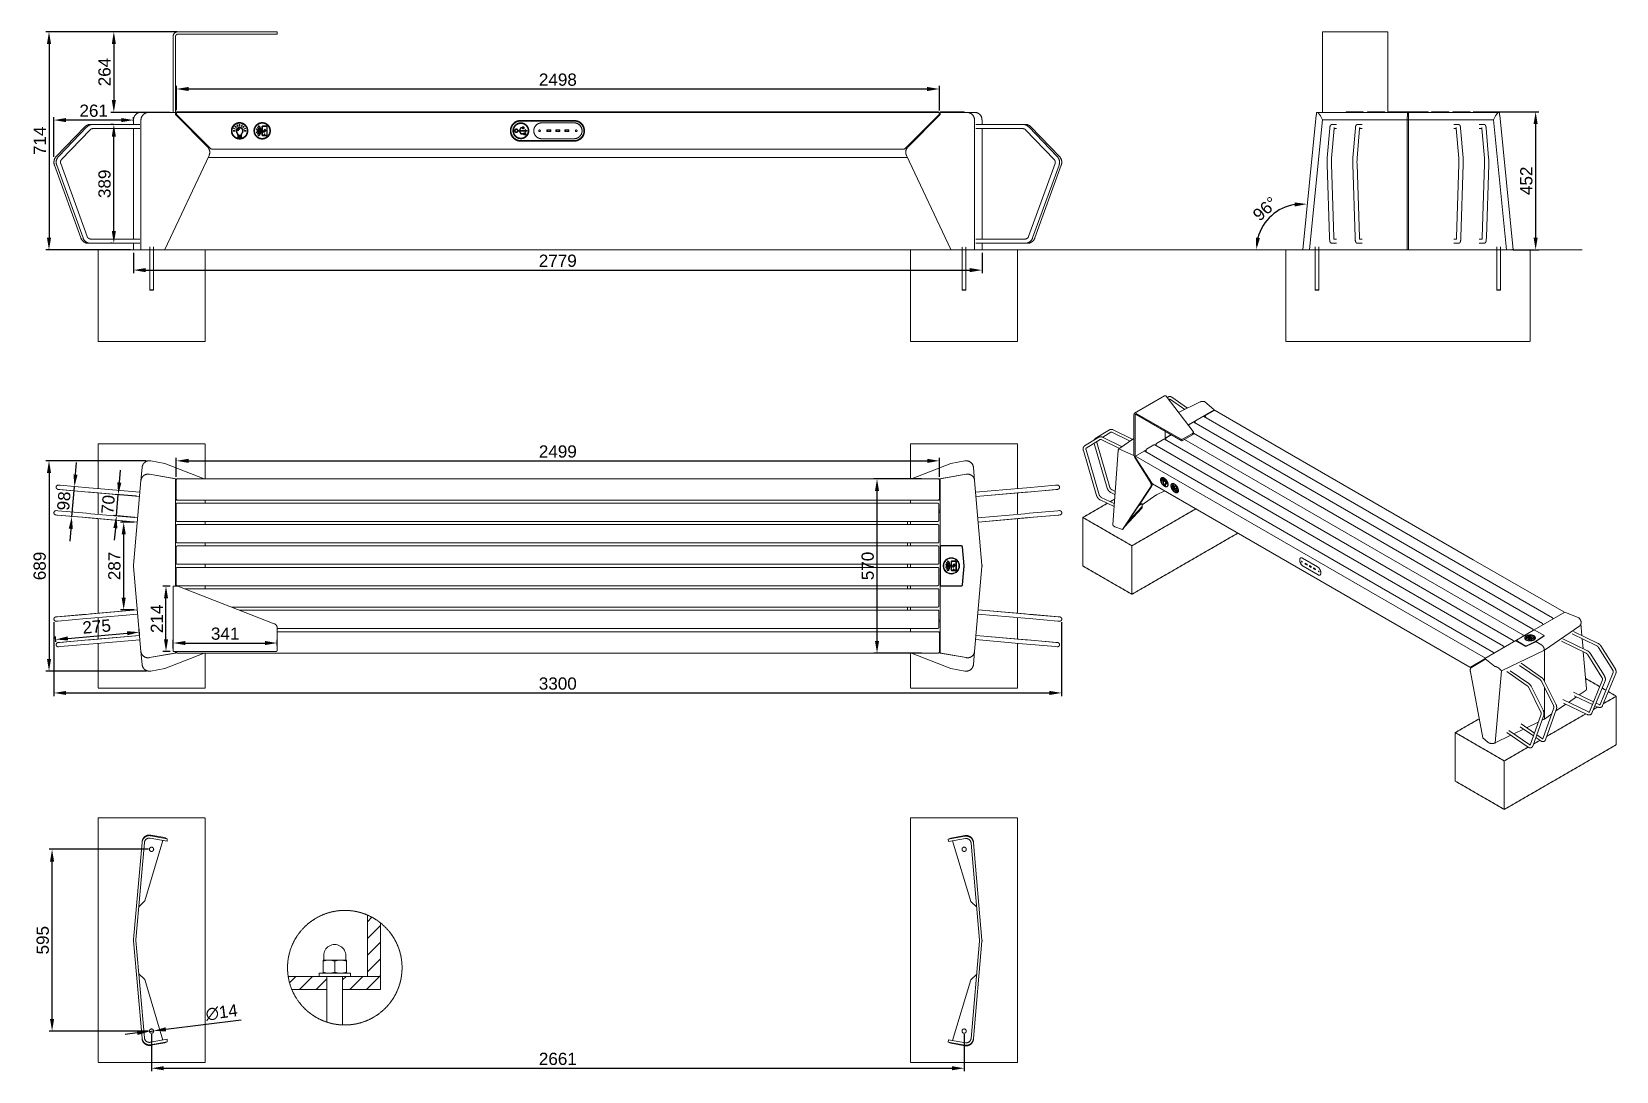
# Model space of a CAD drawing. Header units: millimetres. Extents: x -219 to 4970, y -9 to 3393.
import ezdxf

# ---------------------------------------------------------------- set-up
doc = ezdxf.new("R2010")
doc.units = ezdxf.units.MM
doc.linetypes.add('HIDDEN', pattern=[1.905, 1.27, -0.635])
for name, color, linetype, lineweight in [('ZANO_R', 7, 'Continuous', 0), ('ZANO_R_przerywana', 7, 'HIDDEN', 0), ('ZANO_W', 1, 'Continuous', 0)]:
    doc.layers.add(name, color=color, linetype=linetype, lineweight=lineweight)
doc.styles.add('Arial', font='arial.ttf')
doc.styles.get("Standard").update_dxf_attribs({"font": 'ARIALUNI.TTF'})
doc.dimstyles.new('pl i ang', dxfattribs={"dimtxt": 50, "dimasz": 50, "dimexe": 1.25, "dimexo": 0.625, "dimgap": 10, "dimtad": 1, "dimtoh": 1, "dimtxsty": 'Standard', "dimcen": 2.5, "dimclrd": 1, "dimclre": 1, "dimclrt": 1, "dimadec": 0, "dimazin": 0, "dimtfac": 1, "dimtmove": 0, "dimatfit": 3, "dimfxl": 1, "dimarcsym": 1})

msp = doc.modelspace()

# ---------------------------------------------------------------- blocks, each defined once
blk = doc.blocks.new('*D459')
at = {"layer": 'ZANO_W', "color": 1, "lineweight": -2}
for p, q in [((48.2, 3090.2), (39.7, 3090.2)), ((49.7, 2740.9), (49.7, 3050.2)), ((44.7, 2700.9), (39.7, 2700.9))]:
    blk.add_line(p, q, dxfattribs=at)
at = {"layer": 'ZANO_W', "color": 1}
for points in [[(56.4, 3050.2), (43.1, 3050.2), (49.7, 3090.2)], [(43.1, 2740.9), (56.4, 2740.9), (49.7, 2700.9)]]:
    blk.add_solid(points, dxfattribs=at)
at = {"layer": 'ZANO_W', "color": 1, "insert": (19.3, 2895.5), "char_height": 40, "attachment_point": 5, "rotation": 90, "style": 'Arial'}
blk.add_mtext('389', dxfattribs=at)
blk = doc.blocks.new('*D460')
at = {"layer": 'ZANO_W', "color": 1, "lineweight": -2}
for p, q in [((-146.7, 2983.5), (-146.7, 3114.2)), ((114.1, 3100.2), (114.1, 3114.2)), ((74.1, 3104.2), (-106.7, 3104.2))]:
    blk.add_line(p, q, dxfattribs=at)
at = {"layer": 'ZANO_W', "color": 1}
for points in [[(-106.7, 3110.9), (-106.7, 3097.5), (-146.7, 3104.2)], [(74.1, 3097.5), (74.1, 3110.9), (114.1, 3104.2)]]:
    blk.add_solid(points, dxfattribs=at)
at = {"layer": 'ZANO_W', "color": 1, "insert": (-16.3, 3134.6), "char_height": 40, "attachment_point": 5, "style": 'Arial'}
blk.add_mtext('261', dxfattribs=at)
blk = doc.blocks.new('*D461')
at = {"layer": 'ZANO_W', "color": 1, "lineweight": -2}
for p, q in [((114.1, 2669.4), (114.1, 2603.2)), ((2892.6, 2669.4), (2892.6, 2603.2)), ((154.1, 2613.2), (2852.6, 2613.2))]:
    blk.add_line(p, q, dxfattribs=at)
at = {"layer": 'ZANO_W', "color": 1}
for points in [[(154.1, 2619.9), (154.1, 2606.5), (114.1, 2613.2)], [(2852.6, 2606.5), (2852.6, 2619.9), (2892.6, 2613.2)]]:
    blk.add_solid(points, dxfattribs=at)
at = {"layer": 'ZANO_W', "color": 1, "insert": (1503.4, 2643.6), "char_height": 40, "attachment_point": 5, "style": 'Arial'}
blk.add_mtext('2779', dxfattribs=at)
blk = doc.blocks.new('*D462')
at = {"layer": 'ZANO_W', "color": 1, "lineweight": -2}
for p, q in [((248.8, 3393.3), (-172.6, 3393.3)), ((-162.6, 3353.3), (-162.6, 2719.4)), ((104.1, 2679.4), (-172.6, 2679.4))]:
    blk.add_line(p, q, dxfattribs=at)
at = {"layer": 'ZANO_W', "color": 1}
for points in [[(-155.9, 3353.3), (-169.3, 3353.3), (-162.6, 3393.3)], [(-169.3, 2719.4), (-155.9, 2719.4), (-162.6, 2679.4)]]:
    blk.add_solid(points, dxfattribs=at)
at = {"layer": 'ZANO_W', "color": 1, "insert": (-192.7, 3036.4), "char_height": 40, "attachment_point": 5, "rotation": 90, "style": 'Arial'}
blk.add_mtext('714', dxfattribs=at)
blk = doc.blocks.new('*D463')
at = {"layer": 'ZANO_W', "color": 1, "lineweight": -2}
for p, q in [((257, 3393.4), (39.7, 3393.4)), ((49.7, 3353.4), (49.7, 3169.4)), ((233.7, 3129.4), (39.7, 3129.4))]:
    blk.add_line(p, q, dxfattribs=at)
at = {"layer": 'ZANO_W', "color": 1}
for points in [[(56.4, 3353.4), (43.1, 3353.4), (49.7, 3393.4)], [(43.1, 3169.4), (56.4, 3169.4), (49.7, 3129.4)]]:
    blk.add_solid(points, dxfattribs=at)
at = {"layer": 'ZANO_W', "color": 1, "insert": (19.3, 3261.4), "char_height": 40, "attachment_point": 5, "rotation": 90, "style": 'Arial'}
blk.add_mtext('264', dxfattribs=at)
blk = doc.blocks.new('*D464')
at = {"layer": 'ZANO_W', "color": 1, "lineweight": -2}
for p, q in [((254.5, 3136.6), (254.5, 3215.9)), ((294.5, 3205.9), (2712.9, 3205.9)), ((2752.9, 3135.7), (2752.9, 3215.9))]:
    blk.add_line(p, q, dxfattribs=at)
at = {"layer": 'ZANO_W', "color": 1}
for points in [[(294.5, 3212.6), (294.5, 3199.3), (254.5, 3205.9)], [(2712.9, 3199.3), (2712.9, 3212.6), (2752.9, 3205.9)]]:
    blk.add_solid(points, dxfattribs=at)
at = {"layer": 'ZANO_W', "color": 1, "insert": (1503.7, 3236.3), "char_height": 40, "attachment_point": 5, "style": 'Arial'}
blk.add_mtext('2498', dxfattribs=at)
blk = doc.blocks.new('*D465')
at = {"layer": 'ZANO_W', "color": 1, "lineweight": -2}
for p, q in [((155.5, 1989.3), (-172.6, 1989.3)), ((-162.6, 1949.3), (-162.6, 1340.8)), ((156.3, 1300.8), (-172.6, 1300.8))]:
    blk.add_line(p, q, dxfattribs=at)
at = {"layer": 'ZANO_W', "color": 1}
for points in [[(-155.9, 1949.3), (-169.3, 1949.3), (-162.6, 1989.3)], [(-169.3, 1340.8), (-155.9, 1340.8), (-162.6, 1300.8)]]:
    blk.add_solid(points, dxfattribs=at)
at = {"layer": 'ZANO_W', "color": 1, "insert": (-193, 1645), "char_height": 40, "attachment_point": 5, "rotation": 90, "style": 'Arial'}
blk.add_mtext('689', dxfattribs=at)
blk = doc.blocks.new('*D466')
at = {"layer": 'ZANO_W', "color": 1, "lineweight": -2}
for p, q in [((67.7, 1918.3), (71.2, 1958.2)), ((123.9, 1873.2), (54.3, 1879.3)), ((58.1, 1808.7), (64.2, 1878.5)), ((117.8, 1803.5), (48.2, 1809.6)), ((54.6, 1768.9), (51.2, 1729))]:
    blk.add_line(p, q, dxfattribs=at)
at = {"layer": 'ZANO_W', "color": 1}
for points in [[(61.1, 1918.9), (74.4, 1917.7), (64.2, 1878.5)], [(61.3, 1768.3), (48, 1769.5), (58.1, 1808.7)]]:
    blk.add_solid(points, dxfattribs=at)
at = {"layer": 'ZANO_W', "color": 1, "insert": (30.9, 1846.2), "char_height": 40, "attachment_point": 5, "rotation": 85, "style": 'Arial'}
blk.add_mtext('70', dxfattribs=at)
blk = doc.blocks.new('*D467')
at = {"layer": 'ZANO_W', "color": 1, "lineweight": -2}
for p, q in [((-75.9, 1943.8), (-72.4, 1983.7)), ((-89.3, 1904.8), (-89.3, 1904.8)), ((-87.9, 1806.3), (-79.3, 1904)), ((-97.8, 1807.2), (-97.8, 1807.2)), ((-91.4, 1766.5), (-94.9, 1726.6))]:
    blk.add_line(p, q, dxfattribs=at)
at = {"layer": 'ZANO_W', "color": 1}
for points in [[(-82.5, 1944.4), (-69.2, 1943.2), (-79.3, 1904)], [(-84.7, 1765.9), (-98, 1767.1), (-87.9, 1806.3)]]:
    blk.add_solid(points, dxfattribs=at)
at = {"layer": 'ZANO_W', "color": 1, "insert": (-113.9, 1857.8), "char_height": 40, "attachment_point": 5, "rotation": 85, "style": 'Arial'}
blk.add_mtext('98', dxfattribs=at)
blk = doc.blocks.new('*D468')
at = {"layer": 'ZANO_W', "color": 1, "lineweight": -2}
for p, q in [((116.6, 1788.6), (72, 1788.6)), ((82, 1541.4), (82, 1748.6)), ((116.6, 1501.4), (72, 1501.4))]:
    blk.add_line(p, q, dxfattribs=at)
at = {"layer": 'ZANO_W', "color": 1}
for points in [[(88.7, 1748.6), (75.3, 1748.6), (82, 1788.6)], [(75.3, 1541.4), (88.7, 1541.4), (82, 1501.4)]]:
    blk.add_solid(points, dxfattribs=at)
at = {"layer": 'ZANO_W', "color": 1, "insert": (51.6, 1645), "char_height": 40, "attachment_point": 5, "rotation": 90, "style": 'Arial'}
blk.add_mtext('287', dxfattribs=at)
blk = doc.blocks.new('*D470')
at = {"layer": 'ZANO_W', "color": 1, "lineweight": -2}
for p, q in [((2694.5, 1930.2), (2538.8, 1930.2)), ((2548.8, 1399.9), (2548.8, 1890.2)), ((2694.5, 1359.9), (2538.8, 1359.9))]:
    blk.add_line(p, q, dxfattribs=at)
at = {"layer": 'ZANO_W', "color": 1}
for points in [[(2555.5, 1890.2), (2542.1, 1890.2), (2548.8, 1930.2)], [(2542.1, 1399.9), (2555.5, 1399.9), (2548.8, 1359.9)]]:
    blk.add_solid(points, dxfattribs=at)
at = {"layer": 'ZANO_W', "color": 1, "insert": (2518.4, 1645), "char_height": 40, "attachment_point": 5, "rotation": 90, "style": 'Arial'}
blk.add_mtext('570', dxfattribs=at)
blk = doc.blocks.new('*D471')
at = {"layer": 'ZANO_W', "color": 1, "lineweight": -2}
for p, q in [((254.3, 1936.2), (254.3, 1999)), ((294.3, 1989), (2713, 1989)), ((2753, 1936.2), (2753, 1999))]:
    blk.add_line(p, q, dxfattribs=at)
at = {"layer": 'ZANO_W', "color": 1}
for points in [[(294.3, 1995.7), (294.3, 1982.3), (254.3, 1989)], [(2713, 1982.3), (2713, 1995.7), (2753, 1989)]]:
    blk.add_solid(points, dxfattribs=at)
at = {"layer": 'ZANO_W', "color": 1, "insert": (1503.6, 2019.4), "char_height": 40, "attachment_point": 5, "style": 'Arial'}
blk.add_mtext('2499', dxfattribs=at)
blk = doc.blocks.new('*D472')
at = {"layer": 'ZANO_W', "color": 1, "lineweight": -2}
for p, q in [((-146.5, 1461.6), (-146.5, 1219.4)), ((3153.3, 1461.6), (3153.3, 1219.4)), ((-106.5, 1229.4), (3113.3, 1229.4))]:
    blk.add_line(p, q, dxfattribs=at)
at = {"layer": 'ZANO_W', "color": 1}
for points in [[(-106.5, 1236.1), (-106.5, 1222.8), (-146.5, 1229.4)], [(3113.3, 1222.8), (3113.3, 1236.1), (3153.3, 1229.4)]]:
    blk.add_solid(points, dxfattribs=at)
at = {"layer": 'ZANO_W', "color": 1, "insert": (1503.4, 1259.9), "char_height": 40, "attachment_point": 5, "style": 'Arial'}
blk.add_mtext('3300', dxfattribs=at)
blk = doc.blocks.new('*D473')
at = {"layer": 'ZANO_W', "color": 1, "lineweight": -2}
for p, q in [((-140, 1396.8), (-141.5, 1414.4)), ((-100.8, 1407.9), (93.1, 1424.9)), ((133.6, 1420.7), (132.1, 1438.3))]:
    blk.add_line(p, q, dxfattribs=at)
at = {"layer": 'ZANO_W', "color": 1}
for points in [[(-101.4, 1414.5), (-100.2, 1401.2), (-140.7, 1404.4)], [(93.7, 1418.2), (92.6, 1431.5), (133, 1428.3)]]:
    blk.add_solid(points, dxfattribs=at)
at = {"layer": 'ZANO_W', "color": 1, "insert": (-6.5, 1446.7), "char_height": 40, "attachment_point": 5, "rotation": 5, "style": 'Arial'}
blk.add_mtext('275', dxfattribs=at)
blk = doc.blocks.new('*D474')
at = {"layer": 'ZANO_W', "color": 1, "lineweight": -2}
for p, q in [((233.7, 1579.1), (210.5, 1579.1)), ((220.5, 1405.1), (220.5, 1539.1)), ((233.7, 1365.1), (210.5, 1365.1))]:
    blk.add_line(p, q, dxfattribs=at)
at = {"layer": 'ZANO_W', "color": 1}
for points in [[(227.2, 1539.1), (213.9, 1539.1), (220.5, 1579.1)], [(213.9, 1405.1), (227.2, 1405.1), (220.5, 1365.1)]]:
    blk.add_solid(points, dxfattribs=at)
at = {"layer": 'ZANO_W', "color": 1, "insert": (190.5, 1472.1), "char_height": 40, "attachment_point": 5, "rotation": 90, "style": 'Arial'}
blk.add_mtext('214', dxfattribs=at)
blk = doc.blocks.new('*D475')
at = {"layer": 'ZANO_W', "color": 1, "lineweight": -2}
for p, q in [((243.7, 1375.1), (243.7, 1402.8)), ((584.7, 1385), (584.7, 1402.8)), ((283.7, 1392.8), (544.7, 1392.8))]:
    blk.add_line(p, q, dxfattribs=at)
at = {"layer": 'ZANO_W', "color": 1}
for points in [[(283.7, 1399.4), (283.7, 1386.1), (243.7, 1392.8)], [(544.7, 1386.1), (544.7, 1399.4), (584.7, 1392.8)]]:
    blk.add_solid(points, dxfattribs=at)
at = {"layer": 'ZANO_W', "color": 1, "insert": (414.2, 1423.2), "char_height": 40, "attachment_point": 5, "style": 'Arial'}
blk.add_mtext('341', dxfattribs=at)
blk = doc.blocks.new('*D476')
at = {"layer": 'ZANO_W', "color": 1, "lineweight": -2}
for p, q in [((219.8, 128.7), (466.6, 160.1)), ((126.6, 116.8), (86.9, 111.7)), ((166.2, 121.8), (180.1, 123.6))]:
    blk.add_line(p, q, dxfattribs=at)
at = {"layer": 'ZANO_W', "color": 1}
for points in [[(127.4, 110.1), (125.7, 123.4), (166.2, 121.8)], [(219, 135.3), (220.6, 122), (180.1, 123.6)]]:
    blk.add_solid(points, dxfattribs=at)
at = {"layer": 'ZANO_W', "color": 1, "insert": (402.8, 183.8), "char_height": 40, "attachment_point": 5, "rotation": 7.2684, "style": 'Arial'}
blk.add_mtext('∅14', dxfattribs=at)
blk = doc.blocks.new('*D477')
at = {"layer": 'ZANO_W', "color": 1, "lineweight": -2}
for p, q in [((163.2, 717.7), (-162.6, 717.7)), ((-152.6, 162.7), (-152.6, 677.7)), ((163.2, 122.7), (-162.6, 122.7))]:
    blk.add_line(p, q, dxfattribs=at)
at = {"layer": 'ZANO_W', "color": 1}
for points in [[(-145.9, 677.7), (-159.3, 677.7), (-152.6, 717.7)], [(-159.3, 162.7), (-145.9, 162.7), (-152.6, 122.7)]]:
    blk.add_solid(points, dxfattribs=at)
at = {"layer": 'ZANO_W', "color": 1, "insert": (-183, 420.2), "char_height": 40, "attachment_point": 5, "rotation": 90, "style": 'Arial'}
blk.add_mtext('595', dxfattribs=at)
blk = doc.blocks.new('*D478')
at = {"layer": 'ZANO_W', "color": 1, "lineweight": -2}
for p, q in [((173.2, 112.7), (173.2, -8.7)), ((2834.1, 112.7), (2834.1, -8.7)), ((213.2, 1.3), (2794.1, 1.3))]:
    blk.add_line(p, q, dxfattribs=at)
at = {"layer": 'ZANO_W', "color": 1}
for points in [[(213.2, 8), (213.2, -5.4), (173.2, 1.3)], [(2794.1, -5.4), (2794.1, 8), (2834.1, 1.3)]]:
    blk.add_solid(points, dxfattribs=at)
at = {"layer": 'ZANO_W', "color": 1, "insert": (1503.6, 31.7), "char_height": 40, "attachment_point": 5, "style": 'Arial'}
blk.add_mtext('2661', dxfattribs=at)
blk = doc.blocks.new('*D479')
at = {"layer": 'ZANO_W', "color": 1, "lineweight": -2}
for p, q in [((4501.3, 3131.5), (4715.4, 3131.5)), ((4705.4, 3091.5), (4705.4, 2719.4)), ((4631.9, 2679.4), (4715.4, 2679.4))]:
    blk.add_line(p, q, dxfattribs=at)
at = {"layer": 'ZANO_W', "color": 1}
for points in [[(4712.1, 3091.5), (4698.7, 3091.5), (4705.4, 3131.5)], [(4698.7, 2719.4), (4712.1, 2719.4), (4705.4, 2679.4)]]:
    blk.add_solid(points, dxfattribs=at)
at = {"layer": 'ZANO_W', "color": 1, "insert": (4675, 2905.4), "char_height": 40, "attachment_point": 5, "rotation": 90, "style": 'Arial'}
blk.add_mtext('452', dxfattribs=at)
blk = doc.blocks.new('*D480')
at = {"layer": 'ZANO_W', "color": 1, "lineweight": -2}
blk.add_arc((3941.5, 2679.4), 150.8, 99.5517, 164.7582, dxfattribs=at)
at = {"layer": 'ZANO_W', "color": 1}
for points in [[(3916.7, 2821.4), (3916.2, 2834.7), (3956.4, 2829.4)], [(3789.4, 2719.9), (3802.6, 2718.1), (3790.7, 2679.4)]]:
    blk.add_solid(points, dxfattribs=at)
at = {"layer": 'ZANO_W', "color": 1, "insert": (3819.7, 2813.9), "char_height": 40, "attachment_point": 5, "rotation": 42.155, "style": 'Arial'}
blk.add_mtext('96%%d', dxfattribs=at)

# ---------------------------------------------------------------- dimensions: what is measured, and where the dimension line sits
at = {"layer": 'ZANO_W'}
for base, p1, p2, picture, middle in [((-162.6, 2679.4), (258.8, 3393.3), (114.1, 2679.4), '*D462', (-192.7, 3036.4)), ((49.7, 3129.4), (267, 3393.4), (243.7, 3129.4), '*D463', (19.3, 3261.4)), ((4705.4, 2679.4), (4491.3, 3131.5), (4621.9, 2679.4), '*D479', (4675, 2905.4)), ((49.7, 3090.2), (54.7, 2700.9), (58.2, 3090.2), '*D459', (19.3, 2895.5)), ((-162.6162, 1300.7515), (165.4502, 1989.2959), (166.2795, 1300.7515), '*D465', (-193.0391, 1645.0237)), ((2548.8, 1930.2), (2704.5, 1359.9), (2704.5, 1930.2), '*D470', (2518.4, 1645)), ((82, 1788.6), (126.6, 1501.4), (126.6, 1788.6), '*D468', (51.6, 1645)), ((220.5, 1579.1), (243.7, 1365.1), (243.7, 1579.1), '*D474', (190.5, 1472.1)), ((-152.6, 717.7), (173.2, 122.7), (173.2, 717.7), '*D477', (-183, 420.2))]:
    dim = msp.add_linear_dim(base=base, p1=p1, p2=p2, angle=90, dimstyle='pl i ang', override={"dimtxt": 40, "dimasz": 40, "dimexe": 10, "dimexo": 10, "dimtoh": 0, "dimdec": 0, "dimtxsty": 'Arial', "dimtdec": 0, "dimtmove": 1}, dxfattribs=at)
    dim.commit()
    dim.dimension.update_dxf_attribs({"geometry": picture, "text_midpoint": middle})
for base, p1, p2, picture, middle in [((2752.9, 3205.9), (254.5, 3126.6), (2752.9, 3125.7), '*D464', (1503.7, 3236.3)), ((-146.7, 3104.2), (114.1, 3090.2), (-146.7, 2973.5), '*D460', (-16.3, 3134.6)), ((2892.6415, 2613.2137), (114.1133, 2679.3635), (2892.6415, 2679.3635), '*D461', (1503.3774, 2643.6366)), ((2753, 1989), (254.3, 1926.2), (2753, 1926.2), '*D471', (1503.6, 2019.4)), ((3153.3, 1229.4), (-146.5, 1471.6), (3153.3, 1471.6), '*D472', (1503.4, 1259.9)), ((584.7, 1392.8), (243.7, 1365.1), (584.7, 1375), '*D475', (414.2, 1423.2)), ((2834.1, 1.3), (173.2, 122.7), (2834.1, 122.7), '*D478', (1503.6, 31.7))]:
    dim = msp.add_linear_dim(base=base, p1=p1, p2=p2, dimstyle='pl i ang', override={"dimtxt": 40, "dimasz": 40, "dimexe": 10, "dimexo": 10, "dimtoh": 0, "dimdec": 0, "dimtxsty": 'Arial', "dimtdec": 0, "dimtmove": 1}, dxfattribs=at)
    dim.commit()
    dim.dimension.update_dxf_attribs({"geometry": picture, "text_midpoint": middle})
dim = msp.add_angular_dim_2l(base=(3874.9, 2814.7), line1=((-70.2, 2679.4), (4806.1, 2679.4)), line2=((3941.5, 2680), (3985.4, 3119.8)), dimstyle='pl i ang', override={"dimtxt": 40, "dimasz": 40, "dimexe": 10, "dimexo": 10, "dimtoh": 0, "dimdec": 0, "dimtxsty": 'Arial', "dimtdec": 0, "dimtmove": 1}, dxfattribs=at)
dim.commit()
dim.dimension.update_dxf_attribs({"geometry": '*D480', "text_midpoint": (3819.7, 2813.9)})
for p1, p2, distance, picture, middle in [((-87.9, 1806.3), (-79.3, 1904), 0, '*D467', (-113.9, 1857.8)), ((-139.1, 1386.8), (134.5, 1410.7), 17.7, '*D473', (-6.5, 1446.7))]:
    dim = msp.add_aligned_dim(p1=p1, p2=p2, distance=distance, dimstyle='pl i ang', override={"dimtxt": 40, "dimasz": 40, "dimexe": 10, "dimexo": 10, "dimtoh": 0, "dimdec": 0, "dimtxsty": 'Arial', "dimtdec": 0, "dimtmove": 1}, dxfattribs=at)
    dim.commit()
    dim.dimension.update_dxf_attribs({"geometry": picture, "text_midpoint": middle})
dim = msp.add_linear_dim(base=(64.2, 1878.5), p1=(127.8, 1802.6), p2=(133.9, 1872.4), angle=85, dimstyle='pl i ang', override={"dimtxt": 40, "dimasz": 40, "dimexe": 10, "dimexo": 10, "dimtoh": 0, "dimdec": 0, "dimtxsty": 'Arial', "dimtdec": 0, "dimtmove": 1}, dxfattribs=at)
dim.commit()
dim.dimension.update_dxf_attribs({"geometry": '*D466', "text_midpoint": (61.2, 1843.6), "dimtype": 161})
dim = msp.add_diameter_dim_2p(p1=(166.2, 121.8), p2=(180.1, 123.6), dimstyle='pl i ang', override={"dimtxt": 40, "dimasz": 40, "dimexe": 10, "dimexo": 10, "dimtoh": 0, "dimdec": 0, "dimtxsty": 'Arial', "dimtdec": 0, "dimtmove": 1}, dxfattribs=at)
dim.commit()
dim.dimension.update_dxf_attribs({"geometry": '*D476', "text_midpoint": (406.8, 152.5), "dimtype": 163})

# ---------------------------------------------------------------- linework, layer by layer
at = {"layer": 'ZANO_R'}
for p, q in [((243.7, 3379), (243.8, 3379.5)), ((243.7, 3378.5), (243.7, 3379)), ((243.7, 3377.9), (243.7, 3378.5)), ((243.7, 3377.4), (243.7, 3377.9)), ((243.7, 3129.4), (243.7, 3377.4)), ((243.8, 3379.5), (243.9, 3380.1)), ((243.9, 3380.1), (244, 3380.6)), ((244, 3380.6), (244.1, 3381.2)), ((244.1, 3381.2), (244.3, 3381.7)), ((244.3, 3381.7), (244.4, 3382.2)), ((244.4, 3382.2), (244.6, 3382.7)), ((244.6, 3382.7), (244.8, 3383.2)), ((244.8, 3383.2), (245, 3383.7)), ((245, 3383.7), (245.2, 3384.2)), ((245.2, 3384.2), (245.5, 3384.7)), ((245.5, 3384.7), (245.7, 3385.2)), ((245.7, 3385.2), (246, 3385.7)), ((246, 3385.7), (246.3, 3386.1)), ((246.3, 3386.1), (246.6, 3386.6)), ((246.6, 3386.6), (246.9, 3387)), ((246.9, 3387), (247.2, 3387.5)), ((247.2, 3387.5), (247.6, 3387.9)), ((247.6, 3387.9), (248, 3388.3)), ((248, 3388.3), (248.3, 3388.7)), ((248.3, 3388.7), (248.7, 3389.1)), ((248.7, 3389.1), (249.1, 3389.4)), ((249.1, 3389.4), (249.6, 3389.8)), ((249.6, 3389.8), (250, 3390.1)), ((250, 3390.1), (250.4, 3390.4)), ((250.4, 3390.4), (250.9, 3390.7)), ((250.9, 3390.7), (251.3, 3391)), ((251.3, 3391), (251.8, 3391.3)), ((251.8, 3378.8), (251.7, 3378.5)), ((251.7, 3378.5), (251.7, 3378.2)), ((251.7, 3378.2), (251.7, 3377.9)), ((251.7, 3377.9), (251.7, 3377.6)), ((251.7, 3377.6), (251.7, 3377.4)), ((251.7, 3377.4), (251.7, 3129.4)), ((251.8, 3391.3), (252.3, 3391.6)), ((251.9, 3379.3), (251.8, 3379)), ((251.8, 3379), (251.8, 3378.8)), ((252, 3379.6), (251.9, 3379.3)), ((252.1, 3379.8), (252, 3379.6)), ((252.2, 3380.4), (252.1, 3380.1)), ((252.1, 3380.1), (252.1, 3379.8)), ((252.4, 3380.6), (252.2, 3380.4)), ((252.3, 3391.6), (252.8, 3391.8)), ((252.5, 3380.9), (252.4, 3380.6)), ((252.6, 3381.1), (252.5, 3380.9)), ((252.7, 3381.4), (252.6, 3381.1)), ((252.9, 3381.6), (252.7, 3381.4)), ((252.8, 3391.8), (253.3, 3392)), ((253, 3381.8), (252.9, 3381.6)), ((253.2, 3382.1), (253, 3381.8)), ((253.4, 3382.3), (253.2, 3382.1)), ((253.3, 3392), (253.8, 3392.2)), ((253.5, 3382.5), (253.4, 3382.3)), ((253.7, 3382.7), (253.5, 3382.5)), ((253.9, 3382.9), (253.7, 3382.7)), ((253.8, 3392.2), (254.3, 3392.4)), ((254.1, 3383.1), (253.9, 3382.9)), ((254.3, 3383.3), (254.1, 3383.1)), ((254.3, 3392.4), (254.8, 3392.6)), ((254.5, 3383.5), (254.3, 3383.3)), ((254.7, 3383.7), (254.5, 3383.5)), ((255, 3383.8), (254.7, 3383.7)), ((254.8, 3392.6), (255.3, 3392.8)), ((255.2, 3384), (255, 3383.8)), ((255.4, 3384.1), (255.2, 3384)), ((255.3, 3392.8), (255.9, 3392.9)), ((255.7, 3384.3), (255.4, 3384.1)), ((255.9, 3384.4), (255.7, 3384.3)), ((255.9, 3392.9), (256.4, 3393)), ((256.2, 3384.6), (255.9, 3384.4)), ((256.4, 3384.7), (256.2, 3384.6)), ((256.4, 3393), (256.9, 3393.1)), ((256.7, 3384.8), (256.4, 3384.7)), ((256.9, 3384.9), (256.7, 3384.8)), ((256.9, 3393.1), (257.5, 3393.2)), ((257.2, 3385), (256.9, 3384.9)), ((257.5, 3385.1), (257.2, 3385)), ((257.5, 3393.2), (258, 3393.3)), ((257.7, 3385.1), (257.5, 3385.1)), ((258, 3385.2), (257.7, 3385.1)), ((258, 3393.3), (258.6, 3393.3)), ((258.3, 3385.2), (258, 3385.2)), ((258.5, 3385.3), (258.3, 3385.2)), ((258.8, 3385.3), (258.5, 3385.3)), ((258.6, 3393.3), (259.1, 3393.4)), ((259.1, 3385.3), (258.8, 3385.3)), ((259.1, 3393.4), (259.7, 3393.4)), ((259.4, 3385.4), (259.1, 3385.3)), ((259.7, 3385.4), (259.4, 3385.4)), ((259.7, 3393.4), (579.7, 3393.4)), ((579.7, 3385.4), (259.7, 3385.4)), ((584.7, 3393.4), (579.7, 3393.4)), ((579.7, 3385.4), (584.7, 3385.4)), ((584.7, 3393.4), (584.7, 3385.4)), ((4012.4, 3393.4), (4007.4, 3393.4)), ((4007.4, 3393.4), (4007.4, 3385.4)), ((4007.4, 3385.4), (4007.4, 3129.4)), ((4012.4, 3393.4), (4084.2, 3393.4)), ((4098.1, 3393.4), (4084.2, 3393.4)), ((4221.4, 3393.4), (4098.1, 3393.4)), ((4221.4, 3385.4), (4221.4, 3393.4)), ((4221.4, 3385.4), (4221.4, 3130.8)), ((115.6, 3113.3), (115.3, 3112.5)), ((115.8, 3114.1), (115.6, 3113.3)), ((116.2, 3114.9), (115.8, 3114.1)), ((116.5, 3115.6), (116.2, 3114.9)), ((116.9, 3116.3), (116.5, 3115.6)), ((117.2, 3117.1), (116.9, 3116.3)), ((117.7, 3117.8), (117.2, 3117.1)), ((118.1, 3118.5), (117.7, 3117.8)), ((118.6, 3119.2), (118.1, 3118.5)), ((119, 3119.8), (118.6, 3119.2)), ((119.5, 3120.5), (119, 3119.8)), ((120.1, 3121.1), (119.5, 3120.5)), ((120.6, 3121.7), (120.1, 3121.1)), ((121.2, 3122.3), (120.6, 3121.7)), ((121.8, 3122.9), (121.2, 3122.3)), ((122.4, 3123.4), (121.8, 3122.9)), ((123, 3124), (122.4, 3123.4)), ((123.7, 3124.5), (123, 3124)), ((124.3, 3125), (123.7, 3124.5)), ((125, 3125.4), (124.3, 3125)), ((125.7, 3125.9), (125, 3125.4)), ((126.4, 3126.3), (125.7, 3125.9)), ((127.1, 3126.7), (126.4, 3126.3)), ((127.9, 3127), (127.1, 3126.7)), ((128.6, 3127.4), (127.9, 3127)), ((129.4, 3127.7), (128.6, 3127.4)), ((130.2, 3128), (129.4, 3127.7)), ((130.9, 3128.2), (130.2, 3128)), ((131.7, 3128.5), (130.9, 3128.2)), ((132.5, 3128.7), (131.7, 3128.5)), ((133.3, 3128.9), (132.5, 3128.7)), ((134.1, 3129), (133.3, 3128.9)), ((134.9, 3129.1), (134.1, 3129)), ((134.9, 3129.1), (138.2, 3129.4)), ((138.2, 3129.4), (164.2, 3129.4)), ((140.2, 3113.1), (140.5, 3113.9)), ((140.5, 3113.9), (140.9, 3114.7)), ((140.9, 3114.7), (141.3, 3115.5)), ((141.3, 3115.5), (141.7, 3116.3)), ((141.7, 3116.3), (142.2, 3117)), ((142.2, 3117), (142.6, 3117.8)), ((142.6, 3117.8), (143.1, 3118.5)), ((143.1, 3118.5), (143.6, 3119.2)), ((143.6, 3119.2), (144.2, 3119.9)), ((144.2, 3119.9), (144.7, 3120.6)), ((144.7, 3120.6), (145.3, 3121.2)), ((145.3, 3121.2), (146, 3121.9)), ((146, 3121.9), (146.6, 3122.5)), ((146.6, 3122.5), (147.2, 3123.1)), ((147.2, 3123.1), (147.9, 3123.6)), ((147.9, 3123.6), (148.6, 3124.2)), ((148.6, 3124.2), (149.3, 3124.7)), ((149.3, 3124.7), (150.1, 3125.2)), ((150.1, 3125.2), (150.8, 3125.7)), ((150.8, 3125.7), (151.6, 3126.1)), ((151.6, 3126.1), (152.3, 3126.5)), ((152.3, 3126.5), (153.1, 3126.9)), ((153.1, 3126.9), (153.9, 3127.3)), ((153.9, 3127.3), (154.8, 3127.6)), ((154.8, 3127.6), (155.6, 3127.9)), ((155.6, 3127.9), (156.4, 3128.2)), ((156.4, 3128.2), (157.3, 3128.5)), ((157.3, 3128.5), (158.1, 3128.7)), ((158.1, 3128.7), (159, 3128.9)), ((159, 3128.9), (159.8, 3129)), ((159.8, 3129), (160.7, 3129.1)), ((160.7, 3129.1), (161.6, 3129.2)), ((161.6, 3129.2), (162.5, 3129.3)), ((162.5, 3129.3), (163.4, 3129.4)), ((163.4, 3129.4), (164.2, 3129.4)), ((166.5, 3129.4), (164.2, 3129.4)), ((166.5, 3129.4), (251.4, 3129.4)), ((251.4, 3129.4), (251.4, 3121.4)), ((251.5, 3126.9), (251.4, 3126.4)), ((251.4, 3121.4), (251.4, 3120.5)), ((251.4, 3120.9), (253.5, 3120.5)), ((251.6, 3127.9), (251.5, 3127.4)), ((251.5, 3127.4), (251.5, 3126.9)), ((251.7, 3128.9), (251.6, 3128.4)), ((251.6, 3128.4), (251.6, 3127.9)), ((251.7, 3129.4), (251.7, 3128.9)), ((253.5, 3128.2), (253.4, 3128)), ((253.4, 3128), (253.4, 3127.9)), ((253.4, 3127.9), (253.4, 3127.8)), ((253.4, 3127.8), (253.4, 3127.6)), ((253.4, 3127.6), (253.4, 3127.5)), ((253.4, 3127.5), (253.4, 3127.4)), ((253.4, 3120.5), (253.4, 3127.4)), ((253.6, 3128.6), (253.5, 3128.4)), ((253.5, 3128.4), (253.5, 3128.3)), ((253.5, 3128.3), (253.5, 3128.2)), ((356.4, 3016.6), (253.5, 3120.5)), ((253.7, 3128.8), (253.6, 3128.7)), ((253.6, 3128.7), (253.6, 3128.6)), ((253.8, 3129.1), (253.7, 3129)), ((253.7, 3129), (253.7, 3128.8)), ((253.9, 3129.3), (253.8, 3129.2)), ((253.8, 3129.2), (253.8, 3129.1)), ((254, 3129.4), (253.9, 3129.3)), ((254.1, 3129.7), (254, 3129.6)), ((254, 3129.6), (254, 3129.4)), ((254.2, 3129.8), (254.1, 3129.7)), ((254.3, 3129.9), (254.2, 3129.8)), ((254.4, 3130), (254.3, 3129.9)), ((254.4, 3126.2), (254.3, 3126)), ((254.3, 3126), (254.3, 3125.9)), ((254.3, 3125.9), (254.3, 3125.8)), ((254.3, 3125.8), (254.3, 3125.6)), ((254.3, 3125.6), (254.3, 3125.5)), ((254.3, 3125.5), (254.3, 3125.4)), ((254.3, 3125.4), (254.3, 3125.2)), ((254.3, 3125.2), (254.3, 3125.1)), ((254.3, 3125.1), (254.3, 3125)), ((254.3, 3125), (254.3, 3124.8)), ((254.3, 3124.8), (254.3, 3124.7)), ((254.3, 3124.7), (254.4, 3124.5)), ((254.5, 3130.1), (254.4, 3130)), ((254.5, 3126.6), (254.4, 3126.4)), ((254.4, 3126.4), (254.4, 3126.3)), ((254.4, 3126.3), (254.4, 3126.2)), ((254.4, 3124.5), (254.4, 3124.4)), ((254.4, 3124.4), (254.4, 3124.3)), ((254.4, 3124.3), (254.5, 3124.2)), ((254.6, 3130.3), (254.5, 3130.2)), ((254.5, 3130.2), (254.5, 3130.1)), ((254.6, 3127), (254.5, 3126.8)), ((254.5, 3126.8), (254.5, 3126.7)), ((254.5, 3126.7), (254.5, 3126.6)), ((254.5, 3124.2), (254.5, 3124)), ((254.5, 3124), (254.5, 3123.9)), ((254.5, 3123.9), (254.6, 3123.8)), ((254.7, 3130.4), (254.6, 3130.3)), ((254.7, 3127.1), (254.6, 3127)), ((254.6, 3123.8), (254.7, 3123.6)), ((254.9, 3130.5), (254.7, 3130.4)), ((254.8, 3127.3), (254.7, 3127.2)), ((254.7, 3127.2), (254.7, 3127.1)), ((254.7, 3123.6), (254.7, 3123.5)), ((254.7, 3123.5), (254.8, 3123.4)), ((254.9, 3127.6), (254.8, 3127.4)), ((254.8, 3127.4), (254.8, 3127.3)), ((254.8, 3123.4), (254.8, 3123.3)), ((254.8, 3123.3), (254.9, 3123.2)), ((255, 3130.6), (254.9, 3130.5)), ((255, 3127.7), (254.9, 3127.6)), ((254.9, 3123.2), (255, 3123.1)), ((255.1, 3130.6), (255, 3130.6)), ((255.1, 3127.8), (255, 3127.7)), ((255, 3123.1), (255.1, 3122.9)), ((255.2, 3130.7), (255.1, 3130.6)), ((255.2, 3127.9), (255.1, 3127.8)), ((255.1, 3122.9), (255.2, 3122.8)), ((255.3, 3130.8), (255.2, 3130.7)), ((255.3, 3128), (255.2, 3127.9)), ((255.2, 3122.8), (255.3, 3122.7)), ((255.4, 3130.9), (255.3, 3130.8)), ((255.4, 3128.2), (255.3, 3128.1)), ((255.3, 3128.1), (255.3, 3128)), ((255.3, 3122.7), (255.3, 3122.6)), ((255.3, 3122.6), (255.4, 3122.5)), ((255.5, 3130.9), (255.4, 3130.9)), ((255.5, 3128.3), (255.4, 3128.2)), ((367.4, 3010.5), (255.4, 3122.5)), ((255.7, 3131), (255.5, 3130.9)), ((255.6, 3128.4), (255.5, 3128.3)), ((255.7, 3128.5), (255.6, 3128.4)), ((255.8, 3131), (255.7, 3131)), ((255.8, 3128.6), (255.7, 3128.5)), ((255.9, 3131.1), (255.8, 3131)), ((256, 3128.6), (255.8, 3128.6)), ((256, 3131.1), (255.9, 3131.1)), ((256.2, 3131.2), (256, 3131.1)), ((256.1, 3128.7), (256, 3128.6)), ((256.2, 3128.8), (256.1, 3128.7)), ((256.3, 3131.2), (256.2, 3131.2)), ((256.3, 3128.9), (256.2, 3128.8)), ((256.4, 3131.2), (256.3, 3131.2)), ((256.4, 3128.9), (256.3, 3128.9)), ((256.6, 3131.3), (256.4, 3131.2)), ((256.5, 3129), (256.4, 3128.9)), ((256.7, 3129), (256.5, 3129)), ((256.7, 3131.3), (256.6, 3131.3)), ((256.8, 3131.3), (256.7, 3131.3)), ((256.8, 3129.1), (256.7, 3129)), ((257, 3131.3), (256.8, 3131.3)), ((256.9, 3129.1), (256.8, 3129.1)), ((257.1, 3129.2), (256.9, 3129.1)), ((257.1, 3131.4), (257, 3131.3)), ((257.2, 3131.4), (257.1, 3131.4)), ((257.2, 3129.2), (257.1, 3129.2)), ((257.4, 3131.4), (257.2, 3131.4)), ((257.3, 3129.2), (257.2, 3129.2)), ((257.5, 3129.3), (257.3, 3129.2)), ((2747.4, 3131.4), (257.4, 3131.4)), ((257.6, 3129.3), (257.5, 3129.3)), ((257.7, 3129.3), (257.6, 3129.3)), ((257.9, 3129.3), (257.7, 3129.3)), ((258, 3129.4), (257.9, 3129.3)), ((258.1, 3129.4), (258, 3129.4)), ((258.3, 3129.4), (258.1, 3129.4)), ((2749, 3129.4), (258.3, 3129.4)), ((2751.8, 3122.5), (2639.8, 3010.5)), ((2753.2, 3120.5), (2650.3, 3016.6)), ((2747.5, 3131.4), (2747.4, 3131.4)), ((2747.6, 3131.4), (2747.5, 3131.4)), ((2747.8, 3131.3), (2747.6, 3131.4)), ((2747.9, 3131.3), (2747.8, 3131.3)), ((2748.1, 3131.3), (2747.9, 3131.3)), ((2748.2, 3131.3), (2748.1, 3131.3)), ((2748.3, 3131.2), (2748.2, 3131.3)), ((2748.5, 3131.2), (2748.3, 3131.2)), ((2748.6, 3131.2), (2748.5, 3131.2)), ((2748.7, 3131.1), (2748.6, 3131.2)), ((2748.8, 3131.1), (2748.7, 3131.1)), ((2749, 3131), (2748.8, 3131.1)), ((2749.1, 3131), (2749, 3131)), ((2749.1, 3129.4), (2749, 3129.4)), ((2749.2, 3130.9), (2749.1, 3131)), ((2749.2, 3129.4), (2749.1, 3129.4)), ((2749.3, 3130.9), (2749.2, 3130.9)), ((2749.4, 3129.3), (2749.2, 3129.4)), ((2749.5, 3130.8), (2749.3, 3130.9)), ((2749.5, 3129.3), (2749.4, 3129.3)), ((2749.6, 3130.7), (2749.5, 3130.8)), ((2749.6, 3129.3), (2749.5, 3129.3)), ((2749.7, 3130.6), (2749.6, 3130.7)), ((2749.8, 3129.3), (2749.6, 3129.3)), ((2749.8, 3130.6), (2749.7, 3130.6)), ((2749.9, 3130.5), (2749.8, 3130.6)), ((2749.9, 3129.2), (2749.8, 3129.3)), ((2750, 3130.4), (2749.9, 3130.5)), ((2750, 3129.2), (2749.9, 3129.2)), ((2750.1, 3130.3), (2750, 3130.4)), ((2750.2, 3129.2), (2750, 3129.2)), ((2750.2, 3130.2), (2750.1, 3130.3)), ((2750.3, 3130.1), (2750.2, 3130.2)), ((2750.3, 3129.1), (2750.2, 3129.2)), ((2750.4, 3130), (2750.3, 3130.1)), ((2750.4, 3129.1), (2750.3, 3129.1)), ((2750.5, 3129.9), (2750.4, 3130)), ((2750.5, 3129), (2750.4, 3129.1)), ((2750.6, 3129.8), (2750.5, 3129.9)), ((2750.7, 3129), (2750.5, 3129)), ((2750.6, 3129.7), (2750.6, 3129.8)), ((2750.7, 3129.6), (2750.6, 3129.7)), ((2750.8, 3129.4), (2750.7, 3129.6)), ((2750.8, 3128.9), (2750.7, 3129)), ((2750.9, 3129.3), (2750.8, 3129.4)), ((2750.9, 3128.9), (2750.8, 3128.9)), ((2750.9, 3129.2), (2750.9, 3129.3)), ((2751, 3129.1), (2750.9, 3129.2)), ((2751, 3128.8), (2750.9, 3128.9)), ((2751, 3129), (2751, 3129.1)), ((2751.1, 3128.8), (2751, 3129)), ((2751.1, 3128.7), (2751, 3128.8)), ((2751.1, 3128.7), (2751.1, 3128.8)), ((2751.3, 3128.6), (2751.1, 3128.7)), ((2751.3, 3128.6), (2751.1, 3128.7)), ((2751.4, 3128.6), (2751.3, 3128.6)), ((2751.4, 3128.6), (2751.3, 3128.6)), ((2751.5, 3128.5), (2751.4, 3128.6)), ((2751.5, 3128.5), (2751.4, 3128.6)), ((2751.8, 3122.5), (2751.4, 3122.1)), ((2751.4, 3118.6), (2751.4, 3122.1)), ((2751.6, 3128.4), (2751.5, 3128.5)), ((2751.6, 3128.4), (2751.5, 3128.5)), ((2751.7, 3128.3), (2751.6, 3128.4)), ((2751.7, 3128.3), (2751.6, 3128.4)), ((2751.8, 3128.2), (2751.7, 3128.3)), ((2751.8, 3128.2), (2751.7, 3128.3)), ((2751.9, 3128.1), (2751.8, 3128.2)), ((2751.9, 3128.1), (2751.8, 3128.2)), ((2751.8, 3122.5), (2751.9, 3122.6)), ((2751.8, 3122.5), (2751.9, 3122.6)), ((2752, 3128), (2751.9, 3128.1)), ((2752, 3128), (2751.9, 3128.1)), ((2751.9, 3122.6), (2752, 3122.7)), ((2751.9, 3122.6), (2752, 3122.7)), ((2752.1, 3127.9), (2752, 3128)), ((2752.1, 3127.9), (2752, 3128)), ((2752, 3122.7), (2752.1, 3122.8)), ((2752, 3122.7), (2752.1, 3122.8)), ((2752.1, 3127.8), (2752.1, 3127.9)), ((2752.1, 3127.8), (2752.1, 3127.9)), ((2752.2, 3127.7), (2752.1, 3127.8)), ((2752.2, 3127.7), (2752.1, 3127.8)), ((2752.1, 3122.9), (2752.2, 3123.1)), ((2752.1, 3122.8), (2752.1, 3122.9)), ((2752.1, 3122.8), (2752.2, 3122.9)), ((2752.3, 3127.6), (2752.2, 3127.7)), ((2752.3, 3127.6), (2752.2, 3127.7)), ((2752.2, 3123.1), (2752.3, 3123.2)), ((2752.2, 3123.1), (2752.3, 3123.2)), ((2752.2, 3122.9), (2752.2, 3123.1)), ((2752.4, 3127.4), (2752.3, 3127.6)), ((2752.4, 3127.5), (2752.3, 3127.6)), ((2752.3, 3123.2), (2752.4, 3123.3)), ((2752.3, 3123.2), (2752.4, 3123.3)), ((2752.4, 3127.3), (2752.4, 3127.5)), ((2752.4, 3127.3), (2752.4, 3127.4)), ((2752.5, 3127.2), (2752.4, 3127.3)), ((2752.5, 3127.2), (2752.4, 3127.3)), ((2752.4, 3123.4), (2752.5, 3123.5)), ((2752.4, 3123.3), (2752.4, 3123.4)), ((2752.4, 3123.3), (2752.5, 3123.4)), ((2752.6, 3127.1), (2752.5, 3127.2)), ((2752.6, 3127.1), (2752.5, 3127.2)), ((2752.5, 3123.5), (2752.6, 3123.6)), ((2752.5, 3123.5), (2752.6, 3123.6)), ((2752.5, 3123.4), (2752.5, 3123.5)), ((2752.6, 3127), (2752.6, 3127.1)), ((2752.6, 3127), (2752.6, 3127.1)), ((2752.7, 3126.8), (2752.6, 3127)), ((2752.7, 3126.8), (2752.6, 3127)), ((2752.6, 3123.8), (2752.7, 3123.9)), ((2752.6, 3123.8), (2752.7, 3123.9)), ((2752.6, 3123.6), (2752.6, 3123.8)), ((2752.6, 3123.6), (2752.6, 3123.8)), ((2752.7, 3126.7), (2752.7, 3126.8)), ((2752.7, 3126.7), (2752.7, 3126.8)), ((2752.8, 3126.6), (2752.7, 3126.7)), ((2752.8, 3126.6), (2752.7, 3126.7)), ((2752.7, 3124), (2752.8, 3124.2)), ((2752.7, 3124), (2752.8, 3124.2)), ((2752.7, 3123.9), (2752.7, 3124)), ((2752.7, 3123.9), (2752.7, 3124)), ((2752.8, 3126.4), (2752.8, 3126.6)), ((2752.8, 3126.4), (2752.8, 3126.6)), ((2752.8, 3126.3), (2752.8, 3126.4)), ((2752.8, 3126.3), (2752.8, 3126.4)), ((2752.9, 3126.2), (2752.8, 3126.3)), ((2752.9, 3126.2), (2752.8, 3126.3)), ((2752.8, 3124.4), (2752.9, 3124.5)), ((2752.8, 3124.3), (2752.8, 3124.4)), ((2752.8, 3124.3), (2752.9, 3124.4)), ((2752.8, 3124.2), (2752.8, 3124.3)), ((2752.8, 3124.2), (2752.8, 3124.3)), ((2752.9, 3126), (2752.9, 3126.2)), ((2752.9, 3126), (2752.9, 3126.2)), ((2752.9, 3125.9), (2752.9, 3126)), ((2752.9, 3125.9), (2752.9, 3126)), ((2752.9, 3125.8), (2752.9, 3125.9)), ((2752.9, 3125.8), (2752.9, 3125.9)), ((2752.9, 3125.6), (2752.9, 3125.8)), ((2753, 3125.6), (2752.9, 3125.8)), ((2753, 3125.5), (2752.9, 3125.6)), ((2752.9, 3125.1), (2753, 3125.2)), ((2752.9, 3125), (2752.9, 3125.1)), ((2752.9, 3125), (2753, 3125.1)), ((2752.9, 3124.8), (2752.9, 3125)), ((2752.9, 3124.8), (2752.9, 3125)), ((2752.9, 3124.7), (2752.9, 3124.8)), ((2752.9, 3124.7), (2752.9, 3124.8)), ((2752.9, 3124.5), (2752.9, 3124.7)), ((2752.9, 3124.5), (2752.9, 3124.7)), ((2752.9, 3124.4), (2752.9, 3124.5)), ((2753, 3125.5), (2753, 3125.6)), ((2753, 3125.4), (2753, 3125.5)), ((2753, 3125.4), (2753, 3125.5)), ((2753, 3125.2), (2753, 3125.4)), ((2753, 3125.2), (2753, 3125.4)), ((2753, 3125.1), (2753, 3125.2)), ((2753.2, 3120.5), (2755.4, 3121.4)), ((2755.4, 3130.4), (2756.4, 3131.4)), ((2760.4, 3130.4), (2755.4, 3130.4)), ((2755.4, 3129.4), (2755.4, 3130.4)), ((2840.3, 3129.4), (2755.4, 3129.4)), ((2755.4, 3121.4), (2755.4, 3129.4)), ((2760.4, 3131.4), (2756.4, 3131.4)), ((2823.7, 3131.4), (2760.4, 3131.4)), ((2823.7, 3130.4), (2760.4, 3130.4)), ((2827.7, 3131.4), (2823.7, 3131.4)), ((2828.7, 3130.4), (2823.7, 3130.4)), ((2833.1, 3131.4), (2827.7, 3131.4)), ((2834.1, 3130.4), (2828.7, 3130.4)), ((2834.1, 3130.4), (2833.1, 3131.4)), ((2834.1, 3130.4), (2834.1, 3129.4)), ((2834.1, 3130.4), (2834.1, 3130.4)), ((2842.5, 3129.4), (2840.3, 3129.4)), ((2842.5, 3129.4), (2868.6, 3129.4)), ((2843.4, 3129.4), (2842.5, 3129.4)), ((2844.3, 3129.3), (2843.4, 3129.4)), ((2845.2, 3129.2), (2844.3, 3129.3)), ((2846, 3129.1), (2845.2, 3129.2)), ((2846.9, 3129), (2846, 3129.1)), ((2847.8, 3128.9), (2846.9, 3129)), ((2848.6, 3128.7), (2847.8, 3128.9)), ((2849.5, 3128.5), (2848.6, 3128.7)), ((2850.3, 3128.2), (2849.5, 3128.5)), ((2851.2, 3127.9), (2850.3, 3128.2)), ((2852, 3127.6), (2851.2, 3127.9)), ((2852.8, 3127.3), (2852, 3127.6)), ((2853.6, 3126.9), (2852.8, 3127.3)), ((2854.4, 3126.5), (2853.6, 3126.9)), ((2855.2, 3126.1), (2854.4, 3126.5)), ((2856, 3125.7), (2855.2, 3126.1)), ((2856.7, 3125.2), (2856, 3125.7)), ((2857.4, 3124.7), (2856.7, 3125.2)), ((2858.1, 3124.2), (2857.4, 3124.7)), ((2858.8, 3123.6), (2858.1, 3124.2)), ((2859.5, 3123.1), (2858.8, 3123.6)), ((2860.2, 3122.5), (2859.5, 3123.1)), ((2860.8, 3121.9), (2860.2, 3122.5)), ((2861.4, 3121.2), (2860.8, 3121.9)), ((2862, 3120.6), (2861.4, 3121.2)), ((2862.6, 3119.9), (2862, 3120.6)), ((2863.1, 3119.2), (2862.6, 3119.9)), ((2863.6, 3118.5), (2863.1, 3119.2)), ((2864.1, 3117.8), (2863.6, 3118.5)), ((2864.6, 3117), (2864.1, 3117.8)), ((2865, 3116.3), (2864.6, 3117)), ((2865.5, 3115.5), (2865, 3116.3)), ((2865.9, 3114.7), (2865.5, 3115.5)), ((2866.2, 3113.9), (2865.9, 3114.7)), ((2866.5, 3113.1), (2866.2, 3113.9)), ((2868.6, 3129.4), (2871.8, 3129.1)), ((2872.6, 3129), (2871.8, 3129.1)), ((2873.4, 3128.9), (2872.6, 3129)), ((2874.2, 3128.7), (2873.4, 3128.9)), ((2875, 3128.5), (2874.2, 3128.7)), ((2875.8, 3128.2), (2875, 3128.5)), ((2876.6, 3128), (2875.8, 3128.2)), ((2877.4, 3127.7), (2876.6, 3128)), ((2878.1, 3127.4), (2877.4, 3127.7)), ((2878.9, 3127), (2878.1, 3127.4)), ((2879.6, 3126.7), (2878.9, 3127)), ((2880.3, 3126.3), (2879.6, 3126.7)), ((2881, 3125.9), (2880.3, 3126.3)), ((2881.7, 3125.4), (2881, 3125.9)), ((2882.4, 3125), (2881.7, 3125.4)), ((2883.1, 3124.5), (2882.4, 3125)), ((2883.7, 3124), (2883.1, 3124.5)), ((2884.3, 3123.5), (2883.7, 3124)), ((2884.9, 3122.9), (2884.3, 3123.5)), ((2885.5, 3122.3), (2884.9, 3122.9)), ((2886.1, 3121.7), (2885.5, 3122.3)), ((2886.6, 3121.1), (2886.1, 3121.7)), ((2887.2, 3120.5), (2886.6, 3121.1)), ((2887.7, 3119.9), (2887.2, 3120.5)), ((2888.2, 3119.2), (2887.7, 3119.9)), ((2888.6, 3118.5), (2888.2, 3119.2)), ((2889.1, 3117.8), (2888.6, 3118.5)), ((2889.5, 3117.1), (2889.1, 3117.8)), ((2889.9, 3116.4), (2889.5, 3117.1)), ((2890.2, 3115.7), (2889.9, 3116.4)), ((2890.6, 3114.9), (2890.2, 3115.7)), ((2890.9, 3114.2), (2890.6, 3114.9)), ((2891.2, 3113.4), (2890.9, 3114.2)), ((2891.4, 3112.6), (2891.2, 3113.4)), ((3943, 2680), (3986.9, 3119.8)), ((3986.8, 3119.5), (3986.8, 3119.6)), ((3986.9, 3119.4), (3986.8, 3119.5)), ((3986.9, 3120.3), (3987, 3120.4)), ((3986.9, 3120.2), (3987, 3120.3)), ((3986.9, 3120.2), (3986.9, 3120.3)), ((3986.9, 3120.1), (3986.9, 3120.2)), ((3986.9, 3120.1), (3986.9, 3120.2)), ((3986.9, 3120), (3986.9, 3120.1)), ((3986.9, 3120), (3986.9, 3120.1)), ((3986.9, 3119.9), (3986.9, 3120)), ((3986.9, 3119.9), (3986.9, 3120)), ((3986.9, 3119.8), (3986.9, 3119.9)), ((3986.9, 3119.8), (3986.9, 3119.9)), ((3986.9, 3119.7), (3986.9, 3119.8)), ((3986.9, 3119.6), (3986.9, 3119.8)), ((3986.8, 3119.6), (3986.9, 3119.7)), ((3986.9, 3119.5), (3986.9, 3119.6)), ((3986.9, 3119.4), (3986.9, 3119.5)), ((3986.9, 3119.3), (3986.9, 3119.4)), ((3986.9, 3119.3), (3986.9, 3119.4)), ((3986.9, 3119.2), (3986.9, 3119.3)), ((3986.9, 3119.2), (3986.9, 3119.3)), ((3986.9, 3119.1), (3986.9, 3119.2)), ((3986.9, 3119.1), (3986.9, 3119.2)), ((3986.9, 3119), (3986.9, 3119.1)), ((3986.9, 3119), (3986.9, 3119.1)), ((3986.9, 3118.9), (3986.9, 3119)), ((3986.9, 3118.9), (3986.9, 3119)), ((3986.9, 3118.8), (3986.9, 3118.9)), ((3987, 3120.6), (3987.1, 3120.7)), ((3987, 3120.5), (3987, 3120.6)), ((3987, 3120.4), (3987, 3120.5)), ((3987.1, 3120.8), (3987.2, 3120.9)), ((3987.1, 3120.7), (3987.1, 3120.8)), ((3987.2, 3121), (3987.3, 3121.1)), ((3987.2, 3120.9), (3987.2, 3121)), ((3987.3, 3121.2), (3987.4, 3121.3)), ((3987.3, 3121.1), (3987.3, 3121.2)), ((3988.8, 3129.4), (3987.4, 3129.4)), ((3987.4, 3121.4), (3987.4, 3129.4)), ((3988.8, 3129.4), (3988.9, 3129.4)), ((4286.8, 3129.4), (3988.8, 3129.4)), ((3988.9, 3129.4), (3989, 3129.4)), ((3989, 3129.4), (3989.1, 3129.4)), ((3989.1, 3129.4), (3989.2, 3129.3)), ((3989.2, 3129.3), (3989.3, 3129.3)), ((3989.3, 3129.3), (3989.4, 3129.3)), ((3989.4, 3129.3), (3989.5, 3129.3)), ((3989.5, 3129.3), (3989.6, 3129.3)), ((3989.6, 3129.3), (3989.8, 3129.3)), ((3989.8, 3129.3), (3989.9, 3129.2)), ((3989.9, 3129.2), (3990, 3129.2)), ((3990, 3129.2), (3990.1, 3129.2)), ((3990.1, 3129.2), (3990.2, 3129.2)), ((3990.2, 3129.2), (3990.3, 3129.1)), ((3990.3, 3129.1), (3990.5, 3129.1)), ((3990.5, 3129.1), (3990.6, 3129)), ((3990.6, 3129), (3990.7, 3129)), ((3990.7, 3129), (3990.8, 3129)), ((3990.8, 3129), (3990.9, 3128.9)), ((3990.9, 3128.9), (3991, 3128.9)), ((3991, 3128.9), (3991.2, 3128.8)), ((3991.2, 3128.8), (3991.4, 3128.7)), ((3991.4, 3128.7), (3991.7, 3128.5)), ((3991.7, 3128.5), (3991.9, 3128.4)), ((3991.9, 3128.4), (3992.2, 3128.3)), ((3992.2, 3128.3), (3992.4, 3128.1)), ((3992.4, 3128.1), (3992.6, 3127.9)), ((3992.6, 3127.9), (3992.9, 3127.8)), ((3992.9, 3127.8), (3993.1, 3127.6)), ((3993.1, 3127.6), (3993.3, 3127.4)), ((3993.3, 3127.4), (3993.6, 3127.2)), ((3993.6, 3127.2), (3993.8, 3127)), ((3993.8, 3127), (3994, 3126.8)), ((3994, 3126.8), (3994.3, 3126.5)), ((3994.3, 3126.5), (3994.5, 3126.3)), ((3994.5, 3126.3), (3994.8, 3126)), ((3994.8, 3126), (3995.3, 3125.4)), ((3995.3, 3125.4), (3995.8, 3124.8)), ((3995.8, 3124.8), (3996.3, 3124.2)), ((3996.3, 3124.2), (3996.8, 3123.5)), ((3996.8, 3123.5), (3997.3, 3122.8)), ((3997.3, 3122.8), (3998.3, 3121.4)), ((3998.3, 3121.4), (3999.5, 3119.6)), ((3999.5, 3119.6), (4000.5, 3117.8)), ((4000.5, 3117.8), (4007.4, 3105.4)), ((4083.4, 3129.5), (4083.5, 3129.6)), ((4083.4, 3129.4), (4083.4, 3129.5)), ((4083.5, 3129.6), (4083.6, 3129.7)), ((4083.6, 3129.7), (4083.7, 3129.8)), ((4083.7, 3129.9), (4083.8, 3130)), ((4083.7, 3129.8), (4083.7, 3129.9)), ((4083.8, 3130), (4083.9, 3130.1)), ((4083.9, 3130.1), (4084, 3130.2)), ((4084, 3130.2), (4084.1, 3130.3)), ((4084.1, 3130.3), (4084.2, 3130.4)), ((4084.2, 3130.4), (4084.3, 3130.5)), ((4084.3, 3130.5), (4084.4, 3130.6)), ((4084.4, 3130.6), (4084.5, 3130.6)), ((4084.5, 3130.6), (4084.6, 3130.7)), ((4084.6, 3130.7), (4084.8, 3130.8)), ((4084.8, 3130.8), (4084.9, 3130.9)), ((4084.9, 3130.9), (4085, 3130.9)), ((4085, 3130.9), (4085.1, 3131)), ((4085.1, 3131), (4085.2, 3131)), ((4085.2, 3131), (4085.4, 3131.1)), ((4085.4, 3131.1), (4085.5, 3131.1)), ((4085.5, 3131.1), (4085.6, 3131.2)), ((4085.6, 3131.2), (4085.8, 3131.2)), ((4085.8, 3131.2), (4085.9, 3131.3)), ((4085.9, 3131.3), (4086, 3131.3)), ((4086, 3131.3), (4086.1, 3131.3)), ((4086.1, 3131.3), (4086.3, 3131.3)), ((4086.3, 3131.3), (4086.4, 3131.3)), ((4086.4, 3131.3), (4086.6, 3131.4)), ((4086.6, 3131.4), (4086.7, 3131.4)), ((4086.7, 3131.4), (4086.8, 3131.4)), ((4138.8, 3131.4), (4086.8, 3131.4)), ((4139, 3131.4), (4138.8, 3131.4)), ((4139.1, 3131.4), (4139, 3131.4)), ((4139.2, 3131.3), (4139.1, 3131.4)), ((4139.4, 3131.3), (4139.2, 3131.3)), ((4139.5, 3131.3), (4139.4, 3131.3)), ((4139.6, 3131.3), (4139.5, 3131.3)), ((4139.8, 3131.3), (4139.6, 3131.3)), ((4139.9, 3131.2), (4139.8, 3131.3)), ((4140, 3131.2), (4139.9, 3131.2)), ((4140.1, 3131.1), (4140, 3131.2)), ((4140.3, 3131.1), (4140.1, 3131.1)), ((4140.4, 3131), (4140.3, 3131.1)), ((4140.5, 3131), (4140.4, 3131)), ((4140.6, 3130.9), (4140.5, 3131)), ((4140.8, 3130.9), (4140.6, 3130.9)), ((4140.9, 3130.8), (4140.8, 3130.9)), ((4141, 3130.7), (4140.9, 3130.8)), ((4141.1, 3130.6), (4141, 3130.7)), ((4141.2, 3130.6), (4141.1, 3130.6)), ((4141.3, 3130.5), (4141.2, 3130.6)), ((4141.4, 3130.4), (4141.3, 3130.5)), ((4141.5, 3130.3), (4141.4, 3130.4)), ((4141.6, 3130.2), (4141.5, 3130.3)), ((4141.7, 3130.1), (4141.6, 3130.2)), ((4141.8, 3130), (4141.7, 3130.1)), ((4141.9, 3129.9), (4141.8, 3130)), ((4142, 3129.8), (4141.9, 3129.9)), ((4142.1, 3129.7), (4142, 3129.8)), ((4142.1, 3129.6), (4142.1, 3129.7)), ((4142.2, 3129.5), (4142.1, 3129.6)), ((4142.3, 3129.4), (4142.2, 3129.5)), ((4153.4, 3129.5), (4153.5, 3129.6)), ((4153.4, 3129.4), (4153.4, 3129.5)), ((4153.5, 3129.6), (4153.6, 3129.7)), ((4153.6, 3129.7), (4153.7, 3129.8)), ((4153.7, 3129.9), (4153.8, 3130)), ((4153.7, 3129.8), (4153.7, 3129.9)), ((4153.8, 3130), (4153.9, 3130.1)), ((4153.9, 3130.1), (4154, 3130.2)), ((4154, 3130.2), (4154.1, 3130.3)), ((4154.1, 3130.3), (4154.2, 3130.4)), ((4154.2, 3130.4), (4154.3, 3130.5)), ((4154.3, 3130.5), (4154.4, 3130.6)), ((4154.4, 3130.6), (4154.5, 3130.6)), ((4154.5, 3130.6), (4154.6, 3130.7)), ((4154.6, 3130.7), (4154.8, 3130.8)), ((4154.8, 3130.8), (4154.9, 3130.9)), ((4154.9, 3130.9), (4155, 3130.9)), ((4155, 3130.9), (4155.1, 3131)), ((4155.1, 3131), (4155.2, 3131)), ((4155.2, 3131), (4155.4, 3131.1)), ((4155.4, 3131.1), (4155.5, 3131.1)), ((4155.5, 3131.1), (4155.6, 3131.2)), ((4155.6, 3131.2), (4155.8, 3131.2)), ((4155.8, 3131.2), (4155.9, 3131.3)), ((4155.9, 3131.3), (4156, 3131.3)), ((4156, 3131.3), (4156.1, 3131.3)), ((4156.1, 3131.3), (4156.3, 3131.3)), ((4156.3, 3131.3), (4156.4, 3131.3)), ((4156.4, 3131.3), (4156.6, 3131.4)), ((4156.6, 3131.4), (4156.7, 3131.4)), ((4156.7, 3131.4), (4156.8, 3131.4)), ((4208.8, 3131.4), (4156.8, 3131.4)), ((4209, 3131.4), (4208.8, 3131.4)), ((4209.1, 3131.4), (4209, 3131.4)), ((4209.2, 3131.3), (4209.1, 3131.4)), ((4209.4, 3131.3), (4209.2, 3131.3)), ((4209.5, 3131.3), (4209.4, 3131.3)), ((4209.6, 3131.3), (4209.5, 3131.3)), ((4209.8, 3131.3), (4209.6, 3131.3)), ((4209.9, 3131.2), (4209.8, 3131.3)), ((4210, 3131.2), (4209.9, 3131.2)), ((4210.1, 3131.1), (4210, 3131.2)), ((4210.3, 3131.1), (4210.1, 3131.1)), ((4210.4, 3131), (4210.3, 3131.1)), ((4210.5, 3131), (4210.4, 3131)), ((4210.6, 3130.9), (4210.5, 3131)), ((4210.8, 3130.9), (4210.6, 3130.9)), ((4210.9, 3130.8), (4210.8, 3130.9)), ((4211, 3130.7), (4210.9, 3130.8)), ((4211.1, 3130.6), (4211, 3130.7)), ((4211.2, 3130.6), (4211.1, 3130.6)), ((4211.3, 3130.5), (4211.2, 3130.6)), ((4211.4, 3130.4), (4211.3, 3130.5)), ((4211.5, 3130.3), (4211.4, 3130.4)), ((4211.6, 3130.2), (4211.5, 3130.3)), ((4211.7, 3130.1), (4211.6, 3130.2)), ((4211.8, 3130), (4211.7, 3130.1)), ((4211.9, 3129.9), (4211.8, 3130)), ((4212, 3129.8), (4211.9, 3129.9)), ((4212.1, 3129.7), (4212, 3129.8)), ((4212.1, 3129.6), (4212.1, 3129.7)), ((4212.2, 3129.5), (4212.1, 3129.6)), ((4212.3, 3129.4), (4212.2, 3129.5)), ((4221, 3130.4), (4222, 3131.4)), ((4225.6, 3130.4), (4221, 3130.4)), ((4221, 3129.4), (4221, 3130.4)), ((4225.6, 3131.4), (4222, 3131.4)), ((4287.5, 3131.4), (4225.6, 3131.4)), ((4287, 3130.4), (4225.6, 3130.4)), ((4285.2, 3113.6), (4285.3, 3117.4)), ((4285.2, 3105.4), (4285.2, 3113.6)), ((4285.3, 3117.4), (4285.5, 3120.9)), ((4285.5, 3120.9), (4285.7, 3123.8)), ((4285.7, 3123.8), (4285.8, 3125.1)), ((4285.8, 3125.1), (4286, 3126.3)), ((4286, 3126.3), (4286.1, 3127.3)), ((4286.1, 3127.3), (4286.2, 3127.7)), ((4286.2, 3128.1), (4286.3, 3128.4)), ((4286.2, 3127.7), (4286.2, 3128.1)), ((4286.3, 3128.4), (4286.4, 3128.5)), ((4286.4, 3128.8), (4286.5, 3128.9)), ((4286.4, 3128.7), (4286.4, 3128.8)), ((4286.4, 3128.5), (4286.4, 3128.7)), ((4286.5, 3129), (4286.5, 3129.1)), ((4286.5, 3129.1), (4286.6, 3129.1)), ((4286.5, 3128.9), (4286.5, 3129)), ((4286.5, 3129), (4286.5, 3129)), ((4286.5, 3128.9), (4286.5, 3128.9)), ((4286.6, 3129.2), (4286.6, 3129.3)), ((4286.6, 3129.3), (4286.7, 3129.3)), ((4286.6, 3129.1), (4286.6, 3129.2)), ((4286.6, 3129.2), (4286.6, 3129.2)), ((4286.6, 3129.2), (4286.6, 3129.2)), ((4286.6, 3129.2), (4286.6, 3129.2)), ((4286.6, 3129.2), (4286.6, 3129.2)), ((4286.6, 3129.2), (4286.6, 3129.2)), ((4286.6, 3129.2), (4286.6, 3129.2)), ((4286.6, 3129.2), (4286.6, 3129.2)), ((4286.6, 3129.2), (4286.6, 3129.2)), ((4286.6, 3129.2), (4286.6, 3129.2)), ((4286.6, 3129.1), (4286.6, 3129.1)), ((4286.6, 3129.1), (4286.6, 3129.1)), ((4286.6, 3129.1), (4286.6, 3129.1)), ((4286.7, 3129.3), (4286.7, 3129.3)), ((4286.7, 3129.3), (4286.7, 3129.3)), ((4286.7, 3129.3), (4286.7, 3129.3)), ((4286.7, 3129.3), (4286.7, 3129.3)), ((4286.7, 3129.3), (4286.7, 3129.3)), ((4286.7, 3129.3), (4286.7, 3129.3)), ((4286.7, 3129.3), (4286.7, 3129.3)), ((4286.7, 3129.3), (4286.7, 3129.3)), ((4286.7, 3129.3), (4286.7, 3129.3)), ((4286.7, 3129.3), (4286.8, 3129.3)), ((4286.8, 3129.3), (4286.8, 3129.4)), ((4286.8, 3129.4), (4286.8, 3129.4)), ((4286.8, 3129.4), (4286.8, 3129.4)), ((4286.8, 3129.4), (4286.8, 3129.4)), ((4287, 3129.4), (4286.8, 3129.4)), ((4286.8, 3129.3), (4286.8, 3129.3)), ((4287, 3130.4), (4287, 3129.4)), ((4287.5, 3130.4), (4287, 3130.4)), ((4287.8, 3129.4), (4287, 3129.4)), ((4349.3, 3131.4), (4287.5, 3131.4)), ((4287.5, 3130.4), (4287.5, 3131.4)), ((4288, 3130.4), (4287.5, 3130.4)), ((4287.8, 3129.4), (4287.8, 3129.4)), ((4287.8, 3129.4), (4287.8, 3129.4)), ((4287.8, 3129.4), (4287.9, 3129.4)), ((4585.9, 3129.4), (4287.8, 3129.4)), ((4287.9, 3129.4), (4287.9, 3129.3)), ((4287.9, 3129.3), (4287.9, 3129.3)), ((4287.9, 3129.3), (4287.9, 3129.3)), ((4287.9, 3129.3), (4287.9, 3129.3)), ((4287.9, 3129.3), (4287.9, 3129.3)), ((4287.9, 3129.3), (4287.9, 3129.3)), ((4287.9, 3129.3), (4287.9, 3129.3)), ((4287.9, 3129.3), (4287.9, 3129.3)), ((4287.9, 3129.3), (4288, 3129.3)), ((4288, 3130.4), (4288, 3129.4)), ((4349.4, 3130.4), (4288, 3130.4)), ((4288, 3129.3), (4288, 3129.3)), ((4288, 3129.3), (4288, 3129.3)), ((4288, 3129.3), (4288, 3129.3)), ((4288, 3129.3), (4288, 3129.3)), ((4288, 3129.3), (4288, 3129.2)), ((4288, 3129.2), (4288, 3129.2)), ((4288, 3129.2), (4288, 3129.2)), ((4288, 3129.2), (4288, 3129.2)), ((4288, 3129.2), (4288, 3129.2)), ((4288, 3129.2), (4288, 3129.2)), ((4288, 3129.2), (4288, 3129.2)), ((4288, 3129.2), (4288.1, 3129.2)), ((4288.1, 3129.2), (4288.1, 3129.2)), ((4288.1, 3129.2), (4288.1, 3129.2)), ((4288.1, 3129.2), (4288.1, 3129.1)), ((4288.1, 3129.1), (4288.1, 3129.1)), ((4288.1, 3129.1), (4288.1, 3129)), ((4288.1, 3129.1), (4288.1, 3129.1)), ((4288.1, 3129.1), (4288.1, 3129.1)), ((4288.1, 3129.1), (4288.1, 3129.1)), ((4288.1, 3129), (4288.1, 3129)), ((4288.1, 3129), (4288.2, 3128.9)), ((4288.2, 3128.9), (4288.2, 3128.9)), ((4288.2, 3128.9), (4288.2, 3128.8)), ((4288.2, 3128.8), (4288.2, 3128.7)), ((4288.2, 3128.7), (4288.3, 3128.5)), ((4288.3, 3128.5), (4288.3, 3128.4)), ((4288.3, 3128.4), (4288.4, 3128.1)), ((4288.4, 3128.1), (4288.5, 3127.7)), ((4288.5, 3127.7), (4288.5, 3127.3)), ((4288.5, 3127.3), (4288.7, 3126.3)), ((4288.7, 3126.3), (4288.8, 3125.1)), ((4288.8, 3125.1), (4288.9, 3123.8)), ((4288.9, 3123.8), (4289.1, 3120.9)), ((4289.1, 3120.9), (4289.3, 3117.4)), ((4289.3, 3117.4), (4289.4, 3113.6)), ((4289.4, 3113.6), (4289.4, 3105.4)), ((4353, 3131.4), (4349.3, 3131.4)), ((4354, 3130.4), (4349.4, 3130.4)), ((4353, 3131.4), (4354, 3130.4)), ((4354, 3130.4), (4354, 3129.4)), ((4363.4, 3129.5), (4363.5, 3129.6)), ((4363.4, 3129.4), (4363.4, 3129.5)), ((4363.5, 3129.6), (4363.6, 3129.7)), ((4363.6, 3129.7), (4363.7, 3129.8)), ((4363.7, 3129.9), (4363.8, 3130)), ((4363.7, 3129.8), (4363.7, 3129.9)), ((4363.8, 3130), (4363.9, 3130.1)), ((4363.9, 3130.1), (4364, 3130.2)), ((4364, 3130.2), (4364.1, 3130.3)), ((4364.1, 3130.3), (4364.2, 3130.4)), ((4364.2, 3130.4), (4364.3, 3130.5)), ((4364.3, 3130.5), (4364.4, 3130.6)), ((4364.4, 3130.6), (4364.5, 3130.6)), ((4364.5, 3130.6), (4364.6, 3130.7)), ((4364.6, 3130.7), (4364.8, 3130.8)), ((4364.8, 3130.8), (4364.9, 3130.9)), ((4364.9, 3130.9), (4365, 3130.9)), ((4365, 3130.9), (4365.1, 3131)), ((4365.1, 3131), (4365.2, 3131)), ((4365.2, 3131), (4365.4, 3131.1)), ((4365.4, 3131.1), (4365.5, 3131.1)), ((4365.5, 3131.1), (4365.6, 3131.2)), ((4365.6, 3131.2), (4365.8, 3131.2)), ((4365.8, 3131.2), (4365.9, 3131.3)), ((4365.9, 3131.3), (4366, 3131.3)), ((4366, 3131.3), (4366.1, 3131.3)), ((4366.1, 3131.3), (4366.3, 3131.3)), ((4366.3, 3131.3), (4366.4, 3131.3)), ((4366.4, 3131.3), (4366.6, 3131.4)), ((4366.6, 3131.4), (4366.7, 3131.4)), ((4366.7, 3131.4), (4366.8, 3131.4)), ((4418.8, 3131.4), (4366.8, 3131.4)), ((4419, 3131.4), (4418.8, 3131.4)), ((4419.1, 3131.4), (4419, 3131.4)), ((4419.2, 3131.3), (4419.1, 3131.4)), ((4419.4, 3131.3), (4419.2, 3131.3)), ((4419.5, 3131.3), (4419.4, 3131.3)), ((4419.6, 3131.3), (4419.5, 3131.3)), ((4419.8, 3131.3), (4419.6, 3131.3)), ((4419.9, 3131.2), (4419.8, 3131.3)), ((4420, 3131.2), (4419.9, 3131.2)), ((4420.1, 3131.1), (4420, 3131.2)), ((4420.3, 3131.1), (4420.1, 3131.1)), ((4420.4, 3131), (4420.3, 3131.1)), ((4420.5, 3131), (4420.4, 3131)), ((4420.6, 3130.9), (4420.5, 3131)), ((4420.8, 3130.9), (4420.6, 3130.9)), ((4420.9, 3130.8), (4420.8, 3130.9)), ((4421, 3130.7), (4420.9, 3130.8)), ((4421.1, 3130.6), (4421, 3130.7)), ((4421.2, 3130.6), (4421.1, 3130.6)), ((4421.3, 3130.5), (4421.2, 3130.6)), ((4421.4, 3130.4), (4421.3, 3130.5)), ((4421.5, 3130.3), (4421.4, 3130.4)), ((4421.6, 3130.2), (4421.5, 3130.3)), ((4421.7, 3130.1), (4421.6, 3130.2)), ((4421.8, 3130), (4421.7, 3130.1)), ((4421.9, 3129.9), (4421.8, 3130)), ((4422, 3129.8), (4421.9, 3129.9)), ((4422.1, 3129.7), (4422, 3129.8)), ((4422.1, 3129.6), (4422.1, 3129.7)), ((4422.2, 3129.5), (4422.1, 3129.6)), ((4422.3, 3129.4), (4422.2, 3129.5)), ((4433.4, 3129.5), (4433.5, 3129.6)), ((4433.4, 3129.4), (4433.4, 3129.5)), ((4433.5, 3129.6), (4433.6, 3129.7)), ((4433.6, 3129.7), (4433.7, 3129.8)), ((4433.7, 3129.9), (4433.8, 3130)), ((4433.7, 3129.8), (4433.7, 3129.9)), ((4433.8, 3130), (4433.9, 3130.1)), ((4433.9, 3130.1), (4434, 3130.2)), ((4434, 3130.2), (4434.1, 3130.3)), ((4434.1, 3130.3), (4434.2, 3130.4)), ((4434.2, 3130.4), (4434.3, 3130.5)), ((4434.3, 3130.5), (4434.4, 3130.6)), ((4434.4, 3130.6), (4434.5, 3130.6)), ((4434.5, 3130.6), (4434.6, 3130.7)), ((4434.6, 3130.7), (4434.8, 3130.8)), ((4434.8, 3130.8), (4434.9, 3130.9)), ((4434.9, 3130.9), (4435, 3130.9)), ((4435, 3130.9), (4435.1, 3131)), ((4435.1, 3131), (4435.2, 3131)), ((4435.2, 3131), (4435.4, 3131.1)), ((4435.4, 3131.1), (4435.5, 3131.1)), ((4435.5, 3131.1), (4435.6, 3131.2)), ((4435.6, 3131.2), (4435.8, 3131.2)), ((4435.8, 3131.2), (4435.9, 3131.3)), ((4435.9, 3131.3), (4436, 3131.3)), ((4436, 3131.3), (4436.1, 3131.3)), ((4436.1, 3131.3), (4436.3, 3131.3)), ((4436.3, 3131.3), (4436.4, 3131.3)), ((4436.4, 3131.3), (4436.6, 3131.4)), ((4436.6, 3131.4), (4436.7, 3131.4)), ((4436.7, 3131.4), (4436.8, 3131.4)), ((4488.8, 3131.4), (4436.8, 3131.4)), ((4489, 3131.4), (4488.8, 3131.4)), ((4489.1, 3131.4), (4489, 3131.4)), ((4489.2, 3131.3), (4489.1, 3131.4)), ((4489.4, 3131.3), (4489.2, 3131.3)), ((4489.5, 3131.3), (4489.4, 3131.3)), ((4489.6, 3131.3), (4489.5, 3131.3)), ((4489.8, 3131.3), (4489.6, 3131.3)), ((4489.9, 3131.2), (4489.8, 3131.3)), ((4490, 3131.2), (4489.9, 3131.2)), ((4490.1, 3131.1), (4490, 3131.2)), ((4490.3, 3131.1), (4490.1, 3131.1)), ((4490.4, 3131), (4490.3, 3131.1)), ((4490.5, 3131), (4490.4, 3131)), ((4490.6, 3130.9), (4490.5, 3131)), ((4490.8, 3130.9), (4490.6, 3130.9)), ((4490.9, 3130.8), (4490.8, 3130.9)), ((4491, 3130.7), (4490.9, 3130.8)), ((4491.1, 3130.6), (4491, 3130.7)), ((4491.2, 3130.6), (4491.1, 3130.6)), ((4491.3, 3130.5), (4491.2, 3130.6)), ((4491.4, 3130.4), (4491.3, 3130.5)), ((4491.5, 3130.3), (4491.4, 3130.4)), ((4491.6, 3130.2), (4491.5, 3130.3)), ((4491.7, 3130.1), (4491.6, 3130.2)), ((4491.8, 3130), (4491.7, 3130.1)), ((4491.9, 3129.9), (4491.8, 3130)), ((4492, 3129.8), (4491.9, 3129.9)), ((4492.1, 3129.7), (4492, 3129.8)), ((4492.1, 3129.6), (4492.1, 3129.7)), ((4492.2, 3129.5), (4492.1, 3129.6)), ((4492.3, 3129.4), (4492.2, 3129.5)), ((4567.2, 3105.4), (4574.1, 3117.8)), ((4574.1, 3117.8), (4575.2, 3119.6)), ((4575.2, 3119.6), (4576.3, 3121.4)), ((4576.3, 3121.4), (4577.3, 3122.8)), ((4577.3, 3122.8), (4577.8, 3123.5)), ((4577.8, 3123.5), (4578.3, 3124.2)), ((4578.3, 3124.2), (4578.8, 3124.8)), ((4578.8, 3124.8), (4579.4, 3125.4)), ((4579.4, 3125.4), (4579.9, 3126)), ((4579.9, 3126), (4580.1, 3126.3)), ((4580.1, 3126.3), (4580.4, 3126.5)), ((4580.4, 3126.5), (4580.6, 3126.8)), ((4580.6, 3126.8), (4580.8, 3127)), ((4580.8, 3127), (4581.1, 3127.2)), ((4581.1, 3127.2), (4581.3, 3127.4)), ((4581.3, 3127.4), (4581.5, 3127.6)), ((4581.5, 3127.6), (4581.8, 3127.8)), ((4581.8, 3127.8), (4582, 3127.9)), ((4582, 3127.9), (4582.3, 3128.1)), ((4582.3, 3128.1), (4582.5, 3128.3)), ((4582.5, 3128.3), (4582.7, 3128.4)), ((4582.7, 3128.4), (4583, 3128.5)), ((4583, 3128.5), (4583.2, 3128.7)), ((4583.2, 3128.7), (4583.4, 3128.8)), ((4583.4, 3128.8), (4583.6, 3128.9)), ((4583.6, 3128.9), (4583.7, 3128.9)), ((4583.7, 3128.9), (4583.8, 3129)), ((4583.8, 3129), (4584, 3129)), ((4584, 3129), (4584.1, 3129)), ((4584.1, 3129), (4584.2, 3129.1)), ((4584.2, 3129.1), (4584.3, 3129.1)), ((4584.3, 3129.1), (4584.4, 3129.2)), ((4584.4, 3129.2), (4584.5, 3129.2)), ((4584.5, 3129.2), (4584.6, 3129.2)), ((4584.6, 3129.2), (4584.8, 3129.2)), ((4584.8, 3129.2), (4584.9, 3129.3)), ((4584.9, 3129.3), (4585, 3129.3)), ((4585, 3129.3), (4585.1, 3129.3)), ((4585.1, 3129.3), (4585.2, 3129.3)), ((4585.2, 3129.3), (4585.3, 3129.3)), ((4585.3, 3129.3), (4585.4, 3129.3)), ((4585.4, 3129.3), (4585.5, 3129.4)), ((4585.5, 3129.4), (4585.7, 3129.4)), ((4585.7, 3129.4), (4585.8, 3129.4)), ((4585.8, 3129.4), (4585.9, 3129.4)), ((4587.3, 3129.4), (4585.9, 3129.4)), ((4587.3, 3129.4), (4587.3, 3121.4)), ((4587.3, 3121.3), (4587.3, 3121.2)), ((4587.3, 3121.2), (4587.4, 3121.1)), ((4587.4, 3121.1), (4587.4, 3121)), ((4587.4, 3121), (4587.5, 3120.9)), ((4587.5, 3120.9), (4587.5, 3120.8)), ((4587.5, 3120.8), (4587.6, 3120.7)), ((4587.6, 3120.7), (4587.6, 3120.6)), ((4587.6, 3120.6), (4587.6, 3120.5)), ((4587.6, 3120.5), (4587.7, 3120.4)), ((4587.7, 3120.4), (4587.7, 3120.3)), ((4587.7, 3120.3), (4587.7, 3120.2)), ((4587.7, 3120.2), (4587.7, 3120.1)), ((4587.7, 3120.1), (4587.8, 3120)), ((4587.8, 3119.1), (4587.7, 3119)), ((4587.7, 3119), (4587.7, 3118.9)), ((4587.8, 3120), (4587.8, 3119.9)), ((4587.8, 3119.9), (4587.8, 3119.8)), ((4587.8, 3119.8), (4631.6, 2680)), ((4587.8, 3119.8), (4587.8, 3119.6)), ((4587.8, 3119.6), (4587.8, 3119.5)), ((4587.8, 3119.5), (4587.8, 3119.4)), ((4587.8, 3119.4), (4587.8, 3119.3)), ((4587.8, 3119.3), (4587.8, 3119.2)), ((4587.8, 3119.2), (4587.8, 3119.1)), ((-138.9, 2984.8), (-45.5, 3081.9)), ((-131.6, 2984.8), (-38.2, 3081.9)), ((-28.1, 3072.2), (-121.5, 2975.1)), ((-45.5, 3081.9), (-44.9, 3082.6)), ((-44.9, 3082.6), (-44.2, 3083.2)), ((-44.2, 3083.2), (-43.5, 3083.8)), ((-43.5, 3083.8), (-42.8, 3084.4)), ((-42.8, 3084.4), (-42.1, 3084.9)), ((-42.1, 3084.9), (-41.4, 3085.4)), ((-41.4, 3085.4), (-40.6, 3085.9)), ((-40.6, 3085.9), (-39.9, 3086.4)), ((-39.9, 3086.4), (-39.1, 3086.9)), ((-39.1, 3086.9), (-38.3, 3087.3)), ((-38.3, 3087.3), (-37.5, 3087.7)), ((-38.2, 3081.9), (-37.5, 3082.6)), ((-37.5, 3087.7), (-36.7, 3088)), ((-37.5, 3082.6), (-36.9, 3083.2)), ((-36.9, 3083.2), (-36.2, 3083.8)), ((-36.7, 3088), (-35.8, 3088.4)), ((-36.2, 3083.8), (-35.5, 3084.4)), ((-35.8, 3088.4), (-35, 3088.7)), ((-35.5, 3084.4), (-34.8, 3084.9)), ((-35, 3088.7), (-34.1, 3089)), ((-34.8, 3084.9), (-34.1, 3085.4)), ((-34.1, 3089), (-33.3, 3089.2)), ((-34.1, 3085.4), (-33.3, 3085.9)), ((-33.3, 3089.2), (-32.4, 3089.5)), ((-33.3, 3085.9), (-32.5, 3086.4)), ((-32.5, 3086.4), (-31.8, 3086.9)), ((-32.4, 3089.5), (-31.5, 3089.7)), ((-31.8, 3086.9), (-31, 3087.3)), ((-31.5, 3089.7), (-30.6, 3089.8)), ((-31, 3087.3), (-30.2, 3087.7)), ((-30.6, 3089.8), (-29.7, 3090)), ((-30.2, 3087.7), (-29.3, 3088)), ((-29.7, 3090), (-28.8, 3090.1)), ((-29.3, 3088), (-28.5, 3088.4)), ((-28.8, 3090.1), (-27.9, 3090.1)), ((-28.5, 3088.4), (-27.7, 3088.7)), ((-27.8, 3072.5), (-28.1, 3072.2)), ((-27.9, 3090.1), (-27, 3090.2)), ((-27.5, 3072.8), (-27.8, 3072.5)), ((-27.7, 3088.7), (-26.8, 3089)), ((-27.1, 3073.1), (-27.5, 3072.8)), ((-26.8, 3073.4), (-27.1, 3073.1)), ((-27, 3090.2), (-26.1, 3090.2)), ((-26.8, 3089), (-25.9, 3089.2)), ((-26.5, 3073.7), (-26.8, 3073.4)), ((-26.1, 3073.9), (-26.5, 3073.7)), ((-26.1, 3090.2), (-19.1, 3090.2)), ((-25.8, 3074.2), (-26.1, 3073.9)), ((-25.9, 3089.2), (-25.1, 3089.5)), ((-25.4, 3074.4), (-25.8, 3074.2)), ((-25, 3074.6), (-25.4, 3074.4)), ((-25.1, 3089.5), (-24.2, 3089.7)), ((-24.6, 3074.8), (-25, 3074.6)), ((-24.2, 3075), (-24.6, 3074.8)), ((-24.2, 3089.7), (-23.3, 3089.8)), ((-23.9, 3075.2), (-24.2, 3075)), ((-23.5, 3075.3), (-23.9, 3075.2)), ((-23, 3075.5), (-23.5, 3075.3)), ((-23.3, 3089.8), (-22.4, 3090)), ((-22.6, 3075.6), (-23, 3075.5)), ((-22.2, 3075.7), (-22.6, 3075.6)), ((-22.4, 3090), (-21.5, 3090.1)), ((-21.8, 3075.8), (-22.2, 3075.7)), ((-21.4, 3075.9), (-21.8, 3075.8)), ((-21.5, 3090.1), (-20.6, 3090.1)), ((-21, 3076), (-21.4, 3075.9)), ((-20.5, 3076.1), (-21, 3076)), ((-20.6, 3090.1), (-19.7, 3090.2)), ((-20.1, 3076.1), (-20.5, 3076.1)), ((-19.7, 3076.2), (-20.1, 3076.1)), ((-19.7, 3090.2), (-18.8, 3090.2)), ((-19.2, 3076.2), (-19.7, 3076.2)), ((-18.8, 3076.2), (-19.2, 3076.2)), ((-18.8, 3090.2), (135.2, 3090.2)), ((135.2, 3076.2), (-18.8, 3076.2)), ((114.1, 3090.2), (114.1, 3105.4)), ((114.2, 3105.4), (114.1, 3105.4)), ((114.1, 2714.9), (114.1, 3076.2)), ((114.3, 3106.9), (114.2, 3106.1)), ((114.2, 3106.1), (114.2, 3105.4)), ((114.4, 3108.5), (114.3, 3107.7)), ((114.3, 3107.7), (114.3, 3106.9)), ((114.5, 3109.3), (114.4, 3108.5)), ((114.7, 3110.2), (114.5, 3109.3)), ((114.9, 3111), (114.7, 3110.2)), ((115.1, 3111.8), (114.9, 3111)), ((115.3, 3112.5), (115.1, 3111.8)), ((138.5, 3105.4), (138.6, 3106.2)), ((138.5, 2679.4), (138.5, 3105.4)), ((138.6, 3106.2), (138.7, 3107.1)), ((138.7, 3107.1), (138.8, 3108)), ((138.8, 3108), (139, 3108.9)), ((139, 3108.9), (139.2, 3109.7)), ((139.2, 3109.7), (139.4, 3110.6)), ((139.4, 3110.6), (139.6, 3111.4)), ((139.6, 3111.4), (139.9, 3112.3)), ((139.9, 3112.3), (140.2, 3113.1)), ((284.6, 3093.4), (280.4, 3093.4)), ((434.7, 3071.6), (434.6, 3070.7)), ((434.6, 3070.7), (434.6, 3069.7)), ((434.6, 3069.7), (434.6, 3068.8)), ((434.6, 3068.8), (434.6, 3067.9)), ((434.6, 3067.9), (434.7, 3066.9)), ((434.8, 3072.5), (434.7, 3071.6)), ((434.7, 3066.9), (434.8, 3066)), ((435, 3073.5), (434.8, 3072.5)), ((434.8, 3066), (434.9, 3065.1)), ((434.9, 3065.1), (435, 3064.2)), ((435.1, 3074.4), (435, 3073.5)), ((435, 3064.2), (435.2, 3063.3)), ((435.3, 3075.3), (435.1, 3074.4)), ((435.2, 3063.3), (435.4, 3062.3)), ((435.6, 3076.2), (435.3, 3075.3)), ((435.4, 3062.3), (435.7, 3061.4)), ((435.8, 3077.1), (435.6, 3076.2)), ((435.7, 3061.4), (436, 3060.6)), ((436.1, 3078), (435.8, 3077.1)), ((436.5, 3078.9), (436.1, 3078)), ((436.4, 3070.1), (436.5, 3071)), ((436.4, 3069.3), (436.4, 3070.1)), ((436.4, 3068.4), (436.4, 3069.3)), ((436.5, 3067.5), (436.4, 3068.4)), ((436.8, 3079.7), (436.5, 3078.9)), ((436.5, 3071), (436.6, 3071.9)), ((436.5, 3066.7), (436.5, 3067.5)), ((436.6, 3065.8), (436.5, 3066.7)), ((436.6, 3071.9), (436.7, 3072.7)), ((436.8, 3064.9), (436.6, 3065.8)), ((436.7, 3072.7), (436.8, 3073.6)), ((437.2, 3080.6), (436.8, 3079.7)), ((436.8, 3073.6), (437, 3074.5)), ((436.9, 3064.1), (436.8, 3064.9)), ((437.1, 3063.2), (436.9, 3064.1)), ((437, 3074.5), (437.2, 3075.3)), ((437.3, 3062.4), (437.1, 3063.2)), ((437.6, 3081.4), (437.2, 3080.6)), ((437.2, 3075.3), (437.4, 3076.1)), ((437.6, 3061.5), (437.3, 3062.4)), ((437.4, 3076.1), (437.7, 3077)), ((438.1, 3082.2), (437.6, 3081.4)), ((437.8, 3060.7), (437.6, 3061.5)), ((437.7, 3077), (438, 3077.8)), ((438, 3077.8), (438.3, 3078.6)), ((438.5, 3083), (438.1, 3082.2)), ((438.3, 3078.6), (438.7, 3079.4)), ((439, 3083.8), (438.5, 3083)), ((438.7, 3079.4), (439, 3080.2)), ((439.5, 3084.6), (439, 3083.8)), ((439, 3080.2), (439.4, 3081)), ((439.4, 3081), (439.9, 3081.7)), ((440.1, 3085.4), (439.5, 3084.6)), ((439.9, 3081.7), (440.3, 3082.5)), ((440.7, 3086.1), (440.1, 3085.4)), ((440.3, 3082.5), (440.8, 3083.2)), ((441.3, 3086.8), (440.7, 3086.1)), ((445.9, 3069.9), (440.7, 3069.9)), ((440.7, 3069.9), (440.7, 3068.1)), ((440.7, 3068.1), (445.9, 3068.1)), ((440.8, 3083.2), (441.3, 3083.9)), ((441.9, 3087.5), (441.3, 3086.8)), ((441.3, 3083.9), (441.8, 3084.6)), ((441.8, 3084.6), (442.4, 3085.3)), ((442.6, 3088.2), (441.9, 3087.5)), ((442.7, 3077.9), (442, 3076.2)), ((442, 3076.2), (446.8, 3074.2)), ((442.4, 3085.3), (442.9, 3085.9)), ((443.2, 3088.8), (442.6, 3088.2)), ((447.5, 3075.9), (442.7, 3077.9)), ((442.9, 3085.9), (443.5, 3086.6)), ((443.9, 3089.4), (443.2, 3088.8)), ((443.5, 3086.6), (444.2, 3087.2)), ((444.7, 3090), (443.9, 3089.4)), ((444.2, 3087.2), (444.8, 3087.8)), ((445.4, 3090.6), (444.7, 3090)), ((444.8, 3087.8), (445.5, 3088.3)), ((446.2, 3091.1), (445.4, 3090.6)), ((445.5, 3088.3), (446.1, 3088.9)), ((445.9, 3068.1), (445.9, 3069.9)), ((446.1, 3088.9), (446.8, 3089.4)), ((446.9, 3091.7), (446.2, 3091.1)), ((447.5, 3084.4), (446.2, 3083.1)), ((446.2, 3083.1), (449.9, 3079.4)), ((446.8, 3089.4), (447.5, 3089.9)), ((446.8, 3074.2), (447.5, 3075.9)), ((447.7, 3092.2), (446.9, 3091.7)), ((447.5, 3089.9), (448.3, 3090.4)), ((451.2, 3080.7), (447.5, 3084.4)), ((448.5, 3092.6), (447.7, 3092.2)), ((448.3, 3090.4), (449, 3090.8)), ((449.4, 3093.1), (448.5, 3092.6)), ((449, 3090.8), (449.8, 3091.2)), ((450.2, 3093.5), (449.4, 3093.1)), ((449.8, 3091.2), (450.6, 3091.6)), ((449.9, 3079.4), (451.2, 3080.7)), ((451.1, 3093.8), (450.2, 3093.5)), ((450.4, 3070.8), (450.3, 3070.5)), ((450.3, 3070.5), (450.3, 3070.2)), ((450.3, 3070.2), (450.3, 3069.9)), ((450.3, 3069.9), (450.3, 3069.6)), ((450.3, 3069.6), (450.3, 3069.4)), ((450.3, 3069.4), (450.3, 3069.1)), ((450.3, 3069.1), (450.3, 3068.8)), ((450.3, 3068.8), (450.3, 3068.5)), ((450.3, 3068.5), (450.3, 3068.2)), ((450.3, 3068.2), (450.3, 3067.9)), ((450.3, 3067.9), (450.4, 3067.6)), ((450.5, 3071.3), (450.4, 3071.1)), ((450.4, 3071.1), (450.4, 3070.8)), ((450.4, 3067.6), (450.4, 3067.3)), ((450.4, 3067.3), (450.4, 3067)), ((450.4, 3067), (450.5, 3066.8)), ((450.6, 3071.9), (450.5, 3071.6)), ((450.5, 3071.6), (450.5, 3071.3)), ((450.5, 3066.8), (450.6, 3066.5)), ((450.6, 3091.6), (451.4, 3092)), ((450.7, 3072.2), (450.6, 3071.9)), ((450.6, 3066.5), (450.6, 3066.2)), ((450.6, 3066.2), (450.7, 3065.9)), ((450.8, 3072.4), (450.7, 3072.2)), ((450.7, 3065.9), (450.8, 3065.7)), ((450.9, 3072.7), (450.8, 3072.4)), ((450.8, 3065.7), (450.9, 3065.4)), ((451, 3073.2), (450.9, 3072.9)), ((450.9, 3072.9), (450.9, 3072.7)), ((450.9, 3065.4), (450.9, 3065.1)), ((450.9, 3065.1), (451.1, 3064.6)), ((451.1, 3073.5), (451, 3073.2)), ((451.9, 3094.2), (451.1, 3093.8)), ((451.3, 3073.7), (451.1, 3073.5)), ((451.1, 3064.6), (451.3, 3064)), ((451.4, 3074), (451.3, 3073.7)), ((451.3, 3064), (451.5, 3063.5)), ((451.4, 3092), (452.2, 3092.3)), ((451.5, 3074.2), (451.4, 3074)), ((451.6, 3074.4), (451.5, 3074.2)), ((451.5, 3063.5), (451.8, 3063)), ((451.8, 3074.7), (451.6, 3074.4)), ((451.9, 3074.9), (451.8, 3074.7)), ((451.8, 3063), (452, 3062.5)), ((452.8, 3094.5), (451.9, 3094.2)), ((452, 3075.2), (451.9, 3074.9)), ((452.2, 3075.4), (452, 3075.2)), ((452, 3062.5), (453.9, 3058.7)), ((452.1, 3070), (452.2, 3070.3)), ((452.1, 3069.8), (452.1, 3070)), ((452.1, 3069.6), (452.1, 3069.8)), ((452.1, 3069.3), (452.1, 3069.6)), ((452.1, 3069.1), (452.1, 3069.3)), ((452.1, 3068.8), (452.1, 3069.1)), ((452.1, 3068.6), (452.1, 3068.8)), ((452.1, 3068.3), (452.1, 3068.6)), ((452.1, 3068.1), (452.1, 3068.3)), ((452.2, 3067.8), (452.1, 3068.1)), ((452.2, 3092.3), (453, 3092.7)), ((452.3, 3075.6), (452.2, 3075.4)), ((452.2, 3070.7), (452.3, 3071)), ((452.2, 3070.5), (452.2, 3070.7)), ((452.2, 3070.3), (452.2, 3070.5)), ((452.2, 3067.5), (452.2, 3067.8)), ((452.2, 3067.3), (452.2, 3067.5)), ((452.3, 3067.1), (452.2, 3067.3)), ((452.5, 3075.8), (452.3, 3075.6)), ((452.3, 3071.2), (452.4, 3071.4)), ((452.3, 3071), (452.3, 3071.2)), ((452.4, 3066.8), (452.3, 3067.1)), ((452.4, 3071.7), (452.5, 3071.9)), ((452.4, 3071.4), (452.4, 3071.7)), ((452.4, 3066.6), (452.4, 3066.8)), ((452.5, 3066.3), (452.4, 3066.6)), ((452.7, 3076), (452.5, 3075.8)), ((452.5, 3071.9), (452.6, 3072.1)), ((452.6, 3066.1), (452.5, 3066.3)), ((452.6, 3072.1), (452.7, 3072.3)), ((452.7, 3065.6), (452.6, 3066.1)), ((452.8, 3076.2), (452.7, 3076)), ((452.7, 3072.5), (452.8, 3072.8)), ((452.7, 3072.3), (452.7, 3072.5)), ((452.9, 3065.1), (452.7, 3065.6)), ((453.7, 3094.8), (452.8, 3094.5)), ((454.4, 3088.6), (452.8, 3087.9)), ((452.8, 3087.9), (454.7, 3083.1)), ((453, 3076.5), (452.8, 3076.2)), ((452.8, 3072.8), (452.9, 3073)), ((452.9, 3073), (453, 3073.2)), ((453.1, 3064.6), (452.9, 3065.1)), ((453, 3092.7), (453.8, 3092.9)), ((453.2, 3076.7), (453, 3076.5)), ((453, 3073.2), (453.1, 3073.4)), ((453.1, 3073.4), (453.2, 3073.6)), ((453.3, 3064.1), (453.1, 3064.6)), ((453.4, 3076.9), (453.2, 3076.7)), ((453.2, 3073.6), (453.3, 3073.8)), ((453.3, 3073.8), (453.4, 3074)), ((453.7, 3063.2), (453.3, 3064.1)), ((453.6, 3077.1), (453.4, 3076.9)), ((453.4, 3074), (453.6, 3074.2)), ((453.8, 3077.2), (453.6, 3077.1)), ((453.6, 3074.2), (453.7, 3074.4)), ((454.6, 3095.1), (453.7, 3094.8)), ((453.7, 3074.4), (453.8, 3074.6)), ((454.6, 3061.3), (453.7, 3063.2)), ((453.8, 3092.9), (454.6, 3093.2)), ((454, 3077.4), (453.8, 3077.2)), ((453.8, 3074.6), (454, 3074.7)), ((454.2, 3077.6), (454, 3077.4)), ((454, 3074.7), (454.1, 3074.9)), ((454.1, 3074.9), (454.2, 3075.1)), ((454.4, 3077.8), (454.2, 3077.6)), ((454.2, 3075.1), (454.4, 3075.3)), ((456.4, 3083.8), (454.4, 3088.6)), ((454.6, 3078), (454.4, 3077.8)), ((454.4, 3075.3), (454.5, 3075.4)), ((454.5, 3075.4), (454.7, 3075.6)), ((455.5, 3095.3), (454.6, 3095.1)), ((454.6, 3093.2), (455.5, 3093.4)), ((454.8, 3078.1), (454.6, 3078)), ((454.7, 3083.1), (456.4, 3083.8)), ((454.7, 3075.6), (454.9, 3075.8)), ((455, 3078.3), (454.8, 3078.1)), ((454.9, 3075.8), (455, 3075.9)), ((455.2, 3078.4), (455, 3078.3)), ((455, 3075.9), (455.2, 3076.1)), ((455.5, 3078.6), (455.2, 3078.4)), ((455.2, 3076.1), (455.4, 3076.2)), ((455.4, 3076.2), (455.5, 3076.4)), ((455.5, 3070.1), (455.4, 3069.9)), ((455.4, 3069.9), (455.4, 3069.7)), ((455.4, 3069.7), (455.4, 3069.5)), ((455.4, 3069.5), (455.4, 3069.3)), ((455.4, 3069.3), (455.4, 3069)), ((455.4, 3069), (457.2, 3069)), ((456.4, 3095.5), (455.5, 3095.3)), ((455.5, 3093.4), (456.3, 3093.6)), ((455.7, 3078.7), (455.5, 3078.6)), ((455.5, 3076.4), (455.7, 3076.5)), ((455.6, 3070.5), (455.5, 3070.3)), ((455.5, 3070.3), (455.5, 3070.1)), ((455.7, 3070.9), (455.6, 3070.7)), ((455.6, 3070.7), (455.6, 3070.5)), ((455.9, 3078.9), (455.7, 3078.7)), ((455.7, 3076.5), (455.9, 3076.7)), ((455.8, 3071.1), (455.7, 3070.9)), ((455.9, 3071.5), (455.8, 3071.3)), ((455.8, 3071.3), (455.8, 3071.1)), ((456.2, 3079), (455.9, 3078.9)), ((455.9, 3076.7), (456.1, 3076.8)), ((456, 3071.7), (455.9, 3071.5)), ((456.1, 3071.9), (456, 3071.7)), ((456.1, 3076.8), (456.3, 3076.9)), ((456.2, 3072.1), (456.1, 3071.9)), ((456.4, 3079.1), (456.2, 3079)), ((456.3, 3072.3), (456.2, 3072.1)), ((456.3, 3093.6), (457.2, 3093.8)), ((456.3, 3076.9), (456.4, 3077.1)), ((456.4, 3072.5), (456.3, 3072.3)), ((457.3, 3095.6), (456.4, 3095.5)), ((456.7, 3079.2), (456.4, 3079.1)), ((456.4, 3077.1), (456.6, 3077.2)), ((456.6, 3072.6), (456.4, 3072.5)), ((456.6, 3077.2), (456.8, 3077.3)), ((456.7, 3072.8), (456.6, 3072.6)), ((456.9, 3079.4), (456.7, 3079.2)), ((456.8, 3073), (456.7, 3072.8)), ((456.8, 3077.3), (457, 3077.4)), ((457, 3073.1), (456.8, 3073)), ((457.2, 3079.5), (456.9, 3079.4)), ((457, 3077.4), (457.2, 3077.5)), ((457.1, 3073.3), (457, 3073.1)), ((457.2, 3073.4), (457.1, 3073.3)), ((457.2, 3093.8), (458, 3093.9)), ((457.4, 3079.6), (457.2, 3079.5)), ((457.2, 3077.5), (457.4, 3077.6)), ((457.4, 3073.6), (457.2, 3073.4)), ((457.2, 3069.6), (457.3, 3069.8)), ((457.2, 3069.5), (457.2, 3069.6)), ((457.2, 3069.3), (457.2, 3069.5)), ((457.2, 3069.2), (457.2, 3069.3)), ((457.2, 3069), (457.2, 3069.2)), ((458.3, 3095.8), (457.3, 3095.6)), ((457.3, 3070.1), (457.4, 3070.2)), ((457.3, 3069.9), (457.3, 3070.1)), ((457.3, 3069.8), (457.3, 3069.9)), ((457.7, 3079.7), (457.4, 3079.6)), ((457.4, 3077.6), (457.7, 3077.7)), ((457.6, 3073.7), (457.4, 3073.6)), ((457.4, 3070.4), (457.5, 3070.5)), ((457.4, 3070.2), (457.4, 3070.4)), ((457.5, 3070.7), (457.6, 3070.8)), ((457.5, 3070.5), (457.5, 3070.7)), ((457.7, 3073.9), (457.6, 3073.7)), ((457.6, 3070.9), (457.7, 3071.1)), ((457.6, 3070.8), (457.6, 3070.9)), ((457.9, 3079.8), (457.7, 3079.7)), ((457.7, 3077.7), (457.9, 3077.8)), ((457.9, 3074), (457.7, 3073.9)), ((457.7, 3071.1), (457.8, 3071.2)), ((457.8, 3071.2), (457.9, 3071.3)), ((458.2, 3079.9), (457.9, 3079.8)), ((457.9, 3077.8), (458.1, 3077.9)), ((458.1, 3074.1), (457.9, 3074)), ((457.9, 3071.5), (458, 3071.6)), ((457.9, 3071.3), (457.9, 3071.5)), ((458, 3093.9), (458.9, 3094)), ((458, 3071.6), (458.1, 3071.7)), ((458.1, 3077.9), (458.3, 3078)), ((458.3, 3074.2), (458.1, 3074.1)), ((458.1, 3071.7), (458.2, 3071.8)), ((458.5, 3079.9), (458.2, 3079.9)), ((458.2, 3071.8), (458.3, 3071.9)), ((459.2, 3095.9), (458.3, 3095.8)), ((458.3, 3078), (458.5, 3078)), ((458.4, 3074.3), (458.3, 3074.2)), ((458.3, 3071.9), (458.4, 3072)), ((458.6, 3074.4), (458.4, 3074.3)), ((458.4, 3072), (458.5, 3072.1)), ((458.7, 3080), (458.5, 3079.9)), ((458.5, 3078), (458.7, 3078.1)), ((458.5, 3072.1), (458.6, 3072.2)), ((458.8, 3074.5), (458.6, 3074.4)), ((458.6, 3072.2), (458.7, 3072.3)), ((459, 3080.1), (458.7, 3080)), ((458.7, 3078.1), (459, 3078.2)), ((458.7, 3072.3), (458.9, 3072.4)), ((459, 3074.6), (458.8, 3074.5)), ((458.9, 3094), (459.8, 3094.1)), ((458.9, 3072.4), (459, 3072.5)), ((459.3, 3080.1), (459, 3080.1)), ((459, 3078.2), (459.2, 3078.2)), ((459.2, 3074.7), (459, 3074.6)), ((459, 3072.5), (459.1, 3072.6)), ((459.1, 3072.6), (459.2, 3072.7)), ((460.1, 3095.9), (459.2, 3095.9)), ((459.2, 3078.2), (459.4, 3078.3)), ((459.4, 3074.8), (459.2, 3074.7)), ((459.2, 3072.7), (459.3, 3072.8)), ((459.6, 3080.2), (459.3, 3080.1)), ((459.3, 3072.8), (459.5, 3072.8)), ((459.4, 3078.3), (459.6, 3078.4)), ((459.6, 3074.9), (459.4, 3074.8)), ((459.5, 3072.8), (459.6, 3072.9)), ((459.8, 3080.2), (459.6, 3080.2)), ((459.6, 3078.4), (459.9, 3078.4)), ((459.8, 3074.9), (459.6, 3074.9)), ((459.6, 3072.9), (459.7, 3073)), ((459.7, 3073), (459.9, 3073)), ((459.8, 3094.1), (460.6, 3094.1)), ((460.1, 3080.3), (459.8, 3080.2)), ((460, 3075), (459.8, 3074.9)), ((459.9, 3078.4), (460.1, 3078.4)), ((459.9, 3073), (460, 3073.1)), ((460.2, 3075), (460, 3075)), ((460, 3073.1), (460.2, 3073.1)), ((461, 3096), (460.1, 3095.9)), ((460.4, 3080.3), (460.1, 3080.3)), ((460.1, 3078.4), (460.3, 3078.5)), ((460.4, 3075.1), (460.2, 3075)), ((460.2, 3073.1), (460.3, 3073.2)), ((460.3, 3078.5), (460.6, 3078.5)), ((460.3, 3073.2), (460.5, 3073.2)), ((460.7, 3080.3), (460.4, 3080.3)), ((460.6, 3075.1), (460.4, 3075.1)), ((460.5, 3073.2), (460.6, 3073.3)), ((460.6, 3094.1), (461.5, 3094.1)), ((462.5, 3089.8), (460.6, 3089.8)), ((460.6, 3089.8), (460.6, 3084.6)), ((460.6, 3084.6), (462.5, 3084.6)), ((460.6, 3078.5), (460.8, 3078.5)), ((460.9, 3075.1), (460.6, 3075.1)), ((460.6, 3073.3), (460.7, 3073.3)), ((461, 3080.4), (460.7, 3080.3)), ((460.7, 3073.3), (460.9, 3073.3)), ((460.8, 3078.5), (461.1, 3078.5)), ((461.1, 3075.1), (460.9, 3075.1)), ((460.9, 3073.3), (461, 3073.3)), ((462, 3096), (461, 3096)), ((461.3, 3080.4), (461, 3080.4)), ((461, 3073.3), (461.2, 3073.3)), ((461.1, 3078.5), (461.3, 3078.5)), ((461.3, 3075.2), (461.1, 3075.1)), ((461.2, 3073.3), (461.3, 3073.3)), ((461.6, 3080.4), (461.3, 3080.4)), ((461.3, 3078.5), (461.6, 3078.5)), ((461.5, 3075.2), (461.3, 3075.2)), ((461.3, 3073.3), (461.5, 3073.3)), ((461.5, 3094.1), (462.4, 3094.1)), ((461.5, 3073.3), (461.5, 3075.2)), ((461.8, 3080.4), (461.6, 3080.4)), ((461.6, 3078.5), (461.8, 3078.5)), ((462.1, 3080.3), (461.8, 3080.4)), ((461.8, 3078.5), (462, 3078.5)), ((462.9, 3095.9), (462, 3096)), ((462, 3078.5), (462.3, 3078.5)), ((462.4, 3080.3), (462.1, 3080.3)), ((462.3, 3078.5), (462.5, 3078.5)), ((462.4, 3094.1), (463.3, 3094.1)), ((462.7, 3080.3), (462.4, 3080.3)), ((462.5, 3084.6), (462.5, 3089.8)), ((462.5, 3078.5), (462.8, 3078.5)), ((463, 3080.3), (462.7, 3080.3)), ((462.8, 3078.5), (463, 3078.4)), ((463.8, 3095.9), (462.9, 3095.9)), ((463.3, 3080.2), (463, 3080.3)), ((463, 3078.4), (463.2, 3078.4)), ((463.2, 3078.4), (463.5, 3078.4)), ((463.3, 3094.1), (464.1, 3094)), ((463.6, 3080.2), (463.3, 3080.2)), ((463.5, 3078.4), (463.7, 3078.3)), ((463.8, 3080.1), (463.6, 3080.2)), ((463.7, 3078.3), (463.9, 3078.2)), ((464.8, 3095.8), (463.8, 3095.9)), ((464.1, 3080.1), (463.8, 3080.1)), ((463.9, 3078.2), (464.1, 3078.2)), ((464.1, 3094), (465, 3093.9)), ((464.4, 3080), (464.1, 3080.1)), ((464.1, 3078.2), (464.4, 3078.1)), ((464.6, 3079.9), (464.4, 3080)), ((464.4, 3078.1), (464.6, 3078)), ((464.9, 3079.8), (464.6, 3079.9)), ((464.6, 3078), (464.8, 3078)), ((465.7, 3095.6), (464.8, 3095.8)), ((464.8, 3078), (465, 3077.9)), ((465.2, 3079.8), (464.9, 3079.8)), ((465, 3093.9), (465.9, 3093.8)), ((465, 3077.9), (465.2, 3077.8)), ((465.4, 3079.7), (465.2, 3079.8)), ((465.2, 3077.8), (465.5, 3077.7)), ((465.7, 3079.6), (465.4, 3079.7)), ((465.5, 3077.7), (465.7, 3077.6)), ((466.6, 3095.5), (465.7, 3095.6)), ((465.9, 3079.5), (465.7, 3079.6)), ((465.7, 3077.6), (465.9, 3077.5)), ((465.9, 3093.8), (466.7, 3093.6)), ((466.2, 3079.3), (465.9, 3079.5)), ((465.9, 3077.5), (466.1, 3077.4)), ((466.1, 3077.4), (466.3, 3077.3)), ((466.4, 3079.2), (466.2, 3079.3)), ((466.3, 3077.3), (466.5, 3077.2)), ((466.7, 3079.1), (466.4, 3079.2)), ((466.5, 3077.2), (466.7, 3077.1)), ((467.5, 3095.3), (466.6, 3095.5)), ((466.7, 3093.6), (467.6, 3093.4)), ((468.6, 3088.6), (466.7, 3083.8)), ((466.7, 3083.8), (468.3, 3083.1)), ((466.9, 3079), (466.7, 3079.1)), ((466.7, 3077.1), (466.8, 3076.9)), ((466.8, 3076.9), (467, 3076.8)), ((467.2, 3078.8), (466.9, 3079)), ((467, 3076.8), (467.2, 3076.7)), ((467.4, 3078.7), (467.2, 3078.8)), ((467.2, 3076.7), (467.4, 3076.5)), ((467.6, 3078.6), (467.4, 3078.7)), ((467.4, 3076.5), (467.6, 3076.4)), ((468.4, 3095.1), (467.5, 3095.3)), ((467.6, 3093.4), (468.4, 3093.2)), ((467.9, 3078.4), (467.6, 3078.6)), ((467.6, 3076.4), (467.8, 3076.2)), ((469.4, 3063.2), (467.6, 3059.6)), ((467.8, 3076.2), (467.9, 3076.1)), ((468.1, 3078.3), (467.9, 3078.4)), ((467.9, 3076.1), (468.1, 3075.9)), ((468.3, 3078.1), (468.1, 3078.3)), ((468.1, 3075.9), (468.3, 3075.8)), ((468.3, 3083.1), (470.3, 3087.9)), ((468.5, 3077.9), (468.3, 3078.1)), ((468.3, 3075.8), (468.4, 3075.6)), ((469.3, 3094.8), (468.4, 3095.1)), ((468.4, 3093.2), (469.2, 3092.9)), ((468.4, 3075.6), (468.6, 3075.4)), ((468.7, 3077.8), (468.5, 3077.9)), ((470.3, 3087.9), (468.6, 3088.6)), ((468.6, 3075.4), (468.7, 3075.3)), ((468.9, 3077.6), (468.7, 3077.8)), ((468.7, 3075.3), (468.9, 3075.1)), ((469.1, 3077.4), (468.9, 3077.6)), ((468.9, 3075.1), (469, 3074.9)), ((469, 3074.9), (469.1, 3074.7)), ((469.3, 3077.2), (469.1, 3077.4)), ((469.1, 3074.7), (469.3, 3074.6)), ((469.1, 3058.6), (471, 3062.5)), ((469.2, 3092.9), (470.1, 3092.7)), ((470.2, 3094.5), (469.3, 3094.8)), ((469.5, 3077), (469.3, 3077.2)), ((469.3, 3074.6), (469.4, 3074.4)), ((469.4, 3074.4), (469.5, 3074.2)), ((469.6, 3063.6), (469.4, 3063.2)), ((469.7, 3076.8), (469.5, 3077)), ((469.5, 3074.2), (469.7, 3074)), ((469.8, 3064.1), (469.6, 3063.6)), ((469.9, 3076.6), (469.7, 3076.8)), ((469.7, 3074), (469.8, 3073.8)), ((469.8, 3073.8), (469.9, 3073.6)), ((470, 3064.6), (469.8, 3064.1)), ((470.1, 3076.4), (469.9, 3076.6)), ((469.9, 3073.6), (470, 3073.4)), ((470, 3073.4), (470.1, 3073.2)), ((470.2, 3065.1), (470, 3064.6)), ((470.1, 3092.7), (470.9, 3092.3)), ((470.3, 3076.2), (470.1, 3076.4)), ((470.1, 3073.2), (470.2, 3073)), ((471.1, 3094.2), (470.2, 3094.5)), ((470.2, 3073), (470.3, 3072.8)), ((470.4, 3065.6), (470.2, 3065.1)), ((470.4, 3076), (470.3, 3076.2)), ((470.3, 3072.8), (470.4, 3072.5)), ((470.6, 3075.8), (470.4, 3076)), ((470.4, 3072.5), (470.5, 3072.3)), ((470.5, 3065.8), (470.4, 3065.6)), ((470.5, 3072.3), (470.5, 3072.1)), ((470.5, 3072.1), (470.6, 3071.9)), ((470.6, 3066.3), (470.5, 3066.1)), ((470.5, 3066.1), (470.5, 3065.8)), ((470.7, 3075.6), (470.6, 3075.8)), ((470.6, 3071.9), (470.7, 3071.7)), ((470.7, 3066.6), (470.6, 3066.3)), ((470.9, 3075.3), (470.7, 3075.6)), ((470.7, 3071.7), (470.7, 3071.4)), ((470.7, 3071.4), (470.8, 3071.2)), ((470.8, 3067.1), (470.7, 3066.8)), ((470.7, 3066.8), (470.7, 3066.6)), ((470.8, 3071.2), (470.8, 3071)), ((470.8, 3071), (470.9, 3070.7)), ((470.9, 3067.3), (470.8, 3067.1)), ((470.9, 3092.3), (471.7, 3092)), ((471.1, 3075.1), (470.9, 3075.3)), ((470.9, 3070.7), (470.9, 3070.5)), ((470.9, 3070.5), (471, 3070.3)), ((471, 3068.1), (470.9, 3067.8)), ((470.9, 3067.8), (470.9, 3067.6)), ((470.9, 3067.6), (470.9, 3067.3)), ((471, 3070.3), (471, 3070)), ((471, 3070), (471, 3069.8)), ((471, 3069.8), (471, 3069.6)), ((471, 3069.6), (471, 3069.3)), ((471, 3069.3), (471, 3069.1)), ((471, 3069.1), (471, 3068.8)), ((471, 3068.8), (471, 3068.6)), ((471, 3068.6), (471, 3068.3)), ((471, 3068.3), (471, 3068.1)), ((471, 3062.5), (471.3, 3063)), ((472, 3093.8), (471.1, 3094.2)), ((471.2, 3074.9), (471.1, 3075.1)), ((471.3, 3074.7), (471.2, 3074.9)), ((471.5, 3074.4), (471.3, 3074.7)), ((471.3, 3063), (471.5, 3063.5)), ((471.6, 3074.2), (471.5, 3074.4)), ((471.5, 3063.5), (471.7, 3064)), ((471.7, 3073.9), (471.6, 3074.2)), ((471.7, 3092), (472.5, 3091.6)), ((471.8, 3073.7), (471.7, 3073.9)), ((471.7, 3064), (471.9, 3064.5)), ((471.9, 3073.4), (471.8, 3073.7)), ((475.6, 3084.4), (471.9, 3080.7)), ((471.9, 3080.7), (473.2, 3079.4)), ((472, 3073.2), (471.9, 3073.4)), ((471.9, 3064.5), (472.1, 3065.1)), ((472.8, 3093.5), (472, 3093.8)), ((472.1, 3072.9), (472, 3073.2)), ((472.2, 3072.7), (472.1, 3072.9)), ((472.1, 3065.1), (472.2, 3065.4)), ((472.3, 3072.4), (472.2, 3072.7)), ((472.2, 3065.4), (472.3, 3065.6)), ((472.4, 3072.1), (472.3, 3072.4)), ((472.3, 3065.6), (472.4, 3065.9)), ((472.5, 3071.9), (472.4, 3072.1)), ((472.4, 3066.2), (472.5, 3066.5)), ((472.4, 3065.9), (472.4, 3066.2)), ((472.5, 3091.6), (473.2, 3091.2)), ((472.5, 3071.6), (472.5, 3071.9)), ((472.6, 3071.3), (472.5, 3071.6)), ((472.5, 3066.5), (472.6, 3066.7)), ((472.6, 3071), (472.6, 3071.3)), ((472.7, 3070.7), (472.6, 3071)), ((472.6, 3067), (472.7, 3067.3)), ((472.6, 3066.7), (472.6, 3067)), ((472.7, 3070.5), (472.7, 3070.7)), ((472.8, 3070.2), (472.7, 3070.5)), ((472.7, 3067.9), (472.8, 3068.2)), ((472.7, 3067.6), (472.7, 3067.9)), ((472.7, 3067.3), (472.7, 3067.6)), ((473.7, 3093.1), (472.8, 3093.5)), ((472.8, 3069.9), (472.8, 3070.2)), ((472.8, 3069.6), (472.8, 3069.9)), ((472.8, 3069.3), (472.8, 3069.6)), ((472.8, 3069), (472.8, 3069.3)), ((472.8, 3068.7), (472.8, 3069)), ((472.8, 3068.4), (472.8, 3068.7)), ((472.8, 3068.2), (472.8, 3068.4)), ((473.2, 3091.2), (474, 3090.8)), ((473.2, 3079.4), (476.9, 3083.1)), ((474.5, 3092.6), (473.7, 3093.1)), ((474, 3090.8), (474.8, 3090.4)), ((475.3, 3092.2), (474.5, 3092.6)), ((474.8, 3090.4), (475.5, 3089.9)), ((476.1, 3091.7), (475.3, 3092.2)), ((475.5, 3089.9), (476.2, 3089.4)), ((476.9, 3083.1), (475.6, 3084.4)), ((480.4, 3077.9), (475.6, 3075.9)), ((475.6, 3075.9), (476.3, 3074.2)), ((476.9, 3091.1), (476.1, 3091.7)), ((476.2, 3089.4), (476.9, 3088.9)), ((476.3, 3074.2), (481.1, 3076.2)), ((477.6, 3090.6), (476.9, 3091.1)), ((476.9, 3088.9), (477.6, 3088.3)), ((482.3, 3070), (477.1, 3070)), ((477.1, 3070), (477.1, 3068.2)), ((477.1, 3068.2), (482.3, 3068.2)), ((478.4, 3090), (477.6, 3090.6)), ((477.6, 3088.3), (478.2, 3087.8)), ((478.2, 3087.8), (478.9, 3087.2)), ((479.1, 3089.4), (478.4, 3090)), ((478.9, 3087.2), (479.5, 3086.6)), ((479.8, 3088.8), (479.1, 3089.4)), ((479.5, 3086.6), (480.1, 3085.9)), ((480.5, 3088.2), (479.8, 3088.8)), ((480.1, 3085.9), (480.7, 3085.3)), ((481.1, 3076.2), (480.4, 3077.9)), ((481.1, 3087.5), (480.5, 3088.2)), ((480.7, 3085.3), (481.2, 3084.6)), ((481.7, 3086.8), (481.1, 3087.5)), ((481.2, 3084.6), (481.7, 3083.9)), ((482.4, 3086.1), (481.7, 3086.8)), ((481.7, 3083.9), (482.2, 3083.2)), ((482.2, 3083.2), (482.7, 3082.5)), ((482.3, 3068.2), (482.3, 3070)), ((482.9, 3085.4), (482.4, 3086.1)), ((482.7, 3082.5), (483.2, 3081.7)), ((483.5, 3084.6), (482.9, 3085.4)), ((483.2, 3081.7), (483.6, 3081)), ((484, 3083.8), (483.5, 3084.6)), ((483.6, 3081), (484, 3080.2)), ((484.5, 3083), (484, 3083.8)), ((484, 3080.2), (484.4, 3079.4)), ((484.4, 3079.4), (484.7, 3078.6)), ((485, 3082.2), (484.5, 3083)), ((484.7, 3078.6), (485, 3077.8)), ((485.4, 3081.4), (485, 3082.2)), ((485, 3077.8), (485.3, 3077)), ((485.5, 3061.5), (485.2, 3060.7)), ((485.3, 3077), (485.6, 3076.1)), ((485.8, 3080.6), (485.4, 3081.4)), ((485.7, 3062.4), (485.5, 3061.5)), ((485.6, 3076.1), (485.8, 3075.3)), ((485.9, 3063.2), (485.7, 3062.4)), ((486.2, 3079.7), (485.8, 3080.6)), ((485.8, 3075.3), (486, 3074.5)), ((486.1, 3064.1), (485.9, 3063.2)), ((486, 3074.5), (486.2, 3073.6)), ((486.3, 3064.9), (486.1, 3064.1)), ((486.6, 3078.9), (486.2, 3079.7)), ((486.2, 3073.6), (486.3, 3072.7)), ((486.3, 3072.7), (486.5, 3071.9)), ((486.4, 3065.8), (486.3, 3064.9)), ((486.5, 3066.7), (486.4, 3065.8)), ((486.5, 3071.9), (486.5, 3071)), ((486.5, 3071), (486.6, 3070.1)), ((486.6, 3067.5), (486.5, 3066.7)), ((486.9, 3078), (486.6, 3078.9)), ((486.6, 3070.1), (486.6, 3069.3)), ((486.6, 3069.3), (486.6, 3068.4)), ((486.6, 3068.4), (486.6, 3067.5)), ((487.2, 3077.1), (486.9, 3078)), ((487.1, 3060.6), (487.3, 3061.4)), ((487.5, 3076.2), (487.2, 3077.1)), ((487.3, 3061.4), (487.6, 3062.3)), ((487.7, 3075.3), (487.5, 3076.2)), ((487.6, 3062.3), (487.8, 3063.3)), ((487.9, 3074.4), (487.7, 3075.3)), ((487.8, 3063.3), (488, 3064.2)), ((488.1, 3073.5), (487.9, 3074.4)), ((488, 3064.2), (488.1, 3065.1)), ((488.2, 3072.5), (488.1, 3073.5)), ((488.1, 3065.1), (488.3, 3066)), ((488.3, 3071.6), (488.2, 3072.5)), ((488.4, 3070.7), (488.3, 3071.6)), ((488.3, 3066), (488.4, 3066.9)), ((488.4, 3069.7), (488.4, 3070.7)), ((488.4, 3068.8), (488.4, 3069.7)), ((488.4, 3067.9), (488.4, 3068.8)), ((488.4, 3066.9), (488.4, 3067.9)), ((508.6, 3070.4), (508.5, 3069.7)), ((508.5, 3069.7), (508.5, 3069)), ((508.5, 3069), (508.5, 3068.4)), ((508.5, 3068.4), (508.6, 3067.7)), ((508.7, 3071.8), (508.6, 3071.1)), ((508.6, 3071.1), (508.6, 3070.4)), ((508.6, 3067.7), (508.6, 3067)), ((508.6, 3067), (508.7, 3066.3)), ((508.8, 3073.1), (508.7, 3072.5)), ((508.7, 3072.5), (508.7, 3071.8)), ((508.7, 3066.3), (508.7, 3065.6)), ((508.7, 3065.6), (508.8, 3065)), ((508.9, 3073.8), (508.8, 3073.1)), ((508.8, 3065), (508.9, 3064.3)), ((509.1, 3074.5), (508.9, 3073.8)), ((508.9, 3064.3), (509.1, 3063.6)), ((509.2, 3075.1), (509.1, 3074.5)), ((509.1, 3063.6), (509.2, 3063)), ((509.4, 3075.8), (509.2, 3075.1)), ((509.2, 3063), (509.4, 3062.3)), ((509.5, 3076.4), (509.4, 3075.8)), ((509.4, 3062.3), (509.5, 3061.7)), ((509.7, 3077), (509.5, 3076.4)), ((509.5, 3061.7), (509.7, 3061.1)), ((509.9, 3077.7), (509.7, 3077)), ((510.2, 3078.3), (509.9, 3077.7)), ((510.4, 3078.9), (510.2, 3078.3)), ((510.6, 3079.5), (510.4, 3078.9)), ((510.4, 3071), (510.5, 3071.6)), ((510.4, 3070.3), (510.4, 3071)), ((510.4, 3069.7), (510.4, 3070.3)), ((510.4, 3069), (510.4, 3069.7)), ((510.4, 3068.4), (510.4, 3069)), ((510.4, 3067.8), (510.4, 3068.4)), ((510.4, 3067.1), (510.4, 3067.8)), ((510.5, 3066.5), (510.4, 3067.1)), ((510.5, 3071.6), (510.6, 3072.2)), ((510.6, 3065.9), (510.5, 3066.5)), ((510.9, 3080.1), (510.6, 3079.5)), ((510.6, 3072.2), (510.7, 3072.9)), ((510.7, 3065.2), (510.6, 3065.9)), ((510.7, 3072.9), (510.8, 3073.5)), ((510.8, 3064.6), (510.7, 3065.2)), ((510.8, 3073.5), (510.9, 3074.1)), ((510.9, 3064), (510.8, 3064.6)), ((511.2, 3080.7), (510.9, 3080.1)), ((510.9, 3074.1), (511, 3074.7)), ((511, 3063.4), (510.9, 3064)), ((511, 3074.7), (511.2, 3075.3)), ((511.2, 3062.8), (511, 3063.4)), ((511.5, 3081.3), (511.2, 3080.7)), ((511.2, 3075.3), (511.3, 3075.9)), ((511.3, 3062.2), (511.2, 3062.8)), ((511.3, 3075.9), (511.5, 3076.5)), ((511.5, 3061.6), (511.3, 3062.2)), ((511.8, 3081.9), (511.5, 3081.3)), ((511.5, 3076.5), (511.7, 3077.1)), ((511.7, 3061), (511.5, 3061.6)), ((511.7, 3077.1), (511.9, 3077.7)), ((512.1, 3082.4), (511.8, 3081.9)), ((511.9, 3077.7), (512.1, 3078.2)), ((512.4, 3083), (512.1, 3082.4)), ((512.1, 3078.2), (512.4, 3078.8)), ((512.8, 3083.5), (512.4, 3083)), ((512.4, 3078.8), (512.6, 3079.4)), ((512.6, 3079.4), (512.9, 3079.9)), ((513.1, 3084.1), (512.8, 3083.5)), ((512.9, 3079.9), (513.1, 3080.5)), ((513.5, 3084.6), (513.1, 3084.1)), ((513.1, 3080.5), (513.4, 3081)), ((513.4, 3081), (513.7, 3081.5)), ((513.9, 3085.1), (513.5, 3084.6)), ((513.7, 3081.5), (514, 3082)), ((514.3, 3085.7), (513.9, 3085.1)), ((514, 3082), (514.3, 3082.6)), ((514.7, 3086.2), (514.3, 3085.7)), ((514.3, 3082.6), (514.7, 3083.1)), ((515.1, 3086.7), (514.7, 3086.2)), ((514.7, 3083.1), (515, 3083.6)), ((515, 3083.6), (515.4, 3084)), ((515.5, 3087.1), (515.1, 3086.7)), ((515.4, 3084), (515.7, 3084.5)), ((516, 3087.6), (515.5, 3087.1)), ((515.7, 3084.5), (516.1, 3085)), ((516.4, 3088.1), (516, 3087.6)), ((516.1, 3085), (516.5, 3085.4)), ((516.9, 3088.5), (516.4, 3088.1)), ((516.5, 3085.4), (516.9, 3085.9)), ((517.4, 3089), (516.9, 3088.5)), ((516.9, 3085.9), (517.3, 3086.3)), ((517.3, 3086.3), (517.7, 3086.8)), ((517.4, 3075.2), (517.3, 3075.2)), ((517.3, 3075.2), (517.3, 3075.2)), ((517.3, 3075.2), (517.3, 3073.6)), ((517.3, 3073.6), (517.3, 3073.4)), ((517.3, 3073.4), (517.3, 3073.3)), ((517.3, 3073.3), (517.3, 3073.3)), ((517.3, 3073.3), (517.3, 3073.3)), ((517.3, 3073.3), (517.3, 3073.3)), ((517.3, 3073.3), (517.3, 3073.3)), ((517.3, 3073.3), (517.3, 3073.3)), ((517.3, 3073.4), (517.3, 3073.4)), ((517.3, 3073.3), (517.3, 3073.3)), ((517.3, 3073.3), (517.3, 3073.3)), ((517.3, 3073.3), (517.3, 3073.3)), ((517.3, 3073.3), (517.3, 3073.3)), ((517.3, 3073.3), (517.3, 3073.3)), ((517.3, 3073.3), (517.4, 3073.3)), ((517.4, 3064.8), (517.3, 3064.8)), ((517.3, 3064.8), (517.3, 3064.8)), ((517.3, 3064.8), (517.3, 3064.8)), ((517.3, 3064.8), (517.3, 3064.8)), ((517.3, 3064.8), (517.3, 3064.8)), ((517.3, 3064.8), (517.3, 3064.8)), ((517.3, 3064.8), (517.3, 3064.8)), ((517.3, 3064.8), (517.3, 3064.8)), ((517.3, 3064.8), (517.3, 3064.8)), ((517.3, 3064.8), (517.3, 3064.8)), ((517.3, 3064.8), (517.3, 3064.8)), ((517.3, 3064.8), (517.3, 3062.9)), ((517.3, 3062.9), (517.3, 3062.9)), ((517.3, 3062.9), (517.4, 3062.9)), ((517.9, 3089.4), (517.4, 3089)), ((517.5, 3075.2), (517.4, 3075.2)), ((517.4, 3075.2), (517.4, 3075.2)), ((517.4, 3073.3), (517.4, 3073.3)), ((517.4, 3073.3), (517.4, 3073.3)), ((517.4, 3073.3), (517.4, 3073.3)), ((517.4, 3073.3), (517.4, 3073.3)), ((517.4, 3073.3), (517.4, 3073.3)), ((517.4, 3073.3), (517.5, 3073.3)), ((517.5, 3064.8), (517.4, 3064.8)), ((517.4, 3064.8), (517.4, 3064.8)), ((517.4, 3064.8), (517.4, 3064.8)), ((517.4, 3064.8), (517.4, 3064.8)), ((517.4, 3064.8), (517.4, 3064.8)), ((517.4, 3064.8), (517.4, 3064.8)), ((517.4, 3062.9), (517.5, 3063)), ((517.4, 3062.9), (517.4, 3062.9)), ((517.6, 3075.2), (517.5, 3075.2)), ((517.5, 3075.2), (517.5, 3075.2)), ((517.5, 3075.2), (517.5, 3075.2)), ((517.5, 3073.3), (517.5, 3073.3)), ((517.5, 3073.3), (517.5, 3073.3)), ((517.5, 3073.3), (517.5, 3073.3)), ((517.5, 3073.3), (517.5, 3073.3)), ((517.5, 3073.3), (517.5, 3073.3)), ((517.5, 3073.3), (517.6, 3073.3)), ((517.6, 3064.9), (517.5, 3064.9)), ((517.5, 3064.9), (517.5, 3064.9)), ((517.5, 3064.9), (517.5, 3064.9)), ((517.5, 3064.9), (517.5, 3064.9)), ((517.5, 3064.9), (517.5, 3064.8)), ((517.5, 3064.8), (517.5, 3064.8)), ((517.5, 3063), (517.5, 3063)), ((517.5, 3063), (517.5, 3063)), ((517.5, 3063), (517.6, 3063)), ((517.7, 3075.2), (517.6, 3075.2)), ((517.6, 3075.2), (517.6, 3075.2)), ((517.6, 3073.3), (517.6, 3073.2)), ((517.6, 3073.2), (517.6, 3073.2)), ((517.6, 3073.2), (517.6, 3073.2)), ((517.6, 3073.2), (517.6, 3073.2)), ((517.6, 3073.2), (517.7, 3073.2)), ((517.7, 3065), (517.6, 3064.9)), ((517.6, 3064.9), (517.6, 3064.9)), ((517.6, 3064.9), (517.6, 3064.9)), ((517.6, 3064.9), (517.6, 3064.9)), ((517.6, 3064.9), (517.6, 3064.9)), ((517.6, 3063), (517.6, 3063)), ((517.6, 3063), (517.7, 3063)), ((517.7, 3086.8), (518.2, 3087.2)), ((517.8, 3075.1), (517.7, 3075.2)), ((517.7, 3075.2), (517.7, 3075.2)), ((517.7, 3073.2), (517.7, 3073.2)), ((517.7, 3073.2), (517.7, 3073.2)), ((517.7, 3073.2), (517.7, 3073.1)), ((517.7, 3073.1), (517.7, 3073.1)), ((517.7, 3073.1), (517.8, 3073.1)), ((517.8, 3065.1), (517.7, 3065)), ((517.7, 3065), (517.7, 3065)), ((517.7, 3065), (517.7, 3065)), ((517.7, 3065), (517.7, 3065)), ((517.7, 3065), (517.7, 3065)), ((517.7, 3063), (517.7, 3063)), ((517.7, 3063), (517.8, 3063)), ((517.9, 3075.1), (517.8, 3075.1)), ((517.8, 3075.1), (517.8, 3075.1)), ((517.8, 3073.1), (517.8, 3073)), ((517.8, 3073), (517.8, 3073)), ((517.8, 3073), (517.9, 3073)), ((517.9, 3065.2), (517.8, 3065.1)), ((517.8, 3065.1), (517.8, 3065.1)), ((517.8, 3065.1), (517.8, 3065.1)), ((517.8, 3063), (517.8, 3063)), ((517.8, 3063), (517.9, 3063)), ((518.4, 3089.8), (517.9, 3089.4)), ((518, 3075.1), (517.9, 3075.1)), ((517.9, 3075.1), (517.9, 3075.1)), ((517.9, 3073), (517.9, 3072.9)), ((517.9, 3072.9), (518, 3072.9)), ((518, 3065.3), (517.9, 3065.2)), ((517.9, 3065.2), (517.9, 3065.2)), ((517.9, 3063), (517.9, 3063)), ((517.9, 3063), (518, 3063)), ((518.1, 3075), (518, 3075.1)), ((518, 3075.1), (518, 3075.1)), ((518, 3075.1), (518, 3075.1)), ((518, 3072.9), (518, 3072.8)), ((518, 3072.8), (518, 3072.8)), ((518, 3072.8), (518.1, 3072.7)), ((518.1, 3065.4), (518, 3065.4)), ((518, 3065.4), (518, 3065.3)), ((518, 3065.3), (518, 3065.3)), ((518, 3063), (518, 3063.1)), ((518, 3063.1), (518, 3063.1)), ((518, 3063.1), (518.1, 3063.1)), ((518.2, 3075), (518.1, 3075)), ((518.1, 3075), (518.1, 3075)), ((518.1, 3072.7), (518.1, 3072.7)), ((518.1, 3072.7), (518.1, 3072.6)), ((518.1, 3072.6), (518.2, 3072.6)), ((518.2, 3065.6), (518.1, 3065.5)), ((518.1, 3065.5), (518.1, 3065.5)), ((518.1, 3065.5), (518.1, 3065.4)), ((518.1, 3063.1), (518.1, 3063.1)), ((518.1, 3063.1), (518.2, 3063.1)), ((518.2, 3087.2), (518.6, 3087.6)), ((518.3, 3075), (518.2, 3075)), ((518.2, 3075), (518.2, 3075)), ((518.2, 3072.6), (518.2, 3072.5)), ((518.2, 3072.5), (518.2, 3072.4)), ((518.2, 3072.4), (518.3, 3072.3)), ((518.3, 3065.8), (518.2, 3065.7)), ((518.2, 3065.7), (518.2, 3065.6)), ((518.2, 3065.6), (518.2, 3065.6)), ((518.2, 3063.1), (518.3, 3063.2)), ((518.2, 3063.1), (518.2, 3063.1)), ((518.3, 3074.9), (518.3, 3075)), ((518.3, 3075), (518.3, 3075)), ((518.4, 3074.9), (518.3, 3074.9)), ((518.3, 3072.3), (518.4, 3072.2)), ((518.4, 3066), (518.3, 3065.8)), ((518.3, 3063.2), (518.3, 3063.2)), ((518.3, 3063.2), (518.3, 3063.2)), ((518.3, 3063.2), (518.4, 3063.2)), ((518.9, 3090.2), (518.4, 3089.8)), ((518.5, 3074.9), (518.4, 3074.9)), ((518.4, 3074.9), (518.4, 3074.9)), ((518.4, 3072.2), (518.4, 3072)), ((518.4, 3072), (518.5, 3071.9)), ((518.5, 3066.3), (518.4, 3066.1)), ((518.4, 3066.1), (518.4, 3066)), ((518.4, 3063.2), (518.4, 3063.3)), ((518.4, 3063.3), (518.5, 3063.3)), ((518.5, 3074.8), (518.5, 3074.9)), ((518.6, 3074.8), (518.5, 3074.8)), ((518.5, 3071.9), (518.5, 3071.7)), ((518.5, 3071.7), (518.6, 3071.6)), ((518.6, 3066.6), (518.5, 3066.4)), ((518.5, 3066.4), (518.5, 3066.3)), ((518.5, 3063.3), (518.6, 3063.4)), ((518.5, 3063.3), (518.5, 3063.3)), ((518.6, 3087.6), (519.1, 3088)), ((518.7, 3074.7), (518.6, 3074.8)), ((518.6, 3071.6), (518.6, 3071.4)), ((518.6, 3071.4), (518.7, 3071.2)), ((518.7, 3066.9), (518.6, 3066.8)), ((518.6, 3066.8), (518.6, 3066.6)), ((518.6, 3063.4), (518.7, 3063.4)), ((518.8, 3074.6), (518.7, 3074.7)), ((518.7, 3074.7), (518.7, 3074.7)), ((518.7, 3071.2), (518.7, 3071)), ((518.7, 3071), (518.8, 3070.8)), ((518.8, 3067.3), (518.7, 3067.1)), ((518.7, 3067.1), (518.7, 3066.9)), ((518.7, 3063.4), (518.7, 3063.5)), ((518.7, 3063.5), (518.8, 3063.5)), ((518.9, 3074.5), (518.8, 3074.6)), ((518.8, 3070.8), (518.8, 3070.6)), ((518.8, 3070.6), (518.8, 3070.4)), ((518.8, 3070.4), (518.9, 3070.2)), ((518.9, 3067.9), (518.8, 3067.7)), ((518.8, 3067.7), (518.8, 3067.5)), ((518.8, 3067.5), (518.8, 3067.3)), ((518.8, 3063.5), (518.9, 3063.6)), ((519.4, 3090.6), (518.9, 3090.2)), ((519, 3074.5), (518.9, 3074.5)), ((518.9, 3070.2), (518.9, 3070)), ((518.9, 3070), (518.9, 3069.8)), ((518.9, 3069.8), (518.9, 3069.5)), ((518.9, 3069.5), (518.9, 3069.3)), ((518.9, 3069.3), (518.9, 3069.1)), ((518.9, 3069.1), (518.9, 3068.8)), ((518.9, 3068.8), (518.9, 3068.6)), ((518.9, 3068.6), (518.9, 3068.4)), ((518.9, 3068.4), (518.9, 3068.1)), ((518.9, 3068.1), (518.9, 3067.9)), ((518.9, 3063.6), (519, 3063.7)), ((519.1, 3074.4), (519, 3074.5)), ((519, 3063.7), (519.1, 3063.7)), ((519.1, 3088), (519.5, 3088.4)), ((519.1, 3074.3), (519.1, 3074.4)), ((519.2, 3074.3), (519.1, 3074.3)), ((519.1, 3063.8), (519.2, 3063.9)), ((519.1, 3063.7), (519.1, 3063.8)), ((519.3, 3074.2), (519.2, 3074.3)), ((519.2, 3063.9), (519.3, 3064)), ((519.3, 3074.1), (519.3, 3074.2)), ((519.4, 3074), (519.3, 3074.1)), ((519.3, 3064), (519.4, 3064.1)), ((519.3, 3064), (519.3, 3064)), ((519.9, 3091), (519.4, 3090.6)), ((519.5, 3073.9), (519.4, 3074)), ((519.4, 3064.1), (519.5, 3064.2)), ((519.5, 3088.4), (520, 3088.8)), ((519.5, 3073.8), (519.5, 3073.9)), ((519.6, 3073.7), (519.5, 3073.8)), ((519.5, 3064.3), (519.6, 3064.4)), ((519.5, 3064.2), (519.5, 3064.3)), ((519.7, 3073.6), (519.6, 3073.7)), ((519.6, 3064.4), (519.7, 3064.5)), ((519.7, 3073.5), (519.7, 3073.6)), ((519.8, 3073.4), (519.7, 3073.5)), ((519.7, 3064.6), (519.8, 3064.7)), ((519.7, 3064.5), (519.7, 3064.6)), ((519.8, 3073.3), (519.8, 3073.4)), ((519.9, 3073.2), (519.8, 3073.3)), ((519.8, 3064.8), (519.9, 3064.9)), ((519.8, 3064.7), (519.8, 3064.8)), ((520.4, 3091.4), (519.9, 3091)), ((520, 3080.4), (519.9, 3080.4)), ((519.9, 3080.4), (519.9, 3078.6)), ((519.9, 3078.6), (519.9, 3078.6)), ((519.9, 3078.6), (520, 3078.6)), ((520, 3073.1), (519.9, 3073.2)), ((519.9, 3064.9), (520, 3065)), ((520, 3088.8), (520.5, 3089.1)), ((520.1, 3080.4), (520, 3080.4)), ((520, 3080.4), (520, 3080.4)), ((520, 3078.6), (520, 3078.5)), ((520, 3078.5), (520.1, 3078.5)), ((520, 3073), (520, 3073.1)), ((520.1, 3072.9), (520, 3073)), ((520, 3065.1), (520.1, 3065.2)), ((520, 3065), (520, 3065.1)), ((520.2, 3080.4), (520.1, 3080.4)), ((520.1, 3078.5), (520.1, 3078.5)), ((520.1, 3078.5), (520.2, 3078.5)), ((520.1, 3072.8), (520.1, 3072.9)), ((520.2, 3072.7), (520.1, 3072.8)), ((520.1, 3065.4), (520.2, 3065.5)), ((520.1, 3065.2), (520.1, 3065.4)), ((520.3, 3080.4), (520.2, 3080.4)), ((520.2, 3078.5), (520.2, 3078.5)), ((520.2, 3078.5), (520.3, 3078.5)), ((520.2, 3072.5), (520.2, 3072.7)), ((520.3, 3072.4), (520.2, 3072.5)), ((520.2, 3065.6), (520.3, 3065.7)), ((520.2, 3065.5), (520.2, 3065.6)), ((520.4, 3080.4), (520.3, 3080.4)), ((520.3, 3080.4), (520.3, 3080.4)), ((520.3, 3078.5), (520.3, 3078.5)), ((520.3, 3078.5), (520.3, 3078.5)), ((520.3, 3078.5), (520.4, 3078.5)), ((520.3, 3072.3), (520.3, 3072.4)), ((520.4, 3072), (520.3, 3072.3)), ((520.3, 3065.8), (520.4, 3066.1)), ((520.3, 3065.7), (520.3, 3065.8)), ((521, 3091.7), (520.4, 3091.4)), ((520.5, 3080.3), (520.4, 3080.4)), ((520.4, 3078.5), (520.4, 3078.5)), ((520.4, 3078.5), (520.5, 3078.4)), ((520.5, 3071.8), (520.4, 3072)), ((520.4, 3066.1), (520.5, 3066.4)), ((520.5, 3089.1), (521, 3089.5)), ((520.6, 3080.3), (520.5, 3080.3)), ((520.5, 3078.4), (520.5, 3078.4)), ((520.5, 3078.4), (520.6, 3078.4)), ((520.5, 3071.5), (520.5, 3071.8)), ((520.6, 3071.2), (520.5, 3071.5)), ((520.5, 3066.6), (520.6, 3066.9)), ((520.5, 3066.4), (520.5, 3066.6)), ((520.7, 3080.3), (520.6, 3080.3)), ((520.6, 3078.4), (520.6, 3078.4)), ((520.6, 3078.4), (520.7, 3078.4)), ((520.6, 3070.9), (520.6, 3071.2)), ((520.7, 3070.6), (520.6, 3070.9)), ((520.6, 3067.2), (520.7, 3067.5)), ((520.6, 3066.9), (520.6, 3067.2)), ((520.8, 3080.3), (520.7, 3080.3)), ((520.7, 3080.3), (520.7, 3080.3)), ((520.7, 3078.4), (520.7, 3078.3)), ((520.7, 3078.3), (520.8, 3078.3)), ((520.7, 3070.3), (520.7, 3070.6)), ((520.8, 3070), (520.7, 3070.3)), ((520.7, 3067.8), (520.8, 3068.1)), ((520.7, 3067.5), (520.7, 3067.8)), ((520.9, 3080.3), (520.8, 3080.3)), ((520.8, 3078.3), (520.8, 3078.3)), ((520.8, 3078.3), (520.9, 3078.3)), ((520.8, 3069.7), (520.8, 3070)), ((520.8, 3069.4), (520.8, 3069.7)), ((520.8, 3069.1), (520.8, 3069.4)), ((520.8, 3068.7), (520.8, 3069.1)), ((520.8, 3068.4), (520.8, 3068.7)), ((520.8, 3068.1), (520.8, 3068.4)), ((521, 3080.2), (520.9, 3080.3)), ((520.9, 3078.3), (520.9, 3078.2)), ((520.9, 3078.2), (521, 3078.2)), ((521.5, 3092.1), (521, 3091.7)), ((521, 3089.5), (521.5, 3089.8)), ((521.1, 3080.2), (521, 3080.2)), ((521, 3080.2), (521, 3080.2)), ((521, 3078.2), (521, 3078.2)), ((521, 3078.2), (521.1, 3078.1)), ((521.2, 3080.1), (521.1, 3080.2)), ((521.1, 3078.1), (521.1, 3078.1)), ((521.1, 3078.1), (521.2, 3078.1)), ((521.3, 3080.1), (521.2, 3080.1)), ((521.2, 3078.1), (521.2, 3078)), ((521.2, 3078), (521.3, 3077.9)), ((521.4, 3080.1), (521.3, 3080.1)), ((521.3, 3080.1), (521.3, 3080.1)), ((521.3, 3077.9), (521.4, 3077.9)), ((521.5, 3080), (521.4, 3080.1)), ((521.4, 3077.9), (521.5, 3077.8)), ((522.1, 3092.4), (521.5, 3092.1)), ((521.5, 3089.8), (522, 3090.2)), ((521.6, 3080), (521.5, 3080)), ((521.5, 3077.8), (521.6, 3077.7)), ((521.6, 3079.9), (521.6, 3080)), ((521.7, 3079.9), (521.6, 3079.9)), ((521.6, 3077.7), (521.7, 3077.6)), ((521.8, 3079.9), (521.7, 3079.9)), ((521.7, 3077.6), (521.8, 3077.5)), ((521.9, 3079.8), (521.8, 3079.9)), ((521.8, 3077.5), (521.9, 3077.4)), ((522, 3079.7), (521.9, 3079.8)), ((521.9, 3079.8), (521.9, 3079.8)), ((521.9, 3077.4), (521.9, 3077.3)), ((521.9, 3077.3), (522, 3077.1)), ((522, 3090.2), (522.5, 3090.5)), ((522.1, 3079.7), (522, 3079.7)), ((522, 3077.1), (522.1, 3077)), ((522.7, 3092.7), (522.1, 3092.4)), ((522.1, 3079.6), (522.1, 3079.7)), ((522.3, 3079.5), (522.1, 3079.6)), ((522.1, 3077), (522.2, 3076.9)), ((522.2, 3076.9), (522.3, 3076.8)), ((522.4, 3079.4), (522.3, 3079.5)), ((522.3, 3076.8), (522.4, 3076.6)), ((522.4, 3061.5), (522.3, 3061.4)), ((522.6, 3079.3), (522.4, 3079.4)), ((522.4, 3076.6), (522.5, 3076.5)), ((522.5, 3061.6), (522.4, 3061.5)), ((522.5, 3090.5), (523, 3090.8)), ((522.6, 3085.6), (522.5, 3085.6)), ((522.5, 3085.6), (522.5, 3083.7)), ((522.5, 3083.7), (522.6, 3083.7)), ((522.5, 3076.5), (522.5, 3076.4)), ((522.5, 3076.4), (522.6, 3076.2)), ((522.6, 3061.9), (522.5, 3061.8)), ((522.5, 3061.8), (522.5, 3061.6)), ((522.7, 3085.6), (522.6, 3085.6)), ((522.6, 3083.7), (522.6, 3083.7)), ((522.6, 3083.7), (522.7, 3083.7)), ((522.7, 3079.2), (522.6, 3079.3)), ((522.6, 3076.2), (522.7, 3076.1)), ((522.7, 3062.1), (522.6, 3061.9)), ((523.2, 3093), (522.7, 3092.7)), ((522.8, 3085.6), (522.7, 3085.6)), ((522.7, 3083.7), (522.8, 3083.7)), ((522.8, 3079.1), (522.7, 3079.2)), ((522.7, 3076.1), (522.8, 3075.9)), ((522.8, 3062.2), (522.7, 3062.1)), ((522.9, 3085.6), (522.8, 3085.6)), ((522.8, 3083.7), (522.9, 3083.7)), ((522.9, 3078.9), (522.8, 3079.1)), ((522.8, 3075.9), (522.8, 3075.8)), ((522.8, 3075.8), (522.9, 3075.6)), ((522.9, 3062.6), (522.8, 3062.4)), ((522.8, 3062.4), (522.8, 3062.2)), ((523, 3085.5), (522.9, 3085.6)), ((522.9, 3083.7), (523, 3083.7)), ((523.1, 3078.8), (522.9, 3078.9)), ((522.9, 3075.6), (523.1, 3075.3)), ((523.1, 3062.9), (522.9, 3062.6)), ((523, 3090.8), (523.5, 3091.1)), ((523.2, 3085.5), (523, 3085.5)), ((523, 3083.7), (523.1, 3083.7)), ((523.1, 3083.7), (523.2, 3083.7)), ((523.2, 3078.6), (523.1, 3078.8)), ((523.1, 3075.3), (523.2, 3074.9)), ((523.2, 3063.2), (523.1, 3062.9)), ((523.8, 3093.3), (523.2, 3093)), ((523.3, 3085.5), (523.2, 3085.5)), ((523.2, 3083.7), (523.3, 3083.6)), ((523.3, 3078.5), (523.2, 3078.6)), ((523.2, 3074.9), (523.3, 3074.5)), ((523.3, 3063.6), (523.2, 3063.2)), ((523.4, 3085.5), (523.3, 3085.5)), ((523.3, 3083.6), (523.3, 3083.6)), ((523.3, 3083.6), (523.4, 3083.6)), ((523.4, 3078.3), (523.3, 3078.5)), ((523.3, 3074.5), (523.5, 3074.1)), ((523.5, 3064), (523.3, 3063.6)), ((523.5, 3085.5), (523.4, 3085.5)), ((523.4, 3083.6), (523.5, 3083.6)), ((523.6, 3078.2), (523.4, 3078.3)), ((523.5, 3091.1), (524.1, 3091.4)), ((523.6, 3085.5), (523.5, 3085.5)), ((523.5, 3083.6), (523.6, 3083.5)), ((523.5, 3074.1), (523.6, 3073.7)), ((523.6, 3064.4), (523.5, 3064)), ((523.7, 3085.4), (523.6, 3085.5)), ((523.6, 3083.5), (523.7, 3083.5)), ((523.7, 3078), (523.6, 3078.2)), ((523.6, 3073.7), (523.7, 3073.3)), ((523.7, 3064.8), (523.6, 3064.4)), ((523.8, 3085.4), (523.7, 3085.4)), ((523.7, 3083.5), (523.8, 3083.5)), ((523.8, 3077.8), (523.7, 3078)), ((523.7, 3073.3), (523.8, 3072.9)), ((523.8, 3065.2), (523.7, 3064.8)), ((524.4, 3093.6), (523.8, 3093.3)), ((523.9, 3085.4), (523.8, 3085.4)), ((523.8, 3083.5), (523.8, 3083.4)), ((523.8, 3083.4), (523.9, 3083.4)), ((523.9, 3077.7), (523.8, 3077.8)), ((523.8, 3072.9), (523.9, 3072.5)), ((523.9, 3065.7), (523.8, 3065.2)), ((524, 3085.3), (523.9, 3085.4)), ((523.9, 3083.4), (524, 3083.4)), ((524, 3077.5), (523.9, 3077.7)), ((523.9, 3072.5), (523.9, 3072)), ((523.9, 3072), (524, 3071.6)), ((524, 3066.6), (523.9, 3066.1)), ((523.9, 3066.1), (523.9, 3065.7)), ((524.1, 3085.3), (524, 3085.3)), ((524, 3083.4), (524.1, 3083.3)), ((524.1, 3077.3), (524, 3077.5)), ((524, 3071.6), (524, 3071.1)), ((524, 3071.1), (524.1, 3070.6)), ((524.1, 3067.5), (524, 3067.1)), ((524, 3067.1), (524, 3066.6)), ((524.1, 3091.4), (524.6, 3091.6)), ((524.3, 3085.3), (524.1, 3085.3)), ((524.1, 3083.3), (524.2, 3083.3)), ((524.2, 3077.1), (524.1, 3077.3)), ((524.1, 3070.6), (524.1, 3070.1)), ((524.1, 3070.1), (524.1, 3069.6)), ((524.1, 3069.6), (524.2, 3069.1)), ((524.2, 3069.1), (524.1, 3068.6)), ((524.1, 3068.6), (524.1, 3068)), ((524.1, 3068), (524.1, 3067.5)), ((524.2, 3083.3), (524.3, 3083.2)), ((524.3, 3076.9), (524.2, 3077.1)), ((524.4, 3085.2), (524.3, 3085.3)), ((524.3, 3083.2), (524.3, 3083.2)), ((524.3, 3083.2), (524.4, 3083.1)), ((524.4, 3076.7), (524.3, 3076.9)), ((525, 3093.8), (524.4, 3093.6)), ((524.5, 3085.2), (524.4, 3085.2)), ((524.4, 3083.1), (524.5, 3083.1)), ((524.5, 3076.5), (524.4, 3076.7)), ((524.4, 3061.4), (524.5, 3061.6)), ((524.6, 3085.1), (524.5, 3085.2)), ((524.5, 3083.1), (524.6, 3083)), ((524.6, 3076.3), (524.5, 3076.5)), ((524.5, 3061.6), (524.6, 3061.8)), ((524.6, 3091.6), (525.2, 3091.9)), ((524.7, 3085.1), (524.6, 3085.1)), ((524.6, 3083), (524.7, 3082.9)), ((524.7, 3076.1), (524.6, 3076.3)), ((524.6, 3061.8), (524.7, 3062)), ((524.8, 3085), (524.7, 3085.1)), ((524.7, 3082.9), (524.7, 3082.9)), ((524.7, 3082.9), (524.8, 3082.8)), ((524.8, 3075.9), (524.7, 3076.1)), ((524.7, 3062), (524.8, 3062.3)), ((524.9, 3085), (524.8, 3085)), ((524.8, 3082.8), (524.9, 3082.8)), ((525, 3075.4), (524.8, 3075.9)), ((524.8, 3062.3), (525, 3062.7)), ((525, 3084.9), (524.9, 3085)), ((524.9, 3082.8), (525, 3082.7)), ((525.6, 3094.1), (525, 3093.8)), ((525.1, 3084.9), (525, 3084.9)), ((525, 3082.7), (525.1, 3082.6)), ((525.1, 3075), (525, 3075.4)), ((525, 3062.7), (525.1, 3063.2)), ((525.2, 3084.8), (525.1, 3084.9)), ((525.1, 3082.6), (525.3, 3082.4)), ((525.3, 3074.5), (525.1, 3075)), ((525.1, 3063.2), (525.3, 3063.6)), ((525.2, 3091.9), (525.7, 3092.1)), ((525.3, 3084.7), (525.2, 3084.8)), ((525.4, 3084.7), (525.3, 3084.7)), ((525.3, 3082.4), (525.4, 3082.3)), ((525.4, 3074), (525.3, 3074.5)), ((525.3, 3063.6), (525.4, 3064.1)), ((525.5, 3084.6), (525.4, 3084.7)), ((525.4, 3082.3), (525.6, 3082.1)), ((525.5, 3073.5), (525.4, 3074)), ((525.4, 3064.1), (525.5, 3064.6)), ((525.6, 3084.5), (525.5, 3084.6)), ((525.6, 3073), (525.5, 3073.5)), ((525.5, 3064.6), (525.6, 3065.1)), ((526.2, 3094.3), (525.6, 3094.1)), ((525.7, 3084.5), (525.6, 3084.5)), ((525.6, 3082.1), (525.7, 3081.9)), ((525.7, 3072.5), (525.6, 3073)), ((525.6, 3065.1), (525.7, 3065.7)), ((525.7, 3092.1), (526.3, 3092.4)), ((525.9, 3084.3), (525.7, 3084.5)), ((525.7, 3081.9), (525.9, 3081.8)), ((525.8, 3071.9), (525.7, 3072.5)), ((525.7, 3065.7), (525.8, 3066.2)), ((525.9, 3071.4), (525.8, 3071.9)), ((525.8, 3066.2), (525.9, 3066.8)), ((526.1, 3084.1), (525.9, 3084.3)), ((525.9, 3081.8), (526, 3081.6)), ((525.9, 3070.8), (525.9, 3071.4)), ((526, 3070.2), (525.9, 3070.8)), ((525.9, 3067.3), (526, 3067.9)), ((525.9, 3066.8), (525.9, 3067.3)), ((526, 3081.6), (526.2, 3081.4)), ((526, 3069.7), (526, 3070.2)), ((526, 3069.1), (526, 3069.7)), ((526, 3068.5), (526, 3069.1)), ((526, 3067.9), (526, 3068.5)), ((526.3, 3084), (526.1, 3084.1)), ((526.9, 3094.5), (526.2, 3094.3)), ((526.2, 3081.4), (526.3, 3081.2)), ((526.3, 3092.4), (526.9, 3092.6)), ((526.5, 3083.8), (526.3, 3084)), ((526.3, 3081.2), (526.4, 3081)), ((526.4, 3081), (526.6, 3080.8)), ((526.7, 3083.6), (526.5, 3083.8)), ((526.6, 3080.8), (526.7, 3080.6)), ((526.9, 3083.4), (526.7, 3083.6)), ((526.7, 3080.6), (526.8, 3080.3)), ((526.8, 3080.3), (527, 3080.1)), ((527.5, 3094.8), (526.9, 3094.5)), ((526.9, 3092.6), (527.5, 3092.8)), ((527, 3083.2), (526.9, 3083.4)), ((527.2, 3083), (527, 3083.2)), ((527, 3080.1), (527.1, 3079.9)), ((527.1, 3079.9), (527.2, 3079.6)), ((527.4, 3082.8), (527.2, 3083)), ((527.2, 3079.6), (527.3, 3079.4)), ((527.3, 3079.4), (527.5, 3078.9)), ((527.6, 3082.6), (527.4, 3082.8)), ((528.1, 3094.9), (527.5, 3094.8)), ((527.5, 3092.8), (528, 3093)), ((527.5, 3078.9), (527.8, 3078.3)), ((527.7, 3082.3), (527.6, 3082.6)), ((527.9, 3082.1), (527.7, 3082.3)), ((527.8, 3078.3), (528, 3077.8)), ((528.1, 3081.9), (527.9, 3082.1)), ((528, 3093), (528.6, 3093.2)), ((528, 3077.8), (528.2, 3077.2)), ((528.8, 3095.1), (528.1, 3094.9)), ((528.2, 3081.6), (528.1, 3081.9)), ((528.4, 3081.3), (528.2, 3081.6)), ((528.2, 3077.2), (528.3, 3076.6)), ((528.3, 3061.5), (528.2, 3060.9)), ((528.3, 3076.6), (528.5, 3076)), ((528.5, 3062.1), (528.3, 3061.5)), ((528.5, 3081.1), (528.4, 3081.3)), ((528.7, 3080.8), (528.5, 3081.1)), ((528.5, 3076), (528.7, 3075.3)), ((528.7, 3062.7), (528.5, 3062.1)), ((528.6, 3093.2), (529.2, 3093.3)), ((528.8, 3080.5), (528.7, 3080.8)), ((528.7, 3075.3), (528.8, 3074.7)), ((528.8, 3063.4), (528.7, 3062.7)), ((529.4, 3095.3), (528.8, 3095.1)), ((529, 3080.2), (528.8, 3080.5)), ((528.8, 3074.7), (528.9, 3074)), ((528.9, 3064.1), (528.8, 3063.4)), ((528.9, 3074), (529, 3073.4)), ((529, 3064.7), (528.9, 3064.1)), ((529.1, 3079.9), (529, 3080.2)), ((529, 3073.4), (529.1, 3072.7)), ((529.1, 3065.4), (529, 3064.7)), ((529.2, 3079.6), (529.1, 3079.9)), ((529.1, 3072.7), (529.2, 3072)), ((529.2, 3066.1), (529.1, 3065.4)), ((529.2, 3093.3), (529.8, 3093.5)), ((529.4, 3079.3), (529.2, 3079.6)), ((529.2, 3072), (529.3, 3071.2)), ((529.3, 3066.8), (529.2, 3066.1)), ((529.3, 3071.2), (529.3, 3070.5)), ((529.3, 3070.5), (529.3, 3069.8)), ((529.3, 3069.8), (529.4, 3069)), ((529.4, 3069), (529.3, 3068.3)), ((529.3, 3068.3), (529.3, 3067.6)), ((529.3, 3067.6), (529.3, 3066.8)), ((530.1, 3095.4), (529.4, 3095.3)), ((529.5, 3079), (529.4, 3079.3)), ((529.7, 3078.4), (529.5, 3079)), ((530, 3077.7), (529.7, 3078.4)), ((529.8, 3093.5), (530.5, 3093.6)), ((530.2, 3077), (530, 3077.7)), ((530.7, 3095.5), (530.1, 3095.4)), ((530.4, 3076.3), (530.2, 3077)), ((530.2, 3061.1), (530.4, 3061.8)), ((530.5, 3075.5), (530.4, 3076.3)), ((530.4, 3061.8), (530.5, 3062.6)), ((530.5, 3093.6), (531.1, 3093.7)), ((530.7, 3074.8), (530.5, 3075.5)), ((530.5, 3062.6), (530.7, 3063.3)), ((531.4, 3095.7), (530.7, 3095.5)), ((530.8, 3074), (530.7, 3074.8)), ((530.7, 3063.3), (530.8, 3064.1)), ((530.9, 3073.2), (530.8, 3074)), ((530.8, 3064.1), (530.9, 3064.9)), ((531, 3072.4), (530.9, 3073.2)), ((530.9, 3064.9), (531, 3065.7)), ((531.1, 3071.6), (531, 3072.4)), ((531, 3065.7), (531.1, 3066.5)), ((531.1, 3093.7), (531.7, 3093.8)), ((531.2, 3070.8), (531.1, 3071.6)), ((531.1, 3066.5), (531.2, 3067.3)), ((531.2, 3069.9), (531.2, 3070.8)), ((531.2, 3069), (531.2, 3069.9)), ((531.2, 3068.2), (531.2, 3069)), ((531.2, 3067.3), (531.2, 3068.2)), ((532.1, 3095.7), (531.4, 3095.7)), ((531.7, 3093.8), (532.3, 3093.9)), ((532.8, 3095.8), (532.1, 3095.7)), ((532.3, 3093.9), (533, 3094)), ((533.4, 3095.9), (532.8, 3095.8)), ((533, 3094), (533.6, 3094)), ((534.1, 3095.9), (533.4, 3095.9)), ((533.6, 3094), (534.2, 3094.1)), ((534.8, 3096), (534.1, 3095.9)), ((534.2, 3094.1), (534.9, 3094.1)), ((534.7, 3082.6), (534.6, 3082.4)), ((534.6, 3082.4), (534.6, 3082.3)), ((534.6, 3082.3), (534.6, 3082.2)), ((534.6, 3082.2), (534.6, 3082)), ((534.6, 3082), (534.6, 3081.9)), ((534.6, 3081.9), (534.6, 3081.8)), ((534.6, 3081.8), (534.6, 3081.6)), ((534.6, 3081.6), (534.6, 3081.5)), ((534.6, 3076.3), (534.6, 3081.5)), ((534.6, 3076.3), (534.6, 3056.6)), ((534.8, 3082.9), (534.7, 3082.8)), ((534.7, 3082.8), (534.7, 3082.7)), ((534.7, 3082.7), (534.7, 3082.6)), ((535.5, 3096), (534.8, 3096)), ((534.9, 3083.3), (534.8, 3083.2)), ((534.8, 3083.2), (534.8, 3083.1)), ((534.8, 3083.1), (534.8, 3082.9)), ((534.9, 3094.1), (535.5, 3094.1)), ((535, 3083.5), (534.9, 3083.4)), ((534.9, 3083.4), (534.9, 3083.3)), ((535.1, 3083.7), (535, 3083.5)), ((535.2, 3083.9), (535.1, 3083.8)), ((535.1, 3083.8), (535.1, 3083.7)), ((535.3, 3084), (535.2, 3083.9)), ((535.4, 3084.1), (535.3, 3084)), ((535.5, 3084.3), (535.4, 3084.2)), ((535.4, 3084.2), (535.4, 3084.1)), ((536.2, 3096), (535.5, 3096)), ((535.5, 3094.1), (536.2, 3094.1)), ((535.6, 3084.4), (535.5, 3084.3)), ((535.7, 3084.5), (535.6, 3084.4)), ((535.8, 3084.6), (535.7, 3084.5)), ((535.9, 3084.7), (535.8, 3084.6)), ((536, 3084.7), (535.9, 3084.7)), ((536.1, 3084.8), (536, 3084.7)), ((536.2, 3084.9), (536.1, 3084.8)), ((536.9, 3095.9), (536.2, 3096)), ((536.2, 3094.1), (536.8, 3094.1)), ((536.3, 3085), (536.2, 3084.9)), ((536.4, 3085), (536.3, 3085)), ((536.5, 3085.1), (536.4, 3085)), ((536.4, 3082), (536.5, 3082.1)), ((536.4, 3081.9), (536.4, 3082)), ((536.4, 3081.8), (536.4, 3081.9)), ((536.4, 3081.9), (536.4, 3081.9)), ((536.4, 3081.7), (536.4, 3081.8)), ((536.4, 3081.6), (536.4, 3081.7)), ((536.4, 3081.7), (536.4, 3081.7)), ((536.4, 3081.5), (536.4, 3081.6)), ((536.4, 3056.6), (536.4, 3081.5)), ((536.6, 3085.2), (536.5, 3085.1)), ((536.5, 3082.4), (536.6, 3082.5)), ((536.5, 3082.3), (536.5, 3082.4)), ((536.5, 3082.2), (536.5, 3082.3)), ((536.5, 3082.3), (536.5, 3082.3)), ((536.5, 3082.1), (536.5, 3082.2)), ((536.5, 3082.1), (536.5, 3082.1)), ((536.8, 3085.2), (536.6, 3085.2)), ((536.6, 3082.6), (536.6, 3082.7)), ((536.6, 3082.7), (536.7, 3082.7)), ((536.6, 3082.5), (536.6, 3082.6)), ((536.6, 3082.5), (536.6, 3082.5)), ((536.7, 3082.8), (536.8, 3082.9)), ((536.7, 3082.7), (536.7, 3082.8)), ((536.7, 3082.8), (536.7, 3082.8)), ((536.8, 3094.1), (537.4, 3094)), ((536.9, 3085.3), (536.8, 3085.2)), ((536.8, 3082.9), (536.8, 3083)), ((536.8, 3083), (536.9, 3083)), ((537.6, 3095.9), (536.9, 3095.9)), ((537, 3085.3), (536.9, 3085.3)), ((536.9, 3083), (536.9, 3083.1)), ((536.9, 3083.1), (537, 3083.1)), ((537.1, 3085.4), (537, 3085.3)), ((537, 3083.1), (537, 3083.2)), ((537, 3083.2), (537.1, 3083.2)), ((537.3, 3085.4), (537.1, 3085.4)), ((537.1, 3083.2), (537.1, 3083.3)), ((537.1, 3083.3), (537.2, 3083.3)), ((537.2, 3083.3), (537.3, 3083.4)), ((537.2, 3083.3), (537.2, 3083.3)), ((537.4, 3085.4), (537.3, 3085.4)), ((537.3, 3083.4), (537.4, 3083.5)), ((537.3, 3083.4), (537.3, 3083.4)), ((537.4, 3094), (538.1, 3094)), ((537.5, 3085.5), (537.4, 3085.4)), ((537.4, 3083.5), (537.4, 3083.5)), ((537.4, 3083.5), (537.5, 3083.5)), ((537.6, 3085.5), (537.5, 3085.5)), ((537.5, 3083.5), (537.6, 3083.6)), ((538.3, 3095.8), (537.6, 3095.9)), ((537.8, 3085.5), (537.6, 3085.5)), ((537.6, 3083.6), (537.6, 3083.6)), ((537.6, 3083.6), (537.7, 3083.6)), ((537.7, 3083.6), (537.8, 3083.6)), ((537.9, 3085.5), (537.8, 3085.5)), ((537.8, 3083.6), (537.8, 3083.7)), ((537.8, 3083.7), (537.9, 3083.7)), ((538, 3085.6), (537.9, 3085.5)), ((537.9, 3083.7), (538, 3083.7)), ((548.7, 3085.6), (538, 3085.6)), ((538, 3083.7), (538, 3083.7)), ((538, 3083.7), (548.7, 3083.7)), ((538.1, 3094), (538.7, 3093.9)), ((539, 3095.7), (538.3, 3095.8)), ((545.3, 3074.9), (538.5, 3068.1)), ((538.5, 3068.1), (543.7, 3068.1)), ((538.7, 3093.9), (539.3, 3093.8)), ((539.6, 3095.7), (539, 3095.7)), ((539.3, 3093.8), (540, 3093.7)), ((540.3, 3095.5), (539.6, 3095.7)), ((540, 3093.7), (540.6, 3093.6)), ((543.7, 3068.1), (540.1, 3064.5)), ((540.1, 3064.5), (541.4, 3063.2)), ((541, 3095.4), (540.3, 3095.5)), ((540.6, 3093.6), (541.2, 3093.5)), ((541.6, 3095.3), (541, 3095.4)), ((541.2, 3093.5), (541.8, 3093.3)), ((541.4, 3063.2), (548.2, 3070)), ((542.3, 3095.1), (541.6, 3095.3)), ((541.8, 3093.3), (542.4, 3093.2)), ((542.9, 3094.9), (542.3, 3095.1)), ((542.4, 3093.2), (543, 3093)), ((543.5, 3094.8), (542.9, 3094.9)), ((543, 3093), (543.6, 3092.8)), ((543, 3070), (546.6, 3073.6)), ((548.2, 3070), (543, 3070)), ((544.2, 3094.5), (543.5, 3094.8)), ((543.6, 3092.8), (544.2, 3092.6)), ((544.8, 3094.3), (544.2, 3094.5)), ((544.2, 3092.6), (544.7, 3092.4)), ((544.7, 3092.4), (545.3, 3092.1)), ((545.4, 3094.1), (544.8, 3094.3)), ((545.3, 3092.1), (545.9, 3091.9)), ((546.6, 3073.6), (545.3, 3074.9)), ((546, 3093.8), (545.4, 3094.1)), ((545.9, 3091.9), (546.4, 3091.6)), ((546.6, 3093.6), (546, 3093.8)), ((546.4, 3091.6), (547, 3091.4)), ((547.2, 3093.3), (546.6, 3093.6)), ((547, 3091.4), (547.5, 3091.1)), ((547.8, 3093), (547.2, 3093.3)), ((547.5, 3091.1), (548, 3090.8)), ((548.4, 3092.7), (547.8, 3093)), ((548, 3090.8), (548.5, 3090.5)), ((548.9, 3092.4), (548.4, 3092.7)), ((548.5, 3090.5), (549.1, 3090.2)), ((548.8, 3085.5), (548.7, 3085.6)), ((548.7, 3083.7), (548.7, 3083.7)), ((548.7, 3083.7), (548.8, 3083.7)), ((548.9, 3085.5), (548.8, 3085.5)), ((548.8, 3083.7), (548.9, 3083.7)), ((549.5, 3092.1), (548.9, 3092.4)), ((549, 3085.5), (548.9, 3085.5)), ((548.9, 3083.7), (548.9, 3083.6)), ((548.9, 3083.6), (549, 3083.6)), ((549.2, 3085.5), (549, 3085.5)), ((549, 3083.6), (549.1, 3083.6)), ((549.1, 3090.2), (549.6, 3089.8)), ((549.1, 3083.6), (549.1, 3083.6)), ((549.1, 3083.6), (549.2, 3083.5)), ((549.3, 3085.4), (549.2, 3085.5)), ((549.2, 3083.5), (549.2, 3083.5)), ((549.2, 3083.5), (549.3, 3083.5)), ((549.4, 3085.4), (549.3, 3085.4)), ((549.3, 3083.5), (549.4, 3083.4)), ((549.6, 3085.4), (549.4, 3085.4)), ((549.4, 3083.4), (549.4, 3083.4)), ((549.4, 3083.4), (549.5, 3083.3)), ((550.1, 3091.7), (549.5, 3092.1)), ((549.5, 3083.3), (549.5, 3083.3)), ((549.5, 3083.3), (549.6, 3083.3)), ((549.6, 3089.8), (550.1, 3089.5)), ((549.7, 3085.3), (549.6, 3085.4)), ((549.6, 3083.3), (549.6, 3083.2)), ((549.6, 3083.2), (549.7, 3083.2)), ((549.8, 3085.3), (549.7, 3085.3)), ((549.7, 3083.2), (549.7, 3083.1)), ((549.7, 3083.1), (549.8, 3083.1)), ((549.9, 3085.2), (549.8, 3085.3)), ((549.8, 3083.1), (549.8, 3083)), ((549.8, 3083), (549.9, 3083)), ((550, 3085.2), (549.9, 3085.2)), ((549.9, 3083), (549.9, 3082.9)), ((549.9, 3082.9), (549.9, 3082.8)), ((549.9, 3082.8), (550, 3082.8)), ((550.1, 3085.1), (550, 3085.2)), ((550, 3082.8), (550, 3082.7)), ((550, 3082.7), (550, 3082.7)), ((550, 3082.7), (550.1, 3082.6)), ((550.6, 3091.4), (550.1, 3091.7)), ((550.1, 3089.5), (550.6, 3089.1)), ((550.3, 3085), (550.1, 3085.1)), ((550.1, 3082.6), (550.1, 3082.5)), ((550.1, 3082.5), (550.1, 3082.5)), ((550.1, 3082.5), (550.1, 3082.4)), ((550.1, 3082.4), (550.2, 3082.3)), ((550.2, 3082.3), (550.2, 3082.3)), ((550.2, 3082.3), (550.2, 3082.2)), ((550.2, 3082.2), (550.2, 3082.1)), ((550.2, 3082.1), (550.2, 3082.1)), ((550.2, 3082.1), (550.2, 3082)), ((550.2, 3082), (550.2, 3081.9)), ((550.2, 3081.9), (550.2, 3081.9)), ((550.2, 3081.9), (550.3, 3081.8)), ((550.3, 3081.7), (550.2, 3081.7)), ((550.2, 3081.7), (550.2, 3081.6)), ((550.2, 3081.6), (550.2, 3081.5)), ((550.2, 3076.3), (550.2, 3081.5)), ((550.2, 3076.3), (550.2, 3056.6)), ((550.4, 3085), (550.3, 3085)), ((550.3, 3081.8), (550.3, 3081.7)), ((550.5, 3084.9), (550.4, 3085)), ((550.6, 3084.8), (550.5, 3084.9)), ((551.1, 3091), (550.6, 3091.4)), ((550.6, 3089.1), (551, 3088.8)), ((550.7, 3084.7), (550.6, 3084.8)), ((550.8, 3084.7), (550.7, 3084.7)), ((550.9, 3084.6), (550.8, 3084.7)), ((551, 3084.5), (550.9, 3084.6)), ((551, 3088.8), (551.5, 3088.4)), ((551.1, 3084.4), (551, 3084.5)), ((551.7, 3090.6), (551.1, 3091)), ((551.2, 3084.3), (551.1, 3084.4)), ((551.2, 3084.2), (551.2, 3084.3)), ((551.3, 3084.1), (551.2, 3084.2)), ((551.4, 3084), (551.3, 3084.1)), ((551.5, 3083.9), (551.4, 3084)), ((551.5, 3088.4), (552, 3088)), ((551.5, 3083.8), (551.5, 3083.9)), ((551.6, 3083.7), (551.5, 3083.8)), ((551.7, 3083.5), (551.6, 3083.7)), ((552.2, 3090.2), (551.7, 3090.6)), ((551.7, 3083.4), (551.7, 3083.5)), ((551.8, 3083.3), (551.7, 3083.4)), ((551.8, 3083.2), (551.8, 3083.3)), ((551.9, 3083.1), (551.8, 3083.2)), ((551.9, 3082.9), (551.9, 3083.1)), ((552, 3082.8), (551.9, 3082.9)), ((552, 3088), (552.4, 3087.6)), ((552, 3082.7), (552, 3082.8)), ((552, 3082.6), (552, 3082.7)), ((552, 3082.4), (552, 3082.6)), ((552.1, 3082.3), (552, 3082.4)), ((552.1, 3082.2), (552.1, 3082.3)), ((552.1, 3082), (552.1, 3082.2)), ((552.1, 3081.9), (552.1, 3082)), ((552.1, 3081.8), (552.1, 3081.9)), ((552.1, 3081.6), (552.1, 3081.8)), ((552.1, 3081.5), (552.1, 3081.6)), ((552.1, 3056.6), (552.1, 3081.5)), ((552.7, 3089.8), (552.2, 3090.2)), ((552.4, 3087.6), (552.9, 3087.2)), ((553.2, 3089.4), (552.7, 3089.8)), ((552.9, 3087.2), (553.3, 3086.8)), ((553.7, 3089), (553.2, 3089.4)), ((553.3, 3086.8), (553.7, 3086.3)), ((554.1, 3088.5), (553.7, 3089)), ((553.7, 3086.3), (554.1, 3085.9)), ((554.6, 3088.1), (554.1, 3088.5)), ((554.1, 3085.9), (554.5, 3085.4)), ((554.5, 3085.4), (554.9, 3085)), ((555.1, 3087.6), (554.6, 3088.1)), ((554.9, 3085), (555.3, 3084.5)), ((555.5, 3087.1), (555.1, 3087.6)), ((555.3, 3084.5), (555.7, 3084)), ((555.9, 3086.7), (555.5, 3087.1)), ((555.7, 3084), (556, 3083.6)), ((556.3, 3086.2), (555.9, 3086.7)), ((556, 3083.6), (556.4, 3083.1)), ((556.8, 3085.7), (556.3, 3086.2)), ((556.4, 3083.1), (556.7, 3082.6)), ((556.7, 3082.6), (557, 3082)), ((557.1, 3085.1), (556.8, 3085.7)), ((557, 3082), (557.3, 3081.5)), ((557.5, 3084.6), (557.1, 3085.1)), ((557.3, 3081.5), (557.6, 3081)), ((557.9, 3084.1), (557.5, 3084.6)), ((557.6, 3081), (557.9, 3080.5)), ((558.3, 3083.5), (557.9, 3084.1)), ((557.9, 3080.5), (558.2, 3079.9)), ((558.2, 3079.9), (558.4, 3079.4)), ((558.6, 3083), (558.3, 3083.5)), ((558.4, 3079.4), (558.7, 3078.8)), ((558.9, 3082.4), (558.6, 3083)), ((558.7, 3078.8), (558.9, 3078.2)), ((559.3, 3081.9), (558.9, 3082.4)), ((558.9, 3078.2), (559.1, 3077.7)), ((559.1, 3077.7), (559.3, 3077.1)), ((559.6, 3081.3), (559.3, 3081.9)), ((559.3, 3077.1), (559.5, 3076.5)), ((559.5, 3061.6), (559.3, 3061)), ((559.5, 3076.5), (559.7, 3075.9)), ((559.7, 3062.2), (559.5, 3061.6)), ((559.9, 3080.7), (559.6, 3081.3)), ((559.7, 3075.9), (559.9, 3075.3)), ((559.9, 3062.8), (559.7, 3062.2)), ((560.1, 3080.1), (559.9, 3080.7)), ((559.9, 3075.3), (560, 3074.7)), ((560, 3063.4), (559.9, 3062.8)), ((560, 3074.7), (560.2, 3074.1)), ((560.2, 3064), (560, 3063.4)), ((560.4, 3079.5), (560.1, 3080.1)), ((560.2, 3074.1), (560.3, 3073.5)), ((560.3, 3064.6), (560.2, 3064)), ((560.3, 3073.5), (560.4, 3072.9)), ((560.4, 3065.2), (560.3, 3064.6)), ((560.6, 3078.9), (560.4, 3079.5)), ((560.4, 3072.9), (560.5, 3072.2)), ((560.5, 3065.9), (560.4, 3065.2)), ((560.5, 3072.2), (560.5, 3071.6)), ((560.5, 3071.6), (560.6, 3071)), ((560.6, 3067.1), (560.5, 3066.5)), ((560.5, 3066.5), (560.5, 3065.9)), ((560.9, 3078.3), (560.6, 3078.9)), ((560.6, 3071), (560.6, 3070.3)), ((560.6, 3070.3), (560.7, 3069.7)), ((560.7, 3068.4), (560.6, 3067.8)), ((560.6, 3067.8), (560.6, 3067.1)), ((560.7, 3069.7), (560.7, 3069)), ((560.7, 3069), (560.7, 3068.4)), ((561.1, 3077.7), (560.9, 3078.3)), ((561.3, 3077), (561.1, 3077.7)), ((561.5, 3076.4), (561.3, 3077)), ((561.3, 3061.1), (561.5, 3061.7)), ((561.7, 3075.8), (561.5, 3076.4)), ((561.5, 3061.7), (561.7, 3062.3)), ((561.8, 3075.1), (561.7, 3075.8)), ((561.7, 3062.3), (561.8, 3063)), ((562, 3074.5), (561.8, 3075.1)), ((561.8, 3063), (562, 3063.6)), ((562.1, 3073.8), (562, 3074.5)), ((562, 3063.6), (562.1, 3064.3)), ((562.2, 3073.1), (562.1, 3073.8)), ((562.1, 3064.3), (562.2, 3065)), ((562.3, 3072.5), (562.2, 3073.1)), ((562.2, 3065), (562.3, 3065.6)), ((562.4, 3071.8), (562.3, 3072.5)), ((562.3, 3065.6), (562.4, 3066.3)), ((562.4, 3071.1), (562.4, 3071.8)), ((562.5, 3070.4), (562.4, 3071.1)), ((562.4, 3067), (562.5, 3067.7)), ((562.4, 3066.3), (562.4, 3067)), ((562.5, 3069.7), (562.5, 3070.4)), ((562.5, 3069), (562.5, 3069.7)), ((562.5, 3068.4), (562.5, 3069)), ((562.5, 3067.7), (562.5, 3068.4)), ((1348.2, 3070.8), (1348.1, 3069.6)), ((1348.1, 3069.6), (1348.1, 3068.5)), ((1348.1, 3068.5), (1348.2, 3067.3)), ((1348.3, 3072), (1348.2, 3070.8)), ((1348.2, 3067.3), (1348.3, 3066.1)), ((1348.4, 3073.1), (1348.3, 3072)), ((1348.3, 3066.1), (1348.4, 3064.9)), ((1348.5, 3074.3), (1348.4, 3073.1)), ((1348.4, 3064.9), (1348.5, 3063.8)), ((1348.7, 3075.4), (1348.5, 3074.3)), ((1348.5, 3063.8), (1348.7, 3062.6)), ((1349, 3076.6), (1348.7, 3075.4)), ((1348.7, 3062.6), (1349, 3061.5)), ((1349.3, 3077.7), (1349, 3076.6)), ((1349, 3061.5), (1349.3, 3060.3)), ((1349.6, 3078.9), (1349.3, 3077.7)), ((1349.9, 3080), (1349.6, 3078.9)), ((1350.3, 3081.1), (1349.9, 3080)), ((1349.9, 3069.6), (1350, 3070.7)), ((1349.9, 3068.5), (1349.9, 3069.6)), ((1350, 3067.4), (1349.9, 3068.5)), ((1350, 3071.8), (1350.2, 3072.9)), ((1350, 3070.7), (1350, 3071.8)), ((1350, 3066.3), (1350, 3067.4)), ((1350.2, 3065.2), (1350, 3066.3)), ((1350.2, 3072.9), (1350.3, 3074)), ((1350.3, 3064.1), (1350.2, 3065.2)), ((1350.8, 3082.2), (1350.3, 3081.1)), ((1350.3, 3074), (1350.5, 3075.1)), ((1350.5, 3063), (1350.3, 3064.1)), ((1350.5, 3075.1), (1350.7, 3076.2)), ((1350.7, 3061.9), (1350.5, 3063)), ((1350.7, 3076.2), (1351, 3077.3)), ((1351, 3060.8), (1350.7, 3061.9)), ((1351.3, 3083.2), (1350.8, 3082.2)), ((1351, 3077.3), (1351.3, 3078.3)), ((1351.8, 3084.3), (1351.3, 3083.2)), ((1351.3, 3078.3), (1351.6, 3079.4)), ((1351.6, 3079.4), (1352, 3080.4)), ((1352.3, 3085.3), (1351.8, 3084.3)), ((1352, 3080.4), (1352.4, 3081.5)), ((1352.9, 3086.4), (1352.3, 3085.3)), ((1352.4, 3081.5), (1352.9, 3082.5)), ((1353.5, 3087.4), (1352.9, 3086.4)), ((1352.9, 3082.5), (1353.4, 3083.5)), ((1353.4, 3083.5), (1353.9, 3084.5)), ((1354.2, 3088.3), (1353.5, 3087.4)), ((1353.9, 3084.5), (1354.4, 3085.4)), ((1354.8, 3089.3), (1354.2, 3088.3)), ((1354.4, 3085.4), (1355, 3086.4)), ((1355.6, 3090.2), (1354.8, 3089.3)), ((1355, 3086.4), (1355.6, 3087.3)), ((1356.3, 3091.1), (1355.6, 3090.2)), ((1355.6, 3087.3), (1356.3, 3088.2)), ((1357.1, 3092), (1356.3, 3091.1)), ((1356.3, 3088.2), (1357, 3089.1)), ((1356.6, 3071.1), (1356.5, 3070.5)), ((1356.5, 3070.5), (1356.5, 3069.8)), ((1356.5, 3069.8), (1356.5, 3069.2)), ((1356.5, 3069.2), (1356.5, 3068.5)), ((1356.5, 3068.5), (1356.5, 3067.8)), ((1356.5, 3067.8), (1356.6, 3067.2)), ((1356.7, 3072.5), (1356.6, 3071.8)), ((1356.6, 3071.8), (1356.6, 3071.1)), ((1356.6, 3067.2), (1356.6, 3066.5)), ((1356.6, 3066.5), (1356.7, 3065.9)), ((1356.8, 3073.1), (1356.7, 3072.5)), ((1356.7, 3065.9), (1356.8, 3065.2)), ((1356.9, 3073.7), (1356.8, 3073.1)), ((1356.8, 3065.2), (1356.9, 3064.6)), ((1357, 3074.4), (1356.9, 3073.7)), ((1356.9, 3064.6), (1357, 3063.9)), ((1357, 3089.1), (1357.7, 3089.9)), ((1357.2, 3075), (1357, 3074.4)), ((1357, 3063.9), (1357.2, 3063.3)), ((1357.9, 3092.8), (1357.1, 3092)), ((1357.3, 3075.6), (1357.2, 3075)), ((1357.2, 3063.3), (1357.3, 3062.7)), ((1357.5, 3076.2), (1357.3, 3075.6)), ((1357.3, 3062.7), (1357.5, 3062.1)), ((1357.7, 3076.9), (1357.5, 3076.2)), ((1357.5, 3062.1), (1357.7, 3061.5)), ((1357.7, 3089.9), (1358.4, 3090.8)), ((1357.9, 3077.5), (1357.7, 3076.9)), ((1357.7, 3061.5), (1357.9, 3060.9)), ((1358.7, 3093.7), (1357.9, 3092.8)), ((1358.1, 3078.1), (1357.9, 3077.5)), ((1358.3, 3078.7), (1358.1, 3078.1)), ((1358.5, 3079.2), (1358.3, 3078.7)), ((1358.3, 3070.4), (1358.4, 3071)), ((1358.3, 3069.8), (1358.3, 3070.4)), ((1358.3, 3069.2), (1358.3, 3069.8)), ((1358.3, 3068.5), (1358.3, 3069.2)), ((1358.3, 3067.9), (1358.3, 3068.5)), ((1358.4, 3067.3), (1358.3, 3067.9)), ((1358.4, 3090.8), (1359.2, 3091.6)), ((1358.4, 3071.6), (1358.5, 3072.2)), ((1358.4, 3071), (1358.4, 3071.6)), ((1358.4, 3066.7), (1358.4, 3067.3)), ((1358.5, 3066.1), (1358.4, 3066.7)), ((1358.8, 3079.8), (1358.5, 3079.2)), ((1358.5, 3072.2), (1358.6, 3072.8)), ((1358.6, 3065.5), (1358.5, 3066.1)), ((1358.6, 3072.8), (1358.7, 3073.4)), ((1358.7, 3064.9), (1358.6, 3065.5)), ((1359.6, 3094.4), (1358.7, 3093.7)), ((1358.7, 3073.4), (1358.8, 3074)), ((1358.8, 3064.3), (1358.7, 3064.9)), ((1359.1, 3080.4), (1358.8, 3079.8)), ((1358.8, 3074), (1358.9, 3074.6)), ((1358.9, 3063.7), (1358.8, 3064.3)), ((1358.9, 3074.6), (1359, 3075.2)), ((1359, 3063.1), (1358.9, 3063.7)), ((1359, 3075.2), (1359.2, 3075.8)), ((1359.2, 3062.6), (1359, 3063.1)), ((1359.3, 3080.9), (1359.1, 3080.4)), ((1359.2, 3091.6), (1360, 3092.4)), ((1359.2, 3075.8), (1359.4, 3076.3)), ((1359.4, 3062), (1359.2, 3062.6)), ((1359.6, 3081.5), (1359.3, 3080.9)), ((1359.4, 3076.3), (1359.6, 3076.9)), ((1359.6, 3061.4), (1359.4, 3062)), ((1360.5, 3095.2), (1359.6, 3094.4)), ((1359.9, 3082), (1359.6, 3081.5)), ((1359.6, 3076.9), (1359.8, 3077.4)), ((1359.8, 3060.9), (1359.6, 3061.4)), ((1359.8, 3077.4), (1360, 3078)), ((1360.3, 3082.6), (1359.9, 3082)), ((1360, 3092.4), (1360.8, 3093.1)), ((1360, 3078), (1360.2, 3078.5)), ((1360.2, 3078.5), (1360.4, 3079.1)), ((1360.6, 3083.1), (1360.3, 3082.6)), ((1360.4, 3079.1), (1360.7, 3079.6)), ((1361.4, 3095.9), (1360.5, 3095.2)), ((1360.9, 3083.6), (1360.6, 3083.1)), ((1360.7, 3079.6), (1360.9, 3080.1)), ((1360.8, 3093.1), (1361.6, 3093.8)), ((1361.3, 3084.2), (1360.9, 3083.6)), ((1360.9, 3080.1), (1361.2, 3080.7)), ((1361.2, 3080.7), (1361.5, 3081.2)), ((1361.7, 3084.7), (1361.3, 3084.2)), ((1362.3, 3096.6), (1361.4, 3095.9)), ((1361.5, 3081.2), (1361.8, 3081.7)), ((1361.6, 3093.8), (1362.5, 3094.5)), ((1362, 3085.1), (1361.7, 3084.7)), ((1361.8, 3070.3), (1361.7, 3070.1)), ((1361.7, 3070.1), (1361.7, 3069.9)), ((1361.7, 3069.9), (1361.7, 3069.7)), ((1361.7, 3069.7), (1361.7, 3069.5)), ((1361.7, 3069.5), (1361.7, 3069.3)), ((1361.7, 3069.3), (1361.7, 3069.1)), ((1361.7, 3069.1), (1361.7, 3068.9)), ((1361.7, 3068.9), (1361.7, 3068.7)), ((1361.7, 3068.7), (1361.7, 3068.5)), ((1361.7, 3068.5), (1361.7, 3068.3)), ((1361.7, 3068.3), (1361.8, 3068.1)), ((1361.8, 3081.7), (1362.1, 3082.2)), ((1361.9, 3070.9), (1361.8, 3070.7)), ((1361.8, 3070.7), (1361.8, 3070.5)), ((1361.8, 3070.5), (1361.8, 3070.3)), ((1361.8, 3068.1), (1361.8, 3067.9)), ((1361.8, 3067.9), (1361.9, 3067.7)), ((1362, 3071.1), (1361.9, 3070.9)), ((1361.9, 3067.7), (1361.9, 3067.5)), ((1361.9, 3067.5), (1362, 3067.3)), ((1362.4, 3085.6), (1362, 3085.1)), ((1362.1, 3071.5), (1362, 3071.3)), ((1362, 3071.3), (1362, 3071.1)), ((1362, 3067.3), (1362, 3067.1)), ((1362, 3067.1), (1362.1, 3066.9)), ((1362.1, 3082.2), (1362.4, 3082.6)), ((1362.2, 3071.7), (1362.1, 3071.5)), ((1362.1, 3066.9), (1362.2, 3066.7)), ((1362.3, 3071.9), (1362.2, 3071.7)), ((1362.2, 3066.7), (1362.3, 3066.6)), ((1363.3, 3097.3), (1362.3, 3096.6)), ((1362.4, 3072), (1362.3, 3071.9)), ((1362.3, 3066.6), (1362.4, 3066.4)), ((1362.8, 3086.1), (1362.4, 3085.6)), ((1362.4, 3082.6), (1362.8, 3083.1)), ((1362.5, 3072.2), (1362.4, 3072)), ((1362.4, 3066.4), (1362.5, 3066.2)), ((1362.5, 3094.5), (1363.4, 3095.2)), ((1362.6, 3072.4), (1362.5, 3072.2)), ((1362.5, 3066.2), (1362.6, 3066)), ((1362.7, 3072.6), (1362.6, 3072.4)), ((1362.6, 3066), (1362.7, 3065.9)), ((1362.8, 3072.7), (1362.7, 3072.6)), ((1362.7, 3065.9), (1362.8, 3065.7)), ((1363.3, 3086.6), (1362.8, 3086.1)), ((1362.8, 3083.1), (1363.1, 3083.6)), ((1362.9, 3072.9), (1362.8, 3072.7)), ((1362.8, 3065.7), (1363, 3065.5)), ((1363.1, 3073), (1362.9, 3072.9)), ((1363, 3065.5), (1363.1, 3065.4)), ((1363.1, 3083.6), (1363.5, 3084.1)), ((1363.2, 3073.2), (1363.1, 3073)), ((1363.1, 3065.4), (1363.2, 3065.2)), ((1363.3, 3073.3), (1363.2, 3073.2)), ((1363.2, 3065.2), (1363.4, 3065.1)), ((1364.3, 3097.9), (1363.3, 3097.3)), ((1363.7, 3087), (1363.3, 3086.6)), ((1363.5, 3073.5), (1363.3, 3073.3)), ((1363.4, 3095.2), (1364.3, 3095.8)), ((1363.4, 3069.5), (1363.5, 3069.6)), ((1363.4, 3069.3), (1363.4, 3069.5)), ((1363.4, 3069.2), (1363.4, 3069.3)), ((1363.4, 3069), (1363.4, 3069.2)), ((1363.4, 3068.9), (1363.4, 3069)), ((1363.5, 3068.8), (1363.4, 3068.9)), ((1363.4, 3065.1), (1363.5, 3064.9)), ((1363.5, 3084.1), (1363.8, 3084.5)), ((1363.6, 3073.6), (1363.5, 3073.5)), ((1363.5, 3070.2), (1363.6, 3070.3)), ((1363.5, 3070), (1363.5, 3070.2)), ((1363.5, 3069.9), (1363.5, 3070)), ((1363.5, 3069.7), (1363.5, 3069.9)), ((1363.5, 3069.6), (1363.5, 3069.7)), ((1363.5, 3068.6), (1363.5, 3068.8)), ((1363.5, 3068.5), (1363.5, 3068.6)), ((1363.5, 3068.3), (1363.5, 3068.5)), ((1363.6, 3068.2), (1363.5, 3068.3)), ((1363.5, 3064.9), (1363.7, 3064.8)), ((1363.8, 3073.8), (1363.6, 3073.6)), ((1363.6, 3070.4), (1363.7, 3070.6)), ((1363.6, 3070.3), (1363.6, 3070.4)), ((1363.6, 3068.1), (1363.6, 3068.2)), ((1363.6, 3067.9), (1363.6, 3068.1)), ((1363.7, 3067.8), (1363.6, 3067.9)), ((1364.1, 3087.5), (1363.7, 3087)), ((1363.7, 3070.7), (1363.8, 3070.8)), ((1363.7, 3070.6), (1363.7, 3070.7)), ((1363.7, 3067.7), (1363.7, 3067.8)), ((1363.8, 3067.5), (1363.7, 3067.7)), ((1363.7, 3064.8), (1363.8, 3064.7)), ((1363.8, 3084.5), (1364.2, 3084.9)), ((1364, 3073.9), (1363.8, 3073.8)), ((1363.8, 3071), (1363.9, 3071.1)), ((1363.8, 3070.8), (1363.8, 3071)), ((1363.9, 3067.4), (1363.8, 3067.5)), ((1363.8, 3064.7), (1364, 3064.5)), ((1363.9, 3071.2), (1364, 3071.3)), ((1363.9, 3071.1), (1363.9, 3071.2)), ((1363.9, 3067.3), (1363.9, 3067.4)), ((1364, 3067.2), (1363.9, 3067.3)), ((1364.1, 3074), (1364, 3073.9)), ((1364, 3071.3), (1364.1, 3071.5)), ((1364.1, 3067.1), (1364, 3067.2)), ((1364, 3064.5), (1364.2, 3064.4)), ((1364.6, 3087.9), (1364.1, 3087.5)), ((1364.3, 3074.1), (1364.1, 3074)), ((1364.1, 3071.5), (1364.2, 3071.6)), ((1364.2, 3066.9), (1364.1, 3067.1)), ((1364.2, 3084.9), (1364.6, 3085.4)), ((1364.2, 3071.6), (1364.3, 3071.7)), ((1364.2, 3066.8), (1364.2, 3066.9)), ((1364.3, 3066.7), (1364.2, 3066.8)), ((1364.2, 3064.4), (1364.3, 3064.3)), ((1365.3, 3098.5), (1364.3, 3097.9)), ((1364.3, 3095.8), (1365.2, 3096.4)), ((1364.5, 3074.2), (1364.3, 3074.1)), ((1364.3, 3071.8), (1364.4, 3071.9)), ((1364.3, 3071.7), (1364.3, 3071.8)), ((1364.4, 3066.6), (1364.3, 3066.7)), ((1364.3, 3064.3), (1364.5, 3064.2)), ((1364.4, 3071.9), (1364.5, 3072)), ((1364.5, 3066.5), (1364.4, 3066.6)), ((1364.6, 3074.3), (1364.5, 3074.2)), ((1364.5, 3072), (1364.6, 3072.1)), ((1364.6, 3066.4), (1364.5, 3066.5)), ((1364.5, 3064.2), (1364.7, 3064.1)), ((1365, 3088.3), (1364.6, 3087.9)), ((1364.6, 3085.4), (1365, 3085.8)), ((1364.8, 3074.4), (1364.6, 3074.3)), ((1364.6, 3072.1), (1364.7, 3072.2)), ((1364.7, 3066.3), (1364.6, 3066.4)), ((1364.7, 3072.2), (1364.8, 3072.3)), ((1364.8, 3066.2), (1364.7, 3066.3)), ((1364.7, 3064.1), (1364.9, 3064)), ((1365, 3074.5), (1364.8, 3074.4)), ((1364.8, 3072.3), (1364.9, 3072.4)), ((1364.9, 3066.1), (1364.8, 3066.2)), ((1364.9, 3072.4), (1365, 3072.5)), ((1365, 3066), (1364.9, 3066.1)), ((1364.9, 3064), (1365, 3063.9)), ((1365.5, 3088.7), (1365, 3088.3)), ((1365, 3085.8), (1365.4, 3086.2)), ((1365.2, 3074.6), (1365, 3074.5)), ((1365, 3072.5), (1365.2, 3072.6)), ((1365.1, 3065.9), (1365, 3066)), ((1365, 3063.9), (1365.2, 3063.8)), ((1365.3, 3065.9), (1365.1, 3065.9)), ((1365.2, 3096.4), (1366.2, 3097)), ((1365.4, 3074.7), (1365.2, 3074.6)), ((1365.2, 3072.6), (1365.3, 3072.6)), ((1365.2, 3063.8), (1365.4, 3063.8)), ((1366.3, 3099.1), (1365.3, 3098.5)), ((1365.3, 3072.6), (1365.4, 3072.7)), ((1365.4, 3065.8), (1365.3, 3065.9)), ((1365.4, 3086.2), (1365.8, 3086.6)), ((1365.6, 3074.7), (1365.4, 3074.7)), ((1365.4, 3072.7), (1365.5, 3072.8)), ((1365.5, 3065.7), (1365.4, 3065.8)), ((1365.4, 3063.8), (1365.6, 3063.7)), ((1366, 3089.1), (1365.5, 3088.7)), ((1365.5, 3072.8), (1365.6, 3072.9)), ((1365.6, 3065.6), (1365.5, 3065.7)), ((1365.8, 3074.8), (1365.6, 3074.7)), ((1365.6, 3072.9), (1365.8, 3072.9)), ((1365.7, 3065.6), (1365.6, 3065.6)), ((1365.6, 3063.7), (1365.8, 3063.6)), ((1365.9, 3065.5), (1365.7, 3065.6)), ((1365.8, 3086.6), (1366.2, 3087)), ((1366, 3074.9), (1365.8, 3074.8)), ((1365.8, 3072.9), (1365.9, 3073)), ((1365.8, 3063.6), (1366, 3063.6)), ((1365.9, 3073), (1366, 3073)), ((1366, 3065.5), (1365.9, 3065.5)), ((1366.5, 3089.5), (1366, 3089.1)), ((1366.2, 3074.9), (1366, 3074.9)), ((1366, 3073), (1366.2, 3073.1)), ((1366.1, 3065.4), (1366, 3065.5)), ((1366, 3063.6), (1366.2, 3063.5)), ((1366.3, 3065.4), (1366.1, 3065.4)), ((1366.2, 3097), (1367.2, 3097.5)), ((1366.2, 3087), (1366.7, 3087.4)), ((1366.4, 3075), (1366.2, 3074.9)), ((1366.2, 3073.1), (1366.3, 3073.1)), ((1366.2, 3063.5), (1366.4, 3063.5)), ((1367.4, 3099.6), (1366.3, 3099.1)), ((1366.3, 3073.1), (1366.4, 3073.2)), ((1366.4, 3065.3), (1366.3, 3065.4)), ((1366.6, 3075), (1366.4, 3075)), ((1366.4, 3073.2), (1366.6, 3073.2)), ((1366.5, 3065.3), (1366.4, 3065.3)), ((1366.4, 3063.5), (1366.6, 3063.5)), ((1367, 3089.9), (1366.5, 3089.5)), ((1366.7, 3065.3), (1366.5, 3065.3)), ((1366.8, 3075), (1366.6, 3075)), ((1366.6, 3073.2), (1366.7, 3073.2)), ((1366.6, 3063.5), (1366.8, 3063.4)), ((1366.7, 3087.4), (1367.1, 3087.8)), ((1366.7, 3073.2), (1366.8, 3073.2)), ((1366.8, 3065.2), (1366.7, 3065.3)), ((1367, 3075.1), (1366.8, 3075)), ((1366.8, 3073.2), (1367, 3073.3)), ((1367, 3065.2), (1366.8, 3065.2)), ((1366.8, 3063.4), (1367, 3063.4)), ((1367.5, 3090.3), (1367, 3089.9)), ((1367.2, 3075.1), (1367, 3075.1)), ((1367, 3073.3), (1367.1, 3073.3)), ((1367.1, 3065.2), (1367, 3065.2)), ((1367, 3063.4), (1367.2, 3063.4)), ((1367.1, 3087.8), (1367.6, 3088.1)), ((1367.1, 3073.3), (1367.3, 3073.3)), ((1367.2, 3065.2), (1367.1, 3065.2)), ((1367.2, 3097.5), (1368.2, 3098)), ((1367.4, 3075.1), (1367.2, 3075.1)), ((1367.4, 3065.2), (1367.2, 3065.2)), ((1367.2, 3063.4), (1367.4, 3063.4)), ((1367.3, 3073.3), (1367.4, 3073.3)), ((1368.5, 3100.1), (1367.4, 3099.6)), ((1367.6, 3075.1), (1367.4, 3075.1)), ((1367.4, 3073.3), (1367.5, 3073.3)), ((1367.5, 3065.2), (1367.4, 3065.2)), ((1367.4, 3063.4), (1367.6, 3063.4)), ((1368, 3090.6), (1367.5, 3090.3)), ((1367.5, 3073.3), (1367.7, 3073.3)), ((1367.7, 3065.2), (1367.5, 3065.2)), ((1367.6, 3088.1), (1368, 3088.5)), ((1367.8, 3075.1), (1367.6, 3075.1)), ((1367.6, 3063.4), (1367.8, 3063.4)), ((1367.7, 3073.3), (1367.8, 3073.3)), ((1367.8, 3065.2), (1367.7, 3065.2)), ((1368, 3075.1), (1367.8, 3075.1)), ((1367.8, 3073.3), (1368, 3073.3)), ((1367.9, 3065.2), (1367.8, 3065.2)), ((1367.8, 3063.4), (1368, 3063.4)), ((1368.1, 3065.2), (1367.9, 3065.2)), ((1368.5, 3091), (1368, 3090.6)), ((1368, 3088.5), (1368.5, 3088.8)), ((1368.2, 3075), (1368, 3075.1)), ((1368, 3073.3), (1368.1, 3073.3)), ((1368, 3063.4), (1368.2, 3063.4)), ((1368.1, 3073.3), (1368.2, 3073.2)), ((1368.2, 3065.3), (1368.1, 3065.2)), ((1368.2, 3098), (1369.2, 3098.5)), ((1368.4, 3075), (1368.2, 3075)), ((1368.2, 3073.2), (1368.4, 3073.2)), ((1368.4, 3065.3), (1368.2, 3065.3)), ((1368.2, 3063.4), (1368.4, 3063.5)), ((1368.6, 3075), (1368.4, 3075)), ((1368.4, 3073.2), (1368.5, 3073.2)), ((1368.5, 3065.3), (1368.4, 3065.3)), ((1368.4, 3063.5), (1368.6, 3063.5)), ((1369.5, 3100.5), (1368.5, 3100.1)), ((1369, 3091.3), (1368.5, 3091)), ((1368.5, 3088.8), (1369, 3089.2)), ((1368.5, 3073.2), (1368.7, 3073.1)), ((1368.6, 3065.3), (1368.5, 3065.3)), ((1368.8, 3074.9), (1368.6, 3075)), ((1368.8, 3065.4), (1368.6, 3065.3)), ((1368.6, 3063.5), (1368.8, 3063.5)), ((1368.7, 3073.1), (1368.8, 3073.1)), ((1369, 3074.9), (1368.8, 3074.9)), ((1368.8, 3073.1), (1368.9, 3073)), ((1368.9, 3065.4), (1368.8, 3065.4)), ((1368.8, 3063.5), (1369, 3063.6)), ((1368.9, 3073), (1369.1, 3073)), ((1369, 3065.5), (1368.9, 3065.4)), ((1369.6, 3091.6), (1369, 3091.3)), ((1369, 3089.2), (1369.5, 3089.5)), ((1369.2, 3074.8), (1369, 3074.9)), ((1369.2, 3065.5), (1369, 3065.5)), ((1369, 3063.6), (1369.2, 3063.7)), ((1369.1, 3073), (1369.2, 3072.9)), ((1369.2, 3098.5), (1370.2, 3098.9)), ((1369.4, 3074.8), (1369.2, 3074.8)), ((1369.2, 3072.9), (1369.3, 3072.9)), ((1369.3, 3065.6), (1369.2, 3065.5)), ((1369.2, 3063.7), (1369.4, 3063.7)), ((1369.3, 3072.9), (1369.4, 3072.8)), ((1369.4, 3065.7), (1369.3, 3065.6)), ((1369.6, 3074.7), (1369.4, 3074.8)), ((1369.4, 3072.8), (1369.6, 3072.7)), ((1369.5, 3065.7), (1369.4, 3065.7)), ((1369.4, 3063.7), (1369.6, 3063.8)), ((1370.6, 3101), (1369.5, 3100.5)), ((1369.5, 3089.5), (1370, 3089.8)), ((1369.7, 3065.8), (1369.5, 3065.7)), ((1370.1, 3091.9), (1369.6, 3091.6)), ((1369.8, 3074.6), (1369.6, 3074.7)), ((1369.6, 3072.7), (1369.7, 3072.7)), ((1369.6, 3063.8), (1369.8, 3063.9)), ((1369.7, 3072.7), (1369.8, 3072.6)), ((1369.8, 3065.9), (1369.7, 3065.8)), ((1369.9, 3074.5), (1369.8, 3074.6)), ((1369.8, 3072.6), (1369.9, 3072.5)), ((1369.9, 3066), (1369.8, 3065.9)), ((1369.8, 3063.9), (1370, 3063.9)), ((1370.1, 3074.4), (1369.9, 3074.5)), ((1369.9, 3072.5), (1370, 3072.4)), ((1370, 3066.1), (1369.9, 3066)), ((1370, 3089.8), (1370.5, 3090.1)), ((1370, 3072.4), (1370.1, 3072.3)), ((1370.1, 3066.1), (1370, 3066.1)), ((1370, 3063.9), (1370.2, 3064)), ((1370.7, 3092.2), (1370.1, 3091.9)), ((1370.3, 3074.4), (1370.1, 3074.4)), ((1370.1, 3072.3), (1370.2, 3072.2)), ((1370.2, 3066.2), (1370.1, 3066.1)), ((1370.2, 3098.9), (1371.2, 3099.3)), ((1370.2, 3072.2), (1370.3, 3072.1)), ((1370.3, 3066.3), (1370.2, 3066.2)), ((1370.2, 3064), (1370.3, 3064.1)), ((1370.5, 3074.3), (1370.3, 3074.4)), ((1370.3, 3072.1), (1370.4, 3072)), ((1370.4, 3066.4), (1370.3, 3066.3)), ((1370.3, 3064.1), (1370.5, 3064.2)), ((1370.4, 3072), (1370.5, 3071.9)), ((1370.5, 3066.5), (1370.4, 3066.4)), ((1370.5, 3090.1), (1371, 3090.4)), ((1370.7, 3074.1), (1370.5, 3074.3)), ((1370.5, 3071.9), (1370.6, 3071.8)), ((1370.6, 3066.6), (1370.5, 3066.5)), ((1370.5, 3064.2), (1370.7, 3064.3)), ((1371.7, 3101.3), (1370.6, 3101)), ((1370.6, 3071.8), (1370.7, 3071.7)), ((1370.7, 3066.7), (1370.6, 3066.6)), ((1371.2, 3092.5), (1370.7, 3092.2)), ((1370.8, 3074), (1370.7, 3074.1)), ((1370.7, 3071.7), (1370.8, 3071.6)), ((1370.8, 3066.9), (1370.7, 3066.7)), ((1370.7, 3064.3), (1370.9, 3064.5)), ((1371, 3073.9), (1370.8, 3074)), ((1370.8, 3071.6), (1370.9, 3071.5)), ((1370.9, 3067), (1370.8, 3066.9)), ((1370.9, 3071.5), (1370.9, 3071.4)), ((1370.9, 3071.4), (1371, 3071.3)), ((1371, 3067.2), (1370.9, 3067.1)), ((1370.9, 3067.1), (1370.9, 3067)), ((1370.9, 3064.5), (1371, 3064.6)), ((1371, 3090.4), (1371.5, 3090.7)), ((1371.2, 3073.8), (1371, 3073.9)), ((1371, 3071.3), (1371.1, 3071.1)), ((1371.1, 3067.3), (1371, 3067.2)), ((1371, 3064.6), (1371.2, 3064.7)), ((1371.1, 3071.1), (1371.2, 3071)), ((1371.2, 3067.6), (1371.1, 3067.5)), ((1371.1, 3067.5), (1371.1, 3067.3)), ((1371.2, 3099.3), (1372.3, 3099.6)), ((1371.8, 3092.8), (1371.2, 3092.5)), ((1371.3, 3073.7), (1371.2, 3073.8)), ((1371.2, 3071), (1371.2, 3070.9)), ((1371.2, 3070.9), (1371.3, 3070.7)), ((1371.3, 3067.7), (1371.2, 3067.6)), ((1371.2, 3064.7), (1371.3, 3064.8)), ((1371.5, 3073.5), (1371.3, 3073.7)), ((1371.3, 3070.7), (1371.3, 3070.6)), ((1371.3, 3070.6), (1371.4, 3070.5)), ((1371.4, 3068), (1371.3, 3067.9)), ((1371.3, 3067.9), (1371.3, 3067.7)), ((1371.3, 3064.8), (1371.5, 3065)), ((1371.4, 3070.5), (1371.4, 3070.3)), ((1371.4, 3070.3), (1371.4, 3070.2)), ((1371.4, 3070.2), (1371.5, 3070.1)), ((1371.5, 3068.4), (1371.4, 3068.3)), ((1371.4, 3068.3), (1371.4, 3068.1)), ((1371.4, 3068.1), (1371.4, 3068)), ((1371.5, 3090.7), (1372, 3090.9)), ((1371.6, 3073.4), (1371.5, 3073.5)), ((1371.5, 3070.1), (1371.5, 3069.9)), ((1371.5, 3069.9), (1371.5, 3069.8)), ((1371.5, 3069.8), (1371.5, 3069.7)), ((1371.5, 3069.7), (1371.5, 3069.5)), ((1371.5, 3069.5), (1371.5, 3069.4)), ((1371.6, 3069.2), (1371.5, 3069.1)), ((1371.5, 3069.1), (1371.5, 3068.9)), ((1371.5, 3068.9), (1371.5, 3068.8)), ((1371.5, 3068.8), (1371.5, 3068.7)), ((1371.5, 3068.7), (1371.5, 3068.5)), ((1371.5, 3068.5), (1371.5, 3068.4)), ((1371.5, 3065), (1371.6, 3065.1)), ((1371.7, 3073.2), (1371.6, 3073.4)), ((1371.5, 3069.4), (1371.6, 3069.2)), ((1371.6, 3065.1), (1371.8, 3065.3)), ((1372.9, 3101.7), (1371.7, 3101.3)), ((1371.9, 3073.1), (1371.7, 3073.2)), ((1372.4, 3093), (1371.8, 3092.8)), ((1371.8, 3065.3), (1371.9, 3065.4)), ((1372, 3072.9), (1371.9, 3073.1)), ((1371.9, 3065.4), (1372.1, 3065.6)), ((1372, 3090.9), (1372.5, 3091.2)), ((1372.1, 3072.8), (1372, 3072.9)), ((1372.3, 3072.6), (1372.1, 3072.8)), ((1372.1, 3065.6), (1372.2, 3065.7)), ((1372.2, 3065.7), (1372.3, 3065.9)), ((1372.3, 3099.6), (1373.4, 3100)), ((1372.4, 3072.4), (1372.3, 3072.6)), ((1372.3, 3065.9), (1372.4, 3066.1)), ((1373, 3093.3), (1372.4, 3093)), ((1372.5, 3072.3), (1372.4, 3072.4)), ((1372.4, 3066.1), (1372.5, 3066.2)), ((1372.5, 3091.2), (1373.1, 3091.4)), ((1372.6, 3072.1), (1372.5, 3072.3)), ((1372.5, 3066.2), (1372.6, 3066.4)), ((1372.7, 3071.9), (1372.6, 3072.1)), ((1372.6, 3066.4), (1372.7, 3066.6)), ((1372.8, 3071.7), (1372.7, 3071.9)), ((1372.7, 3066.6), (1372.8, 3066.8)), ((1372.9, 3071.5), (1372.8, 3071.7)), ((1372.8, 3066.8), (1372.9, 3067)), ((1374, 3102), (1372.9, 3101.7)), ((1372.9, 3071.3), (1372.9, 3071.5)), ((1373, 3071.2), (1372.9, 3071.3)), ((1372.9, 3067), (1373, 3067.2)), ((1373.6, 3093.5), (1373, 3093.3)), ((1373.1, 3071), (1373, 3071.2)), ((1373, 3067.4), (1373.1, 3067.5)), ((1373, 3067.2), (1373, 3067.4)), ((1373.1, 3091.4), (1373.6, 3091.6)), ((1373.1, 3070.8), (1373.1, 3071)), ((1373.2, 3070.6), (1373.1, 3070.8)), ((1373.1, 3067.7), (1373.2, 3067.9)), ((1373.1, 3067.5), (1373.1, 3067.7)), ((1373.2, 3070.4), (1373.2, 3070.6)), ((1373.3, 3070.2), (1373.2, 3070.4)), ((1373.2, 3068.1), (1373.3, 3068.3)), ((1373.2, 3067.9), (1373.2, 3068.1)), ((1373.3, 3070), (1373.3, 3070.2)), ((1376.9, 3070), (1373.3, 3070)), ((1373.3, 3068.3), (1376.9, 3068.3)), ((1373.4, 3100), (1374.4, 3100.2)), ((1374.2, 3093.7), (1373.6, 3093.5)), ((1373.6, 3091.6), (1374.2, 3091.8)), ((1375.1, 3102.2), (1374, 3102)), ((1374.8, 3093.9), (1374.2, 3093.7)), ((1374.2, 3091.8), (1374.7, 3092)), ((1374.4, 3100.2), (1375.5, 3100.5)), ((1374.7, 3092), (1375.3, 3092.2)), ((1375.4, 3094.1), (1374.8, 3093.9)), ((1376.3, 3102.4), (1375.1, 3102.2)), ((1375.3, 3092.2), (1375.9, 3092.4)), ((1376, 3094.3), (1375.4, 3094.1)), ((1375.5, 3100.5), (1376.6, 3100.7)), ((1375.9, 3092.4), (1376.5, 3092.5)), ((1376.6, 3094.4), (1376, 3094.3)), ((1377.5, 3102.6), (1376.3, 3102.4)), ((1376.5, 3092.5), (1377, 3092.7)), ((1376.6, 3100.7), (1377.7, 3100.9)), ((1377.3, 3094.5), (1376.6, 3094.4)), ((1381.9, 3080.1), (1376.9, 3070)), ((1376.9, 3068.3), (1381.9, 3058.3)), ((1377, 3092.7), (1377.6, 3092.8)), ((1377.9, 3094.7), (1377.3, 3094.5)), ((1378.6, 3102.8), (1377.5, 3102.6)), ((1377.6, 3092.8), (1378.2, 3092.9)), ((1377.7, 3100.9), (1378.8, 3101)), ((1378.5, 3094.8), (1377.9, 3094.7)), ((1378.2, 3092.9), (1378.8, 3093)), ((1379.2, 3094.9), (1378.5, 3094.8)), ((1379.8, 3102.9), (1378.6, 3102.8)), ((1378.8, 3101), (1379.9, 3101.1)), ((1378.8, 3093), (1379.4, 3093.1)), ((1378.8, 3070), (1383, 3078.3)), ((1396.6, 3070), (1378.8, 3070)), ((1383, 3060), (1378.9, 3068.3)), ((1378.9, 3068.3), (1396.6, 3068.3)), ((1379.8, 3094.9), (1379.2, 3094.9)), ((1379.4, 3093.1), (1380, 3093.2)), ((1381, 3102.9), (1379.8, 3102.9)), ((1380.5, 3095), (1379.8, 3094.9)), ((1379.9, 3101.1), (1381, 3101.1)), ((1380, 3093.2), (1380.6, 3093.2)), ((1381.2, 3095), (1380.5, 3095)), ((1380.6, 3093.2), (1381.3, 3093.3)), ((1382.1, 3102.9), (1381, 3102.9)), ((1381, 3101.1), (1382.1, 3101.1)), ((1381.8, 3095.1), (1381.2, 3095)), ((1381.3, 3093.3), (1381.9, 3093.3)), ((1382.5, 3095.1), (1381.8, 3095.1)), ((1381.9, 3093.3), (1382.5, 3093.3)), ((1386.7, 3080.1), (1381.9, 3080.1)), ((1556.9, 3102.9), (1382.1, 3102.9)), ((1382.1, 3101.1), (1556.9, 3101.1)), ((1383.2, 3095.1), (1382.5, 3095.1)), ((1382.5, 3093.3), (1383.1, 3093.3)), ((1383, 3078.3), (1386.7, 3078.3)), ((1383.1, 3093.3), (1383.7, 3093.3)), ((1383.8, 3095), (1383.2, 3095.1)), ((1383.7, 3093.3), (1384.4, 3093.2)), ((1384.5, 3095), (1383.8, 3095)), ((1384.4, 3093.2), (1385, 3093.2)), ((1385.2, 3094.9), (1384.5, 3095)), ((1385, 3093.2), (1385.6, 3093.1)), ((1385.8, 3094.9), (1385.2, 3094.9)), ((1385.6, 3093.1), (1386.2, 3093)), ((1386.5, 3094.8), (1385.8, 3094.9)), ((1386.2, 3093), (1386.8, 3092.9)), ((1387.1, 3094.7), (1386.5, 3094.8)), ((1386.8, 3080.2), (1386.7, 3080.1)), ((1386.7, 3078.3), (1386.8, 3078.2)), ((1386.8, 3092.9), (1387.4, 3092.8)), ((1386.9, 3080.5), (1386.8, 3080.4)), ((1386.8, 3080.4), (1386.8, 3080.3)), ((1386.8, 3080.3), (1386.8, 3080.2)), ((1386.8, 3078.2), (1386.8, 3078.1)), ((1386.8, 3078.1), (1386.8, 3077.9)), ((1386.8, 3077.9), (1386.9, 3077.8)), ((1387, 3080.7), (1386.9, 3080.6)), ((1386.9, 3080.6), (1386.9, 3080.5)), ((1386.9, 3077.8), (1386.9, 3077.7)), ((1386.9, 3077.7), (1387, 3077.6)), ((1387.1, 3080.8), (1387, 3080.7)), ((1387, 3077.6), (1387.1, 3077.5)), ((1387.7, 3094.5), (1387.1, 3094.7)), ((1387.2, 3081), (1387.1, 3080.9)), ((1387.1, 3080.9), (1387.1, 3080.8)), ((1387.1, 3077.5), (1387.1, 3077.4)), ((1387.1, 3077.4), (1387.2, 3077.3)), ((1387.3, 3081.2), (1387.2, 3081.1)), ((1387.2, 3081.1), (1387.2, 3081)), ((1387.2, 3077.3), (1387.2, 3077.2)), ((1387.2, 3077.2), (1387.3, 3077.1)), ((1387.4, 3081.3), (1387.3, 3081.2)), ((1387.3, 3077.1), (1387.4, 3077)), ((1387.4, 3092.8), (1388, 3092.7)), ((1387.5, 3081.4), (1387.4, 3081.3)), ((1387.4, 3077), (1387.5, 3076.9)), ((1387.6, 3081.6), (1387.5, 3081.5)), ((1387.5, 3081.5), (1387.5, 3081.4)), ((1387.5, 3076.9), (1387.5, 3076.8)), ((1387.5, 3076.8), (1387.6, 3076.8)), ((1387.7, 3081.7), (1387.6, 3081.6)), ((1387.6, 3076.8), (1387.7, 3076.7)), ((1388.4, 3094.4), (1387.7, 3094.5)), ((1387.8, 3081.8), (1387.7, 3081.7)), ((1387.7, 3076.7), (1387.8, 3076.6)), ((1387.9, 3081.8), (1387.8, 3081.8)), ((1387.8, 3076.6), (1387.9, 3076.5)), ((1388, 3081.9), (1387.9, 3081.8)), ((1387.9, 3076.5), (1388, 3076.5)), ((1388, 3092.7), (1388.5, 3092.5)), ((1388.1, 3082), (1388, 3081.9)), ((1388, 3076.5), (1388.1, 3076.4)), ((1388.2, 3082), (1388.1, 3082)), ((1388.1, 3076.4), (1388.2, 3076.3)), ((1388.3, 3082.1), (1388.2, 3082)), ((1388.2, 3076.3), (1388.3, 3076.3)), ((1388.4, 3082.2), (1388.3, 3082.1)), ((1388.3, 3076.3), (1388.4, 3076.2)), ((1389, 3094.3), (1388.4, 3094.4)), ((1388.5, 3082.2), (1388.4, 3082.2)), ((1388.4, 3079.4), (1388.5, 3079.5)), ((1388.4, 3079.3), (1388.4, 3079.4)), ((1388.4, 3079.4), (1388.4, 3079.4)), ((1388.4, 3079.2), (1388.4, 3079.3)), ((1388.4, 3079.3), (1388.4, 3079.3)), ((1388.4, 3079.1), (1388.4, 3079.2)), ((1388.4, 3079), (1388.4, 3079.1)), ((1388.4, 3079.1), (1388.4, 3079.1)), ((1388.4, 3078.9), (1388.4, 3079)), ((1388.4, 3079), (1388.4, 3079)), ((1388.5, 3078.9), (1388.4, 3078.9)), ((1388.4, 3076.2), (1388.5, 3076.1)), ((1388.5, 3092.5), (1389.1, 3092.4)), ((1388.6, 3082.3), (1388.5, 3082.2)), ((1388.5, 3079.8), (1388.6, 3079.9)), ((1388.5, 3079.7), (1388.5, 3079.8)), ((1388.5, 3079.8), (1388.5, 3079.8)), ((1388.5, 3079.6), (1388.5, 3079.7)), ((1388.5, 3079.5), (1388.5, 3079.6)), ((1388.5, 3079.6), (1388.5, 3079.6)), ((1388.5, 3079.5), (1388.5, 3079.5)), ((1388.5, 3078.8), (1388.5, 3078.9)), ((1388.5, 3078.7), (1388.5, 3078.8)), ((1388.5, 3078.8), (1388.5, 3078.8)), ((1388.5, 3078.6), (1388.5, 3078.7)), ((1388.5, 3078.7), (1388.5, 3078.7)), ((1388.5, 3078.5), (1388.5, 3078.6)), ((1388.6, 3078.5), (1388.5, 3078.5)), ((1388.5, 3076.1), (1388.6, 3076.1)), ((1388.7, 3082.3), (1388.6, 3082.3)), ((1388.6, 3079.9), (1388.6, 3080)), ((1388.6, 3080), (1388.6, 3080)), ((1388.6, 3080), (1388.7, 3080)), ((1388.6, 3079.9), (1388.6, 3079.9)), ((1388.6, 3078.4), (1388.6, 3078.5)), ((1388.6, 3078.3), (1388.6, 3078.4)), ((1388.6, 3078.4), (1388.6, 3078.4)), ((1388.7, 3078.3), (1388.6, 3078.3)), ((1388.6, 3076.1), (1388.7, 3076)), ((1388.8, 3082.4), (1388.7, 3082.3)), ((1388.7, 3080.1), (1388.8, 3080.2)), ((1388.7, 3080), (1388.7, 3080.1)), ((1388.7, 3080.1), (1388.7, 3080.1)), ((1388.7, 3078.2), (1388.7, 3078.3)), ((1388.7, 3078.3), (1388.7, 3078.3)), ((1388.8, 3078.2), (1388.7, 3078.2)), ((1388.7, 3076), (1388.8, 3076)), ((1388.9, 3082.4), (1388.8, 3082.4)), ((1388.8, 3080.2), (1388.8, 3080.3)), ((1388.8, 3080.3), (1388.9, 3080.3)), ((1388.8, 3080.2), (1388.8, 3080.2)), ((1388.8, 3078.1), (1388.8, 3078.2)), ((1388.8, 3078.1), (1388.8, 3078.1)), ((1388.8, 3076), (1388.9, 3076)), ((1389, 3082.4), (1388.9, 3082.4)), ((1388.9, 3080.3), (1388.9, 3080.4)), ((1388.9, 3080.4), (1389, 3080.4)), ((1388.9, 3078), (1388.8, 3078.1)), ((1389, 3078), (1388.9, 3078)), ((1388.9, 3078), (1388.9, 3078)), ((1388.9, 3076), (1389, 3075.9)), ((1389.6, 3094.1), (1389, 3094.3)), ((1389.1, 3082.5), (1389, 3082.4)), ((1389, 3080.4), (1389.1, 3080.5)), ((1389, 3080.4), (1389, 3080.4)), ((1389, 3077.9), (1389, 3078)), ((1389.1, 3077.9), (1389, 3077.9)), ((1389, 3075.9), (1389.1, 3075.9)), ((1389.1, 3092.4), (1389.7, 3092.2)), ((1389.1, 3080.5), (1389.2, 3080.6)), ((1389.1, 3080.5), (1389.1, 3080.5)), ((1389.1, 3080.5), (1389.1, 3080.5)), ((1389.1, 3077.8), (1389.1, 3077.9)), ((1389.1, 3077.9), (1389.1, 3077.9)), ((1389.2, 3077.8), (1389.1, 3077.8)), ((1389.1, 3075.9), (1389.3, 3075.9)), ((1389.3, 3082.5), (1389.1, 3082.5)), ((1389.2, 3080.6), (1389.2, 3080.6)), ((1389.2, 3080.6), (1389.3, 3080.6)), ((1389.3, 3077.7), (1389.2, 3077.8)), ((1389.2, 3077.8), (1389.2, 3077.8)), ((1389.4, 3082.5), (1389.3, 3082.5)), ((1389.3, 3080.6), (1389.4, 3080.7)), ((1389.3, 3080.6), (1389.3, 3080.6)), ((1389.4, 3077.7), (1389.3, 3077.7)), ((1389.3, 3077.7), (1389.3, 3077.7)), ((1389.3, 3075.9), (1389.4, 3075.8)), ((1389.5, 3082.5), (1389.4, 3082.5)), ((1389.4, 3080.7), (1389.4, 3080.7)), ((1389.4, 3080.7), (1389.5, 3080.7)), ((1389.5, 3077.7), (1389.4, 3077.7)), ((1389.4, 3077.7), (1389.4, 3077.7)), ((1389.4, 3075.8), (1389.5, 3075.8)), ((1389.6, 3082.6), (1389.5, 3082.5)), ((1389.5, 3080.7), (1389.6, 3080.7)), ((1389.6, 3077.6), (1389.5, 3077.7)), ((1389.5, 3075.8), (1389.6, 3075.8)), ((1390.2, 3093.9), (1389.6, 3094.1)), ((1389.7, 3082.6), (1389.6, 3082.6)), ((1389.6, 3080.7), (1389.6, 3080.7)), ((1389.6, 3080.7), (1389.7, 3080.7)), ((1389.7, 3077.6), (1389.6, 3077.6)), ((1389.6, 3077.6), (1389.6, 3077.6)), ((1389.6, 3075.8), (1389.7, 3075.8)), ((1389.7, 3092.2), (1390.3, 3092)), ((1389.9, 3082.6), (1389.7, 3082.6)), ((1389.7, 3080.7), (1389.7, 3080.8)), ((1389.7, 3080.8), (1389.8, 3080.8)), ((1389.8, 3077.6), (1389.7, 3077.6)), ((1389.7, 3077.6), (1389.7, 3077.6)), ((1389.7, 3075.8), (1389.9, 3075.8)), ((1389.8, 3080.8), (1389.8, 3080.8)), ((1389.8, 3080.8), (1389.9, 3080.8)), ((1389.9, 3077.6), (1389.8, 3077.6)), ((1389.8, 3077.6), (1389.8, 3077.6)), ((1390, 3082.6), (1389.9, 3082.6)), ((1389.9, 3080.8), (1389.9, 3080.8)), ((1389.9, 3080.8), (1390, 3080.8)), ((1390, 3077.6), (1389.9, 3077.6)), ((1389.9, 3077.6), (1389.9, 3077.6)), ((1389.9, 3075.8), (1390, 3075.8)), ((1390.1, 3082.6), (1390, 3082.6)), ((1390, 3080.8), (1390, 3080.8)), ((1390, 3080.8), (1390.1, 3080.8)), ((1390.1, 3077.6), (1390, 3077.6)), ((1390, 3077.6), (1390, 3077.6)), ((1390, 3075.8), (1390.1, 3075.8)), ((1390.2, 3082.6), (1390.1, 3082.6)), ((1390.1, 3080.8), (1390.2, 3080.8)), ((1390.2, 3077.6), (1390.1, 3077.6)), ((1390.1, 3075.8), (1390.2, 3075.8)), ((1390.8, 3093.7), (1390.2, 3093.9)), ((1390.3, 3082.6), (1390.2, 3082.6)), ((1390.2, 3080.8), (1390.2, 3080.8)), ((1390.2, 3080.8), (1390.3, 3080.8)), ((1390.3, 3077.6), (1390.2, 3077.6)), ((1390.2, 3077.6), (1390.2, 3077.6)), ((1390.2, 3075.8), (1390.3, 3075.8)), ((1390.3, 3092), (1390.8, 3091.8)), ((1390.4, 3082.6), (1390.3, 3082.6)), ((1390.3, 3080.8), (1390.3, 3080.8)), ((1390.3, 3080.8), (1390.4, 3080.8)), ((1390.4, 3077.6), (1390.3, 3077.6)), ((1390.3, 3077.6), (1390.3, 3077.6)), ((1390.3, 3075.8), (1390.4, 3075.8)), ((1390.6, 3082.5), (1390.4, 3082.6)), ((1390.4, 3080.8), (1390.4, 3080.7)), ((1390.4, 3080.7), (1390.5, 3080.7)), ((1390.5, 3077.6), (1390.4, 3077.6)), ((1390.4, 3077.6), (1390.4, 3077.6)), ((1390.4, 3075.8), (1390.6, 3075.8)), ((1390.5, 3080.7), (1390.5, 3080.7)), ((1390.5, 3080.7), (1390.6, 3080.7)), ((1390.6, 3077.7), (1390.5, 3077.6)), ((1390.5, 3077.6), (1390.5, 3077.6)), ((1390.7, 3082.5), (1390.6, 3082.5)), ((1390.6, 3080.7), (1390.6, 3080.7)), ((1390.6, 3080.7), (1390.7, 3080.6)), ((1390.7, 3077.7), (1390.6, 3077.7)), ((1390.6, 3077.7), (1390.6, 3077.7)), ((1390.6, 3075.8), (1390.7, 3075.8)), ((1390.8, 3082.5), (1390.7, 3082.5)), ((1390.7, 3080.6), (1390.7, 3080.6)), ((1390.7, 3080.6), (1390.8, 3080.6)), ((1390.8, 3077.7), (1390.7, 3077.7)), ((1390.7, 3075.8), (1390.8, 3075.9)), ((1391.4, 3093.5), (1390.8, 3093.7)), ((1390.8, 3091.8), (1391.4, 3091.6)), ((1390.9, 3082.5), (1390.8, 3082.5)), ((1390.8, 3080.6), (1390.8, 3080.6)), ((1390.8, 3080.6), (1390.9, 3080.5)), ((1390.9, 3077.8), (1390.8, 3077.8)), ((1390.8, 3077.8), (1390.8, 3077.8)), ((1390.8, 3077.8), (1390.8, 3077.7)), ((1390.8, 3075.9), (1390.9, 3075.9)), ((1391, 3082.4), (1390.9, 3082.5)), ((1390.9, 3080.5), (1390.9, 3080.5)), ((1390.9, 3080.5), (1391, 3080.5)), ((1391, 3077.9), (1390.9, 3077.8)), ((1390.9, 3077.8), (1390.9, 3077.8)), ((1390.9, 3075.9), (1391, 3075.9)), ((1391.1, 3082.4), (1391, 3082.4)), ((1391, 3080.5), (1391, 3080.4)), ((1391, 3080.4), (1391.1, 3080.4)), ((1391.1, 3077.9), (1391, 3077.9)), ((1391, 3077.9), (1391, 3077.9)), ((1391, 3075.9), (1391.1, 3076)), ((1391.2, 3082.4), (1391.1, 3082.4)), ((1391.1, 3080.4), (1391.1, 3080.4)), ((1391.1, 3080.4), (1391.2, 3080.3)), ((1391.2, 3078), (1391.1, 3078)), ((1391.1, 3078), (1391.1, 3077.9)), ((1391.1, 3076), (1391.2, 3076)), ((1391.2, 3080.3), (1391.2, 3080.3)), ((1391.2, 3080.3), (1391.2, 3080.3)), ((1391.2, 3080.3), (1391.3, 3080.2)), ((1391.3, 3078.1), (1391.2, 3078.1)), ((1391.2, 3078.1), (1391.2, 3078.1)), ((1391.2, 3078.1), (1391.2, 3078)), ((1391.2, 3076), (1391.4, 3076)), ((1391.4, 3082.3), (1391.2, 3082.4)), ((1391.3, 3080.2), (1391.3, 3080.2)), ((1391.3, 3080.2), (1391.3, 3080.1)), ((1391.3, 3080.1), (1391.4, 3080.1)), ((1391.4, 3078.3), (1391.3, 3078.2)), ((1391.3, 3078.2), (1391.3, 3078.2)), ((1391.3, 3078.2), (1391.3, 3078.1)), ((1392, 3093.3), (1391.4, 3093.5)), ((1391.4, 3091.6), (1391.9, 3091.4)), ((1391.5, 3082.3), (1391.4, 3082.3)), ((1391.4, 3080.1), (1391.4, 3080)), ((1391.4, 3080), (1391.4, 3080)), ((1391.4, 3080), (1391.5, 3079.9)), ((1391.5, 3078.4), (1391.4, 3078.4)), ((1391.4, 3078.4), (1391.4, 3078.3)), ((1391.4, 3078.3), (1391.4, 3078.3)), ((1391.4, 3076), (1391.5, 3076.1)), ((1391.6, 3082.2), (1391.5, 3082.3)), ((1391.5, 3079.9), (1391.5, 3079.9)), ((1391.5, 3079.9), (1391.5, 3079.8)), ((1391.5, 3079.8), (1391.5, 3079.8)), ((1391.5, 3079.8), (1391.6, 3079.7)), ((1391.6, 3078.6), (1391.5, 3078.6)), ((1391.5, 3078.6), (1391.5, 3078.5)), ((1391.5, 3078.5), (1391.5, 3078.5)), ((1391.5, 3078.5), (1391.5, 3078.4)), ((1391.5, 3076.1), (1391.6, 3076.1)), ((1391.7, 3082.2), (1391.6, 3082.2)), ((1391.6, 3079.7), (1391.6, 3079.7)), ((1391.6, 3079.7), (1391.6, 3079.6)), ((1391.6, 3079.6), (1391.6, 3079.6)), ((1391.6, 3079.6), (1391.6, 3079.5)), ((1391.6, 3079.5), (1391.6, 3079.5)), ((1391.6, 3079.5), (1391.6, 3079.4)), ((1391.6, 3079.4), (1391.6, 3079.3)), ((1391.6, 3079.3), (1391.6, 3079.3)), ((1391.6, 3079.3), (1391.6, 3079.2)), ((1391.6, 3079.2), (1391.6, 3079.1)), ((1391.6, 3079.2), (1391.6, 3079.2)), ((1391.6, 3079.1), (1391.6, 3079.1)), ((1391.6, 3079.1), (1391.6, 3079)), ((1391.6, 3079), (1391.6, 3079)), ((1391.6, 3079), (1391.6, 3078.9)), ((1391.6, 3078.9), (1391.6, 3078.8)), ((1391.6, 3078.8), (1391.6, 3078.8)), ((1391.6, 3078.8), (1391.6, 3078.7)), ((1391.6, 3078.7), (1391.6, 3078.7)), ((1391.6, 3078.7), (1391.6, 3078.6)), ((1391.6, 3076.1), (1391.7, 3076.2)), ((1391.8, 3082.1), (1391.7, 3082.2)), ((1391.7, 3076.2), (1391.8, 3076.3)), ((1391.7, 3062.5), (1391.7, 3060)), ((1398.4, 3062.5), (1391.7, 3062.5)), ((1391.9, 3082), (1391.8, 3082.1)), ((1391.8, 3076.3), (1391.9, 3076.3)), ((1391.9, 3091.4), (1392.5, 3091.2)), ((1392, 3082), (1391.9, 3082)), ((1391.9, 3076.3), (1392, 3076.4)), ((1392.6, 3093), (1392, 3093.3)), ((1392.1, 3081.9), (1392, 3082)), ((1392, 3076.4), (1392.1, 3076.5)), ((1392.2, 3081.8), (1392.1, 3081.9)), ((1392.1, 3076.5), (1392.2, 3076.5)), ((1392.3, 3081.7), (1392.2, 3081.8)), ((1392.2, 3076.5), (1392.3, 3076.6)), ((1392.4, 3081.7), (1392.3, 3081.7)), ((1392.3, 3076.6), (1392.4, 3076.7)), ((1392.4, 3081.6), (1392.4, 3081.7)), ((1392.5, 3081.5), (1392.4, 3081.6)), ((1392.4, 3076.8), (1392.5, 3076.9)), ((1392.4, 3076.7), (1392.4, 3076.8)), ((1392.5, 3091.2), (1393, 3090.9)), ((1392.6, 3081.4), (1392.5, 3081.5)), ((1392.5, 3076.9), (1392.6, 3076.9)), ((1393.2, 3092.8), (1392.6, 3093)), ((1392.7, 3081.3), (1392.6, 3081.4)), ((1392.6, 3076.9), (1392.7, 3077)), ((1392.7, 3081.2), (1392.7, 3081.3)), ((1392.8, 3081.1), (1392.7, 3081.2)), ((1392.7, 3077.1), (1392.8, 3077.2)), ((1392.7, 3077), (1392.7, 3077.1)), ((1392.9, 3081), (1392.8, 3081.1)), ((1392.8, 3077.2), (1392.9, 3077.3)), ((1392.9, 3080.9), (1392.9, 3081)), ((1393, 3080.8), (1392.9, 3080.9)), ((1392.9, 3077.4), (1393, 3077.5)), ((1392.9, 3077.3), (1392.9, 3077.4)), ((1393, 3090.9), (1393.5, 3090.7)), ((1393.1, 3080.7), (1393, 3080.8)), ((1393, 3077.5), (1393.1, 3077.6)), ((1393.1, 3080.6), (1393.1, 3080.7)), ((1393.2, 3080.5), (1393.1, 3080.6)), ((1393.1, 3077.7), (1393.2, 3077.8)), ((1393.1, 3077.6), (1393.1, 3077.7)), ((1393.8, 3092.5), (1393.2, 3092.8)), ((1393.2, 3080.4), (1393.2, 3080.5)), ((1393.2, 3080.3), (1393.2, 3080.4)), ((1393.3, 3080.2), (1393.2, 3080.3)), ((1393.2, 3078.1), (1393.3, 3078.2)), ((1393.2, 3078), (1393.2, 3078.1)), ((1393.2, 3077.8), (1393.2, 3078)), ((1393.3, 3080.1), (1393.3, 3080.2)), ((1393.3, 3079.9), (1393.3, 3080.1)), ((1393.4, 3079.8), (1393.3, 3079.9)), ((1393.3, 3078.4), (1393.4, 3078.5)), ((1393.3, 3078.3), (1393.3, 3078.4)), ((1393.3, 3078.2), (1393.3, 3078.3)), ((1393.4, 3079.7), (1393.4, 3079.8)), ((1393.4, 3079.6), (1393.4, 3079.7)), ((1393.4, 3079.5), (1393.4, 3079.6)), ((1393.4, 3079.4), (1393.4, 3079.5)), ((1393.4, 3079.2), (1393.4, 3079.4)), ((1393.4, 3079.1), (1393.4, 3079.2)), ((1393.4, 3079), (1393.4, 3079.1)), ((1393.4, 3078.9), (1393.4, 3079)), ((1393.4, 3078.8), (1393.4, 3078.9)), ((1393.4, 3078.6), (1393.4, 3078.8)), ((1393.4, 3078.5), (1393.4, 3078.6)), ((1393.5, 3090.7), (1394, 3090.4)), ((1394.3, 3092.2), (1393.8, 3092.5)), ((1394, 3090.4), (1394.5, 3090.1)), ((1394.9, 3091.9), (1394.3, 3092.2)), ((1394.5, 3090.1), (1395, 3089.8)), ((1395.4, 3091.6), (1394.9, 3091.9)), ((1395, 3089.8), (1395.5, 3089.5)), ((1396, 3091.3), (1395.4, 3091.6)), ((1395.5, 3089.5), (1396, 3089.2)), ((1396.5, 3091), (1396, 3091.3)), ((1396, 3089.2), (1396.5, 3088.8)), ((1397, 3090.6), (1396.5, 3091)), ((1396.5, 3088.8), (1397, 3088.5)), ((1404.6, 3069.2), (1396.6, 3073.2)), ((1396.6, 3073.2), (1396.6, 3070)), ((1396.6, 3065.3), (1404.6, 3069.2)), ((1396.6, 3068.3), (1396.6, 3065.3)), ((1397.5, 3090.3), (1397, 3090.6)), ((1397, 3088.5), (1397.4, 3088.1)), ((1397.4, 3088.1), (1397.9, 3087.8)), ((1398, 3089.9), (1397.5, 3090.3)), ((1397.9, 3087.8), (1398.3, 3087.4)), ((1398.5, 3089.5), (1398, 3089.9)), ((1398.3, 3087.4), (1398.8, 3087)), ((1398.4, 3070.3), (1400.6, 3069.2)), ((1398.4, 3068.2), (1398.4, 3070.3)), ((1400.6, 3069.2), (1398.4, 3068.2)), ((1398.4, 3055.8), (1398.4, 3062.5)), ((1399, 3089.1), (1398.5, 3089.5)), ((1398.8, 3087), (1399.2, 3086.6)), ((1399.5, 3088.7), (1399, 3089.1)), ((1399.2, 3086.6), (1399.6, 3086.2)), ((1400, 3088.3), (1399.5, 3088.7)), ((1399.6, 3086.2), (1400, 3085.8)), ((1400.4, 3087.9), (1400, 3088.3)), ((1400, 3085.8), (1400.4, 3085.4)), ((1400.9, 3087.5), (1400.4, 3087.9)), ((1400.4, 3085.4), (1400.8, 3084.9)), ((1400.8, 3084.9), (1401.2, 3084.5)), ((1401.3, 3087), (1400.9, 3087.5)), ((1401.2, 3084.5), (1401.5, 3084.1)), ((1401.7, 3086.6), (1401.3, 3087)), ((1401.5, 3084.1), (1401.9, 3083.6)), ((1402.2, 3086.1), (1401.7, 3086.6)), ((1401.9, 3083.6), (1402.2, 3083.1)), ((1402.6, 3085.6), (1402.2, 3086.1)), ((1402.2, 3083.1), (1402.6, 3082.6)), ((1402.9, 3085.1), (1402.6, 3085.6)), ((1402.6, 3082.6), (1402.9, 3082.2)), ((1403.3, 3084.7), (1402.9, 3085.1)), ((1402.9, 3082.2), (1403.2, 3081.7)), ((1403.2, 3081.7), (1403.5, 3081.2)), ((1403.7, 3084.2), (1403.3, 3084.7)), ((1403.5, 3081.2), (1403.8, 3080.7)), ((1404.1, 3083.6), (1403.7, 3084.2)), ((1403.8, 3080.7), (1404.1, 3080.1)), ((1404.4, 3083.1), (1404.1, 3083.6)), ((1404.1, 3080.1), (1404.3, 3079.6)), ((1404.3, 3079.6), (1404.6, 3079.1)), ((1404.7, 3082.6), (1404.4, 3083.1)), ((1404.6, 3079.1), (1404.8, 3078.5)), ((1405, 3082), (1404.7, 3082.6)), ((1404.8, 3078.5), (1405, 3078)), ((1405.4, 3081.5), (1405, 3082)), ((1405, 3078), (1405.2, 3077.4)), ((1405.2, 3077.4), (1405.4, 3076.9)), ((1405.4, 3061.4), (1405.2, 3060.9)), ((1405.6, 3080.9), (1405.4, 3081.5)), ((1405.4, 3076.9), (1405.6, 3076.3)), ((1405.6, 3062), (1405.4, 3061.4)), ((1405.9, 3080.4), (1405.6, 3080.9)), ((1405.6, 3076.3), (1405.8, 3075.8)), ((1405.8, 3062.6), (1405.6, 3062)), ((1405.8, 3075.8), (1405.9, 3075.2)), ((1405.9, 3063.1), (1405.8, 3062.6)), ((1406.2, 3079.8), (1405.9, 3080.4)), ((1405.9, 3075.2), (1406.1, 3074.6)), ((1406.1, 3063.7), (1405.9, 3063.1)), ((1406.1, 3074.6), (1406.2, 3074)), ((1406.2, 3064.3), (1406.1, 3063.7)), ((1406.5, 3079.2), (1406.2, 3079.8)), ((1406.2, 3074), (1406.3, 3073.4)), ((1406.3, 3064.9), (1406.2, 3064.3)), ((1406.3, 3073.4), (1406.4, 3072.8)), ((1406.4, 3065.5), (1406.3, 3064.9)), ((1406.4, 3072.8), (1406.5, 3072.2)), ((1406.5, 3066.1), (1406.4, 3065.5)), ((1406.7, 3078.7), (1406.5, 3079.2)), ((1406.5, 3072.2), (1406.6, 3071.6)), ((1406.6, 3066.7), (1406.5, 3066.1)), ((1406.6, 3071.6), (1406.6, 3071)), ((1406.6, 3071), (1406.7, 3070.4)), ((1406.7, 3067.9), (1406.6, 3067.3)), ((1406.6, 3067.3), (1406.6, 3066.7)), ((1406.9, 3078.1), (1406.7, 3078.7)), ((1406.7, 3070.4), (1406.7, 3069.8)), ((1406.7, 3069.8), (1406.7, 3069.2)), ((1406.7, 3069.2), (1406.7, 3068.5)), ((1406.7, 3068.5), (1406.7, 3067.9)), ((1407.1, 3077.5), (1406.9, 3078.1)), ((1407.3, 3076.9), (1407.1, 3077.5)), ((1407.1, 3060.9), (1407.3, 3061.5)), ((1407.5, 3076.2), (1407.3, 3076.9)), ((1407.3, 3061.5), (1407.5, 3062.1)), ((1407.7, 3075.6), (1407.5, 3076.2)), ((1407.5, 3062.1), (1407.7, 3062.7)), ((1407.8, 3075), (1407.7, 3075.6)), ((1407.7, 3062.7), (1407.8, 3063.3)), ((1408, 3074.4), (1407.8, 3075)), ((1407.8, 3063.3), (1408, 3063.9)), ((1408.1, 3073.7), (1408, 3074.4)), ((1408, 3063.9), (1408.1, 3064.6)), ((1408.2, 3073.1), (1408.1, 3073.7)), ((1408.1, 3064.6), (1408.2, 3065.2)), ((1408.3, 3072.5), (1408.2, 3073.1)), ((1408.2, 3065.2), (1408.3, 3065.9)), ((1408.4, 3071.8), (1408.3, 3072.5)), ((1408.3, 3065.9), (1408.4, 3066.5)), ((1408.4, 3071.1), (1408.4, 3071.8)), ((1408.5, 3070.5), (1408.4, 3071.1)), ((1408.4, 3067.2), (1408.5, 3067.8)), ((1408.4, 3066.5), (1408.4, 3067.2)), ((1408.5, 3069.8), (1408.5, 3070.5)), ((1408.5, 3069.2), (1408.5, 3069.8)), ((1408.5, 3068.5), (1408.5, 3069.2)), ((1408.5, 3067.8), (1408.5, 3068.5)), ((1424.8, 3070.6), (1424.9, 3071.5)), ((1424.8, 3070.5), (1424.9, 3071.3)), ((1424.8, 3069.7), (1424.8, 3070.6)), ((1424.8, 3069.6), (1424.8, 3070.5)), ((1424.8, 3068.7), (1424.8, 3069.6)), ((1424.8, 3067.8), (1424.8, 3068.7)), ((1424.9, 3066.9), (1424.8, 3067.8)), ((1424.9, 3071.5), (1425, 3072.4)), ((1424.9, 3071.3), (1425, 3072.2)), ((1425, 3066), (1424.9, 3066.9)), ((1425, 3072.4), (1425.1, 3073.2)), ((1425, 3072.2), (1425.1, 3073.1)), ((1425.1, 3065.1), (1425, 3066)), ((1425.1, 3073.2), (1425.3, 3074.1)), ((1425.1, 3073.1), (1425.2, 3074)), ((1425.2, 3064.2), (1425.1, 3065.1)), ((1425.2, 3074), (1425.4, 3074.9)), ((1425.4, 3063.3), (1425.2, 3064.2)), ((1425.3, 3074.1), (1425.4, 3075)), ((1425.4, 3075), (1425.7, 3075.9)), ((1425.4, 3074.9), (1425.6, 3075.8)), ((1425.6, 3062.5), (1425.4, 3063.3)), ((1425.6, 3075.8), (1425.9, 3076.6)), ((1425.9, 3061.6), (1425.6, 3062.5)), ((1425.7, 3075.9), (1425.9, 3076.7)), ((1425.9, 3076.7), (1426.2, 3077.6)), ((1425.9, 3076.6), (1426.2, 3077.5)), ((1426.2, 3060.7), (1425.9, 3061.6)), ((1426.2, 3077.6), (1426.5, 3078.4)), ((1426.2, 3077.5), (1426.5, 3078.3)), ((1426.5, 3078.4), (1426.8, 3079.3)), ((1426.5, 3078.3), (1426.8, 3079.1)), ((1426.8, 3079.3), (1427.2, 3080.1)), ((1426.8, 3079.1), (1427.2, 3080)), ((1427.2, 3080.1), (1427.6, 3080.9)), ((1427.2, 3080), (1427.6, 3080.8)), ((1427.6, 3080.9), (1428, 3081.7)), ((1427.6, 3080.8), (1428, 3081.6)), ((1428, 3081.7), (1428.4, 3082.5)), ((1428, 3081.6), (1428.4, 3082.3)), ((1428.4, 3082.5), (1428.9, 3083.2)), ((1428.4, 3082.3), (1428.9, 3083.1)), ((1428.9, 3083.2), (1429.4, 3084)), ((1428.9, 3083.1), (1429.4, 3083.9)), ((1429.4, 3084), (1429.9, 3084.7)), ((1429.4, 3083.9), (1429.9, 3084.6)), ((1429.9, 3084.7), (1430.5, 3085.4)), ((1429.9, 3084.6), (1430.5, 3085.3)), ((1430.5, 3085.4), (1431, 3086.1)), ((1430.5, 3085.3), (1431, 3086)), ((1431, 3086.1), (1431.6, 3086.8)), ((1431, 3086), (1431.6, 3086.7)), ((1431.6, 3086.8), (1432.3, 3087.4)), ((1431.6, 3086.7), (1432.2, 3087.3)), ((1432.2, 3087.3), (1432.9, 3087.9)), ((1432.3, 3087.4), (1432.9, 3088)), ((1432.9, 3088), (1433.6, 3088.6)), ((1432.9, 3087.9), (1433.5, 3088.5)), ((1433.5, 3088.5), (1434.2, 3089.1)), ((1433.6, 3088.6), (1434.2, 3089.2)), ((1434.2, 3089.2), (1434.9, 3089.8)), ((1434.2, 3089.1), (1434.9, 3089.7)), ((1434.9, 3089.8), (1435.7, 3090.3)), ((1434.9, 3089.7), (1435.6, 3090.2)), ((1435.6, 3090.2), (1436.4, 3090.7)), ((1435.7, 3090.3), (1436.4, 3090.8)), ((1436.4, 3090.8), (1437.2, 3091.3)), ((1436.4, 3090.7), (1437.1, 3091.2)), ((1437.1, 3091.2), (1437.9, 3091.7)), ((1437.2, 3091.3), (1437.9, 3091.8)), ((1437.9, 3091.8), (1438.7, 3092.2)), ((1437.9, 3091.7), (1438.7, 3092.1)), ((1438.7, 3092.2), (1439.5, 3092.6)), ((1438.7, 3092.1), (1439.5, 3092.5)), ((1439.5, 3092.6), (1440.3, 3093)), ((1439.5, 3092.5), (1440.3, 3092.9)), ((1440.3, 3093), (1441.2, 3093.3)), ((1440.3, 3092.9), (1441.1, 3093.2)), ((1441.1, 3093.2), (1442, 3093.5)), ((1441.2, 3069.7), (1441.1, 3069.6)), ((1441.1, 3069.6), (1441.1, 3069.5)), ((1441.1, 3069.5), (1441.1, 3069.4)), ((1441.1, 3069.4), (1441.1, 3069.3)), ((1441.1, 3069.3), (1441.1, 3069.2)), ((1441.1, 3069.2), (1441.1, 3069.1)), ((1441.1, 3069.2), (1441.1, 3069.1)), ((1441.1, 3069.1), (1441.1, 3069)), ((1441.1, 3069.1), (1441.1, 3069)), ((1441.1, 3069), (1441.1, 3068.9)), ((1441.1, 3069), (1441.1, 3068.9)), ((1441.1, 3068.9), (1441.1, 3068.8)), ((1441.1, 3068.9), (1441.2, 3068.8)), ((1441.1, 3068.8), (1441.1, 3068.7)), ((1441.1, 3068.7), (1441.2, 3068.6)), ((1441.2, 3093.3), (1442, 3093.6)), ((1441.3, 3070.1), (1441.2, 3070)), ((1441.2, 3070), (1441.2, 3069.9)), ((1441.2, 3069.9), (1441.2, 3069.8)), ((1441.2, 3069.8), (1441.2, 3069.7)), ((1441.2, 3068.8), (1441.2, 3068.7)), ((1441.2, 3068.7), (1441.2, 3068.6)), ((1441.2, 3068.6), (1441.2, 3068.6)), ((1441.2, 3068.6), (1441.2, 3068.5)), ((1441.2, 3068.6), (1441.2, 3068.5)), ((1441.2, 3068.5), (1441.2, 3068.4)), ((1441.2, 3068.5), (1441.3, 3068.4)), ((1441.2, 3068.4), (1441.3, 3068.3)), ((1441.4, 3070.3), (1441.3, 3070.2)), ((1441.3, 3070.2), (1441.3, 3070.2)), ((1441.3, 3070.2), (1441.3, 3070.1)), ((1441.3, 3068.4), (1441.3, 3068.3)), ((1441.3, 3068.3), (1441.3, 3068.2)), ((1441.3, 3068.3), (1441.3, 3068.3)), ((1441.3, 3068.3), (1441.4, 3068.2)), ((1441.3, 3068.2), (1441.3, 3068.1)), ((1441.3, 3068.1), (1441.4, 3068)), ((1441.5, 3070.6), (1441.4, 3070.5)), ((1441.4, 3070.5), (1441.4, 3070.4)), ((1441.4, 3070.4), (1441.4, 3070.3)), ((1441.4, 3068.2), (1441.4, 3068.1)), ((1441.4, 3068.1), (1441.4, 3068)), ((1441.4, 3068), (1441.4, 3067.9)), ((1441.4, 3068), (1441.5, 3067.9)), ((1441.4, 3067.9), (1441.5, 3067.8)), ((1441.6, 3070.7), (1441.5, 3070.7)), ((1441.5, 3070.7), (1441.5, 3070.6)), ((1441.5, 3067.9), (1441.5, 3067.8)), ((1441.5, 3067.8), (1441.5, 3067.8)), ((1441.5, 3067.8), (1441.6, 3067.7)), ((1441.5, 3067.8), (1441.6, 3067.8)), ((1441.7, 3070.8), (1441.6, 3070.7)), ((1441.6, 3067.8), (1441.6, 3067.7)), ((1441.6, 3067.7), (1441.6, 3067.6)), ((1441.6, 3067.7), (1441.7, 3067.6)), ((1441.6, 3067.6), (1441.7, 3067.5)), ((1441.8, 3071), (1441.7, 3070.9)), ((1441.7, 3070.9), (1441.7, 3070.8)), ((1441.7, 3067.6), (1441.8, 3067.5)), ((1441.7, 3067.5), (1441.7, 3067.4)), ((1441.7, 3067.4), (1441.8, 3067.4)), ((1441.9, 3071.1), (1441.8, 3071)), ((1441.8, 3071), (1441.8, 3071)), ((1441.8, 3067.5), (1441.8, 3067.5)), ((1441.8, 3067.5), (1441.9, 3067.4)), ((1441.8, 3067.4), (1441.8, 3067.3)), ((1441.8, 3067.3), (1441.9, 3067.2)), ((1442, 3071.2), (1441.9, 3071.1)), ((1441.9, 3067.4), (1442, 3067.3)), ((1441.9, 3067.2), (1442, 3067.2)), ((1442, 3093.6), (1442.8, 3093.9)), ((1442, 3093.5), (1442.8, 3093.8)), ((1442.1, 3071.3), (1442, 3071.2)), ((1442, 3071.2), (1442, 3071.2)), ((1442, 3067.3), (1442, 3067.3)), ((1442, 3067.3), (1442.1, 3067.2)), ((1442, 3067.2), (1442.1, 3067.1)), ((1442.2, 3071.4), (1442.1, 3071.3)), ((1442.1, 3067.2), (1442.2, 3067.1)), ((1442.1, 3067.1), (1442.1, 3067)), ((1442.1, 3067), (1442.2, 3067)), ((1442.3, 3071.4), (1442.2, 3071.4)), ((1442.2, 3067.1), (1442.3, 3067.1)), ((1442.2, 3067), (1442.3, 3066.9)), ((1442.4, 3071.5), (1442.3, 3071.5)), ((1442.3, 3071.5), (1442.3, 3071.4)), ((1442.3, 3067.1), (1442.3, 3067)), ((1442.3, 3067), (1442.4, 3067)), ((1442.3, 3066.9), (1442.4, 3066.9)), ((1442.5, 3071.6), (1442.4, 3071.5)), ((1442.4, 3067), (1442.5, 3066.9)), ((1442.4, 3066.9), (1442.4, 3066.8)), ((1442.4, 3066.8), (1442.5, 3066.8)), ((1442.6, 3071.6), (1442.5, 3071.6)), ((1442.5, 3066.9), (1442.6, 3066.9)), ((1442.5, 3066.8), (1442.6, 3066.7)), ((1442.7, 3071.7), (1442.6, 3071.6)), ((1442.6, 3066.9), (1442.7, 3066.8)), ((1442.6, 3066.7), (1442.7, 3066.7)), ((1442.8, 3071.7), (1442.7, 3071.7)), ((1442.7, 3066.8), (1442.8, 3066.8)), ((1442.7, 3066.7), (1442.8, 3066.7)), ((1442.8, 3093.9), (1443.7, 3094.2)), ((1442.8, 3093.8), (1443.7, 3094.1)), ((1442.9, 3071.8), (1442.8, 3071.7)), ((1442.8, 3071.7), (1442.8, 3071.7)), ((1442.8, 3066.8), (1442.8, 3066.8)), ((1442.8, 3066.8), (1442.9, 3066.7)), ((1442.8, 3066.7), (1442.9, 3066.6)), ((1443, 3071.8), (1442.9, 3071.8)), ((1442.9, 3066.7), (1443, 3066.7)), ((1442.9, 3066.6), (1443, 3066.6)), ((1443.1, 3071.8), (1443, 3071.8)), ((1443, 3066.7), (1443.1, 3066.7)), ((1443, 3066.6), (1443, 3066.6)), ((1443, 3066.6), (1443.1, 3066.5)), ((1443.2, 3071.9), (1443.1, 3071.8)), ((1443.1, 3066.7), (1443.2, 3066.6)), ((1443.1, 3066.5), (1443.2, 3066.5)), ((1443.3, 3071.9), (1443.2, 3071.9)), ((1443.2, 3066.6), (1443.3, 3066.6)), ((1443.2, 3066.5), (1443.3, 3066.5)), ((1443.4, 3071.9), (1443.3, 3071.9)), ((1443.3, 3066.6), (1443.4, 3066.6)), ((1443.3, 3066.5), (1443.4, 3066.5)), ((1443.5, 3071.9), (1443.4, 3071.9)), ((1443.4, 3066.6), (1443.5, 3066.6)), ((1443.4, 3066.5), (1443.5, 3066.5)), ((1443.6, 3071.9), (1443.5, 3071.9)), ((1443.5, 3066.6), (1443.6, 3066.6)), ((1443.5, 3066.5), (1443.6, 3066.4)), ((1443.7, 3071.9), (1443.6, 3071.9)), ((1443.6, 3066.6), (1443.7, 3066.6)), ((1443.6, 3066.4), (1443.7, 3066.4)), ((1443.7, 3094.2), (1444.6, 3094.4)), ((1443.7, 3094.1), (1444.6, 3094.3)), ((1443.8, 3071.9), (1443.7, 3071.9)), ((1443.7, 3066.6), (1443.8, 3066.6)), ((1443.7, 3066.4), (1443.8, 3066.4)), ((1443.9, 3071.9), (1443.8, 3071.9)), ((1443.8, 3066.6), (1443.9, 3066.6)), ((1443.8, 3066.4), (1443.9, 3066.4)), ((1444, 3071.9), (1443.9, 3071.9)), ((1443.9, 3066.6), (1444, 3066.6)), ((1443.9, 3066.4), (1444, 3066.4)), ((1444.1, 3071.9), (1444, 3071.9)), ((1444, 3066.6), (1444.1, 3066.6)), ((1444, 3066.4), (1444.1, 3066.4)), ((1444.2, 3071.9), (1444.1, 3071.9)), ((1444.1, 3066.6), (1444.1, 3066.6)), ((1444.1, 3066.6), (1444.2, 3066.6)), ((1444.1, 3066.4), (1444.2, 3066.4)), ((1444.3, 3071.9), (1444.2, 3071.9)), ((1444.2, 3066.6), (1444.3, 3066.6)), ((1444.2, 3066.4), (1444.3, 3066.5)), ((1444.4, 3071.9), (1444.3, 3071.9)), ((1444.3, 3066.6), (1444.4, 3066.6)), ((1444.3, 3066.5), (1444.4, 3066.5)), ((1444.5, 3071.8), (1444.4, 3071.9)), ((1444.4, 3071.9), (1444.4, 3071.9)), ((1444.4, 3066.6), (1444.5, 3066.6)), ((1444.4, 3066.5), (1444.5, 3066.5)), ((1444.6, 3071.8), (1444.5, 3071.8)), ((1444.5, 3066.6), (1444.6, 3066.7)), ((1444.5, 3066.5), (1444.6, 3066.5)), ((1444.6, 3094.4), (1445.4, 3094.6)), ((1444.6, 3094.3), (1445.4, 3094.5)), ((1444.7, 3071.8), (1444.6, 3071.8)), ((1444.6, 3066.7), (1444.7, 3066.7)), ((1444.6, 3066.5), (1444.7, 3066.6)), ((1444.6, 3066.5), (1444.6, 3066.5)), ((1444.8, 3071.8), (1444.7, 3071.8)), ((1444.7, 3066.7), (1444.8, 3066.7)), ((1444.7, 3066.6), (1444.8, 3066.6)), ((1444.9, 3071.7), (1444.8, 3071.8)), ((1444.8, 3066.7), (1444.9, 3066.8)), ((1444.8, 3066.6), (1444.9, 3066.6)), ((1445, 3071.7), (1444.9, 3071.7)), ((1444.9, 3066.8), (1445, 3066.8)), ((1444.9, 3066.6), (1445, 3066.7)), ((1445.1, 3071.6), (1445, 3071.7)), ((1445, 3066.8), (1445.1, 3066.8)), ((1445, 3066.7), (1445.1, 3066.7)), ((1445.2, 3071.6), (1445.1, 3071.6)), ((1445.1, 3066.8), (1445.1, 3066.9)), ((1445.1, 3066.9), (1445.2, 3066.9)), ((1445.1, 3066.7), (1445.2, 3066.8)), ((1445.3, 3071.5), (1445.2, 3071.6)), ((1445.2, 3071.6), (1445.2, 3071.6)), ((1445.2, 3066.9), (1445.3, 3067)), ((1445.2, 3066.8), (1445.3, 3066.8)), ((1445.4, 3071.5), (1445.3, 3071.5)), ((1445.3, 3067), (1445.4, 3067)), ((1445.3, 3066.8), (1445.3, 3066.9)), ((1445.3, 3066.9), (1445.4, 3066.9)), ((1445.4, 3094.6), (1446.3, 3094.8)), ((1445.4, 3094.5), (1446.3, 3094.7)), ((1445.5, 3071.4), (1445.4, 3071.5)), ((1445.4, 3067), (1445.5, 3067.1)), ((1445.4, 3066.9), (1445.5, 3067)), ((1445.6, 3071.3), (1445.5, 3071.4)), ((1445.5, 3067.1), (1445.6, 3067.2)), ((1445.5, 3067.1), (1445.5, 3067.1)), ((1445.5, 3067), (1445.6, 3067)), ((1445.7, 3071.2), (1445.6, 3071.3)), ((1445.6, 3071.3), (1445.6, 3071.3)), ((1445.6, 3067.2), (1445.7, 3067.3)), ((1445.6, 3067), (1445.6, 3067.1)), ((1445.6, 3067.1), (1445.7, 3067.1)), ((1445.8, 3071.2), (1445.7, 3071.2)), ((1445.7, 3067.3), (1445.8, 3067.3)), ((1445.7, 3067.1), (1445.8, 3067.2)), ((1445.8, 3071.1), (1445.8, 3071.2)), ((1445.9, 3071), (1445.8, 3071.1)), ((1445.8, 3067.4), (1445.9, 3067.5)), ((1445.8, 3067.3), (1445.8, 3067.4)), ((1445.8, 3067.2), (1445.9, 3067.3)), ((1446, 3070.9), (1445.9, 3071)), ((1445.9, 3067.5), (1446, 3067.5)), ((1445.9, 3067.3), (1445.9, 3067.4)), ((1445.9, 3067.4), (1446, 3067.4)), ((1446.1, 3070.8), (1446, 3070.9)), ((1446, 3070.9), (1446, 3070.9)), ((1446, 3067.6), (1446.1, 3067.7)), ((1446, 3067.5), (1446.1, 3067.6)), ((1446, 3067.5), (1446, 3067.6)), ((1446, 3067.4), (1446, 3067.5)), ((1446.1, 3070.7), (1446.1, 3070.8)), ((1446.2, 3070.6), (1446.1, 3070.7)), ((1446.1, 3067.7), (1446.1, 3067.8)), ((1446.1, 3067.8), (1446.2, 3067.8)), ((1446.1, 3067.6), (1446.1, 3067.7)), ((1446.1, 3067.7), (1446.2, 3067.7)), ((1446.3, 3070.5), (1446.2, 3070.6)), ((1446.2, 3070.6), (1446.2, 3070.6)), ((1446.2, 3067.9), (1446.3, 3068)), ((1446.2, 3067.8), (1446.3, 3067.9)), ((1446.2, 3067.8), (1446.2, 3067.9)), ((1446.2, 3067.7), (1446.2, 3067.8)), ((1446.3, 3094.8), (1447.2, 3094.9)), ((1446.3, 3094.7), (1447.2, 3094.8)), ((1446.3, 3070.4), (1446.3, 3070.5)), ((1446.4, 3070.3), (1446.3, 3070.4)), ((1446.3, 3068.1), (1446.4, 3068.2)), ((1446.3, 3068), (1446.4, 3068.1)), ((1446.3, 3068), (1446.3, 3068.1)), ((1446.3, 3067.9), (1446.3, 3068)), ((1446.4, 3070.2), (1446.4, 3070.3)), ((1446.4, 3070.1), (1446.4, 3070.2)), ((1446.5, 3070), (1446.4, 3070.1)), ((1446.4, 3068.3), (1446.5, 3068.4)), ((1446.4, 3068.2), (1446.4, 3068.3)), ((1446.4, 3068.3), (1446.5, 3068.3)), ((1446.4, 3068.2), (1446.4, 3068.3)), ((1446.4, 3068.3), (1446.4, 3068.3)), ((1446.4, 3068.1), (1446.4, 3068.2)), ((1446.5, 3069.9), (1446.5, 3070)), ((1446.5, 3069.8), (1446.5, 3069.9)), ((1446.6, 3069.7), (1446.5, 3069.8)), ((1446.5, 3069.8), (1446.5, 3069.8)), ((1446.5, 3068.7), (1446.6, 3068.8)), ((1446.5, 3068.6), (1446.5, 3068.7)), ((1446.5, 3068.5), (1446.6, 3068.6)), ((1446.5, 3068.5), (1446.5, 3068.6)), ((1446.5, 3068.4), (1446.5, 3068.5)), ((1446.5, 3068.4), (1446.5, 3068.5)), ((1446.5, 3068.3), (1446.5, 3068.4)), ((1446.6, 3069.6), (1446.6, 3069.7)), ((1446.6, 3069.5), (1446.6, 3069.6)), ((1446.6, 3069.4), (1446.6, 3069.5)), ((1446.6, 3069.3), (1446.6, 3069.4)), ((1446.6, 3069.2), (1446.6, 3069.3)), ((1446.6, 3069.1), (1446.6, 3069.2)), ((1446.6, 3069.1), (1446.6, 3069.2)), ((1446.6, 3069), (1446.6, 3069.1)), ((1446.6, 3069), (1446.6, 3069.1)), ((1446.6, 3068.9), (1446.6, 3069)), ((1446.6, 3068.9), (1446.6, 3069)), ((1446.6, 3068.8), (1446.6, 3068.9)), ((1446.6, 3068.8), (1446.6, 3068.9)), ((1446.6, 3068.7), (1446.6, 3068.8)), ((1446.6, 3068.6), (1446.6, 3068.7)), ((1447.2, 3094.9), (1448.1, 3095)), ((1447.2, 3094.8), (1448.1, 3094.9)), ((1448.1, 3095), (1449, 3095.1)), ((1448.1, 3094.9), (1449, 3095)), ((1449, 3095.1), (1449.9, 3095.1)), ((1449, 3095), (1449.9, 3095)), ((1449.9, 3095.1), (1450.8, 3095.1)), ((1449.9, 3095), (1450.8, 3095)), ((1450.8, 3095.1), (1556.9, 3095.1)), ((1450.8, 3095), (1556.9, 3095)), ((1467.9, 3072.1), (1467.9, 3066.3)), ((1480.8, 3072.1), (1467.9, 3072.1)), ((1470, 3066.8), (1467.9, 3066.6)), ((1467.9, 3066.4), (1480.8, 3066.4)), ((1467.9, 3066.3), (1480.8, 3066.3)), ((1470, 3066.8), (1470, 3072.1)), ((1478.7, 3067.7), (1470, 3067.7)), ((1478.7, 3072.1), (1478.7, 3066.8)), ((1480.8, 3066.6), (1478.7, 3066.8)), ((1480.8, 3066.3), (1480.8, 3072.1)), ((1497.4, 3072.1), (1497.4, 3066.3)), ((1510.3, 3072.1), (1497.4, 3072.1)), ((1499.5, 3066.8), (1497.4, 3066.6)), ((1497.4, 3066.4), (1510.3, 3066.4)), ((1497.4, 3066.3), (1510.3, 3066.3)), ((1499.5, 3066.8), (1499.5, 3072.1)), ((1508.2, 3067.7), (1499.5, 3067.7)), ((1508.2, 3072.1), (1508.2, 3066.8)), ((1510.3, 3066.6), (1508.2, 3066.8)), ((1510.3, 3066.3), (1510.3, 3072.1)), ((1539.8, 3072.1), (1526.9, 3072.1)), ((1526.9, 3072.1), (1526.9, 3066.3)), ((1529, 3066.8), (1526.9, 3066.6)), ((1526.9, 3066.4), (1539.8, 3066.4)), ((1526.9, 3066.3), (1539.8, 3066.3)), ((1529, 3066.8), (1529, 3072.1)), ((1537.7, 3067.7), (1529, 3067.7)), ((1537.7, 3072.1), (1537.7, 3066.8)), ((1539.8, 3066.6), (1537.7, 3066.8)), ((1539.8, 3066.3), (1539.8, 3072.1)), ((1558.1, 3102.9), (1556.9, 3102.9)), ((1556.9, 3101.1), (1558.1, 3101.1)), ((1556.9, 3095.1), (1557.8, 3095.1)), ((1556.9, 3095), (1557.8, 3095)), ((1557.8, 3095.1), (1558.7, 3095.1)), ((1557.8, 3095), (1558.7, 3095)), ((1559.3, 3102.9), (1558.1, 3102.9)), ((1558.1, 3101.1), (1559.2, 3101.1)), ((1558.7, 3095.1), (1559.6, 3095)), ((1558.7, 3095), (1559.6, 3094.9)), ((1559.2, 3101.1), (1560.3, 3101)), ((1560.5, 3102.8), (1559.3, 3102.9)), ((1559.6, 3095), (1560.5, 3094.9)), ((1559.6, 3094.9), (1560.5, 3094.8)), ((1560.3, 3101), (1561.4, 3100.9)), ((1561.6, 3102.6), (1560.5, 3102.8)), ((1560.5, 3094.9), (1561.4, 3094.8)), ((1560.5, 3094.8), (1561.4, 3094.7)), ((1561.2, 3069.7), (1561.1, 3069.6)), ((1561.1, 3069.6), (1561.1, 3069.5)), ((1561.1, 3069.5), (1561.1, 3069.4)), ((1561.1, 3069.4), (1561.1, 3069.3)), ((1561.1, 3069.3), (1561.1, 3069.2)), ((1561.1, 3069.2), (1561.1, 3069.1)), ((1561.1, 3069.2), (1561.1, 3069.1)), ((1561.1, 3069.1), (1561.1, 3069)), ((1561.1, 3069.1), (1561.1, 3069)), ((1561.1, 3069), (1561.1, 3068.9)), ((1561.1, 3069), (1561.1, 3068.9)), ((1561.1, 3068.9), (1561.1, 3068.8)), ((1561.1, 3068.9), (1561.2, 3068.8)), ((1561.1, 3068.8), (1561.1, 3068.7)), ((1561.1, 3068.7), (1561.2, 3068.6)), ((1561.3, 3070.1), (1561.2, 3070)), ((1561.2, 3070), (1561.2, 3069.9)), ((1561.2, 3069.9), (1561.2, 3069.8)), ((1561.2, 3069.8), (1561.2, 3069.7)), ((1561.2, 3068.8), (1561.2, 3068.7)), ((1561.2, 3068.7), (1561.2, 3068.6)), ((1561.2, 3068.6), (1561.2, 3068.6)), ((1561.2, 3068.6), (1561.2, 3068.5)), ((1561.2, 3068.6), (1561.2, 3068.5)), ((1561.2, 3068.5), (1561.2, 3068.4)), ((1561.2, 3068.5), (1561.3, 3068.4)), ((1561.2, 3068.4), (1561.3, 3068.3)), ((1561.4, 3070.3), (1561.3, 3070.2)), ((1561.3, 3070.2), (1561.3, 3070.2)), ((1561.3, 3070.2), (1561.3, 3070.1)), ((1561.3, 3068.4), (1561.3, 3068.3)), ((1561.3, 3068.3), (1561.3, 3068.2)), ((1561.3, 3068.3), (1561.3, 3068.3)), ((1561.3, 3068.3), (1561.4, 3068.2)), ((1561.3, 3068.2), (1561.3, 3068.1)), ((1561.3, 3068.1), (1561.4, 3068)), ((1561.4, 3100.9), (1562.5, 3100.7)), ((1561.4, 3094.8), (1562.3, 3094.6)), ((1561.4, 3094.7), (1562.3, 3094.5)), ((1561.5, 3070.6), (1561.4, 3070.5)), ((1561.4, 3070.5), (1561.4, 3070.4)), ((1561.4, 3070.4), (1561.4, 3070.3)), ((1561.4, 3068.2), (1561.4, 3068.1)), ((1561.4, 3068.1), (1561.4, 3068)), ((1561.4, 3068), (1561.4, 3067.9)), ((1561.4, 3068), (1561.5, 3067.9)), ((1561.4, 3067.9), (1561.5, 3067.8)), ((1561.6, 3070.7), (1561.5, 3070.7)), ((1561.5, 3070.7), (1561.5, 3070.6)), ((1561.5, 3067.9), (1561.5, 3067.8)), ((1561.5, 3067.8), (1561.5, 3067.8)), ((1561.5, 3067.8), (1561.6, 3067.7)), ((1561.5, 3067.8), (1561.6, 3067.8)), ((1562.8, 3102.4), (1561.6, 3102.6)), ((1561.7, 3070.8), (1561.6, 3070.7)), ((1561.6, 3067.8), (1561.6, 3067.7)), ((1561.6, 3067.7), (1561.6, 3067.6)), ((1561.6, 3067.7), (1561.7, 3067.6)), ((1561.6, 3067.6), (1561.7, 3067.5)), ((1561.8, 3071), (1561.7, 3070.9)), ((1561.7, 3070.9), (1561.7, 3070.8)), ((1561.7, 3067.6), (1561.8, 3067.5)), ((1561.7, 3067.5), (1561.7, 3067.4)), ((1561.7, 3067.4), (1561.8, 3067.4)), ((1561.9, 3071.1), (1561.8, 3071)), ((1561.8, 3071), (1561.8, 3071)), ((1561.8, 3067.5), (1561.8, 3067.5)), ((1561.8, 3067.5), (1561.9, 3067.4)), ((1561.8, 3067.4), (1561.8, 3067.3)), ((1561.8, 3067.3), (1561.9, 3067.2)), ((1562, 3071.2), (1561.9, 3071.1)), ((1561.9, 3067.4), (1562, 3067.3)), ((1561.9, 3067.2), (1562, 3067.2)), ((1562.1, 3071.3), (1562, 3071.2)), ((1562, 3071.2), (1562, 3071.2)), ((1562, 3067.3), (1562, 3067.3)), ((1562, 3067.3), (1562.1, 3067.2)), ((1562, 3067.2), (1562.1, 3067.1)), ((1562.2, 3071.4), (1562.1, 3071.3)), ((1562.1, 3067.2), (1562.2, 3067.1)), ((1562.1, 3067.1), (1562.1, 3067)), ((1562.1, 3067), (1562.2, 3067)), ((1562.3, 3071.4), (1562.2, 3071.4)), ((1562.2, 3067.1), (1562.3, 3067.1)), ((1562.2, 3067), (1562.3, 3066.9)), ((1562.3, 3094.6), (1563.2, 3094.4)), ((1562.3, 3094.5), (1563.2, 3094.3)), ((1562.4, 3071.5), (1562.3, 3071.5)), ((1562.3, 3071.5), (1562.3, 3071.4)), ((1562.3, 3067.1), (1562.3, 3067)), ((1562.3, 3067), (1562.4, 3067)), ((1562.3, 3066.9), (1562.4, 3066.9)), ((1562.5, 3071.6), (1562.4, 3071.5)), ((1562.4, 3067), (1562.5, 3066.9)), ((1562.4, 3066.9), (1562.4, 3066.8)), ((1562.4, 3066.8), (1562.5, 3066.8)), ((1562.5, 3100.7), (1563.6, 3100.5)), ((1562.6, 3071.6), (1562.5, 3071.6)), ((1562.5, 3066.9), (1562.6, 3066.9)), ((1562.5, 3066.8), (1562.6, 3066.7)), ((1562.7, 3071.7), (1562.6, 3071.6)), ((1562.6, 3066.9), (1562.7, 3066.8)), ((1562.6, 3066.7), (1562.7, 3066.7)), ((1562.8, 3071.7), (1562.7, 3071.7)), ((1562.7, 3066.8), (1562.8, 3066.8)), ((1562.7, 3066.7), (1562.8, 3066.7)), ((1563.9, 3102.2), (1562.8, 3102.4)), ((1562.9, 3071.8), (1562.8, 3071.7)), ((1562.8, 3071.7), (1562.8, 3071.7)), ((1562.8, 3066.8), (1562.8, 3066.8)), ((1562.8, 3066.8), (1562.9, 3066.7)), ((1562.8, 3066.7), (1562.9, 3066.6)), ((1563, 3071.8), (1562.9, 3071.8)), ((1562.9, 3066.7), (1563, 3066.7)), ((1562.9, 3066.6), (1563, 3066.6)), ((1563.1, 3071.8), (1563, 3071.8)), ((1563, 3066.7), (1563.1, 3066.7)), ((1563, 3066.6), (1563, 3066.6)), ((1563, 3066.6), (1563.1, 3066.5)), ((1563.2, 3071.9), (1563.1, 3071.8)), ((1563.1, 3066.7), (1563.2, 3066.6)), ((1563.1, 3066.5), (1563.2, 3066.5)), ((1563.2, 3094.4), (1564, 3094.2)), ((1563.2, 3094.3), (1564, 3094.1)), ((1563.3, 3071.9), (1563.2, 3071.9)), ((1563.2, 3066.6), (1563.3, 3066.6)), ((1563.2, 3066.5), (1563.3, 3066.5)), ((1563.4, 3071.9), (1563.3, 3071.9)), ((1563.3, 3066.6), (1563.4, 3066.6)), ((1563.3, 3066.5), (1563.4, 3066.5)), ((1563.5, 3071.9), (1563.4, 3071.9)), ((1563.4, 3066.6), (1563.5, 3066.6)), ((1563.4, 3066.5), (1563.5, 3066.5)), ((1563.6, 3071.9), (1563.5, 3071.9)), ((1563.5, 3066.6), (1563.6, 3066.6)), ((1563.5, 3066.5), (1563.6, 3066.4)), ((1563.6, 3100.5), (1564.6, 3100.2)), ((1563.7, 3071.9), (1563.6, 3071.9)), ((1563.6, 3066.6), (1563.7, 3066.6)), ((1563.6, 3066.4), (1563.7, 3066.4)), ((1563.8, 3071.9), (1563.7, 3071.9)), ((1563.7, 3066.6), (1563.8, 3066.6)), ((1563.7, 3066.4), (1563.8, 3066.4)), ((1563.9, 3071.9), (1563.8, 3071.9)), ((1563.8, 3066.6), (1563.9, 3066.6)), ((1563.8, 3066.4), (1563.9, 3066.4)), ((1565.1, 3102), (1563.9, 3102.2)), ((1564, 3071.9), (1563.9, 3071.9)), ((1563.9, 3066.6), (1564, 3066.6)), ((1563.9, 3066.4), (1564, 3066.4)), ((1564, 3094.2), (1564.9, 3093.9)), ((1564, 3094.1), (1564.9, 3093.8)), ((1564.1, 3071.9), (1564, 3071.9)), ((1564, 3066.6), (1564.1, 3066.6)), ((1564, 3066.4), (1564.1, 3066.4)), ((1564.2, 3071.9), (1564.1, 3071.9)), ((1564.1, 3066.6), (1564.1, 3066.6)), ((1564.1, 3066.6), (1564.2, 3066.6)), ((1564.1, 3066.4), (1564.2, 3066.4)), ((1564.3, 3071.9), (1564.2, 3071.9)), ((1564.2, 3066.6), (1564.3, 3066.6)), ((1564.2, 3066.4), (1564.3, 3066.5)), ((1564.4, 3071.9), (1564.3, 3071.9)), ((1564.3, 3066.6), (1564.4, 3066.6)), ((1564.3, 3066.5), (1564.4, 3066.5)), ((1564.5, 3071.8), (1564.4, 3071.9)), ((1564.4, 3071.9), (1564.4, 3071.9)), ((1564.4, 3066.6), (1564.5, 3066.6)), ((1564.4, 3066.5), (1564.5, 3066.5)), ((1564.6, 3071.8), (1564.5, 3071.8)), ((1564.5, 3066.6), (1564.6, 3066.7)), ((1564.5, 3066.5), (1564.6, 3066.5)), ((1564.6, 3100.2), (1565.7, 3100)), ((1564.7, 3071.8), (1564.6, 3071.8)), ((1564.6, 3066.7), (1564.7, 3066.7)), ((1564.6, 3066.5), (1564.7, 3066.6)), ((1564.6, 3066.5), (1564.6, 3066.5)), ((1564.8, 3071.8), (1564.7, 3071.8)), ((1564.7, 3066.7), (1564.8, 3066.7)), ((1564.7, 3066.6), (1564.8, 3066.6)), ((1564.9, 3071.7), (1564.8, 3071.8)), ((1564.8, 3066.7), (1564.9, 3066.8)), ((1564.8, 3066.6), (1564.9, 3066.6)), ((1564.9, 3093.9), (1565.7, 3093.6)), ((1564.9, 3093.8), (1565.7, 3093.5)), ((1565, 3071.7), (1564.9, 3071.7)), ((1564.9, 3066.8), (1565, 3066.8)), ((1564.9, 3066.6), (1565, 3066.7)), ((1565.1, 3071.6), (1565, 3071.7)), ((1565, 3066.8), (1565.1, 3066.8)), ((1565, 3066.7), (1565.1, 3066.7)), ((1566.2, 3101.7), (1565.1, 3102)), ((1565.2, 3071.6), (1565.1, 3071.6)), ((1565.1, 3066.8), (1565.1, 3066.9)), ((1565.1, 3066.9), (1565.2, 3066.9)), ((1565.1, 3066.7), (1565.2, 3066.8)), ((1565.3, 3071.5), (1565.2, 3071.6)), ((1565.2, 3071.6), (1565.2, 3071.6)), ((1565.2, 3066.9), (1565.3, 3067)), ((1565.2, 3066.8), (1565.3, 3066.8)), ((1565.4, 3071.5), (1565.3, 3071.5)), ((1565.3, 3067), (1565.4, 3067)), ((1565.3, 3066.8), (1565.3, 3066.9)), ((1565.3, 3066.9), (1565.4, 3066.9)), ((1565.5, 3071.4), (1565.4, 3071.5)), ((1565.4, 3067), (1565.5, 3067.1)), ((1565.4, 3066.9), (1565.5, 3067)), ((1565.6, 3071.3), (1565.5, 3071.4)), ((1565.5, 3067.1), (1565.6, 3067.2)), ((1565.5, 3067.1), (1565.5, 3067.1)), ((1565.5, 3067), (1565.6, 3067)), ((1565.7, 3071.2), (1565.6, 3071.3)), ((1565.6, 3071.3), (1565.6, 3071.3)), ((1565.6, 3067.2), (1565.7, 3067.3)), ((1565.6, 3067), (1565.6, 3067.1)), ((1565.6, 3067.1), (1565.7, 3067.1)), ((1565.7, 3100), (1566.8, 3099.6)), ((1565.7, 3093.6), (1566.6, 3093.3)), ((1565.7, 3093.5), (1566.6, 3093.2)), ((1565.8, 3071.2), (1565.7, 3071.2)), ((1565.7, 3067.3), (1565.8, 3067.3)), ((1565.7, 3067.1), (1565.8, 3067.2)), ((1565.8, 3071.1), (1565.8, 3071.2)), ((1565.9, 3071), (1565.8, 3071.1)), ((1565.8, 3067.4), (1565.9, 3067.5)), ((1565.8, 3067.3), (1565.8, 3067.4)), ((1565.8, 3067.2), (1565.9, 3067.3)), ((1566, 3070.9), (1565.9, 3071)), ((1565.9, 3067.5), (1566, 3067.5)), ((1565.9, 3067.3), (1565.9, 3067.4)), ((1565.9, 3067.4), (1566, 3067.4)), ((1566.1, 3070.8), (1566, 3070.9)), ((1566, 3070.9), (1566, 3070.9)), ((1566, 3067.6), (1566.1, 3067.7)), ((1566, 3067.5), (1566.1, 3067.6)), ((1566, 3067.5), (1566, 3067.6)), ((1566, 3067.4), (1566, 3067.5)), ((1566.1, 3070.7), (1566.1, 3070.8)), ((1566.2, 3070.6), (1566.1, 3070.7)), ((1566.1, 3067.7), (1566.1, 3067.8)), ((1566.1, 3067.8), (1566.2, 3067.8)), ((1566.1, 3067.6), (1566.1, 3067.7)), ((1566.1, 3067.7), (1566.2, 3067.7)), ((1567.3, 3101.3), (1566.2, 3101.7)), ((1566.3, 3070.5), (1566.2, 3070.6)), ((1566.2, 3070.6), (1566.2, 3070.6)), ((1566.2, 3067.9), (1566.3, 3068)), ((1566.2, 3067.8), (1566.3, 3067.9)), ((1566.2, 3067.8), (1566.2, 3067.9)), ((1566.2, 3067.7), (1566.2, 3067.8)), ((1566.3, 3070.4), (1566.3, 3070.5)), ((1566.4, 3070.3), (1566.3, 3070.4)), ((1566.3, 3068.1), (1566.4, 3068.2)), ((1566.3, 3068), (1566.4, 3068.1)), ((1566.3, 3068), (1566.3, 3068.1)), ((1566.3, 3067.9), (1566.3, 3068)), ((1566.4, 3070.2), (1566.4, 3070.3)), ((1566.4, 3070.1), (1566.4, 3070.2)), ((1566.5, 3070), (1566.4, 3070.1)), ((1566.4, 3068.3), (1566.5, 3068.4)), ((1566.4, 3068.2), (1566.4, 3068.3)), ((1566.4, 3068.3), (1566.5, 3068.3)), ((1566.4, 3068.2), (1566.4, 3068.3)), ((1566.4, 3068.3), (1566.4, 3068.3)), ((1566.4, 3068.1), (1566.4, 3068.2)), ((1566.5, 3069.9), (1566.5, 3070)), ((1566.5, 3069.8), (1566.5, 3069.9)), ((1566.6, 3069.7), (1566.5, 3069.8)), ((1566.5, 3069.8), (1566.5, 3069.8)), ((1566.5, 3068.7), (1566.6, 3068.8)), ((1566.5, 3068.6), (1566.5, 3068.7)), ((1566.5, 3068.5), (1566.6, 3068.6)), ((1566.5, 3068.5), (1566.5, 3068.6)), ((1566.5, 3068.4), (1566.5, 3068.5)), ((1566.5, 3068.4), (1566.5, 3068.5)), ((1566.5, 3068.3), (1566.5, 3068.4)), ((1566.6, 3093.3), (1567.4, 3093)), ((1566.6, 3093.2), (1567.4, 3092.9)), ((1566.6, 3069.6), (1566.6, 3069.7)), ((1566.6, 3069.5), (1566.6, 3069.6)), ((1566.6, 3069.4), (1566.6, 3069.5)), ((1566.6, 3069.3), (1566.6, 3069.4)), ((1566.6, 3069.2), (1566.6, 3069.3)), ((1566.6, 3069.1), (1566.6, 3069.2)), ((1566.6, 3069.1), (1566.6, 3069.2)), ((1566.6, 3069), (1566.6, 3069.1)), ((1566.6, 3069), (1566.6, 3069.1)), ((1566.6, 3068.9), (1566.6, 3069)), ((1566.6, 3068.9), (1566.6, 3069)), ((1566.6, 3068.8), (1566.6, 3068.9)), ((1566.6, 3068.8), (1566.6, 3068.9)), ((1566.6, 3068.7), (1566.6, 3068.8)), ((1566.6, 3068.6), (1566.6, 3068.7)), ((1566.8, 3099.6), (1567.8, 3099.3)), ((1568.4, 3101), (1567.3, 3101.3)), ((1567.4, 3093), (1568.2, 3092.6)), ((1567.4, 3092.9), (1568.2, 3092.5)), ((1567.8, 3099.3), (1568.9, 3098.9)), ((1568.2, 3092.6), (1569, 3092.2)), ((1568.2, 3092.5), (1569, 3092.1)), ((1569.5, 3100.5), (1568.4, 3101)), ((1568.9, 3098.9), (1569.9, 3098.5)), ((1569, 3092.2), (1569.8, 3091.8)), ((1569, 3092.1), (1569.8, 3091.7)), ((1570.6, 3100.1), (1569.5, 3100.5)), ((1569.8, 3091.8), (1570.6, 3091.3)), ((1569.8, 3091.7), (1570.6, 3091.2)), ((1569.9, 3098.5), (1570.9, 3098)), ((1571.7, 3099.6), (1570.6, 3100.1)), ((1570.6, 3091.3), (1571.3, 3090.8)), ((1570.6, 3091.2), (1571.3, 3090.7)), ((1570.9, 3098), (1571.9, 3097.5)), ((1571.3, 3090.8), (1572.1, 3090.3)), ((1571.3, 3090.7), (1572.1, 3090.2)), ((1572.7, 3099.1), (1571.7, 3099.6)), ((1571.9, 3097.5), (1572.9, 3097)), ((1572.1, 3090.3), (1572.8, 3089.8)), ((1572.1, 3090.2), (1572.8, 3089.7)), ((1573.8, 3098.5), (1572.7, 3099.1)), ((1572.8, 3089.8), (1573.5, 3089.2)), ((1572.8, 3089.7), (1573.5, 3089.1)), ((1572.9, 3097), (1573.8, 3096.4)), ((1573.5, 3089.2), (1574.2, 3088.6)), ((1573.5, 3089.1), (1574.2, 3088.5)), ((1574.8, 3097.9), (1573.8, 3098.5)), ((1573.8, 3096.4), (1574.8, 3095.8)), ((1574.2, 3088.6), (1574.8, 3088)), ((1574.2, 3088.5), (1574.8, 3087.9)), ((1575.8, 3097.3), (1574.8, 3097.9)), ((1574.8, 3095.8), (1575.7, 3095.2)), ((1574.8, 3088), (1575.5, 3087.4)), ((1574.8, 3087.9), (1575.5, 3087.3)), ((1575.5, 3087.4), (1576.1, 3086.8)), ((1575.5, 3087.3), (1576.1, 3086.7)), ((1575.7, 3095.2), (1576.6, 3094.5)), ((1576.7, 3096.6), (1575.8, 3097.3)), ((1576.1, 3086.8), (1576.7, 3086.1)), ((1576.1, 3086.7), (1576.7, 3086)), ((1576.6, 3094.5), (1577.4, 3093.8)), ((1577.7, 3095.9), (1576.7, 3096.6)), ((1576.7, 3086.1), (1577.2, 3085.4)), ((1576.7, 3086), (1577.3, 3085.3)), ((1577.2, 3085.4), (1577.8, 3084.7)), ((1577.3, 3085.3), (1577.8, 3084.6)), ((1577.4, 3093.8), (1578.3, 3093.1)), ((1578.6, 3095.2), (1577.7, 3095.9)), ((1577.8, 3084.7), (1578.3, 3084)), ((1577.8, 3084.6), (1578.3, 3083.9)), ((1578.3, 3093.1), (1579.1, 3092.4)), ((1578.3, 3084), (1578.8, 3083.2)), ((1578.3, 3083.9), (1578.8, 3083.1)), ((1579.5, 3094.4), (1578.6, 3095.2)), ((1578.8, 3083.2), (1579.3, 3082.5)), ((1578.8, 3083.1), (1579.3, 3082.3)), ((1579.1, 3092.4), (1579.9, 3091.6)), ((1579.3, 3082.5), (1579.7, 3081.7)), ((1579.3, 3082.3), (1579.7, 3081.6)), ((1580.3, 3093.7), (1579.5, 3094.4)), ((1579.7, 3081.7), (1580.2, 3080.9)), ((1579.7, 3081.6), (1580.2, 3080.8)), ((1579.9, 3091.6), (1580.7, 3090.8)), ((1580.2, 3080.9), (1580.5, 3080.1)), ((1580.2, 3080.8), (1580.6, 3080)), ((1581.2, 3092.8), (1580.3, 3093.7)), ((1580.5, 3080.1), (1580.9, 3079.3)), ((1580.6, 3080), (1580.9, 3079.1)), ((1580.7, 3090.8), (1581.4, 3089.9)), ((1580.9, 3079.3), (1581.2, 3078.4)), ((1580.9, 3079.1), (1581.3, 3078.3)), ((1582, 3092), (1581.2, 3092.8)), ((1581.2, 3078.4), (1581.5, 3077.6)), ((1581.3, 3078.3), (1581.6, 3077.5)), ((1581.4, 3089.9), (1582.1, 3089.1)), ((1581.5, 3077.6), (1581.8, 3076.7)), ((1581.6, 3077.5), (1581.8, 3076.6)), ((1581.8, 3061.6), (1581.6, 3060.7)), ((1581.8, 3076.7), (1582.1, 3075.9)), ((1581.8, 3076.6), (1582.1, 3075.8)), ((1582.1, 3062.5), (1581.8, 3061.6)), ((1582.8, 3091.1), (1582, 3092)), ((1582.1, 3089.1), (1582.8, 3088.2)), ((1582.1, 3075.9), (1582.3, 3075)), ((1582.1, 3075.8), (1582.3, 3074.9)), ((1582.3, 3063.3), (1582.1, 3062.5)), ((1582.3, 3075), (1582.5, 3074.1)), ((1582.3, 3074.9), (1582.5, 3074)), ((1582.5, 3064.2), (1582.3, 3063.3)), ((1582.5, 3074.1), (1582.6, 3073.2)), ((1582.5, 3074), (1582.6, 3073.1)), ((1582.6, 3065.1), (1582.5, 3064.2)), ((1582.6, 3073.2), (1582.7, 3072.4)), ((1582.6, 3073.1), (1582.8, 3072.2)), ((1582.8, 3066), (1582.6, 3065.1)), ((1582.7, 3072.4), (1582.8, 3071.5)), ((1583.5, 3090.2), (1582.8, 3091.1)), ((1582.8, 3088.2), (1583.4, 3087.3)), ((1582.8, 3072.2), (1582.8, 3071.3)), ((1582.8, 3071.5), (1582.9, 3070.6)), ((1582.8, 3071.3), (1582.9, 3070.5)), ((1582.9, 3067.8), (1582.8, 3066.9)), ((1582.8, 3066.9), (1582.8, 3066)), ((1582.9, 3070.6), (1582.9, 3069.7)), ((1582.9, 3070.5), (1582.9, 3069.6)), ((1582.9, 3069.6), (1582.9, 3068.7)), ((1582.9, 3068.7), (1582.9, 3067.8)), ((1583.4, 3087.3), (1584.1, 3086.4)), ((1584.2, 3089.3), (1583.5, 3090.2)), ((1584.1, 3086.4), (1584.6, 3085.4)), ((1584.9, 3088.3), (1584.2, 3089.3)), ((1584.6, 3085.4), (1585.2, 3084.5)), ((1585.6, 3087.4), (1584.9, 3088.3)), ((1585.2, 3084.5), (1585.7, 3083.5)), ((1586.2, 3086.4), (1585.6, 3087.4)), ((1585.7, 3083.5), (1586.2, 3082.5)), ((1586.8, 3085.3), (1586.2, 3086.4)), ((1586.2, 3082.5), (1586.6, 3081.5)), ((1586.6, 3081.5), (1587.1, 3080.4)), ((1587.3, 3084.3), (1586.8, 3085.3)), ((1587.1, 3080.4), (1587.4, 3079.4)), ((1587.8, 3083.2), (1587.3, 3084.3)), ((1587.4, 3079.4), (1587.8, 3078.3)), ((1588.3, 3082.2), (1587.8, 3083.2)), ((1587.8, 3078.3), (1588.1, 3077.3)), ((1588.1, 3077.3), (1588.3, 3076.2)), ((1588.3, 3061.9), (1588.1, 3060.8)), ((1588.7, 3081.1), (1588.3, 3082.2)), ((1588.3, 3076.2), (1588.6, 3075.1)), ((1588.6, 3063), (1588.3, 3061.9)), ((1588.6, 3075.1), (1588.8, 3074)), ((1588.8, 3064.1), (1588.6, 3063)), ((1589.1, 3080), (1588.7, 3081.1)), ((1588.8, 3074), (1588.9, 3072.9)), ((1588.9, 3065.2), (1588.8, 3064.1)), ((1588.9, 3072.9), (1589, 3071.8)), ((1589, 3066.3), (1588.9, 3065.2)), ((1589, 3071.8), (1589.1, 3070.7)), ((1589.1, 3067.4), (1589, 3066.3)), ((1589.5, 3078.9), (1589.1, 3080)), ((1589.1, 3070.7), (1589.1, 3069.6)), ((1589.1, 3069.6), (1589.1, 3068.5)), ((1589.1, 3068.5), (1589.1, 3067.4)), ((1589.8, 3077.7), (1589.5, 3078.9)), ((1590.1, 3076.6), (1589.8, 3077.7)), ((1589.8, 3060.3), (1590.1, 3061.5)), ((1590.3, 3075.4), (1590.1, 3076.6)), ((1590.1, 3061.5), (1590.3, 3062.6)), ((1590.5, 3074.3), (1590.3, 3075.4)), ((1590.3, 3062.6), (1590.5, 3063.8)), ((1590.7, 3073.1), (1590.5, 3074.3)), ((1590.5, 3063.8), (1590.7, 3064.9)), ((1590.8, 3072), (1590.7, 3073.1)), ((1590.7, 3064.9), (1590.8, 3066.1)), ((1590.9, 3070.8), (1590.8, 3072)), ((1590.8, 3066.1), (1590.9, 3067.3)), ((1590.9, 3069.6), (1590.9, 3070.8)), ((1590.9, 3068.5), (1590.9, 3069.6)), ((1590.9, 3067.3), (1590.9, 3068.5)), ((2726.4, 3093.4), (2722.6, 3093.4)), ((2866.9, 3112.3), (2866.5, 3113.1)), ((2867.1, 3111.4), (2866.9, 3112.3)), ((2867.4, 3110.6), (2867.1, 3111.4)), ((2867.6, 3109.7), (2867.4, 3110.6)), ((2867.8, 3108.9), (2867.6, 3109.7)), ((2867.9, 3108), (2867.8, 3108.9)), ((2868.1, 3107.1), (2867.9, 3108)), ((2868.2, 3106.2), (2868.1, 3107.1)), ((2868.2, 3105.4), (2868.2, 3106.2)), ((2868.2, 2679.4), (2868.2, 3105.4)), ((2872.1, 3090.2), (3026, 3090.2)), ((3026, 3076.2), (2872.1, 3076.2)), ((2891.7, 3111.8), (2891.4, 3112.6)), ((2891.9, 3111), (2891.7, 3111.8)), ((2892, 3110.2), (2891.9, 3111)), ((2892.2, 3109.4), (2892, 3110.2)), ((2892.3, 3108.6), (2892.2, 3109.4)), ((2892.4, 3107.8), (2892.3, 3108.6)), ((2892.5, 3107), (2892.4, 3107.8)), ((2892.5, 3106.2), (2892.5, 3107)), ((2892.5, 3105.4), (2892.5, 3106.2)), ((2892.6, 3105.4), (2892.6, 3090.2)), ((2892.6, 3105.4), (2892.5, 3105.4)), ((2892.6, 3076.2), (2892.6, 2714.9)), ((3026, 3090.2), (3026.9, 3090.2)), ((3026.5, 3076.2), (3026, 3076.2)), ((3026.4, 3090.2), (3033.4, 3090.2)), ((3026.9, 3076.2), (3026.5, 3076.2)), ((3026.9, 3090.2), (3027.8, 3090.1)), ((3027.3, 3076.1), (3026.9, 3076.2)), ((3027.8, 3076.1), (3027.3, 3076.1)), ((3027.8, 3090.1), (3028.7, 3090.1)), ((3028.2, 3076), (3027.8, 3076.1)), ((3028.6, 3075.9), (3028.2, 3076)), ((3029, 3075.8), (3028.6, 3075.9)), ((3028.7, 3090.1), (3029.6, 3090)), ((3029.5, 3075.7), (3029, 3075.8)), ((3029.9, 3075.6), (3029.5, 3075.7)), ((3029.6, 3090), (3030.5, 3089.8)), ((3030.3, 3075.5), (3029.9, 3075.6)), ((3030.7, 3075.3), (3030.3, 3075.5)), ((3030.5, 3089.8), (3031.4, 3089.7)), ((3031.1, 3075.2), (3030.7, 3075.3)), ((3031.5, 3075), (3031.1, 3075.2)), ((3031.4, 3089.7), (3032.3, 3089.5)), ((3031.9, 3074.8), (3031.5, 3075)), ((3032.3, 3074.6), (3031.9, 3074.8)), ((3032.3, 3089.5), (3033.2, 3089.2)), ((3032.6, 3074.4), (3032.3, 3074.6)), ((3033, 3074.2), (3032.6, 3074.4)), ((3033.4, 3073.9), (3033, 3074.2)), ((3033.2, 3089.2), (3034, 3089)), ((3033.4, 3090.2), (3034.3, 3090.2)), ((3033.7, 3073.7), (3033.4, 3073.9)), ((3034.1, 3073.4), (3033.7, 3073.7)), ((3034, 3089), (3034.9, 3088.7)), ((3034.4, 3073.1), (3034.1, 3073.4)), ((3034.3, 3090.2), (3035.2, 3090.1)), ((3034.7, 3072.8), (3034.4, 3073.1)), ((3035, 3072.5), (3034.7, 3072.8)), ((3034.9, 3088.7), (3035.7, 3088.4)), ((3035.3, 3072.2), (3035, 3072.5)), ((3035.2, 3090.1), (3036.1, 3090.1)), ((3128.8, 2975.1), (3035.3, 3072.2)), ((3035.7, 3088.4), (3036.6, 3088)), ((3036.1, 3090.1), (3037, 3090)), ((3036.6, 3088), (3037.4, 3087.7)), ((3037, 3090), (3037.9, 3089.8)), ((3037.4, 3087.7), (3038.2, 3087.3)), ((3037.9, 3089.8), (3038.7, 3089.7)), ((3038.2, 3087.3), (3039, 3086.9)), ((3038.7, 3089.7), (3039.6, 3089.5)), ((3039, 3086.9), (3039.8, 3086.4)), ((3039.6, 3089.5), (3040.5, 3089.2)), ((3039.8, 3086.4), (3040.6, 3085.9)), ((3040.5, 3089.2), (3041.4, 3089)), ((3040.6, 3085.9), (3041.3, 3085.4)), ((3041.3, 3085.4), (3042, 3084.9)), ((3041.4, 3089), (3042.2, 3088.7)), ((3042, 3084.9), (3042.8, 3084.4)), ((3042.2, 3088.7), (3043.1, 3088.4)), ((3042.8, 3084.4), (3043.5, 3083.8)), ((3043.1, 3088.4), (3043.9, 3088)), ((3043.5, 3083.8), (3044.1, 3083.2)), ((3043.9, 3088), (3044.7, 3087.7)), ((3044.1, 3083.2), (3044.8, 3082.6)), ((3044.7, 3087.7), (3045.5, 3087.3)), ((3044.8, 3082.6), (3045.4, 3081.9)), ((3045.4, 3081.9), (3138.9, 2984.8)), ((3045.5, 3087.3), (3046.3, 3086.9)), ((3046.3, 3086.9), (3047.1, 3086.4)), ((3047.1, 3086.4), (3047.9, 3085.9)), ((3047.9, 3085.9), (3048.6, 3085.4)), ((3048.6, 3085.4), (3049.4, 3084.9)), ((3049.4, 3084.9), (3050.1, 3084.4)), ((3050.1, 3084.4), (3050.8, 3083.8)), ((3050.8, 3083.8), (3051.5, 3083.2)), ((3051.5, 3083.2), (3052.1, 3082.6)), ((3052.1, 3082.6), (3052.7, 3081.9)), ((3052.7, 3081.9), (3146.2, 2984.8)), ((3964.9, 2679.4), (4007.4, 3106.2)), ((4007.4, 3105.4), (4285.2, 3105.4)), ((4023.2, 2980.6), (4031.4, 3077.7)), ((4031.4, 3077.7), (4031.5, 3079.5)), ((4031.5, 3079.5), (4031.7, 3081.1)), ((4031.7, 3081.1), (4031.8, 3081.8)), ((4031.8, 3081.8), (4032, 3082.5)), ((4032, 3082.5), (4032.1, 3083.1)), ((4032.1, 3083.1), (4032.2, 3083.7)), ((4032.2, 3083.7), (4032.3, 3084.2)), ((4032.3, 3084.2), (4032.4, 3084.4)), ((4032.4, 3084.4), (4032.5, 3084.6)), ((4032.5, 3084.8), (4032.6, 3085.1)), ((4032.5, 3084.6), (4032.5, 3084.8)), ((4032.6, 3085.1), (4032.7, 3085.3)), ((4032.7, 3085.3), (4032.8, 3085.5)), ((4032.8, 3085.5), (4032.9, 3085.7)), ((4032.9, 3085.7), (4033, 3085.9)), ((4033, 3085.9), (4033.1, 3086.1)), ((4033.1, 3086.1), (4033.2, 3086.3)), ((4033.2, 3086.3), (4033.3, 3086.5)), ((4033.3, 3086.5), (4033.4, 3086.7)), ((4033.4, 3086.7), (4033.5, 3086.9)), ((4033.5, 3086.9), (4033.6, 3087)), ((4033.6, 3087), (4033.7, 3087.2)), ((4033.7, 3087.2), (4033.8, 3087.3)), ((4033.8, 3087.3), (4033.9, 3087.4)), ((4033.9, 3087.4), (4034, 3087.5)), ((4034, 3087.5), (4034.1, 3087.7)), ((4034.1, 3087.7), (4034.2, 3087.8)), ((4034.2, 3087.8), (4034.3, 3087.9)), ((4034.3, 3087.9), (4034.4, 3088)), ((4034.4, 3088), (4034.6, 3088.1)), ((4034.6, 3088.1), (4034.7, 3088.2)), ((4034.7, 3088.2), (4034.8, 3088.4)), ((4034.8, 3088.4), (4034.9, 3088.5)), ((4034.9, 3088.5), (4035.1, 3088.6)), ((4035.1, 3088.6), (4035.2, 3088.7)), ((4035.2, 3088.7), (4035.3, 3088.8)), ((4035.3, 3088.8), (4035.5, 3088.9)), ((4035.5, 3088.9), (4035.6, 3089)), ((4035.6, 3089), (4035.8, 3089.1)), ((4035.8, 3089.1), (4036, 3089.2)), ((4036, 3089.2), (4036.1, 3089.3)), ((4036.1, 3089.3), (4036.3, 3089.4)), ((4036.3, 3089.4), (4036.5, 3089.5)), ((4036.5, 3089.5), (4036.7, 3089.6)), ((4036.7, 3089.6), (4036.8, 3089.6)), ((4036.8, 3089.6), (4037, 3089.7)), ((4037, 3089.7), (4037.2, 3089.8)), ((4037.2, 3089.8), (4037.4, 3089.9)), ((4045.3, 3076.5), (4037.2, 2979.4)), ((4037.4, 3089.9), (4037.6, 3089.9)), ((4037.6, 3089.9), (4037.8, 3090)), ((4037.8, 3090), (4038, 3090)), ((4038, 3090), (4038.2, 3090.1)), ((4038.2, 3090.1), (4038.4, 3090.1)), ((4038.4, 3090.1), (4038.6, 3090.1)), ((4038.4, 3090.1), (4038.6, 3090.1)), ((4038.6, 3090.1), (4038.9, 3090.2)), ((4038.6, 3090.1), (4038.8, 3090.2)), ((4038.9, 3090.2), (4039.1, 3090.2)), ((4039.1, 3090.2), (4039.3, 3090.2)), ((4039.3, 3090.2), (4039.6, 3090.2)), ((4039.6, 3090.2), (4053.7, 3090.2)), ((4039.6, 3090.2), (4039.8, 3090.2)), ((4039.8, 3090.2), (4040.1, 3090.2)), ((4040.1, 3090.2), (4040.3, 3090.2)), ((4040.3, 3090.2), (4040.6, 3090.1)), ((4040.6, 3090.1), (4040.8, 3090.1)), ((4045.4, 3077.5), (4045.3, 3076.5)), ((4045.3, 3076.2), (4053.7, 3076.2)), ((4045.5, 3078.5), (4045.4, 3077.5)), ((4045.7, 3079.4), (4045.5, 3078.5)), ((4045.8, 3080.4), (4045.7, 3079.4)), ((4106.9, 2980.6), (4115.1, 3077.7)), ((4115.1, 3077.7), (4115.2, 3079.5)), ((4115.2, 3079.5), (4115.4, 3081.1)), ((4115.4, 3081.1), (4115.5, 3081.8)), ((4115.5, 3081.8), (4115.6, 3082.5)), ((4115.6, 3082.5), (4115.8, 3083.1)), ((4115.8, 3083.1), (4115.9, 3083.7)), ((4115.9, 3083.7), (4116, 3084.2)), ((4116, 3084.2), (4116.1, 3084.4)), ((4116.1, 3084.4), (4116.1, 3084.6)), ((4116.2, 3084.8), (4116.3, 3085.1)), ((4116.1, 3084.6), (4116.2, 3084.8)), ((4116.3, 3085.1), (4116.4, 3085.3)), ((4116.4, 3085.3), (4116.5, 3085.5)), ((4116.5, 3085.5), (4116.6, 3085.7)), ((4116.6, 3085.7), (4116.7, 3085.9)), ((4116.7, 3085.9), (4116.8, 3086.1)), ((4116.8, 3086.1), (4116.9, 3086.3)), ((4116.9, 3086.3), (4117, 3086.5)), ((4117, 3086.5), (4117.1, 3086.7)), ((4117.1, 3086.7), (4117.2, 3086.9)), ((4117.2, 3086.9), (4117.3, 3087)), ((4117.3, 3087), (4117.4, 3087.2)), ((4117.4, 3087.2), (4117.5, 3087.3)), ((4117.5, 3087.3), (4117.6, 3087.4)), ((4117.6, 3087.4), (4117.7, 3087.5)), ((4117.7, 3087.5), (4117.8, 3087.7)), ((4117.8, 3087.7), (4117.9, 3087.8)), ((4117.9, 3087.8), (4118, 3087.9)), ((4118, 3087.9), (4118.1, 3088)), ((4118.1, 3088), (4118.2, 3088.1)), ((4118.2, 3088.1), (4118.4, 3088.2)), ((4118.4, 3088.2), (4118.5, 3088.4)), ((4118.5, 3088.4), (4118.6, 3088.5)), ((4118.6, 3088.5), (4118.7, 3088.6)), ((4118.7, 3088.6), (4118.9, 3088.7)), ((4118.9, 3088.7), (4119, 3088.8)), ((4119, 3088.8), (4119.2, 3088.9)), ((4119.2, 3088.9), (4119.3, 3089)), ((4119.3, 3089), (4119.5, 3089.1)), ((4119.5, 3089.1), (4119.7, 3089.2)), ((4119.7, 3089.2), (4119.8, 3089.3)), ((4119.8, 3089.3), (4120, 3089.4)), ((4120, 3089.4), (4120.2, 3089.5)), ((4120.2, 3089.5), (4120.3, 3089.6)), ((4120.3, 3089.6), (4120.5, 3089.6)), ((4120.5, 3089.6), (4120.7, 3089.7)), ((4120.7, 3089.7), (4120.9, 3089.8)), ((4129, 3076.5), (4120.8, 2979.4)), ((4120.9, 3089.8), (4121.1, 3089.9)), ((4121.1, 3089.9), (4121.3, 3089.9)), ((4121.3, 3089.9), (4121.5, 3090)), ((4121.5, 3090), (4121.6, 3090)), ((4121.6, 3090), (4121.8, 3090.1)), ((4121.8, 3090.1), (4122, 3090.1)), ((4122, 3090.1), (4122.3, 3090.1)), ((4122.1, 3090.1), (4122.3, 3090.1)), ((4122.3, 3090.1), (4122.5, 3090.2)), ((4122.3, 3090.1), (4122.5, 3090.2)), ((4122.5, 3090.2), (4122.8, 3090.2)), ((4122.8, 3090.2), (4123, 3090.2)), ((4123, 3090.2), (4123.3, 3090.2)), ((4123.3, 3090.2), (4137.4, 3090.2)), ((4123.3, 3090.2), (4123.5, 3090.2)), ((4123.5, 3090.2), (4123.8, 3090.2)), ((4123.8, 3090.2), (4124, 3090.2)), ((4124, 3090.2), (4124.2, 3090.1)), ((4124.2, 3090.1), (4124.5, 3090.1)), ((4129.1, 3077.5), (4129, 3076.5)), ((4129, 3076.2), (4137.4, 3076.2)), ((4129.2, 3078.5), (4129.1, 3077.5)), ((4129.3, 3079.4), (4129.2, 3078.5)), ((4129.5, 3080.4), (4129.3, 3079.4)), ((4289.4, 3105.4), (4285.2, 3105.4)), ((4285.2, 3105.4), (4285.2, 2679.4)), ((4289.4, 3105.4), (4567.2, 3105.4)), ((4289.4, 3105.4), (4289.4, 2679.4)), ((4445.7, 3076.2), (4437.2, 3076.2)), ((4451.4, 3090.2), (4437.3, 3090.2)), ((4445.3, 3079.4), (4445.1, 3080.4)), ((4445.4, 3078.5), (4445.3, 3079.4)), ((4445.6, 3077.5), (4445.4, 3078.5)), ((4445.6, 3076.5), (4445.6, 3077.5)), ((4453.8, 2979.4), (4445.6, 3076.5)), ((4450.4, 3090.1), (4450.2, 3090.1)), ((4450.6, 3090.2), (4450.4, 3090.1)), ((4450.9, 3090.2), (4450.6, 3090.2)), ((4451.1, 3090.2), (4450.9, 3090.2)), ((4451.4, 3090.2), (4451.1, 3090.2)), ((4451.4, 3090.2), (4451.6, 3090.2)), ((4451.6, 3090.2), (4451.9, 3090.2)), ((4451.9, 3090.2), (4452.1, 3090.2)), ((4452.1, 3090.2), (4452.4, 3090.1)), ((4452.3, 3090.1), (4452.1, 3090.2)), ((4452.6, 3090.1), (4452.3, 3090.1)), ((4452.4, 3090.1), (4452.6, 3090.1)), ((4452.6, 3090.1), (4452.8, 3090.1)), ((4452.8, 3090.1), (4453, 3090)), ((4453, 3090), (4453.2, 3090)), ((4453.2, 3090), (4453.4, 3089.9)), ((4453.4, 3089.9), (4453.6, 3089.9)), ((4453.6, 3089.9), (4453.8, 3089.8)), ((4453.8, 3089.8), (4453.9, 3089.7)), ((4453.9, 3089.7), (4454.1, 3089.6)), ((4454.1, 3089.6), (4454.3, 3089.6)), ((4454.3, 3089.6), (4454.5, 3089.5)), ((4454.5, 3089.5), (4454.6, 3089.4)), ((4454.6, 3089.4), (4454.8, 3089.3)), ((4454.8, 3089.3), (4455, 3089.2)), ((4455, 3089.2), (4455.2, 3089.1)), ((4455.2, 3089.1), (4455.3, 3089)), ((4455.3, 3089), (4455.5, 3088.9)), ((4455.5, 3088.9), (4455.6, 3088.8)), ((4455.6, 3088.8), (4455.8, 3088.7)), ((4455.8, 3088.7), (4455.9, 3088.6)), ((4455.9, 3088.6), (4456, 3088.5)), ((4456, 3088.5), (4456.2, 3088.4)), ((4456.2, 3088.4), (4456.3, 3088.2)), ((4456.3, 3088.2), (4456.4, 3088.1)), ((4456.4, 3088.1), (4456.5, 3088)), ((4456.5, 3088), (4456.6, 3087.9)), ((4456.6, 3087.9), (4456.7, 3087.8)), ((4456.7, 3087.8), (4456.8, 3087.7)), ((4456.8, 3087.7), (4457, 3087.5)), ((4457, 3087.5), (4457.1, 3087.4)), ((4457.1, 3087.4), (4457.1, 3087.3)), ((4457.1, 3087.3), (4457.2, 3087.2)), ((4457.2, 3087.2), (4457.3, 3087)), ((4457.3, 3087), (4457.4, 3086.9)), ((4457.4, 3086.9), (4457.6, 3086.7)), ((4457.6, 3086.7), (4457.7, 3086.5)), ((4457.7, 3086.5), (4457.8, 3086.3)), ((4457.8, 3086.3), (4457.9, 3086.1)), ((4457.9, 3086.1), (4458, 3085.9)), ((4458, 3085.9), (4458.1, 3085.7)), ((4458.1, 3085.7), (4458.2, 3085.5)), ((4458.2, 3085.5), (4458.2, 3085.3)), ((4458.2, 3085.3), (4458.3, 3085.1)), ((4458.3, 3085.1), (4458.4, 3084.8)), ((4458.4, 3084.8), (4458.5, 3084.6)), ((4458.5, 3084.6), (4458.6, 3084.4)), ((4458.6, 3084.4), (4458.6, 3084.2)), ((4458.6, 3084.2), (4458.8, 3083.7)), ((4458.8, 3083.7), (4458.9, 3083.1)), ((4458.9, 3083.1), (4459, 3082.5)), ((4459, 3082.5), (4459.1, 3081.8)), ((4459.1, 3081.8), (4459.2, 3081.1)), ((4459.2, 3081.1), (4459.4, 3079.5)), ((4459.4, 3079.5), (4459.6, 3077.7)), ((4459.6, 3077.7), (4467.7, 2980.6)), ((4535, 3090.2), (4520.9, 3090.2)), ((4529.3, 3076.2), (4520.9, 3076.2)), ((4529, 3079.4), (4528.8, 3080.4)), ((4529.1, 3078.5), (4529, 3079.4)), ((4529.2, 3077.5), (4529.1, 3078.5)), ((4529.3, 3076.5), (4529.2, 3077.5)), ((4537.5, 2979.4), (4529.3, 3076.5)), ((4534.1, 3090.1), (4533.8, 3090.1)), ((4534.3, 3090.2), (4534.1, 3090.1)), ((4534.6, 3090.2), (4534.3, 3090.2)), ((4534.8, 3090.2), (4534.6, 3090.2)), ((4535, 3090.2), (4534.8, 3090.2)), ((4535, 3090.2), (4535.3, 3090.2)), ((4535.3, 3090.2), (4535.5, 3090.2)), ((4535.5, 3090.2), (4535.8, 3090.2)), ((4535.8, 3090.2), (4536, 3090.1)), ((4536, 3090.1), (4535.8, 3090.2)), ((4536, 3090.1), (4536.3, 3090.1)), ((4536.2, 3090.1), (4536, 3090.1)), ((4536.3, 3090.1), (4536.5, 3090.1)), ((4536.5, 3090.1), (4536.7, 3090)), ((4536.7, 3090), (4536.9, 3090)), ((4536.9, 3090), (4537.1, 3089.9)), ((4537.1, 3089.9), (4537.2, 3089.9)), ((4537.2, 3089.9), (4537.4, 3089.8)), ((4537.4, 3089.8), (4537.6, 3089.7)), ((4537.6, 3089.7), (4537.8, 3089.6)), ((4537.8, 3089.6), (4538, 3089.6)), ((4538, 3089.6), (4538.2, 3089.5)), ((4538.2, 3089.5), (4538.3, 3089.4)), ((4538.3, 3089.4), (4538.5, 3089.3)), ((4538.5, 3089.3), (4538.7, 3089.2)), ((4538.7, 3089.2), (4538.8, 3089.1)), ((4538.8, 3089.1), (4539, 3089)), ((4539, 3089), (4539.2, 3088.9)), ((4539.2, 3088.9), (4539.3, 3088.8)), ((4539.3, 3088.8), (4539.4, 3088.7)), ((4539.4, 3088.7), (4539.6, 3088.6)), ((4539.6, 3088.6), (4539.7, 3088.5)), ((4539.7, 3088.5), (4539.8, 3088.4)), ((4539.8, 3088.4), (4540, 3088.2)), ((4540, 3088.2), (4540.1, 3088.1)), ((4540.1, 3088.1), (4540.2, 3088)), ((4540.2, 3088), (4540.3, 3087.9)), ((4540.3, 3087.9), (4540.4, 3087.8)), ((4540.4, 3087.8), (4540.5, 3087.7)), ((4540.5, 3087.7), (4540.6, 3087.5)), ((4540.6, 3087.5), (4540.7, 3087.4)), ((4540.7, 3087.4), (4540.8, 3087.3)), ((4540.8, 3087.3), (4540.9, 3087.2)), ((4540.9, 3087.2), (4541, 3087)), ((4541, 3087), (4541.1, 3086.9)), ((4541.1, 3086.9), (4541.2, 3086.7)), ((4541.2, 3086.7), (4541.3, 3086.5)), ((4541.3, 3086.5), (4541.4, 3086.3)), ((4541.4, 3086.3), (4541.6, 3086.1)), ((4541.6, 3086.1), (4541.7, 3085.9)), ((4541.7, 3085.9), (4541.7, 3085.7)), ((4541.7, 3085.7), (4541.8, 3085.5)), ((4541.8, 3085.5), (4541.9, 3085.3)), ((4541.9, 3085.3), (4542, 3085.1)), ((4542, 3085.1), (4542.1, 3084.8)), ((4542.1, 3084.8), (4542.2, 3084.6)), ((4542.2, 3084.6), (4542.2, 3084.4)), ((4542.2, 3084.4), (4542.3, 3084.2)), ((4542.3, 3084.2), (4542.4, 3083.7)), ((4542.4, 3083.7), (4542.6, 3083.1)), ((4542.6, 3083.1), (4542.7, 3082.5)), ((4542.7, 3082.5), (4542.8, 3081.8)), ((4542.8, 3081.8), (4542.9, 3081.1)), ((4542.9, 3081.1), (4543.1, 3079.5)), ((4543.1, 3079.5), (4543.3, 3077.7)), ((4543.3, 3077.7), (4551.4, 2980.6)), ((4567.2, 3105.4), (4609.6, 2679.4)), ((356.4, 3016.6), (357, 3015.9)), ((357, 3015.9), (357.6, 3015.3)), ((357.6, 3015.3), (358.2, 3014.6)), ((358.2, 3014.6), (358.7, 3013.9)), ((358.7, 3013.9), (359.3, 3013.2)), ((359.3, 3013.2), (359.7, 3012.5)), ((359.7, 3012.5), (360.2, 3011.7)), ((360.2, 3011.7), (360.6, 3010.9)), ((360.6, 3010.9), (361.1, 3010.2)), ((361.1, 3010.2), (361.4, 3009.4)), ((367.5, 3010.4), (367.4, 3010.5)), ((367.6, 3010.3), (367.5, 3010.4)), ((367.7, 3010.3), (367.6, 3010.3)), ((367.8, 3010.2), (367.7, 3010.3)), ((368, 3010.1), (367.8, 3010.2)), ((368.1, 3010), (368, 3010.1)), ((368.2, 3009.9), (368.1, 3010)), ((368.3, 3009.9), (368.2, 3009.9)), ((368.4, 3009.8), (368.3, 3009.9)), ((368.5, 3009.8), (368.4, 3009.8)), ((368.7, 3009.7), (368.5, 3009.8)), ((368.6, 3009.7), (368.6, 3009.7)), ((368.8, 3009.6), (368.7, 3009.7)), ((368.8, 3009.6), (368.7, 3009.7)), ((368.9, 3009.6), (368.8, 3009.6)), ((369, 3009.6), (368.9, 3009.6)), ((369.1, 3009.6), (368.9, 3009.6)), ((369.1, 3009.5), (369, 3009.6)), ((369.2, 3009.5), (369.1, 3009.6)), ((436, 3060.6), (436.3, 3059.7)), ((436.3, 3059.7), (436.6, 3058.8)), ((436.6, 3058.8), (437, 3057.9)), ((437, 3057.9), (437.4, 3057.1)), ((437.4, 3057.1), (437.8, 3056.3)), ((438.1, 3059.9), (437.8, 3060.7)), ((437.8, 3056.3), (438.3, 3055.5)), ((438.5, 3059.1), (438.1, 3059.9)), ((438.3, 3055.5), (438.8, 3054.7)), ((438.8, 3058.3), (438.5, 3059.1)), ((439.2, 3057.5), (438.8, 3058.3)), ((438.8, 3054.7), (439.3, 3053.9)), ((439.6, 3056.8), (439.2, 3057.5)), ((439.3, 3053.9), (439.8, 3053.1)), ((440.1, 3056), (439.6, 3056.8)), ((439.8, 3053.1), (440.4, 3052.4)), ((440.5, 3055.3), (440.1, 3056)), ((440.4, 3052.4), (441, 3051.6)), ((441, 3054.5), (440.5, 3055.3)), ((441.5, 3053.8), (441, 3054.5)), ((441, 3051.6), (441.6, 3050.9)), ((442.1, 3053.2), (441.5, 3053.8)), ((441.6, 3050.9), (442.2, 3050.3)), ((442.7, 3052.5), (442.1, 3053.2)), ((442.2, 3050.3), (442.9, 3049.6)), ((443.2, 3051.8), (442.7, 3052.5)), ((442.9, 3049.6), (443.6, 3049)), ((443.8, 3051.2), (443.2, 3051.8)), ((443.6, 3049), (444.3, 3048.4)), ((444.5, 3050.6), (443.8, 3051.2)), ((444.3, 3048.4), (445, 3047.8)), ((445.1, 3050), (444.5, 3050.6)), ((445, 3047.8), (445.8, 3047.2)), ((445.8, 3049.5), (445.1, 3050)), ((446.5, 3049), (445.8, 3049.5)), ((445.8, 3047.2), (446.5, 3046.7)), ((447.2, 3048.4), (446.5, 3049)), ((446.5, 3046.7), (447.3, 3046.2)), ((447.9, 3048), (447.2, 3048.4)), ((447.3, 3046.2), (448.1, 3045.7)), ((448.7, 3047.5), (447.9, 3048)), ((448.1, 3045.7), (448.9, 3045.2)), ((449.4, 3047.1), (448.7, 3047.5)), ((448.9, 3045.2), (449.8, 3044.8)), ((450.2, 3046.7), (449.4, 3047.1)), ((449.8, 3044.8), (450.6, 3044.4)), ((451, 3046.3), (450.2, 3046.7)), ((450.6, 3044.4), (451.5, 3044.1)), ((451.8, 3045.9), (451, 3046.3)), ((451.5, 3044.1), (452.4, 3043.7)), ((452.6, 3045.6), (451.8, 3045.9)), ((452.4, 3043.7), (453.2, 3043.4)), ((453.4, 3045.3), (452.6, 3045.6)), ((453.2, 3043.4), (454.1, 3043.2)), ((454.2, 3045), (453.4, 3045.3)), ((453.9, 3058.7), (454.3, 3057.8)), ((454.1, 3043.2), (455, 3042.9)), ((455.1, 3044.8), (454.2, 3045)), ((454.3, 3057.8), (454.5, 3057.3)), ((454.5, 3057.3), (454.7, 3056.9)), ((455, 3060.7), (454.6, 3061.3)), ((454.7, 3056.9), (454.8, 3056.5)), ((454.8, 3056.5), (455, 3056)), ((455.3, 3060.1), (455, 3060.7)), ((455, 3056), (455, 3055.8)), ((455, 3055.8), (455.1, 3055.6)), ((455, 3042.9), (456, 3042.7)), ((455.1, 3055.6), (455.1, 3055.4)), ((455.1, 3055.4), (455.2, 3055.2)), ((455.9, 3044.6), (455.1, 3044.8)), ((455.2, 3055.2), (455.2, 3055)), ((455.2, 3055), (455.3, 3054.8)), ((455.6, 3059.5), (455.3, 3060.1)), ((455.3, 3054.8), (455.3, 3054.5)), ((455.3, 3054.5), (455.3, 3054.3)), ((455.3, 3054.3), (455.4, 3054.1)), ((455.4, 3054.1), (455.4, 3053.9)), ((455.4, 3053.9), (455.4, 3053.7)), ((455.4, 3053.7), (455.4, 3053.5)), ((455.4, 3053.5), (455.4, 3047.3)), ((455.4, 3047.3), (467.6, 3047.3)), ((455.8, 3058.9), (455.6, 3059.5)), ((456.1, 3058.2), (455.8, 3058.9)), ((456.8, 3044.4), (455.9, 3044.6)), ((456, 3042.7), (456.9, 3042.5)), ((456.3, 3057.6), (456.1, 3058.2)), ((456.5, 3057), (456.3, 3057.6)), ((456.7, 3056.3), (456.5, 3057)), ((456.9, 3055.7), (456.7, 3056.3)), ((457.6, 3044.3), (456.8, 3044.4)), ((457, 3055), (456.9, 3055.7)), ((456.9, 3042.5), (457.8, 3042.4)), ((457.2, 3054.4), (457, 3055)), ((465.8, 3054.4), (457.2, 3054.4)), ((457.2, 3049.2), (457.2, 3052.5)), ((457.2, 3052.5), (465.8, 3052.5)), ((465.8, 3049.2), (457.2, 3049.2)), ((458.5, 3044.1), (457.6, 3044.3)), ((457.8, 3042.4), (458.7, 3042.3)), ((459.3, 3044), (458.5, 3044.1)), ((458.7, 3042.3), (459.6, 3042.2)), ((460.2, 3044), (459.3, 3044)), ((459.6, 3042.2), (460.6, 3042.1)), ((461.1, 3044), (460.2, 3044)), ((460.6, 3042.1), (461.5, 3042.1)), ((462, 3044), (461.1, 3044)), ((461.5, 3042.1), (462.5, 3042.1)), ((462.8, 3044), (462, 3044)), ((462.5, 3042.1), (463.4, 3042.2)), ((463.7, 3044), (462.8, 3044)), ((463.4, 3042.2), (464.3, 3042.3)), ((464.6, 3044.1), (463.7, 3044)), ((464.3, 3042.3), (465.2, 3042.4)), ((465.4, 3044.3), (464.6, 3044.1)), ((465.2, 3042.4), (466.2, 3042.5)), ((466.3, 3044.4), (465.4, 3044.3)), ((465.9, 3054.6), (465.8, 3054.4)), ((465.8, 3052.5), (465.8, 3049.2)), ((466, 3055.3), (465.9, 3055)), ((465.9, 3055), (465.9, 3054.8)), ((465.9, 3054.8), (465.9, 3054.6)), ((466.1, 3055.7), (466, 3055.5)), ((466, 3055.5), (466, 3055.3)), ((466.2, 3056.1), (466.1, 3055.9)), ((466.1, 3055.9), (466.1, 3055.7)), ((466.3, 3056.6), (466.2, 3056.1)), ((466.2, 3042.5), (467.1, 3042.7)), ((466.5, 3057), (466.3, 3056.6)), ((467.1, 3044.6), (466.3, 3044.4)), ((466.6, 3057.5), (466.5, 3057)), ((466.8, 3057.9), (466.6, 3057.5)), ((467, 3058.3), (466.8, 3057.9)), ((467.2, 3058.7), (467, 3058.3)), ((468, 3044.8), (467.1, 3044.6)), ((467.1, 3042.7), (468, 3042.9)), ((467.6, 3059.6), (467.2, 3058.7)), ((467.6, 3053.9), (467.7, 3054.1)), ((467.6, 3053.6), (467.6, 3053.9)), ((467.6, 3053.4), (467.6, 3053.6)), ((467.6, 3047.3), (467.6, 3053.4)), ((467.7, 3054.5), (467.8, 3054.7)), ((467.7, 3054.3), (467.7, 3054.5)), ((467.7, 3054.1), (467.7, 3054.3)), ((467.8, 3055.2), (467.9, 3055.4)), ((467.8, 3054.9), (467.8, 3055.2)), ((467.8, 3054.7), (467.8, 3054.9)), ((467.9, 3055.6), (468, 3055.8)), ((467.9, 3055.4), (467.9, 3055.6)), ((468, 3055.8), (468.1, 3056)), ((468.8, 3045), (468, 3044.8)), ((468, 3042.9), (468.9, 3043.2)), ((468.1, 3056), (468.2, 3056.5)), ((468.2, 3056.5), (468.4, 3056.9)), ((468.4, 3056.9), (468.5, 3057.3)), ((468.5, 3057.3), (468.7, 3057.8)), ((468.7, 3057.8), (469.1, 3058.6)), ((469.6, 3045.3), (468.8, 3045)), ((468.9, 3043.2), (469.8, 3043.4)), ((470.5, 3045.6), (469.6, 3045.3)), ((469.8, 3043.4), (470.7, 3043.7)), ((471.3, 3045.9), (470.5, 3045.6)), ((470.7, 3043.7), (471.5, 3044.1)), ((472.1, 3046.3), (471.3, 3045.9)), ((471.5, 3044.1), (472.4, 3044.4)), ((472.9, 3046.7), (472.1, 3046.3)), ((472.4, 3044.4), (473.3, 3044.8)), ((473.6, 3047.1), (472.9, 3046.7)), ((473.3, 3044.8), (474.1, 3045.2)), ((474.4, 3047.5), (473.6, 3047.1)), ((474.1, 3045.2), (474.9, 3045.7)), ((475.1, 3048), (474.4, 3047.5)), ((474.9, 3045.7), (475.7, 3046.2)), ((475.8, 3048.4), (475.1, 3048)), ((475.7, 3046.2), (476.5, 3046.7)), ((476.5, 3049), (475.8, 3048.4)), ((477.2, 3049.5), (476.5, 3049)), ((476.5, 3046.7), (477.3, 3047.2)), ((477.9, 3050), (477.2, 3049.5)), ((477.3, 3047.2), (478, 3047.8)), ((478.6, 3050.6), (477.9, 3050)), ((478, 3047.8), (478.7, 3048.4)), ((479.2, 3051.2), (478.6, 3050.6)), ((478.7, 3048.4), (479.4, 3049)), ((479.8, 3051.8), (479.2, 3051.2)), ((479.4, 3049), (480.1, 3049.6)), ((480.4, 3052.5), (479.8, 3051.8)), ((480.1, 3049.6), (480.8, 3050.3)), ((480.9, 3053.2), (480.4, 3052.5)), ((480.8, 3050.3), (481.4, 3050.9)), ((481.5, 3053.8), (480.9, 3053.2)), ((481.4, 3050.9), (482.1, 3051.6)), ((482, 3054.5), (481.5, 3053.8)), ((482.5, 3055.3), (482, 3054.5)), ((482.1, 3051.6), (482.6, 3052.4)), ((483, 3056), (482.5, 3055.3)), ((482.6, 3052.4), (483.2, 3053.1)), ((483.4, 3056.8), (483, 3056)), ((483.2, 3053.1), (483.7, 3053.9)), ((483.8, 3057.5), (483.4, 3056.8)), ((483.7, 3053.9), (484.3, 3054.7)), ((484.2, 3058.3), (483.8, 3057.5)), ((484.6, 3059.1), (484.2, 3058.3)), ((484.3, 3054.7), (484.7, 3055.5)), ((484.9, 3059.9), (484.6, 3059.1)), ((484.7, 3055.5), (485.2, 3056.3)), ((485.2, 3060.7), (484.9, 3059.9)), ((485.2, 3056.3), (485.6, 3057.1)), ((485.6, 3057.1), (486, 3057.9)), ((486, 3057.9), (486.4, 3058.8)), ((486.4, 3058.8), (486.7, 3059.7)), ((486.7, 3059.7), (487.1, 3060.6)), ((509.7, 3061.1), (509.9, 3060.4)), ((509.9, 3060.4), (510.2, 3059.8)), ((510.2, 3059.8), (510.4, 3059.2)), ((510.4, 3059.2), (510.6, 3058.6)), ((510.6, 3058.6), (510.9, 3058)), ((510.9, 3058), (511.2, 3057.4)), ((511.2, 3057.4), (511.5, 3056.8)), ((511.5, 3056.8), (511.8, 3056.2)), ((511.9, 3060.4), (511.7, 3061)), ((511.8, 3056.2), (512.1, 3055.7)), ((512.1, 3059.9), (511.9, 3060.4)), ((512.4, 3059.3), (512.1, 3059.9)), ((512.1, 3055.7), (512.4, 3055.1)), ((512.6, 3058.7), (512.4, 3059.3)), ((512.4, 3055.1), (512.8, 3054.6)), ((512.9, 3058.2), (512.6, 3058.7)), ((512.8, 3054.6), (513.1, 3054)), ((513.1, 3057.6), (512.9, 3058.2)), ((513.4, 3057.1), (513.1, 3057.6)), ((513.1, 3054), (513.5, 3053.5)), ((513.7, 3056.6), (513.4, 3057.1)), ((513.5, 3053.5), (513.9, 3053)), ((514, 3056.1), (513.7, 3056.6)), ((513.9, 3053), (514.3, 3052.4)), ((514.3, 3055.5), (514, 3056.1)), ((514.7, 3055), (514.3, 3055.5)), ((514.3, 3052.4), (514.7, 3051.9)), ((515, 3054.5), (514.7, 3055)), ((514.7, 3051.9), (515.1, 3051.4)), ((515.4, 3054.1), (515, 3054.5)), ((515.1, 3051.4), (515.5, 3051)), ((515.7, 3053.6), (515.4, 3054.1)), ((515.5, 3051), (516, 3050.5)), ((516.1, 3053.1), (515.7, 3053.6)), ((516, 3050.5), (516.4, 3050)), ((516.5, 3052.7), (516.1, 3053.1)), ((516.4, 3050), (516.9, 3049.6)), ((516.9, 3052.2), (516.5, 3052.7)), ((517.3, 3051.8), (516.9, 3052.2)), ((516.9, 3049.6), (517.4, 3049.1)), ((517.7, 3051.3), (517.3, 3051.8)), ((517.4, 3049.1), (517.9, 3048.7)), ((518.2, 3050.9), (517.7, 3051.3)), ((517.9, 3048.7), (518.4, 3048.3)), ((518.6, 3050.5), (518.2, 3050.9)), ((518.4, 3048.3), (518.9, 3047.9)), ((519.1, 3050.1), (518.6, 3050.5)), ((518.9, 3047.9), (519.4, 3047.5)), ((519.5, 3049.7), (519.1, 3050.1)), ((519.4, 3047.5), (519.9, 3047.1)), ((520, 3049.3), (519.5, 3049.7)), ((520, 3059.6), (519.9, 3059.6)), ((519.9, 3059.6), (519.9, 3059.6)), ((519.9, 3059.6), (519.9, 3058)), ((519.9, 3058), (519.9, 3057.8)), ((519.9, 3057.8), (519.9, 3057.7)), ((519.9, 3057.7), (519.9, 3057.7)), ((519.9, 3057.7), (520, 3057.7)), ((519.9, 3047.1), (520.4, 3046.7)), ((520.1, 3059.6), (520, 3059.6)), ((520, 3059.6), (520, 3059.6)), ((520, 3057.7), (520, 3057.7)), ((520, 3057.7), (520.1, 3057.7)), ((520.5, 3049), (520, 3049.3)), ((520.2, 3059.6), (520.1, 3059.6)), ((520.1, 3059.6), (520.1, 3059.6)), ((520.1, 3057.7), (520.2, 3057.8)), ((520.3, 3059.6), (520.2, 3059.6)), ((520.2, 3059.6), (520.2, 3059.6)), ((520.2, 3057.8), (520.3, 3057.8)), ((520.4, 3059.7), (520.3, 3059.7)), ((520.3, 3059.7), (520.3, 3059.6)), ((520.3, 3059.6), (520.3, 3059.6)), ((520.3, 3057.8), (520.3, 3057.8)), ((520.3, 3057.8), (520.4, 3057.8)), ((520.5, 3059.7), (520.4, 3059.7)), ((520.4, 3059.7), (520.4, 3059.7)), ((520.4, 3057.8), (520.5, 3057.8)), ((520.4, 3046.7), (521, 3046.4)), ((520.6, 3059.7), (520.5, 3059.7)), ((520.5, 3059.7), (520.5, 3059.7)), ((520.5, 3057.8), (520.6, 3057.8)), ((521, 3048.6), (520.5, 3049)), ((520.7, 3059.8), (520.6, 3059.8)), ((520.6, 3059.8), (520.6, 3059.7)), ((520.6, 3057.8), (520.7, 3057.8)), ((520.8, 3059.8), (520.7, 3059.8)), ((520.7, 3059.8), (520.7, 3059.8)), ((520.7, 3057.8), (520.8, 3057.9)), ((520.7, 3057.8), (520.7, 3057.8)), ((520.9, 3059.9), (520.8, 3059.9)), ((520.8, 3059.9), (520.8, 3059.8)), ((520.8, 3057.9), (520.9, 3057.9)), ((521, 3060), (520.9, 3059.9)), ((520.9, 3059.9), (520.9, 3059.9)), ((520.9, 3057.9), (521, 3057.9)), ((521.1, 3060), (521, 3060)), ((521, 3060), (521, 3060)), ((521, 3057.9), (521.1, 3058)), ((521, 3057.9), (521, 3057.9)), ((521.5, 3048.3), (521, 3048.6)), ((521, 3046.4), (521.5, 3046)), ((521.2, 3060.1), (521.1, 3060.1)), ((521.1, 3060.1), (521.1, 3060)), ((521.1, 3058), (521.2, 3058)), ((521.3, 3060.2), (521.2, 3060.1)), ((521.2, 3060.1), (521.2, 3060.1)), ((521.2, 3058), (521.3, 3058)), ((521.4, 3060.3), (521.3, 3060.2)), ((521.3, 3058), (521.3, 3058.1)), ((521.3, 3058.1), (521.4, 3058.1)), ((521.5, 3060.4), (521.4, 3060.3)), ((521.4, 3058.1), (521.5, 3058.1)), ((521.6, 3060.5), (521.5, 3060.4)), ((521.5, 3058.1), (521.6, 3058.2)), ((522, 3047.9), (521.5, 3048.3)), ((521.5, 3046), (522.1, 3045.7)), ((521.7, 3060.6), (521.6, 3060.5)), ((521.6, 3058.2), (521.6, 3058.2)), ((521.6, 3058.2), (521.7, 3058.2)), ((521.8, 3060.7), (521.7, 3060.6)), ((521.7, 3058.2), (521.8, 3058.3)), ((521.9, 3060.8), (521.8, 3060.7)), ((521.8, 3058.3), (521.9, 3058.3)), ((522, 3061), (521.9, 3060.9)), ((521.9, 3060.9), (521.9, 3060.8)), ((521.9, 3058.3), (521.9, 3058.4)), ((521.9, 3058.4), (522, 3058.4)), ((522.1, 3061.1), (522, 3061)), ((522, 3058.4), (522.1, 3058.5)), ((522.5, 3047.6), (522, 3047.9)), ((522.2, 3061.2), (522.1, 3061.1)), ((522.1, 3058.5), (522.3, 3058.6)), ((522.1, 3058.5), (522.1, 3058.5)), ((522.1, 3045.7), (522.7, 3045.4)), ((522.3, 3061.4), (522.2, 3061.2)), ((522.3, 3058.6), (522.4, 3058.7)), ((522.4, 3058.7), (522.6, 3058.8)), ((522.6, 3054.4), (522.5, 3054.4)), ((522.5, 3054.4), (522.5, 3052.5)), ((522.5, 3052.5), (522.6, 3052.5)), ((523, 3047.3), (522.5, 3047.6)), ((522.6, 3058.8), (522.7, 3059)), ((522.7, 3054.4), (522.6, 3054.4)), ((522.6, 3054.4), (522.6, 3054.4)), ((522.6, 3052.5), (522.7, 3052.5)), ((522.7, 3059), (522.8, 3059.1)), ((522.8, 3054.4), (522.7, 3054.4)), ((522.7, 3052.5), (522.8, 3052.5)), ((522.7, 3045.4), (523.2, 3045.1)), ((522.8, 3059.1), (522.9, 3059.2)), ((522.9, 3054.4), (522.8, 3054.4)), ((522.8, 3052.5), (522.9, 3052.5)), ((522.9, 3059.2), (523.1, 3059.4)), ((523, 3054.4), (522.9, 3054.4)), ((522.9, 3052.5), (523, 3052.5)), ((523.1, 3054.4), (523, 3054.4)), ((523, 3052.5), (523.2, 3052.6)), ((523.5, 3047), (523, 3047.3)), ((523.1, 3059.4), (523.2, 3059.5)), ((523.2, 3054.4), (523.1, 3054.4)), ((523.2, 3059.5), (523.3, 3059.7)), ((523.3, 3054.5), (523.2, 3054.4)), ((523.2, 3052.6), (523.3, 3052.6)), ((523.2, 3045.1), (523.8, 3044.8)), ((523.3, 3059.7), (523.4, 3059.8)), ((523.4, 3054.5), (523.3, 3054.5)), ((523.3, 3054.5), (523.3, 3054.5)), ((523.3, 3052.6), (523.4, 3052.6)), ((523.4, 3059.8), (523.6, 3060)), ((523.5, 3054.5), (523.4, 3054.5)), ((523.4, 3052.6), (523.5, 3052.6)), ((523.6, 3054.6), (523.5, 3054.5)), ((523.5, 3052.6), (523.6, 3052.6)), ((524.1, 3046.7), (523.5, 3047)), ((523.6, 3060), (523.7, 3060.1)), ((523.7, 3054.6), (523.6, 3054.6)), ((523.6, 3052.6), (523.7, 3052.7)), ((523.7, 3060.1), (523.8, 3060.3)), ((523.8, 3054.6), (523.7, 3054.6)), ((523.7, 3052.7), (523.8, 3052.7)), ((523.8, 3060.3), (523.9, 3060.5)), ((523.9, 3054.7), (523.8, 3054.7)), ((523.8, 3054.7), (523.8, 3054.6)), ((523.8, 3052.7), (523.9, 3052.7)), ((523.8, 3044.8), (524.4, 3044.5)), ((523.9, 3060.5), (524, 3060.7)), ((524, 3054.7), (523.9, 3054.7)), ((523.9, 3052.7), (524, 3052.8)), ((524, 3060.7), (524.1, 3060.8)), ((524.1, 3054.8), (524, 3054.7)), ((524, 3052.8), (524.1, 3052.8)), ((524.1, 3060.8), (524.2, 3061)), ((524.2, 3054.8), (524.1, 3054.8)), ((524.1, 3052.8), (524.3, 3052.8)), ((524.6, 3046.5), (524.1, 3046.7)), ((524.2, 3061), (524.3, 3061.2)), ((524.3, 3054.9), (524.2, 3054.8)), ((524.3, 3061.2), (524.4, 3061.4)), ((524.4, 3055), (524.3, 3054.9)), ((524.3, 3054.9), (524.3, 3054.9)), ((524.3, 3052.8), (524.4, 3052.9)), ((524.5, 3055), (524.4, 3055)), ((524.4, 3052.9), (524.5, 3052.9)), ((524.4, 3044.5), (525, 3044.2)), ((524.6, 3055.1), (524.5, 3055)), ((524.5, 3052.9), (524.6, 3053)), ((524.7, 3055.1), (524.6, 3055.1)), ((524.6, 3053), (524.7, 3053)), ((525.2, 3046.2), (524.6, 3046.5)), ((524.8, 3055.3), (524.7, 3055.2)), ((524.7, 3055.2), (524.7, 3055.1)), ((524.7, 3053), (524.8, 3053.1)), ((524.9, 3055.3), (524.8, 3055.3)), ((524.8, 3053.1), (524.9, 3053.1)), ((525, 3055.4), (524.9, 3055.3)), ((524.9, 3053.1), (525, 3053.2)), ((525.1, 3055.5), (525, 3055.4)), ((525, 3053.2), (525.1, 3053.2)), ((525, 3044.2), (525.6, 3044)), ((525.3, 3055.7), (525.1, 3055.5)), ((525.1, 3053.2), (525.2, 3053.3)), ((525.2, 3053.3), (525.3, 3053.4)), ((525.7, 3046), (525.2, 3046.2)), ((525.4, 3055.8), (525.3, 3055.7)), ((525.3, 3053.4), (525.4, 3053.4)), ((525.6, 3056), (525.4, 3055.8)), ((525.4, 3053.4), (525.5, 3053.5)), ((525.5, 3053.5), (525.6, 3053.6)), ((525.7, 3056.2), (525.6, 3056)), ((525.6, 3053.6), (525.7, 3053.6)), ((525.6, 3044), (526.2, 3043.8)), ((525.9, 3056.3), (525.7, 3056.2)), ((525.7, 3053.6), (525.9, 3053.8)), ((526.3, 3045.7), (525.7, 3046)), ((526, 3056.5), (525.9, 3056.3)), ((525.9, 3053.8), (526.1, 3054)), ((526.2, 3056.7), (526, 3056.5)), ((526.1, 3054), (526.3, 3054.1)), ((526.3, 3056.9), (526.2, 3056.7)), ((526.2, 3043.8), (526.9, 3043.5)), ((526.4, 3057.1), (526.3, 3056.9)), ((526.3, 3054.1), (526.5, 3054.3)), ((526.9, 3045.5), (526.3, 3045.7)), ((526.6, 3057.3), (526.4, 3057.1)), ((526.5, 3054.3), (526.7, 3054.5)), ((526.7, 3057.5), (526.6, 3057.3)), ((526.8, 3057.8), (526.7, 3057.5)), ((526.7, 3054.5), (526.9, 3054.7)), ((527, 3058), (526.8, 3057.8)), ((526.9, 3054.7), (527, 3054.9)), ((527.5, 3045.3), (526.9, 3045.5)), ((526.9, 3043.5), (527.5, 3043.3)), ((527.1, 3058.2), (527, 3058)), ((527, 3054.9), (527.2, 3055.1)), ((527.2, 3058.5), (527.1, 3058.2)), ((527.3, 3058.7), (527.2, 3058.5)), ((527.2, 3055.1), (527.4, 3055.3)), ((527.5, 3059.2), (527.3, 3058.7)), ((527.4, 3055.3), (527.6, 3055.5)), ((527.8, 3059.8), (527.5, 3059.2)), ((528, 3045.1), (527.5, 3045.3)), ((527.5, 3043.3), (528.1, 3043.2)), ((527.6, 3055.5), (527.7, 3055.8)), ((527.7, 3055.8), (527.9, 3056)), ((528, 3060.3), (527.8, 3059.8)), ((527.9, 3056), (528.1, 3056.2)), ((528.2, 3060.9), (528, 3060.3)), ((528.6, 3044.9), (528, 3045.1)), ((528.1, 3056.2), (528.2, 3056.5)), ((528.1, 3043.2), (528.8, 3043)), ((528.2, 3056.5), (528.4, 3056.8)), ((528.4, 3056.8), (528.5, 3057)), ((528.5, 3057), (528.7, 3057.3)), ((529.2, 3044.8), (528.6, 3044.9)), ((528.7, 3057.3), (528.8, 3057.6)), ((528.8, 3057.6), (529, 3057.9)), ((528.8, 3043), (529.4, 3042.8)), ((529, 3057.9), (529.1, 3058.2)), ((529.1, 3058.2), (529.2, 3058.5)), ((529.2, 3058.5), (529.4, 3058.8)), ((529.8, 3044.6), (529.2, 3044.8)), ((529.4, 3058.8), (529.5, 3059.1)), ((529.4, 3042.8), (530.1, 3042.7)), ((529.5, 3059.1), (529.7, 3059.7)), ((529.7, 3059.7), (530, 3060.4)), ((530.5, 3044.5), (529.8, 3044.6)), ((530, 3060.4), (530.2, 3061.1)), ((530.1, 3042.7), (530.7, 3042.6)), ((531.1, 3044.4), (530.5, 3044.5)), ((530.7, 3042.6), (531.4, 3042.4)), ((531.7, 3044.3), (531.1, 3044.4)), ((531.4, 3042.4), (532.1, 3042.3)), ((532.3, 3044.2), (531.7, 3044.3)), ((532.1, 3042.3), (532.8, 3042.3)), ((533, 3044.1), (532.3, 3044.2)), ((532.8, 3042.3), (533.4, 3042.2)), ((533.6, 3044.1), (533, 3044.1)), ((533.4, 3042.2), (534.1, 3042.2)), ((534.2, 3044), (533.6, 3044.1)), ((534.1, 3042.2), (534.8, 3042.1)), ((534.9, 3044), (534.2, 3044)), ((534.6, 3056.6), (534.6, 3056.4)), ((534.6, 3056.4), (534.6, 3056.3)), ((534.6, 3056.3), (534.6, 3056.2)), ((534.6, 3056.2), (534.6, 3056.1)), ((534.6, 3056.1), (534.6, 3055.9)), ((534.6, 3055.9), (534.6, 3055.8)), ((534.6, 3055.8), (534.6, 3055.7)), ((534.6, 3055.7), (534.7, 3055.5)), ((534.7, 3055.5), (534.7, 3055.4)), ((534.7, 3055.4), (534.7, 3055.3)), ((534.7, 3055.3), (534.8, 3055.2)), ((534.8, 3055.2), (534.8, 3055)), ((534.8, 3055), (534.8, 3054.9)), ((534.8, 3054.9), (534.9, 3054.8)), ((534.8, 3042.1), (535.5, 3042.1)), ((534.9, 3054.8), (534.9, 3054.7)), ((534.9, 3054.7), (535, 3054.6)), ((535.5, 3044), (534.9, 3044)), ((535, 3054.6), (535.1, 3054.4)), ((535.1, 3054.4), (535.1, 3054.3)), ((535.1, 3054.3), (535.2, 3054.2)), ((535.2, 3054.2), (535.3, 3054.1)), ((535.3, 3054.1), (535.4, 3054)), ((535.4, 3054), (535.4, 3053.9)), ((535.4, 3053.9), (535.5, 3053.8)), ((535.5, 3053.8), (535.6, 3053.7)), ((536.2, 3044), (535.5, 3044)), ((535.5, 3042.1), (536.2, 3042.1)), ((535.6, 3053.7), (535.7, 3053.6)), ((535.7, 3053.6), (535.8, 3053.5)), ((535.8, 3053.5), (535.9, 3053.4)), ((535.9, 3053.4), (536, 3053.4)), ((536, 3053.4), (536.1, 3053.3)), ((536.1, 3053.3), (536.2, 3053.2)), ((536.2, 3053.2), (536.3, 3053.1)), ((536.8, 3044), (536.2, 3044)), ((536.2, 3042.1), (536.9, 3042.2)), ((536.3, 3053.1), (536.4, 3053.1)), ((536.4, 3056.5), (536.4, 3056.6)), ((536.4, 3056.4), (536.4, 3056.5)), ((536.4, 3056.3), (536.4, 3056.4)), ((536.4, 3056.4), (536.4, 3056.4)), ((536.4, 3056.2), (536.4, 3056.3)), ((536.4, 3056.1), (536.4, 3056.2)), ((536.4, 3056.2), (536.4, 3056.2)), ((536.5, 3056), (536.4, 3056.1)), ((536.4, 3053.1), (536.5, 3053)), ((536.5, 3055.9), (536.5, 3056)), ((536.5, 3056), (536.5, 3056)), ((536.5, 3055.8), (536.5, 3055.9)), ((536.5, 3055.7), (536.5, 3055.8)), ((536.5, 3055.8), (536.5, 3055.8)), ((536.6, 3055.6), (536.5, 3055.7)), ((536.5, 3053), (536.6, 3052.9)), ((536.6, 3055.5), (536.6, 3055.6)), ((536.6, 3055.6), (536.6, 3055.6)), ((536.6, 3055.4), (536.6, 3055.5)), ((536.7, 3055.4), (536.6, 3055.4)), ((536.6, 3052.9), (536.8, 3052.9)), ((536.7, 3055.3), (536.7, 3055.4)), ((536.8, 3055.2), (536.7, 3055.3)), ((536.7, 3055.3), (536.7, 3055.3)), ((536.8, 3055.1), (536.8, 3055.2)), ((536.9, 3055.1), (536.8, 3055.1)), ((536.8, 3052.9), (536.9, 3052.8)), ((537.4, 3044.1), (536.8, 3044)), ((536.9, 3055), (536.9, 3055.1)), ((537, 3055), (536.9, 3055)), ((536.9, 3052.8), (537, 3052.8)), ((536.9, 3042.2), (537.6, 3042.2)), ((537, 3054.9), (537, 3055)), ((537.1, 3054.9), (537, 3054.9)), ((537, 3052.8), (537.1, 3052.7)), ((537.1, 3054.8), (537.1, 3054.9)), ((537.2, 3054.8), (537.1, 3054.8)), ((537.1, 3052.7), (537.3, 3052.7)), ((537.2, 3054.7), (537.2, 3054.8)), ((537.3, 3054.7), (537.2, 3054.7)), ((537.4, 3054.6), (537.3, 3054.7)), ((537.3, 3054.7), (537.3, 3054.7)), ((537.3, 3052.7), (537.4, 3052.6)), ((537.5, 3054.6), (537.4, 3054.6)), ((537.4, 3054.6), (537.4, 3054.6)), ((537.4, 3052.6), (537.5, 3052.6)), ((538.1, 3044.1), (537.4, 3044.1)), ((537.6, 3054.5), (537.5, 3054.6)), ((537.5, 3052.6), (537.6, 3052.6)), ((537.7, 3054.5), (537.6, 3054.5)), ((537.6, 3054.5), (537.6, 3054.5)), ((537.6, 3052.6), (537.8, 3052.6)), ((537.6, 3042.2), (538.3, 3042.3)), ((537.8, 3054.5), (537.7, 3054.5)), ((537.8, 3054.4), (537.8, 3054.5)), ((537.9, 3054.4), (537.8, 3054.4)), ((537.8, 3052.6), (537.9, 3052.5)), ((538, 3054.4), (537.9, 3054.4)), ((537.9, 3052.5), (538, 3052.5)), ((538, 3054.4), (538, 3054.4)), ((548.7, 3054.4), (538, 3054.4)), ((538, 3052.5), (548.7, 3052.5)), ((538.7, 3044.2), (538.1, 3044.1)), ((538.3, 3042.3), (539, 3042.3)), ((539.3, 3044.3), (538.7, 3044.2)), ((539, 3042.3), (539.6, 3042.4)), ((540, 3044.4), (539.3, 3044.3)), ((539.6, 3042.4), (540.3, 3042.6)), ((540.6, 3044.5), (540, 3044.4)), ((540.3, 3042.6), (541, 3042.7)), ((541.2, 3044.6), (540.6, 3044.5)), ((541, 3042.7), (541.6, 3042.8)), ((541.8, 3044.8), (541.2, 3044.6)), ((541.6, 3042.8), (542.3, 3043)), ((542.4, 3044.9), (541.8, 3044.8)), ((542.1, 3057.6), (542, 3057.6)), ((542, 3057.6), (542, 3057.5)), ((542, 3057.5), (542, 3057.5)), ((542, 3057.5), (542, 3057.4)), ((542, 3057.4), (542, 3057.4)), ((542, 3057.4), (542, 3057.3)), ((542, 3057.3), (542, 3057.3)), ((542, 3057.3), (542, 3057.2)), ((542, 3057.2), (542.1, 3057.2)), ((542.2, 3057.9), (542.1, 3057.9)), ((542.1, 3057.9), (542.1, 3057.9)), ((542.1, 3057.9), (542.1, 3057.8)), ((542.1, 3057.8), (542.1, 3057.8)), ((542.1, 3057.8), (542.1, 3057.7)), ((542.1, 3057.7), (542.1, 3057.7)), ((542.1, 3057.7), (542.1, 3057.6)), ((542.1, 3057.6), (542.1, 3057.6)), ((542.1, 3057.2), (542.1, 3057.2)), ((542.1, 3057.2), (542.1, 3057.1)), ((542.1, 3057.1), (542.1, 3057.1)), ((542.1, 3057.1), (542.1, 3057)), ((542.1, 3057), (542.1, 3057)), ((542.1, 3057), (542.1, 3056.9)), ((542.1, 3056.9), (542.1, 3056.9)), ((542.1, 3056.9), (542.2, 3056.9)), ((542.3, 3058.1), (542.2, 3058.1)), ((542.2, 3058.1), (542.2, 3058.1)), ((542.2, 3058.1), (542.2, 3058)), ((542.2, 3058), (542.2, 3058)), ((542.2, 3058), (542.2, 3057.9)), ((542.2, 3056.9), (542.2, 3056.8)), ((542.2, 3056.8), (542.2, 3056.8)), ((542.2, 3056.8), (542.2, 3056.7)), ((542.2, 3056.7), (542.2, 3056.7)), ((542.2, 3056.7), (542.3, 3056.7)), ((542.4, 3058.2), (542.3, 3058.2)), ((542.3, 3058.2), (542.3, 3058.2)), ((542.3, 3058.2), (542.3, 3058.1)), ((542.3, 3056.7), (542.3, 3056.6)), ((542.3, 3056.6), (542.3, 3056.6)), ((542.3, 3056.6), (542.4, 3056.5)), ((542.3, 3043), (542.9, 3043.2)), ((542.5, 3058.4), (542.4, 3058.3)), ((542.4, 3058.3), (542.4, 3058.3)), ((542.4, 3058.3), (542.4, 3058.3)), ((542.4, 3058.3), (542.4, 3058.2)), ((542.4, 3056.5), (542.4, 3056.5)), ((542.4, 3056.5), (542.4, 3056.5)), ((542.4, 3056.5), (542.5, 3056.5)), ((543, 3045.1), (542.4, 3044.9)), ((542.6, 3058.5), (542.5, 3058.4)), ((542.5, 3058.4), (542.5, 3058.4)), ((542.5, 3058.4), (542.5, 3058.4)), ((542.5, 3056.5), (542.5, 3056.4)), ((542.5, 3056.4), (542.5, 3056.4)), ((542.5, 3056.4), (542.6, 3056.4)), ((542.7, 3058.5), (542.6, 3058.5)), ((542.6, 3058.5), (542.6, 3058.5)), ((542.6, 3056.4), (542.6, 3056.3)), ((542.6, 3056.3), (542.6, 3056.3)), ((542.6, 3056.3), (542.7, 3056.3)), ((542.8, 3058.6), (542.7, 3058.6)), ((542.7, 3058.6), (542.7, 3058.5)), ((542.7, 3058.5), (542.7, 3058.5)), ((542.7, 3056.3), (542.7, 3056.3)), ((542.7, 3056.3), (542.7, 3056.2)), ((542.7, 3056.2), (542.8, 3056.2)), ((542.9, 3058.6), (542.8, 3058.6)), ((542.8, 3058.6), (542.8, 3058.6)), ((542.8, 3056.2), (542.8, 3056.2)), ((542.8, 3056.2), (542.9, 3056.2)), ((543, 3058.7), (542.9, 3058.6)), ((542.9, 3058.6), (542.9, 3058.6)), ((542.9, 3058.6), (542.9, 3058.6)), ((542.9, 3056.2), (542.9, 3056.2)), ((542.9, 3056.2), (543, 3056.2)), ((542.9, 3043.2), (543.5, 3043.3)), ((543.1, 3058.7), (543, 3058.7)), ((543, 3058.7), (543, 3058.7)), ((543, 3056.2), (543, 3056.1)), ((543, 3056.1), (543, 3056.1)), ((543, 3056.1), (543.1, 3056.1)), ((543.6, 3045.3), (543, 3045.1)), ((543.2, 3058.7), (543.1, 3058.7)), ((543.1, 3058.7), (543.1, 3058.7)), ((543.1, 3056.1), (543.1, 3056.1)), ((543.1, 3056.1), (543.2, 3056.1)), ((543.3, 3058.7), (543.2, 3058.7)), ((543.2, 3058.7), (543.2, 3058.7)), ((543.2, 3056.1), (543.2, 3056.1)), ((543.2, 3056.1), (543.3, 3056.1)), ((543.4, 3058.7), (543.3, 3058.7)), ((543.3, 3058.7), (543.3, 3058.7)), ((543.3, 3058.7), (543.3, 3058.7)), ((543.3, 3056.1), (543.3, 3056.1)), ((543.3, 3056.1), (543.4, 3056.1)), ((543.5, 3058.7), (543.4, 3058.7)), ((543.4, 3058.7), (543.4, 3058.7)), ((543.4, 3056.1), (543.4, 3056.1)), ((543.4, 3056.1), (543.4, 3056.1)), ((543.4, 3056.1), (543.5, 3056.1)), ((543.6, 3058.7), (543.5, 3058.7)), ((543.5, 3058.7), (543.5, 3058.7)), ((543.5, 3056.1), (543.5, 3056.1)), ((543.5, 3056.1), (543.6, 3056.1)), ((543.5, 3043.3), (544.2, 3043.5)), ((543.7, 3058.7), (543.6, 3058.7)), ((543.6, 3058.7), (543.6, 3058.7)), ((543.6, 3056.1), (543.6, 3056.1)), ((543.6, 3056.1), (543.7, 3056.1)), ((544.2, 3045.5), (543.6, 3045.3)), ((543.7, 3058.6), (543.7, 3058.7)), ((543.7, 3058.7), (543.7, 3058.7)), ((543.8, 3058.6), (543.7, 3058.6)), ((543.7, 3056.1), (543.7, 3056.2)), ((543.7, 3056.2), (543.8, 3056.2)), ((543.9, 3058.6), (543.8, 3058.6)), ((543.8, 3058.6), (543.8, 3058.6)), ((543.8, 3056.2), (543.8, 3056.2)), ((543.8, 3056.2), (543.8, 3056.2)), ((543.8, 3056.2), (543.9, 3056.2)), ((544, 3058.5), (543.9, 3058.6)), ((543.9, 3058.6), (543.9, 3058.6)), ((543.9, 3056.2), (544, 3056.3)), ((543.9, 3056.2), (543.9, 3056.2)), ((544.1, 3058.5), (544, 3058.5)), ((544, 3058.5), (544, 3058.5)), ((544, 3058.5), (544, 3058.5)), ((544, 3056.3), (544, 3056.3)), ((544, 3056.3), (544, 3056.3)), ((544, 3056.3), (544.1, 3056.3)), ((544.1, 3058.4), (544.1, 3058.5)), ((544.1, 3058.5), (544.1, 3058.5)), ((544.2, 3058.4), (544.1, 3058.4)), ((544.1, 3056.3), (544.1, 3056.4)), ((544.1, 3056.4), (544.2, 3056.4)), ((544.2, 3058.3), (544.2, 3058.4)), ((544.2, 3058.4), (544.2, 3058.4)), ((544.3, 3058.3), (544.2, 3058.3)), ((544.2, 3056.4), (544.3, 3056.5)), ((544.2, 3056.4), (544.2, 3056.4)), ((544.2, 3056.4), (544.2, 3056.4)), ((544.7, 3045.7), (544.2, 3045.5)), ((544.2, 3043.5), (544.8, 3043.8)), ((544.3, 3058.2), (544.3, 3058.3)), ((544.3, 3058.3), (544.3, 3058.3)), ((544.4, 3058.2), (544.3, 3058.2)), ((544.3, 3056.5), (544.3, 3056.6)), ((544.3, 3056.6), (544.4, 3056.6)), ((544.3, 3056.5), (544.3, 3056.5)), ((544.3, 3056.5), (544.3, 3056.5)), ((544.4, 3058.1), (544.4, 3058.2)), ((544.4, 3058.2), (544.4, 3058.2)), ((544.5, 3058.1), (544.4, 3058.1)), ((544.4, 3058.1), (544.4, 3058.1)), ((544.4, 3056.7), (544.5, 3056.8)), ((544.4, 3056.6), (544.4, 3056.7)), ((544.4, 3056.7), (544.4, 3056.7)), ((544.4, 3056.6), (544.4, 3056.6)), ((544.5, 3058), (544.5, 3058.1)), ((544.5, 3057.9), (544.5, 3058)), ((544.5, 3058), (544.5, 3058)), ((544.6, 3057.8), (544.5, 3057.9)), ((544.5, 3057.9), (544.5, 3057.9)), ((544.5, 3056.8), (544.5, 3056.9)), ((544.5, 3056.9), (544.6, 3056.9)), ((544.5, 3056.8), (544.5, 3056.8)), ((544.5, 3056.8), (544.5, 3056.8)), ((544.6, 3057.7), (544.6, 3057.8)), ((544.6, 3057.8), (544.6, 3057.8)), ((544.6, 3057.8), (544.6, 3057.8)), ((544.6, 3057.6), (544.6, 3057.7)), ((544.6, 3057.7), (544.6, 3057.7)), ((544.6, 3057.5), (544.6, 3057.6)), ((544.6, 3057.6), (544.6, 3057.6)), ((544.6, 3057.4), (544.6, 3057.5)), ((544.6, 3057.5), (544.6, 3057.5)), ((544.6, 3057.5), (544.6, 3057.5)), ((544.6, 3057.3), (544.6, 3057.4)), ((544.6, 3057.4), (544.6, 3057.4)), ((544.6, 3057.2), (544.6, 3057.3)), ((544.6, 3057.3), (544.6, 3057.3)), ((544.6, 3057.1), (544.6, 3057.2)), ((544.6, 3057.2), (544.6, 3057.2)), ((544.6, 3057), (544.6, 3057.1)), ((544.6, 3057.1), (544.6, 3057.1)), ((544.6, 3056.9), (544.6, 3057)), ((544.6, 3057), (544.6, 3057)), ((544.6, 3057), (544.6, 3057)), ((545.3, 3046), (544.7, 3045.7)), ((544.8, 3043.8), (545.4, 3044)), ((545.9, 3046.2), (545.3, 3046)), ((545.4, 3044), (546, 3044.2)), ((546.4, 3046.5), (545.9, 3046.2)), ((546, 3044.2), (546.6, 3044.5)), ((547, 3046.7), (546.4, 3046.5)), ((546.6, 3044.5), (547.2, 3044.8)), ((547.5, 3047), (547, 3046.7)), ((547.2, 3044.8), (547.8, 3045.1)), ((548, 3047.3), (547.5, 3047)), ((547.8, 3045.1), (548.4, 3045.4)), ((548.5, 3047.6), (548, 3047.3)), ((548.4, 3045.4), (548.9, 3045.7)), ((549.1, 3047.9), (548.5, 3047.6)), ((548.8, 3054.4), (548.7, 3054.4)), ((548.7, 3054.4), (548.7, 3054.4)), ((548.7, 3052.5), (548.8, 3052.5)), ((548.9, 3054.4), (548.8, 3054.4)), ((548.8, 3052.5), (548.9, 3052.6)), ((549, 3054.5), (548.9, 3054.5)), ((548.9, 3054.5), (548.9, 3054.4)), ((548.9, 3052.6), (549, 3052.6)), ((548.9, 3045.7), (549.5, 3046)), ((549.1, 3054.5), (549, 3054.5)), ((549, 3052.6), (549.2, 3052.6)), ((549.2, 3054.6), (549.1, 3054.5)), ((549.1, 3054.5), (549.1, 3054.5)), ((549.6, 3048.3), (549.1, 3047.9)), ((549.3, 3054.6), (549.2, 3054.6)), ((549.2, 3054.6), (549.2, 3054.6)), ((549.2, 3052.6), (549.3, 3052.6)), ((549.4, 3054.7), (549.3, 3054.6)), ((549.3, 3052.6), (549.4, 3052.7)), ((549.5, 3054.7), (549.4, 3054.7)), ((549.4, 3054.7), (549.4, 3054.7)), ((549.4, 3052.7), (549.6, 3052.7)), ((549.6, 3054.8), (549.5, 3054.8)), ((549.5, 3054.8), (549.5, 3054.7)), ((549.5, 3046), (550.1, 3046.4)), ((549.7, 3054.9), (549.6, 3054.9)), ((549.6, 3054.9), (549.6, 3054.8)), ((549.6, 3052.7), (549.7, 3052.8)), ((550.1, 3048.6), (549.6, 3048.3)), ((549.8, 3055), (549.7, 3055)), ((549.7, 3055), (549.7, 3054.9)), ((549.7, 3052.8), (549.8, 3052.8)), ((549.9, 3055.1), (549.8, 3055.1)), ((549.8, 3055.1), (549.8, 3055)), ((549.8, 3052.8), (549.9, 3052.9)), ((550, 3055.3), (549.9, 3055.3)), ((549.9, 3055.3), (549.9, 3055.2)), ((549.9, 3055.2), (549.9, 3055.1)), ((549.9, 3052.9), (550, 3052.9)), ((550.1, 3055.5), (550, 3055.4)), ((550, 3055.4), (550, 3055.4)), ((550, 3055.4), (550, 3055.3)), ((550, 3052.9), (550.1, 3053)), ((550.2, 3055.8), (550.1, 3055.7)), ((550.1, 3055.7), (550.1, 3055.6)), ((550.1, 3055.6), (550.1, 3055.6)), ((550.1, 3055.6), (550.1, 3055.5)), ((550.1, 3053), (550.3, 3053.1)), ((550.6, 3049), (550.1, 3048.6)), ((550.1, 3046.4), (550.6, 3046.7)), ((550.2, 3056.6), (550.2, 3056.5)), ((550.2, 3056.5), (550.2, 3056.4)), ((550.2, 3056.4), (550.3, 3056.4)), ((550.3, 3056.3), (550.2, 3056.2)), ((550.2, 3056.2), (550.2, 3056.2)), ((550.2, 3056.2), (550.2, 3056.1)), ((550.2, 3056.1), (550.2, 3056)), ((550.2, 3056), (550.2, 3056)), ((550.2, 3056), (550.2, 3055.9)), ((550.2, 3055.9), (550.2, 3055.8)), ((550.2, 3055.8), (550.2, 3055.8)), ((550.3, 3056.4), (550.3, 3056.3)), ((550.3, 3053.1), (550.4, 3053.1)), ((550.4, 3053.1), (550.5, 3053.2)), ((550.5, 3053.2), (550.6, 3053.3)), ((550.6, 3053.3), (550.7, 3053.4)), ((551, 3049.3), (550.6, 3049)), ((550.6, 3046.7), (551.1, 3047.1)), ((550.7, 3053.4), (550.8, 3053.4)), ((550.8, 3053.4), (550.9, 3053.5)), ((550.9, 3053.5), (551, 3053.6)), ((551, 3053.6), (551.1, 3053.7)), ((551.5, 3049.7), (551, 3049.3)), ((551.1, 3053.7), (551.2, 3053.8)), ((551.1, 3047.1), (551.7, 3047.5)), ((551.2, 3053.9), (551.3, 3054)), ((551.2, 3053.8), (551.2, 3053.9)), ((551.3, 3054), (551.4, 3054.1)), ((551.4, 3054.1), (551.5, 3054.2)), ((551.5, 3054.3), (551.6, 3054.4)), ((551.5, 3054.2), (551.5, 3054.3)), ((552, 3050.1), (551.5, 3049.7)), ((551.6, 3054.4), (551.7, 3054.6)), ((551.7, 3054.7), (551.8, 3054.8)), ((551.7, 3054.6), (551.7, 3054.7)), ((551.7, 3047.5), (552.2, 3047.9)), ((551.8, 3054.9), (551.9, 3055)), ((551.8, 3054.8), (551.8, 3054.9)), ((551.9, 3055.2), (552, 3055.3)), ((551.9, 3055), (551.9, 3055.2)), ((552, 3055.7), (552.1, 3055.8)), ((552, 3055.5), (552, 3055.7)), ((552, 3055.4), (552, 3055.5)), ((552, 3055.3), (552, 3055.4)), ((552.4, 3050.5), (552, 3050.1)), ((552.1, 3056.4), (552.1, 3056.6)), ((552.1, 3056.3), (552.1, 3056.4)), ((552.1, 3056.2), (552.1, 3056.3)), ((552.1, 3056.1), (552.1, 3056.2)), ((552.1, 3055.9), (552.1, 3056.1)), ((552.1, 3055.8), (552.1, 3055.9)), ((552.2, 3047.9), (552.7, 3048.3)), ((552.9, 3050.9), (552.4, 3050.5)), ((552.7, 3048.3), (553.2, 3048.7)), ((553.3, 3051.3), (552.9, 3050.9)), ((553.2, 3048.7), (553.7, 3049.1)), ((553.7, 3051.8), (553.3, 3051.3)), ((554.1, 3052.2), (553.7, 3051.8)), ((553.7, 3049.1), (554.1, 3049.6)), ((554.5, 3052.7), (554.1, 3052.2)), ((554.1, 3049.6), (554.6, 3050)), ((554.9, 3053.1), (554.5, 3052.7)), ((554.6, 3050), (555.1, 3050.5)), ((555.3, 3053.6), (554.9, 3053.1)), ((555.1, 3050.5), (555.5, 3051)), ((555.7, 3054.1), (555.3, 3053.6)), ((555.5, 3051), (555.9, 3051.4)), ((556, 3054.5), (555.7, 3054.1)), ((555.9, 3051.4), (556.3, 3051.9)), ((556.4, 3055), (556, 3054.5)), ((556.3, 3051.9), (556.8, 3052.4)), ((556.7, 3055.5), (556.4, 3055)), ((557, 3056.1), (556.7, 3055.5)), ((556.8, 3052.4), (557.1, 3053)), ((557.3, 3056.6), (557, 3056.1)), ((557.1, 3053), (557.5, 3053.5)), ((557.6, 3057.1), (557.3, 3056.6)), ((557.5, 3053.5), (557.9, 3054)), ((557.9, 3057.6), (557.6, 3057.1)), ((558.2, 3058.2), (557.9, 3057.6)), ((557.9, 3054), (558.3, 3054.6)), ((558.4, 3058.7), (558.2, 3058.2)), ((558.3, 3054.6), (558.6, 3055.1)), ((558.7, 3059.3), (558.4, 3058.7)), ((558.6, 3055.1), (558.9, 3055.7)), ((558.9, 3059.9), (558.7, 3059.3)), ((559.1, 3060.4), (558.9, 3059.9)), ((558.9, 3055.7), (559.3, 3056.2)), ((559.3, 3061), (559.1, 3060.4)), ((559.3, 3056.2), (559.6, 3056.8)), ((559.6, 3056.8), (559.9, 3057.4)), ((559.9, 3057.4), (560.1, 3058)), ((560.1, 3058), (560.4, 3058.6)), ((560.4, 3058.6), (560.6, 3059.2)), ((560.6, 3059.2), (560.9, 3059.8)), ((560.9, 3059.8), (561.1, 3060.4)), ((561.1, 3060.4), (561.3, 3061.1)), ((1349.3, 3060.3), (1349.6, 3059.2)), ((1349.6, 3059.2), (1349.9, 3058.1)), ((1349.9, 3058.1), (1350.3, 3057)), ((1350.3, 3057), (1350.8, 3055.9)), ((1350.8, 3055.9), (1351.3, 3054.8)), ((1351.3, 3059.7), (1351, 3060.8)), ((1351.6, 3058.7), (1351.3, 3059.7)), ((1351.3, 3054.8), (1351.8, 3053.8)), ((1352, 3057.6), (1351.6, 3058.7)), ((1351.8, 3053.8), (1352.3, 3052.7)), ((1352.4, 3056.6), (1352, 3057.6)), ((1352.3, 3052.7), (1352.9, 3051.7)), ((1352.9, 3055.6), (1352.4, 3056.6)), ((1353.4, 3054.6), (1352.9, 3055.6)), ((1352.9, 3051.7), (1353.5, 3050.7)), ((1353.9, 3053.6), (1353.4, 3054.6)), ((1353.5, 3050.7), (1354.2, 3049.8)), ((1354.4, 3052.6), (1353.9, 3053.6)), ((1354.2, 3049.8), (1354.8, 3048.8)), ((1355, 3051.7), (1354.4, 3052.6)), ((1354.8, 3048.8), (1355.6, 3047.9)), ((1355.6, 3050.8), (1355, 3051.7)), ((1356.3, 3049.9), (1355.6, 3050.8)), ((1355.6, 3047.9), (1356.3, 3047)), ((1357, 3049), (1356.3, 3049.9)), ((1356.3, 3047), (1357.1, 3046.1)), ((1357.7, 3048.1), (1357, 3049)), ((1357.1, 3046.1), (1357.9, 3045.2)), ((1358.4, 3047.3), (1357.7, 3048.1)), ((1357.9, 3060.9), (1358.1, 3060.3)), ((1357.9, 3045.2), (1358.7, 3044.4)), ((1358.1, 3060.3), (1358.3, 3059.7)), ((1358.3, 3059.7), (1358.5, 3059.1)), ((1359.2, 3046.5), (1358.4, 3047.3)), ((1358.5, 3059.1), (1358.8, 3058.5)), ((1358.7, 3044.4), (1359.6, 3043.6)), ((1358.8, 3058.5), (1359.1, 3057.9)), ((1359.1, 3057.9), (1359.3, 3057.4)), ((1360, 3045.7), (1359.2, 3046.5)), ((1359.3, 3057.4), (1359.6, 3056.8)), ((1359.6, 3056.8), (1359.9, 3056.3)), ((1359.6, 3043.6), (1360.5, 3042.9)), ((1360, 3060.3), (1359.8, 3060.9)), ((1359.9, 3056.3), (1360.3, 3055.7)), ((1360.2, 3059.8), (1360, 3060.3)), ((1360.8, 3045), (1360, 3045.7)), ((1360.4, 3059.2), (1360.2, 3059.8)), ((1360.3, 3055.7), (1360.6, 3055.2)), ((1360.7, 3058.7), (1360.4, 3059.2)), ((1360.5, 3042.9), (1361.4, 3042.1)), ((1360.6, 3055.2), (1360.9, 3054.7)), ((1360.9, 3058.2), (1360.7, 3058.7)), ((1361.6, 3044.2), (1360.8, 3045)), ((1361.2, 3057.7), (1360.9, 3058.2)), ((1360.9, 3054.7), (1361.3, 3054.2)), ((1361.5, 3057.1), (1361.2, 3057.7)), ((1361.3, 3054.2), (1361.7, 3053.7)), ((1361.4, 3042.1), (1362.3, 3041.4)), ((1361.8, 3056.6), (1361.5, 3057.1)), ((1362.5, 3043.6), (1361.6, 3044.2)), ((1361.7, 3053.7), (1362, 3053.2)), ((1362.1, 3056.2), (1361.8, 3056.6)), ((1362, 3053.2), (1362.4, 3052.7)), ((1362.4, 3055.7), (1362.1, 3056.2)), ((1362.3, 3041.4), (1363.3, 3040.8)), ((1362.8, 3055.2), (1362.4, 3055.7)), ((1362.4, 3052.7), (1362.8, 3052.2)), ((1363.4, 3042.9), (1362.5, 3043.6)), ((1363.1, 3054.7), (1362.8, 3055.2)), ((1362.8, 3052.2), (1363.3, 3051.7)), ((1363.5, 3054.3), (1363.1, 3054.7)), ((1363.3, 3051.7), (1363.7, 3051.3)), ((1363.3, 3040.8), (1364.3, 3040.1)), ((1364.3, 3042.3), (1363.4, 3042.9)), ((1363.8, 3053.8), (1363.5, 3054.3)), ((1363.7, 3051.3), (1364.1, 3050.8)), ((1364.2, 3053.4), (1363.8, 3053.8)), ((1364.1, 3050.8), (1364.6, 3050.4)), ((1364.6, 3052.9), (1364.2, 3053.4)), ((1365.2, 3041.7), (1364.3, 3042.3)), ((1364.3, 3040.1), (1365.3, 3039.6)), ((1365, 3052.5), (1364.6, 3052.9)), ((1364.6, 3050.4), (1365, 3050)), ((1365.4, 3052.1), (1365, 3052.5)), ((1365, 3050), (1365.5, 3049.6)), ((1366.2, 3041.1), (1365.2, 3041.7)), ((1365.3, 3039.6), (1366.3, 3039)), ((1365.8, 3051.7), (1365.4, 3052.1)), ((1365.5, 3049.6), (1366, 3049.2)), ((1366.2, 3051.3), (1365.8, 3051.7)), ((1366, 3049.2), (1366.5, 3048.8)), ((1366.7, 3050.9), (1366.2, 3051.3)), ((1367.2, 3040.6), (1366.2, 3041.1)), ((1366.3, 3039), (1367.4, 3038.5)), ((1366.5, 3048.8), (1367, 3048.4)), ((1367.1, 3050.5), (1366.7, 3050.9)), ((1367, 3048.4), (1367.5, 3048)), ((1367.6, 3050.2), (1367.1, 3050.5)), ((1368.2, 3040.1), (1367.2, 3040.6)), ((1367.4, 3038.5), (1368.5, 3038)), ((1367.5, 3048), (1368, 3047.7)), ((1368, 3049.8), (1367.6, 3050.2)), ((1368.5, 3049.5), (1368, 3049.8)), ((1368, 3047.7), (1368.5, 3047.3)), ((1369.2, 3039.6), (1368.2, 3040.1)), ((1369, 3049.1), (1368.5, 3049.5)), ((1368.5, 3047.3), (1369, 3047)), ((1368.5, 3038), (1369.5, 3037.5)), ((1369.5, 3048.8), (1369, 3049.1)), ((1369, 3047), (1369.6, 3046.7)), ((1370.2, 3039.2), (1369.2, 3039.6)), ((1370, 3048.5), (1369.5, 3048.8)), ((1369.5, 3037.5), (1370.6, 3037.1)), ((1369.6, 3046.7), (1370.1, 3046.4)), ((1370.5, 3048.2), (1370, 3048.5)), ((1370.1, 3046.4), (1370.7, 3046.1)), ((1371.2, 3038.8), (1370.2, 3039.2)), ((1371, 3047.9), (1370.5, 3048.2)), ((1370.6, 3037.1), (1371.7, 3036.7)), ((1370.7, 3046.1), (1371.2, 3045.8)), ((1371.5, 3047.7), (1371, 3047.9)), ((1371.2, 3045.8), (1371.8, 3045.5)), ((1372.3, 3038.4), (1371.2, 3038.8)), ((1372, 3047.4), (1371.5, 3047.7)), ((1371.7, 3036.7), (1372.9, 3036.4)), ((1371.8, 3045.5), (1372.4, 3045.3)), ((1372.5, 3047.2), (1372, 3047.4)), ((1373.4, 3038.1), (1372.3, 3038.4)), ((1372.4, 3045.3), (1373, 3045)), ((1373.1, 3046.9), (1372.5, 3047.2)), ((1372.9, 3036.4), (1374, 3036.1)), ((1373, 3045), (1373.6, 3044.8)), ((1373.6, 3046.7), (1373.1, 3046.9)), ((1374.4, 3037.8), (1373.4, 3038.1)), ((1374.2, 3046.5), (1373.6, 3046.7)), ((1373.6, 3044.8), (1374.2, 3044.6)), ((1374, 3036.1), (1375.1, 3035.8)), ((1374.7, 3046.3), (1374.2, 3046.5)), ((1374.2, 3044.6), (1374.8, 3044.4)), ((1375.5, 3037.6), (1374.4, 3037.8)), ((1375.3, 3046.1), (1374.7, 3046.3)), ((1374.8, 3044.4), (1375.4, 3044.2)), ((1375.1, 3035.8), (1376.3, 3035.6)), ((1375.9, 3045.9), (1375.3, 3046.1)), ((1375.4, 3044.2), (1376, 3044.1)), ((1376.6, 3037.4), (1375.5, 3037.6)), ((1376.5, 3045.8), (1375.9, 3045.9)), ((1376, 3044.1), (1376.6, 3043.9)), ((1376.3, 3035.6), (1377.5, 3035.5)), ((1377, 3045.6), (1376.5, 3045.8)), ((1376.6, 3043.9), (1377.3, 3043.8)), ((1377.7, 3037.2), (1376.6, 3037.4)), ((1377.6, 3045.5), (1377, 3045.6)), ((1377.3, 3043.8), (1377.9, 3043.6)), ((1377.5, 3035.5), (1378.6, 3035.3)), ((1378.2, 3045.4), (1377.6, 3045.5)), ((1378.8, 3037.1), (1377.7, 3037.2)), ((1377.9, 3043.6), (1378.5, 3043.5)), ((1378.8, 3045.3), (1378.2, 3045.4)), ((1378.5, 3043.5), (1379.2, 3043.4)), ((1378.6, 3035.3), (1379.8, 3035.2)), ((1379.4, 3045.2), (1378.8, 3045.3)), ((1379.9, 3037), (1378.8, 3037.1)), ((1379.2, 3043.4), (1379.8, 3043.4)), ((1380, 3045.1), (1379.4, 3045.2)), ((1379.8, 3043.4), (1380.5, 3043.3)), ((1379.8, 3035.2), (1381, 3035.2)), ((1381, 3036.9), (1379.9, 3037)), ((1380.6, 3045.1), (1380, 3045.1)), ((1380.5, 3043.3), (1381.2, 3043.3)), ((1381.3, 3045), (1380.6, 3045.1)), ((1382.1, 3036.9), (1381, 3036.9)), ((1381, 3035.2), (1382.1, 3035.1)), ((1381.2, 3043.3), (1381.8, 3043.2)), ((1381.9, 3045), (1381.3, 3045)), ((1381.8, 3043.2), (1382.5, 3043.2)), ((1381.9, 3058.3), (1391.7, 3058.3)), ((1382.5, 3045), (1381.9, 3045)), ((1556.9, 3036.9), (1382.1, 3036.9)), ((1382.1, 3035.1), (1556.9, 3035.1)), ((1383.1, 3045), (1382.5, 3045)), ((1382.5, 3043.2), (1383.2, 3043.2)), ((1391.7, 3060), (1383, 3060)), ((1383.7, 3045), (1383.1, 3045)), ((1383.2, 3043.2), (1383.8, 3043.3)), ((1384.4, 3045.1), (1383.7, 3045)), ((1383.8, 3043.3), (1384.5, 3043.3)), ((1385, 3045.1), (1384.4, 3045.1)), ((1384.5, 3043.3), (1385.2, 3043.4)), ((1385.6, 3045.2), (1385, 3045.1)), ((1385.2, 3043.4), (1385.8, 3043.4)), ((1386.2, 3045.3), (1385.6, 3045.2)), ((1385.8, 3043.4), (1386.5, 3043.5)), ((1386.8, 3045.4), (1386.2, 3045.3)), ((1386.5, 3043.5), (1387.1, 3043.6)), ((1387.4, 3045.5), (1386.8, 3045.4)), ((1387.1, 3043.6), (1387.7, 3043.8)), ((1388, 3045.6), (1387.4, 3045.5)), ((1387.7, 3043.8), (1388.4, 3043.9)), ((1388.5, 3045.8), (1388, 3045.6)), ((1388.4, 3043.9), (1389, 3044.1)), ((1389.1, 3045.9), (1388.5, 3045.8)), ((1389, 3044.1), (1389.6, 3044.2)), ((1389.7, 3046.1), (1389.1, 3045.9)), ((1389.6, 3044.2), (1390.2, 3044.4)), ((1390.3, 3046.3), (1389.7, 3046.1)), ((1390.2, 3044.4), (1390.8, 3044.6)), ((1390.8, 3046.5), (1390.3, 3046.3)), ((1391.4, 3046.7), (1390.8, 3046.5)), ((1390.8, 3044.6), (1391.4, 3044.8)), ((1391.9, 3046.9), (1391.4, 3046.7)), ((1391.4, 3044.8), (1392, 3045)), ((1391.7, 3058.3), (1391.7, 3055.8)), ((1391.7, 3055.8), (1398.4, 3055.8)), ((1392.5, 3047.2), (1391.9, 3046.9)), ((1392, 3045), (1392.6, 3045.3)), ((1393, 3047.4), (1392.5, 3047.2)), ((1392.6, 3045.3), (1393.2, 3045.5)), ((1393.5, 3047.7), (1393, 3047.4)), ((1393.2, 3045.5), (1393.8, 3045.8)), ((1393.4, 3057.6), (1393.4, 3060.8)), ((1393.4, 3060.8), (1396.7, 3060.8)), ((1396.7, 3057.6), (1393.4, 3057.6)), ((1394, 3047.9), (1393.5, 3047.7)), ((1393.8, 3045.8), (1394.3, 3046.1)), ((1394.5, 3048.2), (1394, 3047.9)), ((1394.3, 3046.1), (1394.9, 3046.4)), ((1395, 3048.5), (1394.5, 3048.2)), ((1394.9, 3046.4), (1395.4, 3046.7)), ((1395.5, 3048.8), (1395, 3048.5)), ((1395.4, 3046.7), (1396, 3047)), ((1396, 3049.1), (1395.5, 3048.8)), ((1396.5, 3049.5), (1396, 3049.1)), ((1396, 3047), (1396.5, 3047.3)), ((1397, 3049.8), (1396.5, 3049.5)), ((1396.5, 3047.3), (1397, 3047.7)), ((1396.7, 3060.8), (1396.7, 3057.6)), ((1397.4, 3050.2), (1397, 3049.8)), ((1397, 3047.7), (1397.5, 3048)), ((1397.9, 3050.5), (1397.4, 3050.2)), ((1397.5, 3048), (1398, 3048.4)), ((1398.3, 3050.9), (1397.9, 3050.5)), ((1398, 3048.4), (1398.5, 3048.8)), ((1398.8, 3051.3), (1398.3, 3050.9)), ((1398.5, 3048.8), (1399, 3049.2)), ((1399.2, 3051.7), (1398.8, 3051.3)), ((1399, 3049.2), (1399.5, 3049.6)), ((1399.6, 3052.1), (1399.2, 3051.7)), ((1399.5, 3049.6), (1400, 3050)), ((1400, 3052.5), (1399.6, 3052.1)), ((1400.4, 3052.9), (1400, 3052.5)), ((1400, 3050), (1400.4, 3050.4)), ((1400.8, 3053.4), (1400.4, 3052.9)), ((1400.4, 3050.4), (1400.9, 3050.8)), ((1401.2, 3053.8), (1400.8, 3053.4)), ((1400.9, 3050.8), (1401.3, 3051.3)), ((1401.5, 3054.3), (1401.2, 3053.8)), ((1401.3, 3051.3), (1401.7, 3051.7)), ((1401.9, 3054.7), (1401.5, 3054.3)), ((1401.7, 3051.7), (1402.2, 3052.2)), ((1402.2, 3055.2), (1401.9, 3054.7)), ((1402.6, 3055.7), (1402.2, 3055.2)), ((1402.2, 3052.2), (1402.6, 3052.7)), ((1402.9, 3056.2), (1402.6, 3055.7)), ((1402.6, 3052.7), (1402.9, 3053.2)), ((1403.2, 3056.6), (1402.9, 3056.2)), ((1402.9, 3053.2), (1403.3, 3053.7)), ((1403.5, 3057.1), (1403.2, 3056.6)), ((1403.3, 3053.7), (1403.7, 3054.2)), ((1403.8, 3057.7), (1403.5, 3057.1)), ((1403.7, 3054.2), (1404.1, 3054.7)), ((1404.1, 3058.2), (1403.8, 3057.7)), ((1404.3, 3058.7), (1404.1, 3058.2)), ((1404.1, 3054.7), (1404.4, 3055.2)), ((1404.6, 3059.2), (1404.3, 3058.7)), ((1404.4, 3055.2), (1404.7, 3055.7)), ((1404.8, 3059.8), (1404.6, 3059.2)), ((1404.7, 3055.7), (1405, 3056.3)), ((1405, 3060.3), (1404.8, 3059.8)), ((1405.2, 3060.9), (1405, 3060.3)), ((1405, 3056.3), (1405.4, 3056.8)), ((1405.4, 3056.8), (1405.6, 3057.4)), ((1405.6, 3057.4), (1405.9, 3057.9)), ((1405.9, 3057.9), (1406.2, 3058.5)), ((1406.2, 3058.5), (1406.5, 3059.1)), ((1406.5, 3059.1), (1406.7, 3059.7)), ((1406.7, 3059.7), (1406.9, 3060.3)), ((1406.9, 3060.3), (1407.1, 3060.9)), ((1426.5, 3059.9), (1426.2, 3060.7)), ((1426.8, 3059.1), (1426.5, 3059.9)), ((1427.2, 3058.2), (1426.8, 3059.1)), ((1427.6, 3057.4), (1427.2, 3058.2)), ((1428, 3056.6), (1427.6, 3057.4)), ((1428.4, 3055.9), (1428, 3056.6)), ((1428.9, 3055.1), (1428.4, 3055.9)), ((1429.4, 3054.4), (1428.9, 3055.1)), ((1429.9, 3053.6), (1429.4, 3054.4)), ((1430.5, 3052.9), (1429.9, 3053.6)), ((1431, 3052.2), (1430.5, 3052.9)), ((1431.6, 3051.6), (1431, 3052.2)), ((1432.2, 3050.9), (1431.6, 3051.6)), ((1432.9, 3050.3), (1432.2, 3050.9)), ((1433.5, 3049.7), (1432.9, 3050.3)), ((1434.2, 3049.1), (1433.5, 3049.7)), ((1434.9, 3048.5), (1434.2, 3049.1)), ((1435.6, 3048), (1434.9, 3048.5)), ((1436.4, 3047.5), (1435.6, 3048)), ((1437.1, 3047), (1436.4, 3047.5)), ((1437.9, 3046.6), (1437.1, 3047)), ((1438.7, 3046.1), (1437.9, 3046.6)), ((1439.5, 3045.7), (1438.7, 3046.1)), ((1440.3, 3045.4), (1439.5, 3045.7)), ((1441.1, 3045), (1440.3, 3045.4)), ((1442, 3044.7), (1441.1, 3045)), ((1442.8, 3044.4), (1442, 3044.7)), ((1443.7, 3044.2), (1442.8, 3044.4)), ((1444.6, 3043.9), (1443.7, 3044.2)), ((1445.4, 3043.7), (1444.6, 3043.9)), ((1446.3, 3043.6), (1445.4, 3043.7)), ((1447.2, 3043.4), (1446.3, 3043.6)), ((1448.1, 3043.3), (1447.2, 3043.4)), ((1449, 3043.2), (1448.1, 3043.3)), ((1449.9, 3043.2), (1449, 3043.2)), ((1450.8, 3043.2), (1449.9, 3043.2)), ((1556.9, 3043.2), (1450.8, 3043.2)), ((1557.8, 3043.2), (1556.9, 3043.2)), ((1558.1, 3036.9), (1556.9, 3036.9)), ((1556.9, 3035.1), (1558.1, 3035.2)), ((1558.7, 3043.2), (1557.8, 3043.2)), ((1559.2, 3037), (1558.1, 3036.9)), ((1558.1, 3035.2), (1559.3, 3035.2)), ((1559.6, 3043.3), (1558.7, 3043.2)), ((1560.3, 3037.1), (1559.2, 3037)), ((1559.3, 3035.2), (1560.5, 3035.3)), ((1560.5, 3043.4), (1559.6, 3043.3)), ((1561.4, 3037.2), (1560.3, 3037.1)), ((1561.4, 3043.6), (1560.5, 3043.4)), ((1560.5, 3035.3), (1561.6, 3035.5)), ((1562.3, 3043.7), (1561.4, 3043.6)), ((1562.5, 3037.4), (1561.4, 3037.2)), ((1561.6, 3035.5), (1562.8, 3035.6)), ((1563.2, 3043.9), (1562.3, 3043.7)), ((1563.6, 3037.6), (1562.5, 3037.4)), ((1562.8, 3035.6), (1563.9, 3035.8)), ((1564, 3044.2), (1563.2, 3043.9)), ((1564.6, 3037.8), (1563.6, 3037.6)), ((1563.9, 3035.8), (1565.1, 3036.1)), ((1564.9, 3044.4), (1564, 3044.2)), ((1565.7, 3038.1), (1564.6, 3037.8)), ((1565.7, 3044.7), (1564.9, 3044.4)), ((1565.1, 3036.1), (1566.2, 3036.4)), ((1566.6, 3045), (1565.7, 3044.7)), ((1566.8, 3038.4), (1565.7, 3038.1)), ((1566.2, 3036.4), (1567.3, 3036.7)), ((1567.4, 3045.4), (1566.6, 3045)), ((1567.8, 3038.8), (1566.8, 3038.4)), ((1567.3, 3036.7), (1568.4, 3037.1)), ((1568.2, 3045.7), (1567.4, 3045.4)), ((1568.9, 3039.2), (1567.8, 3038.8)), ((1569, 3046.1), (1568.2, 3045.7)), ((1568.4, 3037.1), (1569.5, 3037.5)), ((1569.9, 3039.6), (1568.9, 3039.2)), ((1569.8, 3046.6), (1569, 3046.1)), ((1569.5, 3037.5), (1570.6, 3038)), ((1570.6, 3047), (1569.8, 3046.6)), ((1570.9, 3040.1), (1569.9, 3039.6)), ((1571.3, 3047.5), (1570.6, 3047)), ((1570.6, 3038), (1571.7, 3038.5)), ((1571.9, 3040.6), (1570.9, 3040.1)), ((1572.1, 3048), (1571.3, 3047.5)), ((1571.7, 3038.5), (1572.7, 3039)), ((1572.9, 3041.1), (1571.9, 3040.6)), ((1572.8, 3048.5), (1572.1, 3048)), ((1572.7, 3039), (1573.8, 3039.6)), ((1573.5, 3049.1), (1572.8, 3048.5)), ((1573.8, 3041.7), (1572.9, 3041.1)), ((1574.2, 3049.7), (1573.5, 3049.1)), ((1574.8, 3042.3), (1573.8, 3041.7)), ((1573.8, 3039.6), (1574.8, 3040.1)), ((1574.8, 3050.3), (1574.2, 3049.7)), ((1575.5, 3050.9), (1574.8, 3050.3)), ((1575.7, 3042.9), (1574.8, 3042.3)), ((1574.8, 3040.1), (1575.8, 3040.8)), ((1576.1, 3051.6), (1575.5, 3050.9)), ((1576.6, 3043.6), (1575.7, 3042.9)), ((1575.8, 3040.8), (1576.7, 3041.4)), ((1576.7, 3052.2), (1576.1, 3051.6)), ((1577.4, 3044.2), (1576.6, 3043.6)), ((1577.3, 3052.9), (1576.7, 3052.2)), ((1576.7, 3041.4), (1577.7, 3042.1)), ((1577.8, 3053.6), (1577.3, 3052.9)), ((1578.3, 3045), (1577.4, 3044.2)), ((1577.7, 3042.1), (1578.6, 3042.9)), ((1578.3, 3054.4), (1577.8, 3053.6)), ((1578.8, 3055.1), (1578.3, 3054.4)), ((1579.1, 3045.7), (1578.3, 3045)), ((1578.6, 3042.9), (1579.5, 3043.6)), ((1579.3, 3055.9), (1578.8, 3055.1)), ((1579.9, 3046.5), (1579.1, 3045.7)), ((1579.7, 3056.6), (1579.3, 3055.9)), ((1579.5, 3043.6), (1580.3, 3044.4)), ((1580.2, 3057.4), (1579.7, 3056.6)), ((1580.7, 3047.3), (1579.9, 3046.5)), ((1580.6, 3058.2), (1580.2, 3057.4)), ((1580.3, 3044.4), (1581.2, 3045.2)), ((1580.9, 3059.1), (1580.6, 3058.2)), ((1581.4, 3048.1), (1580.7, 3047.3)), ((1581.3, 3059.9), (1580.9, 3059.1)), ((1581.2, 3045.2), (1582, 3046.1)), ((1581.6, 3060.7), (1581.3, 3059.9)), ((1582.1, 3049), (1581.4, 3048.1)), ((1582, 3046.1), (1582.8, 3047)), ((1582.8, 3049.9), (1582.1, 3049)), ((1583.4, 3050.8), (1582.8, 3049.9)), ((1582.8, 3047), (1583.5, 3047.9)), ((1584.1, 3051.7), (1583.4, 3050.8)), ((1583.5, 3047.9), (1584.2, 3048.8)), ((1584.6, 3052.6), (1584.1, 3051.7)), ((1584.2, 3048.8), (1584.9, 3049.8)), ((1585.2, 3053.6), (1584.6, 3052.6)), ((1584.9, 3049.8), (1585.6, 3050.7)), ((1585.7, 3054.6), (1585.2, 3053.6)), ((1585.6, 3050.7), (1586.2, 3051.7)), ((1586.2, 3055.6), (1585.7, 3054.6)), ((1586.6, 3056.6), (1586.2, 3055.6)), ((1586.2, 3051.7), (1586.8, 3052.7)), ((1587.1, 3057.6), (1586.6, 3056.6)), ((1586.8, 3052.7), (1587.3, 3053.8)), ((1587.4, 3058.7), (1587.1, 3057.6)), ((1587.3, 3053.8), (1587.8, 3054.8)), ((1587.8, 3059.7), (1587.4, 3058.7)), ((1588.1, 3060.8), (1587.8, 3059.7)), ((1587.8, 3054.8), (1588.3, 3055.9)), ((1588.3, 3055.9), (1588.7, 3057)), ((1588.7, 3057), (1589.1, 3058.1)), ((1589.1, 3058.1), (1589.5, 3059.2)), ((1589.5, 3059.2), (1589.8, 3060.3)), ((2638.2, 3009.6), (2638, 3009.5)), ((2638.2, 3009.6), (2638.1, 3009.5)), ((2638.3, 3009.6), (2638.2, 3009.6)), ((2638.3, 3009.6), (2638.2, 3009.6)), ((2638.4, 3009.6), (2638.3, 3009.6)), ((2638.5, 3009.7), (2638.4, 3009.6)), ((2638.7, 3009.8), (2638.5, 3009.7)), ((2638.8, 3009.8), (2638.7, 3009.8)), ((2638.9, 3009.9), (2638.8, 3009.8)), ((2639, 3009.9), (2638.9, 3009.9)), ((2639.1, 3010), (2639, 3009.9)), ((2639.3, 3010.1), (2639.1, 3010)), ((2639.4, 3010.2), (2639.3, 3010.1)), ((2639.5, 3010.3), (2639.4, 3010.2)), ((2639.6, 3010.3), (2639.5, 3010.3)), ((2639.7, 3010.4), (2639.6, 3010.3)), ((2639.8, 3010.5), (2639.7, 3010.4)), ((2645.3, 3009.4), (2645.7, 3010.2)), ((2645.7, 3010.2), (2646.1, 3010.9)), ((2646.1, 3010.9), (2646.5, 3011.7)), ((2646.5, 3011.7), (2647, 3012.5)), ((2647, 3012.5), (2647.5, 3013.2)), ((2647.5, 3013.2), (2648, 3013.9)), ((2648, 3013.9), (2648.6, 3014.6)), ((2648.6, 3014.6), (2649.1, 3015.3)), ((2649.1, 3015.3), (2649.7, 3015.9)), ((2649.7, 3015.9), (2650.3, 3016.6)), ((-146.5, 2967), (-146.4, 2968)), ((-146.5, 2966.1), (-146.5, 2967)), ((-146.5, 2965.1), (-146.5, 2966.1)), ((-146.4, 2964.2), (-146.5, 2965.1)), ((-146.4, 2968), (-146.3, 2968.9)), ((-146.3, 2963.3), (-146.4, 2964.2)), ((-146.3, 2968.9), (-146.2, 2969.8)), ((-146.2, 2962.3), (-146.3, 2963.3)), ((-146.2, 2969.8), (-146.1, 2970.8)), ((-146.1, 2961.4), (-146.2, 2962.3)), ((-146.1, 2970.8), (-145.9, 2971.7)), ((-145.9, 2960.5), (-146.1, 2961.4)), ((-145.9, 2971.7), (-145.7, 2972.6)), ((-145.7, 2959.6), (-145.9, 2960.5)), ((-145.7, 2972.6), (-145.4, 2973.5)), ((-145.4, 2958.6), (-145.7, 2959.6)), ((-145.4, 2973.5), (-145.2, 2974.4)), ((-145.2, 2957.7), (-145.4, 2958.6)), ((-145.2, 2974.4), (-144.9, 2975.3)), ((-144.9, 2956.9), (-145.2, 2957.7)), ((-144.9, 2975.3), (-144.5, 2976.2)), ((-144.5, 2976.2), (-144.2, 2977)), ((-144.2, 2977), (-143.8, 2977.9)), ((-143.8, 2977.9), (-143.3, 2978.7)), ((-143.3, 2978.7), (-142.9, 2979.6)), ((-142.9, 2979.6), (-142.4, 2980.4)), ((-142.4, 2980.4), (-141.9, 2981.2)), ((-141.9, 2981.2), (-141.3, 2981.9)), ((-141.3, 2981.9), (-140.8, 2982.7)), ((-140.8, 2982.7), (-140.2, 2983.4)), ((-140.2, 2983.4), (-139.6, 2984.1)), ((-139.6, 2984.1), (-138.9, 2984.8)), ((-139.2, 2966.1), (-139.1, 2967)), ((-139.1, 2965.1), (-139.2, 2966.1)), ((-139.1, 2968), (-139, 2968.9)), ((-139.1, 2967), (-139.1, 2968)), ((-139.1, 2964.2), (-139.1, 2965.1)), ((-139, 2963.3), (-139.1, 2964.2)), ((-139, 2968.9), (-138.9, 2969.8)), ((-138.9, 2962.3), (-139, 2963.3)), ((-138.9, 2969.8), (-138.8, 2970.8)), ((-138.8, 2961.4), (-138.9, 2962.3)), ((-138.8, 2970.8), (-138.6, 2971.7)), ((-138.6, 2960.5), (-138.8, 2961.4)), ((-138.6, 2971.7), (-138.4, 2972.6)), ((-138.4, 2959.6), (-138.6, 2960.5)), ((-138.4, 2972.6), (-138.1, 2973.5)), ((-138.1, 2958.6), (-138.4, 2959.6)), ((-138.1, 2973.5), (-137.8, 2974.4)), ((-137.8, 2957.7), (-138.1, 2958.6)), ((-137.8, 2974.4), (-137.5, 2975.3)), ((-137.5, 2956.9), (-137.8, 2957.7)), ((-137.5, 2975.3), (-137.2, 2976.2)), ((-137.2, 2976.2), (-136.8, 2977)), ((-136.8, 2977), (-136.4, 2977.9)), ((-136.4, 2977.9), (-136, 2978.7)), ((-136, 2978.7), (-135.6, 2979.6)), ((-135.6, 2979.6), (-135.1, 2980.4)), ((-135.1, 2980.4), (-134.6, 2981.2)), ((-134.6, 2981.2), (-134, 2981.9)), ((-134, 2981.9), (-133.5, 2982.7)), ((-133.5, 2982.7), (-132.9, 2983.4)), ((-132.9, 2983.4), (-132.3, 2984.1)), ((-132.3, 2984.1), (-131.6, 2984.8)), ((-125.1, 2967), (-125.2, 2966.5)), ((-125.2, 2966.5), (-125.2, 2966.1)), ((-125.2, 2966.1), (-125.2, 2965.6)), ((-125.2, 2965.6), (-125.1, 2965.2)), ((-125, 2967.9), (-125.1, 2967.4)), ((-125.1, 2967.4), (-125.1, 2967)), ((-125.1, 2965.2), (-125.1, 2964.7)), ((-125.1, 2964.7), (-125, 2964.3)), ((-124.9, 2968.8), (-125, 2968.3)), ((-125, 2968.3), (-125, 2967.9)), ((-125, 2964.3), (-125, 2963.8)), ((-125, 2963.8), (-124.9, 2963.4)), ((-124.8, 2969.2), (-124.9, 2968.8)), ((-124.9, 2963.4), (-124.8, 2962.9)), ((-124.7, 2969.7), (-124.8, 2969.2)), ((-124.8, 2962.9), (-124.7, 2962.5)), ((-124.5, 2970.1), (-124.7, 2969.7)), ((-124.7, 2962.5), (-124.5, 2962.1)), ((-124.4, 2970.5), (-124.5, 2970.1)), ((-124.5, 2962.1), (-124.4, 2961.6)), ((-124.2, 2970.9), (-124.4, 2970.5)), ((-124.4, 2961.6), (-38, 2723.4)), ((-124, 2971.4), (-124.2, 2970.9)), ((-123.8, 2971.8), (-124, 2971.4)), ((-123.6, 2972.2), (-123.8, 2971.8)), ((-123.4, 2972.6), (-123.6, 2972.2)), ((-123.2, 2973), (-123.4, 2972.6)), ((-122.9, 2973.4), (-123.2, 2973)), ((-122.7, 2973.7), (-122.9, 2973.4)), ((-122.4, 2974.1), (-122.7, 2973.7)), ((-122.1, 2974.4), (-122.4, 2974.1)), ((-121.8, 2974.8), (-122.1, 2974.4)), ((-121.5, 2975.1), (-121.8, 2974.8)), ((216.2, 2681), (361.4, 2988.1)), ((2648.5, 2981.4), (358.3, 2981.4)), ((361.4, 3009.4), (361.8, 3008.6)), ((361.8, 2988.9), (361.4, 2988.1)), ((361.8, 3008.6), (362.1, 3007.8)), ((362.1, 2989.7), (361.8, 2988.9)), ((362.1, 3007.8), (362.4, 3006.9)), ((362.4, 2990.5), (362.1, 2989.7)), ((362.4, 3006.9), (362.7, 3006.1)), ((362.7, 2991.4), (362.4, 2990.5)), ((362.7, 3006.1), (362.9, 3005.2)), ((362.9, 2992.2), (362.7, 2991.4)), ((362.9, 3005.2), (363.1, 3004.4)), ((363.1, 2993.1), (362.9, 2992.2)), ((363.1, 3004.4), (363.3, 3003.5)), ((363.3, 2993.9), (363.1, 2993.1)), ((363.3, 3003.5), (363.5, 3002.7)), ((363.5, 2994.8), (363.3, 2993.9)), ((363.5, 3002.7), (363.6, 3001.8)), ((363.6, 2995.6), (363.5, 2994.8)), ((363.6, 3001.8), (363.7, 3000.9)), ((363.7, 2996.5), (363.6, 2995.6)), ((363.7, 3000.9), (363.8, 3000)), ((363.8, 2997.4), (363.7, 2996.5)), ((363.8, 3000), (363.8, 2999.2)), ((363.8, 2999.2), (363.8, 2998.3)), ((363.8, 2998.3), (363.8, 2997.4)), ((369.3, 3009.5), (369.2, 3009.5)), ((369.5, 3009.4), (369.3, 3009.5)), ((369.6, 3009.4), (369.5, 3009.4)), ((369.7, 3009.4), (369.6, 3009.4)), ((369.9, 3009.4), (369.7, 3009.4)), ((370, 3009.4), (369.9, 3009.4)), ((370.1, 3009.4), (370, 3009.4)), ((370.3, 3009.4), (370.1, 3009.4)), ((370.3, 3009.4), (2637, 3009.4)), ((2637.1, 3009.4), (2637, 3009.4)), ((2637.2, 3009.4), (2637.1, 3009.4)), ((2637.4, 3009.4), (2637.2, 3009.4)), ((2637.5, 3009.4), (2637.4, 3009.4)), ((2637.6, 3009.4), (2637.5, 3009.4)), ((2637.8, 3009.4), (2637.6, 3009.4)), ((2637.9, 3009.5), (2637.8, 3009.4)), ((2638, 3009.5), (2637.9, 3009.5)), ((2643, 3000), (2643.1, 3000.9)), ((2643, 2999.2), (2643, 3000)), ((2643, 2998.3), (2643, 2999.2)), ((2643, 2997.4), (2643, 2998.3)), ((2643.1, 2996.5), (2643, 2997.4)), ((2643.1, 3001.8), (2643.3, 3002.7)), ((2643.1, 3000.9), (2643.1, 3001.8)), ((2643.2, 2995.6), (2643.1, 2996.5)), ((2643.3, 2994.8), (2643.2, 2995.6)), ((2643.3, 3002.7), (2643.4, 3003.5)), ((2643.4, 2993.9), (2643.3, 2994.8)), ((2643.4, 3003.5), (2643.6, 3004.4)), ((2643.6, 2993.1), (2643.4, 2993.9)), ((2643.6, 3004.4), (2643.8, 3005.2)), ((2643.8, 2992.2), (2643.6, 2993.1)), ((2643.8, 3005.2), (2644.1, 3006.1)), ((2644.1, 2991.4), (2643.8, 2992.2)), ((2644.1, 3006.1), (2644.3, 3006.9)), ((2644.3, 2990.5), (2644.1, 2991.4)), ((2644.3, 3006.9), (2644.6, 3007.8)), ((2644.6, 2989.7), (2644.3, 2990.5)), ((2644.6, 3007.8), (2645, 3008.6)), ((2645, 2988.9), (2644.6, 2989.7)), ((2645, 3008.6), (2645.3, 3009.4)), ((2645.3, 2988.1), (2645, 2988.9)), ((2645.3, 2988.1), (2790.6, 2681)), ((3045.3, 2723.4), (3131.6, 2961.6)), ((3129.1, 2974.8), (3128.8, 2975.1)), ((3129.4, 2974.4), (3129.1, 2974.8)), ((3129.7, 2974.1), (3129.4, 2974.4)), ((3129.9, 2973.7), (3129.7, 2974.1)), ((3130.2, 2973.4), (3129.9, 2973.7)), ((3130.4, 2973), (3130.2, 2973.4)), ((3130.7, 2972.6), (3130.4, 2973)), ((3130.9, 2972.2), (3130.7, 2972.6)), ((3131.1, 2971.8), (3130.9, 2972.2)), ((3131.3, 2971.4), (3131.1, 2971.8)), ((3131.5, 2970.9), (3131.3, 2971.4)), ((3131.6, 2970.5), (3131.5, 2970.9)), ((3131.8, 2970.1), (3131.6, 2970.5)), ((3131.6, 2961.6), (3131.8, 2962.1)), ((3131.9, 2969.7), (3131.8, 2970.1)), ((3131.8, 2962.1), (3131.9, 2962.5)), ((3132, 2969.2), (3131.9, 2969.7)), ((3131.9, 2962.5), (3132, 2962.9)), ((3132.1, 2968.8), (3132, 2969.2)), ((3132, 2962.9), (3132.1, 2963.4)), ((3132.2, 2968.3), (3132.1, 2968.8)), ((3132.1, 2963.4), (3132.2, 2963.8)), ((3132.3, 2967.9), (3132.2, 2968.3)), ((3132.2, 2963.8), (3132.3, 2964.3)), ((3132.3, 2967.4), (3132.3, 2967.9)), ((3132.4, 2967), (3132.3, 2967.4)), ((3132.3, 2964.7), (3132.4, 2965.2)), ((3132.3, 2964.3), (3132.3, 2964.7)), ((3132.4, 2966.5), (3132.4, 2967)), ((3132.4, 2966.1), (3132.4, 2966.5)), ((3132.4, 2965.6), (3132.4, 2966.1)), ((3132.4, 2965.2), (3132.4, 2965.6)), ((3138.9, 2984.8), (3139.5, 2984.1)), ((3139.5, 2984.1), (3140.1, 2983.4)), ((3140.1, 2983.4), (3140.7, 2982.7)), ((3140.7, 2982.7), (3141.3, 2981.9)), ((3141.3, 2981.9), (3141.8, 2981.2)), ((3141.8, 2981.2), (3142.3, 2980.4)), ((3142.3, 2980.4), (3142.8, 2979.6)), ((3142.8, 2979.6), (3143.3, 2978.7)), ((3143.3, 2978.7), (3143.7, 2977.9)), ((3143.7, 2977.9), (3144.1, 2977)), ((3144.1, 2977), (3144.4, 2976.2)), ((3144.4, 2976.2), (3144.8, 2975.3)), ((3144.8, 2975.3), (3145.1, 2974.4)), ((3145.1, 2957.7), (3144.8, 2956.9)), ((3145.1, 2974.4), (3145.4, 2973.5)), ((3145.4, 2958.6), (3145.1, 2957.7)), ((3145.4, 2973.5), (3145.6, 2972.6)), ((3145.6, 2959.6), (3145.4, 2958.6)), ((3145.6, 2972.6), (3145.8, 2971.7)), ((3145.8, 2960.5), (3145.6, 2959.6)), ((3145.8, 2971.7), (3146, 2970.8)), ((3146, 2961.4), (3145.8, 2960.5)), ((3146, 2970.8), (3146.1, 2969.8)), ((3146.1, 2962.3), (3146, 2961.4)), ((3146.1, 2969.8), (3146.3, 2968.9)), ((3146.3, 2963.3), (3146.1, 2962.3)), ((3146.2, 2984.8), (3146.8, 2984.1)), ((3146.3, 2968.9), (3146.3, 2968)), ((3146.3, 2968), (3146.4, 2967)), ((3146.4, 2965.1), (3146.3, 2964.2)), ((3146.3, 2964.2), (3146.3, 2963.3)), ((3146.4, 2967), (3146.4, 2966.1)), ((3146.4, 2966.1), (3146.4, 2965.1)), ((3146.8, 2984.1), (3147.4, 2983.4)), ((3147.4, 2983.4), (3148, 2982.7)), ((3148, 2982.7), (3148.6, 2981.9)), ((3148.6, 2981.9), (3149.1, 2981.2)), ((3149.1, 2981.2), (3149.6, 2980.4)), ((3149.6, 2980.4), (3150.1, 2979.6)), ((3150.1, 2979.6), (3150.6, 2978.7)), ((3150.6, 2978.7), (3151, 2977.9)), ((3151, 2977.9), (3151.4, 2977)), ((3151.4, 2977), (3151.8, 2976.2)), ((3151.8, 2976.2), (3152.1, 2975.3)), ((3152.1, 2975.3), (3152.4, 2974.4)), ((3152.4, 2957.7), (3152.1, 2956.9)), ((3152.4, 2974.4), (3152.7, 2973.5)), ((3152.7, 2958.6), (3152.4, 2957.7)), ((3152.7, 2973.5), (3152.9, 2972.6)), ((3152.9, 2959.6), (3152.7, 2958.6)), ((3152.9, 2972.6), (3153.1, 2971.7)), ((3153.1, 2960.5), (3152.9, 2959.6)), ((3153.1, 2971.7), (3153.3, 2970.8)), ((3153.3, 2961.4), (3153.1, 2960.5)), ((3153.3, 2970.8), (3153.5, 2969.8)), ((3153.5, 2962.3), (3153.3, 2961.4)), ((3153.5, 2969.8), (3153.6, 2968.9)), ((3153.6, 2963.3), (3153.5, 2962.3)), ((3153.6, 2968.9), (3153.7, 2968)), ((3153.7, 2964.2), (3153.6, 2963.3)), ((3153.7, 2968), (3153.7, 2967)), ((3153.7, 2967), (3153.7, 2966.1)), ((3153.7, 2966.1), (3153.7, 2965.1)), ((3153.7, 2965.1), (3153.7, 2964.2)), ((4022.7, 2969.8), (4022.9, 2975.2)), ((4022.7, 2964.4), (4022.7, 2969.8)), ((4022.8, 2959), (4022.7, 2964.4)), ((4030.4, 2720.8), (4022.8, 2959)), ((4022.9, 2975.2), (4023.2, 2980.6)), ((4036.8, 2972.7), (4036.7, 2966.1)), ((4036.7, 2966.1), (4036.8, 2959.5)), ((4037.2, 2979.4), (4036.8, 2972.7)), ((4036.8, 2959.5), (4044.4, 2721.2)), ((4106.4, 2969.8), (4106.6, 2975.2)), ((4106.4, 2964.4), (4106.4, 2969.8)), ((4106.5, 2959), (4106.4, 2964.4)), ((4114.1, 2720.8), (4106.5, 2959)), ((4106.6, 2975.2), (4106.9, 2980.6)), ((4120.5, 2972.7), (4120.4, 2966.1)), ((4120.4, 2966.1), (4120.5, 2959.5)), ((4120.8, 2979.4), (4120.5, 2972.7)), ((4120.5, 2959.5), (4128.1, 2721.2)), ((4446.6, 2721.2), (4454.2, 2959.5)), ((4454.1, 2972.7), (4453.8, 2979.4)), ((4454.3, 2966.1), (4454.1, 2972.7)), ((4454.2, 2959.5), (4454.3, 2966.1)), ((4468.2, 2959), (4460.6, 2720.8)), ((4467.7, 2980.6), (4468.1, 2975.2)), ((4468.1, 2975.2), (4468.2, 2969.8)), ((4468.2, 2969.8), (4468.3, 2964.4)), ((4468.3, 2964.4), (4468.2, 2959)), ((4530.2, 2721.2), (4537.8, 2959.5)), ((4537.8, 2972.7), (4537.5, 2979.4)), ((4537.9, 2966.1), (4537.8, 2972.7)), ((4537.8, 2959.5), (4537.9, 2966.1)), ((4551.8, 2959), (4544.2, 2720.8)), ((4551.4, 2980.6), (4551.7, 2975.2)), ((4551.7, 2975.2), (4551.9, 2969.8)), ((4551.9, 2964.4), (4551.8, 2959)), ((4551.9, 2969.8), (4551.9, 2964.4)), ((-58.5, 2718.6), (-144.9, 2956.9)), ((-51.2, 2718.6), (-137.5, 2956.9)), ((3144.8, 2956.9), (3058.4, 2718.6)), ((3152.1, 2956.9), (3065.7, 2718.6)), ((-58.2, 2717.8), (-58.5, 2718.6)), ((-57.8, 2716.9), (-58.2, 2717.8)), ((-57.4, 2716), (-57.8, 2716.9)), ((-57, 2715.2), (-57.4, 2716)), ((-56.5, 2714.4), (-57, 2715.2)), ((-56, 2713.6), (-56.5, 2714.4)), ((-55.5, 2712.8), (-56, 2713.6)), ((-55, 2712), (-55.5, 2712.8)), ((-54.4, 2711.3), (-55, 2712)), ((-53.8, 2710.5), (-54.4, 2711.3)), ((-53.2, 2709.8), (-53.8, 2710.5)), ((-52.6, 2709.1), (-53.2, 2709.8)), ((-51.9, 2708.5), (-52.6, 2709.1)), ((-51.2, 2707.8), (-51.9, 2708.5)), ((-50.8, 2717.8), (-51.2, 2718.6)), ((-50.5, 2707.2), (-51.2, 2707.8)), ((-50.5, 2716.9), (-50.8, 2717.8)), ((-50.1, 2716), (-50.5, 2716.9)), ((-49.8, 2706.6), (-50.5, 2707.2)), ((-49.7, 2715.2), (-50.1, 2716)), ((-49, 2706), (-49.8, 2706.6)), ((-49.2, 2714.4), (-49.7, 2715.2)), ((-48.7, 2713.6), (-49.2, 2714.4)), ((-48.3, 2705.5), (-49, 2706)), ((-48.2, 2712.8), (-48.7, 2713.6)), ((-47.5, 2705), (-48.3, 2705.5)), ((-47.7, 2712), (-48.2, 2712.8)), ((-47.1, 2711.3), (-47.7, 2712)), ((-46.7, 2704.5), (-47.5, 2705)), ((-46.5, 2710.5), (-47.1, 2711.3)), ((-45.9, 2704), (-46.7, 2704.5)), ((-45.9, 2709.8), (-46.5, 2710.5)), ((-45.3, 2709.1), (-45.9, 2709.8)), ((-45, 2703.6), (-45.9, 2704)), ((-44.6, 2708.5), (-45.3, 2709.1)), ((-44.2, 2703.2), (-45, 2703.6)), ((-43.9, 2707.8), (-44.6, 2708.5)), ((-43.3, 2702.9), (-44.2, 2703.2)), ((-43.2, 2707.2), (-43.9, 2707.8)), ((-42.4, 2702.5), (-43.3, 2702.9)), ((-42.5, 2706.6), (-43.2, 2707.2)), ((-41.7, 2706), (-42.5, 2706.6)), ((-41.6, 2702.2), (-42.4, 2702.5)), ((-41, 2705.5), (-41.7, 2706)), ((-40.7, 2701.9), (-41.6, 2702.2)), ((-40.2, 2705), (-41, 2705.5)), ((-39.7, 2701.7), (-40.7, 2701.9)), ((-39.4, 2704.5), (-40.2, 2705)), ((-38.8, 2701.5), (-39.7, 2701.7)), ((-38.5, 2704), (-39.4, 2704.5)), ((-37.9, 2701.3), (-38.8, 2701.5)), ((-37.7, 2703.6), (-38.5, 2704)), ((-38, 2723.4), (-37.8, 2723)), ((-37, 2701.1), (-37.9, 2701.3)), ((-37.8, 2723), (-37.7, 2722.6)), ((-37.7, 2722.6), (-37.5, 2722.2)), ((-36.9, 2703.2), (-37.7, 2703.6)), ((-37.5, 2722.2), (-37.3, 2721.8)), ((-37.3, 2721.8), (-37.1, 2721.4)), ((-37.1, 2721.4), (-36.8, 2721)), ((-36, 2701), (-37, 2701.1)), ((-36, 2702.9), (-36.9, 2703.2)), ((-36.8, 2721), (-36.6, 2720.6)), ((-36.6, 2720.6), (-36.3, 2720.2)), ((-36.3, 2720.2), (-36.1, 2719.9)), ((-36.1, 2719.9), (-35.8, 2719.5)), ((-35.1, 2702.5), (-36, 2702.9)), ((-35.1, 2700.9), (-36, 2701)), ((-35.8, 2719.5), (-35.5, 2719.2)), ((-35.5, 2719.2), (-35.2, 2718.8)), ((-35.2, 2718.8), (-34.9, 2718.5)), ((-34.2, 2702.2), (-35.1, 2702.5)), ((-34.2, 2700.9), (-35.1, 2700.9)), ((-34.9, 2718.5), (-34.5, 2718.2)), ((-34.5, 2718.2), (-34.2, 2717.9)), ((-34.2, 2717.9), (-33.8, 2717.6)), ((-33.3, 2701.9), (-34.2, 2702.2)), ((-33.2, 2700.9), (-34.2, 2700.9)), ((-33.8, 2717.6), (-33.5, 2717.4)), ((-33.5, 2717.4), (-33.1, 2717.1)), ((-32.4, 2701.7), (-33.3, 2701.9)), ((-33.2, 2700.9), (-33.2, 2700.9)), ((-25.9, 2700.9), (-33.2, 2700.9)), ((-33.1, 2717.1), (-32.7, 2716.9)), ((-32.7, 2716.9), (-32.3, 2716.6)), ((-31.5, 2701.5), (-32.4, 2701.7)), ((-32.3, 2716.6), (-32, 2716.4)), ((-32, 2716.4), (-31.6, 2716.2)), ((-31.6, 2716.2), (-31.1, 2716)), ((-30.6, 2701.3), (-31.5, 2701.5)), ((-31.1, 2716), (-30.7, 2715.8)), ((-30.7, 2715.8), (-30.3, 2715.7)), ((-29.7, 2701.1), (-30.6, 2701.3)), ((-30.3, 2715.7), (-29.9, 2715.5)), ((-29.9, 2715.5), (-29.5, 2715.4)), ((-28.7, 2701), (-29.7, 2701.1)), ((-29.5, 2715.4), (-29, 2715.3)), ((-29, 2715.3), (-28.6, 2715.2)), ((-27.8, 2700.9), (-28.7, 2701)), ((-28.6, 2715.2), (-28.1, 2715.1)), ((-28.1, 2715.1), (-27.7, 2715)), ((-26.9, 2700.9), (-27.8, 2700.9)), ((-27.7, 2715), (-27.2, 2714.9)), ((-27.2, 2714.9), (-26.8, 2714.9)), ((-25.9, 2700.9), (-26.9, 2700.9)), ((-26.8, 2714.9), (-26.3, 2714.9)), ((-26.3, 2714.9), (-25.9, 2714.9)), ((-25.9, 2714.9), (135.2, 2714.9)), ((-25.9, 2714.9), (-25.9, 2714.9)), ((-25.9, 2700.9), (-25.9, 2700.9)), ((135.2, 2700.9), (-25.9, 2700.9)), ((114.1, 2679.4), (114.1, 2700.9)), ((2872.1, 2714.9), (3033.1, 2714.9)), ((3033.1, 2700.9), (2872.1, 2700.9)), ((2892.6, 2700.9), (2892.6, 2679.4)), ((3033.1, 2714.9), (3033.6, 2714.9)), ((3033.1, 2714.9), (3033.1, 2714.9)), ((3033.2, 2700.9), (3033.1, 2700.9)), ((3034.1, 2700.9), (3033.2, 2700.9)), ((3040.4, 2700.9), (3033.2, 2700.9)), ((3033.6, 2714.9), (3034, 2714.9)), ((3034, 2714.9), (3034.5, 2714.9)), ((3035, 2700.9), (3034.1, 2700.9)), ((3034.5, 2714.9), (3034.9, 2715)), ((3034.9, 2715), (3035.4, 2715.1)), ((3036, 2701), (3035, 2700.9)), ((3035.4, 2715.1), (3035.8, 2715.2)), ((3035.8, 2715.2), (3036.3, 2715.3)), ((3036.9, 2701.1), (3036, 2701)), ((3036.3, 2715.3), (3036.7, 2715.4)), ((3036.7, 2715.4), (3037.1, 2715.5)), ((3037.8, 2701.3), (3036.9, 2701.1)), ((3037.1, 2715.5), (3037.6, 2715.7)), ((3037.6, 2715.7), (3038, 2715.8)), ((3038.8, 2701.5), (3037.8, 2701.3)), ((3038, 2715.8), (3038.4, 2716)), ((3038.4, 2716), (3038.8, 2716.2)), ((3038.8, 2716.2), (3039.2, 2716.4)), ((3039.7, 2701.7), (3038.8, 2701.5)), ((3039.2, 2716.4), (3039.6, 2716.6)), ((3039.6, 2716.6), (3040, 2716.9)), ((3040.6, 2701.9), (3039.7, 2701.7)), ((3040, 2716.9), (3040.4, 2717.1)), ((3040.4, 2717.1), (3040.7, 2717.4)), ((3040.5, 2700.9), (3040.4, 2700.9)), ((3041.4, 2700.9), (3040.5, 2700.9)), ((3041.5, 2702.2), (3040.6, 2701.9)), ((3040.7, 2717.4), (3041.1, 2717.6)), ((3041.1, 2717.6), (3041.4, 2717.9)), ((3041.4, 2717.9), (3041.8, 2718.2)), ((3042.4, 2700.9), (3041.4, 2700.9)), ((3042.4, 2702.5), (3041.5, 2702.2)), ((3041.8, 2718.2), (3042.1, 2718.5)), ((3042.1, 2718.5), (3042.4, 2718.8)), ((3042.4, 2718.8), (3042.7, 2719.2)), ((3043.2, 2702.9), (3042.4, 2702.5)), ((3043.3, 2701), (3042.4, 2700.9)), ((3042.7, 2719.2), (3043, 2719.5)), ((3043, 2719.5), (3043.3, 2719.9)), ((3044.1, 2703.2), (3043.2, 2702.9)), ((3043.3, 2719.9), (3043.6, 2720.2)), ((3044.2, 2701.1), (3043.3, 2701)), ((3043.6, 2720.2), (3043.8, 2720.6)), ((3043.8, 2720.6), (3044.1, 2721)), ((3044.1, 2721), (3044.3, 2721.4)), ((3045, 2703.6), (3044.1, 2703.2)), ((3045.2, 2701.3), (3044.2, 2701.1)), ((3044.3, 2721.4), (3044.5, 2721.8)), ((3044.5, 2721.8), (3044.7, 2722.2)), ((3044.7, 2722.2), (3044.9, 2722.6)), ((3044.9, 2722.6), (3045.1, 2723)), ((3045.8, 2704), (3045, 2703.6)), ((3045.1, 2723), (3045.3, 2723.4)), ((3046.1, 2701.5), (3045.2, 2701.3)), ((3046.6, 2704.5), (3045.8, 2704)), ((3047, 2701.7), (3046.1, 2701.5)), ((3047.4, 2705), (3046.6, 2704.5)), ((3047.9, 2701.9), (3047, 2701.7)), ((3048.2, 2705.5), (3047.4, 2705)), ((3048.8, 2702.2), (3047.9, 2701.9)), ((3049, 2706), (3048.2, 2705.5)), ((3049.7, 2702.5), (3048.8, 2702.2)), ((3049.7, 2706.6), (3049, 2706)), ((3050.4, 2707.2), (3049.7, 2706.6)), ((3050.6, 2702.9), (3049.7, 2702.5)), ((3051.2, 2707.8), (3050.4, 2707.2)), ((3051.4, 2703.2), (3050.6, 2702.9)), ((3051.8, 2708.5), (3051.2, 2707.8)), ((3052.3, 2703.6), (3051.4, 2703.2)), ((3052.5, 2709.1), (3051.8, 2708.5)), ((3053.1, 2704), (3052.3, 2703.6)), ((3053.1, 2709.8), (3052.5, 2709.1)), ((3053.8, 2710.5), (3053.1, 2709.8)), ((3053.9, 2704.5), (3053.1, 2704)), ((3054.3, 2711.3), (3053.8, 2710.5)), ((3054.7, 2705), (3053.9, 2704.5)), ((3054.9, 2712), (3054.3, 2711.3)), ((3055.5, 2705.5), (3054.7, 2705)), ((3055.4, 2712.8), (3054.9, 2712)), ((3056, 2713.6), (3055.4, 2712.8)), ((3056.3, 2706), (3055.5, 2705.5)), ((3056.4, 2714.4), (3056, 2713.6)), ((3057, 2706.6), (3056.3, 2706)), ((3056.9, 2715.2), (3056.4, 2714.4)), ((3057.3, 2716), (3056.9, 2715.2)), ((3057.8, 2707.2), (3057, 2706.6)), ((3057.7, 2716.9), (3057.3, 2716)), ((3058.1, 2717.8), (3057.7, 2716.9)), ((3058.5, 2707.8), (3057.8, 2707.2)), ((3058.4, 2718.6), (3058.1, 2717.8)), ((3059.2, 2708.5), (3058.5, 2707.8)), ((3059.8, 2709.1), (3059.2, 2708.5)), ((3060.5, 2709.8), (3059.8, 2709.1)), ((3061.1, 2710.5), (3060.5, 2709.8)), ((3061.7, 2711.3), (3061.1, 2710.5)), ((3062.2, 2712), (3061.7, 2711.3)), ((3062.8, 2712.8), (3062.2, 2712)), ((3063.3, 2713.6), (3062.8, 2712.8)), ((3063.8, 2714.4), (3063.3, 2713.6)), ((3064.2, 2715.2), (3063.8, 2714.4)), ((3064.6, 2716), (3064.2, 2715.2)), ((3065, 2716.9), (3064.6, 2716)), ((3065.4, 2717.8), (3065, 2716.9)), ((3065.7, 2718.6), (3065.4, 2717.8)), ((4030.5, 2717.2), (4030.4, 2720.8)), ((4030.8, 2714), (4030.5, 2717.2)), ((4031, 2711.3), (4030.8, 2714)), ((4031.1, 2710.3), (4031, 2711.3)), ((4031.3, 2709.2), (4031.1, 2710.3)), ((4031.4, 2708.4), (4031.3, 2709.2)), ((4031.5, 2708), (4031.4, 2708.4)), ((4031.6, 2707.6), (4031.5, 2708)), ((4031.7, 2707.2), (4031.6, 2707.6)), ((4031.8, 2706.9), (4031.7, 2707.2)), ((4031.9, 2706.5), (4031.8, 2706.9)), ((4032, 2706.2), (4031.9, 2706.5)), ((4032.1, 2705.9), (4032, 2706.2)), ((4032.2, 2705.6), (4032.1, 2705.9)), ((4032.3, 2705.3), (4032.2, 2705.6)), ((4032.4, 2705.2), (4032.3, 2705.3)), ((4032.5, 2705), (4032.4, 2705.2)), ((4032.5, 2704.9), (4032.5, 2705)), ((4032.6, 2704.8), (4032.5, 2704.9)), ((4032.7, 2704.7), (4032.6, 2704.8)), ((4032.8, 2704.5), (4032.7, 2704.7)), ((4032.8, 2704.4), (4032.8, 2704.5)), ((4032.9, 2704.3), (4032.8, 2704.4)), ((4033, 2704.2), (4032.9, 2704.3)), ((4033.1, 2704), (4033, 2704.2)), ((4033.2, 2703.9), (4033.1, 2704)), ((4033.2, 2703.8), (4033.2, 2703.9)), ((4033.3, 2703.7), (4033.2, 2703.8)), ((4033.4, 2703.5), (4033.3, 2703.7)), ((4033.5, 2703.4), (4033.4, 2703.5)), ((4033.6, 2703.3), (4033.5, 2703.4)), ((4033.8, 2703.2), (4033.6, 2703.3)), ((4033.9, 2703.1), (4033.8, 2703.2)), ((4034, 2703), (4033.9, 2703.1)), ((4034.1, 2702.8), (4034, 2703)), ((4034.2, 2702.7), (4034.1, 2702.8)), ((4034.3, 2702.6), (4034.2, 2702.7)), ((4034.5, 2702.5), (4034.3, 2702.6)), ((4034.6, 2702.4), (4034.5, 2702.5)), ((4034.7, 2702.3), (4034.6, 2702.4)), ((4034.9, 2702.2), (4034.7, 2702.3)), ((4035, 2702.1), (4034.9, 2702.2)), ((4035.2, 2702), (4035, 2702.1)), ((4035.4, 2701.9), (4035.2, 2702)), ((4035.5, 2701.8), (4035.4, 2701.9)), ((4035.7, 2701.7), (4035.5, 2701.8)), ((4035.9, 2701.6), (4035.7, 2701.7)), ((4036.1, 2701.5), (4035.9, 2701.6)), ((4036.3, 2701.4), (4036.1, 2701.5)), ((4036.4, 2701.4), (4036.3, 2701.4)), ((4036.6, 2701.3), (4036.4, 2701.4)), ((4036.8, 2701.2), (4036.6, 2701.3)), ((4037, 2701.2), (4036.8, 2701.2)), ((4037.2, 2701.1), (4037, 2701.2)), ((4037.4, 2701.1), (4037.2, 2701.1)), ((4037.6, 2701), (4037.4, 2701.1)), ((4037.8, 2701), (4037.6, 2701)), ((4038, 2700.9), (4037.8, 2701)), ((4038.1, 2700.9), (4037.8, 2701)), ((4038.3, 2700.9), (4038, 2700.9)), ((4038.3, 2700.9), (4038.1, 2700.9)), ((4038.5, 2700.9), (4038.3, 2700.9)), ((4038.8, 2700.9), (4038.5, 2700.9)), ((4039, 2700.9), (4038.8, 2700.9)), ((4053.8, 2700.9), (4039, 2700.9)), ((4039.3, 2700.9), (4039, 2700.9)), ((4039.5, 2700.9), (4039.3, 2700.9)), ((4039.8, 2700.9), (4039.5, 2700.9)), ((4040, 2700.9), (4039.8, 2700.9)), ((4040.2, 2701), (4040, 2700.9)), ((4044.4, 2721.2), (4044.7, 2714.9)), ((4053.8, 2714.9), (4044.7, 2714.9)), ((4114.2, 2717.2), (4114.1, 2720.8)), ((4114.4, 2714), (4114.2, 2717.2)), ((4114.7, 2711.3), (4114.4, 2714)), ((4114.8, 2710.3), (4114.7, 2711.3)), ((4115, 2709.2), (4114.8, 2710.3)), ((4115.1, 2708.4), (4115, 2709.2)), ((4115.2, 2708), (4115.1, 2708.4)), ((4115.3, 2707.6), (4115.2, 2708)), ((4115.4, 2707.2), (4115.3, 2707.6)), ((4115.5, 2706.9), (4115.4, 2707.2)), ((4115.6, 2706.5), (4115.5, 2706.9)), ((4115.7, 2706.2), (4115.6, 2706.5)), ((4115.8, 2705.9), (4115.7, 2706.2)), ((4115.9, 2705.6), (4115.8, 2705.9)), ((4116, 2705.3), (4115.9, 2705.6)), ((4116.1, 2705.2), (4116, 2705.3)), ((4116.1, 2705), (4116.1, 2705.2)), ((4116.2, 2704.9), (4116.1, 2705)), ((4116.3, 2704.8), (4116.2, 2704.9)), ((4116.4, 2704.7), (4116.3, 2704.8)), ((4116.4, 2704.5), (4116.4, 2704.7)), ((4116.5, 2704.4), (4116.4, 2704.5)), ((4116.6, 2704.3), (4116.5, 2704.4)), ((4116.7, 2704.2), (4116.6, 2704.3)), ((4116.8, 2704), (4116.7, 2704.2)), ((4116.8, 2703.9), (4116.8, 2704)), ((4116.9, 2703.8), (4116.8, 2703.9)), ((4117, 2703.7), (4116.9, 2703.8)), ((4117.1, 2703.5), (4117, 2703.7)), ((4117.2, 2703.4), (4117.1, 2703.5)), ((4117.3, 2703.3), (4117.2, 2703.4)), ((4117.4, 2703.2), (4117.3, 2703.3)), ((4117.5, 2703.1), (4117.4, 2703.2)), ((4117.7, 2703), (4117.5, 2703.1)), ((4117.8, 2702.8), (4117.7, 2703)), ((4117.9, 2702.7), (4117.8, 2702.8)), ((4118, 2702.6), (4117.9, 2702.7)), ((4118.1, 2702.5), (4118, 2702.6)), ((4118.3, 2702.4), (4118.1, 2702.5)), ((4118.4, 2702.3), (4118.3, 2702.4)), ((4118.5, 2702.2), (4118.4, 2702.3)), ((4118.7, 2702.1), (4118.5, 2702.2)), ((4118.9, 2702), (4118.7, 2702.1)), ((4119, 2701.9), (4118.9, 2702)), ((4119.2, 2701.8), (4119, 2701.9)), ((4119.4, 2701.7), (4119.2, 2701.8)), ((4119.6, 2701.6), (4119.4, 2701.7)), ((4119.7, 2701.5), (4119.6, 2701.6)), ((4119.9, 2701.4), (4119.7, 2701.5)), ((4120.1, 2701.4), (4119.9, 2701.4)), ((4120.3, 2701.3), (4120.1, 2701.4)), ((4120.5, 2701.2), (4120.3, 2701.3)), ((4120.7, 2701.2), (4120.5, 2701.2)), ((4120.9, 2701.1), (4120.7, 2701.2)), ((4121.1, 2701.1), (4120.9, 2701.1)), ((4121.3, 2701), (4121.1, 2701.1)), ((4121.5, 2701), (4121.3, 2701)), ((4121.7, 2700.9), (4121.5, 2701)), ((4121.7, 2700.9), (4121.5, 2701)), ((4122, 2700.9), (4121.7, 2700.9)), ((4122, 2700.9), (4121.7, 2700.9)), ((4122.2, 2700.9), (4122, 2700.9)), ((4122.5, 2700.9), (4122.2, 2700.9)), ((4122.7, 2700.9), (4122.5, 2700.9)), ((4137.4, 2700.9), (4122.7, 2700.9)), ((4123, 2700.9), (4122.7, 2700.9)), ((4123.2, 2700.9), (4123, 2700.9)), ((4123.4, 2700.9), (4123.2, 2700.9)), ((4123.7, 2700.9), (4123.4, 2700.9)), ((4123.9, 2701), (4123.7, 2700.9)), ((4128.1, 2721.2), (4128.4, 2714.9)), ((4137.4, 2714.9), (4128.4, 2714.9)), ((4437.2, 2714.9), (4446.2, 2714.9)), ((4437.2, 2700.9), (4451.9, 2700.9)), ((4446.2, 2714.9), (4446.6, 2721.2)), ((4450.7, 2701), (4451, 2700.9)), ((4451, 2700.9), (4451.2, 2700.9)), ((4451.2, 2700.9), (4451.4, 2700.9)), ((4451.4, 2700.9), (4451.7, 2700.9)), ((4451.7, 2700.9), (4451.9, 2700.9)), ((4452.2, 2700.9), (4451.9, 2700.9)), ((4452.4, 2700.9), (4452.2, 2700.9)), ((4452.7, 2700.9), (4452.4, 2700.9)), ((4452.9, 2700.9), (4452.7, 2700.9)), ((4452.7, 2700.9), (4452.9, 2700.9)), ((4453.2, 2701), (4452.9, 2700.9)), ((4452.9, 2700.9), (4453.1, 2701)), ((4453.4, 2701), (4453.2, 2701)), ((4453.6, 2701.1), (4453.4, 2701)), ((4453.8, 2701.1), (4453.6, 2701.1)), ((4454, 2701.2), (4453.8, 2701.1)), ((4454.1, 2701.2), (4454, 2701.2)), ((4454.3, 2701.3), (4454.1, 2701.2)), ((4454.5, 2701.4), (4454.3, 2701.3)), ((4454.7, 2701.4), (4454.5, 2701.4)), ((4454.9, 2701.5), (4454.7, 2701.4)), ((4455.1, 2701.6), (4454.9, 2701.5)), ((4455.2, 2701.7), (4455.1, 2701.6)), ((4455.4, 2701.8), (4455.2, 2701.7)), ((4455.6, 2701.9), (4455.4, 2701.8)), ((4455.8, 2702), (4455.6, 2701.9)), ((4455.9, 2702.1), (4455.8, 2702)), ((4456.1, 2702.2), (4455.9, 2702.1)), ((4456.2, 2702.3), (4456.1, 2702.2)), ((4456.4, 2702.4), (4456.2, 2702.3)), ((4456.5, 2702.5), (4456.4, 2702.4)), ((4456.6, 2702.6), (4456.5, 2702.5)), ((4456.7, 2702.7), (4456.6, 2702.6)), ((4456.9, 2702.8), (4456.7, 2702.7)), ((4457, 2703), (4456.9, 2702.8)), ((4457.1, 2703.1), (4457, 2703)), ((4457.2, 2703.2), (4457.1, 2703.1)), ((4457.3, 2703.3), (4457.2, 2703.2)), ((4457.4, 2703.4), (4457.3, 2703.3)), ((4457.5, 2703.5), (4457.4, 2703.4)), ((4457.6, 2703.7), (4457.5, 2703.5)), ((4457.7, 2703.8), (4457.6, 2703.7)), ((4457.8, 2703.9), (4457.7, 2703.8)), ((4457.9, 2704), (4457.8, 2703.9)), ((4458, 2704.2), (4457.9, 2704)), ((4458.1, 2704.3), (4458, 2704.2)), ((4458.2, 2704.5), (4458.1, 2704.4)), ((4458.1, 2704.4), (4458.1, 2704.3)), ((4458.3, 2704.7), (4458.2, 2704.5)), ((4458.4, 2704.8), (4458.3, 2704.7)), ((4458.5, 2705), (4458.4, 2704.9)), ((4458.4, 2704.9), (4458.4, 2704.8)), ((4458.6, 2705.2), (4458.5, 2705)), ((4458.7, 2705.6), (4458.6, 2705.3)), ((4458.6, 2705.3), (4458.6, 2705.2)), ((4458.9, 2705.9), (4458.7, 2705.6)), ((4459, 2706.2), (4458.9, 2705.9)), ((4459.1, 2706.5), (4459, 2706.2)), ((4459.2, 2706.9), (4459.1, 2706.5)), ((4459.3, 2707.2), (4459.2, 2706.9)), ((4459.4, 2707.6), (4459.3, 2707.2)), ((4459.5, 2708.4), (4459.4, 2708)), ((4459.4, 2708), (4459.4, 2707.6)), ((4459.7, 2709.2), (4459.5, 2708.4)), ((4459.8, 2710.3), (4459.7, 2709.2)), ((4460, 2711.3), (4459.8, 2710.3)), ((4460.2, 2714), (4460, 2711.3)), ((4460.4, 2717.2), (4460.2, 2714)), ((4460.6, 2720.8), (4460.4, 2717.2)), ((4520.9, 2714.9), (4529.9, 2714.9)), ((4520.9, 2700.9), (4535.6, 2700.9)), ((4529.9, 2714.9), (4530.2, 2721.2)), ((4535.9, 2700.9), (4535.6, 2700.9)), ((4536.1, 2700.9), (4535.9, 2700.9)), ((4536.3, 2700.9), (4536.1, 2700.9)), ((4536.6, 2700.9), (4536.3, 2700.9)), ((4536.4, 2700.9), (4536.6, 2700.9)), ((4536.8, 2701), (4536.6, 2700.9)), ((4536.6, 2700.9), (4536.8, 2701)), ((4537, 2701), (4536.8, 2701)), ((4537.2, 2701.1), (4537, 2701)), ((4537.4, 2701.1), (4537.2, 2701.1)), ((4537.6, 2701.2), (4537.4, 2701.1)), ((4537.8, 2701.2), (4537.6, 2701.2)), ((4538, 2701.3), (4537.8, 2701.2)), ((4538.2, 2701.4), (4538, 2701.3)), ((4538.4, 2701.4), (4538.2, 2701.4)), ((4538.6, 2701.5), (4538.4, 2701.4)), ((4538.8, 2701.6), (4538.6, 2701.5)), ((4538.9, 2701.7), (4538.8, 2701.6)), ((4539.1, 2701.8), (4538.9, 2701.7)), ((4539.3, 2701.9), (4539.1, 2701.8)), ((4539.4, 2702), (4539.3, 2701.9)), ((4539.6, 2702.1), (4539.4, 2702)), ((4539.8, 2702.2), (4539.6, 2702.1)), ((4539.9, 2702.3), (4539.8, 2702.2)), ((4540, 2702.4), (4539.9, 2702.3)), ((4540.2, 2702.5), (4540, 2702.4)), ((4540.3, 2702.6), (4540.2, 2702.5)), ((4540.4, 2702.7), (4540.3, 2702.6)), ((4540.5, 2702.8), (4540.4, 2702.7)), ((4540.7, 2703), (4540.5, 2702.8)), ((4540.8, 2703.1), (4540.7, 2703)), ((4540.9, 2703.2), (4540.8, 2703.1)), ((4541, 2703.3), (4540.9, 2703.2)), ((4541.1, 2703.4), (4541, 2703.3)), ((4541.2, 2703.5), (4541.1, 2703.4)), ((4541.3, 2703.7), (4541.2, 2703.5)), ((4541.4, 2703.8), (4541.3, 2703.7)), ((4541.5, 2703.9), (4541.4, 2703.8)), ((4541.6, 2704), (4541.5, 2703.9)), ((4541.7, 2704.2), (4541.6, 2704)), ((4541.8, 2704.4), (4541.7, 2704.3)), ((4541.7, 2704.3), (4541.7, 2704.2)), ((4541.9, 2704.5), (4541.8, 2704.4)), ((4542, 2704.7), (4541.9, 2704.5)), ((4542.1, 2704.9), (4542, 2704.8)), ((4542, 2704.8), (4542, 2704.7)), ((4542.2, 2705), (4542.1, 2704.9)), ((4542.3, 2705.3), (4542.2, 2705.2)), ((4542.2, 2705.2), (4542.2, 2705)), ((4542.4, 2705.6), (4542.3, 2705.3)), ((4542.5, 2705.9), (4542.4, 2705.6)), ((4542.7, 2706.2), (4542.5, 2705.9)), ((4542.8, 2706.5), (4542.7, 2706.2)), ((4542.9, 2706.9), (4542.8, 2706.5)), ((4543, 2707.2), (4542.9, 2706.9)), ((4543.1, 2708), (4543, 2707.6)), ((4543, 2707.6), (4543, 2707.2)), ((4543.2, 2708.4), (4543.1, 2708)), ((4543.3, 2709.2), (4543.2, 2708.4)), ((4543.5, 2710.3), (4543.3, 2709.2)), ((4543.6, 2711.3), (4543.5, 2710.3)), ((4543.9, 2714), (4543.6, 2711.3)), ((4544.1, 2717.2), (4543.9, 2714)), ((4544.2, 2720.8), (4544.1, 2717.2)), ((-1.2, 2679.4), (348.8, 2679.4)), ((2658.5, 2679.4), (3008.5, 2679.4)), ((3887.3, 2679.4), (4687.3, 2679.4)), ((4609.6, 2679.4), (4627, 2680.2)), ((4618.1, 2679.6), (4610.4, 2679.4)), ((4621.1, 2679.6), (4618.1, 2679.6)), ((4622.2, 2679.5), (4621.1, 2679.6)), ((4622.6, 2679.5), (4622.2, 2679.5)), ((4622.8, 2679.5), (4622.6, 2679.5)), ((4622.9, 2679.5), (4622.8, 2679.5)), ((4622.9, 2679.5), (4622.9, 2679.4)), ((4623.1, 2679.4), (4622.9, 2679.5)), ((4623.2, 2679.4), (4623.1, 2679.4)), ((4623.1, 2679.4), (4623.1, 2679.4)), ((4623.3, 2679.4), (4623.2, 2679.4)), ((4623.4, 2679.4), (4623.3, 2679.4)), ((4623.3, 2679.4), (4623.3, 2679.4)), ((4623.4, 2679.4), (4623.4, 2679.4)), ((4631.3, 2679.8), (4626.8, 2679.4)), ((4627, 2680.2), (4628.7, 2680.2)), ((4628.7, 2680.2), (4630, 2680.2)), ((4630, 2680.2), (4630.4, 2680.2)), ((4630.4, 2680.2), (4630.9, 2680.2)), ((4630.9, 2680.2), (4631.4, 2680.1)), ((4631.4, 2679.8), (4631.3, 2679.8)), ((4631.3, 2679.8), (4631.3, 2679.8)), ((4631.3, 2679.8), (4631.3, 2679.8)), ((4631.3, 2679.8), (4631.3, 2679.8)), ((4631.3, 2679.8), (4631.3, 2679.8)), ((4631.3, 2679.8), (4631.3, 2679.8)), ((4631.3, 2679.8), (4631.3, 2679.8)), ((4631.3, 2679.8), (4631.3, 2679.8)), ((4631.3, 2679.8), (4631.3, 2679.8)), ((4631.3, 2679.8), (4631.3, 2679.8)), ((4631.3, 2679.8), (4631.3, 2679.8)), ((4631.4, 2680.1), (4631.6, 2680)), ((4631.5, 2679.8), (4631.4, 2679.8)), ((4631.4, 2679.8), (4631.4, 2679.8)), ((4631.4, 2679.8), (4631.4, 2679.8)), ((4631.4, 2679.8), (4631.4, 2679.8)), ((4631.4, 2679.8), (4631.4, 2679.8)), ((4631.4, 2679.8), (4631.4, 2679.8)), ((4631.4, 2679.8), (4631.4, 2679.8)), ((4631.4, 2679.8), (4631.4, 2679.8)), ((4631.4, 2679.8), (4631.4, 2679.8)), ((4631.4, 2679.8), (4631.4, 2679.8)), ((4631.4, 2679.8), (4631.4, 2679.8)), ((4631.6, 2679.9), (4631.5, 2679.9)), ((4631.5, 2679.9), (4631.5, 2679.9)), ((4631.5, 2679.9), (4631.5, 2679.9)), ((4631.5, 2679.9), (4631.5, 2679.9)), ((4631.5, 2679.9), (4631.5, 2679.9)), ((4631.5, 2679.9), (4631.5, 2679.9)), ((4631.5, 2679.9), (4631.5, 2679.9)), ((4631.5, 2679.9), (4631.5, 2679.9)), ((4631.5, 2679.9), (4631.5, 2679.9)), ((4631.5, 2679.9), (4631.5, 2679.9)), ((4631.5, 2679.9), (4631.5, 2679.9)), ((4631.5, 2679.9), (4631.5, 2679.9)), ((4631.5, 2679.9), (4631.5, 2679.9)), ((4631.5, 2679.9), (4631.5, 2679.9)), ((4631.5, 2679.9), (4631.5, 2679.8)), ((4631.6, 2680), (4631.6, 2680)), ((4631.6, 2680), (4631.6, 2680)), ((4631.6, 2680), (4631.6, 2680)), ((4631.6, 2680), (4631.6, 2680)), ((4631.6, 2680), (4631.6, 2680)), ((4631.6, 2680), (4631.6, 2680)), ((4631.6, 2680), (4631.6, 2680)), ((4631.6, 2680), (4631.6, 2680)), ((4631.6, 2680), (4631.6, 2680)), ((4631.6, 2680), (4631.6, 2680)), ((4631.6, 2680), (4631.6, 2679.9)), ((3392.4, 2144.9), (3490.5, 2201.6)), ((3490.5, 2201.6), (3490.6, 2201.6)), ((3490.6, 2201.6), (3490.7, 2201.7)), ((3490.6, 2201.6), (3490.6, 2201.6)), ((3490.7, 2201.7), (3490.8, 2201.7)), ((3490.8, 2201.7), (3490.9, 2201.8)), ((3490.8, 2201.7), (3490.8, 2201.7)), ((3490.9, 2201.8), (3491, 2201.8)), ((3491, 2201.8), (3491, 2201.8)), ((3491, 2201.8), (3491.1, 2201.8)), ((3491.1, 2201.8), (3491.2, 2201.9)), ((3491.2, 2201.9), (3491.3, 2201.9)), ((3491.3, 2201.9), (3491.3, 2201.9)), ((3491.3, 2201.9), (3491.4, 2201.9)), ((3491.4, 2201.9), (3491.5, 2201.9)), ((3491.5, 2201.9), (3491.5, 2202)), ((3491.5, 2202), (3491.6, 2202)), ((3491.6, 2202), (3491.7, 2202)), ((3491.7, 2202), (3491.8, 2202)), ((3491.8, 2202), (3491.9, 2202)), ((3491.9, 2202), (3491.9, 2202)), ((3491.9, 2202), (3492, 2202)), ((3492, 2202), (3492.1, 2202)), ((3492.1, 2202), (3492.2, 2202)), ((3492.2, 2202), (3492.2, 2202.1)), ((3492.2, 2202.1), (3492.3, 2202.1)), ((3492.3, 2202.1), (3492.4, 2202.1)), ((3492.4, 2202.1), (3492.6, 2202.1)), ((3492.6, 2202.1), (3492.7, 2202)), ((3492.7, 2202), (3492.9, 2202)), ((3492.9, 2202), (3493.1, 2202)), ((3493.1, 2202), (3493.2, 2202)), ((3493.2, 2202), (3493.4, 2202)), ((3493.4, 2202), (3493.6, 2201.9)), ((3493.6, 2201.9), (3493.8, 2201.9)), ((3493.8, 2201.9), (3493.9, 2201.8)), ((3493.9, 2201.8), (3494.1, 2201.8)), ((3494.1, 2201.8), (3494.3, 2201.7)), ((3494.3, 2201.7), (3494.4, 2201.7)), ((3494.4, 2201.7), (3494.6, 2201.6)), ((3494.6, 2201.6), (3494.8, 2201.5)), ((3494.8, 2201.5), (3495, 2201.4)), ((3495, 2201.4), (3495.2, 2201.3)), ((3495.2, 2201.3), (3495.3, 2201.2)), ((3495.3, 2201.2), (3495.5, 2201.2)), ((3495.5, 2201.2), (3495.7, 2201.1)), ((3495.7, 2201.1), (3583.8, 2084.9)), ((3499.6, 2195.9), (3503.4, 2198.3)), ((3503.4, 2198.3), (3503.6, 2198.4)), ((3503.6, 2198.4), (3503.8, 2198.5)), ((3503.8, 2198.5), (3504, 2198.7)), ((3504, 2198.7), (3504.2, 2198.8)), ((3504.2, 2198.8), (3504.4, 2198.9)), ((3504.4, 2198.9), (3504.7, 2199)), ((3504.7, 2199), (3505, 2199.1)), ((3505, 2199.1), (3505.2, 2199.2)), ((3508, 2190.5), (3505.1, 2188.7)), ((3505.2, 2199.2), (3505.5, 2199.2)), ((3505.5, 2199.2), (3505.8, 2199.3)), ((3505.8, 2199.3), (3506, 2199.4)), ((3506, 2199.4), (3506.2, 2199.4)), ((3506.2, 2199.4), (3506.4, 2199.5)), ((3506.4, 2199.5), (3506.7, 2199.5)), ((3506.7, 2199.5), (3506.9, 2199.5)), ((3506.9, 2199.5), (3507.1, 2199.5)), ((3507.1, 2199.5), (3507.4, 2199.6)), ((3507.4, 2199.6), (3507.6, 2199.6)), ((3507.6, 2199.6), (3507.8, 2199.6)), ((3507.8, 2199.6), (3508.1, 2199.6)), ((3508, 2190.5), (3507.9, 2190.5)), ((3508.1, 2190.5), (3508, 2190.5)), ((3508.1, 2199.6), (3508.3, 2199.6)), ((3508.2, 2190.4), (3508.1, 2190.5)), ((3508.3, 2190.4), (3508.2, 2190.4)), ((3508.3, 2199.6), (3508.5, 2199.6)), ((3508.4, 2190.3), (3508.3, 2190.4)), ((3508.5, 2190.3), (3508.4, 2190.3)), ((3508.5, 2199.6), (3508.8, 2199.5)), ((3508.6, 2190.3), (3508.5, 2190.3)), ((3508.7, 2190.2), (3508.6, 2190.3)), ((3508.8, 2190.2), (3508.7, 2190.2)), ((3508.8, 2199.5), (3509, 2199.5)), ((3508.9, 2190.1), (3508.8, 2190.2)), ((3509, 2190), (3508.9, 2190.1)), ((3509, 2199.5), (3509.2, 2199.5)), ((3509.1, 2190), (3509, 2190)), ((3509.2, 2189.9), (3509.1, 2190)), ((3509.2, 2199.5), (3509.5, 2199.4)), ((3509.3, 2189.8), (3509.2, 2189.9)), ((3556.5, 2157.3), (3509.3, 2189.8)), ((3509.5, 2199.4), (3509.8, 2199.4)), ((3509.8, 2199.4), (3510.1, 2199.3)), ((3510.1, 2199.3), (3510.4, 2199.2)), ((3510.4, 2199.2), (3510.7, 2199.1)), ((3510.7, 2199.1), (3511.1, 2199)), ((3511.1, 2199), (3511.4, 2198.9)), ((3511.4, 2198.9), (3511.7, 2198.8)), ((3511.7, 2198.8), (3512, 2198.7)), ((3512, 2198.7), (3512.3, 2198.5)), ((3512.3, 2198.5), (3512.6, 2198.4)), ((3512.6, 2198.4), (3512.9, 2198.2)), ((3512.9, 2198.2), (3513.2, 2198.1)), ((3513.2, 2198.1), (3513.5, 2197.9)), ((3513.5, 2197.9), (3513.8, 2197.7)), ((3513.8, 2197.7), (3514.1, 2197.5)), ((3514.1, 2197.5), (3514.4, 2197.3)), ((3514.4, 2197.3), (3565.9, 2161.9)), ((3536.3, 2147.5), (3607.3, 2181.9)), ((3607.9, 2182.2), (3607.3, 2181.9)), ((3608.5, 2182.4), (3607.9, 2182.2)), ((3609, 2182.6), (3608.5, 2182.4)), ((3609.6, 2182.8), (3609, 2182.6)), ((3610.2, 2183), (3609.6, 2182.8)), ((3610.7, 2183.1), (3610.2, 2183)), ((3611.3, 2183.2), (3610.7, 2183.1)), ((3611.9, 2183.3), (3611.3, 2183.2)), ((3612.5, 2183.4), (3611.9, 2183.3)), ((3613.1, 2183.5), (3612.5, 2183.4)), ((3613.7, 2183.5), (3613.1, 2183.5)), ((3614.3, 2183.6), (3613.7, 2183.5)), ((3614.9, 2183.6), (3614.3, 2183.6)), ((3615.5, 2183.5), (3614.9, 2183.6)), ((3616.1, 2183.5), (3615.5, 2183.5)), ((3616.7, 2183.5), (3616.1, 2183.5)), ((3617.3, 2183.4), (3616.7, 2183.5)), ((3617.9, 2183.3), (3617.3, 2183.4)), ((3618.5, 2183.2), (3617.9, 2183.3)), ((3619, 2183), (3618.5, 2183.2)), ((3619, 2183), (3620.7, 2182.8)), ((3620.7, 2182.8), (3652.8, 2156.4)), ((3390.2, 2140.5), (3390.3, 2140.7)), ((3390.2, 2140.4), (3390.2, 2140.5)), ((3390.2, 2140.2), (3390.2, 2140.4)), ((3390.2, 2008.9), (3390.2, 2140.2)), ((3390.3, 2141.5), (3390.4, 2141.6)), ((3390.3, 2141.3), (3390.3, 2141.5)), ((3390.3, 2141.1), (3390.3, 2141.3)), ((3390.3, 2140.9), (3390.3, 2141.1)), ((3390.3, 2140.7), (3390.3, 2140.9)), ((3390.4, 2142), (3390.5, 2142.2)), ((3390.4, 2141.8), (3390.4, 2142)), ((3390.4, 2141.6), (3390.4, 2141.8)), ((3390.5, 2142.3), (3390.6, 2142.5)), ((3390.5, 2142.2), (3390.5, 2142.3)), ((3390.6, 2142.7), (3390.7, 2142.8)), ((3390.6, 2142.5), (3390.6, 2142.7)), ((3390.7, 2142.8), (3390.8, 2143)), ((3390.8, 2143.1), (3390.9, 2143.3)), ((3390.8, 2143), (3390.8, 2143.1)), ((3390.9, 2143.3), (3390.9, 2143.4)), ((3390.9, 2143.4), (3391, 2143.4)), ((3391, 2143.5), (3391.1, 2143.6)), ((3391, 2143.4), (3391, 2143.5)), ((3391.1, 2143.7), (3391.2, 2143.8)), ((3391.1, 2143.6), (3391.1, 2143.7)), ((3391.1, 2143.7), (3391.1, 2143.7)), ((3391.2, 2143.8), (3391.2, 2143.9)), ((3391.2, 2143.9), (3391.3, 2143.9)), ((3391.3, 2144), (3391.4, 2144.1)), ((3391.3, 2143.9), (3391.3, 2144)), ((3391.4, 2144.1), (3391.5, 2144.2)), ((3391.4, 2144.1), (3391.4, 2144.1)), ((3391.5, 2144.2), (3391.6, 2144.3)), ((3391.5, 2144.2), (3391.5, 2144.2)), ((3391.6, 2144.3), (3391.7, 2144.4)), ((3391.7, 2144.4), (3391.8, 2144.5)), ((3391.7, 2144.4), (3391.7, 2144.4)), ((3391.8, 2144.5), (3391.9, 2144.6)), ((3391.8, 2144.5), (3391.8, 2144.5)), ((3391.9, 2144.6), (3392, 2144.7)), ((3391.9, 2144.6), (3391.9, 2144.6)), ((3392, 2144.7), (3392.1, 2144.7)), ((3392.1, 2144.7), (3392.1, 2144.8)), ((3392.1, 2144.8), (3392.2, 2144.8)), ((3392.2, 2144.8), (3392.3, 2144.8)), ((3392.3, 2144.8), (3392.3, 2144.9)), ((3392.3, 2144.9), (3392.4, 2144.9)), ((3392.4, 2144.9), (3392.5, 2145)), ((3392.5, 2145), (3392.5, 2145)), ((3392.5, 2145), (3392.6, 2145)), ((3392.6, 2145), (3392.7, 2145.1)), ((3392.7, 2145.1), (3392.7, 2145.1)), ((3392.7, 2145.1), (3392.8, 2145.1)), ((3392.8, 2145.1), (3392.9, 2145.2)), ((3392.9, 2145.2), (3393, 2145.2)), ((3393, 2145.2), (3393, 2145.2)), ((3393, 2145.2), (3393.1, 2145.2)), ((3393.1, 2145.2), (3393.2, 2145.3)), ((3393.2, 2145.3), (3393.3, 2145.3)), ((3393.3, 2145.3), (3393.3, 2145.3)), ((3393.3, 2145.3), (3393.4, 2145.3)), ((3393.4, 2145.3), (3393.5, 2145.3)), ((3393.5, 2145.3), (3393.6, 2145.3)), ((3393.6, 2145.3), (3393.6, 2145.4)), ((3393.6, 2145.4), (3393.7, 2145.4)), ((3393.7, 2145.4), (3393.8, 2145.4)), ((3393.8, 2145.4), (3393.9, 2145.4)), ((3393.9, 2145.4), (3394, 2145.4)), ((3394, 2138.7), (3393.9, 2138.6)), ((3393.9, 2138.6), (3393.9, 2138.5)), ((3393.9, 2138.5), (3393.9, 2138.4)), ((3393.9, 2138.4), (3393.9, 2138.3)), ((3393.9, 2138.3), (3393.9, 2138.2)), ((3393.9, 2138.2), (3393.9, 2138.2)), ((3393.9, 2138.2), (3393.9, 2138.1)), ((3393.9, 2138.1), (3393.9, 2006.8)), ((3394, 2145.4), (3394, 2145.4)), ((3394, 2145.4), (3394.1, 2145.4)), ((3394.1, 2139.1), (3394, 2139.1)), ((3394, 2139.1), (3394, 2139)), ((3394, 2139), (3394, 2138.9)), ((3394, 2138.9), (3394, 2138.8)), ((3394, 2138.8), (3394, 2138.7)), ((3394.1, 2145.4), (3394.2, 2145.4)), ((3394.2, 2139.5), (3394.1, 2139.4)), ((3394.1, 2139.4), (3394.1, 2139.3)), ((3394.1, 2139.3), (3394.1, 2139.2)), ((3394.1, 2139.2), (3394.1, 2139.1)), ((3394.2, 2145.4), (3394.3, 2145.4)), ((3394.3, 2139.7), (3394.2, 2139.6)), ((3394.2, 2139.6), (3394.2, 2139.5)), ((3394.2, 2139.5), (3394.2, 2139.5)), ((3394.3, 2145.4), (3394.4, 2145.4)), ((3394.4, 2139.8), (3394.3, 2139.8)), ((3394.3, 2139.8), (3394.3, 2139.8)), ((3394.3, 2139.8), (3394.3, 2139.7)), ((3394.3, 2139.7), (3394.3, 2139.7)), ((3394.3, 2139.7), (3394.3, 2139.7)), ((3394.4, 2145.4), (3394.5, 2145.4)), ((3394.5, 2140), (3394.4, 2139.9)), ((3394.4, 2139.9), (3394.4, 2139.9)), ((3394.4, 2139.9), (3394.4, 2139.9)), ((3394.4, 2139.9), (3394.4, 2139.8)), ((3394.5, 2145.4), (3394.5, 2145.4)), ((3394.5, 2145.4), (3394.7, 2145.4)), ((3394.6, 2140.1), (3394.5, 2140.1)), ((3394.5, 2140.1), (3394.5, 2140)), ((3394.5, 2140), (3394.5, 2140)), ((3394.5, 2140), (3394.5, 2140)), ((3394.7, 2140.2), (3394.6, 2140.2)), ((3394.6, 2140.2), (3394.6, 2140.1)), ((3394.6, 2140.1), (3394.6, 2140.1)), ((3394.6, 2140.1), (3394.6, 2140.1)), ((3394.7, 2145.4), (3394.9, 2145.4)), ((3394.8, 2140.3), (3394.7, 2140.3)), ((3394.7, 2140.3), (3394.7, 2140.2)), ((3394.7, 2140.2), (3394.7, 2140.2)), ((3394.9, 2140.3), (3394.8, 2140.3)), ((3394.8, 2140.3), (3394.8, 2140.3)), ((3394.8, 2140.3), (3394.8, 2140.3)), ((3394.9, 2145.4), (3395, 2145.4)), ((3395, 2140.4), (3394.9, 2140.4)), ((3394.9, 2140.4), (3394.9, 2140.4)), ((3394.9, 2140.4), (3394.9, 2140.3)), ((3395, 2145.4), (3395.2, 2145.3)), ((3395.1, 2140.5), (3395, 2140.5)), ((3395, 2140.5), (3395, 2140.4)), ((3395, 2140.4), (3395, 2140.4)), ((3395.2, 2140.5), (3395.1, 2140.5)), ((3395.1, 2140.5), (3395.1, 2140.5)), ((3395.1, 2140.5), (3395.1, 2140.5)), ((3395.2, 2145.3), (3395.4, 2145.3)), ((3395.3, 2140.6), (3395.2, 2140.5)), ((3395.2, 2140.5), (3395.2, 2140.5)), ((3395.2, 2140.5), (3395.2, 2140.5)), ((3395.4, 2140.6), (3395.3, 2140.6)), ((3395.3, 2140.6), (3395.3, 2140.6)), ((3395.3, 2140.6), (3395.3, 2140.6)), ((3395.4, 2145.3), (3395.6, 2145.2)), ((3395.5, 2140.6), (3395.4, 2140.6)), ((3395.4, 2140.6), (3395.4, 2140.6)), ((3395.6, 2140.6), (3395.5, 2140.6)), ((3395.5, 2140.6), (3395.5, 2140.6)), ((3395.5, 2140.6), (3395.5, 2140.6)), ((3395.6, 2145.2), (3395.7, 2145.2)), ((3395.7, 2140.7), (3395.6, 2140.6)), ((3395.6, 2140.6), (3395.6, 2140.6)), ((3395.7, 2145.2), (3395.9, 2145.2)), ((3395.8, 2140.7), (3395.7, 2140.7)), ((3395.7, 2140.7), (3395.7, 2140.7)), ((3395.7, 2140.7), (3395.7, 2140.7)), ((3395.9, 2140.7), (3395.8, 2140.7)), ((3395.8, 2140.7), (3395.8, 2140.7)), ((3395.9, 2145.2), (3396.1, 2145.1)), ((3396, 2140.7), (3395.9, 2140.7)), ((3395.9, 2140.7), (3395.9, 2140.7)), ((3395.9, 2140.7), (3395.9, 2140.7)), ((3396.1, 2140.7), (3396, 2140.7)), ((3396, 2140.7), (3396, 2140.7)), ((3396.1, 2145.1), (3396.2, 2145)), ((3396.2, 2140.7), (3396.1, 2140.7)), ((3396.1, 2140.7), (3396.1, 2140.7)), ((3396.2, 2145), (3396.4, 2145)), ((3396.3, 2140.6), (3396.2, 2140.7)), ((3396.4, 2140.6), (3396.3, 2140.6)), ((3396.4, 2145), (3396.6, 2144.9)), ((3396.5, 2140.6), (3396.4, 2140.6)), ((3396.6, 2140.6), (3396.5, 2140.6)), ((3396.6, 2144.9), (3396.8, 2144.8)), ((3396.7, 2140.6), (3396.6, 2140.6)), ((3396.7, 2140.5), (3396.7, 2140.6)), ((3396.8, 2140.5), (3396.7, 2140.5)), ((3396.8, 2144.8), (3396.9, 2144.8)), ((3396.9, 2140.5), (3396.8, 2140.5)), ((3396.9, 2144.8), (3397.1, 2144.7)), ((3397, 2140.5), (3396.9, 2140.5)), ((3397.1, 2140.4), (3397, 2140.5)), ((3397.1, 2144.7), (3397.3, 2144.6)), ((3397.2, 2140.4), (3397.1, 2140.4)), ((3397.2, 2140.3), (3397.2, 2140.4)), ((3397.3, 2140.3), (3397.2, 2140.3)), ((3397.3, 2144.6), (3397.4, 2144.5)), ((3397.4, 2140.3), (3397.3, 2140.3)), ((3397.4, 2144.5), (3397.6, 2144.4)), ((3397.5, 2140.2), (3397.4, 2140.3)), ((3397.6, 2140.2), (3397.5, 2140.2)), ((3397.6, 2144.4), (3544.3, 2059.7)), ((3544.3, 2055.5), (3397.6, 2140.2)), ((3652.8, 2156.4), (3567.1, 2106.9)), ((3592.1, 2120.1), (3616, 2133.9)), ((3616, 2133.9), (3616.1, 2134)), ((3616, 2133.9), (3616, 2133.9)), ((3616.1, 2134), (3616.2, 2134)), ((3616.2, 2134), (3616.3, 2134)), ((3616.3, 2134), (3616.4, 2134.1)), ((3616.4, 2134.1), (3616.4, 2134.1)), ((3616.4, 2134.1), (3616.5, 2134.1)), ((3616.5, 2134.1), (3616.6, 2134.1)), ((3616.6, 2134.1), (3616.7, 2134.2)), ((3616.7, 2134.2), (3616.8, 2134.2)), ((3616.8, 2134.2), (3616.9, 2134.2)), ((3616.9, 2134.2), (3616.9, 2134.2)), ((3616.9, 2134.2), (3617, 2134.2)), ((3617, 2134.2), (3617.1, 2134.2)), ((3617.1, 2134.2), (3617.2, 2134.2)), ((3617.2, 2134.2), (3617.3, 2134.2)), ((3617.3, 2134.2), (3617.4, 2134.2)), ((3617.4, 2134.2), (3617.5, 2134.2)), ((3617.5, 2134.2), (3617.6, 2134.2)), ((3617.6, 2134.2), (3617.6, 2134.2)), ((3617.6, 2134.2), (3617.7, 2134.2)), ((3617.7, 2134.2), (3617.8, 2134.2)), ((3617.8, 2134.2), (3617.9, 2134.1)), ((3617.9, 2134.1), (3618, 2134.1)), ((3618, 2134.1), (3618.1, 2134.1)), ((3618.1, 2134.1), (3618.2, 2134.1)), ((3618.2, 2134.1), (3618.2, 2134)), ((3618.2, 2134), (3618.3, 2134)), ((3618.3, 2134), (3618.4, 2134)), ((3618.4, 2134), (3618.5, 2133.9)), ((3618.5, 2133.9), (3618.6, 2133.9)), ((3618.6, 2133.9), (4760.2, 1474.8)), ((3623.3, 2135.1), (3619.8, 2133.1)), ((3623.3, 2135.4), (3623.4, 2135.5)), ((3623.3, 2135.3), (3623.3, 2135.4)), ((3623.3, 2135.4), (3623.3, 2135.4)), ((3623.3, 2135.2), (3623.3, 2135.3)), ((3623.3, 2135.1), (3623.3, 2135.2)), ((3623.3, 2135), (3623.3, 2135.1)), ((3623.3, 2134.9), (3623.3, 2135)), ((3623.3, 2134.8), (3623.3, 2134.9)), ((3623.4, 2134.7), (3623.3, 2134.8)), ((3623.3, 2134.8), (3623.3, 2134.8)), ((3623.4, 2135.9), (3623.5, 2136)), ((3623.4, 2135.8), (3623.4, 2135.9)), ((3623.4, 2135.7), (3623.4, 2135.8)), ((3623.4, 2135.6), (3623.4, 2135.7)), ((3623.4, 2135.5), (3623.4, 2135.6)), ((3623.4, 2134.6), (3623.4, 2134.7)), ((3623.4, 2134.5), (3623.4, 2134.6)), ((3623.4, 2134.4), (3623.4, 2134.5)), ((3623.4, 2134.3), (3623.4, 2134.4)), ((3623.5, 2134.3), (3623.4, 2134.3)), ((3623.5, 2136.1), (3623.6, 2136.2)), ((3623.5, 2136), (3623.5, 2136.1)), ((3623.5, 2136), (3623.5, 2136)), ((3623.5, 2134.2), (3623.5, 2134.3)), ((3623.5, 2134.1), (3623.5, 2134.2)), ((3623.6, 2134), (3623.5, 2134.1)), ((3623.6, 2136.3), (3623.7, 2136.4)), ((3623.6, 2136.2), (3623.6, 2136.3)), ((3623.6, 2133.9), (3623.6, 2134)), ((3623.7, 2133.8), (3623.6, 2133.9)), ((3623.6, 2133.9), (3623.6, 2133.9)), ((3623.7, 2136.5), (3623.8, 2136.6)), ((3623.7, 2136.4), (3623.7, 2136.5)), ((3623.7, 2136.4), (3623.7, 2136.4)), ((3626.2, 2129.5), (3623.7, 2133.8)), ((3623.8, 2136.6), (3623.9, 2136.7)), ((3623.8, 2136.6), (3623.8, 2136.6)), ((3623.9, 2136.7), (3624, 2136.8)), ((3624, 2136.8), (3624.1, 2136.9)), ((3624, 2136.8), (3624, 2136.8)), ((3624.1, 2136.9), (3624.1, 2137)), ((3624.1, 2137), (3624.2, 2137)), ((3624.2, 2137), (3624.3, 2137.1)), ((3624.3, 2137.1), (3624.4, 2137.2)), ((3624.3, 2137.1), (3624.3, 2137.1)), ((3624.4, 2137.2), (3624.5, 2137.2)), ((3624.5, 2137.2), (3624.5, 2137.3)), ((3624.5, 2137.3), (3624.6, 2137.3)), ((3624.6, 2137.3), (3652.9, 2153.7)), ((3652.8, 2156.4), (3652.8, 2153.6)), ((3652.9, 2153.7), (3653, 2153.7)), ((3653, 2153.7), (3653.1, 2153.7)), ((3653.1, 2153.7), (3653.1, 2153.8)), ((3653.1, 2153.8), (3653.2, 2153.8)), ((3653.2, 2153.8), (3653.3, 2153.9)), ((3653.3, 2153.9), (3653.4, 2153.9)), ((3653.4, 2153.9), (3653.5, 2153.9)), ((3653.5, 2153.9), (3653.6, 2154)), ((3653.5, 2153.9), (3653.5, 2153.9)), ((3653.6, 2154), (3653.7, 2154)), ((3653.7, 2154), (3653.8, 2154)), ((3653.8, 2154), (3653.9, 2154)), ((3653.9, 2154), (3654, 2154)), ((3654, 2154), (3654.1, 2154)), ((3654.1, 2154), (3654.2, 2154)), ((3654.2, 2154), (3654.2, 2154)), ((3654.2, 2154), (3654.3, 2154)), ((3654.3, 2154), (3654.4, 2154)), ((3654.4, 2154), (3654.5, 2154)), ((3654.5, 2154), (3654.6, 2154)), ((3654.6, 2154), (3654.7, 2154)), ((3654.7, 2154), (3654.8, 2154)), ((3654.8, 2154), (3654.8, 2153.9)), ((3654.8, 2153.9), (3654.9, 2153.9)), ((3654.9, 2153.9), (3655, 2153.9)), ((3655, 2153.9), (3655.1, 2153.9)), ((3655.1, 2153.9), (3655.2, 2153.8)), ((3655.2, 2153.8), (3655.3, 2153.8)), ((3655.3, 2153.8), (3655.3, 2153.7)), ((3655.3, 2153.7), (3655.4, 2153.7)), ((3655.4, 2153.7), (3655.5, 2153.7)), ((3655.5, 2153.7), (3885.3, 2021)), ((3263.6, 2061.8), (3310.1, 2090.6)), ((3314.9, 2082.9), (3287.7, 2066)), ((3310.1, 2090.6), (3310.4, 2090.8)), ((3310.4, 2090.8), (3310.7, 2091)), ((3310.7, 2091), (3311, 2091.1)), ((3311, 2091.1), (3311.3, 2091.2)), ((3311.3, 2091.2), (3311.7, 2091.4)), ((3311.7, 2091.4), (3311.9, 2091.5)), ((3311.9, 2091.5), (3312.2, 2091.6)), ((3312.2, 2091.6), (3312.5, 2091.7)), ((3312.5, 2091.7), (3312.8, 2091.7)), ((3312.8, 2091.7), (3313, 2091.8)), ((3313, 2091.8), (3313.3, 2091.9)), ((3313.3, 2091.9), (3313.6, 2091.9)), ((3313.6, 2091.9), (3313.9, 2092)), ((3313.9, 2092), (3314.2, 2092)), ((3314.2, 2092), (3314.4, 2092.1)), ((3314.4, 2092.1), (3314.7, 2092.1)), ((3314.7, 2092.1), (3315, 2092.1)), ((3315, 2082.9), (3314.9, 2082.9)), ((3314.9, 2082.9), (3314.9, 2082.9)), ((3314.9, 2082.9), (3314.9, 2082.9)), ((3315, 2092.1), (3315.3, 2092.1)), ((3315.1, 2083), (3315, 2083)), ((3315, 2083), (3315, 2082.9)), ((3315, 2082.9), (3315, 2082.9)), ((3315, 2082.9), (3315, 2082.9)), ((3315, 2082.9), (3315, 2082.9)), ((3315, 2082.9), (3315, 2082.9)), ((3315.2, 2083), (3315.1, 2083)), ((3315.1, 2083), (3315.1, 2083)), ((3315.1, 2083), (3315.1, 2083)), ((3315.1, 2083), (3315.1, 2083)), ((3315.3, 2083), (3315.2, 2083)), ((3315.2, 2083), (3315.2, 2083)), ((3315.2, 2083), (3315.2, 2083)), ((3315.2, 2083), (3315.2, 2083)), ((3315.3, 2092.1), (3315.6, 2092.1)), ((3315.4, 2083), (3315.3, 2083)), ((3315.3, 2083), (3315.3, 2083)), ((3315.3, 2083), (3315.3, 2083)), ((3315.5, 2083), (3315.4, 2083)), ((3315.4, 2083), (3315.4, 2083)), ((3315.6, 2083), (3315.5, 2083)), ((3315.5, 2083), (3315.5, 2083)), ((3315.6, 2092.1), (3315.9, 2092.1)), ((3315.7, 2083), (3315.6, 2083)), ((3315.8, 2083), (3315.7, 2083)), ((3315.7, 2083), (3315.7, 2083)), ((3315.9, 2083), (3315.8, 2083)), ((3315.9, 2092.1), (3316.2, 2092.1)), ((3316, 2083), (3315.9, 2083)), ((3316.1, 2083), (3316, 2083)), ((3316, 2083), (3316, 2083)), ((3316.2, 2083), (3316.1, 2083)), ((3316.2, 2092.1), (3316.5, 2092.1)), ((3316.3, 2082.9), (3316.2, 2083)), ((3316.5, 2082.9), (3316.3, 2082.9)), ((3316.5, 2092.1), (3316.9, 2092)), ((3316.6, 2082.9), (3316.5, 2082.9)), ((3316.7, 2082.8), (3316.6, 2082.9)), ((3316.8, 2082.8), (3316.7, 2082.8)), ((3316.9, 2082.8), (3316.8, 2082.8)), ((3316.9, 2092), (3317.2, 2092)), ((3317.1, 2082.7), (3316.9, 2082.8)), ((3317.3, 2082.6), (3317.1, 2082.7)), ((3317.2, 2092), (3317.6, 2091.9)), ((3317.5, 2082.6), (3317.3, 2082.6)), ((3317.7, 2082.4), (3317.5, 2082.6)), ((3317.6, 2091.9), (3317.9, 2091.9)), ((3377.6, 2053.4), (3317.7, 2082.4)), ((3317.9, 2091.9), (3318.3, 2091.8)), ((3318.3, 2091.8), (3318.6, 2091.7)), ((3318.6, 2091.7), (3319, 2091.6)), ((3319, 2091.6), (3319.3, 2091.5)), ((3319.3, 2091.5), (3319.6, 2091.4)), ((3319.6, 2091.4), (3320, 2091.3)), ((3320, 2091.3), (3320.3, 2091.2)), ((3320.3, 2091.2), (3320.7, 2091.1)), ((3320.7, 2091.1), (3321, 2090.9)), ((3321, 2090.9), (3321.3, 2090.8)), ((3321.3, 2090.8), (3321.7, 2090.6)), ((3321.7, 2090.6), (3386.2, 2059.3)), ((3492, 2085.6), (3492, 2063.4)), ((3548.9, 2059.7), (3581.8, 2078.7)), ((3567.8, 2106.1), (3583.9, 2115.3)), ((3582, 2078.8), (3581.8, 2078.7)), ((3582.3, 2079), (3582, 2078.8)), ((3582.5, 2079.1), (3582.3, 2079)), ((3582.6, 2079.2), (3582.5, 2079.1)), ((3582.7, 2079.3), (3582.6, 2079.2)), ((3582.8, 2079.4), (3582.7, 2079.3)), ((3582.9, 2079.5), (3582.8, 2079.4)), ((3583, 2079.6), (3582.9, 2079.5)), ((3583.1, 2079.7), (3583, 2079.6)), ((3583.2, 2079.7), (3583.1, 2079.7)), ((3583.3, 2079.8), (3583.2, 2079.7)), ((3583.2, 2075.5), (3583.3, 2075.6)), ((3583.4, 2079.9), (3583.3, 2079.8)), ((3583.3, 2075.6), (3583.5, 2075.7)), ((3583.5, 2080), (3583.4, 2079.9)), ((3583.6, 2080.1), (3583.5, 2080)), ((3583.5, 2075.7), (3583.6, 2075.9)), ((3583.7, 2080.2), (3583.6, 2080.1)), ((3583.6, 2075.9), (3583.7, 2076)), ((3583.8, 2080.4), (3583.7, 2080.3)), ((3583.7, 2080.3), (3583.7, 2080.2)), ((3583.7, 2076), (3583.8, 2076.1)), ((3583.8, 2084.9), (3583.9, 2084.8)), ((3583.9, 2080.5), (3583.8, 2080.4)), ((3583.8, 2076.1), (3583.9, 2076.2)), ((3583.9, 2115.3), (3583.9, 2115.4)), ((3583.9, 2115.4), (3584, 2115.4)), ((3583.9, 2084.8), (3584, 2084.7)), ((3584, 2080.6), (3583.9, 2080.5)), ((3583.9, 2076.2), (3584, 2076.4)), ((3584, 2115.4), (3584.1, 2115.5)), ((3584, 2084.7), (3584, 2084.6)), ((3584, 2084.6), (3584.1, 2084.6)), ((3584.1, 2080.8), (3584, 2080.7)), ((3584, 2080.7), (3584, 2080.6)), ((3584, 2076.5), (3584.1, 2076.6)), ((3584, 2076.4), (3584, 2076.5)), ((3584.1, 2115.5), (3584.2, 2115.5)), ((3584.1, 2084.6), (3584.1, 2084.5)), ((3584.1, 2084.5), (3584.2, 2084.4)), ((3584.2, 2081), (3584.1, 2080.9)), ((3584.1, 2080.9), (3584.1, 2080.8)), ((3584.1, 2076.6), (3584.2, 2076.7)), ((3584.1, 2076.6), (3584.1, 2076.6)), ((3584.2, 2115.5), (3584.3, 2115.5)), ((3584.2, 2084.4), (3584.2, 2084.3)), ((3584.2, 2084.3), (3584.3, 2084.2)), ((3584.3, 2081.1), (3584.2, 2081)), ((3584.2, 2076.8), (3584.3, 2076.9)), ((3584.2, 2076.7), (3584.2, 2076.8)), ((3584.2, 2076.8), (3584.2, 2076.8)), ((3584.3, 2115.5), (3584.3, 2115.6)), ((3584.3, 2115.6), (3584.4, 2115.6)), ((3584.3, 2084.2), (3584.3, 2084.1)), ((3584.3, 2084.1), (3584.4, 2084)), ((3584.4, 2081.3), (3584.3, 2081.2)), ((3584.3, 2081.2), (3584.3, 2081.1)), ((3584.3, 2077), (3584.4, 2077.1)), ((3584.3, 2076.9), (3584.3, 2077)), ((3584.3, 2077), (3584.3, 2077)), ((3584.4, 2115.6), (3584.5, 2115.6)), ((3584.4, 2084), (3584.4, 2083.9)), ((3584.4, 2083.9), (3584.5, 2083.8)), ((3584.5, 2081.6), (3584.4, 2081.5)), ((3584.4, 2081.5), (3584.4, 2081.4)), ((3584.4, 2081.4), (3584.4, 2081.3)), ((3584.4, 2077.3), (3584.5, 2077.4)), ((3584.4, 2077.2), (3584.4, 2077.3)), ((3584.4, 2077.1), (3584.4, 2077.2)), ((3584.4, 2077.2), (3584.4, 2077.2)), ((3584.5, 2115.6), (3584.6, 2115.6)), ((3584.5, 2083.8), (3584.5, 2083.7)), ((3584.5, 2083.7), (3584.5, 2083.6)), ((3584.5, 2083.6), (3584.5, 2083.4)), ((3584.5, 2083.4), (3584.6, 2083.3)), ((3584.6, 2082), (3584.5, 2081.8)), ((3584.5, 2081.8), (3584.5, 2081.7)), ((3584.5, 2081.7), (3584.5, 2081.6)), ((3584.5, 2077.6), (3584.5, 2077.7)), ((3584.5, 2077.7), (3584.6, 2077.7)), ((3584.5, 2077.5), (3584.5, 2077.6)), ((3584.5, 2077.4), (3584.5, 2077.5)), ((3584.5, 2077.5), (3584.5, 2077.5)), ((3584.6, 2115.6), (3584.7, 2115.6)), ((3584.6, 2083.3), (3584.6, 2083.2)), ((3584.6, 2083.2), (3584.6, 2083.1)), ((3584.6, 2083.1), (3584.6, 2083)), ((3584.6, 2083), (3584.6, 2082.9)), ((3584.6, 2082.9), (3584.6, 2082.8)), ((3584.6, 2082.8), (3584.6, 2082.7)), ((3584.6, 2082.7), (3584.6, 2082.6)), ((3584.6, 2082.6), (3584.6, 2078.4)), ((3584.6, 2082.6), (3584.6, 2082.5)), ((3584.6, 2082.5), (3584.6, 2082.4)), ((3584.6, 2082.4), (3584.6, 2082.3)), ((3584.6, 2082.3), (3584.6, 2082.2)), ((3584.6, 2082.2), (3584.6, 2082.1)), ((3584.6, 2082.1), (3584.6, 2082)), ((3584.6, 2079.3), (4696, 1437.7)), ((3584.6, 2078.3), (3584.6, 2078.4)), ((3584.6, 2078.4), (3584.6, 2078.4)), ((3584.6, 2078.2), (3584.6, 2078.3)), ((3584.6, 2078.1), (3584.6, 2078.2)), ((3584.6, 2078.2), (3584.6, 2078.2)), ((3584.6, 2078), (3584.6, 2078.1)), ((3584.6, 2077.9), (3584.6, 2078)), ((3584.6, 2077.8), (3584.6, 2077.9)), ((3584.6, 2077.9), (3584.6, 2077.9)), ((3584.6, 2077.7), (3584.6, 2077.8)), ((3584.7, 2115.6), (3584.8, 2115.7)), ((3584.8, 2115.7), (3584.9, 2115.7)), ((3584.9, 2115.7), (3584.9, 2115.7)), ((3584.9, 2115.7), (3585, 2115.7)), ((3585, 2115.7), (3585.1, 2115.7)), ((3585.1, 2115.7), (3585.2, 2115.7)), ((3585.2, 2115.7), (3585.3, 2115.7)), ((3585.3, 2115.7), (3585.4, 2115.7)), ((3585.4, 2115.7), (3585.5, 2115.7)), ((3585.5, 2115.7), (3585.6, 2115.7)), ((3585.6, 2115.7), (3585.6, 2115.6)), ((3585.6, 2115.6), (3585.7, 2115.6)), ((3585.7, 2115.6), (3585.8, 2115.6)), ((3585.8, 2115.6), (3585.9, 2115.6)), ((3585.9, 2115.6), (3586, 2115.6)), ((3586, 2115.6), (3586.1, 2115.5)), ((3586.1, 2115.5), (3586.1, 2115.5)), ((3586.1, 2115.5), (3586.2, 2115.5)), ((3586.2, 2115.5), (3586.3, 2115.4)), ((3586.3, 2115.4), (3586.4, 2115.4)), ((3586.4, 2115.4), (3586.5, 2115.3)), ((3586.5, 2115.3), (4728.1, 1456.2)), ((3590.8, 2116.4), (3587.8, 2114.6)), ((3590.8, 2118.2), (3590.9, 2118.3)), ((3590.8, 2118.1), (3590.8, 2118.2)), ((3590.8, 2118), (3590.8, 2118.1)), ((3590.8, 2117.9), (3590.8, 2118)), ((3590.8, 2118), (3590.8, 2118)), ((3590.8, 2112.8), (3590.8, 2117.9)), ((3590.9, 2118.6), (3591, 2118.7)), ((3590.9, 2118.5), (3590.9, 2118.6)), ((3590.9, 2118.6), (3590.9, 2118.6)), ((3590.9, 2118.4), (3590.9, 2118.5)), ((3590.9, 2118.3), (3590.9, 2118.4)), ((3591, 2118.9), (3591.1, 2119)), ((3591, 2118.8), (3591, 2118.9)), ((3591, 2118.7), (3591, 2118.8)), ((3591.1, 2119.1), (3591.2, 2119.2)), ((3591.1, 2119), (3591.1, 2119.1)), ((3591.1, 2119), (3591.1, 2119)), ((3591.2, 2119.2), (3591.2, 2119.3)), ((3591.2, 2119.3), (3591.3, 2119.3)), ((3591.3, 2119.4), (3591.4, 2119.5)), ((3591.3, 2119.3), (3591.3, 2119.4)), ((3591.4, 2119.5), (3591.4, 2119.6)), ((3591.4, 2119.6), (3591.5, 2119.6)), ((3591.5, 2119.6), (3591.6, 2119.7)), ((3591.6, 2119.7), (3591.7, 2119.8)), ((3591.6, 2119.7), (3591.6, 2119.7)), ((3591.7, 2119.8), (3591.8, 2119.9)), ((3591.8, 2119.9), (3591.9, 2120)), ((3591.8, 2119.9), (3591.8, 2119.9)), ((3591.9, 2120), (3592, 2120)), ((3592, 2120), (3592, 2120.1)), ((3592, 2120.1), (3592.1, 2120.1)), ((3223.6, 2028.5), (3223.7, 2028.9)), ((3223.6, 2028.2), (3223.6, 2028.5)), ((3223.6, 2027.8), (3223.6, 2028.2)), ((3223.6, 2027.5), (3223.6, 2027.8)), ((3223.6, 2027.2), (3223.6, 2027.5)), ((3223.7, 2026.9), (3223.6, 2027.2)), ((3223.7, 2029.6), (3223.8, 2029.9)), ((3223.7, 2029.2), (3223.7, 2029.6)), ((3223.7, 2028.9), (3223.7, 2029.2)), ((3223.7, 2026.5), (3223.7, 2026.9)), ((3223.7, 2026.2), (3223.7, 2026.5)), ((3223.7, 2025.9), (3223.7, 2026.2)), ((3223.8, 2025.6), (3223.7, 2025.9)), ((3223.8, 2030.2), (3223.9, 2030.6)), ((3223.8, 2029.9), (3223.8, 2030.2)), ((3223.8, 2025.2), (3223.8, 2025.6)), ((3223.9, 2024.9), (3223.8, 2025.2)), ((3223.9, 2030.6), (3224, 2030.9)), ((3223.9, 2024.6), (3223.9, 2024.9)), ((3224.1, 2023.9), (3223.9, 2024.6)), ((3224, 2031.2), (3224.1, 2031.6)), ((3224, 2030.9), (3224, 2031.2)), ((3224.1, 2031.6), (3224.2, 2031.9)), ((3224.2, 2023.3), (3224.1, 2023.9)), ((3224.2, 2031.9), (3224.3, 2032.2)), ((3224.3, 2032.2), (3224.4, 2032.5)), ((3224.4, 2032.5), (3224.5, 2032.8)), ((3224.5, 2032.8), (3224.7, 2033.1)), ((3224.7, 2033.1), (3224.8, 2033.3)), ((3224.8, 2033.3), (3224.9, 2033.5)), ((3224.9, 2033.5), (3225, 2033.7)), ((3225, 2033.7), (3225.1, 2033.9)), ((3225.1, 2033.9), (3225.2, 2034.1)), ((3225.2, 2034.1), (3225.3, 2034.3)), ((3225.3, 2034.3), (3225.4, 2034.5)), ((3225.4, 2034.5), (3225.5, 2034.7)), ((3225.5, 2034.7), (3225.6, 2034.8)), ((3225.6, 2034.8), (3225.7, 2035)), ((3225.7, 2035), (3225.9, 2035.2)), ((3225.9, 2035.2), (3226, 2035.4)), ((3226, 2035.4), (3226.1, 2035.5)), ((3226.1, 2035.5), (3226.3, 2035.7)), ((3226.3, 2035.7), (3226.4, 2035.9)), ((3226.4, 2035.9), (3226.5, 2036)), ((3226.5, 2036), (3226.8, 2036.2)), ((3226.8, 2036.2), (3227, 2036.5)), ((3227, 2036.5), (3227.2, 2036.7)), ((3227.2, 2036.7), (3227.4, 2036.9)), ((3227.4, 2036.9), (3227.7, 2037.1)), ((3227.7, 2037.1), (3227.9, 2037.3)), ((3227.9, 2037.3), (3228.2, 2037.4)), ((3228.2, 2037.4), (3228.4, 2037.6)), ((3228.4, 2037.6), (3228.6, 2037.7)), ((3228.6, 2037.7), (3275.1, 2066.5)), ((3232.8, 2028.6), (3232.7, 2028.5)), ((3232.7, 2028.5), (3232.7, 2028.4)), ((3232.7, 2028.4), (3232.7, 2028.2)), ((3232.7, 2028.2), (3232.7, 2028)), ((3232.7, 2028), (3232.7, 2027.8)), ((3232.7, 2027.8), (3232.7, 2027.7)), ((3232.7, 2027.7), (3232.7, 2027.5)), ((3232.7, 2027.5), (3232.7, 2027.4)), ((3232.7, 2027.4), (3232.7, 2027.3)), ((3232.7, 2027.3), (3232.7, 2027.1)), ((3232.7, 2027.1), (3232.8, 2026.8)), ((3232.9, 2029.1), (3232.8, 2029.1)), ((3232.8, 2029.1), (3232.8, 2029)), ((3232.8, 2029), (3232.8, 2028.9)), ((3232.8, 2028.9), (3232.8, 2028.9)), ((3232.8, 2028.9), (3232.8, 2028.7)), ((3232.8, 2028.7), (3232.8, 2028.6)), ((3232.8, 2026.8), (3232.8, 2026.5)), ((3232.8, 2026.5), (3232.9, 2026.2)), ((3233, 2029.5), (3232.9, 2029.4)), ((3232.9, 2029.4), (3232.9, 2029.3)), ((3232.9, 2029.3), (3232.9, 2029.3)), ((3232.9, 2029.3), (3232.9, 2029.2)), ((3232.9, 2029.2), (3232.9, 2029.1)), ((3232.9, 2026.2), (3232.9, 2025.9)), ((3232.9, 2025.9), (3233, 2025.5)), ((3233.1, 2029.6), (3233, 2029.6)), ((3233, 2029.6), (3233, 2029.6)), ((3233, 2029.6), (3233, 2029.6)), ((3233, 2029.6), (3233, 2029.5)), ((3233, 2029.5), (3233, 2029.5)), ((3233, 2025.5), (3233.1, 2025.2)), ((3233.2, 2029.8), (3233.1, 2029.8)), ((3233.1, 2029.8), (3233.1, 2029.7)), ((3233.1, 2029.7), (3233.1, 2029.7)), ((3233.1, 2029.7), (3233.1, 2029.7)), ((3233.1, 2029.7), (3233.1, 2029.7)), ((3233.1, 2029.7), (3233.1, 2029.6)), ((3233.1, 2025.2), (3276.2, 1878.2)), ((3233.3, 2029.9), (3233.2, 2029.9)), ((3233.2, 2029.9), (3233.2, 2029.9)), ((3233.2, 2029.9), (3233.2, 2029.9)), ((3233.2, 2029.9), (3233.2, 2029.8)), ((3233.2, 2029.8), (3233.2, 2029.8)), ((3233.2, 2029.8), (3233.2, 2029.8)), ((3279.9, 2058.8), (3233.3, 2030)), ((3233.3, 2030), (3233.3, 2030)), ((3233.3, 2030), (3233.3, 2029.9)), ((3233.3, 2029.9), (3233.3, 2029.9)), ((3233.3, 2029.9), (3233.3, 2029.9)), ((3233.3, 2029.9), (3233.3, 2029.9)), ((3233.3, 2029.9), (3233.3, 2029.9)), ((3233.3, 2029.9), (3233.3, 2029.9)), ((3233.3, 2029.9), (3233.3, 2029.9)), ((3233.3, 2029.9), (3233.3, 2029.9)), ((3259.5, 2056.9), (3259.7, 2057.2)), ((3302.5, 1899.8), (3259.6, 2046.2)), ((3259.7, 2057.2), (3259.8, 2057.5)), ((3259.8, 2057.5), (3260, 2057.8)), ((3260, 2057.8), (3260.1, 2058.1)), ((3260.1, 2058.1), (3260.3, 2058.4)), ((3260.3, 2058.4), (3260.5, 2058.7)), ((3260.5, 2058.7), (3260.7, 2059)), ((3260.7, 2059), (3260.9, 2059.3)), ((3260.9, 2059.3), (3261.1, 2059.6)), ((3261.1, 2059.6), (3261.3, 2059.8)), ((3261.3, 2059.8), (3261.6, 2060.1)), ((3261.6, 2060.1), (3261.8, 2060.3)), ((3261.8, 2060.3), (3262, 2060.5)), ((3262, 2060.5), (3262.2, 2060.8)), ((3262.2, 2060.8), (3262.4, 2061)), ((3262.4, 2061), (3262.7, 2061.2)), ((3262.7, 2061.2), (3262.9, 2061.3)), ((3262.9, 2061.3), (3263.2, 2061.5)), ((3263.2, 2061.5), (3263.4, 2061.6)), ((3263.4, 2061.6), (3263.6, 2061.8)), ((3267.7, 2051.3), (3267.8, 2050.9)), ((3267.8, 2050.9), (3267.8, 2050.6)), ((3267.8, 2050.6), (3267.9, 2050.3)), ((3267.9, 2050.3), (3268, 2049.9)), ((3268, 2049.9), (3268, 2049.6)), ((3268, 2049.6), (3268.1, 2049.3)), ((3268.1, 2049.3), (3311.2, 1902.3)), ((3275.1, 2066.5), (3275.4, 2066.7)), ((3275.4, 2066.7), (3275.7, 2066.9)), ((3275.7, 2066.9), (3276, 2067)), ((3276, 2067), (3276.3, 2067.2)), ((3276.3, 2067.2), (3276.7, 2067.3)), ((3276.7, 2067.3), (3276.9, 2067.4)), ((3276.9, 2067.4), (3277.2, 2067.5)), ((3277.2, 2067.5), (3277.5, 2067.6)), ((3277.5, 2067.6), (3277.7, 2067.7)), ((3277.7, 2067.7), (3278, 2067.7)), ((3278, 2067.7), (3278.3, 2067.8)), ((3278.3, 2067.8), (3278.6, 2067.8)), ((3278.6, 2067.8), (3278.9, 2067.9)), ((3278.9, 2067.9), (3279.2, 2067.9)), ((3279.2, 2067.9), (3279.4, 2068)), ((3279.4, 2068), (3279.7, 2068)), ((3279.7, 2068), (3280, 2068)), ((3280, 2058.8), (3279.9, 2058.8)), ((3279.9, 2058.8), (3279.9, 2058.8)), ((3279.9, 2058.8), (3279.9, 2058.8)), ((3280, 2068), (3280.3, 2068)), ((3280.1, 2058.9), (3280, 2058.9)), ((3280, 2058.9), (3280, 2058.9)), ((3280, 2058.9), (3280, 2058.9)), ((3280, 2058.9), (3280, 2058.8)), ((3280, 2058.8), (3280, 2058.8)), ((3280, 2058.8), (3280, 2058.8)), ((3280, 2058.8), (3280, 2058.8)), ((3280.2, 2058.9), (3280.1, 2058.9)), ((3280.1, 2058.9), (3280.1, 2058.9)), ((3280.1, 2058.9), (3280.1, 2058.9)), ((3280.1, 2058.9), (3280.1, 2058.9)), ((3280.3, 2058.9), (3280.2, 2058.9)), ((3280.2, 2058.9), (3280.2, 2058.9)), ((3280.2, 2058.9), (3280.2, 2058.9)), ((3280.2, 2058.9), (3280.2, 2058.9)), ((3280.3, 2068), (3280.6, 2068)), ((3280.4, 2058.9), (3280.3, 2058.9)), ((3280.3, 2058.9), (3280.3, 2058.9)), ((3280.5, 2058.9), (3280.4, 2058.9)), ((3280.4, 2058.9), (3280.4, 2058.9)), ((3280.4, 2058.9), (3280.4, 2058.9)), ((3280.6, 2058.9), (3280.5, 2058.9)), ((3280.6, 2068), (3280.9, 2068)), ((3280.7, 2058.9), (3280.6, 2058.9)), ((3280.8, 2058.9), (3280.7, 2058.9)), ((3280.7, 2058.9), (3280.7, 2058.9)), ((3280.9, 2058.9), (3280.8, 2058.9)), ((3280.9, 2068), (3281.2, 2068)), ((3281, 2058.9), (3280.9, 2058.9)), ((3281.1, 2058.9), (3281, 2058.9)), ((3281, 2058.9), (3281, 2058.9)), ((3281.2, 2058.9), (3281.1, 2058.9)), ((3281.2, 2068), (3281.5, 2068)), ((3281.3, 2058.8), (3281.2, 2058.9)), ((3281.5, 2058.8), (3281.3, 2058.8)), ((3281.5, 2068), (3281.9, 2068)), ((3281.6, 2058.8), (3281.5, 2058.8)), ((3281.7, 2058.8), (3281.6, 2058.8)), ((3281.8, 2058.7), (3281.7, 2058.8)), ((3281.9, 2058.7), (3281.8, 2058.7)), ((3281.9, 2068), (3282.2, 2067.9)), ((3282.1, 2058.6), (3281.9, 2058.7)), ((3282.2, 2058.6), (3282.1, 2058.6)), ((3282.2, 2067.9), (3282.6, 2067.9)), ((3282.5, 2058.5), (3282.2, 2058.6)), ((3282.7, 2058.4), (3282.5, 2058.5)), ((3282.6, 2067.9), (3282.9, 2067.8)), ((3342.6, 2029.3), (3282.7, 2058.4)), ((3282.9, 2067.8), (3283.3, 2067.7)), ((3283.3, 2067.7), (3283.6, 2067.6)), ((3283.6, 2067.6), (3283.9, 2067.6)), ((3283.9, 2067.6), (3284.3, 2067.5)), ((3284.3, 2067.5), (3284.6, 2067.3)), ((3284.6, 2067.3), (3285, 2067.2)), ((3285, 2067.2), (3285.3, 2067.1)), ((3285.3, 2067.1), (3285.6, 2067)), ((3285.6, 2067), (3286, 2066.8)), ((3286, 2066.8), (3286.3, 2066.7)), ((3286.3, 2066.7), (3286.7, 2066.5)), ((3286.7, 2066.5), (3351.2, 2035.2)), ((3338.9, 2023.9), (3338.8, 2023.5)), ((3339, 2024.5), (3338.9, 2024.3)), ((3338.9, 2024.3), (3338.9, 2023.9)), ((3339.1, 2025.1), (3339, 2024.9)), ((3339, 2024.9), (3339, 2024.7)), ((3339, 2024.7), (3339, 2024.5)), ((3339.2, 2025.3), (3339.1, 2025.1)), ((3339.3, 2025.6), (3339.2, 2025.4)), ((3339.2, 2025.4), (3339.2, 2025.3)), ((3339.4, 2026), (3339.3, 2025.8)), ((3339.3, 2025.8), (3339.3, 2025.6)), ((3339.5, 2026.2), (3339.4, 2026)), ((3339.6, 2026.4), (3339.5, 2026.2)), ((3339.7, 2026.5), (3339.6, 2026.4)), ((3339.8, 2026.7), (3339.7, 2026.5)), ((3339.9, 2026.9), (3339.8, 2026.7)), ((3340, 2027), (3339.9, 2026.9)), ((3340.1, 2027.2), (3340, 2027.1)), ((3340, 2027.1), (3340, 2027)), ((3340.2, 2027.3), (3340.1, 2027.3)), ((3340.1, 2027.3), (3340.1, 2027.2)), ((3340.3, 2027.4), (3340.2, 2027.3)), ((3340.4, 2027.5), (3340.3, 2027.4)), ((3340.5, 2027.7), (3340.4, 2027.6)), ((3340.4, 2027.6), (3340.4, 2027.5)), ((3340.6, 2027.8), (3340.5, 2027.7)), ((3340.7, 2027.9), (3340.6, 2027.8)), ((3340.9, 2028.1), (3340.7, 2027.9)), ((3341.1, 2028.3), (3340.9, 2028.1)), ((3341.1, 2028.3), (3390.2, 2062.1)), ((3391.5, 2005.5), (3341.1, 2028.3)), ((3430.4, 2023.7), (3425.9, 2021.2)), ((3430.4, 2025.9), (3430.5, 2026)), ((3430.4, 2025.8), (3430.4, 2025.9)), ((3430.4, 2025.7), (3430.4, 2025.8)), ((3430.4, 2025.6), (3430.4, 2025.7)), ((3430.4, 2025.7), (3430.4, 2025.7)), ((3430.4, 2025.5), (3430.4, 2025.6)), ((3430.4, 2025.4), (3430.4, 2025.5)), ((3430.4, 2025.3), (3430.4, 2025.4)), ((3430.4, 2025.2), (3430.4, 2025.3)), ((3430.4, 2018.6), (3430.4, 2025.2)), ((3430.5, 2026.1), (3430.5, 2026.2)), ((3430.5, 2026.2), (3430.6, 2026.2)), ((3430.5, 2026), (3430.5, 2026.1)), ((3430.6, 2026.4), (3430.7, 2026.5)), ((3430.6, 2026.3), (3430.6, 2026.4)), ((3430.6, 2026.2), (3430.6, 2026.3)), ((3430.7, 2026.5), (3430.7, 2026.6)), ((3430.7, 2026.6), (3430.8, 2026.6)), ((3430.8, 2026.7), (3430.9, 2026.8)), ((3430.8, 2026.6), (3430.8, 2026.7)), ((3430.9, 2026.8), (3431, 2026.9)), ((3430.9, 2026.8), (3430.9, 2026.8)), ((3431, 2026.9), (3431, 2027)), ((3431, 2027), (3431.1, 2027)), ((3431.1, 2027), (3431.2, 2027.1)), ((3431.2, 2027.1), (3431.2, 2027.2)), ((3431.2, 2027.2), (3431.3, 2027.2)), ((3431.3, 2027.2), (3431.4, 2027.3)), ((3431.4, 2027.3), (3431.5, 2027.4)), ((3431.4, 2027.3), (3431.4, 2027.3)), ((3431.5, 2027.4), (3431.6, 2027.4)), ((3431.6, 2027.4), (3431.7, 2027.5)), ((3431.7, 2027.5), (3455.5, 2041.2)), ((3455.5, 2041.2), (3455.6, 2041.3)), ((3455.6, 2041.3), (3455.6, 2041.3)), ((3455.6, 2041.3), (3455.7, 2041.3)), ((3455.7, 2041.3), (3455.8, 2041.4)), ((3455.8, 2041.4), (3455.9, 2041.4)), ((3455.9, 2041.4), (3456, 2041.4)), ((3456, 2041.4), (3456.1, 2041.5)), ((3456.1, 2041.5), (3456.1, 2041.5)), ((3456.1, 2041.5), (3456.2, 2041.5)), ((3456.2, 2041.5), (3456.3, 2041.5)), ((3456.3, 2041.5), (3456.4, 2041.5)), ((3456.4, 2041.5), (3456.5, 2041.6)), ((3456.5, 2041.6), (3456.6, 2041.6)), ((3456.6, 2041.6), (3456.7, 2041.6)), ((3456.7, 2041.6), (3456.7, 2041.6)), ((3456.7, 2041.6), (3456.8, 2041.6)), ((3456.8, 2041.6), (3456.9, 2041.6)), ((3456.9, 2041.6), (3457, 2041.6)), ((3457, 2041.6), (3457.1, 2041.6)), ((3457.1, 2041.6), (3457.2, 2041.5)), ((3457.2, 2041.5), (3457.3, 2041.5)), ((3457.3, 2041.5), (3457.4, 2041.5)), ((3457.4, 2041.5), (3457.4, 2041.5)), ((3457.4, 2041.5), (3457.5, 2041.5)), ((3457.5, 2041.5), (3457.6, 2041.4)), ((3457.6, 2041.4), (3457.7, 2041.4)), ((3457.7, 2041.4), (3457.8, 2041.4)), ((3457.8, 2041.4), (3457.9, 2041.3)), ((3457.9, 2041.3), (3457.9, 2041.3)), ((3457.9, 2041.3), (3458, 2041.3)), ((3458, 2041.3), (3458.1, 2041.2)), ((3458.1, 2041.2), (4599.7, 1382.1)), ((3462.4, 2042.2), (3459.4, 2040.5)), ((3462.4, 2043.8), (3462.5, 2043.9)), ((3462.4, 2043.7), (3462.4, 2043.8)), ((3462.4, 2038.7), (3462.4, 2043.7)), ((3462.5, 2044.4), (3462.6, 2044.5)), ((3462.5, 2044.3), (3462.5, 2044.4)), ((3462.5, 2044.4), (3462.5, 2044.4)), ((3462.5, 2044.2), (3462.5, 2044.3)), ((3462.5, 2044.1), (3462.5, 2044.2)), ((3462.5, 2044), (3462.5, 2044.1)), ((3462.5, 2043.9), (3462.5, 2044)), ((3462.6, 2044.7), (3462.7, 2044.8)), ((3462.6, 2044.6), (3462.6, 2044.7)), ((3462.6, 2044.5), (3462.6, 2044.6)), ((3462.7, 2044.9), (3462.8, 2045)), ((3462.7, 2044.8), (3462.7, 2044.9)), ((3462.7, 2044.8), (3462.7, 2044.8)), ((3462.8, 2045.1), (3462.9, 2045.2)), ((3462.8, 2045), (3462.8, 2045.1)), ((3462.9, 2045.2), (3463, 2045.3)), ((3462.9, 2045.2), (3462.9, 2045.2)), ((3463, 2045.3), (3463, 2045.4)), ((3463, 2045.4), (3463.1, 2045.4)), ((3463.1, 2045.5), (3463.2, 2045.6)), ((3463.1, 2045.4), (3463.1, 2045.5)), ((3463.2, 2045.6), (3463.3, 2045.6)), ((3463.3, 2045.6), (3463.3, 2045.7)), ((3463.3, 2045.7), (3463.4, 2045.7)), ((3463.4, 2045.7), (3463.5, 2045.8)), ((3463.5, 2045.8), (3463.5, 2045.9)), ((3463.5, 2045.9), (3463.6, 2045.9)), ((3463.6, 2045.9), (3463.7, 2045.9)), ((3463.7, 2046), (3487.6, 2059.8)), ((3463.7, 2045.9), (3463.7, 2046)), ((3487.6, 2059.8), (3487.7, 2059.8)), ((3487.7, 2059.8), (3487.8, 2059.9)), ((3487.7, 2059.8), (3487.7, 2059.8)), ((3487.8, 2059.9), (3487.9, 2059.9)), ((3487.9, 2059.9), (3488, 2059.9)), ((3488, 2059.9), (3488.1, 2060)), ((3488.1, 2060), (3488.1, 2060)), ((3488.1, 2060), (3488.2, 2060)), ((3488.2, 2060), (3488.3, 2060)), ((3488.3, 2060), (3488.4, 2060.1)), ((3488.4, 2060.1), (3488.5, 2060.1)), ((3488.5, 2060.1), (3488.6, 2060.1)), ((3488.6, 2060.1), (3488.7, 2060.1)), ((3488.7, 2060.1), (3488.7, 2060.1)), ((3488.7, 2060.1), (3488.8, 2060.1)), ((3488.8, 2060.1), (3488.9, 2060.1)), ((3488.9, 2060.1), (3489, 2060.1)), ((3489, 2060.1), (3489.1, 2060.1)), ((3489.1, 2060.1), (3489.2, 2060.1)), ((3489.2, 2060.1), (3489.3, 2060.1)), ((3489.3, 2060.1), (3489.4, 2060.1)), ((3489.4, 2060.1), (3489.4, 2060)), ((3489.4, 2060), (3489.5, 2060)), ((3489.5, 2060), (3489.6, 2060)), ((3489.6, 2060), (3489.7, 2060)), ((3489.7, 2060), (3489.8, 2059.9)), ((3489.8, 2059.9), (3489.9, 2059.9)), ((3489.9, 2059.9), (3489.9, 2059.9)), ((3489.9, 2059.9), (3490, 2059.8)), ((3490, 2059.8), (3490.1, 2059.8)), ((3490.1, 2059.8), (3490.2, 2059.8)), ((3490.2, 2059.8), (4631.8, 1400.7)), ((3494.5, 2060.8), (3491.5, 2059)), ((3491.6, 2060.8), (3491.5, 2060.6)), ((3491.7, 2061.1), (3491.6, 2060.8)), ((3491.8, 2061.3), (3491.7, 2061.1)), ((3491.9, 2061.8), (3491.8, 2061.5)), ((3491.8, 2061.5), (3491.8, 2061.3)), ((3492, 2062.5), (3491.9, 2062.2)), ((3491.9, 2062.2), (3491.9, 2062)), ((3491.9, 2062), (3491.9, 2061.8)), ((3511.2, 2074.6), (3492, 2063.6)), ((3492, 2063.4), (3492, 2063.2)), ((3492, 2063.2), (3492, 2062.9)), ((3492, 2062.9), (3492, 2062.7)), ((3492, 2062.7), (3492, 2062.5)), ((3494.5, 2062.4), (3494.5, 2062.5)), ((3494.5, 2062.5), (3494.6, 2062.5)), ((3494.5, 2062.3), (3494.5, 2062.4)), ((3494.5, 2057.2), (3494.5, 2062.3)), ((3494.6, 2063), (3494.7, 2063.1)), ((3494.6, 2062.9), (3494.6, 2063)), ((3494.6, 2062.8), (3494.6, 2062.9)), ((3494.6, 2062.7), (3494.6, 2062.8)), ((3494.6, 2062.6), (3494.6, 2062.7)), ((3494.6, 2062.5), (3494.6, 2062.6)), ((3494.7, 2063.2), (3494.8, 2063.3)), ((3494.7, 2063.1), (3494.7, 2063.2)), ((3494.7, 2063.1), (3494.7, 2063.1)), ((3494.8, 2063.4), (3494.8, 2063.5)), ((3494.8, 2063.5), (3494.9, 2063.5)), ((3494.8, 2063.3), (3494.8, 2063.4)), ((3494.9, 2063.6), (3495, 2063.7)), ((3494.9, 2063.5), (3494.9, 2063.6)), ((3495, 2063.7), (3495, 2063.8)), ((3495, 2063.8), (3495.1, 2063.8)), ((3495.1, 2063.9), (3495.2, 2064)), ((3495.1, 2063.8), (3495.1, 2063.9)), ((3495.2, 2064), (3495.3, 2064.1)), ((3495.2, 2064), (3495.2, 2064)), ((3495.3, 2064.1), (3495.3, 2064.2)), ((3495.3, 2064.2), (3495.4, 2064.2)), ((3495.4, 2064.2), (3495.5, 2064.3)), ((3495.5, 2064.3), (3495.6, 2064.4)), ((3495.5, 2064.3), (3495.5, 2064.3)), ((3495.6, 2064.4), (3495.7, 2064.4)), ((3495.7, 2064.4), (3495.8, 2064.5)), ((3495.8, 2064.5), (3512.2, 2074)), ((3495.8, 2064.5), (3495.8, 2064.5)), ((3544.5, 2059.6), (3544.3, 2059.7)), ((3544.3, 2055.5), (3544.5, 2055.4)), ((3544.6, 2059.6), (3544.5, 2059.6)), ((3544.5, 2055.4), (3544.6, 2055.3)), ((3544.8, 2059.5), (3544.6, 2059.6)), ((3544.6, 2055.3), (3544.8, 2055.3)), ((3544.9, 2059.4), (3544.8, 2059.5)), ((3544.8, 2055.3), (3544.9, 2055.2)), ((3545.1, 2059.4), (3544.9, 2059.4)), ((3544.9, 2055.2), (3545.1, 2055.1)), ((3545.3, 2059.3), (3545.1, 2059.4)), ((3545.1, 2055.1), (3545.3, 2055.1)), ((3545.5, 2059.3), (3545.3, 2059.3)), ((3545.3, 2055.1), (3545.5, 2055)), ((3545.6, 2059.2), (3545.5, 2059.3)), ((3545.5, 2055), (3545.6, 2055)), ((3545.8, 2059.2), (3545.6, 2059.2)), ((3545.6, 2055), (3545.8, 2055)), ((3546, 2059.2), (3545.8, 2059.2)), ((3545.8, 2055), (3546, 2055)), ((3546.2, 2059.2), (3546, 2059.2)), ((3546, 2055), (3546.2, 2054.9)), ((3546.3, 2059.2), (3546.2, 2059.2)), ((3546.2, 2054.9), (3546.3, 2054.9)), ((3546.5, 2059.2), (3546.3, 2059.2)), ((3546.3, 2054.9), (3546.5, 2054.9)), ((3546.7, 2059.2), (3546.5, 2059.2)), ((3546.5, 2054.9), (3546.7, 2054.9)), ((3546.9, 2059.2), (3546.7, 2059.2)), ((3546.7, 2054.9), (3546.9, 2054.9)), ((3547, 2059.2), (3546.9, 2059.2)), ((3546.9, 2054.9), (3547, 2054.9)), ((3547.2, 2059.2), (3547, 2059.2)), ((3547, 2054.9), (3547.2, 2055)), ((3547.4, 2059.2), (3547.2, 2059.2)), ((3547.2, 2055), (3547.4, 2055)), ((3547.6, 2059.2), (3547.4, 2059.2)), ((3547.4, 2055), (3547.6, 2055)), ((3547.7, 2059.3), (3547.6, 2059.2)), ((3547.6, 2055), (3547.7, 2055)), ((3547.9, 2059.3), (3547.7, 2059.3)), ((3547.7, 2055), (3547.9, 2055.1)), ((3548.1, 2059.4), (3547.9, 2059.3)), ((3547.9, 2055.1), (3548.1, 2055.1)), ((3548.2, 2059.4), (3548.1, 2059.4)), ((3548.1, 2055.1), (3548.2, 2055.2)), ((3548.4, 2059.5), (3548.2, 2059.4)), ((3548.2, 2055.2), (3548.4, 2055.3)), ((3548.6, 2059.6), (3548.4, 2059.5)), ((3548.4, 2055.3), (3548.6, 2055.3)), ((3548.7, 2059.6), (3548.6, 2059.6)), ((3548.6, 2055.3), (3548.7, 2055.4)), ((3548.9, 2059.7), (3548.7, 2059.6)), ((3548.7, 2055.4), (3548.9, 2055.5)), ((3581.8, 2074.5), (3548.9, 2055.5)), ((3555.3, 2059.2), (4663.9, 1419.2)), ((3581.8, 2074.5), (3581.9, 2074.6)), ((3581.9, 2074.6), (3582.1, 2074.7)), ((3582.1, 2074.7), (3582.3, 2074.7)), ((3582.3, 2074.7), (3582.4, 2074.8)), ((3582.4, 2074.8), (3582.5, 2075)), ((3582.5, 2075), (3582.7, 2075.1)), ((3582.7, 2075.1), (3582.8, 2075.2)), ((3582.8, 2075.2), (3583, 2075.3)), ((3583, 2075.3), (3583.1, 2075.4)), ((3583.1, 2075.4), (3583.2, 2075.5)), ((143.1, 1971.9), (142.9, 1971.1)), ((143.3, 1972.7), (143.1, 1971.9)), ((143.6, 1973.5), (143.3, 1972.7)), ((143.9, 1974.3), (143.6, 1973.5)), ((144.2, 1975), (143.9, 1974.3)), ((144.6, 1975.8), (144.2, 1975)), ((144.9, 1976.5), (144.6, 1975.8)), ((145.3, 1977.3), (144.9, 1976.5)), ((145.8, 1978), (145.3, 1977.3)), ((146.2, 1978.7), (145.8, 1978)), ((146.7, 1979.3), (146.2, 1978.7)), ((147.2, 1980), (146.7, 1979.3)), ((147.7, 1980.7), (147.2, 1980)), ((148.3, 1981.3), (147.7, 1980.7)), ((148.8, 1981.9), (148.3, 1981.3)), ((149.4, 1982.5), (148.8, 1981.9)), ((150, 1983), (149.4, 1982.5)), ((150.6, 1983.6), (150, 1983)), ((151.3, 1984.1), (150.6, 1983.6)), ((151.9, 1984.6), (151.3, 1984.1)), ((152.6, 1985.1), (151.9, 1984.6)), ((153.3, 1985.6), (152.6, 1985.1)), ((154, 1986), (153.3, 1985.6)), ((154.7, 1986.4), (154, 1986)), ((155.5, 1986.8), (154.7, 1986.4)), ((156.2, 1987.1), (155.5, 1986.8)), ((157, 1987.5), (156.2, 1987.1)), ((157.8, 1987.8), (157, 1987.5)), ((158.5, 1988.1), (157.8, 1987.8)), ((159.3, 1988.3), (158.5, 1988.1)), ((160.1, 1988.5), (159.3, 1988.3)), ((160.9, 1988.7), (160.1, 1988.5)), ((161.7, 1988.9), (160.9, 1988.7)), ((162.6, 1989), (161.7, 1988.9)), ((163.4, 1989.1), (162.6, 1989)), ((164.2, 1989.2), (163.4, 1989.1)), ((165, 1989.3), (164.2, 1989.2)), ((165.9, 1989.3), (165, 1989.3)), ((166.7, 1989.3), (165.9, 1989.3)), ((167.5, 1989.3), (166.7, 1989.3)), ((168.4, 1989.2), (167.5, 1989.3)), ((169.2, 1989.1), (168.4, 1989.2)), ((170, 1989), (169.2, 1989.1)), ((170.3, 1989), (170, 1989)), ((170.3, 1989), (216.2, 1980.7)), ((345.5, 1930.2), (216.2, 1980.7)), ((2790.6, 1980.7), (2661.2, 1930.2)), ((2836.5, 1989), (2790.6, 1980.7)), ((2836.8, 1989), (2836.5, 1989)), ((2837.6, 1989.1), (2836.8, 1989)), ((2838.4, 1989.2), (2837.6, 1989.1)), ((2839.2, 1989.3), (2838.4, 1989.2)), ((2840.1, 1989.3), (2839.2, 1989.3)), ((2840.9, 1989.3), (2840.1, 1989.3)), ((2841.7, 1989.3), (2840.9, 1989.3)), ((2842.5, 1989.2), (2841.7, 1989.3)), ((2843.4, 1989.1), (2842.5, 1989.2)), ((2844.2, 1989), (2843.4, 1989.1)), ((2845, 1988.9), (2844.2, 1989)), ((2845.8, 1988.7), (2845, 1988.9)), ((2846.6, 1988.5), (2845.8, 1988.7)), ((2847.4, 1988.3), (2846.6, 1988.5)), ((2848.2, 1988.1), (2847.4, 1988.3)), ((2849, 1987.8), (2848.2, 1988.1)), ((2849.8, 1987.5), (2849, 1987.8)), ((2850.5, 1987.1), (2849.8, 1987.5)), ((2851.3, 1986.8), (2850.5, 1987.1)), ((2852, 1986.4), (2851.3, 1986.8)), ((2852.7, 1986), (2852, 1986.4)), ((2853.4, 1985.6), (2852.7, 1986)), ((2854.1, 1985.1), (2853.4, 1985.6)), ((2854.8, 1984.6), (2854.1, 1985.1)), ((2855.5, 1984.1), (2854.8, 1984.6)), ((2856.1, 1983.6), (2855.5, 1984.1)), ((2856.7, 1983), (2856.1, 1983.6)), ((2857.3, 1982.5), (2856.7, 1983)), ((2857.9, 1981.9), (2857.3, 1982.5)), ((2858.5, 1981.3), (2857.9, 1981.9)), ((2859, 1980.7), (2858.5, 1981.3)), ((2859.6, 1980), (2859, 1980.7)), ((2860.1, 1979.3), (2859.6, 1980)), ((2860.5, 1978.7), (2860.1, 1979.3)), ((2861, 1978), (2860.5, 1978.7)), ((2861.4, 1977.3), (2861, 1978)), ((2861.8, 1976.5), (2861.4, 1977.3)), ((2862.2, 1975.8), (2861.8, 1976.5)), ((2862.5, 1975), (2862.2, 1975.8)), ((2862.9, 1974.3), (2862.5, 1975)), ((2863.2, 1973.5), (2862.9, 1974.3)), ((2863.4, 1972.7), (2863.2, 1973.5)), ((2863.7, 1971.9), (2863.4, 1972.7)), ((2863.9, 1971.1), (2863.7, 1971.9)), ((3224.4, 2022.6), (3224.2, 2023.3)), ((3267.5, 1875.7), (3224.4, 2022.6)), ((3320.7, 1781.2), (3338.7, 2022.4)), ((3338.8, 2023.2), (3338.7, 2022.4)), ((3338.8, 2023.5), (3338.8, 2023.2)), ((3393.9, 2006.9), (3391.5, 2005.5)), ((3391.5, 2005.5), (3391.5, 2001.3)), ((3393.8, 2002.6), (3391.5, 2001.3)), ((3392.6, 2000.3), (3394.1, 2001.3)), ((3443.3, 1920.1), (3392.6, 2000.3)), ((3393.8, 2003.2), (3393.9, 2003.3)), ((3393.8, 2003.1), (3393.8, 2003.2)), ((3393.8, 2003), (3393.8, 2003.1)), ((3393.8, 2002.9), (3393.8, 2003)), ((3393.8, 2002.8), (3393.8, 2002.9)), ((3393.8, 2002.7), (3393.8, 2002.8)), ((3393.8, 2002.6), (3393.8, 2002.7)), ((3393.8, 2002.7), (3393.8, 2002.7)), ((3393.8, 2002.5), (3393.8, 2002.6)), ((3393.8, 2002.4), (3393.8, 2002.5)), ((3393.8, 2002.3), (3393.8, 2002.4)), ((3393.8, 2002.2), (3393.8, 2002.3)), ((3393.8, 2002.1), (3393.8, 2002.2)), ((3393.8, 2002), (3393.8, 2002.1)), ((3393.8, 2002.1), (3393.8, 2002.1)), ((3393.9, 2001.9), (3393.8, 2002)), ((3393.9, 2003.4), (3394, 2003.5)), ((3393.9, 2003.3), (3393.9, 2003.4)), ((3393.9, 2003.3), (3393.9, 2003.3)), ((3393.9, 2001.8), (3393.9, 2001.9)), ((3393.9, 2001.7), (3393.9, 2001.8)), ((3393.9, 2001.6), (3393.9, 2001.7)), ((3394, 2001.6), (3393.9, 2001.6)), ((3394, 2003.7), (3394.1, 2003.8)), ((3394, 2003.6), (3394, 2003.7)), ((3394, 2003.5), (3394, 2003.6)), ((3394, 2001.5), (3394, 2001.6)), ((3394.1, 2001.4), (3394, 2001.5)), ((3394.1, 2003.9), (3394.2, 2004)), ((3394.1, 2003.8), (3394.1, 2003.9)), ((3394.1, 2003.8), (3394.1, 2003.8)), ((3394.1, 2001.3), (3394.1, 2001.4)), ((3394.1, 2001.2), (3394.1, 2001.3)), ((3394.2, 2001.2), (3394.1, 2001.2)), ((3394.2, 2004), (3394.2, 2004.1)), ((3394.2, 2004.1), (3394.3, 2004.1)), ((3449.6, 1914.6), (3394.2, 2001.2)), ((3394.3, 2004.2), (3394.4, 2004.3)), ((3394.3, 2004.1), (3394.3, 2004.2)), ((3394.4, 2004.3), (3394.5, 2004.3)), ((3394.5, 2004.3), (3394.5, 2004.4)), ((3394.5, 2004.4), (3394.6, 2004.4)), ((3394.6, 2004.5), (3394.7, 2004.6)), ((3394.6, 2004.4), (3394.6, 2004.5)), ((3394.7, 2004.6), (3394.8, 2004.6)), ((3394.8, 2004.6), (3394.9, 2004.7)), ((3394.9, 2004.7), (3395, 2004.8)), ((3394.9, 2004.7), (3394.9, 2004.7)), ((3395, 2004.8), (3395.1, 2004.8)), ((3395.1, 2004.8), (3423.3, 2021.1)), ((3395.1, 2004.8), (4540.7, 1343.4)), ((3423.3, 2021.1), (3423.4, 2021.2)), ((3423.4, 2021.2), (3423.5, 2021.2)), ((3423.5, 2021.2), (3423.6, 2021.3)), ((3423.6, 2021.3), (3423.7, 2021.3)), ((3423.7, 2021.3), (3423.8, 2021.4)), ((3423.7, 2021.3), (3423.7, 2021.3)), ((3423.8, 2021.4), (3423.9, 2021.4)), ((3423.9, 2021.4), (3424, 2021.4)), ((3424, 2021.4), (3424.1, 2021.4)), ((3424.1, 2021.4), (3424.2, 2021.4)), ((3424.2, 2021.4), (3424.3, 2021.5)), ((3424.3, 2021.5), (3424.3, 2021.5)), ((3424.3, 2021.5), (3424.4, 2021.5)), ((3424.4, 2021.5), (3424.5, 2021.5)), ((3424.5, 2021.5), (3424.6, 2021.5)), ((3424.6, 2021.5), (3424.7, 2021.5)), ((3424.7, 2021.5), (3424.8, 2021.5)), ((3424.8, 2021.5), (3424.9, 2021.5)), ((3424.9, 2021.5), (3424.9, 2021.5)), ((3424.9, 2021.5), (3425, 2021.5)), ((3425, 2021.5), (3425.1, 2021.4)), ((3425.1, 2021.4), (3425.2, 2021.4)), ((3425.2, 2021.4), (3425.3, 2021.4)), ((3425.3, 2021.4), (3425.4, 2021.4)), ((3425.4, 2021.4), (3425.5, 2021.4)), ((3425.5, 2021.4), (3425.5, 2021.3)), ((3425.5, 2021.3), (3425.6, 2021.3)), ((3425.6, 2021.3), (3425.7, 2021.3)), ((3425.7, 2021.3), (3425.8, 2021.2)), ((3425.8, 2021.2), (3425.9, 2021.2)), ((3425.9, 2021.2), (3425.9, 2021.1)), ((3425.9, 2021.1), (4567.9, 1361.9)), ((4501.3, 1665.3), (3885.3, 2021)), ((138.5, 1924.9), (114.2, 1647.1)), ((142.2, 1967.3), (138.5, 1925.2)), ((138.5, 1925.1), (138.6, 1925.8)), ((138.6, 1925.8), (138.7, 1926.5)), ((138.7, 1926.5), (138.8, 1927.2)), ((138.8, 1927.2), (139, 1927.9)), ((139, 1927.9), (139.2, 1928.6)), ((139.2, 1928.6), (139.4, 1929.3)), ((139.4, 1929.3), (139.6, 1930)), ((139.6, 1930), (139.8, 1930.7)), ((139.8, 1930.7), (140.1, 1931.4)), ((140.1, 1931.4), (140.4, 1932)), ((140.4, 1932), (140.7, 1932.7)), ((140.7, 1932.7), (141, 1933.3)), ((141, 1933.3), (141.3, 1934)), ((141.3, 1934), (141.8, 1934.6)), ((141.8, 1934.6), (142.2, 1935.3)), ((142.5, 1969.5), (142.2, 1967.3)), ((142.2, 1935.3), (142.6, 1936)), ((142.7, 1970.3), (142.5, 1969.5)), ((142.6, 1936), (143.1, 1936.6)), ((142.9, 1971.1), (142.7, 1970.3)), ((143.1, 1936.6), (143.6, 1937.2)), ((143.6, 1937.2), (144.1, 1937.8)), ((144.1, 1937.8), (144.7, 1938.4)), ((144.7, 1938.4), (145.2, 1939)), ((145.2, 1939), (145.8, 1939.5)), ((145.8, 1939.5), (146.4, 1940)), ((146.4, 1940), (147, 1940.5)), ((147, 1940.5), (147.7, 1941)), ((147.7, 1941), (148.3, 1941.5)), ((148.3, 1941.5), (149, 1941.9)), ((149, 1941.9), (149.6, 1942.3)), ((149.6, 1942.3), (150.3, 1942.7)), ((150.3, 1942.7), (151, 1943.1)), ((151, 1943.1), (151.7, 1943.4)), ((151.7, 1943.4), (152.5, 1943.7)), ((152.5, 1943.7), (153.2, 1944)), ((153.2, 1944), (153.9, 1944.3)), ((153.9, 1944.3), (154.7, 1944.5)), ((154.7, 1944.5), (155.5, 1944.7)), ((155.5, 1944.7), (156.2, 1944.9)), ((156.2, 1944.9), (157, 1945.1)), ((157, 1945.1), (157.8, 1945.2)), ((157.8, 1945.2), (158.6, 1945.4)), ((158.6, 1945.4), (159.4, 1945.4)), ((159.4, 1945.4), (160.2, 1945.5)), ((160.2, 1945.5), (160.9, 1945.5)), ((160.9, 1945.5), (161.7, 1945.5)), ((161.7, 1945.5), (162.5, 1945.5)), ((162.5, 1945.5), (163.3, 1945.5)), ((163.3, 1945.5), (164.1, 1945.4)), ((164.1, 1945.4), (164.9, 1945.3)), ((164.9, 1945.3), (165.7, 1945.1)), ((165.7, 1945.1), (166.5, 1945)), ((253.5, 1929.7), (166.5, 1945)), ((166.5, 1945), (251.4, 1930)), ((251.4, 1930), (251.4, 1645.6)), ((251.4, 1922), (252.2, 1921.8)), ((252.2, 1921.8), (253.5, 1929.7)), ((254.3, 1921.7), (252.2, 1921.8)), ((253.5, 1929.7), (256, 1929.5)), ((254.3, 1926.9), (254.4, 1927)), ((254.3, 1926.7), (254.3, 1926.9)), ((254.3, 1926.6), (254.3, 1926.7)), ((254.3, 1926.5), (254.3, 1926.6)), ((254.3, 1926.3), (254.3, 1926.5)), ((254.3, 1926.2), (254.3, 1926.3)), ((254.3, 1926.2), (254.3, 1864.5)), ((254.4, 1927.3), (254.5, 1927.4)), ((254.4, 1927.1), (254.4, 1927.3)), ((254.4, 1927), (254.4, 1927.1)), ((254.5, 1927.5), (254.6, 1927.7)), ((254.5, 1927.4), (254.5, 1927.5)), ((254.6, 1927.8), (254.7, 1927.9)), ((254.6, 1927.7), (254.6, 1927.8)), ((254.7, 1928), (254.8, 1928.2)), ((254.7, 1927.9), (254.7, 1928)), ((254.8, 1928.2), (254.9, 1928.3)), ((254.9, 1928.4), (255, 1928.5)), ((254.9, 1928.3), (254.9, 1928.4)), ((255, 1928.5), (255.1, 1928.6)), ((255.1, 1928.6), (255.2, 1928.7)), ((255.2, 1928.7), (255.3, 1928.8)), ((255.3, 1928.8), (255.4, 1928.9)), ((255.4, 1929), (255.5, 1929.1)), ((255.4, 1928.9), (255.4, 1929)), ((255.5, 1929.1), (255.6, 1929.2)), ((255.6, 1929.2), (255.8, 1929.3)), ((255.8, 1929.3), (255.9, 1929.4)), ((255.9, 1929.4), (256, 1929.5)), ((256, 1929.5), (256.1, 1929.5)), ((256.1, 1929.5), (256.2, 1929.6)), ((256.2, 1929.6), (256.3, 1929.7)), ((256.3, 1929.7), (256.4, 1929.8)), ((256.4, 1929.8), (256.6, 1929.8)), ((256.6, 1929.8), (256.7, 1929.9)), ((256.7, 1929.9), (256.8, 1929.9)), ((256.8, 1929.9), (256.9, 1930)), ((256.9, 1930), (257.1, 1930)), ((257.1, 1930), (257.2, 1930.1)), ((257.2, 1930.1), (257.3, 1930.1)), ((257.3, 1930.1), (257.5, 1930.1)), ((257.5, 1930.1), (257.6, 1930.1)), ((257.6, 1930.1), (257.7, 1930.2)), ((257.7, 1930.2), (257.9, 1930.2)), ((257.9, 1930.2), (258, 1930.2)), ((258, 1930.2), (258.1, 1930.2)), ((258.1, 1930.2), (258.3, 1930.2)), ((258.3, 1930.2), (2749, 1930.2)), ((2749.1, 1930.2), (2749, 1930.2)), ((2749.2, 1930.2), (2749.1, 1930.2)), ((2749.4, 1930.2), (2749.2, 1930.2)), ((2749.5, 1930.2), (2749.4, 1930.2)), ((2749.6, 1930.1), (2749.5, 1930.2)), ((2749.8, 1930.1), (2749.6, 1930.1)), ((2749.9, 1930.1), (2749.8, 1930.1)), ((2750, 1930.1), (2749.9, 1930.1)), ((2750.2, 1930), (2750, 1930.1)), ((2750.3, 1930), (2750.2, 1930)), ((2750.4, 1929.9), (2750.3, 1930)), ((2750.6, 1929.9), (2750.4, 1929.9)), ((2750.7, 1929.8), (2750.6, 1929.9)), ((2750.8, 1929.8), (2750.7, 1929.8)), ((2750.9, 1929.7), (2750.8, 1929.8)), ((2751, 1929.6), (2750.9, 1929.7)), ((2751.2, 1929.5), (2751, 1929.6)), ((2751.2, 1929.5), (2753.2, 1929.7)), ((2751.3, 1929.5), (2751.2, 1929.5)), ((2751.4, 1929.4), (2751.3, 1929.5)), ((2751.5, 1929.3), (2751.4, 1929.4)), ((2751.6, 1929.2), (2751.5, 1929.3)), ((2751.7, 1929.1), (2751.6, 1929.2)), ((2751.8, 1929), (2751.7, 1929.1)), ((2751.9, 1928.9), (2751.8, 1929)), ((2752, 1928.8), (2751.9, 1928.9)), ((2752.1, 1928.7), (2752, 1928.8)), ((2752.2, 1928.6), (2752.1, 1928.7)), ((2752.2, 1928.5), (2752.2, 1928.6)), ((2752.3, 1928.4), (2752.2, 1928.5)), ((2752.4, 1928.3), (2752.3, 1928.4)), ((2752.5, 1928.2), (2752.4, 1928.3)), ((2752.5, 1928), (2752.5, 1928.2)), ((2752.6, 1927.9), (2752.5, 1928)), ((2752.6, 1927.8), (2752.6, 1927.9)), ((2752.7, 1927.7), (2752.6, 1927.8)), ((2752.7, 1927.5), (2752.7, 1927.7)), ((2752.8, 1927.4), (2752.7, 1927.5)), ((2752.8, 1927.3), (2752.8, 1927.4)), ((2752.9, 1927.1), (2752.8, 1927.3)), ((2752.9, 1927), (2752.9, 1927.1)), ((2752.9, 1926.9), (2752.9, 1927)), ((2752.9, 1926.7), (2752.9, 1926.9)), ((2752.9, 1926.6), (2752.9, 1926.7)), ((2753, 1926.5), (2752.9, 1926.6)), ((2753, 1926.3), (2753, 1926.5)), ((2753, 1926.2), (2753, 1926.3)), ((2753, 1926.2), (2753, 1864.5)), ((2754.6, 1921.8), (2753, 1921.7)), ((2753.2, 1929.7), (2840.3, 1945)), ((2753.2, 1929.7), (2754.6, 1921.8)), ((2755.4, 1922), (2754.6, 1921.8)), ((2755.4, 1930), (2840.3, 1945)), ((2755.4, 1706.7), (2755.4, 1930)), ((2840.3, 1945), (2841.1, 1945.1)), ((2841.1, 1945.1), (2841.9, 1945.3)), ((2841.9, 1945.3), (2842.6, 1945.4)), ((2842.6, 1945.4), (2843.4, 1945.5)), ((2843.4, 1945.5), (2844.2, 1945.5)), ((2844.2, 1945.5), (2845, 1945.5)), ((2845, 1945.5), (2845.8, 1945.5)), ((2845.8, 1945.5), (2846.6, 1945.5)), ((2846.6, 1945.5), (2847.4, 1945.4)), ((2847.4, 1945.4), (2848.2, 1945.4)), ((2848.2, 1945.4), (2849, 1945.2)), ((2849, 1945.2), (2849.7, 1945.1)), ((2849.7, 1945.1), (2850.5, 1944.9)), ((2850.5, 1944.9), (2851.3, 1944.7)), ((2851.3, 1944.7), (2852.1, 1944.5)), ((2852.1, 1944.5), (2852.8, 1944.3)), ((2852.8, 1944.3), (2853.6, 1944)), ((2853.6, 1944), (2854.3, 1943.7)), ((2854.3, 1943.7), (2855, 1943.4)), ((2855, 1943.4), (2855.7, 1943.1)), ((2855.7, 1943.1), (2856.4, 1942.7)), ((2856.4, 1942.7), (2857.1, 1942.3)), ((2857.1, 1942.3), (2857.8, 1941.9)), ((2857.8, 1941.9), (2858.5, 1941.5)), ((2858.5, 1941.5), (2859.1, 1941)), ((2859.1, 1941), (2859.7, 1940.5)), ((2859.7, 1940.5), (2860.3, 1940)), ((2860.3, 1940), (2860.9, 1939.5)), ((2860.9, 1939.5), (2861.5, 1939)), ((2861.5, 1939), (2862.1, 1938.4)), ((2862.1, 1938.4), (2862.6, 1937.8)), ((2862.6, 1937.8), (2863.1, 1937.2)), ((2863.1, 1937.2), (2863.6, 1936.6)), ((2863.6, 1936.6), (2864.1, 1936)), ((2864.1, 1970.3), (2863.9, 1971.1)), ((2864.2, 1969.5), (2864.1, 1970.3)), ((2864.1, 1936), (2864.6, 1935.3)), ((2864.2, 1969.5), (2864.5, 1967.3)), ((2868.2, 1925.2), (2864.5, 1967.3)), ((2864.6, 1935.3), (2865, 1934.6)), ((2865, 1934.6), (2865.4, 1934)), ((2865.4, 1934), (2865.8, 1933.3)), ((2865.8, 1933.3), (2866.1, 1932.7)), ((2866.1, 1932.7), (2866.4, 1932)), ((2866.4, 1932), (2866.7, 1931.4)), ((2866.7, 1931.4), (2866.9, 1930.7)), ((2866.9, 1930.7), (2867.2, 1930)), ((2867.2, 1930), (2867.4, 1929.3)), ((2867.4, 1929.3), (2867.6, 1928.6)), ((2867.6, 1928.6), (2867.8, 1927.9)), ((2867.8, 1927.9), (2867.9, 1927.2)), ((2867.9, 1927.2), (2868, 1926.5)), ((2868, 1926.5), (2868.2, 1925.8)), ((2868.2, 1925.8), (2868.2, 1925.1)), ((2892.5, 1647.1), (2868.2, 1924.9)), ((3443.3, 1920.1), (3443.6, 1919.6)), ((3477.3, 1928.6), (3477.2, 1928.3)), ((3477.2, 1928.3), (3477.2, 1928)), ((3477.2, 1928), (3477.2, 1927.7)), ((3477.2, 1927.7), (3477.2, 1927.3)), ((3477.2, 1927.3), (3477.2, 1927)), ((3477.2, 1927), (3477.2, 1926.6)), ((3477.2, 1926.6), (3477.2, 1926.3)), ((3477.2, 1926.3), (3477.3, 1925.9)), ((3477.4, 1929.5), (3477.3, 1929.2)), ((3477.3, 1929.2), (3477.3, 1928.9)), ((3477.3, 1928.9), (3477.3, 1928.6)), ((3477.3, 1925.9), (3477.3, 1925.6)), ((3477.3, 1925.6), (3477.3, 1925.2)), ((3477.3, 1925.2), (3477.4, 1924.9)), ((3477.5, 1930), (3477.4, 1929.8)), ((3477.4, 1929.8), (3477.4, 1929.5)), ((3477.4, 1924.9), (3477.5, 1924.5)), ((3477.6, 1930.3), (3477.5, 1930)), ((3477.5, 1924.5), (3477.5, 1924.1)), ((3477.5, 1924.1), (3477.6, 1923.8)), ((3477.7, 1930.8), (3477.6, 1930.5)), ((3477.6, 1930.5), (3477.6, 1930.3)), ((3477.6, 1923.8), (3477.7, 1923.4)), ((3477.8, 1930.9), (3477.7, 1930.8)), ((3477.7, 1923.4), (3477.9, 1922.7)), ((3477.9, 1931.2), (3477.8, 1931)), ((3477.8, 1931), (3477.8, 1930.9)), ((3478, 1931.4), (3477.9, 1931.3)), ((3477.9, 1931.3), (3477.9, 1931.2)), ((3477.9, 1922.7), (3478.1, 1921.9)), ((3478.1, 1931.6), (3478, 1931.5)), ((3478, 1931.5), (3478, 1931.4)), ((3478, 1927.4), (3478.1, 1927.7)), ((3478, 1927.1), (3478, 1927.4)), ((3478, 1926.8), (3478, 1927.1)), ((3478, 1926.5), (3478, 1926.8)), ((3478, 1926.1), (3478, 1926.5)), ((3478.1, 1925.8), (3478, 1926.1)), ((3478.2, 1931.8), (3478.1, 1931.7)), ((3478.1, 1931.7), (3478.1, 1931.6)), ((3478.1, 1928.2), (3478.2, 1928.5)), ((3478.1, 1928), (3478.1, 1928.2)), ((3478.1, 1927.7), (3478.1, 1928)), ((3478.1, 1925.5), (3478.1, 1925.8)), ((3478.1, 1925.2), (3478.1, 1925.5)), ((3478.2, 1924.8), (3478.1, 1925.2)), ((3478.1, 1921.9), (3478.3, 1921.2)), ((3478.3, 1931.9), (3478.2, 1931.8)), ((3478.2, 1928.8), (3478.3, 1929)), ((3478.2, 1928.5), (3478.2, 1928.8)), ((3478.2, 1924.5), (3478.2, 1924.8)), ((3478.3, 1924.1), (3478.2, 1924.5)), ((3478.4, 1932.1), (3478.3, 1932)), ((3478.3, 1932), (3478.3, 1931.9)), ((3478.3, 1929.3), (3478.4, 1929.5)), ((3478.3, 1929), (3478.3, 1929.3)), ((3478.3, 1923.8), (3478.3, 1924.1)), ((3478.4, 1923.5), (3478.3, 1923.8)), ((3478.3, 1921.2), (3478.6, 1920.4)), ((3478.5, 1932.2), (3478.4, 1932.1)), ((3478.4, 1929.5), (3478.5, 1929.8)), ((3478.5, 1923.1), (3478.4, 1923.5)), ((3478.6, 1932.4), (3478.5, 1932.3)), ((3478.5, 1932.3), (3478.5, 1932.2)), ((3478.5, 1930), (3478.6, 1930.1)), ((3478.5, 1929.8), (3478.5, 1930)), ((3478.7, 1922.4), (3478.5, 1923.1)), ((3478.7, 1932.5), (3478.6, 1932.4)), ((3478.6, 1930.2), (3478.7, 1930.4)), ((3478.6, 1930.1), (3478.6, 1930.2)), ((3478.6, 1920.4), (3478.9, 1919.7)), ((3478.8, 1932.7), (3478.7, 1932.6)), ((3478.7, 1932.6), (3478.7, 1932.5)), ((3478.7, 1930.5), (3478.8, 1930.6)), ((3478.7, 1930.4), (3478.7, 1930.5)), ((3478.9, 1921.7), (3478.7, 1922.4)), ((3478.9, 1932.8), (3478.8, 1932.7)), ((3478.8, 1930.7), (3478.9, 1930.8)), ((3478.8, 1930.6), (3478.8, 1930.7)), ((3479, 1932.9), (3478.9, 1932.8)), ((3478.9, 1930.9), (3479, 1931)), ((3478.9, 1930.8), (3478.9, 1930.9)), ((3479.1, 1921), (3478.9, 1921.7)), ((3479.1, 1933), (3479, 1933)), ((3479, 1933), (3479, 1932.9)), ((3479, 1931.1), (3479.1, 1931.2)), ((3479, 1931), (3479, 1931.1)), ((3479.2, 1933.1), (3479.1, 1933)), ((3479.1, 1931.3), (3479.2, 1931.4)), ((3479.1, 1931.2), (3479.1, 1931.3)), ((3479.3, 1920.3), (3479.1, 1921)), ((3479.3, 1933.2), (3479.2, 1933.1)), ((3479.2, 1931.4), (3479.3, 1931.4)), ((3479.4, 1933.3), (3479.3, 1933.2)), ((3479.3, 1931.5), (3479.4, 1931.6)), ((3479.3, 1931.4), (3479.3, 1931.5)), ((3479.6, 1919.6), (3479.3, 1920.3)), ((3479.5, 1933.4), (3479.4, 1933.3)), ((3479.4, 1933.3), (3479.4, 1933.3)), ((3479.4, 1931.6), (3479.5, 1931.7)), ((3479.6, 1933.5), (3479.5, 1933.4)), ((3479.5, 1931.8), (3479.6, 1931.9)), ((3479.5, 1931.7), (3479.5, 1931.8)), ((3479.7, 1933.5), (3479.6, 1933.5)), ((3479.6, 1931.9), (3479.7, 1931.9)), ((3479.8, 1933.6), (3479.7, 1933.5)), ((3479.7, 1932), (3479.8, 1932.1)), ((3479.7, 1931.9), (3479.7, 1932)), ((3479.9, 1933.7), (3479.8, 1933.6)), ((3479.8, 1932.1), (3479.9, 1932.2)), ((3480, 1933.7), (3479.9, 1933.7)), ((3479.9, 1932.2), (3480, 1932.2)), ((3480.1, 1933.8), (3480, 1933.7)), ((3480, 1932.3), (3480.1, 1932.4)), ((3480, 1932.2), (3480, 1932.3)), ((3482.4, 1923.8), (3480, 1925.1)), ((3480, 1925.1), (3480.1, 1924.2)), ((3480.2, 1933.9), (3480.1, 1933.8)), ((3480.1, 1932.4), (3480.2, 1932.5)), ((3480.1, 1924.2), (3482.5, 1922.8)), ((3480.3, 1933.9), (3480.2, 1933.9)), ((3480.2, 1932.5), (3480.3, 1932.5)), ((3480.4, 1934), (3480.3, 1933.9)), ((3480.3, 1932.5), (3480.4, 1932.6)), ((3480.5, 1934), (3480.4, 1934)), ((3480.4, 1932.6), (3480.5, 1932.6)), ((3480.6, 1928.6), (3480.4, 1928)), ((3480.4, 1928), (3482.6, 1925.7)), ((3480.6, 1934.1), (3480.5, 1934)), ((3480.5, 1932.7), (3480.6, 1932.8)), ((3480.5, 1932.6), (3480.5, 1932.7)), ((3480.7, 1934.1), (3480.6, 1934.1)), ((3480.6, 1932.8), (3480.7, 1932.8)), ((3482.9, 1926.3), (3480.6, 1928.6)), ((3480.8, 1934.1), (3480.7, 1934.1)), ((3480.7, 1932.8), (3480.8, 1932.9)), ((3480.9, 1934.2), (3480.8, 1934.1)), ((3480.8, 1932.9), (3480.9, 1932.9)), ((3481, 1934.2), (3480.9, 1934.2)), ((3480.9, 1932.9), (3481, 1933)), ((3481.1, 1934.3), (3481, 1934.2)), ((3481, 1933), (3481.1, 1933)), ((3481.2, 1934.3), (3481.1, 1934.3)), ((3481.1, 1933), (3481.2, 1933.1)), ((3481.3, 1934.3), (3481.2, 1934.3)), ((3481.2, 1933.1), (3481.3, 1933.1)), ((3481.4, 1934.4), (3481.3, 1934.3)), ((3481.3, 1933.1), (3481.4, 1933.1)), ((3481.5, 1934.4), (3481.4, 1934.4)), ((3481.4, 1933.1), (3481.5, 1933.2)), ((3481.6, 1934.4), (3481.5, 1934.4)), ((3481.5, 1933.2), (3481.6, 1933.2)), ((3481.8, 1934.4), (3481.6, 1934.4)), ((3481.6, 1933.2), (3481.7, 1933.2)), ((3481.7, 1933.2), (3481.8, 1933.3)), ((3481.9, 1934.5), (3481.8, 1934.4)), ((3481.8, 1933.3), (3481.9, 1933.3)), ((3482, 1934.5), (3481.9, 1934.5)), ((3481.9, 1933.3), (3482, 1933.3)), ((3482.1, 1934.5), (3482, 1934.5)), ((3482, 1933.3), (3482.1, 1933.4)), ((3482.2, 1934.5), (3482.1, 1934.5)), ((3482.1, 1933.4), (3482.2, 1933.4)), ((3482.6, 1930.7), (3482.1, 1930.3)), ((3482.1, 1930.3), (3483.9, 1927.5)), ((3482.3, 1934.5), (3482.2, 1934.5)), ((3482.2, 1933.4), (3482.3, 1933.4)), ((3482.5, 1934.5), (3482.3, 1934.5)), ((3482.3, 1933.4), (3482.4, 1933.4)), ((3482.4, 1933.4), (3482.5, 1933.5)), ((3482.5, 1922.8), (3482.4, 1923.8)), ((3482.6, 1934.6), (3482.5, 1934.5)), ((3482.5, 1933.5), (3482.6, 1933.5)), ((3482.7, 1934.6), (3482.6, 1934.6)), ((3482.6, 1933.5), (3482.7, 1933.5)), ((3484.4, 1927.8), (3482.6, 1930.7)), ((3482.6, 1925.7), (3482.9, 1926.3)), ((3482.8, 1934.6), (3482.7, 1934.6)), ((3482.7, 1933.5), (3482.8, 1933.5)), ((3483, 1934.6), (3482.8, 1934.6)), ((3482.8, 1933.5), (3483, 1933.5)), ((3483.1, 1934.6), (3483, 1934.6)), ((3483, 1933.5), (3483.1, 1933.5)), ((3483.4, 1934.6), (3483.1, 1934.6)), ((3483.1, 1933.5), (3483.2, 1933.5)), ((3483.2, 1933.5), (3483.3, 1933.5)), ((3483.3, 1933.5), (3483.4, 1933.5)), ((3483.6, 1934.5), (3483.4, 1934.6)), ((3483.4, 1933.5), (3483.5, 1933.5)), ((3483.5, 1933.5), (3483.8, 1933.5)), ((3483.9, 1934.5), (3483.6, 1934.5)), ((3483.8, 1933.5), (3484, 1933.5)), ((3484.1, 1934.5), (3483.9, 1934.5)), ((3483.9, 1927.5), (3484.4, 1927.8)), ((3484, 1933.5), (3484.3, 1933.5)), ((3484.4, 1934.4), (3484.1, 1934.5)), ((3484.3, 1933.5), (3484.5, 1933.4)), ((3484.7, 1934.4), (3484.4, 1934.4)), ((3484.5, 1923.5), (3484.4, 1923.4)), ((3484.4, 1923.4), (3484.4, 1923.3)), ((3484.4, 1923.3), (3484.4, 1923.1)), ((3484.4, 1923.1), (3484.4, 1923)), ((3484.4, 1923), (3484.4, 1922.9)), ((3484.4, 1922.9), (3484.4, 1922.7)), ((3484.4, 1922.7), (3484.4, 1922.6)), ((3484.4, 1922.6), (3484.4, 1922.5)), ((3484.4, 1922.5), (3484.4, 1922.3)), ((3484.4, 1922.3), (3484.4, 1922.2)), ((3484.4, 1922.2), (3484.4, 1922)), ((3484.4, 1922), (3484.4, 1921.9)), ((3484.4, 1921.9), (3484.5, 1921.7)), ((3484.5, 1933.4), (3484.8, 1933.4)), ((3484.6, 1923.8), (3484.5, 1923.7)), ((3484.5, 1923.7), (3484.5, 1923.6)), ((3484.5, 1923.6), (3484.5, 1923.5)), ((3484.5, 1921.7), (3484.5, 1921.6)), ((3484.5, 1921.6), (3484.5, 1921.4)), ((3484.5, 1921.4), (3484.5, 1921.2)), ((3484.5, 1921.2), (3484.6, 1920.9)), ((3484.7, 1924.2), (3484.6, 1924.1)), ((3484.6, 1924.1), (3484.6, 1924.1)), ((3484.6, 1924.1), (3484.6, 1923.9)), ((3484.6, 1923.9), (3484.6, 1923.8)), ((3484.6, 1920.9), (3484.7, 1920.6)), ((3485, 1934.3), (3484.7, 1934.4)), ((3484.8, 1924.4), (3484.7, 1924.3)), ((3484.7, 1924.3), (3484.7, 1924.3)), ((3484.7, 1924.3), (3484.7, 1924.3)), ((3484.7, 1924.3), (3484.7, 1924.2)), ((3484.7, 1924.2), (3484.7, 1924.2)), ((3484.7, 1920.6), (3484.8, 1920.3)), ((3484.8, 1933.4), (3485, 1933.4)), ((3484.9, 1924.6), (3484.8, 1924.5)), ((3484.8, 1924.5), (3484.8, 1924.5)), ((3484.8, 1924.5), (3484.8, 1924.4)), ((3484.8, 1924.4), (3484.8, 1924.4)), ((3484.8, 1920.3), (3484.9, 1920)), ((3484.9, 1931.1), (3486, 1928.1)), ((3485.6, 1931), (3484.9, 1931.1)), ((3485, 1924.7), (3484.9, 1924.7)), ((3484.9, 1924.7), (3484.9, 1924.7)), ((3484.9, 1924.7), (3484.9, 1924.6)), ((3484.9, 1924.6), (3484.9, 1924.6)), ((3484.9, 1920), (3485, 1919.7)), ((3485.3, 1934.2), (3485, 1934.3)), ((3485, 1933.4), (3485.3, 1933.3)), ((3485.1, 1924.8), (3485, 1924.8)), ((3485, 1924.8), (3485, 1924.8)), ((3485, 1924.8), (3485, 1924.7)), ((3485.2, 1925), (3485.1, 1924.9)), ((3485.1, 1924.9), (3485.1, 1924.9)), ((3485.1, 1924.9), (3485.1, 1924.8)), ((3485.3, 1925.1), (3485.2, 1925)), ((3485.2, 1925), (3485.2, 1925)), ((3485.2, 1925), (3485.2, 1925)), ((3485.2, 1922.5), (3485.3, 1922.6)), ((3485.2, 1922.4), (3485.2, 1922.5)), ((3485.2, 1922.3), (3485.2, 1922.4)), ((3485.2, 1922.2), (3485.2, 1922.3)), ((3485.2, 1922), (3485.2, 1922.2)), ((3485.2, 1921.9), (3485.2, 1922)), ((3485.2, 1921.8), (3485.2, 1921.9)), ((3485.2, 1921.7), (3485.2, 1921.8)), ((3485.3, 1921.5), (3485.2, 1921.7)), ((3485.6, 1934.2), (3485.3, 1934.2)), ((3485.3, 1933.3), (3485.6, 1933.2)), ((3485.4, 1925.1), (3485.3, 1925.1)), ((3485.3, 1925.1), (3485.3, 1925.1)), ((3485.3, 1925.1), (3485.3, 1925.1)), ((3485.3, 1923), (3485.4, 1923.1)), ((3485.3, 1922.9), (3485.3, 1923)), ((3485.3, 1922.8), (3485.3, 1922.9)), ((3485.3, 1922.7), (3485.3, 1922.8)), ((3485.3, 1922.6), (3485.3, 1922.7)), ((3485.3, 1921.4), (3485.3, 1921.5)), ((3485.3, 1921.3), (3485.3, 1921.4)), ((3485.3, 1921.1), (3485.3, 1921.3)), ((3485.3, 1921), (3485.3, 1921.1)), ((3485.4, 1920.9), (3485.3, 1921)), ((3485.5, 1925.2), (3485.4, 1925.2)), ((3485.4, 1925.2), (3485.4, 1925.2)), ((3485.4, 1925.2), (3485.4, 1925.1)), ((3485.4, 1923.3), (3485.5, 1923.4)), ((3485.4, 1923.2), (3485.4, 1923.3)), ((3485.4, 1923.3), (3485.4, 1923.3)), ((3485.4, 1923.1), (3485.4, 1923.2)), ((3485.4, 1920.6), (3485.4, 1920.9)), ((3485.5, 1920.3), (3485.4, 1920.6)), ((3485.6, 1925.3), (3485.5, 1925.3)), ((3485.5, 1925.3), (3485.5, 1925.2)), ((3485.5, 1923.5), (3485.5, 1923.6)), ((3485.5, 1923.6), (3485.6, 1923.6)), ((3485.5, 1923.4), (3485.5, 1923.5)), ((3485.5, 1923.5), (3485.5, 1923.5)), ((3485.5, 1923.4), (3485.5, 1923.4)), ((3485.5, 1923.4), (3485.5, 1923.4)), ((3485.6, 1920), (3485.5, 1920.3)), ((3485.8, 1934.1), (3485.6, 1934.2)), ((3485.6, 1933.2), (3485.8, 1933.2)), ((3486.7, 1928), (3485.6, 1931)), ((3485.7, 1925.4), (3485.6, 1925.3)), ((3485.6, 1925.3), (3485.6, 1925.3)), ((3485.6, 1925.3), (3485.6, 1925.3)), ((3485.6, 1923.7), (3485.7, 1923.8)), ((3485.6, 1923.6), (3485.6, 1923.7)), ((3485.6, 1923.7), (3485.6, 1923.7)), ((3485.6, 1923.7), (3485.6, 1923.7)), ((3485.6, 1923.6), (3485.6, 1923.6)), ((3485.7, 1919.7), (3485.6, 1920)), ((3485.8, 1925.4), (3485.7, 1925.4)), ((3485.7, 1925.4), (3485.7, 1925.4)), ((3485.7, 1923.8), (3485.7, 1923.9)), ((3485.7, 1923.9), (3485.8, 1923.9)), ((3485.7, 1923.8), (3485.7, 1923.8)), ((3485.7, 1923.8), (3485.7, 1923.8)), ((3486.1, 1934), (3485.8, 1934.1)), ((3485.8, 1933.2), (3486.1, 1933.1)), ((3485.9, 1925.5), (3485.8, 1925.4)), ((3485.8, 1925.4), (3485.8, 1925.4)), ((3485.8, 1925.4), (3485.8, 1925.4)), ((3485.8, 1923.9), (3485.8, 1924)), ((3485.8, 1924), (3485.8, 1924)), ((3485.8, 1924), (3485.9, 1924)), ((3485.8, 1923.9), (3485.8, 1923.9)), ((3486, 1925.5), (3485.9, 1925.5)), ((3485.9, 1925.5), (3485.9, 1925.5)), ((3485.9, 1924), (3485.9, 1924.1)), ((3485.9, 1924.1), (3485.9, 1924.1)), ((3485.9, 1924.1), (3486, 1924.1)), ((3486, 1928.1), (3486.7, 1928)), ((3486.1, 1925.5), (3486, 1925.5)), ((3486, 1925.5), (3486, 1925.5)), ((3486, 1924.1), (3486, 1924.2)), ((3486, 1924.2), (3486, 1924.2)), ((3486, 1924.2), (3486.1, 1924.2)), ((3486, 1924.1), (3486, 1924.1)), ((3486.4, 1933.9), (3486.1, 1934)), ((3486.1, 1933.1), (3486.4, 1933)), ((3486.2, 1925.5), (3486.1, 1925.5)), ((3486.1, 1925.5), (3486.1, 1925.5)), ((3486.1, 1924.2), (3486.1, 1924.3)), ((3486.1, 1924.3), (3486.2, 1924.3)), ((3486.1, 1924.2), (3486.1, 1924.2)), ((3486.3, 1925.6), (3486.2, 1925.6)), ((3486.2, 1925.6), (3486.2, 1925.5)), ((3486.2, 1924.3), (3486.2, 1924.3)), ((3486.2, 1924.3), (3486.2, 1924.3)), ((3486.2, 1924.3), (3486.3, 1924.3)), ((3486.4, 1925.6), (3486.3, 1925.6)), ((3486.3, 1925.6), (3486.3, 1925.6)), ((3486.3, 1924.3), (3486.3, 1924.4)), ((3486.3, 1924.4), (3486.3, 1924.4)), ((3486.3, 1924.4), (3486.4, 1924.4)), ((3486.7, 1933.7), (3486.4, 1933.9)), ((3486.4, 1933), (3486.6, 1932.9)), ((3486.5, 1925.6), (3486.4, 1925.6)), ((3486.4, 1925.6), (3486.4, 1925.6)), ((3486.4, 1924.4), (3486.4, 1924.4)), ((3486.4, 1924.4), (3486.5, 1924.4)), ((3486.6, 1925.6), (3486.5, 1925.6)), ((3486.5, 1925.6), (3486.5, 1925.6)), ((3486.5, 1924.4), (3486.5, 1924.5)), ((3486.5, 1924.5), (3486.6, 1924.5)), ((3486.5, 1924.4), (3486.5, 1924.4)), ((3486.6, 1932.9), (3486.9, 1932.8)), ((3486.7, 1925.6), (3486.6, 1925.6)), ((3486.6, 1925.6), (3486.6, 1925.6)), ((3486.6, 1924.5), (3486.6, 1924.5)), ((3486.6, 1924.5), (3486.6, 1924.5)), ((3486.6, 1924.5), (3486.7, 1924.5)), ((3487, 1933.6), (3486.7, 1933.7)), ((3486.8, 1925.6), (3486.7, 1925.6)), ((3486.7, 1925.6), (3486.7, 1925.6)), ((3486.7, 1924.5), (3486.7, 1924.5)), ((3486.7, 1924.5), (3486.8, 1924.5)), ((3486.7, 1921.1), (3486.7, 1921)), ((3486.7, 1921), (3486.7, 1921)), ((3486.9, 1925.6), (3486.8, 1925.6)), ((3486.8, 1925.6), (3486.8, 1925.6)), ((3486.8, 1924.5), (3486.9, 1924.6)), ((3486.8, 1924.5), (3486.8, 1924.5)), ((3486.8, 1924.5), (3486.8, 1924.5)), ((3486.9, 1921.8), (3486.8, 1921.7)), ((3486.8, 1921.7), (3486.8, 1921.6)), ((3486.8, 1921.6), (3486.8, 1921.6)), ((3486.8, 1921.6), (3486.8, 1921.5)), ((3486.8, 1921.5), (3486.8, 1921.5)), ((3486.8, 1921.5), (3486.8, 1921.4)), ((3486.8, 1921.4), (3486.8, 1921.3)), ((3486.8, 1921.3), (3486.8, 1921.2)), ((3486.8, 1921.2), (3486.8, 1921.2)), ((3486.8, 1921.2), (3486.7, 1921.1)), ((3486.7, 1921), (3486.8, 1920.9)), ((3486.8, 1920.9), (3486.8, 1920.8)), ((3486.8, 1920.8), (3487.6, 1920.3)), ((3486.9, 1932.8), (3487.2, 1932.6)), ((3487, 1925.6), (3486.9, 1925.6)), ((3486.9, 1924.6), (3486.9, 1924.6)), ((3486.9, 1924.6), (3487, 1924.6)), ((3487, 1922), (3486.9, 1922)), ((3486.9, 1922), (3486.9, 1922)), ((3486.9, 1922), (3486.9, 1921.9)), ((3486.9, 1921.9), (3486.9, 1921.9)), ((3486.9, 1921.9), (3486.9, 1921.9)), ((3486.9, 1921.9), (3486.9, 1921.8)), ((3486.9, 1921.8), (3486.9, 1921.8)), ((3486.9, 1921.8), (3486.9, 1921.8)), ((3487.3, 1933.5), (3487, 1933.6)), ((3487.1, 1925.6), (3487, 1925.6)), ((3487, 1924.6), (3487, 1924.6)), ((3487, 1924.6), (3487, 1924.6)), ((3487, 1924.6), (3487.1, 1924.6)), ((3487.1, 1922.2), (3487, 1922.1)), ((3487, 1922.1), (3487, 1922.1)), ((3487, 1922.1), (3487, 1922.1)), ((3487, 1922.1), (3487, 1922.1)), ((3487, 1922.1), (3487, 1922.1)), ((3487, 1922.1), (3487, 1922)), ((3487, 1922), (3487, 1922)), ((3487.2, 1925.6), (3487.1, 1925.6)), ((3487.1, 1924.6), (3487.1, 1924.6)), ((3487.1, 1924.6), (3487.2, 1924.6)), ((3487.2, 1922.3), (3487.1, 1922.3)), ((3487.1, 1922.3), (3487.1, 1922.3)), ((3487.1, 1922.3), (3487.1, 1922.3)), ((3487.1, 1922.3), (3487.1, 1922.2)), ((3487.1, 1922.2), (3487.1, 1922.2)), ((3487.1, 1922.2), (3487.1, 1922.2)), ((3487.1, 1922.2), (3487.1, 1922.2)), ((3487.2, 1932.6), (3487.5, 1932.5)), ((3487.3, 1925.6), (3487.2, 1925.6)), ((3487.2, 1924.6), (3487.2, 1924.6)), ((3487.2, 1924.6), (3487.3, 1924.6)), ((3487.3, 1922.4), (3487.2, 1922.4)), ((3487.2, 1922.4), (3487.2, 1922.4)), ((3487.2, 1922.4), (3487.2, 1922.3)), ((3487.2, 1922.3), (3487.2, 1922.3)), ((3487.2, 1922.3), (3487.2, 1922.3)), ((3487.7, 1933.3), (3487.3, 1933.5)), ((3487.4, 1925.6), (3487.3, 1925.6)), ((3487.3, 1924.6), (3487.3, 1924.6)), ((3487.3, 1924.6), (3487.4, 1924.6)), ((3487.4, 1922.5), (3487.3, 1922.5)), ((3487.3, 1922.5), (3487.3, 1922.4)), ((3487.3, 1922.4), (3487.3, 1922.4)), ((3487.3, 1922.4), (3487.3, 1922.4)), ((3487.3, 1922.4), (3487.3, 1922.4)), ((3487.5, 1925.6), (3487.4, 1925.6)), ((3487.4, 1924.6), (3487.5, 1924.6)), ((3487.5, 1922.5), (3487.4, 1922.5)), ((3487.4, 1922.5), (3487.4, 1922.5)), ((3487.4, 1922.5), (3487.4, 1922.5)), ((3487.4, 1922.5), (3487.4, 1922.5)), ((3487.4, 1922.5), (3487.4, 1922.5)), ((3487.5, 1932.5), (3487.8, 1932.4)), ((3487.7, 1925.5), (3487.5, 1925.6)), ((3487.5, 1924.6), (3487.6, 1924.6)), ((3487.6, 1922.6), (3487.5, 1922.6)), ((3487.5, 1922.6), (3487.5, 1922.6)), ((3487.5, 1922.6), (3487.5, 1922.5)), ((3487.5, 1922.5), (3487.5, 1922.5)), ((3487.6, 1924.6), (3487.7, 1924.6)), ((3487.7, 1922.6), (3487.6, 1922.6)), ((3487.6, 1922.6), (3487.6, 1922.6)), ((3487.6, 1922.6), (3487.6, 1922.6)), ((3487.6, 1922.6), (3487.6, 1922.6)), ((3487.6, 1920.9), (3487.6, 1921)), ((3487.6, 1921), (3487.7, 1921)), ((3487.6, 1920.8), (3487.6, 1920.9)), ((3487.6, 1920.9), (3487.6, 1920.9)), ((3487.6, 1920.7), (3487.6, 1920.8)), ((3487.6, 1920.8), (3487.6, 1920.8)), ((3487.6, 1920.6), (3487.6, 1920.7)), ((3487.6, 1920.7), (3487.6, 1920.7)), ((3487.6, 1920.5), (3487.6, 1920.6)), ((3487.6, 1920.6), (3487.6, 1920.6)), ((3487.6, 1920.4), (3487.6, 1920.5)), ((3487.6, 1920.5), (3487.6, 1920.5)), ((3487.6, 1920.3), (3487.6, 1920.4)), ((3487.6, 1920.4), (3487.6, 1920.4)), ((3488, 1933.2), (3487.7, 1933.3)), ((3487.8, 1925.5), (3487.7, 1925.5)), ((3487.7, 1924.6), (3487.8, 1924.5)), ((3487.8, 1922.6), (3487.7, 1922.6)), ((3487.7, 1922.6), (3487.7, 1922.6)), ((3487.7, 1922.6), (3487.7, 1922.6)), ((3487.7, 1922.6), (3487.7, 1922.6)), ((3487.7, 1921.1), (3487.7, 1921.2)), ((3487.7, 1921.2), (3487.7, 1921.2)), ((3487.7, 1921.2), (3487.7, 1921.2)), ((3487.7, 1921.2), (3487.8, 1921.2)), ((3487.7, 1921), (3487.7, 1921.1)), ((3487.7, 1921.1), (3487.7, 1921.1)), ((3487.7, 1921.1), (3487.7, 1921.1)), ((3487.7, 1921.1), (3487.7, 1921.1)), ((3487.7, 1921.1), (3487.7, 1921.1)), ((3487.7, 1921.1), (3487.7, 1921.1)), ((3487.7, 1921), (3487.7, 1921)), ((3487.8, 1932.4), (3488.1, 1932.2)), ((3487.9, 1925.5), (3487.8, 1925.5)), ((3487.8, 1924.5), (3487.9, 1924.5)), ((3487.9, 1922.7), (3487.8, 1922.7)), ((3487.8, 1922.7), (3487.8, 1922.7)), ((3487.8, 1922.7), (3487.8, 1922.6)), ((3487.8, 1922.6), (3487.8, 1922.6)), ((3487.8, 1921.3), (3487.9, 1921.4)), ((3487.8, 1921.2), (3487.8, 1921.3)), ((3487.8, 1921.3), (3487.8, 1921.3)), ((3487.8, 1921.3), (3487.8, 1921.3)), ((3487.8, 1921.3), (3487.8, 1921.3)), ((3487.8, 1921.3), (3487.8, 1921.3)), ((3487.8, 1921.3), (3487.8, 1921.3)), ((3487.8, 1921.2), (3487.8, 1921.2)), ((3487.8, 1921.2), (3487.8, 1921.2)), ((3488, 1925.4), (3487.9, 1925.5)), ((3487.9, 1924.5), (3488, 1924.5)), ((3488, 1922.7), (3487.9, 1922.7)), ((3487.9, 1922.7), (3487.9, 1922.7)), ((3487.9, 1922.7), (3487.9, 1922.7)), ((3487.9, 1922.7), (3487.9, 1922.7)), ((3487.9, 1921.4), (3488, 1921.5)), ((3487.9, 1921.4), (3487.9, 1921.4)), ((3487.9, 1921.4), (3487.9, 1921.4)), ((3487.9, 1921.4), (3487.9, 1921.4)), ((3487.9, 1921.4), (3487.9, 1921.4)), ((3487.9, 1921.4), (3487.9, 1921.4)), ((3487.9, 1921.4), (3487.9, 1921.4)), ((3487.9, 1921.4), (3487.9, 1921.4)), ((3488.3, 1933), (3488, 1933.2)), ((3488.1, 1925.4), (3488, 1925.4)), ((3488, 1924.5), (3488.1, 1924.5)), ((3488.1, 1922.7), (3488, 1922.7)), ((3488, 1922.7), (3488, 1922.7)), ((3488, 1922.7), (3488, 1922.7)), ((3488, 1921.5), (3488, 1921.5)), ((3488, 1921.5), (3488, 1921.5)), ((3488, 1921.5), (3488, 1921.5)), ((3488, 1921.5), (3488, 1921.5)), ((3488, 1921.5), (3488, 1921.5)), ((3488, 1921.5), (3488, 1921.5)), ((3488, 1921.5), (3488.1, 1921.5)), ((3488.1, 1932.2), (3488.4, 1932.1)), ((3488.3, 1925.3), (3488.1, 1925.4)), ((3488.1, 1924.5), (3488.2, 1924.5)), ((3488.2, 1922.7), (3488.1, 1922.7)), ((3488.1, 1922.7), (3488.1, 1922.7)), ((3488.1, 1922.7), (3488.1, 1922.7)), ((3488.1, 1921.5), (3488.1, 1921.6)), ((3488.1, 1921.6), (3488.1, 1921.6)), ((3488.1, 1921.6), (3488.2, 1921.6)), ((3488.1, 1921.5), (3488.1, 1921.5)), ((3488.1, 1921.5), (3488.1, 1921.5)), ((3488.1, 1921.5), (3488.1, 1921.5)), ((3488.2, 1924.5), (3488.3, 1924.4)), ((3488.3, 1922.7), (3488.2, 1922.7)), ((3488.2, 1921.6), (3488.2, 1921.6)), ((3488.2, 1921.6), (3488.2, 1921.6)), ((3488.2, 1921.6), (3488.2, 1921.6)), ((3488.2, 1921.6), (3488.2, 1921.6)), ((3488.2, 1921.6), (3488.2, 1921.6)), ((3488.2, 1921.6), (3488.3, 1921.6)), ((3488.6, 1932.8), (3488.3, 1933)), ((3488.4, 1925.3), (3488.3, 1925.3)), ((3488.3, 1924.4), (3488.4, 1924.4)), ((3488.4, 1922.6), (3488.3, 1922.7)), ((3488.3, 1922.7), (3488.3, 1922.7)), ((3488.3, 1921.6), (3488.3, 1921.6)), ((3488.3, 1921.6), (3488.3, 1921.6)), ((3488.3, 1921.6), (3488.3, 1921.6)), ((3488.3, 1921.6), (3488.3, 1921.6)), ((3488.3, 1921.6), (3488.4, 1921.6)), ((3488.4, 1932.1), (3488.7, 1931.9)), ((3489.3, 1929.5), (3488.4, 1929.9)), ((3488.4, 1929.9), (3488.6, 1927.3)), ((3488.5, 1925.2), (3488.4, 1925.3)), ((3488.4, 1924.4), (3488.5, 1924.3)), ((3488.5, 1922.6), (3488.4, 1922.6)), ((3488.4, 1921.6), (3488.4, 1921.6)), ((3488.4, 1921.6), (3488.4, 1921.6)), ((3488.4, 1921.6), (3488.4, 1921.6)), ((3488.4, 1921.6), (3488.4, 1921.6)), ((3488.4, 1921.6), (3488.4, 1921.6)), ((3488.4, 1921.6), (3488.5, 1921.6)), ((3488.7, 1925.2), (3488.5, 1925.2)), ((3488.5, 1924.3), (3488.6, 1924.3)), ((3488.6, 1922.6), (3488.5, 1922.6)), ((3488.5, 1922.6), (3488.5, 1922.6)), ((3488.5, 1921.6), (3488.5, 1921.6)), ((3488.5, 1921.6), (3488.5, 1921.6)), ((3488.5, 1921.6), (3488.5, 1921.6)), ((3488.5, 1921.6), (3488.6, 1921.6)), ((3488.9, 1932.6), (3488.6, 1932.8)), ((3488.6, 1927.3), (3489.4, 1926.8)), ((3488.6, 1924.3), (3488.7, 1924.3)), ((3488.7, 1922.6), (3488.6, 1922.6)), ((3488.6, 1922.6), (3488.6, 1922.6)), ((3488.6, 1921.6), (3488.6, 1921.6)), ((3488.6, 1921.6), (3488.7, 1921.6)), ((3488.7, 1931.9), (3489, 1931.7)), ((3488.8, 1925.1), (3488.7, 1925.2)), ((3488.7, 1924.3), (3488.8, 1924.2)), ((3488.8, 1922.5), (3488.7, 1922.6)), ((3488.7, 1921.6), (3488.7, 1921.6)), ((3488.7, 1921.6), (3488.7, 1921.6)), ((3488.7, 1921.6), (3488.8, 1921.6)), ((3488.9, 1925), (3488.8, 1925.1)), ((3488.8, 1924.2), (3488.9, 1924.2)), ((3488.9, 1922.5), (3488.8, 1922.5)), ((3488.8, 1922.5), (3488.8, 1922.5)), ((3488.8, 1921.6), (3488.8, 1921.6)), ((3488.8, 1921.6), (3488.9, 1921.6)), ((3489.2, 1932.4), (3488.9, 1932.6)), ((3489, 1925), (3488.9, 1925)), ((3488.9, 1924.2), (3489, 1924.1)), ((3489, 1922.5), (3488.9, 1922.5)), ((3488.9, 1921.6), (3488.9, 1921.6)), ((3488.9, 1921.6), (3489, 1921.6)), ((3489, 1931.7), (3489.3, 1931.5)), ((3489.2, 1924.9), (3489, 1925)), ((3489, 1924.1), (3489.1, 1924)), ((3489.1, 1922.4), (3489, 1922.5)), ((3489, 1921.6), (3489, 1921.5)), ((3489, 1921.5), (3489.1, 1921.5)), ((3489.1, 1924), (3489.2, 1924)), ((3489.2, 1922.4), (3489.1, 1922.4)), ((3489.1, 1922.4), (3489.1, 1922.4)), ((3489.1, 1921.5), (3489.1, 1921.5)), ((3489.1, 1921.5), (3489.2, 1921.5)), ((3489.6, 1932.2), (3489.2, 1932.4)), ((3489.3, 1924.8), (3489.2, 1924.9)), ((3489.2, 1924), (3489.4, 1923.9)), ((3489.3, 1922.3), (3489.2, 1922.4)), ((3489.2, 1921.5), (3489.2, 1921.5)), ((3489.2, 1921.5), (3489.3, 1921.4)), ((3489.3, 1931.5), (3489.6, 1931.3)), ((3489.4, 1926.8), (3489.3, 1929.5)), ((3489.4, 1924.7), (3489.3, 1924.8)), ((3489.4, 1921.4), (3489.3, 1922.3)), ((3489.3, 1922.3), (3489.3, 1922.3)), ((3489.3, 1921.4), (3489.3, 1921.4)), ((3489.3, 1921.4), (3489.4, 1921.4)), ((3489.6, 1924.7), (3489.4, 1924.7)), ((3489.4, 1923.9), (3489.5, 1923.8)), ((3489.4, 1921.4), (3489.4, 1921.4)), ((3489.5, 1923.8), (3489.6, 1923.8)), ((3489.9, 1932), (3489.6, 1932.2)), ((3489.6, 1931.3), (3489.8, 1931.2)), ((3489.7, 1924.6), (3489.6, 1924.7)), ((3489.6, 1923.8), (3489.7, 1923.7)), ((3489.8, 1924.5), (3489.7, 1924.6)), ((3489.7, 1923.7), (3489.8, 1923.6)), ((3489.8, 1931.2), (3490.1, 1930.9)), ((3490, 1924.4), (3489.8, 1924.5)), ((3489.8, 1923.6), (3489.9, 1923.5)), ((3490.2, 1931.8), (3489.9, 1932)), ((3489.9, 1923.5), (3490.1, 1923.4)), ((3490.2, 1924.2), (3490, 1924.4)), ((3490.1, 1930.9), (3490.4, 1930.7)), ((3490.1, 1923.4), (3490.3, 1923.2)), ((3490.5, 1931.6), (3490.2, 1931.8)), ((3490.5, 1924), (3490.2, 1924.2)), ((3490.3, 1923.2), (3490.6, 1923)), ((3490.4, 1930.7), (3491, 1930.3)), ((3491.1, 1931.1), (3490.5, 1931.6)), ((3490.7, 1923.7), (3490.5, 1924)), ((3490.6, 1923), (3490.8, 1922.8)), ((3491, 1923.5), (3490.7, 1923.7)), ((3490.8, 1922.8), (3491, 1922.6)), ((3491, 1930.3), (3491.6, 1929.8)), ((3491.2, 1923.3), (3491, 1923.5)), ((3491, 1922.6), (3491.2, 1922.4)), ((3491.7, 1930.6), (3491.1, 1931.1)), ((3491.5, 1923), (3491.2, 1923.3)), ((3491.2, 1922.4), (3491.4, 1922.2)), ((3492.1, 1927.2), (3491.4, 1925.3)), ((3491.4, 1925.3), (3492.2, 1924.5)), ((3491.4, 1922.2), (3491.5, 1922)), ((3491.7, 1922.8), (3491.5, 1923)), ((3491.5, 1922), (3491.7, 1921.8)), ((3491.6, 1929.8), (3492.1, 1929.3)), ((3492.3, 1930.1), (3491.7, 1930.6)), ((3491.9, 1922.5), (3491.7, 1922.8)), ((3491.7, 1921.8), (3491.9, 1921.5)), ((3492.1, 1922.2), (3491.9, 1922.5)), ((3491.9, 1921.5), (3492.1, 1921.3)), ((3492.1, 1929.3), (3492.7, 1928.8)), ((3492.9, 1926.4), (3492.1, 1927.2)), ((3492.4, 1922), (3492.1, 1922.2)), ((3492.1, 1921.3), (3492.3, 1921)), ((3492.2, 1924.5), (3492.9, 1926.4)), ((3492.9, 1929.5), (3492.3, 1930.1)), ((3492.3, 1921), (3492.4, 1920.8)), ((3492.6, 1921.7), (3492.4, 1922)), ((3492.4, 1920.8), (3492.6, 1920.5)), ((3492.8, 1921.4), (3492.6, 1921.7)), ((3492.6, 1920.5), (3492.7, 1920.3)), ((3492.7, 1928.8), (3493.2, 1928.3)), ((3492.7, 1920.3), (3492.9, 1920)), ((3493, 1921.1), (3492.8, 1921.4)), ((3493.5, 1929), (3492.9, 1929.5)), ((3492.9, 1920), (3493, 1919.8)), ((3493.1, 1920.8), (3493, 1921.1)), ((3493.3, 1920.5), (3493.1, 1920.8)), ((3493.2, 1928.3), (3493.7, 1927.8)), ((3493.5, 1920.2), (3493.3, 1920.5)), ((3494, 1928.4), (3493.5, 1929)), ((3493.6, 1919.9), (3493.5, 1920.2)), ((3493.8, 1919.6), (3493.6, 1919.9)), ((3493.7, 1927.8), (3494.3, 1927.2)), ((3495.5, 1923.2), (3493.9, 1922.3)), ((3493.9, 1922.3), (3494.6, 1921.3)), ((3494.6, 1927.8), (3494, 1928.4)), ((3494.3, 1927.2), (3494.8, 1926.6)), ((3495.1, 1927.1), (3494.6, 1927.8)), ((3494.6, 1921.3), (3496.1, 1922.2)), ((3494.8, 1926.6), (3495.3, 1926)), ((3495.7, 1926.5), (3495.1, 1927.1)), ((3495.3, 1926), (3495.7, 1925.4)), ((3496.1, 1922.2), (3495.5, 1923.2)), ((3496.2, 1925.8), (3495.7, 1926.5)), ((3495.7, 1925.4), (3496.2, 1924.8)), ((3496.7, 1925.2), (3496.2, 1925.8)), ((3496.2, 1924.8), (3496.6, 1924.1)), ((3496.6, 1924.1), (3497.1, 1923.5)), ((3497.1, 1924.5), (3496.7, 1925.2)), ((3497.6, 1923.8), (3497.1, 1924.5)), ((3497.1, 1923.5), (3497.5, 1922.8)), ((3497.5, 1922.8), (3497.9, 1922.1)), ((3498.1, 1923.1), (3497.6, 1923.8)), ((3497.9, 1922.1), (3498.2, 1921.5)), ((3498.5, 1922.4), (3498.1, 1923.1)), ((3498.2, 1921.5), (3498.6, 1920.8)), ((3498.9, 1921.6), (3498.5, 1922.4)), ((3498.6, 1920.8), (3498.9, 1920.1)), ((3499.3, 1920.9), (3498.9, 1921.6)), ((3498.9, 1920.1), (3499.3, 1919.4)), ((3499.6, 1920.1), (3499.3, 1920.9)), ((3500, 1919.4), (3499.6, 1920.1)), ((-139.2, 1903), (-139.2, 1902.8)), ((-139.2, 1902.8), (-139.2, 1902.5)), ((-139.2, 1902.5), (-139.2, 1902.3)), ((-139.2, 1902.3), (-139.1, 1902)), ((-139, 1904), (-139.1, 1903.7)), ((-139.1, 1903.7), (-139.1, 1903.5)), ((-139.1, 1903.5), (-139.1, 1903.3)), ((-139.1, 1903.3), (-139.2, 1903)), ((-139.1, 1901.8), (-139.1, 1902)), ((-139.1, 1901.6), (-139.1, 1901.8)), ((-139, 1901.3), (-139.1, 1901.6)), ((-138.9, 1904.5), (-139, 1904.2)), ((-139, 1904.2), (-139, 1904)), ((-139, 1901.1), (-139, 1901.3)), ((-138.9, 1900.9), (-139, 1901.1)), ((-138.9, 1904.7), (-138.8, 1904.9)), ((-138.9, 1904.5), (-138.9, 1904.7)), ((-138.9, 1900.6), (-138.9, 1900.9)), ((-138.8, 1900.4), (-138.9, 1900.6)), ((-138.8, 1904.9), (-138.7, 1905.1)), ((-138.7, 1900.2), (-138.8, 1900.4)), ((-138.7, 1905.1), (-138.6, 1905.3)), ((-138.6, 1900), (-138.7, 1900.2)), ((-138.6, 1905.5), (-138.5, 1905.7)), ((-138.6, 1905.3), (-138.6, 1905.5)), ((-138.5, 1899.7), (-138.6, 1900)), ((-138.5, 1905.7), (-138.4, 1905.9)), ((-138.4, 1899.5), (-138.5, 1899.7)), ((-138.4, 1905.9), (-138.2, 1906.1)), ((-138.3, 1899.3), (-138.4, 1899.5)), ((-138.2, 1899.1), (-138.3, 1899.3)), ((-138.2, 1906.1), (-138.1, 1906.3)), ((-138.1, 1898.9), (-138.2, 1899.1)), ((-138.1, 1906.3), (-138, 1906.5)), ((-137.9, 1898.7), (-138.1, 1898.9)), ((-138, 1906.5), (-137.9, 1906.7)), ((-137.9, 1906.7), (-137.8, 1906.9)), ((-137.8, 1898.5), (-137.9, 1898.7)), ((-137.8, 1906.9), (-137.6, 1907)), ((-137.7, 1898.3), (-137.8, 1898.5)), ((-137.5, 1898.1), (-137.7, 1898.3)), ((-137.6, 1907), (-137.5, 1907.2)), ((-137.5, 1907.2), (-137.3, 1907.4)), ((-137.3, 1897.9), (-137.5, 1898.1)), ((-137.3, 1907.4), (-137.2, 1907.5)), ((-137.2, 1897.8), (-137.3, 1897.9)), ((-137.2, 1907.5), (-137, 1907.7)), ((-137, 1897.6), (-137.2, 1897.8)), ((-137, 1907.7), (-136.8, 1907.9)), ((-136.8, 1897.4), (-137, 1897.6)), ((-136.8, 1907.9), (-136.7, 1908)), ((-136.7, 1897.3), (-136.8, 1897.4)), ((-136.7, 1908), (-136.6, 1908.1)), ((-136.5, 1897.1), (-136.7, 1897.3)), ((-136.6, 1908.1), (-136.4, 1908.2)), ((-136.3, 1897), (-136.5, 1897.1)), ((-136.4, 1908.2), (-136.3, 1908.3)), ((-136.3, 1908.3), (-136.1, 1908.4)), ((-136.1, 1896.9), (-136.3, 1897)), ((-136.1, 1908.4), (-136, 1908.5)), ((-135.9, 1896.7), (-136.1, 1896.9)), ((-136, 1908.5), (-135.8, 1908.6)), ((-135.7, 1896.6), (-135.9, 1896.7)), ((-135.8, 1908.6), (-135.7, 1908.7)), ((-135.7, 1908.7), (-135.5, 1908.8)), ((-135.5, 1896.5), (-135.7, 1896.6)), ((-135.5, 1908.8), (-135.3, 1908.9)), ((-135.3, 1896.4), (-135.5, 1896.5)), ((-135.3, 1908.9), (-135.1, 1909)), ((-135, 1896.3), (-135.3, 1896.4)), ((-135.1, 1909), (-134.9, 1909.1)), ((-134.8, 1896.2), (-135, 1896.3)), ((-134.9, 1909.1), (-134.7, 1909.2)), ((-134.6, 1896.1), (-134.8, 1896.2)), ((-134.7, 1909.2), (-134.5, 1909.2)), ((-134.4, 1896), (-134.6, 1896.1)), ((-134.5, 1909.2), (-134.3, 1909.3)), ((-134.1, 1895.9), (-134.4, 1896)), ((-134.3, 1909.3), (-134.1, 1909.4)), ((-134.1, 1909.4), (-133.9, 1909.4)), ((-133.9, 1895.9), (-134.1, 1895.9)), ((-133.9, 1909.4), (-133.7, 1909.5)), ((-133.7, 1895.8), (-133.9, 1895.9)), ((-133.7, 1909.5), (-133.5, 1909.5)), ((-133.4, 1895.8), (-133.7, 1895.8)), ((-133.5, 1909.5), (-133.3, 1909.6)), ((-133.2, 1895.7), (-133.4, 1895.8)), ((-133.3, 1909.6), (-133.1, 1909.6)), ((-133, 1895.7), (-133.2, 1895.7)), ((-133.1, 1909.6), (-132.9, 1909.6)), ((-132.7, 1895.7), (-133, 1895.7)), ((-132.9, 1909.6), (-132.7, 1909.6)), ((-132.7, 1909.6), (-132.5, 1909.6)), ((-127.2, 1895.2), (-132.7, 1895.7)), ((-132.5, 1909.6), (-132.3, 1909.6)), ((-132.3, 1909.6), (-132.1, 1909.6)), ((-132.1, 1909.6), (-131.8, 1909.6)), ((-131.8, 1909.6), (-131.6, 1909.6)), ((-131.6, 1909.6), (-126, 1909.1)), ((-45.2, 1888), (-129.9, 1895.4)), ((-33.7, 1887), (-127.2, 1895.2)), ((-126, 1909.1), (-32.5, 1901)), ((-26.5, 1886.3), (-45.2, 1888)), ((-19.4, 1885.8), (-33.7, 1887)), ((-32.5, 1901), (-18.2, 1899.7)), ((-26.5, 1886.3), (133.9, 1872.3)), ((-19.4, 1885.8), (133.9, 1872.4)), ((-18.2, 1899.7), (135.1, 1886.3)), ((2871.6, 1886.3), (3025.4, 1899.7)), ((3026.7, 1885.8), (2872.8, 1872.3)), ((3033.7, 1886.3), (2872.9, 1872.3)), ((3025.4, 1899.7), (3039.8, 1901)), ((3041, 1887), (3026.7, 1885.8)), ((3052.4, 1888), (3033.7, 1886.3)), ((3039.8, 1901), (3133.2, 1909.1)), ((3134.4, 1895.2), (3041, 1887)), ((3137.1, 1895.4), (3052.4, 1888)), ((3133.2, 1909.1), (3138.9, 1909.6)), ((3140, 1895.7), (3134.4, 1895.2)), ((3138.9, 1909.6), (3139.1, 1909.6)), ((3139.1, 1909.6), (3139.2, 1909.6)), ((3139.2, 1909.6), (3139.3, 1909.6)), ((3139.3, 1909.6), (3139.5, 1909.6)), ((3139.5, 1909.6), (3139.7, 1909.6)), ((3139.7, 1909.6), (3139.9, 1909.6)), ((3139.8, 1895.7), (3139.8, 1895.7)), ((3139.8, 1895.7), (3139.8, 1895.7)), ((3139.9, 1909.6), (3140.1, 1909.6)), ((3140.2, 1895.7), (3140, 1895.7)), ((3140.1, 1909.6), (3140.3, 1909.6)), ((3140.4, 1895.7), (3140.2, 1895.7)), ((3140.3, 1909.6), (3140.5, 1909.6)), ((3140.7, 1895.8), (3140.4, 1895.7)), ((3140.5, 1909.6), (3140.7, 1909.5)), ((3140.7, 1909.5), (3140.8, 1909.5)), ((3140.9, 1895.8), (3140.7, 1895.8)), ((3140.8, 1909.5), (3141, 1909.5)), ((3141.1, 1895.9), (3140.9, 1895.8)), ((3141, 1909.5), (3141.2, 1909.4)), ((3141.4, 1895.9), (3141.1, 1895.9)), ((3141.2, 1909.4), (3141.3, 1909.4)), ((3141.3, 1909.4), (3141.5, 1909.3)), ((3141.6, 1896), (3141.4, 1895.9)), ((3141.5, 1909.3), (3141.6, 1909.3)), ((3141.6, 1909.3), (3141.8, 1909.2)), ((3141.8, 1896.1), (3141.6, 1896)), ((3141.8, 1909.2), (3141.9, 1909.2)), ((3142.1, 1896.2), (3141.8, 1896.1)), ((3141.9, 1909.2), (3142.1, 1909.1)), ((3142.1, 1909.1), (3142.2, 1909.1)), ((3142.3, 1896.3), (3142.1, 1896.2)), ((3142.2, 1909.1), (3142.3, 1909)), ((3142.3, 1909), (3142.5, 1908.9)), ((3142.5, 1896.4), (3142.3, 1896.3)), ((3142.5, 1908.9), (3142.6, 1908.9)), ((3142.7, 1896.5), (3142.5, 1896.4)), ((3142.6, 1908.9), (3142.8, 1908.8)), ((3142.9, 1896.6), (3142.7, 1896.5)), ((3142.8, 1908.8), (3142.9, 1908.7)), ((3142.9, 1908.7), (3143.1, 1908.6)), ((3143.1, 1896.7), (3142.9, 1896.6)), ((3143.1, 1908.6), (3143.3, 1908.5)), ((3143.3, 1896.9), (3143.1, 1896.7)), ((3143.3, 1908.5), (3143.5, 1908.3)), ((3143.5, 1897), (3143.3, 1896.9)), ((3143.5, 1908.3), (3143.7, 1908.2)), ((3143.7, 1897.1), (3143.5, 1897)), ((3143.7, 1908.2), (3143.9, 1908)), ((3143.9, 1897.3), (3143.7, 1897.1)), ((3143.9, 1908), (3144.1, 1907.9)), ((3144.1, 1897.4), (3143.9, 1897.3)), ((3144.1, 1907.9), (3144.3, 1907.7)), ((3144.3, 1897.6), (3144.1, 1897.4)), ((3144.3, 1907.7), (3144.4, 1907.5)), ((3144.4, 1897.8), (3144.3, 1897.6)), ((3144.4, 1907.5), (3144.6, 1907.4)), ((3144.6, 1897.9), (3144.4, 1897.8)), ((3144.6, 1907.4), (3144.7, 1907.2)), ((3144.7, 1898.1), (3144.6, 1897.9)), ((3144.7, 1907.2), (3144.9, 1907)), ((3144.9, 1898.3), (3144.7, 1898.1)), ((3144.9, 1907), (3145, 1906.9)), ((3145, 1898.5), (3144.9, 1898.3)), ((3145, 1906.9), (3145.1, 1906.7)), ((3145.2, 1898.7), (3145, 1898.5)), ((3145.1, 1906.7), (3145.3, 1906.5)), ((3145.3, 1898.9), (3145.2, 1898.7)), ((3145.3, 1906.5), (3145.4, 1906.3)), ((3145.4, 1899.1), (3145.3, 1898.9)), ((3145.4, 1906.3), (3145.5, 1906.1)), ((3145.6, 1899.3), (3145.4, 1899.1)), ((3145.5, 1906.1), (3145.6, 1905.9)), ((3145.6, 1905.9), (3145.7, 1905.7)), ((3145.7, 1899.5), (3145.6, 1899.3)), ((3145.7, 1905.7), (3145.8, 1905.5)), ((3145.8, 1899.7), (3145.7, 1899.5)), ((3145.8, 1905.5), (3145.9, 1905.3)), ((3145.9, 1900), (3145.8, 1899.7)), ((3145.9, 1905.3), (3146, 1905.1)), ((3146, 1900.2), (3145.9, 1900)), ((3146, 1905.1), (3146, 1904.9)), ((3146, 1904.9), (3146.1, 1904.7)), ((3146.1, 1900.6), (3146, 1900.4)), ((3146, 1900.4), (3146, 1900.2)), ((3146.1, 1904.7), (3146.2, 1904.5)), ((3146.2, 1900.9), (3146.1, 1900.6)), ((3146.2, 1904.5), (3146.2, 1904.2)), ((3146.2, 1904.2), (3146.3, 1904)), ((3146.3, 1901.3), (3146.2, 1901.1)), ((3146.2, 1901.1), (3146.2, 1900.9)), ((3146.3, 1904), (3146.3, 1903.7)), ((3146.3, 1903.7), (3146.4, 1903.5)), ((3146.4, 1901.8), (3146.3, 1901.6)), ((3146.3, 1901.6), (3146.3, 1901.3)), ((3146.4, 1903.5), (3146.4, 1903.3)), ((3146.4, 1903.3), (3146.4, 1903)), ((3146.4, 1903), (3146.4, 1902.8)), ((3146.4, 1902.8), (3146.4, 1902.5)), ((3146.4, 1902.5), (3146.4, 1902.3)), ((3146.4, 1902.3), (3146.4, 1902)), ((3146.4, 1902), (3146.4, 1901.8)), ((3267.7, 1875.1), (3267.5, 1875.7)), ((3267.9, 1874.5), (3267.7, 1875.1)), ((3268.1, 1874), (3267.9, 1874.5)), ((3268.3, 1873.4), (3268.1, 1874)), ((3268.5, 1872.9), (3268.3, 1873.4)), ((3268.8, 1872.3), (3268.5, 1872.9)), ((3269.1, 1871.8), (3268.8, 1872.3)), ((3269.3, 1871.2), (3269.1, 1871.8)), ((3269.6, 1870.7), (3269.3, 1871.2)), ((3270, 1870.1), (3269.6, 1870.7)), ((3270.3, 1869.6), (3270, 1870.1)), ((3270.6, 1869.1), (3270.3, 1869.6)), ((3271, 1868.6), (3270.6, 1869.1)), ((3271.4, 1868), (3271, 1868.6)), ((3271.7, 1867.5), (3271.4, 1868)), ((3276.2, 1878.2), (3276.3, 1877.9)), ((3276.3, 1877.9), (3276.4, 1877.6)), ((3276.4, 1877.6), (3276.5, 1877.2)), ((3276.5, 1877.2), (3276.7, 1876.9)), ((3276.7, 1876.9), (3276.8, 1876.5)), ((3276.8, 1876.5), (3277, 1876.2)), ((3277, 1876.2), (3277.2, 1875.9)), ((3277.2, 1875.9), (3277.3, 1875.5)), ((3277.3, 1875.5), (3277.5, 1875.2)), ((3277.5, 1875.2), (3277.7, 1874.8)), ((3277.7, 1874.8), (3277.9, 1874.5)), ((3277.9, 1874.5), (3278.2, 1874.1)), ((3278.2, 1874.1), (3278.4, 1873.8)), ((3278.4, 1873.8), (3278.6, 1873.5)), ((3278.6, 1873.5), (3278.9, 1873.2)), ((3278.9, 1873.2), (3279.1, 1872.9)), ((3279.1, 1872.9), (3279.4, 1872.6)), ((3279.4, 1872.6), (3279.6, 1872.3)), ((3279.6, 1872.3), (3279.9, 1872)), ((3279.9, 1872), (3280.1, 1871.8)), ((3280.1, 1871.8), (3280.4, 1871.5)), ((3280.4, 1871.5), (3280.7, 1871.3)), ((3280.7, 1871.3), (3280.9, 1871)), ((3280.9, 1871), (3281.2, 1870.8)), ((3281.2, 1870.8), (3281.5, 1870.6)), ((3281.5, 1870.6), (3281.7, 1870.4)), ((3281.7, 1870.4), (3282, 1870.2)), ((3282, 1870.2), (3282.2, 1870.1)), ((3282.2, 1870.1), (3282.4, 1869.9)), ((3282.4, 1869.9), (3282.7, 1869.8)), ((3282.7, 1869.8), (3282.9, 1869.7)), ((3282.9, 1869.7), (3283.2, 1869.5)), ((3283.2, 1869.5), (3325.7, 1848.9)), ((3302.7, 1899.2), (3302.5, 1899.8)), ((3302.9, 1898.6), (3302.7, 1899.2)), ((3303.1, 1898.1), (3302.9, 1898.6)), ((3303.3, 1897.5), (3303.1, 1898.1)), ((3303.5, 1896.9), (3303.3, 1897.5)), ((3303.8, 1896.4), (3303.5, 1896.9)), ((3304.1, 1895.8), (3303.8, 1896.4)), ((3304.3, 1895.3), (3304.1, 1895.8)), ((3304.6, 1894.7), (3304.3, 1895.3)), ((3305, 1894.2), (3304.6, 1894.7)), ((3305.3, 1893.7), (3305, 1894.2)), ((3305.6, 1893.2), (3305.3, 1893.7)), ((3306, 1892.6), (3305.6, 1893.2)), ((3306.4, 1892.1), (3306, 1892.6)), ((3306.7, 1891.6), (3306.4, 1892.1)), ((3307.1, 1891.2), (3306.7, 1891.6)), ((3307.5, 1890.7), (3307.1, 1891.2)), ((3307.9, 1890.2), (3307.5, 1890.7)), ((3308.4, 1889.8), (3307.9, 1890.2)), ((3308.8, 1889.4), (3308.4, 1889.8)), ((3309.2, 1889), (3308.8, 1889.4)), ((3309.7, 1888.6), (3309.2, 1889)), ((3310.1, 1888.2), (3309.7, 1888.6)), ((3310.6, 1887.8), (3310.1, 1888.2)), ((3311, 1887.4), (3310.6, 1887.8)), ((3311.4, 1887.1), (3311, 1887.4)), ((3311.2, 1902.3), (3311.3, 1902)), ((3311.3, 1902), (3311.4, 1901.6)), ((3311.4, 1901.6), (3311.6, 1901.3)), ((3311.9, 1886.8), (3311.4, 1887.1)), ((3311.6, 1901.3), (3311.7, 1901)), ((3311.7, 1901), (3311.8, 1900.6)), ((3311.8, 1900.6), (3312, 1900.3)), ((3312.3, 1886.5), (3311.9, 1886.8)), ((3312, 1900.3), (3312.2, 1899.9)), ((3312.2, 1899.9), (3312.3, 1899.6)), ((3312.3, 1899.6), (3312.5, 1899.3)), ((3312.8, 1886.2), (3312.3, 1886.5)), ((3312.5, 1899.3), (3312.7, 1898.9)), ((3312.7, 1898.9), (3312.9, 1898.6)), ((3313.3, 1886), (3312.8, 1886.2)), ((3312.9, 1898.6), (3313.2, 1898.2)), ((3313.2, 1898.2), (3313.4, 1897.9)), ((3313.7, 1885.7), (3313.3, 1886)), ((3313.4, 1897.9), (3313.6, 1897.6)), ((3313.6, 1897.6), (3313.9, 1897.3)), ((3314.2, 1885.5), (3313.7, 1885.7)), ((3313.9, 1897.3), (3314.1, 1897)), ((3314.1, 1897), (3314.4, 1896.7)), ((3328, 1878.8), (3314.2, 1885.5)), ((3314.4, 1896.7), (3314.6, 1896.4)), ((3314.6, 1896.4), (3314.9, 1896.1)), ((3314.9, 1896.1), (3315.1, 1895.8)), ((3315.1, 1895.8), (3315.4, 1895.6)), ((3315.4, 1895.6), (3315.7, 1895.3)), ((3315.7, 1895.3), (3315.9, 1895.1)), ((3315.9, 1895.1), (3316.2, 1894.9)), ((3316.2, 1894.9), (3316.5, 1894.7)), ((3316.5, 1894.7), (3316.7, 1894.5)), ((3316.7, 1894.5), (3317, 1894.3)), ((3317, 1894.3), (3317.2, 1894.2)), ((3317.2, 1894.2), (3317.5, 1894)), ((3317.5, 1894), (3317.7, 1893.9)), ((3317.7, 1893.9), (3317.9, 1893.8)), ((3317.9, 1893.8), (3318.2, 1893.6)), ((3318.2, 1893.6), (3328.7, 1888.5)), ((3352.1, 1764), (3444.7, 1903.2)), ((3447.6, 1905.2), (3355, 1766.1)), ((3417.1, 1845.5), (3462.2, 1876.5)), ((3443.6, 1919.6), (3443.9, 1919.1)), ((3443.9, 1919.1), (3444.2, 1918.5)), ((3444.2, 1918.5), (3444.5, 1918)), ((3444.5, 1918), (3444.7, 1917.5)), ((3444.7, 1917.5), (3445, 1916.9)), ((3444.8, 1903.3), (3444.7, 1903.2)), ((3444.9, 1903.5), (3444.8, 1903.3)), ((3445, 1903.7), (3444.9, 1903.5)), ((3445, 1916.9), (3445.2, 1916.3)), ((3445.1, 1903.9), (3445, 1903.7)), ((3445.2, 1904.1), (3445.1, 1903.9)), ((3445.2, 1916.3), (3445.4, 1915.8)), ((3445.4, 1904.3), (3445.2, 1904.1)), ((3445.4, 1915.8), (3445.6, 1915.2)), ((3445.5, 1904.6), (3445.4, 1904.3)), ((3445.6, 1905), (3445.5, 1904.8)), ((3445.5, 1904.8), (3445.5, 1904.6)), ((3445.6, 1915.2), (3445.8, 1914.6)), ((3445.7, 1905.2), (3445.6, 1905)), ((3445.8, 1905.5), (3445.7, 1905.2)), ((3445.8, 1914.6), (3446, 1914)), ((3445.9, 1905.7), (3445.8, 1905.5)), ((3446, 1905.9), (3445.9, 1905.7)), ((3446, 1914), (3446.1, 1913.4)), ((3446.1, 1906.4), (3446, 1906.2)), ((3446, 1906.2), (3446, 1905.9)), ((3446.1, 1913.4), (3446.2, 1912.8)), ((3446.2, 1906.7), (3446.1, 1906.4)), ((3446.2, 1912.8), (3446.3, 1912.2)), ((3446.3, 1907.2), (3446.2, 1906.9)), ((3446.2, 1906.9), (3446.2, 1906.7)), ((3446.3, 1912.2), (3446.4, 1911.6)), ((3446.4, 1907.7), (3446.3, 1907.4)), ((3446.3, 1907.4), (3446.3, 1907.2)), ((3446.4, 1911.6), (3446.4, 1911.3)), ((3446.4, 1911.3), (3446.4, 1911.1)), ((3446.4, 1911.1), (3446.5, 1910.8)), ((3446.5, 1908.8), (3446.4, 1908.5)), ((3446.4, 1908.5), (3446.4, 1908.2)), ((3446.4, 1908.2), (3446.4, 1908)), ((3446.4, 1908), (3446.4, 1907.7)), ((3446.5, 1910.8), (3446.5, 1910.5)), ((3446.5, 1910.5), (3446.5, 1910.2)), ((3446.5, 1910.2), (3446.5, 1909.9)), ((3446.5, 1909.9), (3446.5, 1909.6)), ((3446.5, 1909.6), (3446.5, 1909.3)), ((3446.5, 1909.3), (3446.5, 1909.1)), ((3446.5, 1909.1), (3446.5, 1908.8)), ((3447.6, 1905.2), (3447.8, 1905.4)), ((3447.8, 1905.4), (3447.9, 1905.7)), ((3447.9, 1905.7), (3448.1, 1905.9)), ((3448.1, 1905.9), (3448.2, 1906.2)), ((3448.2, 1906.2), (3448.3, 1906.4)), ((3448.3, 1906.4), (3448.5, 1906.7)), ((3448.5, 1906.7), (3448.6, 1906.9)), ((3448.6, 1906.9), (3448.7, 1907.2)), ((3448.7, 1907.2), (3448.8, 1907.5)), ((3448.8, 1907.5), (3448.9, 1907.8)), ((3448.9, 1907.8), (3449, 1908.1)), ((3449, 1908.4), (3449.1, 1908.7)), ((3449, 1908.1), (3449, 1908.4)), ((3449.1, 1915), (3449.1, 1915.4)), ((3449.2, 1914.6), (3449.1, 1915)), ((3449.1, 1908.7), (3449.2, 1909)), ((3449.3, 1914.3), (3449.2, 1914.6)), ((3449.2, 1909), (3449.3, 1909.4)), ((3449.3, 1913.9), (3449.3, 1914.3)), ((3449.4, 1913.5), (3449.3, 1913.9)), ((3449.3, 1909.7), (3449.4, 1910)), ((3449.3, 1909.4), (3449.3, 1909.7)), ((3449.4, 1913.2), (3449.4, 1913.5)), ((3449.4, 1912.8), (3449.4, 1913.2)), ((3449.4, 1912.4), (3449.4, 1912.8)), ((3449.5, 1912.1), (3449.4, 1912.4)), ((3449.4, 1911), (3449.5, 1911.4)), ((3449.4, 1910.7), (3449.4, 1911)), ((3449.4, 1910.3), (3449.4, 1910.7)), ((3449.4, 1910), (3449.4, 1910.3)), ((3449.5, 1911.7), (3449.5, 1912.1)), ((3449.5, 1911.4), (3449.5, 1911.7)), ((3449.6, 1914.5), (3449.6, 1914.6)), ((3449.7, 1914.4), (3449.6, 1914.5)), ((3449.7, 1914.3), (3449.7, 1914.4)), ((3449.8, 1914.3), (3449.7, 1914.3)), ((3449.8, 1914.2), (3449.8, 1914.3)), ((3449.9, 1914.2), (3449.8, 1914.2)), ((3450, 1914.1), (3449.9, 1914.2)), ((3450, 1914), (3450, 1914.1)), ((3450.1, 1914), (3450, 1914)), ((3450.2, 1913.9), (3450.1, 1914)), ((3450.3, 1913.8), (3450.2, 1913.9)), ((3450.2, 1913.9), (3450.2, 1913.9)), ((3450.4, 1913.8), (3450.3, 1913.8)), ((3450.5, 1913.7), (3450.4, 1913.8)), ((4489.7, 1313.7), (3450.5, 1913.7)), ((3462.2, 1876.5), (3462.5, 1876.7)), ((3462.5, 1876.7), (3462.7, 1876.9)), ((3462.7, 1876.9), (3463, 1877)), ((3463, 1877), (3463.3, 1877.1)), ((3463.3, 1877.1), (3463.5, 1877.3)), ((3463.5, 1877.3), (3490.7, 1890.5)), ((3478.9, 1919.7), (3479.2, 1918.9)), ((3479.2, 1918.9), (3479.5, 1918.2)), ((3479.5, 1918.2), (3479.9, 1917.5)), ((3479.9, 1919), (3479.6, 1919.6)), ((3480.2, 1918.3), (3479.9, 1919)), ((3479.9, 1917.5), (3480.3, 1916.7)), ((3480.5, 1917.6), (3480.2, 1918.3)), ((3480.3, 1916.7), (3480.7, 1916)), ((3480.9, 1916.9), (3480.5, 1917.6)), ((3480.7, 1916), (3481.1, 1915.3)), ((3481.3, 1916.2), (3480.9, 1916.9)), ((3481.1, 1915.3), (3481.5, 1914.6)), ((3481.7, 1915.5), (3481.3, 1916.2)), ((3481.5, 1914.6), (3482, 1913.9)), ((3482.1, 1914.9), (3481.7, 1915.5)), ((3482, 1913.9), (3482.5, 1913.2)), ((3482.5, 1914.2), (3482.1, 1914.9)), ((3483, 1913.6), (3482.5, 1914.2)), ((3482.5, 1913.2), (3483, 1912.5)), ((3483.4, 1912.9), (3483, 1913.6)), ((3483, 1912.5), (3483.5, 1911.8)), ((3483.9, 1912.3), (3483.4, 1912.9)), ((3483.5, 1911.8), (3484, 1911.2)), ((3484.4, 1911.7), (3483.9, 1912.3)), ((3484, 1911.2), (3484.5, 1910.6)), ((3484.9, 1911.1), (3484.4, 1911.7)), ((3484.5, 1910.6), (3485.1, 1910)), ((3485.4, 1910.6), (3484.9, 1911.1)), ((3485, 1919.7), (3485.2, 1919)), ((3485.1, 1910), (3485.7, 1909.4)), ((3485.2, 1919), (3485.4, 1918.4)), ((3485.4, 1918.4), (3486.7, 1915.4)), ((3485.9, 1910), (3485.4, 1910.6)), ((3485.8, 1919.4), (3485.7, 1919.7)), ((3485.7, 1909.4), (3486.2, 1908.8)), ((3486, 1918.9), (3485.8, 1919.4)), ((3486.5, 1909.5), (3485.9, 1910)), ((3486.2, 1918.3), (3486, 1918.9)), ((3486.7, 1917), (3486.2, 1918.3)), ((3486.2, 1908.8), (3486.8, 1908.3)), ((3487, 1909), (3486.5, 1909.5)), ((3487, 1916.5), (3486.7, 1917)), ((3486.7, 1915.4), (3486.9, 1914.8)), ((3486.8, 1908.3), (3487.4, 1907.7)), ((3486.9, 1914.8), (3486.9, 1914.6)), ((3486.9, 1914.6), (3487, 1914.3)), ((3487.2, 1915.9), (3487, 1916.5)), ((3487, 1914.3), (3487.1, 1914.1)), ((3487.6, 1908.5), (3487, 1909)), ((3487.1, 1914.1), (3487.2, 1913.8)), ((3487.4, 1915.3), (3487.2, 1915.9)), ((3487.2, 1913.8), (3487.2, 1913.6)), ((3487.2, 1913.6), (3487.2, 1913.5)), ((3487.2, 1913.5), (3487.3, 1913.3)), ((3487.3, 1913.3), (3487.3, 1913.2)), ((3487.3, 1913.2), (3487.3, 1913.1)), ((3487.3, 1913.1), (3487.3, 1913)), ((3487.3, 1913), (3487.3, 1912.9)), ((3487.3, 1912.9), (3487.5, 1909.8)), ((3487.6, 1914.7), (3487.4, 1915.3)), ((3487.4, 1907.7), (3488, 1907.2)), ((3487.5, 1909.8), (3493.1, 1906.5)), ((3487.8, 1914.1), (3487.6, 1914.7)), ((3488.1, 1908), (3487.6, 1908.5)), ((3488, 1913.5), (3487.8, 1914.1)), ((3488.1, 1912.9), (3488, 1913.5)), ((3488, 1907.2), (3488.7, 1906.8)), ((3492.1, 1910.6), (3488.1, 1912.9)), ((3488.7, 1907.6), (3488.1, 1908)), ((3488.3, 1910.2), (3488.2, 1911.9)), ((3488.2, 1911.9), (3492.1, 1909.7)), ((3492.2, 1908), (3488.3, 1910.2)), ((3489, 1907.4), (3488.7, 1907.6)), ((3488.7, 1906.8), (3489, 1906.5)), ((3489.3, 1907.2), (3489, 1907.4)), ((3489, 1906.5), (3489.3, 1906.3)), ((3489.6, 1907), (3489.3, 1907.2)), ((3489.3, 1906.3), (3489.6, 1906.1)), ((3489.9, 1906.8), (3489.6, 1907)), ((3489.6, 1906.1), (3489.9, 1905.9)), ((3490.2, 1906.6), (3489.9, 1906.8)), ((3489.9, 1905.9), (3490.2, 1905.7)), ((3490.5, 1906.4), (3490.2, 1906.6)), ((3490.2, 1905.7), (3490.5, 1905.5)), ((3490.8, 1906.3), (3490.5, 1906.4)), ((3490.5, 1905.5), (3490.9, 1905.3)), ((3491.1, 1906.1), (3490.8, 1906.3)), ((3490.9, 1905.3), (3491.2, 1905.2)), ((3491.4, 1906), (3491.1, 1906.1)), ((3491.2, 1905.2), (3491.5, 1905)), ((3491.6, 1905.8), (3491.4, 1906)), ((3491.5, 1905), (3491.8, 1904.9)), ((3491.9, 1905.7), (3491.6, 1905.8)), ((3491.8, 1904.9), (3492.1, 1904.7)), ((3492.2, 1905.6), (3491.9, 1905.7)), ((3492.2, 1911.3), (3492.1, 1911.2)), ((3492.1, 1911.2), (3492.1, 1911.1)), ((3492.1, 1911.1), (3492.1, 1911)), ((3492.1, 1911), (3492.1, 1910.9)), ((3492.1, 1910.9), (3492.1, 1910.8)), ((3492.1, 1910.8), (3492.1, 1910.7)), ((3492.1, 1910.7), (3492.1, 1910.6)), ((3492.1, 1909.7), (3492.2, 1908)), ((3492.1, 1904.7), (3492.4, 1904.6)), ((3492.3, 1911.8), (3492.2, 1911.7)), ((3492.2, 1911.7), (3492.2, 1911.6)), ((3492.2, 1911.6), (3492.2, 1911.5)), ((3492.2, 1911.5), (3492.2, 1911.4)), ((3492.2, 1911.4), (3492.2, 1911.3)), ((3492.5, 1905.5), (3492.2, 1905.6)), ((3492.4, 1912.1), (3492.3, 1911.9)), ((3492.3, 1911.9), (3492.3, 1911.9)), ((3492.3, 1911.9), (3492.3, 1911.8)), ((3492.5, 1912.3), (3492.4, 1912.1)), ((3492.4, 1904.6), (3492.7, 1904.5)), ((3492.6, 1912.6), (3492.5, 1912.5)), ((3492.5, 1912.5), (3492.5, 1912.3)), ((3492.8, 1905.4), (3492.5, 1905.5)), ((3492.7, 1912.8), (3492.6, 1912.6)), ((3493.2, 1913.8), (3492.7, 1912.8)), ((3492.7, 1904.5), (3493, 1904.4)), ((3493, 1905.3), (3492.8, 1905.4)), ((3492.9, 1910.3), (3493, 1910.4)), ((3492.9, 1910.2), (3492.9, 1910.3)), ((3492.9, 1910.1), (3492.9, 1910.2)), ((3492.9, 1910), (3492.9, 1910.1)), ((3492.9, 1909.8), (3492.9, 1910)), ((3492.9, 1909.7), (3492.9, 1909.8)), ((3492.9, 1909.6), (3492.9, 1909.7)), ((3493.1, 1906.5), (3492.9, 1909.6)), ((3493, 1919.8), (3493.1, 1919.5)), ((3493, 1910.8), (3493.1, 1910.9)), ((3493, 1910.7), (3493, 1910.8)), ((3493, 1910.6), (3493, 1910.7)), ((3493, 1910.5), (3493, 1910.6)), ((3493, 1910.6), (3493, 1910.6)), ((3493, 1910.4), (3493, 1910.5)), ((3493.3, 1905.2), (3493, 1905.3)), ((3493, 1904.4), (3493.3, 1904.3)), ((3493.1, 1919.5), (3493.2, 1919.3)), ((3493.1, 1911.1), (3493.2, 1911.2)), ((3493.1, 1911), (3493.1, 1911.1)), ((3493.1, 1910.9), (3493.1, 1911)), ((3493.2, 1919.3), (3493.4, 1919)), ((3493.4, 1914.1), (3493.2, 1913.8)), ((3493.2, 1911.4), (3493.3, 1911.5)), ((3493.2, 1911.3), (3493.2, 1911.4)), ((3493.2, 1911.2), (3493.2, 1911.3)), ((3493.3, 1911.5), (3493.4, 1911.7)), ((3493.6, 1905.1), (3493.3, 1905.2)), ((3493.3, 1904.3), (3493.6, 1904.2)), ((3493.4, 1919), (3493.5, 1918.7)), ((3493.5, 1914.3), (3493.4, 1914.1)), ((3493.4, 1911.9), (3493.6, 1912.2)), ((3493.4, 1911.7), (3493.4, 1911.9)), ((3493.5, 1918.7), (3493.6, 1918.5)), ((3493.6, 1914.5), (3493.5, 1914.3)), ((3493.6, 1918.5), (3493.6, 1918.2)), ((3493.6, 1918.2), (3493.7, 1917.9)), ((3493.7, 1914.8), (3493.6, 1914.7)), ((3493.6, 1914.7), (3493.6, 1914.5)), ((3493.6, 1912.2), (3494, 1912.9)), ((3493.9, 1905), (3493.6, 1905.1)), ((3493.6, 1904.2), (3493.9, 1904.1)), ((3493.7, 1917.9), (3493.8, 1917.7)), ((3493.8, 1915.1), (3493.7, 1915)), ((3493.7, 1915), (3493.7, 1914.9)), ((3493.7, 1914.9), (3493.7, 1914.8)), ((3493.9, 1919.3), (3493.8, 1919.6)), ((3493.8, 1917.7), (3493.8, 1917.6)), ((3493.8, 1917.6), (3493.8, 1917.4)), ((3493.8, 1917.4), (3493.9, 1917.3)), ((3493.9, 1915.5), (3493.8, 1915.4)), ((3493.8, 1915.4), (3493.8, 1915.3)), ((3493.8, 1915.3), (3493.8, 1915.2)), ((3493.8, 1915.2), (3493.8, 1915.1)), ((3494.1, 1918.9), (3493.9, 1919.3)), ((3493.9, 1917.3), (3493.9, 1917.2)), ((3493.9, 1917.2), (3493.9, 1917)), ((3493.9, 1917), (3493.9, 1916.9)), ((3493.9, 1916.9), (3493.9, 1916.8)), ((3493.9, 1916.8), (3493.9, 1916.7)), ((3493.9, 1916.7), (3493.9, 1916.5)), ((3493.9, 1916.5), (3493.9, 1916.4)), ((3493.9, 1916.4), (3493.9, 1916.3)), ((3493.9, 1916.3), (3493.9, 1916.2)), ((3493.9, 1916.2), (3493.9, 1916)), ((3493.9, 1916), (3493.9, 1915.9)), ((3493.9, 1915.9), (3493.9, 1915.8)), ((3493.9, 1915.8), (3493.9, 1915.7)), ((3493.9, 1915.7), (3493.9, 1915.6)), ((3493.9, 1915.6), (3493.9, 1915.5)), ((3494.1, 1905), (3493.9, 1905)), ((3493.9, 1904.1), (3494.2, 1904)), ((3494, 1912.9), (3494.2, 1913.3)), ((3494.2, 1918.6), (3494.1, 1918.9)), ((3494.4, 1904.9), (3494.1, 1905)), ((3494.3, 1918.3), (3494.2, 1918.6)), ((3494.2, 1913.3), (3494.3, 1913.5)), ((3494.2, 1904), (3494.4, 1904)), ((3494.4, 1918), (3494.3, 1918.3)), ((3494.3, 1913.7), (3494.4, 1913.9)), ((3494.3, 1913.5), (3494.3, 1913.7)), ((3494.5, 1917.7), (3494.4, 1918)), ((3494.4, 1913.9), (3494.5, 1914)), ((3494.6, 1904.9), (3494.4, 1904.9)), ((3494.4, 1904), (3494.7, 1903.9)), ((3494.6, 1917.4), (3494.5, 1917.7)), ((3494.5, 1914.2), (3494.6, 1914.4)), ((3494.5, 1914.1), (3494.5, 1914.2)), ((3494.5, 1914), (3494.5, 1914.1)), ((3494.6, 1917.2), (3494.6, 1917.4)), ((3494.6, 1917.1), (3494.6, 1917.2)), ((3494.7, 1916.9), (3494.6, 1917.1)), ((3494.6, 1914.6), (3494.7, 1914.7)), ((3494.6, 1914.5), (3494.6, 1914.6)), ((3494.6, 1914.4), (3494.6, 1914.5)), ((3494.9, 1904.9), (3494.6, 1904.9)), ((3494.7, 1916.8), (3494.7, 1916.9)), ((3494.7, 1916.6), (3494.7, 1916.8)), ((3494.7, 1916.5), (3494.7, 1916.6)), ((3494.7, 1916.3), (3494.7, 1916.5)), ((3494.8, 1916.2), (3494.7, 1916.3)), ((3494.7, 1915.3), (3494.8, 1915.5)), ((3494.7, 1915.2), (3494.7, 1915.3)), ((3494.7, 1915.1), (3494.7, 1915.2)), ((3494.7, 1914.9), (3494.7, 1915.1)), ((3494.7, 1914.8), (3494.7, 1914.9)), ((3494.7, 1914.7), (3494.7, 1914.8)), ((3494.7, 1903.9), (3495, 1903.9)), ((3494.8, 1916), (3494.8, 1916.2)), ((3494.8, 1915.9), (3494.8, 1916)), ((3494.8, 1915.7), (3494.8, 1915.9)), ((3494.8, 1915.6), (3494.8, 1915.7)), ((3494.8, 1915.5), (3494.8, 1915.6)), ((3495.1, 1904.8), (3494.9, 1904.9)), ((3495, 1903.9), (3495.3, 1903.8)), ((3495.4, 1904.8), (3495.1, 1904.8)), ((3495.3, 1903.8), (3495.5, 1903.8)), ((3495.6, 1904.8), (3495.4, 1904.8)), ((3495.5, 1903.8), (3495.8, 1903.8)), ((3495.7, 1904.8), (3495.6, 1904.8)), ((3495.8, 1904.8), (3495.7, 1904.8)), ((3495.8, 1918.9), (3496.1, 1917.9)), ((3497.9, 1918.6), (3495.8, 1918.9)), ((3496, 1904.8), (3495.8, 1904.8)), ((3495.8, 1903.8), (3496, 1903.8)), ((3496.1, 1904.8), (3496, 1904.8)), ((3496, 1903.8), (3496.2, 1903.8)), ((3496.1, 1917.9), (3498.3, 1917.6)), ((3496.2, 1904.8), (3496.1, 1904.8)), ((3496.3, 1904.8), (3496.2, 1904.8)), ((3496.2, 1903.8), (3496.3, 1903.8)), ((3496.4, 1904.9), (3496.3, 1904.8)), ((3496.3, 1903.8), (3496.4, 1903.8)), ((3496.5, 1904.9), (3496.4, 1904.9)), ((3496.4, 1903.8), (3496.5, 1903.8)), ((3496.6, 1904.9), (3496.5, 1904.9)), ((3496.5, 1903.8), (3496.7, 1903.8)), ((3496.7, 1904.9), (3496.6, 1904.9)), ((3499.1, 1914.1), (3496.7, 1915.5)), ((3496.7, 1915.5), (3496.8, 1914.6)), ((3496.9, 1904.9), (3496.7, 1904.9)), ((3496.7, 1903.8), (3496.8, 1903.8)), ((3496.8, 1914.6), (3499.1, 1913.2)), ((3496.8, 1903.8), (3496.9, 1903.8)), ((3497, 1905), (3496.9, 1904.9)), ((3496.9, 1903.8), (3497, 1903.8)), ((3497.1, 1905), (3497, 1905)), ((3497, 1903.8), (3497.2, 1903.9)), ((3497.2, 1905), (3497.1, 1905)), ((3497.3, 1905), (3497.2, 1905)), ((3497.2, 1903.9), (3497.3, 1903.9)), ((3497.4, 1905.1), (3497.3, 1905)), ((3497.3, 1903.9), (3497.4, 1903.9)), ((3497.5, 1905.1), (3497.4, 1905.1)), ((3497.4, 1903.9), (3497.5, 1903.9)), ((3497.6, 1905.1), (3497.5, 1905.1)), ((3497.5, 1903.9), (3497.6, 1903.9)), ((3497.7, 1905.2), (3497.6, 1905.1)), ((3497.6, 1903.9), (3497.7, 1904)), ((3497.8, 1905.2), (3497.7, 1905.2)), ((3497.7, 1904), (3497.8, 1904)), ((3497.9, 1905.2), (3497.8, 1905.2)), ((3497.8, 1904), (3497.9, 1904)), ((3498.3, 1917.6), (3497.9, 1918.6)), ((3498, 1905.3), (3497.9, 1905.2)), ((3497.9, 1904), (3498.1, 1904.1)), ((3498.1, 1905.3), (3498, 1905.3)), ((3498.2, 1905.4), (3498.1, 1905.3)), ((3498.1, 1904.1), (3498.2, 1904.1)), ((3498.3, 1905.4), (3498.2, 1905.4)), ((3498.2, 1904.1), (3498.3, 1904.2)), ((3498.4, 1905.5), (3498.3, 1905.5)), ((3498.3, 1905.5), (3498.3, 1905.4)), ((3498.3, 1904.2), (3498.4, 1904.2)), ((3498.5, 1905.6), (3498.4, 1905.5)), ((3498.4, 1904.2), (3498.5, 1904.2)), ((3498.6, 1905.6), (3498.5, 1905.6)), ((3498.5, 1904.2), (3498.6, 1904.3)), ((3498.7, 1905.7), (3498.6, 1905.6)), ((3498.6, 1904.3), (3498.7, 1904.3)), ((3498.8, 1905.8), (3498.7, 1905.7)), ((3498.7, 1904.3), (3498.8, 1904.4)), ((3498.9, 1905.8), (3498.8, 1905.8)), ((3498.8, 1904.4), (3498.9, 1904.4)), ((3499, 1906), (3498.9, 1905.9)), ((3498.9, 1905.9), (3498.9, 1905.8)), ((3498.9, 1904.4), (3499, 1904.5)), ((3499.1, 1906), (3499, 1906)), ((3499, 1904.5), (3499.1, 1904.5)), ((3499.1, 1913.2), (3499.1, 1914.1)), ((3499.2, 1906.1), (3499.1, 1906)), ((3499.1, 1904.5), (3499.2, 1904.6)), ((3499.3, 1906.2), (3499.2, 1906.1)), ((3499.2, 1904.6), (3499.3, 1904.7)), ((3499.3, 1919.4), (3499.6, 1918.7)), ((3499.4, 1906.3), (3499.3, 1906.2)), ((3499.3, 1906.2), (3499.3, 1906.2)), ((3499.3, 1904.7), (3499.4, 1904.7)), ((3499.5, 1906.4), (3499.4, 1906.3)), ((3499.4, 1904.8), (3499.5, 1904.9)), ((3499.4, 1904.7), (3499.4, 1904.8)), ((3499.6, 1906.6), (3499.5, 1906.5)), ((3499.5, 1906.5), (3499.5, 1906.4)), ((3499.5, 1904.9), (3499.6, 1904.9)), ((3499.6, 1918.7), (3499.8, 1918)), ((3499.7, 1906.6), (3499.6, 1906.6)), ((3499.6, 1904.9), (3499.7, 1905)), ((3499.8, 1906.8), (3499.7, 1906.7)), ((3499.7, 1906.7), (3499.7, 1906.6)), ((3499.7, 1905), (3499.8, 1905.1)), ((3499.8, 1918), (3500.1, 1917.3)), ((3499.9, 1906.9), (3499.8, 1906.8)), ((3499.8, 1905.1), (3499.9, 1905.1)), ((3500, 1907.1), (3499.9, 1907)), ((3499.9, 1907), (3499.9, 1906.9)), ((3499.9, 1905.1), (3500, 1905.2)), ((3500.3, 1918.7), (3500, 1919.4)), ((3500.1, 1907.2), (3500, 1907.1)), ((3500, 1905.3), (3500.1, 1905.4)), ((3500, 1905.2), (3500, 1905.3)), ((3500.1, 1917.3), (3500.3, 1916.6)), ((3500.2, 1907.4), (3500.1, 1907.3)), ((3500.1, 1907.3), (3500.1, 1907.2)), ((3500.1, 1905.4), (3500.2, 1905.5)), ((3500.3, 1907.6), (3500.2, 1907.5)), ((3500.2, 1907.5), (3500.2, 1907.4)), ((3500.2, 1905.5), (3500.3, 1905.6)), ((3500.6, 1917.9), (3500.3, 1918.7)), ((3500.3, 1916.6), (3500.5, 1915.9)), ((3500.4, 1907.8), (3500.3, 1907.7)), ((3500.3, 1907.7), (3500.3, 1907.6)), ((3500.3, 1905.6), (3500.4, 1905.7)), ((3500.3, 1905.6), (3500.3, 1905.6)), ((3500.5, 1908), (3500.4, 1907.9)), ((3500.4, 1907.9), (3500.4, 1907.8)), ((3500.4, 1905.7), (3500.5, 1905.8)), ((3500.5, 1915.9), (3500.7, 1915.2)), ((3500.6, 1908.2), (3500.5, 1908.1)), ((3500.5, 1908.1), (3500.5, 1908)), ((3500.5, 1905.8), (3500.6, 1905.9)), ((3500.8, 1917.2), (3500.6, 1917.9)), ((3500.7, 1908.6), (3500.6, 1908.3)), ((3500.6, 1908.3), (3500.6, 1908.2)), ((3500.6, 1906), (3500.7, 1906.1)), ((3500.6, 1905.9), (3500.6, 1906)), ((3500.7, 1915.2), (3500.7, 1914.9)), ((3500.7, 1914.9), (3500.8, 1914.5)), ((3500.8, 1908.8), (3500.7, 1908.6)), ((3500.7, 1906.1), (3500.8, 1906.2)), ((3501.1, 1916.4), (3500.8, 1917.2)), ((3500.8, 1914.5), (3500.9, 1914.2)), ((3500.9, 1909.3), (3500.8, 1909)), ((3500.8, 1909), (3500.8, 1908.8)), ((3500.8, 1906.3), (3500.9, 1906.4)), ((3500.8, 1906.2), (3500.8, 1906.3)), ((3500.9, 1914.2), (3500.9, 1913.9)), ((3500.9, 1913.9), (3501, 1913.5)), ((3501, 1909.8), (3500.9, 1909.6)), ((3500.9, 1909.6), (3500.9, 1909.3)), ((3500.9, 1906.5), (3501, 1906.6)), ((3500.9, 1906.4), (3500.9, 1906.5)), ((3501, 1913.5), (3501, 1913.2)), ((3501, 1913.2), (3501.1, 1912.9)), ((3501.1, 1910.4), (3501, 1910.1)), ((3501, 1910.1), (3501, 1909.8)), ((3501, 1906.6), (3501.1, 1906.7)), ((3501.3, 1915.7), (3501.1, 1916.4)), ((3501.1, 1912.9), (3501.1, 1912.5)), ((3501.1, 1912.5), (3501.1, 1912.2)), ((3501.1, 1912.2), (3501.1, 1911.9)), ((3501.1, 1911.9), (3501.1, 1911.6)), ((3501.1, 1911.6), (3501.1, 1911.3)), ((3501.1, 1911.3), (3501.1, 1911)), ((3501.1, 1911), (3501.1, 1910.7)), ((3501.1, 1910.7), (3501.1, 1910.4)), ((3501.1, 1906.8), (3501.2, 1907)), ((3501.1, 1906.7), (3501.1, 1906.8)), ((3501.2, 1907.1), (3501.3, 1907.2)), ((3501.2, 1907), (3501.2, 1907.1)), ((3501.5, 1914.9), (3501.3, 1915.7)), ((3501.3, 1907.3), (3501.4, 1907.4)), ((3501.3, 1907.2), (3501.3, 1907.3)), ((3501.4, 1907.5), (3501.5, 1907.8)), ((3501.4, 1907.4), (3501.4, 1907.5)), ((3501.5, 1914.6), (3501.5, 1914.9)), ((3501.6, 1914.2), (3501.5, 1914.6)), ((3501.5, 1907.8), (3501.6, 1908)), ((3501.7, 1913.8), (3501.6, 1914.2)), ((3501.6, 1908.3), (3501.7, 1908.6)), ((3501.6, 1908), (3501.6, 1908.3)), ((3501.7, 1913.5), (3501.7, 1913.8)), ((3501.8, 1913.1), (3501.7, 1913.5)), ((3501.7, 1908.6), (3501.8, 1908.9)), ((3501.8, 1912.8), (3501.8, 1913.1)), ((3501.9, 1912.4), (3501.8, 1912.8)), ((3501.8, 1909.2), (3501.9, 1909.4)), ((3501.8, 1908.9), (3501.8, 1909.2)), ((3501.9, 1912), (3501.9, 1912.4)), ((3501.9, 1911.7), (3501.9, 1912)), ((3501.9, 1911.4), (3501.9, 1911.7)), ((3502, 1911), (3501.9, 1911.4)), ((3501.9, 1910.7), (3502, 1911)), ((3501.9, 1910.4), (3501.9, 1910.7)), ((3501.9, 1910.1), (3501.9, 1910.4)), ((3501.9, 1909.7), (3501.9, 1910.1)), ((3501.9, 1909.4), (3501.9, 1909.7)), ((3511.2, 1909.3), (3511.1, 1909)), ((3511.1, 1909), (3511.1, 1908.7)), ((3511.1, 1908.7), (3511.1, 1908.4)), ((3511.1, 1908.4), (3511.1, 1908)), ((3511.1, 1908), (3511.1, 1907.7)), ((3511.1, 1907.7), (3511.1, 1907.4)), ((3511.1, 1907.4), (3511.1, 1907)), ((3511.1, 1907), (3511.1, 1906.7)), ((3511.1, 1906.7), (3511.2, 1906.3)), ((3511.3, 1909.9), (3511.2, 1909.6)), ((3511.2, 1909.6), (3511.2, 1909.3)), ((3511.2, 1906.3), (3511.2, 1906)), ((3511.2, 1906), (3511.2, 1905.6)), ((3511.2, 1905.6), (3511.3, 1905.3)), ((3511.4, 1910.4), (3511.3, 1910.2)), ((3511.3, 1910.2), (3511.3, 1909.9)), ((3511.3, 1905.3), (3511.3, 1904.9)), ((3511.3, 1904.9), (3511.4, 1904.5)), ((3511.5, 1910.7), (3511.4, 1910.4)), ((3511.4, 1904.5), (3511.5, 1904.2)), ((3511.6, 1911.2), (3511.5, 1911)), ((3511.5, 1911), (3511.5, 1910.7)), ((3511.5, 1904.2), (3511.6, 1903.8)), ((3511.7, 1911.3), (3511.6, 1911.2)), ((3511.6, 1903.8), (3511.8, 1903)), ((3511.8, 1911.6), (3511.7, 1911.4)), ((3511.7, 1911.4), (3511.7, 1911.3)), ((3511.9, 1911.8), (3511.8, 1911.7)), ((3511.8, 1911.7), (3511.8, 1911.6)), ((3511.8, 1903), (3512, 1902.3)), ((3512, 1912), (3511.9, 1911.9)), ((3511.9, 1911.9), (3511.9, 1911.8)), ((3511.9, 1907.5), (3512, 1907.8)), ((3511.9, 1907.2), (3511.9, 1907.5)), ((3511.9, 1906.8), (3511.9, 1907.2)), ((3512, 1906.5), (3511.9, 1906.8)), ((3512.1, 1912.2), (3512, 1912.1)), ((3512, 1912.1), (3512, 1912)), ((3512, 1908.6), (3512.1, 1908.9)), ((3512, 1908.3), (3512, 1908.6)), ((3512, 1908.1), (3512, 1908.3)), ((3512, 1907.8), (3512, 1908.1)), ((3512, 1906.2), (3512, 1906.5)), ((3512, 1905.9), (3512, 1906.2)), ((3512, 1905.5), (3512, 1905.9)), ((3512.1, 1905.2), (3512, 1905.5)), ((3512, 1902.3), (3512.2, 1901.6)), ((3512.2, 1912.3), (3512.1, 1912.2)), ((3512.1, 1909.2), (3512.2, 1909.4)), ((3512.1, 1908.9), (3512.1, 1909.2)), ((3512.1, 1904.9), (3512.1, 1905.2)), ((3512.2, 1904.5), (3512.1, 1904.9)), ((3512.3, 1912.5), (3512.2, 1912.4)), ((3512.2, 1912.4), (3512.2, 1912.3)), ((3512.2, 1909.7), (3512.3, 1909.9)), ((3512.2, 1909.4), (3512.2, 1909.7)), ((3512.2, 1904.2), (3512.2, 1904.5)), ((3512.3, 1903.8), (3512.2, 1904.2)), ((3512.2, 1901.6), (3512.5, 1900.8)), ((3512.4, 1912.7), (3512.3, 1912.6)), ((3512.3, 1912.6), (3512.3, 1912.5)), ((3512.3, 1909.9), (3512.4, 1910.2)), ((3512.4, 1903.5), (3512.3, 1903.8)), ((3512.5, 1912.8), (3512.4, 1912.7)), ((3512.4, 1910.4), (3512.5, 1910.5)), ((3512.4, 1910.2), (3512.4, 1910.4)), ((3512.6, 1902.8), (3512.4, 1903.5)), ((3512.6, 1912.9), (3512.5, 1912.8)), ((3512.5, 1910.6), (3512.6, 1910.7)), ((3512.5, 1910.5), (3512.5, 1910.6)), ((3512.5, 1900.8), (3512.8, 1900.1)), ((3512.7, 1913.1), (3512.6, 1913)), ((3512.6, 1913), (3512.6, 1912.9)), ((3512.6, 1910.8), (3512.7, 1911)), ((3512.6, 1910.7), (3512.6, 1910.8)), ((3512.8, 1902.1), (3512.6, 1902.8)), ((3512.8, 1913.2), (3512.7, 1913.1)), ((3512.7, 1911.1), (3512.8, 1911.2)), ((3512.7, 1911), (3512.7, 1911.1)), ((3512.9, 1913.4), (3512.8, 1913.3)), ((3512.8, 1913.3), (3512.8, 1913.2)), ((3512.8, 1911.3), (3512.9, 1911.4)), ((3512.8, 1911.2), (3512.8, 1911.3)), ((3513, 1901.4), (3512.8, 1902.1)), ((3512.8, 1900.1), (3513.1, 1899.3)), ((3513, 1913.5), (3512.9, 1913.4)), ((3512.9, 1911.5), (3513, 1911.6)), ((3512.9, 1911.4), (3512.9, 1911.5)), ((3513.1, 1913.5), (3513, 1913.5)), ((3513, 1911.6), (3513.1, 1911.7)), ((3513.2, 1900.7), (3513, 1901.4)), ((3513.2, 1913.6), (3513.1, 1913.5)), ((3513.1, 1911.7), (3513.2, 1911.8)), ((3513.1, 1911.7), (3513.1, 1911.7)), ((3513.1, 1899.3), (3513.4, 1898.6)), ((3513.3, 1913.7), (3513.2, 1913.6)), ((3513.2, 1911.9), (3513.3, 1912)), ((3513.2, 1911.8), (3513.2, 1911.9)), ((3513.5, 1900), (3513.2, 1900.7)), ((3513.4, 1913.8), (3513.3, 1913.8)), ((3513.3, 1913.8), (3513.3, 1913.7)), ((3513.3, 1912), (3513.4, 1912.1)), ((3513.5, 1913.9), (3513.4, 1913.8)), ((3513.4, 1912.2), (3513.5, 1912.3)), ((3513.4, 1912.1), (3513.4, 1912.2)), ((3513.4, 1898.6), (3513.8, 1897.8)), ((3513.6, 1914), (3513.5, 1913.9)), ((3513.5, 1912.3), (3513.6, 1912.3)), ((3513.8, 1899.3), (3513.5, 1900)), ((3513.7, 1914), (3513.6, 1914)), ((3513.6, 1912.3), (3513.7, 1912.4)), ((3513.8, 1914.1), (3513.7, 1914)), ((3513.7, 1912.5), (3513.8, 1912.6)), ((3513.7, 1912.4), (3513.7, 1912.5)), ((3513.9, 1914.2), (3513.8, 1914.1)), ((3513.8, 1912.6), (3513.9, 1912.6)), ((3514.1, 1898.6), (3513.8, 1899.3)), ((3513.8, 1897.8), (3514.2, 1897.1)), ((3514, 1914.2), (3513.9, 1914.2)), ((3513.9, 1912.6), (3514, 1912.7)), ((3514.1, 1914.3), (3514, 1914.2)), ((3514, 1912.7), (3514, 1912.8)), ((3514, 1912.8), (3514.1, 1912.8)), ((3514.2, 1914.3), (3514.1, 1914.3)), ((3514.1, 1912.8), (3514.2, 1912.9)), ((3514.4, 1897.9), (3514.1, 1898.6)), ((3514.3, 1914.4), (3514.2, 1914.3)), ((3514.2, 1912.9), (3514.3, 1913)), ((3514.2, 1897.1), (3514.6, 1896.4)), ((3514.4, 1914.4), (3514.3, 1914.4)), ((3514.3, 1913), (3514.4, 1913)), ((3514.5, 1914.5), (3514.4, 1914.4)), ((3514.4, 1913), (3514.4, 1913.1)), ((3514.4, 1913.1), (3514.5, 1913.1)), ((3514.8, 1897.2), (3514.4, 1897.9)), ((3514.6, 1914.5), (3514.5, 1914.5)), ((3514.5, 1913.1), (3514.6, 1913.2)), ((3514.7, 1914.6), (3514.6, 1914.5)), ((3514.6, 1913.2), (3514.7, 1913.3)), ((3514.6, 1896.4), (3515, 1895.6)), ((3514.8, 1914.6), (3514.7, 1914.6)), ((3514.7, 1913.3), (3514.8, 1913.3)), ((3514.9, 1914.6), (3514.8, 1914.6)), ((3514.8, 1913.3), (3514.9, 1913.4)), ((3515.2, 1896.6), (3514.8, 1897.2)), ((3515, 1914.7), (3514.9, 1914.6)), ((3514.9, 1913.4), (3515, 1913.4)), ((3515, 1907.5), (3514.9, 1907.5)), ((3514.9, 1907.5), (3515, 1906.6)), ((3515.1, 1914.7), (3515, 1914.7)), ((3515, 1913.4), (3515.1, 1913.4)), ((3515, 1907.4), (3515, 1907.5)), ((3515.1, 1907.4), (3515, 1907.4)), ((3515, 1907.4), (3515, 1907.4)), ((3515, 1906.6), (3515, 1906.6)), ((3515, 1906.6), (3515, 1906.6)), ((3515, 1906.6), (3515, 1906.5)), ((3515, 1906.5), (3515, 1906.5)), ((3515, 1906.5), (3515, 1906.5)), ((3515, 1906.5), (3515, 1906.5)), ((3515, 1906.5), (3515, 1906.5)), ((3515, 1906.5), (3515, 1906.5)), ((3515, 1906.5), (3515, 1906.5)), ((3515, 1906.5), (3515.1, 1906.5)), ((3515, 1895.6), (3515.4, 1894.9)), ((3515.2, 1914.7), (3515.1, 1914.7)), ((3515.1, 1913.4), (3515.2, 1913.5)), ((3515.2, 1907.3), (3515.1, 1907.4)), ((3515.1, 1907.4), (3515.1, 1907.4)), ((3515.1, 1906.5), (3515.1, 1906.5)), ((3515.1, 1906.5), (3515.1, 1906.5)), ((3515.1, 1906.5), (3515.1, 1906.4)), ((3515.1, 1906.4), (3515.1, 1906.4)), ((3515.1, 1906.4), (3515.1, 1906.4)), ((3515.1, 1906.4), (3515.2, 1906.4)), ((3515.3, 1914.8), (3515.2, 1914.7)), ((3515.2, 1913.5), (3515.3, 1913.5)), ((3515.3, 1907.2), (3515.2, 1907.3)), ((3515.2, 1907.3), (3515.2, 1907.3)), ((3515.2, 1906.4), (3515.2, 1906.4)), ((3515.2, 1906.4), (3515.2, 1906.3)), ((3515.2, 1906.3), (3515.2, 1906.3)), ((3515.2, 1906.3), (3515.2, 1906.3)), ((3515.2, 1906.3), (3515.3, 1906.2)), ((3515.6, 1895.9), (3515.2, 1896.6)), ((3515.4, 1914.8), (3515.3, 1914.8)), ((3515.3, 1913.5), (3515.4, 1913.6)), ((3515.4, 1907.1), (3515.3, 1907.2)), ((3515.3, 1907.2), (3515.3, 1907.2)), ((3515.3, 1907.2), (3515.3, 1907.2)), ((3515.3, 1906.2), (3515.3, 1906.1)), ((3515.3, 1906.1), (3515.3, 1906.1)), ((3515.3, 1906.1), (3515.4, 1906)), ((3515.4, 1902.2), (3515.3, 1902.2)), ((3515.3, 1902.2), (3515.3, 1902.2)), ((3515.3, 1902.2), (3515.3, 1902.2)), ((3515.3, 1902.2), (3515.3, 1902.2)), ((3515.3, 1902.2), (3515.3, 1902.2)), ((3515.3, 1902.2), (3515.3, 1902.2)), ((3515.3, 1902.2), (3515.3, 1902.2)), ((3515.3, 1902.2), (3515.3, 1902.2)), ((3515.3, 1902.2), (3515.3, 1902.2)), ((3515.3, 1902.2), (3515.3, 1902.2)), ((3515.3, 1902.2), (3515.3, 1902.2)), ((3515.3, 1902.2), (3515.3, 1902.2)), ((3515.3, 1902.2), (3515.3, 1902.2)), ((3515.3, 1902.2), (3515.4, 1901.3)), ((3515.5, 1914.8), (3515.4, 1914.8)), ((3515.4, 1913.6), (3515.5, 1913.6)), ((3515.5, 1907), (3515.4, 1907.1)), ((3515.4, 1907.1), (3515.4, 1907.1)), ((3515.4, 1906), (3515.4, 1905.9)), ((3515.4, 1905.9), (3515.5, 1905.8)), ((3515.5, 1902.2), (3515.4, 1902.2)), ((3515.4, 1902.2), (3515.4, 1902.2)), ((3515.4, 1902.2), (3515.4, 1902.2)), ((3515.4, 1902.2), (3515.4, 1902.2)), ((3515.4, 1902.2), (3515.4, 1902.2)), ((3515.4, 1902.2), (3515.4, 1902.2)), ((3515.4, 1902.2), (3515.4, 1902.2)), ((3515.4, 1902.2), (3515.4, 1902.2)), ((3515.4, 1902.2), (3515.4, 1902.2)), ((3515.4, 1902.2), (3515.4, 1902.2)), ((3515.4, 1902.2), (3515.4, 1902.2)), ((3515.4, 1902.2), (3515.4, 1902.2)), ((3515.4, 1902.2), (3515.4, 1902.2)), ((3515.4, 1902.2), (3515.4, 1902.2)), ((3515.4, 1902.2), (3515.4, 1902.2)), ((3515.4, 1902.2), (3515.4, 1902.2)), ((3515.4, 1902.2), (3515.4, 1902.2)), ((3515.4, 1902.2), (3515.4, 1902.2)), ((3515.4, 1902.2), (3515.4, 1902.2)), ((3515.4, 1902.2), (3515.4, 1902.2)), ((3515.4, 1902.2), (3515.4, 1902.2)), ((3515.4, 1902.2), (3515.4, 1902.2)), ((3515.4, 1902.2), (3515.4, 1902.2)), ((3515.4, 1902.2), (3515.4, 1902.2)), ((3515.4, 1902.2), (3515.4, 1902.2)), ((3515.4, 1902.2), (3515.4, 1902.2)), ((3515.4, 1902.2), (3515.4, 1902.2)), ((3515.4, 1901.3), (3515.4, 1901.3)), ((3515.4, 1901.3), (3515.4, 1901.2)), ((3515.4, 1901.2), (3515.4, 1901.2)), ((3515.4, 1901.2), (3515.4, 1901.2)), ((3515.4, 1901.2), (3515.5, 1901.2)), ((3515.4, 1894.9), (3515.9, 1894.2)), ((3515.7, 1914.9), (3515.5, 1914.8)), ((3515.5, 1913.6), (3515.6, 1913.6)), ((3515.5, 1906.9), (3515.5, 1907)), ((3515.5, 1907), (3515.5, 1907)), ((3515.6, 1906.9), (3515.5, 1906.9)), ((3515.5, 1905.8), (3515.5, 1905.8)), ((3515.5, 1905.8), (3515.5, 1905.7)), ((3515.5, 1905.7), (3515.6, 1905.6)), ((3515.6, 1902.2), (3515.5, 1902.2)), ((3515.5, 1902.2), (3515.5, 1902.2)), ((3515.5, 1902.2), (3515.5, 1902.2)), ((3515.5, 1902.2), (3515.5, 1902.2)), ((3515.5, 1902.2), (3515.5, 1902.2)), ((3515.5, 1902.2), (3515.5, 1902.2)), ((3515.5, 1902.2), (3515.5, 1902.2)), ((3515.5, 1902.2), (3515.5, 1902.2)), ((3515.5, 1902.2), (3515.5, 1902.2)), ((3515.5, 1902.2), (3515.5, 1902.2)), ((3515.5, 1902.2), (3515.5, 1902.2)), ((3515.5, 1902.2), (3515.5, 1902.2)), ((3515.5, 1902.2), (3515.5, 1902.2)), ((3515.5, 1902.2), (3515.5, 1902.2)), ((3515.5, 1901.2), (3515.5, 1901.2)), ((3515.5, 1901.2), (3515.5, 1901.2)), ((3515.5, 1901.2), (3515.5, 1901.2)), ((3515.5, 1901.2), (3515.5, 1901.2)), ((3515.5, 1901.2), (3515.6, 1901.2)), ((3515.6, 1913.6), (3515.7, 1913.7)), ((3515.6, 1906.8), (3515.6, 1906.9)), ((3515.7, 1906.7), (3515.6, 1906.8)), ((3515.6, 1905.6), (3515.6, 1905.5)), ((3515.6, 1905.5), (3515.6, 1905.4)), ((3515.6, 1905.4), (3515.7, 1905.3)), ((3515.7, 1902.4), (3515.6, 1902.3)), ((3515.6, 1902.3), (3515.6, 1902.3)), ((3515.6, 1902.3), (3515.6, 1902.3)), ((3515.6, 1902.3), (3515.6, 1902.3)), ((3515.6, 1902.3), (3515.6, 1902.3)), ((3515.6, 1902.3), (3515.6, 1902.3)), ((3515.6, 1902.3), (3515.6, 1902.3)), ((3515.6, 1902.3), (3515.6, 1902.3)), ((3515.6, 1902.3), (3515.6, 1902.3)), ((3515.6, 1902.3), (3515.6, 1902.3)), ((3515.6, 1902.3), (3515.6, 1902.3)), ((3515.6, 1902.3), (3515.6, 1902.2)), ((3515.6, 1902.2), (3515.6, 1902.2)), ((3515.6, 1901.2), (3515.6, 1901.2)), ((3515.6, 1901.2), (3515.6, 1901.2)), ((3515.6, 1901.2), (3515.6, 1901.1)), ((3515.6, 1901.1), (3515.6, 1901.1)), ((3515.6, 1901.1), (3515.7, 1901.1)), ((3516, 1895.2), (3515.6, 1895.9)), ((3515.8, 1914.9), (3515.7, 1914.9)), ((3515.7, 1913.7), (3515.8, 1913.7)), ((3515.8, 1906.6), (3515.7, 1906.7)), ((3515.7, 1905.3), (3515.7, 1905.2)), ((3515.7, 1905.2), (3515.7, 1905.1)), ((3515.7, 1905.1), (3515.7, 1905)), ((3515.7, 1905), (3515.8, 1904.9)), ((3515.8, 1902.5), (3515.7, 1902.5)), ((3515.7, 1902.5), (3515.7, 1902.5)), ((3515.7, 1902.5), (3515.7, 1902.5)), ((3515.7, 1902.5), (3515.7, 1902.4)), ((3515.7, 1902.4), (3515.7, 1902.4)), ((3515.7, 1902.4), (3515.7, 1902.4)), ((3515.7, 1902.4), (3515.7, 1902.4)), ((3515.7, 1902.4), (3515.7, 1902.4)), ((3515.7, 1901.1), (3515.7, 1901.1)), ((3515.7, 1901.1), (3515.7, 1901.1)), ((3515.7, 1901.1), (3515.7, 1901.1)), ((3515.7, 1901.1), (3515.7, 1901.1)), ((3515.7, 1901.1), (3515.8, 1901.1)), ((3515.9, 1914.9), (3515.8, 1914.9)), ((3515.8, 1913.7), (3515.9, 1913.7)), ((3515.9, 1906.5), (3515.8, 1906.6)), ((3515.8, 1904.9), (3515.8, 1904.8)), ((3515.8, 1904.8), (3515.8, 1904.7)), ((3515.8, 1904.7), (3515.8, 1904.5)), ((3515.8, 1904.5), (3515.8, 1904.4)), ((3515.8, 1904.4), (3515.9, 1904.3)), ((3515.9, 1902.9), (3515.8, 1902.8)), ((3515.8, 1902.8), (3515.8, 1902.8)), ((3515.8, 1902.8), (3515.8, 1902.7)), ((3515.8, 1902.7), (3515.8, 1902.7)), ((3515.8, 1902.7), (3515.8, 1902.7)), ((3515.8, 1902.7), (3515.8, 1902.6)), ((3515.8, 1902.6), (3515.8, 1902.6)), ((3515.8, 1902.6), (3515.8, 1902.6)), ((3515.8, 1902.6), (3515.8, 1902.5)), ((3515.8, 1901.1), (3515.8, 1901.1)), ((3515.8, 1901.1), (3515.8, 1901.1)), ((3515.8, 1901.1), (3515.8, 1901.1)), ((3515.8, 1901.1), (3515.8, 1901.1)), ((3515.8, 1901.1), (3515.9, 1901.1)), ((3516, 1914.9), (3515.9, 1914.9)), ((3515.9, 1913.7), (3516, 1913.8)), ((3516, 1909.4), (3515.9, 1909.5)), ((3515.9, 1909.5), (3516, 1908.5)), ((3515.9, 1906.3), (3515.9, 1906.5)), ((3516, 1906.2), (3515.9, 1906.3)), ((3515.9, 1904.3), (3515.9, 1904.2)), ((3515.9, 1904.2), (3515.9, 1904.1)), ((3515.9, 1904.1), (3515.9, 1903.9)), ((3515.9, 1903.9), (3515.9, 1903.8)), ((3515.9, 1903.8), (3515.9, 1903.7)), ((3515.9, 1903.7), (3515.9, 1903.6)), ((3515.9, 1903.6), (3515.9, 1903.5)), ((3515.9, 1903.5), (3515.9, 1903.4)), ((3515.9, 1903.4), (3515.9, 1903.3)), ((3515.9, 1903.3), (3515.9, 1903.2)), ((3515.9, 1903.2), (3515.9, 1903.1)), ((3515.9, 1903.1), (3515.9, 1903)), ((3515.9, 1903), (3515.9, 1902.9)), ((3515.9, 1901.1), (3515.9, 1901.1)), ((3515.9, 1901.1), (3515.9, 1901.1)), ((3515.9, 1901.1), (3515.9, 1901.1)), ((3515.9, 1901.1), (3515.9, 1901.1)), ((3515.9, 1901.1), (3515.9, 1901.1)), ((3515.9, 1901.1), (3516, 1901.1)), ((3515.9, 1894.2), (3516.4, 1893.5)), ((3516.1, 1914.9), (3516, 1914.9)), ((3516, 1913.8), (3516.1, 1913.8)), ((3516.1, 1909.4), (3516, 1909.4)), ((3516, 1909.4), (3516, 1909.4)), ((3516, 1908.5), (3516, 1908.5)), ((3516, 1908.5), (3516, 1908.5)), ((3516, 1908.5), (3516.1, 1908.5)), ((3516.1, 1906.1), (3516, 1906.2)), ((3516, 1901.1), (3516, 1901.2)), ((3516, 1901.2), (3516.1, 1901.2)), ((3516, 1901.1), (3516, 1901.1)), ((3516, 1901.1), (3516, 1901.1)), ((3516, 1901.1), (3516, 1901.1)), ((3516, 1901.1), (3516, 1901.1)), ((3516.4, 1894.6), (3516, 1895.2)), ((3516.3, 1914.9), (3516.1, 1914.9)), ((3516.1, 1913.8), (3516.2, 1913.8)), ((3516.1, 1909.3), (3516.1, 1909.4)), ((3516.2, 1909.3), (3516.1, 1909.3)), ((3516.1, 1908.5), (3516.1, 1908.5)), ((3516.1, 1908.5), (3516.1, 1908.4)), ((3516.1, 1908.4), (3516.1, 1908.4)), ((3516.1, 1908.4), (3516.1, 1908.4)), ((3516.1, 1908.4), (3516.2, 1908.4)), ((3516.1, 1905.9), (3516.1, 1906.1)), ((3516.2, 1905.8), (3516.1, 1905.9)), ((3516.1, 1901.2), (3516.1, 1901.2)), ((3516.1, 1901.2), (3516.1, 1901.2)), ((3516.1, 1901.2), (3516.1, 1901.2)), ((3516.1, 1901.2), (3516.1, 1901.2)), ((3516.1, 1901.2), (3516.1, 1901.2)), ((3516.1, 1901.2), (3516.2, 1901.2)), ((3516.2, 1913.8), (3516.3, 1913.8)), ((3516.3, 1909.2), (3516.2, 1909.3)), ((3516.2, 1908.4), (3516.2, 1908.4)), ((3516.2, 1908.4), (3516.3, 1908.3)), ((3516.3, 1905.7), (3516.2, 1905.8)), ((3516.2, 1901.2), (3516.2, 1901.3)), ((3516.2, 1901.3), (3516.3, 1901.3)), ((3516.2, 1901.2), (3516.2, 1901.2)), ((3516.2, 1901.2), (3516.2, 1901.2)), ((3516.2, 1901.2), (3516.2, 1901.2)), ((3516.2, 1901.2), (3516.2, 1901.2)), ((3516.4, 1915), (3516.3, 1914.9)), ((3516.3, 1913.8), (3516.4, 1913.8)), ((3516.4, 1909.1), (3516.3, 1909.2)), ((3516.3, 1908.3), (3516.3, 1908.3)), ((3516.3, 1908.3), (3516.3, 1908.2)), ((3516.3, 1908.2), (3516.4, 1908.2)), ((3516.3, 1905.5), (3516.3, 1905.7)), ((3516.4, 1905.4), (3516.3, 1905.5)), ((3516.3, 1901.3), (3516.3, 1901.4)), ((3516.3, 1901.4), (3516.4, 1901.4)), ((3516.3, 1901.3), (3516.3, 1901.3)), ((3516.3, 1901.3), (3516.3, 1901.3)), ((3516.3, 1901.3), (3516.3, 1901.3)), ((3516.3, 1901.3), (3516.3, 1901.3)), ((3516.3, 1901.3), (3516.3, 1901.3)), ((3516.3, 1901.3), (3516.3, 1901.3)), ((3516.5, 1915), (3516.4, 1915)), ((3516.4, 1913.8), (3516.5, 1913.9)), ((3516.5, 1909), (3516.4, 1909.1)), ((3516.4, 1909.1), (3516.4, 1909.1)), ((3516.4, 1908.2), (3516.4, 1908.1)), ((3516.4, 1908.1), (3516.5, 1908.1)), ((3516.4, 1905.2), (3516.4, 1905.4)), ((3516.5, 1905.1), (3516.4, 1905.2)), ((3516.4, 1901.4), (3516.4, 1901.5)), ((3516.4, 1901.5), (3516.4, 1901.5)), ((3516.4, 1901.5), (3516.4, 1901.5)), ((3516.4, 1901.5), (3516.5, 1901.5)), ((3516.4, 1901.4), (3516.4, 1901.4)), ((3516.4, 1901.4), (3516.4, 1901.4)), ((3516.4, 1901.4), (3516.4, 1901.4)), ((3516.4, 1901.4), (3516.4, 1901.4)), ((3516.9, 1893.9), (3516.4, 1894.6)), ((3516.4, 1893.5), (3516.9, 1892.8)), ((3516.6, 1915), (3516.5, 1915)), ((3516.5, 1913.9), (3516.6, 1913.9)), ((3516.6, 1908.9), (3516.5, 1909)), ((3516.5, 1908.1), (3516.5, 1908)), ((3516.5, 1908), (3516.6, 1908)), ((3516.5, 1904.9), (3516.5, 1905.1)), ((3516.5, 1904.8), (3516.5, 1904.9)), ((3516.6, 1904.6), (3516.5, 1904.8)), ((3516.5, 1901.6), (3516.5, 1901.7)), ((3516.5, 1901.7), (3516.6, 1901.7)), ((3516.5, 1901.5), (3516.5, 1901.6)), ((3516.5, 1901.6), (3516.5, 1901.6)), ((3516.5, 1901.5), (3516.5, 1901.5)), ((3516.8, 1915), (3516.6, 1915)), ((3516.6, 1913.9), (3516.8, 1913.9)), ((3516.7, 1908.8), (3516.6, 1908.9)), ((3516.6, 1908.9), (3516.6, 1908.9)), ((3516.6, 1908), (3516.6, 1907.9)), ((3516.6, 1907.9), (3516.7, 1907.8)), ((3516.6, 1904.4), (3516.6, 1904.6)), ((3516.6, 1904.3), (3516.6, 1904.4)), ((3516.7, 1904.1), (3516.6, 1904.3)), ((3516.6, 1901.9), (3516.7, 1902)), ((3516.6, 1901.8), (3516.6, 1901.9)), ((3516.6, 1901.9), (3516.6, 1901.9)), ((3516.6, 1901.7), (3516.6, 1901.8)), ((3516.6, 1901.8), (3516.6, 1901.8)), ((3516.6, 1901.7), (3516.6, 1901.7)), ((3516.8, 1908.7), (3516.7, 1908.8)), ((3516.7, 1907.8), (3516.7, 1907.8)), ((3516.7, 1907.8), (3516.8, 1907.6)), ((3516.7, 1903.9), (3516.7, 1904.1)), ((3516.7, 1903.8), (3516.7, 1903.9)), ((3516.7, 1903.6), (3516.7, 1903.8)), ((3516.8, 1903.4), (3516.7, 1903.6)), ((3516.7, 1902.5), (3516.8, 1902.7)), ((3516.7, 1902.4), (3516.7, 1902.5)), ((3516.7, 1902.3), (3516.7, 1902.4)), ((3516.7, 1902.2), (3516.7, 1902.3)), ((3516.7, 1902.3), (3516.7, 1902.3)), ((3516.7, 1902.1), (3516.7, 1902.2)), ((3516.7, 1902.2), (3516.7, 1902.2)), ((3516.7, 1902), (3516.7, 1902.1)), ((3516.7, 1902), (3516.7, 1902)), ((3516.7, 1898.8), (3516.7, 1898.9)), ((3516.7, 1898.9), (3516.7, 1898.9)), ((3516.7, 1898.9), (3516.7, 1897.9)), ((3516.8, 1898.8), (3516.7, 1898.8)), ((3516.7, 1898.8), (3516.7, 1898.8)), ((3516.7, 1897.9), (3516.7, 1897.9)), ((3516.7, 1897.9), (3516.8, 1897.9)), ((3516.9, 1915), (3516.8, 1915)), ((3516.8, 1913.9), (3516.9, 1913.9)), ((3516.9, 1908.6), (3516.8, 1908.7)), ((3516.8, 1907.6), (3516.9, 1907.5)), ((3516.8, 1903.3), (3516.8, 1903.4)), ((3516.8, 1903.1), (3516.8, 1903.3)), ((3516.8, 1903), (3516.8, 1903.1)), ((3516.8, 1902.8), (3516.8, 1903)), ((3516.8, 1902.7), (3516.8, 1902.8)), ((3516.9, 1898.8), (3516.8, 1898.8)), ((3516.8, 1898.8), (3516.8, 1898.8)), ((3516.8, 1898.8), (3516.8, 1898.8)), ((3516.8, 1898.8), (3516.8, 1898.8)), ((3516.8, 1898.8), (3516.8, 1898.8)), ((3516.8, 1897.9), (3516.8, 1897.9)), ((3516.8, 1897.9), (3516.8, 1897.9)), ((3516.8, 1897.9), (3516.9, 1897.9)), ((3517, 1915), (3516.9, 1915)), ((3516.9, 1913.9), (3517, 1913.9)), ((3517, 1911.4), (3516.9, 1911.4)), ((3516.9, 1911.4), (3517, 1910.5)), ((3516.9, 1908.5), (3516.9, 1908.6)), ((3517, 1908.5), (3516.9, 1908.5)), ((3516.9, 1907.5), (3517, 1907.3)), ((3517, 1898.8), (3516.9, 1898.8)), ((3516.9, 1898.8), (3516.9, 1898.8)), ((3516.9, 1898.8), (3516.9, 1898.8)), ((3516.9, 1898.8), (3516.9, 1898.8)), ((3516.9, 1897.9), (3516.9, 1897.8)), ((3516.9, 1897.8), (3517, 1897.8)), ((3517.3, 1893.3), (3516.9, 1893.9)), ((3516.9, 1892.8), (3517.4, 1892.2)), ((3517.3, 1915), (3517, 1915)), ((3517, 1913.9), (3517.1, 1913.9)), ((3517, 1911.3), (3517, 1911.4)), ((3517.1, 1911.3), (3517, 1911.3)), ((3517, 1910.5), (3517, 1910.4)), ((3517, 1910.4), (3517.1, 1910.4)), ((3517.1, 1908.4), (3517, 1908.5)), ((3517, 1907.3), (3517.1, 1907.1)), ((3517.1, 1898.8), (3517, 1898.8)), ((3517, 1898.8), (3517, 1898.8)), ((3517, 1898.8), (3517, 1898.8)), ((3517, 1898.8), (3517, 1898.8)), ((3517, 1898.8), (3517, 1898.8)), ((3517, 1897.8), (3517, 1897.8)), ((3517, 1897.8), (3517, 1897.8)), ((3517, 1897.8), (3517.1, 1897.8)), ((3517.1, 1913.9), (3517.2, 1913.9)), ((3517.2, 1911.2), (3517.1, 1911.3)), ((3517.1, 1910.4), (3517.1, 1910.4)), ((3517.1, 1910.4), (3517.2, 1910.4)), ((3517.2, 1908.2), (3517.1, 1908.4)), ((3517.1, 1907.1), (3517.2, 1907)), ((3517.2, 1898.8), (3517.1, 1898.8)), ((3517.1, 1898.8), (3517.1, 1898.8)), ((3517.1, 1898.8), (3517.1, 1898.8)), ((3517.1, 1898.8), (3517.1, 1898.8)), ((3517.1, 1898.8), (3517.1, 1898.8)), ((3517.1, 1897.8), (3517.1, 1897.8)), ((3517.1, 1897.8), (3517.1, 1897.8)), ((3517.1, 1897.8), (3517.2, 1897.7)), ((3517.2, 1913.9), (3517.3, 1913.9)), ((3517.3, 1911.1), (3517.2, 1911.2)), ((3517.2, 1910.4), (3517.2, 1910.3)), ((3517.2, 1910.3), (3517.2, 1910.3)), ((3517.2, 1910.3), (3517.3, 1910.3)), ((3517.3, 1908), (3517.2, 1908.2)), ((3517.2, 1907), (3517.2, 1906.8)), ((3517.2, 1906.8), (3517.3, 1906.6)), ((3517.3, 1898.8), (3517.2, 1898.8)), ((3517.2, 1898.8), (3517.2, 1898.8)), ((3517.2, 1898.8), (3517.2, 1898.8)), ((3517.2, 1898.8), (3517.2, 1898.8)), ((3517.2, 1898.8), (3517.2, 1898.8)), ((3517.2, 1897.7), (3517.2, 1897.7)), ((3517.2, 1897.7), (3517.2, 1897.7)), ((3517.2, 1897.7), (3517.3, 1897.7)), ((3517.5, 1915), (3517.3, 1915)), ((3517.3, 1913.9), (3517.5, 1913.9)), ((3517.4, 1911), (3517.3, 1911.1)), ((3517.3, 1910.3), (3517.3, 1910.2)), ((3517.3, 1910.2), (3517.4, 1910.2)), ((3517.4, 1907.8), (3517.3, 1908)), ((3517.3, 1906.6), (3517.4, 1906.4)), ((3517.4, 1898.8), (3517.3, 1898.8)), ((3517.3, 1898.8), (3517.3, 1898.8)), ((3517.3, 1898.8), (3517.3, 1898.8)), ((3517.3, 1898.8), (3517.3, 1898.8)), ((3517.3, 1898.8), (3517.3, 1898.8)), ((3517.3, 1897.7), (3517.3, 1897.7)), ((3517.3, 1897.7), (3517.3, 1897.7)), ((3517.3, 1897.7), (3517.4, 1897.7)), ((3517.8, 1892.7), (3517.3, 1893.3)), ((3517.6, 1910.9), (3517.4, 1911)), ((3517.4, 1910.2), (3517.5, 1910.1)), ((3517.6, 1907.6), (3517.4, 1907.8)), ((3517.4, 1906.4), (3517.5, 1906.2)), ((3517.5, 1898.9), (3517.4, 1898.9)), ((3517.4, 1898.9), (3517.4, 1898.9)), ((3517.4, 1898.9), (3517.4, 1898.9)), ((3517.4, 1898.9), (3517.4, 1898.8)), ((3517.4, 1898.8), (3517.4, 1898.8)), ((3517.4, 1897.7), (3517.4, 1897.7)), ((3517.4, 1897.7), (3517.4, 1897.7)), ((3517.4, 1897.7), (3517.5, 1897.7)), ((3517.4, 1892.2), (3517.9, 1891.5)), ((3517.8, 1914.9), (3517.5, 1915)), ((3517.5, 1913.9), (3517.7, 1913.9)), ((3517.5, 1910.1), (3517.6, 1910)), ((3517.5, 1906.2), (3517.6, 1906)), ((3517.6, 1899), (3517.5, 1898.9)), ((3517.5, 1898.9), (3517.5, 1898.9)), ((3517.5, 1898.9), (3517.5, 1898.9)), ((3517.5, 1898.9), (3517.5, 1898.9)), ((3517.5, 1898.9), (3517.5, 1898.9)), ((3517.5, 1897.7), (3517.5, 1897.7)), ((3517.5, 1897.7), (3517.5, 1897.7)), ((3517.5, 1897.7), (3517.6, 1897.7)), ((3517.7, 1910.9), (3517.6, 1910.9)), ((3517.6, 1910), (3517.6, 1909.9)), ((3517.6, 1909.9), (3517.7, 1909.9)), ((3517.7, 1907.3), (3517.6, 1907.6)), ((3517.6, 1906), (3517.6, 1905.8)), ((3517.6, 1905.8), (3517.7, 1905.6)), ((3517.7, 1899.1), (3517.6, 1899.1)), ((3517.6, 1899.1), (3517.6, 1899)), ((3517.6, 1899), (3517.6, 1899)), ((3517.6, 1899), (3517.6, 1899)), ((3517.6, 1899), (3517.6, 1899)), ((3517.6, 1899), (3517.6, 1899)), ((3517.6, 1897.7), (3517.6, 1897.7)), ((3517.6, 1897.7), (3517.6, 1897.7)), ((3517.6, 1897.7), (3517.7, 1897.7)), ((3517.7, 1913.9), (3517.9, 1913.9)), ((3517.8, 1910.8), (3517.7, 1910.9)), ((3517.7, 1909.9), (3517.8, 1909.8)), ((3517.8, 1907.1), (3517.7, 1907.3)), ((3517.7, 1905.6), (3517.8, 1905.3)), ((3517.8, 1899.2), (3517.7, 1899.2)), ((3517.7, 1899.2), (3517.7, 1899.2)), ((3517.7, 1899.2), (3517.7, 1899.1)), ((3517.7, 1899.1), (3517.7, 1899.1)), ((3517.7, 1899.1), (3517.7, 1899.1)), ((3517.7, 1899.1), (3517.7, 1899.1)), ((3517.7, 1897.7), (3517.7, 1897.7)), ((3517.7, 1897.7), (3517.7, 1897.7)), ((3517.7, 1897.7), (3517.7, 1897.7)), ((3517.7, 1897.7), (3517.8, 1897.7)), ((3518.1, 1914.9), (3517.8, 1914.9)), ((3517.9, 1910.7), (3517.8, 1910.8)), ((3517.8, 1909.8), (3517.9, 1909.7)), ((3517.9, 1906.9), (3517.8, 1907.1)), ((3517.8, 1905.3), (3517.9, 1905.1)), ((3517.9, 1899.4), (3517.8, 1899.3)), ((3517.8, 1899.3), (3517.8, 1899.3)), ((3517.8, 1899.3), (3517.8, 1899.2)), ((3517.8, 1897.7), (3517.9, 1897.8)), ((3517.8, 1897.7), (3517.8, 1897.7)), ((3517.8, 1897.7), (3517.8, 1897.7)), ((3518.3, 1892.1), (3517.8, 1892.7)), ((3517.9, 1913.9), (3518.2, 1913.9)), ((3518, 1910.6), (3517.9, 1910.7)), ((3517.9, 1909.7), (3517.9, 1909.6)), ((3517.9, 1909.6), (3518, 1909.5)), ((3518, 1906.6), (3517.9, 1906.9)), ((3517.9, 1905.1), (3517.9, 1904.9)), ((3517.9, 1904.9), (3518, 1904.6)), ((3518, 1899.6), (3517.9, 1899.5)), ((3517.9, 1899.5), (3517.9, 1899.4)), ((3517.9, 1899.4), (3517.9, 1899.4)), ((3517.9, 1897.8), (3517.9, 1897.8)), ((3517.9, 1897.8), (3517.9, 1897.8)), ((3517.9, 1897.8), (3518, 1897.8)), ((3517.9, 1891.5), (3518.5, 1890.9)), ((3518.1, 1910.4), (3518, 1910.6)), ((3518, 1909.5), (3518.1, 1909.4)), ((3518.1, 1906.4), (3518, 1906.6)), ((3518, 1904.6), (3518, 1904.4)), ((3518, 1904.4), (3518.1, 1904.1)), ((3518.1, 1899.8), (3518, 1899.8)), ((3518, 1899.8), (3518, 1899.7)), ((3518, 1899.7), (3518, 1899.6)), ((3518, 1899.6), (3518, 1899.6)), ((3518, 1897.8), (3518.1, 1897.9)), ((3518, 1897.8), (3518, 1897.8)), ((3518, 1897.8), (3518, 1897.8)), ((3518, 1897.8), (3518, 1897.8)), ((3518.3, 1914.9), (3518.1, 1914.9)), ((3518.2, 1910.3), (3518.1, 1910.4)), ((3518.1, 1909.4), (3518.2, 1909.3)), ((3518.2, 1906.1), (3518.1, 1906.4)), ((3518.1, 1904.1), (3518.1, 1903.9)), ((3518.1, 1903.9), (3518.2, 1903.6)), ((3518.2, 1900.2), (3518.1, 1900.1)), ((3518.1, 1900.1), (3518.1, 1900)), ((3518.1, 1900), (3518.1, 1899.9)), ((3518.1, 1899.9), (3518.1, 1899.8)), ((3518.1, 1897.9), (3518.1, 1897.9)), ((3518.1, 1897.9), (3518.1, 1897.9)), ((3518.1, 1897.9), (3518.1, 1897.9)), ((3518.1, 1897.9), (3518.2, 1897.9)), ((3518.2, 1895.5), (3518.1, 1895.5)), ((3518.1, 1895.5), (3518.1, 1895.5)), ((3518.1, 1895.5), (3518.1, 1895.5)), ((3518.1, 1895.5), (3518.1, 1894.6)), ((3518.1, 1894.6), (3518.1, 1894.6)), ((3518.1, 1894.6), (3518.2, 1894.6)), ((3518.2, 1913.9), (3518.4, 1913.8)), ((3518.3, 1910.2), (3518.2, 1910.3)), ((3518.2, 1909.3), (3518.2, 1909.2)), ((3518.2, 1909.2), (3518.4, 1908.9)), ((3518.3, 1905.9), (3518.2, 1906.1)), ((3518.2, 1903.6), (3518.2, 1903.4)), ((3518.2, 1903.4), (3518.2, 1903.1)), ((3518.2, 1903.1), (3518.3, 1902.8)), ((3518.3, 1900.7), (3518.2, 1900.5)), ((3518.2, 1900.5), (3518.2, 1900.3)), ((3518.2, 1900.3), (3518.2, 1900.3)), ((3518.2, 1900.3), (3518.2, 1900.2)), ((3518.2, 1897.9), (3518.2, 1898)), ((3518.2, 1898), (3518.2, 1898)), ((3518.2, 1897.9), (3518.2, 1897.9)), ((3518.2, 1895.4), (3518.2, 1895.5)), ((3518.2, 1895.4), (3518.2, 1895.4)), ((3518.2, 1894.6), (3518.2, 1894.5)), ((3518.2, 1894.5), (3518.3, 1894.5)), ((3518.6, 1914.8), (3518.3, 1914.9)), ((3518.4, 1910.1), (3518.3, 1910.2)), ((3518.4, 1905.6), (3518.3, 1905.9)), ((3518.3, 1902.8), (3518.3, 1902.6)), ((3518.3, 1902.6), (3518.3, 1902.3)), ((3518.3, 1902.3), (3518.3, 1902)), ((3518.3, 1902), (3518.3, 1901.8)), ((3518.3, 1901.8), (3518.3, 1901.6)), ((3518.3, 1901.6), (3518.3, 1901.3)), ((3518.3, 1901.3), (3518.3, 1901.1)), ((3518.3, 1901.1), (3518.3, 1900.9)), ((3518.3, 1900.9), (3518.3, 1900.7)), ((3518.3, 1898), (3518.3, 1898.1)), ((3518.3, 1898.1), (3518.3, 1898.1)), ((3518.3, 1898.1), (3518.4, 1898.1)), ((3518.2, 1898), (3518.3, 1898)), ((3518.3, 1898), (3518.3, 1898)), ((3518.4, 1895.4), (3518.3, 1895.4)), ((3518.3, 1895.4), (3518.3, 1895.4)), ((3518.3, 1895.4), (3518.2, 1895.4)), ((3518.3, 1894.5), (3518.3, 1894.5)), ((3518.3, 1894.5), (3518.4, 1894.4)), ((3518.8, 1891.5), (3518.3, 1892.1)), ((3518.4, 1913.8), (3518.7, 1913.8)), ((3518.4, 1910), (3518.4, 1910.1)), ((3518.5, 1909.8), (3518.4, 1910)), ((3518.4, 1908.9), (3518.5, 1908.7)), ((3518.5, 1905.3), (3518.4, 1905.6)), ((3518.4, 1898.1), (3518.4, 1898.2)), ((3518.4, 1898.2), (3518.4, 1898.2)), ((3518.4, 1898.2), (3518.5, 1898.2)), ((3518.4, 1898.1), (3518.4, 1898.1)), ((3518.5, 1895.3), (3518.4, 1895.4)), ((3518.4, 1895.4), (3518.4, 1895.4)), ((3518.4, 1895.4), (3518.4, 1895.4)), ((3518.4, 1894.4), (3518.4, 1894.4)), ((3518.4, 1894.4), (3518.5, 1894.4)), ((3518.7, 1909.6), (3518.5, 1909.8)), ((3518.5, 1908.7), (3518.7, 1908.4)), ((3518.6, 1905), (3518.5, 1905.3)), ((3518.5, 1898.2), (3518.5, 1898.3)), ((3518.5, 1898.3), (3518.5, 1898.3)), ((3518.5, 1898.3), (3518.5, 1898.3)), ((3518.5, 1898.3), (3518.6, 1898.3)), ((3518.6, 1895.3), (3518.5, 1895.3)), ((3518.5, 1895.3), (3518.5, 1895.3)), ((3518.5, 1894.4), (3518.5, 1894.4)), ((3518.5, 1894.4), (3518.6, 1894.4)), ((3518.5, 1890.9), (3519, 1890.3)), ((3518.9, 1914.7), (3518.6, 1914.8)), ((3518.7, 1904.7), (3518.6, 1905)), ((3518.6, 1898.4), (3518.7, 1898.5)), ((3518.6, 1898.3), (3518.6, 1898.4)), ((3518.6, 1898.4), (3518.6, 1898.4)), ((3518.7, 1895.3), (3518.6, 1895.3)), ((3518.6, 1895.3), (3518.6, 1895.3)), ((3518.6, 1895.3), (3518.6, 1895.3)), ((3518.6, 1894.4), (3518.6, 1894.4)), ((3518.6, 1894.4), (3518.7, 1894.3)), ((3518.7, 1913.8), (3519, 1913.8)), ((3518.9, 1909.3), (3518.7, 1909.6)), ((3518.7, 1908.4), (3518.8, 1908.2)), ((3518.8, 1904.5), (3518.7, 1904.7)), ((3518.7, 1898.7), (3518.8, 1898.8)), ((3518.7, 1898.6), (3518.7, 1898.7)), ((3518.7, 1898.5), (3518.7, 1898.6)), ((3518.8, 1895.3), (3518.7, 1895.3)), ((3518.7, 1895.3), (3518.7, 1895.3)), ((3518.7, 1895.3), (3518.7, 1895.3)), ((3518.7, 1894.3), (3518.7, 1894.3)), ((3518.7, 1894.3), (3518.8, 1894.3)), ((3518.8, 1908.2), (3519, 1907.9)), ((3518.8, 1904.2), (3518.8, 1904.5)), ((3518.9, 1903.9), (3518.8, 1904.2)), ((3518.8, 1898.9), (3518.9, 1899)), ((3518.8, 1898.8), (3518.8, 1898.9)), ((3518.8, 1898.8), (3518.8, 1898.8)), ((3518.9, 1895.3), (3518.8, 1895.3)), ((3518.8, 1895.3), (3518.8, 1895.3)), ((3518.8, 1895.3), (3518.8, 1895.3)), ((3518.8, 1894.3), (3518.8, 1894.3)), ((3518.8, 1894.3), (3518.9, 1894.3)), ((3519.3, 1890.9), (3518.8, 1891.5)), ((3519.2, 1914.7), (3518.9, 1914.7)), ((3519.1, 1909), (3518.9, 1909.3)), ((3518.9, 1903.6), (3518.9, 1903.9)), ((3519, 1903.3), (3518.9, 1903.6)), ((3518.9, 1899.2), (3519, 1899.3)), ((3518.9, 1899.1), (3518.9, 1899.2)), ((3518.9, 1899), (3518.9, 1899.1)), ((3519, 1895.3), (3518.9, 1895.3)), ((3518.9, 1895.3), (3518.9, 1895.3)), ((3518.9, 1894.3), (3518.9, 1894.3)), ((3518.9, 1894.3), (3519, 1894.3)), ((3519, 1913.8), (3519.2, 1913.7)), ((3519, 1907.9), (3519.1, 1907.6)), ((3519, 1903), (3519, 1903.3)), ((3519.1, 1902.7), (3519, 1903)), ((3519, 1899.7), (3519.1, 1899.8)), ((3519, 1899.6), (3519, 1899.7)), ((3519, 1899.5), (3519, 1899.6)), ((3519, 1899.4), (3519, 1899.5)), ((3519, 1899.3), (3519, 1899.4)), ((3519.1, 1895.4), (3519, 1895.3)), ((3519, 1895.3), (3519, 1895.3)), ((3519, 1895.3), (3519, 1895.3)), ((3519, 1894.3), (3519, 1894.3)), ((3519, 1894.3), (3519.1, 1894.3)), ((3519, 1890.3), (3519.6, 1889.7)), ((3519.3, 1908.7), (3519.1, 1909)), ((3519.1, 1907.6), (3519.2, 1907.3)), ((3519.1, 1902.4), (3519.1, 1902.7)), ((3519.1, 1902.1), (3519.1, 1902.4)), ((3519.2, 1901.8), (3519.1, 1902.1)), ((3519.1, 1900.4), (3519.2, 1900.7)), ((3519.1, 1900.2), (3519.1, 1900.4)), ((3519.1, 1899.9), (3519.1, 1900.2)), ((3519.1, 1899.8), (3519.1, 1899.9)), ((3519.2, 1895.4), (3519.1, 1895.4)), ((3519.1, 1895.4), (3519.1, 1895.4)), ((3519.1, 1895.4), (3519.1, 1895.4)), ((3519.1, 1894.3), (3519.1, 1894.3)), ((3519.1, 1894.3), (3519.2, 1894.3)), ((3519.5, 1914.6), (3519.2, 1914.7)), ((3519.2, 1913.7), (3519.5, 1913.6)), ((3519.2, 1907.3), (3519.4, 1907)), ((3519.2, 1901.5), (3519.2, 1901.8)), ((3519.2, 1901.2), (3519.2, 1901.5)), ((3519.2, 1900.9), (3519.2, 1901.2)), ((3519.2, 1900.7), (3519.2, 1900.9)), ((3519.3, 1895.4), (3519.2, 1895.4)), ((3519.2, 1895.4), (3519.2, 1895.4)), ((3519.2, 1895.4), (3519.2, 1895.4)), ((3519.2, 1894.3), (3519.2, 1894.3)), ((3519.2, 1894.3), (3519.3, 1894.3)), ((3519.5, 1908.4), (3519.3, 1908.7)), ((3519.4, 1895.5), (3519.3, 1895.5)), ((3519.3, 1895.5), (3519.3, 1895.5)), ((3519.3, 1895.5), (3519.3, 1895.4)), ((3519.3, 1894.3), (3519.3, 1894.3)), ((3519.3, 1894.3), (3519.3, 1894.3)), ((3519.3, 1894.3), (3519.4, 1894.3)), ((3519.9, 1890.4), (3519.3, 1890.9)), ((3519.4, 1907), (3519.5, 1906.6)), ((3519.5, 1895.6), (3519.4, 1895.6)), ((3519.4, 1895.6), (3519.4, 1895.5)), ((3519.4, 1895.5), (3519.4, 1895.5)), ((3519.4, 1895.5), (3519.4, 1895.5)), ((3519.4, 1894.3), (3519.4, 1894.3)), ((3519.4, 1894.3), (3519.5, 1894.3)), ((3519.8, 1914.5), (3519.5, 1914.6)), ((3519.5, 1913.6), (3519.7, 1913.5)), ((3519.6, 1908), (3519.5, 1908.4)), ((3519.5, 1906.6), (3519.6, 1906.3)), ((3519.6, 1895.7), (3519.5, 1895.6)), ((3519.5, 1895.6), (3519.5, 1895.6)), ((3519.5, 1895.6), (3519.5, 1895.6)), ((3519.5, 1894.3), (3519.5, 1894.3)), ((3519.5, 1894.3), (3519.6, 1894.3)), ((3519.8, 1907.7), (3519.6, 1908)), ((3519.6, 1906.3), (3519.7, 1906)), ((3519.7, 1895.7), (3519.6, 1895.7)), ((3519.6, 1895.7), (3519.6, 1895.7)), ((3519.6, 1895.7), (3519.6, 1895.7)), ((3519.6, 1894.3), (3519.6, 1894.3)), ((3519.6, 1894.3), (3519.6, 1894.3)), ((3519.6, 1894.3), (3519.7, 1894.3)), ((3519.6, 1889.7), (3520.2, 1889.1)), ((3519.7, 1913.5), (3520, 1913.5)), ((3519.7, 1906), (3519.8, 1905.6)), ((3519.8, 1895.9), (3519.7, 1895.8)), ((3519.7, 1895.8), (3519.7, 1895.8)), ((3519.7, 1895.8), (3519.7, 1895.8)), ((3519.7, 1895.8), (3519.7, 1895.7)), ((3519.7, 1894.3), (3519.7, 1894.4)), ((3519.7, 1894.4), (3519.8, 1894.4)), ((3520.1, 1914.4), (3519.8, 1914.5)), ((3519.9, 1907.3), (3519.8, 1907.7)), ((3519.8, 1905.6), (3519.9, 1905.3)), ((3519.9, 1896), (3519.8, 1896)), ((3519.8, 1896), (3519.8, 1895.9)), ((3519.8, 1895.9), (3519.8, 1895.9)), ((3519.8, 1895.9), (3519.8, 1895.9)), ((3519.8, 1894.4), (3519.8, 1894.4)), ((3519.8, 1894.4), (3519.9, 1894.4)), ((3520.1, 1907), (3519.9, 1907.3)), ((3519.9, 1905.3), (3520, 1904.9)), ((3520, 1896.2), (3519.9, 1896.1)), ((3519.9, 1896.1), (3519.9, 1896)), ((3519.9, 1894.4), (3520, 1894.5)), ((3519.9, 1894.4), (3519.9, 1894.4)), ((3519.9, 1894.4), (3519.9, 1894.4)), ((3520.4, 1889.9), (3519.9, 1890.4)), ((3520, 1913.5), (3520.3, 1913.4)), ((3520, 1904.9), (3520.1, 1904.6)), ((3520.1, 1896.4), (3520, 1896.3)), ((3520, 1896.3), (3520, 1896.2)), ((3520, 1894.5), (3520, 1894.5)), ((3520, 1894.5), (3520, 1894.5)), ((3520, 1894.5), (3520.1, 1894.5)), ((3520.4, 1914.3), (3520.1, 1914.4)), ((3520.2, 1906.6), (3520.1, 1907)), ((3520.1, 1904.6), (3520.2, 1904.2)), ((3520.2, 1896.6), (3520.1, 1896.5)), ((3520.1, 1896.5), (3520.1, 1896.4)), ((3520.1, 1894.5), (3520.1, 1894.6)), ((3520.1, 1894.6), (3520.2, 1894.6)), ((3520.4, 1906.2), (3520.2, 1906.6)), ((3520.2, 1904.2), (3520.3, 1903.8)), ((3520.3, 1896.9), (3520.2, 1896.8)), ((3520.2, 1896.8), (3520.2, 1896.7)), ((3520.2, 1896.7), (3520.2, 1896.6)), ((3520.2, 1894.6), (3520.2, 1894.7)), ((3520.2, 1894.7), (3520.3, 1894.7)), ((3520.2, 1894.6), (3520.2, 1894.6)), ((3520.2, 1889.1), (3520.8, 1888.6)), ((3520.3, 1913.4), (3520.6, 1913.3)), ((3520.3, 1903.8), (3520.4, 1903.4)), ((3520.4, 1897.1), (3520.3, 1897)), ((3520.3, 1897), (3520.3, 1896.9)), ((3520.3, 1894.7), (3520.3, 1894.8)), ((3520.3, 1894.8), (3520.4, 1894.8)), ((3520.3, 1894.7), (3520.3, 1894.7)), ((3520.7, 1914.2), (3520.4, 1914.3)), ((3520.5, 1905.8), (3520.4, 1906.2)), ((3520.4, 1903.4), (3520.4, 1903.1)), ((3520.4, 1903.1), (3520.5, 1902.7)), ((3520.5, 1897.5), (3520.4, 1897.3)), ((3520.4, 1897.3), (3520.4, 1897.2)), ((3520.4, 1897.2), (3520.4, 1897.1)), ((3520.4, 1894.8), (3520.4, 1894.9)), ((3520.4, 1894.9), (3520.5, 1894.9)), ((3520.4, 1894.8), (3520.4, 1894.8)), ((3520.9, 1889.3), (3520.4, 1889.9)), ((3520.6, 1905.4), (3520.5, 1905.8)), ((3520.5, 1902.7), (3520.6, 1902.3)), ((3520.6, 1898.1), (3520.5, 1897.9)), ((3520.5, 1897.9), (3520.5, 1897.6)), ((3520.5, 1897.6), (3520.5, 1897.5)), ((3520.5, 1894.9), (3520.5, 1895)), ((3520.5, 1895), (3520.5, 1895)), ((3520.5, 1895), (3520.6, 1895)), ((3520.6, 1913.3), (3520.9, 1913.2)), ((3520.8, 1905), (3520.6, 1905.4)), ((3520.6, 1902.3), (3520.6, 1901.9)), ((3520.6, 1901.9), (3520.6, 1901.5)), ((3520.6, 1901.5), (3520.7, 1901.2)), ((3520.7, 1898.7), (3520.6, 1898.4)), ((3520.6, 1898.4), (3520.6, 1898.1)), ((3520.6, 1895.1), (3520.7, 1895.2)), ((3520.6, 1895), (3520.6, 1895.1)), ((3520.6, 1895.1), (3520.6, 1895.1)), ((3521, 1914), (3520.7, 1914.2)), ((3520.7, 1901.2), (3520.7, 1900.8)), ((3520.7, 1900.8), (3520.7, 1900.4)), ((3520.7, 1900.4), (3520.7, 1900.1)), ((3520.7, 1900.1), (3520.7, 1899.7)), ((3520.7, 1899.7), (3520.7, 1899.4)), ((3520.7, 1899.4), (3520.7, 1899.1)), ((3520.7, 1899.1), (3520.7, 1898.7)), ((3520.7, 1895.3), (3520.8, 1895.4)), ((3520.7, 1895.2), (3520.7, 1895.3)), ((3520.9, 1904.6), (3520.8, 1905)), ((3520.8, 1895.5), (3520.9, 1895.6)), ((3520.8, 1895.4), (3520.8, 1895.5)), ((3520.8, 1888.6), (3521.4, 1888.1)), ((3520.9, 1913.2), (3521.1, 1913)), ((3521, 1904.2), (3520.9, 1904.6)), ((3520.9, 1895.6), (3521, 1895.7)), ((3521.5, 1888.9), (3520.9, 1889.3)), ((3521.3, 1913.9), (3521, 1914)), ((3521.1, 1903.7), (3521, 1904.2)), ((3521, 1895.8), (3521.1, 1895.9)), ((3521, 1895.7), (3521, 1895.8)), ((3521.1, 1913), (3521.4, 1912.9)), ((3521.2, 1903.3), (3521.1, 1903.7)), ((3521.1, 1896.2), (3521.2, 1896.3)), ((3521.1, 1896.1), (3521.1, 1896.2)), ((3521.1, 1895.9), (3521.1, 1896.1)), ((3521.3, 1902.9), (3521.2, 1903.3)), ((3521.2, 1896.5), (3521.3, 1896.6)), ((3521.2, 1896.3), (3521.2, 1896.5)), ((3521.6, 1913.7), (3521.3, 1913.9)), ((3521.3, 1902.4), (3521.3, 1902.9)), ((3521.4, 1902), (3521.3, 1902.4)), ((3521.3, 1896.9), (3521.4, 1897.1)), ((3521.3, 1896.8), (3521.3, 1896.9)), ((3521.3, 1896.6), (3521.3, 1896.8)), ((3521.4, 1912.9), (3521.7, 1912.8)), ((3521.4, 1901.6), (3521.4, 1902)), ((3521.5, 1901.1), (3521.4, 1901.6)), ((3521.4, 1897.2), (3521.5, 1897.6)), ((3521.4, 1897.1), (3521.4, 1897.2)), ((3521.4, 1888.1), (3522, 1887.6)), ((3521.5, 1900.7), (3521.5, 1901.1)), ((3521.6, 1900.2), (3521.5, 1900.7)), ((3521.5, 1898.3), (3521.6, 1898.6)), ((3521.5, 1897.9), (3521.5, 1898.3)), ((3521.5, 1897.6), (3521.5, 1897.9)), ((3522.1, 1888.4), (3521.5, 1888.9)), ((3521.9, 1913.6), (3521.6, 1913.7)), ((3521.6, 1899.8), (3521.6, 1900.2)), ((3521.6, 1899.4), (3521.6, 1899.8)), ((3521.6, 1899), (3521.6, 1899.4)), ((3521.6, 1898.6), (3521.6, 1899)), ((3521.7, 1912.8), (3522, 1912.6)), ((3522.2, 1913.4), (3521.9, 1913.6)), ((3522, 1912.6), (3522.3, 1912.5)), ((3522, 1887.6), (3522.6, 1887.1)), ((3522.6, 1888), (3522.1, 1888.4)), ((3522.5, 1913.2), (3522.2, 1913.4)), ((3522.3, 1912.5), (3522.6, 1912.3)), ((3522.9, 1913), (3522.5, 1913.2)), ((3522.6, 1912.3), (3522.9, 1912.1)), ((3522.7, 1906.7), (3522.6, 1906.7)), ((3522.6, 1906.7), (3522.6, 1906.6)), ((3522.6, 1906.6), (3522.6, 1906.6)), ((3522.6, 1906.6), (3522.6, 1906.5)), ((3522.6, 1906.5), (3522.6, 1906.5)), ((3522.6, 1906.5), (3522.6, 1906.4)), ((3522.6, 1906.4), (3522.6, 1906.4)), ((3522.6, 1906.4), (3522.6, 1906.3)), ((3522.6, 1906.3), (3522.6, 1906.3)), ((3522.6, 1906.3), (3522.6, 1906.2)), ((3522.6, 1906.2), (3522.6, 1906.2)), ((3522.6, 1906.2), (3522.6, 1906.1)), ((3522.6, 1906.1), (3523.5, 1893.4)), ((3522.9, 1887.7), (3522.6, 1888)), ((3522.6, 1887.1), (3522.9, 1886.9)), ((3522.8, 1907), (3522.7, 1907)), ((3522.7, 1907), (3522.7, 1907)), ((3522.7, 1907), (3522.7, 1906.9)), ((3522.7, 1906.9), (3522.7, 1906.9)), ((3522.7, 1906.9), (3522.7, 1906.9)), ((3522.7, 1906.9), (3522.7, 1906.8)), ((3522.7, 1906.8), (3522.7, 1906.8)), ((3522.7, 1906.8), (3522.7, 1906.7)), ((3522.7, 1906.7), (3522.7, 1906.7)), ((3522.9, 1907.2), (3522.8, 1907.2)), ((3522.8, 1907.2), (3522.8, 1907.1)), ((3522.8, 1907.1), (3522.8, 1907.1)), ((3522.8, 1907.1), (3522.8, 1907.1)), ((3522.8, 1907.1), (3522.8, 1907.1)), ((3522.8, 1907.1), (3522.8, 1907.1)), ((3522.8, 1907.1), (3522.8, 1907.1)), ((3522.8, 1907.1), (3522.8, 1907.1)), ((3522.8, 1907.1), (3522.8, 1907)), ((3523.2, 1912.8), (3522.9, 1913)), ((3522.9, 1912.1), (3523.2, 1911.9)), ((3523, 1907.3), (3522.9, 1907.3)), ((3522.9, 1907.3), (3522.9, 1907.3)), ((3522.9, 1907.3), (3522.9, 1907.3)), ((3522.9, 1907.3), (3522.9, 1907.3)), ((3522.9, 1907.3), (3522.9, 1907.2)), ((3522.9, 1907.2), (3522.9, 1907.2)), ((3522.9, 1907.2), (3522.9, 1907.2)), ((3522.9, 1907.2), (3522.9, 1907.2)), ((3522.9, 1907.2), (3522.9, 1907.2)), ((3522.9, 1907.2), (3522.9, 1907.2)), ((3523.2, 1887.5), (3522.9, 1887.7)), ((3522.9, 1886.9), (3523.2, 1886.7)), ((3523.1, 1907.4), (3523, 1907.4)), ((3523, 1907.4), (3523, 1907.4)), ((3523, 1907.4), (3523, 1907.3)), ((3523, 1907.3), (3523, 1907.3)), ((3523, 1907.3), (3523, 1907.3)), ((3523, 1907.3), (3523, 1907.3)), ((3523, 1907.3), (3523, 1907.3)), ((3523, 1907.3), (3523, 1907.3)), ((3523.2, 1907.4), (3523.1, 1907.4)), ((3523.1, 1907.4), (3523.1, 1907.4)), ((3523.1, 1907.4), (3523.1, 1907.4)), ((3523.1, 1907.4), (3523.1, 1907.4)), ((3523.1, 1907.4), (3523.1, 1907.4)), ((3523.1, 1907.4), (3523.1, 1907.4)), ((3523.1, 1907.4), (3523.1, 1907.4)), ((3523.5, 1912.6), (3523.2, 1912.8)), ((3523.2, 1911.9), (3523.5, 1911.7)), ((3523.3, 1907.4), (3523.2, 1907.4)), ((3523.2, 1907.4), (3523.2, 1907.4)), ((3523.2, 1907.4), (3523.2, 1907.4)), ((3523.2, 1907.4), (3523.2, 1907.4)), ((3523.2, 1907.4), (3523.2, 1907.4)), ((3523.2, 1907.4), (3523.2, 1907.4)), ((3523.2, 1907.4), (3523.2, 1907.4)), ((3523.5, 1887.3), (3523.2, 1887.5)), ((3523.2, 1886.7), (3523.5, 1886.4)), ((3523.4, 1907.5), (3523.3, 1907.5)), ((3523.3, 1907.5), (3523.3, 1907.5)), ((3523.3, 1907.5), (3523.3, 1907.5)), ((3523.3, 1907.5), (3523.3, 1907.5)), ((3523.3, 1907.5), (3523.3, 1907.5)), ((3523.3, 1907.5), (3523.3, 1907.4)), ((3523.5, 1907.5), (3523.4, 1907.5)), ((3523.4, 1907.5), (3523.4, 1907.5)), ((3523.4, 1907.5), (3523.4, 1907.5)), ((3523.4, 1907.5), (3523.4, 1907.5)), ((3523.4, 1907.5), (3523.4, 1907.5)), ((3523.4, 1907.5), (3523.4, 1907.5)), ((3523.8, 1912.4), (3523.5, 1912.6)), ((3523.5, 1911.7), (3523.8, 1911.5)), ((3523.6, 1907.5), (3523.5, 1907.5)), ((3523.5, 1907.5), (3523.5, 1907.5)), ((3523.5, 1907.5), (3523.5, 1907.5)), ((3523.5, 1907.5), (3523.5, 1907.5)), ((3523.5, 1907.5), (3523.5, 1907.5)), ((3523.5, 1907.5), (3523.5, 1907.5)), ((3523.5, 1906.1), (3523.6, 1906.2)), ((3523.5, 1906), (3523.5, 1906.1)), ((3523.5, 1906.1), (3523.5, 1906.1)), ((3523.5, 1906.1), (3523.5, 1906.1)), ((3523.5, 1906.1), (3523.5, 1906.1)), ((3523.5, 1906.1), (3523.5, 1906.1)), ((3523.5, 1906.1), (3523.5, 1906.1)), ((3523.5, 1905.9), (3523.5, 1906)), ((3523.5, 1906), (3523.5, 1906)), ((3523.5, 1906), (3523.5, 1906)), ((3523.5, 1906), (3523.5, 1906)), ((3523.5, 1905.8), (3523.5, 1905.9)), ((3523.5, 1905.9), (3523.5, 1905.9)), ((3523.5, 1905.9), (3523.5, 1905.9)), ((3523.5, 1905.9), (3523.5, 1905.9)), ((3523.5, 1905.7), (3523.5, 1905.8)), ((3523.5, 1905.8), (3523.5, 1905.8)), ((3523.5, 1905.8), (3523.5, 1905.8)), ((3523.5, 1905.8), (3523.5, 1905.8)), ((3523.5, 1905.6), (3523.5, 1905.7)), ((3523.5, 1905.7), (3523.5, 1905.7)), ((3524.4, 1893), (3523.5, 1905.6)), ((3523.5, 1893.4), (3523.5, 1893.3)), ((3523.5, 1893.3), (3523.6, 1893.2)), ((3523.8, 1887.1), (3523.5, 1887.3)), ((3523.5, 1886.4), (3523.8, 1886.2)), ((3523.6, 1907.4), (3523.6, 1907.5)), ((3523.6, 1907.5), (3523.6, 1907.5)), ((3523.6, 1907.5), (3523.6, 1907.5)), ((3523.7, 1907.4), (3523.6, 1907.4)), ((3523.6, 1906.2), (3523.6, 1906.3)), ((3523.6, 1906.3), (3523.6, 1906.3)), ((3523.6, 1906.3), (3523.6, 1906.3)), ((3523.6, 1906.3), (3523.6, 1906.3)), ((3523.6, 1906.3), (3523.6, 1906.3)), ((3523.6, 1906.3), (3523.6, 1906.3)), ((3523.6, 1906.3), (3523.6, 1906.3)), ((3523.6, 1906.3), (3523.6, 1906.3)), ((3523.6, 1906.3), (3523.6, 1906.3)), ((3523.6, 1906.3), (3523.6, 1906.3)), ((3523.6, 1906.3), (3523.7, 1906.3)), ((3523.6, 1906.2), (3523.6, 1906.2)), ((3523.6, 1906.2), (3523.6, 1906.2)), ((3523.6, 1906.2), (3523.6, 1906.2)), ((3523.6, 1906.2), (3523.6, 1906.2)), ((3523.6, 1906.2), (3523.6, 1906.2)), ((3523.6, 1893.2), (3523.6, 1893)), ((3523.6, 1893), (3523.6, 1892.9)), ((3523.6, 1892.9), (3523.7, 1892.7)), ((3523.8, 1907.4), (3523.7, 1907.4)), ((3523.7, 1907.4), (3523.7, 1907.4)), ((3523.7, 1907.4), (3523.7, 1907.4)), ((3523.7, 1906.3), (3523.7, 1906.4)), ((3523.7, 1906.4), (3523.7, 1906.4)), ((3523.7, 1906.4), (3523.7, 1906.4)), ((3523.7, 1906.4), (3523.7, 1906.4)), ((3523.7, 1906.4), (3523.7, 1906.4)), ((3523.7, 1906.4), (3523.7, 1906.4)), ((3523.7, 1906.4), (3523.7, 1906.4)), ((3523.7, 1906.4), (3523.7, 1906.4)), ((3523.7, 1906.4), (3523.7, 1906.4)), ((3523.7, 1906.4), (3523.8, 1906.4)), ((3523.7, 1906.3), (3523.7, 1906.3)), ((3523.7, 1906.3), (3523.7, 1906.3)), ((3523.7, 1906.3), (3523.7, 1906.3)), ((3523.7, 1906.3), (3523.7, 1906.3)), ((3523.7, 1906.3), (3523.7, 1906.3)), ((3523.7, 1906.3), (3523.7, 1906.3)), ((3523.7, 1892.7), (3523.7, 1892.6)), ((3523.7, 1892.6), (3523.7, 1892.5)), ((3523.7, 1892.5), (3523.8, 1892.3)), ((3524.1, 1912.2), (3523.8, 1912.4)), ((3523.8, 1911.5), (3524.1, 1911.3)), ((3523.9, 1907.4), (3523.8, 1907.4)), ((3523.8, 1907.4), (3523.8, 1907.4)), ((3523.8, 1906.4), (3523.8, 1906.4)), ((3523.8, 1906.4), (3523.8, 1906.4)), ((3523.8, 1906.4), (3523.8, 1906.4)), ((3523.8, 1906.4), (3523.8, 1906.4)), ((3523.8, 1906.4), (3523.8, 1906.4)), ((3523.8, 1906.4), (3523.8, 1906.4)), ((3523.8, 1906.4), (3523.8, 1906.4)), ((3523.8, 1906.4), (3523.8, 1906.4)), ((3523.8, 1906.4), (3523.8, 1906.4)), ((3523.8, 1906.4), (3523.8, 1906.4)), ((3523.8, 1906.4), (3523.8, 1906.4)), ((3523.8, 1906.4), (3523.8, 1906.4)), ((3523.8, 1906.4), (3523.8, 1906.4)), ((3523.8, 1906.4), (3523.9, 1906.4)), ((3523.8, 1892.3), (3523.8, 1892.2)), ((3523.8, 1892.2), (3523.9, 1892.1)), ((3524.1, 1887), (3523.8, 1887.1)), ((3523.8, 1886.2), (3524.2, 1886)), ((3523.9, 1907.3), (3523.9, 1907.4)), ((3523.9, 1907.4), (3523.9, 1907.4)), ((3524, 1907.3), (3523.9, 1907.3)), ((3523.9, 1906.4), (3523.9, 1906.4)), ((3523.9, 1906.4), (3523.9, 1906.4)), ((3523.9, 1906.4), (3523.9, 1906.4)), ((3523.9, 1906.4), (3523.9, 1906.4)), ((3523.9, 1906.4), (3523.9, 1906.4)), ((3523.9, 1906.4), (3523.9, 1906.4)), ((3523.9, 1906.4), (3523.9, 1906.4)), ((3523.9, 1906.4), (3523.9, 1906.4)), ((3523.9, 1906.4), (3523.9, 1906.4)), ((3523.9, 1906.4), (3523.9, 1906.4)), ((3523.9, 1906.4), (3523.9, 1906.4)), ((3523.9, 1906.4), (3524, 1906.4)), ((3523.9, 1892.1), (3524, 1892)), ((3524.1, 1907.3), (3524, 1907.3)), ((3524, 1907.3), (3524, 1907.3)), ((3524, 1906.4), (3524, 1906.4)), ((3524, 1906.4), (3524, 1906.4)), ((3524, 1906.4), (3524, 1906.4)), ((3524, 1906.4), (3524, 1906.4)), ((3524, 1906.4), (3524, 1906.4)), ((3524, 1906.4), (3524, 1906.4)), ((3524, 1906.4), (3524, 1906.4)), ((3524, 1906.4), (3524, 1906.4)), ((3524, 1906.4), (3524, 1906.4)), ((3524, 1906.4), (3524, 1906.4)), ((3524, 1906.4), (3524.1, 1906.4)), ((3524, 1892), (3524, 1891.8)), ((3524, 1891.8), (3524.1, 1891.7)), ((3524.4, 1912), (3524.1, 1912.2)), ((3524.1, 1911.3), (3524.4, 1911.1)), ((3528.9, 1904.5), (3524.1, 1907.3)), ((3524.1, 1906.4), (3524.1, 1906.4)), ((3524.1, 1906.4), (3524.1, 1906.3)), ((3524.1, 1906.3), (3524.1, 1906.3)), ((3524.1, 1906.3), (3529, 1903.5)), ((3524.1, 1891.7), (3524.2, 1891.6)), ((3524.4, 1886.8), (3524.1, 1887)), ((3524.2, 1891.6), (3524.3, 1891.5)), ((3524.2, 1886), (3524.5, 1885.9)), ((3524.3, 1891.5), (3524.3, 1891.4)), ((3524.3, 1891.4), (3524.4, 1891.2)), ((3525, 1911.5), (3524.4, 1912)), ((3524.4, 1911.1), (3524.9, 1910.7)), ((3524.4, 1892.9), (3524.4, 1893)), ((3524.4, 1892.8), (3524.4, 1892.9)), ((3524.4, 1892.7), (3524.4, 1892.8)), ((3524.4, 1892.6), (3524.4, 1892.7)), ((3524.4, 1892.7), (3524.4, 1892.7)), ((3524.5, 1892.5), (3524.4, 1892.6)), ((3524.4, 1891.2), (3524.5, 1891.1)), ((3524.7, 1886.6), (3524.4, 1886.8)), ((3524.5, 1892.4), (3524.5, 1892.5)), ((3524.5, 1892.3), (3524.5, 1892.4)), ((3524.5, 1892.4), (3524.5, 1892.4)), ((3524.6, 1892.2), (3524.5, 1892.3)), ((3524.5, 1891.1), (3524.6, 1891)), ((3524.5, 1885.9), (3524.8, 1885.7)), ((3524.6, 1892.1), (3524.6, 1892.2)), ((3524.6, 1892.2), (3524.6, 1892.2)), ((3524.7, 1892), (3524.6, 1892.1)), ((3524.6, 1891), (3524.7, 1890.9)), ((3524.7, 1891.9), (3524.7, 1892)), ((3524.7, 1892), (3524.7, 1892)), ((3524.8, 1891.8), (3524.7, 1891.9)), ((3524.7, 1890.9), (3524.8, 1890.8)), ((3525, 1886.5), (3524.7, 1886.6)), ((3524.9, 1891.7), (3524.8, 1891.8)), ((3524.8, 1891.8), (3524.8, 1891.8)), ((3524.8, 1890.8), (3524.9, 1890.7)), ((3524.8, 1885.7), (3525.1, 1885.5)), ((3524.9, 1910.7), (3525.5, 1910.2)), ((3527.8, 1899.9), (3524.9, 1898.3)), ((3524.9, 1898.3), (3527.3, 1896.9)), ((3525, 1891.6), (3524.9, 1891.7)), ((3524.9, 1891.7), (3524.9, 1891.7)), ((3524.9, 1890.7), (3525, 1890.6)), ((3525.7, 1911), (3525, 1911.5)), ((3525.1, 1891.5), (3525, 1891.6)), ((3525, 1891.6), (3525, 1891.6)), ((3525, 1890.6), (3525.1, 1890.6)), ((3525.3, 1886.3), (3525, 1886.5)), ((3525.2, 1891.4), (3525.1, 1891.5)), ((3525.1, 1891.5), (3525.1, 1891.5)), ((3525.1, 1890.6), (3525.2, 1890.5)), ((3525.1, 1885.5), (3525.4, 1885.3)), ((3530.1, 1888.6), (3525.2, 1891.4)), ((3525.2, 1890.5), (3530.1, 1887.7)), ((3525.6, 1886.2), (3525.3, 1886.3)), ((3525.4, 1885.3), (3525.7, 1885.2)), ((3525.5, 1910.2), (3526.1, 1909.7)), ((3525.9, 1886), (3525.6, 1886.2)), ((3526.3, 1910.5), (3525.7, 1911)), ((3525.7, 1885.2), (3526, 1885.1)), ((3527.3, 1896.9), (3525.8, 1896)), ((3525.8, 1896), (3526.4, 1895)), ((3526.1, 1885.9), (3525.9, 1886)), ((3526, 1885.1), (3526.3, 1884.9)), ((3526.1, 1909.7), (3526.6, 1909.2)), ((3526.4, 1885.8), (3526.1, 1885.9)), ((3526.8, 1909.9), (3526.3, 1910.5)), ((3526.3, 1884.9), (3526.6, 1884.8)), ((3526.4, 1895), (3529.3, 1896.7)), ((3526.7, 1885.7), (3526.4, 1885.8)), ((3526.6, 1909.2), (3527.2, 1908.7)), ((3526.6, 1884.8), (3526.9, 1884.7)), ((3527, 1885.6), (3526.7, 1885.7)), ((3527.4, 1909.4), (3526.8, 1909.9)), ((3526.9, 1898), (3528.4, 1898.9)), ((3529.3, 1896.7), (3526.9, 1898)), ((3527, 1892.1), (3526.9, 1892.1)), ((3526.9, 1892.1), (3526.9, 1892.1)), ((3526.9, 1892.1), (3526.9, 1892.1)), ((3526.9, 1892.1), (3526.9, 1892.1)), ((3526.9, 1892.1), (3526.9, 1892.1)), ((3526.9, 1892.1), (3526.9, 1892.1)), ((3526.9, 1892.1), (3526.9, 1892.1)), ((3526.9, 1892.1), (3526.9, 1892.1)), ((3526.9, 1892.1), (3526.9, 1892.1)), ((3526.9, 1892.1), (3526.9, 1892.1)), ((3526.9, 1892.1), (3526.9, 1892)), ((3526.9, 1892), (3526.9, 1892)), ((3526.9, 1892), (3526.9, 1892)), ((3526.9, 1892), (3526.9, 1892)), ((3526.9, 1892), (3526.9, 1892)), ((3526.9, 1892), (3526.9, 1892)), ((3526.9, 1892), (3526.9, 1892)), ((3526.9, 1892), (3526.9, 1891.9)), ((3526.9, 1891.9), (3526.9, 1891.9)), ((3526.9, 1891.9), (3526.9, 1891.9)), ((3526.9, 1891.9), (3526.9, 1891.9)), ((3526.9, 1891.9), (3526.9, 1891.9)), ((3526.9, 1891.9), (3526.9, 1891.9)), ((3526.9, 1891.9), (3526.9, 1891.8)), ((3526.9, 1891.8), (3526.9, 1891.8)), ((3526.9, 1891.8), (3526.9, 1891.8)), ((3526.9, 1891.8), (3526.9, 1891.8)), ((3526.9, 1891.8), (3526.9, 1891.8)), ((3526.9, 1891.8), (3526.9, 1891.8)), ((3526.9, 1891.8), (3526.9, 1891.7)), ((3526.9, 1891.7), (3527, 1891.7)), ((3526.9, 1884.7), (3527.2, 1884.6)), ((3527.1, 1892.3), (3527, 1892.3)), ((3527, 1892.3), (3527, 1892.3)), ((3527, 1892.3), (3527, 1892.3)), ((3527, 1892.3), (3527, 1892.2)), ((3527, 1892.2), (3527, 1892.2)), ((3527, 1892.2), (3527, 1892.2)), ((3527, 1892.2), (3527, 1892.2)), ((3527, 1892.2), (3527, 1892.2)), ((3527, 1892.2), (3527, 1892.2)), ((3527, 1892.2), (3527, 1892.2)), ((3527, 1892.2), (3527, 1892.2)), ((3527, 1892.2), (3527, 1892.2)), ((3527, 1892.2), (3527, 1892.2)), ((3527, 1892.2), (3527, 1892.2)), ((3527, 1892.2), (3527, 1892.2)), ((3527, 1892.2), (3527, 1892.2)), ((3527, 1892.2), (3527, 1892.2)), ((3527, 1892.2), (3527, 1892.2)), ((3527, 1892.2), (3527, 1892.2)), ((3527, 1892.2), (3527, 1892.2)), ((3527, 1892.2), (3527, 1892.2)), ((3527, 1892.2), (3527, 1892.2)), ((3527, 1892.2), (3527, 1892.2)), ((3527, 1892.2), (3527, 1892.2)), ((3527, 1892.2), (3527, 1892.2)), ((3527, 1892.2), (3527, 1892.2)), ((3527, 1892.2), (3527, 1892.2)), ((3527, 1892.2), (3527, 1892.1)), ((3527, 1891.7), (3527, 1891.6)), ((3527, 1891.6), (3527, 1891.6)), ((3527, 1891.6), (3527, 1891.6)), ((3527, 1891.6), (3527, 1891.5)), ((3527, 1891.5), (3527, 1891.5)), ((3527, 1891.5), (3527, 1891.5)), ((3527, 1891.5), (3527.1, 1891.4)), ((3527.3, 1885.5), (3527, 1885.6)), ((3527.2, 1892.3), (3527.1, 1892.3)), ((3527.1, 1892.3), (3527.1, 1892.3)), ((3527.1, 1892.3), (3527.1, 1892.3)), ((3527.1, 1892.3), (3527.1, 1892.3)), ((3527.1, 1892.3), (3527.1, 1892.3)), ((3527.1, 1892.3), (3527.1, 1892.3)), ((3527.1, 1892.3), (3527.1, 1892.3)), ((3527.1, 1892.3), (3527.1, 1892.3)), ((3527.1, 1892.3), (3527.1, 1892.3)), ((3527.1, 1892.3), (3527.1, 1892.3)), ((3527.1, 1892.3), (3527.1, 1892.3)), ((3527.1, 1892.3), (3527.1, 1892.3)), ((3527.1, 1892.3), (3527.1, 1892.3)), ((3527.1, 1892.3), (3527.1, 1892.3)), ((3527.1, 1892.3), (3527.1, 1892.3)), ((3527.1, 1892.3), (3527.1, 1892.3)), ((3527.1, 1892.3), (3527.1, 1892.3)), ((3527.1, 1892.3), (3527.1, 1892.3)), ((3527.1, 1892.3), (3527.1, 1892.3)), ((3527.1, 1891.4), (3527.1, 1891.4)), ((3527.1, 1891.4), (3527.1, 1891.4)), ((3527.1, 1891.4), (3527.1, 1891.3)), ((3527.1, 1891.3), (3527.1, 1891.3)), ((3527.1, 1891.3), (3527.2, 1891.3)), ((3527.2, 1908.7), (3527.7, 1908.1)), ((3527.3, 1892.3), (3527.2, 1892.3)), ((3527.2, 1892.3), (3527.2, 1892.3)), ((3527.2, 1892.3), (3527.2, 1892.3)), ((3527.2, 1892.3), (3527.2, 1892.3)), ((3527.2, 1892.3), (3527.2, 1892.3)), ((3527.2, 1892.3), (3527.2, 1892.3)), ((3527.2, 1892.3), (3527.2, 1892.3)), ((3527.2, 1892.3), (3527.2, 1892.3)), ((3527.2, 1892.3), (3527.2, 1892.3)), ((3527.2, 1892.3), (3527.2, 1892.3)), ((3527.2, 1892.3), (3527.2, 1892.3)), ((3527.2, 1892.3), (3527.2, 1892.3)), ((3527.2, 1891.3), (3527.2, 1891.2)), ((3527.2, 1891.2), (3527.2, 1891.2)), ((3527.2, 1891.2), (3527.2, 1891.2)), ((3527.2, 1891.2), (3527.3, 1891.1)), ((3527.2, 1884.6), (3527.5, 1884.5)), ((3527.4, 1892.3), (3527.3, 1892.3)), ((3527.3, 1892.3), (3527.3, 1892.3)), ((3527.3, 1892.3), (3527.3, 1892.3)), ((3527.3, 1892.3), (3527.3, 1892.3)), ((3527.3, 1892.3), (3527.3, 1892.3)), ((3527.3, 1892.3), (3527.3, 1892.3)), ((3527.3, 1892.3), (3527.3, 1892.3)), ((3527.3, 1891.1), (3527.3, 1891.1)), ((3527.3, 1891.1), (3527.3, 1891.1)), ((3527.3, 1891.1), (3527.3, 1891)), ((3527.3, 1891), (3527.4, 1891)), ((3527.5, 1885.5), (3527.3, 1885.5)), ((3528, 1908.8), (3527.4, 1909.4)), ((3527.4, 1892.2), (3527.4, 1892.3)), ((3527.4, 1892.3), (3527.4, 1892.3)), ((3527.5, 1892.2), (3527.4, 1892.2)), ((3527.4, 1892.2), (3527.4, 1892.2)), ((3527.4, 1892.2), (3527.4, 1892.2)), ((3527.4, 1892.2), (3527.4, 1892.2)), ((3527.4, 1892.2), (3527.4, 1892.2)), ((3527.4, 1891), (3527.4, 1891)), ((3527.4, 1891), (3527.4, 1891)), ((3527.4, 1891), (3527.5, 1890.9)), ((3527.6, 1892.1), (3527.5, 1892.2)), ((3527.5, 1892.2), (3527.5, 1892.2)), ((3527.5, 1892.2), (3527.5, 1892.2)), ((3527.5, 1892.2), (3527.5, 1892.2)), ((3527.5, 1892.2), (3527.5, 1892.2)), ((3527.5, 1892.2), (3527.5, 1892.2)), ((3527.5, 1890.9), (3527.5, 1890.9)), ((3527.5, 1890.9), (3527.5, 1890.9)), ((3527.5, 1890.9), (3527.5, 1890.9)), ((3527.5, 1890.9), (3527.5, 1890.9)), ((3527.5, 1890.9), (3527.5, 1890.9)), ((3527.5, 1890.9), (3527.6, 1890.9)), ((3527.8, 1885.4), (3527.5, 1885.5)), ((3527.5, 1884.5), (3527.8, 1884.4)), ((3527.7, 1892), (3527.6, 1892.1)), ((3527.6, 1892.1), (3527.6, 1892.1)), ((3527.6, 1892.1), (3527.6, 1892.1)), ((3527.6, 1892.1), (3527.6, 1892.1)), ((3527.6, 1890.9), (3527.6, 1890.9)), ((3527.6, 1890.9), (3527.6, 1890.9)), ((3527.6, 1890.9), (3527.6, 1890.9)), ((3527.6, 1890.9), (3527.6, 1890.9)), ((3527.6, 1890.9), (3527.6, 1890.8)), ((3527.6, 1890.8), (3527.6, 1890.8)), ((3527.6, 1890.8), (3527.7, 1890.8)), ((3527.7, 1908.1), (3528.2, 1907.6)), ((3527.8, 1892), (3527.7, 1892)), ((3527.7, 1892), (3527.7, 1892)), ((3527.7, 1892), (3527.7, 1892)), ((3527.7, 1890.8), (3527.7, 1890.8)), ((3527.7, 1890.8), (3527.7, 1890.8)), ((3527.7, 1890.8), (3527.7, 1890.8)), ((3527.7, 1890.8), (3527.7, 1890.8)), ((3527.7, 1890.8), (3527.7, 1890.8)), ((3527.7, 1890.8), (3527.7, 1890.8)), ((3527.7, 1890.8), (3527.8, 1890.8)), ((3528.4, 1898.9), (3527.8, 1899.9)), ((3527.8, 1891.9), (3527.8, 1892)), ((3527.9, 1891.8), (3527.8, 1891.9)), ((3527.8, 1891.9), (3527.8, 1891.9)), ((3527.8, 1891.9), (3527.8, 1891.9)), ((3527.8, 1890.8), (3527.8, 1890.8)), ((3527.8, 1890.8), (3527.8, 1890.8)), ((3527.8, 1890.8), (3527.8, 1890.8)), ((3527.8, 1890.8), (3527.8, 1890.8)), ((3527.8, 1890.8), (3527.8, 1890.8)), ((3527.8, 1890.8), (3527.8, 1890.8)), ((3527.8, 1890.8), (3527.8, 1890.8)), ((3527.8, 1890.8), (3527.8, 1890.8)), ((3527.8, 1890.8), (3527.8, 1890.8)), ((3527.8, 1890.8), (3527.9, 1890.8)), ((3528.1, 1885.3), (3527.8, 1885.4)), ((3527.8, 1884.4), (3528.1, 1884.3)), ((3527.9, 1891.7), (3527.9, 1891.8)), ((3527.9, 1891.8), (3527.9, 1891.8)), ((3527.9, 1891.8), (3527.9, 1891.8)), ((3528, 1891.7), (3527.9, 1891.7)), ((3527.9, 1891.7), (3527.9, 1891.7)), ((3527.9, 1890.8), (3527.9, 1890.8)), ((3527.9, 1890.8), (3527.9, 1890.8)), ((3527.9, 1890.8), (3527.9, 1890.8)), ((3527.9, 1890.8), (3527.9, 1890.8)), ((3527.9, 1890.8), (3527.9, 1890.8)), ((3527.9, 1890.8), (3527.9, 1890.8)), ((3527.9, 1890.8), (3527.9, 1890.8)), ((3527.9, 1890.8), (3527.9, 1890.8)), ((3527.9, 1890.8), (3527.9, 1890.8)), ((3527.9, 1890.8), (3527.9, 1890.8)), ((3527.9, 1890.8), (3527.9, 1890.8)), ((3527.9, 1890.8), (3527.9, 1890.8)), ((3527.9, 1890.8), (3527.9, 1890.8)), ((3527.9, 1890.8), (3527.9, 1890.8)), ((3527.9, 1890.8), (3527.9, 1890.8)), ((3527.9, 1890.8), (3527.9, 1890.8)), ((3527.9, 1890.8), (3527.9, 1890.8)), ((3527.9, 1890.8), (3527.9, 1890.8)), ((3527.9, 1890.8), (3528, 1890.8)), ((3528.5, 1908.2), (3528, 1908.8)), ((3528, 1891.6), (3528, 1891.7)), ((3528, 1891.5), (3528, 1891.6)), ((3528, 1891.6), (3528, 1891.6)), ((3528, 1891.6), (3528, 1891.6)), ((3528.1, 1891.5), (3528, 1891.5)), ((3528, 1891.5), (3528, 1891.5)), ((3528, 1890.8), (3528, 1890.9)), ((3528, 1890.9), (3528, 1890.9)), ((3528, 1890.9), (3528, 1890.9)), ((3528, 1890.9), (3528, 1890.9)), ((3528, 1890.9), (3528, 1890.9)), ((3528, 1890.9), (3528, 1890.9)), ((3528, 1890.9), (3528, 1890.9)), ((3528, 1890.9), (3528, 1890.9)), ((3528, 1890.9), (3528, 1890.9)), ((3528, 1890.9), (3528, 1890.9)), ((3528, 1890.9), (3528, 1890.9)), ((3528, 1890.9), (3528, 1890.9)), ((3528, 1890.9), (3528, 1890.9)), ((3528, 1890.9), (3528, 1890.9)), ((3528, 1890.9), (3528, 1890.9)), ((3528, 1890.9), (3528, 1890.9)), ((3528, 1890.9), (3528, 1890.9)), ((3528, 1890.9), (3528.1, 1890.9)), ((3528, 1890.8), (3528, 1890.8)), ((3528, 1890.8), (3528, 1890.8)), ((3528, 1890.8), (3528, 1890.8)), ((3528, 1890.8), (3528, 1890.8)), ((3528, 1890.8), (3528, 1890.8)), ((3528, 1890.8), (3528, 1890.8)), ((3528.1, 1891.4), (3528.1, 1891.5)), ((3528.1, 1891.3), (3528.1, 1891.4)), ((3528.1, 1891.4), (3528.1, 1891.4)), ((3528.1, 1891.2), (3528.1, 1891.3)), ((3528.1, 1891.3), (3528.1, 1891.3)), ((3528.1, 1891.3), (3528.1, 1891.3)), ((3528.1, 1891.3), (3528.1, 1891.3)), ((3528.1, 1891.3), (3528.1, 1891.3)), ((3528.1, 1891.3), (3528.1, 1891.3)), ((3528.1, 1891.2), (3528.1, 1891.2)), ((3528.1, 1891.2), (3528.1, 1891.2)), ((3528.1, 1891.1), (3528.1, 1891.2)), ((3528.1, 1891.2), (3528.1, 1891.2)), ((3528.1, 1891.2), (3528.1, 1891.2)), ((3528.1, 1891.2), (3528.1, 1891.2)), ((3528.1, 1891), (3528.1, 1891.1)), ((3528.1, 1891.1), (3528.1, 1891.1)), ((3528.1, 1891.1), (3528.1, 1891.1)), ((3528.1, 1891.1), (3528.1, 1891.1)), ((3528.1, 1891.1), (3528.1, 1891.1)), ((3528.1, 1891.1), (3528.1, 1891.1)), ((3528.1, 1890.9), (3528.1, 1891)), ((3528.1, 1891), (3528.1, 1891)), ((3528.1, 1891), (3528.1, 1891)), ((3528.1, 1891), (3528.1, 1891)), ((3528.1, 1891), (3528.1, 1891)), ((3528.1, 1891), (3528.1, 1891)), ((3528.1, 1891), (3528.1, 1891)), ((3528.1, 1891), (3528.1, 1891)), ((3528.1, 1891), (3528.1, 1891)), ((3528.1, 1891), (3528.1, 1891)), ((3528.1, 1891), (3528.1, 1891)), ((3528.1, 1891), (3528.1, 1891)), ((3528.1, 1890.9), (3528.1, 1890.9)), ((3528.1, 1890.9), (3528.1, 1890.9)), ((3528.1, 1890.9), (3528.1, 1890.9)), ((3528.1, 1890.9), (3528.1, 1890.9)), ((3528.1, 1890.9), (3528.1, 1890.9)), ((3528.3, 1885.3), (3528.1, 1885.3)), ((3528.1, 1884.3), (3528.4, 1884.3)), ((3528.2, 1907.6), (3528.7, 1907)), ((3528.6, 1885.2), (3528.3, 1885.3)), ((3528.4, 1884.3), (3528.7, 1884.2)), ((3529.1, 1907.5), (3528.5, 1908.2)), ((3528.8, 1885.2), (3528.6, 1885.2)), ((3528.7, 1907), (3529.2, 1906.4)), ((3528.7, 1884.2), (3528.9, 1884.2)), ((3529.1, 1885.2), (3528.8, 1885.2)), ((3529, 1904.4), (3528.9, 1904.5)), ((3528.9, 1884.2), (3529.2, 1884.1)), ((3529.2, 1904.3), (3529, 1904.4)), ((3529, 1903.5), (3529.1, 1903.5)), ((3529.6, 1906.9), (3529.1, 1907.5)), ((3529.1, 1903.5), (3529.1, 1903.4)), ((3529.1, 1903.4), (3529.2, 1903.4)), ((3529.3, 1885.2), (3529.1, 1885.2)), ((3529.2, 1906.4), (3529.7, 1905.8)), ((3529.3, 1904.2), (3529.2, 1904.3)), ((3529.2, 1903.4), (3529.2, 1903.3)), ((3529.2, 1903.3), (3529.3, 1903.3)), ((3529.2, 1884.1), (3529.5, 1884.1)), ((3529.4, 1904.1), (3529.3, 1904.2)), ((3529.3, 1903.3), (3529.3, 1903.2)), ((3529.3, 1903.2), (3529.4, 1903.1)), ((3529.6, 1885.2), (3529.3, 1885.2)), ((3529.5, 1904), (3529.4, 1904.1)), ((3529.4, 1903.1), (3529.4, 1903.1)), ((3529.4, 1903.1), (3529.4, 1903)), ((3529.4, 1903), (3529.5, 1903)), ((3529.6, 1903.9), (3529.5, 1904)), ((3529.5, 1903), (3529.5, 1902.9)), ((3529.5, 1902.9), (3529.6, 1902.8)), ((3529.5, 1884.1), (3529.7, 1884.1)), ((3530.1, 1906.2), (3529.6, 1906.9)), ((3529.7, 1903.8), (3529.6, 1903.9)), ((3529.6, 1902.8), (3529.6, 1902.8)), ((3529.6, 1902.8), (3529.6, 1902.7)), ((3529.6, 1902.7), (3529.7, 1902.6)), ((3529.7, 1885.2), (3529.6, 1885.2)), ((3529.7, 1905.8), (3530.1, 1905.1)), ((3529.8, 1903.7), (3529.7, 1903.8)), ((3529.7, 1902.6), (3529.7, 1902.6)), ((3529.7, 1902.6), (3529.7, 1902.5)), ((3529.7, 1902.5), (3529.7, 1902.4)), ((3529.7, 1902.4), (3529.7, 1902.4)), ((3529.7, 1902.4), (3529.8, 1902.3)), ((3529.8, 1885.2), (3529.7, 1885.2)), ((3529.7, 1884.1), (3530, 1884.1)), ((3529.8, 1903.6), (3529.8, 1903.7)), ((3529.9, 1903.5), (3529.8, 1903.6)), ((3529.8, 1902.3), (3529.8, 1902.2)), ((3529.8, 1902.2), (3529.8, 1902.1)), ((3529.8, 1902.1), (3529.8, 1902.1)), ((3529.8, 1902.1), (3529.8, 1902)), ((3529.8, 1902), (3530.7, 1889.3)), ((3529.9, 1885.2), (3529.8, 1885.2)), ((3530, 1903.3), (3529.9, 1903.5)), ((3530, 1885.2), (3529.9, 1885.2)), ((3530.1, 1903.2), (3530, 1903.3)), ((3530.1, 1885.2), (3530, 1885.2)), ((3530, 1884.1), (3530.1, 1884.1)), ((3530.6, 1905.6), (3530.1, 1906.2)), ((3530.1, 1905.1), (3530.6, 1904.5)), ((3530.2, 1903.1), (3530.1, 1903.2)), ((3530.2, 1888.6), (3530.1, 1888.6)), ((3530.1, 1888.6), (3530.1, 1888.6)), ((3530.1, 1888.6), (3530.1, 1888.6)), ((3530.1, 1888.6), (3530.1, 1888.6)), ((3530.1, 1888.6), (3530.1, 1888.6)), ((3530.1, 1888.6), (3530.1, 1888.6)), ((3530.1, 1887.7), (3530.2, 1887.6)), ((3530.2, 1885.2), (3530.1, 1885.2)), ((3530.1, 1884.1), (3530.3, 1884.1)), ((3530.2, 1903), (3530.2, 1903.1)), ((3530.3, 1902.9), (3530.2, 1903)), ((3530.2, 1888.5), (3530.2, 1888.6)), ((3530.2, 1888.6), (3530.2, 1888.6)), ((3530.3, 1888.5), (3530.2, 1888.5)), ((3530.2, 1888.5), (3530.2, 1888.5)), ((3530.2, 1888.5), (3530.2, 1888.5)), ((3530.2, 1888.5), (3530.2, 1888.5)), ((3530.2, 1888.5), (3530.2, 1888.5)), ((3530.2, 1888.5), (3530.2, 1888.5)), ((3530.2, 1888.5), (3530.2, 1888.5)), ((3530.2, 1888.5), (3530.2, 1888.5)), ((3530.2, 1888.5), (3530.2, 1888.5)), ((3530.2, 1888.5), (3530.2, 1888.5)), ((3530.2, 1887.6), (3530.2, 1887.6)), ((3530.2, 1887.6), (3530.2, 1887.6)), ((3530.2, 1887.6), (3530.3, 1887.6)), ((3530.4, 1885.2), (3530.2, 1885.2)), ((3530.3, 1902.7), (3530.3, 1902.9)), ((3530.4, 1902.6), (3530.3, 1902.7)), ((3530.4, 1888.5), (3530.3, 1888.5)), ((3530.3, 1888.5), (3530.3, 1888.5)), ((3530.3, 1888.5), (3530.3, 1888.5)), ((3530.3, 1888.5), (3530.3, 1888.5)), ((3530.3, 1888.5), (3530.3, 1888.5)), ((3530.3, 1888.5), (3530.3, 1888.5)), ((3530.3, 1888.5), (3530.3, 1888.5)), ((3530.3, 1888.5), (3530.3, 1888.5)), ((3530.3, 1888.5), (3530.3, 1888.5)), ((3530.3, 1888.5), (3530.3, 1888.5)), ((3530.3, 1888.5), (3530.3, 1888.5)), ((3530.3, 1888.5), (3530.3, 1888.5)), ((3530.3, 1887.6), (3530.3, 1887.6)), ((3530.3, 1887.6), (3530.4, 1887.5)), ((3530.3, 1884.1), (3530.4, 1884.1)), ((3530.4, 1902.5), (3530.4, 1902.6)), ((3530.5, 1902.3), (3530.4, 1902.5)), ((3530.5, 1888.6), (3530.4, 1888.6)), ((3530.4, 1888.6), (3530.4, 1888.6)), ((3530.4, 1888.6), (3530.4, 1888.6)), ((3530.4, 1888.6), (3530.4, 1888.6)), ((3530.4, 1888.6), (3530.4, 1888.6)), ((3530.4, 1888.6), (3530.4, 1888.5)), ((3530.4, 1888.5), (3530.4, 1888.5)), ((3530.4, 1888.5), (3530.4, 1888.5)), ((3530.4, 1888.5), (3530.4, 1888.5)), ((3530.4, 1888.5), (3530.4, 1888.5)), ((3530.4, 1888.5), (3530.4, 1888.5)), ((3530.4, 1888.5), (3530.4, 1888.5)), ((3530.4, 1888.5), (3530.4, 1888.5)), ((3530.4, 1888.5), (3530.4, 1888.5)), ((3530.4, 1887.5), (3530.4, 1887.5)), ((3530.4, 1887.5), (3530.4, 1887.5)), ((3530.4, 1887.5), (3530.5, 1887.5)), ((3530.5, 1885.2), (3530.4, 1885.2)), ((3530.4, 1884.1), (3530.5, 1884.1)), ((3530.5, 1902.2), (3530.5, 1902.3)), ((3530.6, 1902.1), (3530.5, 1902.2)), ((3530.6, 1888.7), (3530.5, 1888.6)), ((3530.5, 1888.6), (3530.5, 1888.6)), ((3530.5, 1888.6), (3530.5, 1888.6)), ((3530.5, 1888.6), (3530.5, 1888.6)), ((3530.5, 1888.6), (3530.5, 1888.6)), ((3530.5, 1888.6), (3530.5, 1888.6)), ((3530.5, 1888.6), (3530.5, 1888.6)), ((3530.5, 1888.6), (3530.5, 1888.6)), ((3530.5, 1888.6), (3530.5, 1888.6)), ((3530.5, 1888.6), (3530.5, 1888.6)), ((3530.5, 1888.6), (3530.5, 1888.6)), ((3530.5, 1888.6), (3530.5, 1888.6)), ((3530.5, 1888.6), (3530.5, 1888.6)), ((3530.5, 1888.6), (3530.5, 1888.6)), ((3530.5, 1888.6), (3530.5, 1888.6)), ((3530.5, 1888.6), (3530.5, 1888.6)), ((3530.5, 1888.6), (3530.5, 1888.6)), ((3530.5, 1887.5), (3530.5, 1887.5)), ((3530.5, 1887.5), (3530.5, 1887.5)), ((3530.5, 1887.5), (3530.6, 1887.5)), ((3530.6, 1885.2), (3530.5, 1885.2)), ((3530.5, 1884.1), (3530.6, 1884.1)), ((3531.1, 1904.9), (3530.6, 1905.6)), ((3530.6, 1904.5), (3531, 1903.8)), ((3530.6, 1901.9), (3530.6, 1902.1)), ((3530.6, 1901.8), (3530.6, 1901.9)), ((3530.6, 1901.6), (3530.6, 1901.8)), ((3530.7, 1901.5), (3530.6, 1901.6)), ((3530.7, 1888.8), (3530.6, 1888.8)), ((3530.6, 1888.8), (3530.6, 1888.8)), ((3530.6, 1888.8), (3530.6, 1888.8)), ((3530.6, 1888.8), (3530.6, 1888.8)), ((3530.6, 1888.8), (3530.6, 1888.8)), ((3530.6, 1888.8), (3530.6, 1888.7)), ((3530.6, 1888.7), (3530.6, 1888.7)), ((3530.6, 1888.7), (3530.6, 1888.7)), ((3530.6, 1888.7), (3530.6, 1888.7)), ((3530.6, 1888.7), (3530.6, 1888.7)), ((3530.6, 1888.7), (3530.6, 1888.7)), ((3530.6, 1888.7), (3530.6, 1888.7)), ((3530.6, 1888.7), (3530.6, 1888.7)), ((3530.6, 1888.7), (3530.6, 1888.7)), ((3530.6, 1888.7), (3530.6, 1888.7)), ((3530.6, 1887.5), (3530.6, 1887.5)), ((3530.6, 1887.5), (3530.6, 1887.5)), ((3530.6, 1887.5), (3530.6, 1887.5)), ((3530.6, 1887.5), (3530.7, 1887.5)), ((3530.7, 1885.3), (3530.6, 1885.2)), ((3530.6, 1884.1), (3530.7, 1884.1)), ((3531.6, 1888.8), (3530.7, 1901.5)), ((3530.7, 1889.3), (3530.7, 1889.2)), ((3530.7, 1889.2), (3530.7, 1889.2)), ((3530.7, 1889.2), (3530.7, 1889.2)), ((3530.7, 1889.2), (3530.7, 1889.1)), ((3530.7, 1889.1), (3530.7, 1889.1)), ((3530.7, 1889.1), (3530.7, 1889.1)), ((3530.7, 1889.1), (3530.7, 1889.1)), ((3530.7, 1889.1), (3530.7, 1889)), ((3530.7, 1889), (3530.7, 1889)), ((3530.7, 1889), (3530.7, 1889)), ((3530.7, 1889), (3530.7, 1889)), ((3530.7, 1889), (3530.7, 1888.9)), ((3530.7, 1888.9), (3530.7, 1888.9)), ((3530.7, 1888.9), (3530.7, 1888.9)), ((3530.7, 1888.9), (3530.7, 1888.9)), ((3530.7, 1888.9), (3530.7, 1888.9)), ((3530.7, 1888.9), (3530.7, 1888.8)), ((3530.7, 1887.5), (3530.7, 1887.5)), ((3530.7, 1887.5), (3530.7, 1887.5)), ((3530.7, 1887.5), (3530.7, 1887.5)), ((3530.7, 1887.5), (3530.7, 1887.5)), ((3530.7, 1887.5), (3530.7, 1887.5)), ((3530.7, 1887.5), (3530.8, 1887.5)), ((3530.8, 1885.3), (3530.7, 1885.3)), ((3530.7, 1884.1), (3530.9, 1884.1)), ((3530.8, 1887.5), (3530.8, 1887.5)), ((3530.8, 1887.5), (3530.8, 1887.5)), ((3530.8, 1887.5), (3530.8, 1887.5)), ((3530.8, 1887.5), (3530.8, 1887.5)), ((3530.8, 1887.5), (3530.8, 1887.5)), ((3530.8, 1887.5), (3530.9, 1887.5)), ((3530.9, 1885.3), (3530.8, 1885.3)), ((3530.9, 1887.5), (3530.9, 1887.5)), ((3530.9, 1887.5), (3530.9, 1887.5)), ((3530.9, 1887.5), (3530.9, 1887.5)), ((3530.9, 1887.5), (3530.9, 1887.5)), ((3530.9, 1887.5), (3530.9, 1887.5)), ((3530.9, 1887.5), (3530.9, 1887.5)), ((3530.9, 1887.5), (3531, 1887.5)), ((3531, 1885.3), (3530.9, 1885.3)), ((3530.9, 1884.1), (3531, 1884.2)), ((3531, 1903.8), (3531.4, 1903.2)), ((3531, 1887.5), (3531, 1887.5)), ((3531, 1887.5), (3531, 1887.5)), ((3531, 1887.5), (3531, 1887.5)), ((3531, 1887.5), (3531, 1887.5)), ((3531, 1887.5), (3531, 1887.5)), ((3531, 1887.5), (3531, 1887.5)), ((3531, 1887.5), (3531.1, 1887.5)), ((3531.1, 1885.3), (3531, 1885.3)), ((3531, 1884.2), (3531.1, 1884.2)), ((3531.6, 1904.2), (3531.1, 1904.9)), ((3531.1, 1887.5), (3531.1, 1887.6)), ((3531.1, 1887.6), (3531.1, 1887.6)), ((3531.1, 1887.6), (3531.1, 1887.6)), ((3531.1, 1887.6), (3531.1, 1887.6)), ((3531.1, 1887.6), (3531.1, 1887.6)), ((3531.1, 1887.6), (3531.2, 1887.6)), ((3531.1, 1887.5), (3531.1, 1887.5)), ((3531.2, 1885.4), (3531.1, 1885.3)), ((3531.1, 1884.2), (3531.2, 1884.2)), ((3531.2, 1887.6), (3531.2, 1887.7)), ((3531.2, 1887.7), (3531.2, 1887.7)), ((3531.2, 1887.7), (3531.3, 1887.7)), ((3531.2, 1887.6), (3531.2, 1887.6)), ((3531.2, 1887.6), (3531.2, 1887.6)), ((3531.2, 1887.6), (3531.2, 1887.6)), ((3531.2, 1887.6), (3531.2, 1887.6)), ((3531.2, 1887.6), (3531.2, 1887.6)), ((3531.3, 1885.4), (3531.2, 1885.4)), ((3531.2, 1884.2), (3531.3, 1884.2)), ((3531.3, 1887.7), (3531.3, 1887.8)), ((3531.3, 1887.8), (3531.3, 1887.8)), ((3531.3, 1887.8), (3531.3, 1887.8)), ((3531.3, 1887.8), (3531.4, 1887.8)), ((3531.3, 1887.7), (3531.3, 1887.7)), ((3531.3, 1887.7), (3531.3, 1887.7)), ((3531.3, 1887.7), (3531.3, 1887.7)), ((3531.3, 1887.7), (3531.3, 1887.7)), ((3531.3, 1887.7), (3531.3, 1887.7)), ((3531.3, 1887.7), (3531.3, 1887.7)), ((3531.4, 1885.4), (3531.3, 1885.4)), ((3531.3, 1884.2), (3531.5, 1884.2)), ((3531.4, 1903.2), (3531.8, 1902.5)), ((3531.4, 1887.9), (3531.4, 1888)), ((3531.4, 1888), (3531.5, 1888)), ((3531.4, 1887.8), (3531.4, 1887.9)), ((3531.4, 1887.9), (3531.4, 1887.9)), ((3531.4, 1887.9), (3531.4, 1887.9)), ((3531.4, 1887.9), (3531.4, 1887.9)), ((3531.4, 1887.8), (3531.4, 1887.8)), ((3531.4, 1887.8), (3531.4, 1887.8)), ((3531.4, 1887.8), (3531.4, 1887.8)), ((3531.5, 1885.5), (3531.4, 1885.4)), ((3531.5, 1888.4), (3531.6, 1888.5)), ((3531.5, 1888.3), (3531.5, 1888.4)), ((3531.5, 1888.4), (3531.5, 1888.4)), ((3531.5, 1888.2), (3531.5, 1888.3)), ((3531.5, 1888.3), (3531.5, 1888.3)), ((3531.5, 1888.1), (3531.5, 1888.2)), ((3531.5, 1888.2), (3531.5, 1888.2)), ((3531.5, 1888.2), (3531.5, 1888.2)), ((3531.5, 1888), (3531.5, 1888.1)), ((3531.5, 1888.1), (3531.5, 1888.1)), ((3531.5, 1888), (3531.5, 1888)), ((3531.6, 1885.5), (3531.5, 1885.5)), ((3531.5, 1884.2), (3531.6, 1884.3)), ((3532, 1903.5), (3531.6, 1904.2)), ((3531.6, 1888.7), (3531.6, 1888.8)), ((3531.6, 1888.8), (3531.6, 1888.8)), ((3531.6, 1888.6), (3531.6, 1888.7)), ((3531.6, 1888.7), (3531.6, 1888.7)), ((3531.6, 1888.5), (3531.6, 1888.6)), ((3531.6, 1888.6), (3531.6, 1888.6)), ((3531.6, 1888.5), (3531.6, 1888.5)), ((3531.7, 1885.5), (3531.6, 1885.5)), ((3531.6, 1884.3), (3531.7, 1884.3)), ((3531.8, 1885.6), (3531.7, 1885.5)), ((3531.7, 1884.3), (3531.8, 1884.3)), ((3531.8, 1902.5), (3532.2, 1901.8)), ((3531.9, 1885.6), (3531.8, 1885.6)), ((3531.8, 1884.3), (3531.9, 1884.4)), ((3532, 1885.7), (3531.9, 1885.6)), ((3531.9, 1884.4), (3532, 1884.4)), ((3532.4, 1902.7), (3532, 1903.5)), ((3532.1, 1885.7), (3532, 1885.7)), ((3532, 1884.4), (3532.1, 1884.4)), ((3532.2, 1885.8), (3532.1, 1885.7)), ((3532.1, 1884.4), (3532.2, 1884.5)), ((3532.2, 1901.8), (3532.6, 1901.1)), ((3532.3, 1885.8), (3532.2, 1885.8)), ((3532.2, 1884.5), (3532.3, 1884.5)), ((3532.4, 1885.9), (3532.3, 1885.8)), ((3532.3, 1884.5), (3532.4, 1884.6)), ((3532.8, 1902), (3532.4, 1902.7)), ((3532.5, 1885.9), (3532.4, 1885.9)), ((3532.4, 1884.6), (3532.5, 1884.6)), ((3532.6, 1886), (3532.5, 1885.9)), ((3532.5, 1884.6), (3532.6, 1884.7)), ((3532.6, 1901.1), (3532.9, 1900.5)), ((3532.7, 1886.1), (3532.6, 1886)), ((3532.6, 1886), (3532.6, 1886)), ((3532.6, 1884.7), (3532.7, 1884.7)), ((3532.8, 1886.2), (3532.7, 1886.1)), ((3532.7, 1884.7), (3532.8, 1884.8)), ((3533.2, 1901.3), (3532.8, 1902)), ((3532.9, 1886.2), (3532.8, 1886.2)), ((3532.8, 1884.8), (3532.9, 1884.8)), ((3532.9, 1900.5), (3533.2, 1899.8)), ((3533, 1886.3), (3532.9, 1886.2)), ((3532.9, 1884.8), (3533, 1884.9)), ((3533.1, 1886.4), (3533, 1886.4)), ((3533, 1886.4), (3533, 1886.3)), ((3533, 1884.9), (3533.1, 1884.9)), ((3533.2, 1886.5), (3533.1, 1886.4)), ((3533.1, 1884.9), (3533.2, 1885)), ((3533.6, 1900.5), (3533.2, 1901.3)), ((3533.2, 1899.8), (3533.5, 1899.1)), ((3533.3, 1886.6), (3533.2, 1886.5)), ((3533.2, 1885), (3533.3, 1885.1)), ((3533.4, 1886.7), (3533.3, 1886.6)), ((3533.3, 1885.1), (3533.4, 1885.1)), ((3533.5, 1886.8), (3533.4, 1886.7)), ((3533.4, 1886.7), (3533.4, 1886.7)), ((3533.4, 1885.1), (3533.5, 1885.2)), ((3533.5, 1899.1), (3533.8, 1898.4)), ((3533.6, 1886.9), (3533.5, 1886.8)), ((3533.5, 1885.2), (3533.6, 1885.3)), ((3533.9, 1899.8), (3533.6, 1900.5)), ((3533.7, 1887.1), (3533.6, 1887)), ((3533.6, 1887), (3533.6, 1886.9)), ((3533.6, 1885.3), (3533.7, 1885.3)), ((3533.8, 1887.2), (3533.7, 1887.1)), ((3533.7, 1885.3), (3533.8, 1885.4)), ((3533.8, 1898.4), (3534, 1897.7)), ((3533.9, 1887.3), (3533.8, 1887.2)), ((3533.8, 1887.2), (3533.8, 1887.2)), ((3533.8, 1885.5), (3533.9, 1885.5)), ((3533.8, 1885.4), (3533.8, 1885.5)), ((3534.2, 1899), (3533.9, 1899.8)), ((3534, 1887.4), (3533.9, 1887.3)), ((3533.9, 1885.5), (3534, 1885.6)), ((3534, 1897.7), (3534.2, 1897)), ((3534.1, 1887.6), (3534, 1887.5)), ((3534, 1887.5), (3534, 1887.4)), ((3534, 1885.6), (3534.1, 1885.7)), ((3534.2, 1887.8), (3534.1, 1887.7)), ((3534.1, 1887.7), (3534.1, 1887.6)), ((3534.1, 1885.7), (3534.2, 1885.8)), ((3534.5, 1898.3), (3534.2, 1899)), ((3534.2, 1897), (3534.4, 1896.3)), ((3534.3, 1888), (3534.2, 1887.9)), ((3534.2, 1887.9), (3534.2, 1887.8)), ((3534.2, 1885.9), (3534.3, 1886)), ((3534.2, 1885.8), (3534.2, 1885.9)), ((3534.4, 1888.2), (3534.3, 1888.1)), ((3534.3, 1888.1), (3534.3, 1888)), ((3534.3, 1886), (3534.4, 1886.1)), ((3534.4, 1896.3), (3534.6, 1895.6)), ((3534.5, 1888.4), (3534.4, 1888.3)), ((3534.4, 1888.3), (3534.4, 1888.2)), ((3534.4, 1886.1), (3534.5, 1886.1)), ((3534.8, 1897.5), (3534.5, 1898.3)), ((3534.6, 1888.7), (3534.5, 1888.6)), ((3534.5, 1888.6), (3534.5, 1888.4)), ((3534.5, 1886.2), (3534.6, 1886.3)), ((3534.5, 1886.1), (3534.5, 1886.2)), ((3534.6, 1895.6), (3534.7, 1895.2)), ((3534.7, 1889.1), (3534.6, 1888.9)), ((3534.6, 1888.9), (3534.6, 1888.7)), ((3534.6, 1886.3), (3534.7, 1886.4)), ((3534.7, 1895.2), (3534.8, 1894.9)), ((3534.8, 1889.4), (3534.7, 1889.1)), ((3534.7, 1886.5), (3534.8, 1886.6)), ((3534.7, 1886.4), (3534.7, 1886.5)), ((3535, 1896.8), (3534.8, 1897.5)), ((3534.8, 1894.9), (3534.8, 1894.6)), ((3534.8, 1894.6), (3534.9, 1894.2)), ((3534.9, 1889.9), (3534.8, 1889.7)), ((3534.8, 1889.7), (3534.8, 1889.4)), ((3534.8, 1886.7), (3534.9, 1886.8)), ((3534.8, 1886.6), (3534.8, 1886.7)), ((3534.9, 1894.2), (3534.9, 1893.9)), ((3534.9, 1893.9), (3535, 1893.5)), ((3535, 1890.5), (3534.9, 1890.2)), ((3534.9, 1890.2), (3534.9, 1889.9)), ((3534.9, 1886.8), (3535, 1886.9)), ((3535.2, 1896), (3535, 1896.8)), ((3535, 1893.5), (3535, 1893.2)), ((3535, 1893.2), (3535, 1892.9)), ((3535, 1892.9), (3535.1, 1892.6)), ((3535.1, 1891.3), (3535, 1891)), ((3535, 1891), (3535, 1890.7)), ((3535, 1890.7), (3535, 1890.5)), ((3535, 1887.1), (3535.1, 1887.2)), ((3535, 1886.9), (3535, 1887.1)), ((3535.1, 1892.6), (3535.1, 1892.2)), ((3535.1, 1892.2), (3535.1, 1891.9)), ((3535.1, 1891.9), (3535.1, 1891.6)), ((3535.1, 1891.6), (3535.1, 1891.3)), ((3535.1, 1887.3), (3535.2, 1887.4)), ((3535.1, 1887.2), (3535.1, 1887.3)), ((3535.4, 1895.3), (3535.2, 1896)), ((3535.2, 1887.5), (3535.3, 1887.6)), ((3535.2, 1887.4), (3535.2, 1887.5)), ((3535.3, 1887.8), (3535.4, 1887.9)), ((3535.3, 1887.6), (3535.3, 1887.8)), ((3535.5, 1894.9), (3535.4, 1895.3)), ((3535.4, 1887.9), (3535.5, 1888.1)), ((3535.6, 1894.6), (3535.5, 1894.9)), ((3535.5, 1888.4), (3535.6, 1888.6)), ((3535.5, 1888.1), (3535.5, 1888.4)), ((3535.7, 1894.2), (3535.6, 1894.6)), ((3535.6, 1888.6), (3535.7, 1888.9)), ((3535.7, 1893.8), (3535.7, 1894.2)), ((3535.8, 1893.5), (3535.7, 1893.8)), ((3535.7, 1889.2), (3535.8, 1889.5)), ((3535.7, 1888.9), (3535.7, 1889.2)), ((3535.8, 1893.1), (3535.8, 1893.5)), ((3535.9, 1892.7), (3535.8, 1893.1)), ((3535.8, 1889.8), (3535.9, 1890.1)), ((3535.8, 1889.5), (3535.8, 1889.8)), ((3535.9, 1892.4), (3535.9, 1892.7)), ((3535.9, 1892), (3535.9, 1892.4)), ((3535.9, 1891.7), (3535.9, 1892)), ((3535.9, 1891.4), (3535.9, 1891.7)), ((3535.9, 1891), (3535.9, 1891.4)), ((3535.9, 1890.7), (3535.9, 1891)), ((3535.9, 1890.4), (3535.9, 1890.7)), ((3535.9, 1890.1), (3535.9, 1890.4)), ((-146.4, 1819.8), (-146.5, 1819.6)), ((-146.5, 1819.6), (-146.5, 1819.3)), ((-146.5, 1819.3), (-146.5, 1819.1)), ((-146.5, 1819.1), (-146.5, 1818.9)), ((-146.5, 1818.9), (-146.5, 1818.6)), ((-146.5, 1818.6), (-146.5, 1818.4)), ((-146.4, 1818.1), (-146.5, 1818.4)), ((-146.3, 1820.5), (-146.4, 1820.3)), ((-146.4, 1820.3), (-146.4, 1820.1)), ((-146.4, 1820.1), (-146.4, 1819.8)), ((-146.4, 1817.9), (-146.4, 1818.1)), ((-146.4, 1817.7), (-146.4, 1817.9)), ((-146.3, 1817.4), (-146.4, 1817.7)), ((-146.2, 1820.8), (-146.3, 1820.5)), ((-146.3, 1817.2), (-146.3, 1817.4)), ((-146.2, 1817), (-146.3, 1817.2)), ((-146.2, 1821), (-146.1, 1821.2)), ((-146.2, 1820.8), (-146.2, 1821)), ((-146.1, 1816.7), (-146.2, 1817)), ((-146.1, 1821.2), (-146, 1821.4)), ((-146, 1816.5), (-146.1, 1816.7)), ((-146, 1821.6), (-145.9, 1821.8)), ((-146, 1821.4), (-146, 1821.6)), ((-145.9, 1816.3), (-146, 1816.5)), ((-145.9, 1821.8), (-145.8, 1822)), ((-145.8, 1816.1), (-145.9, 1816.3)), ((-145.8, 1822), (-145.7, 1822.2)), ((-145.7, 1822.2), (-145.6, 1822.4)), ((-145.6, 1822.4), (-145.5, 1822.6)), ((-145.5, 1822.6), (-145.3, 1822.8)), ((-145.3, 1822.8), (-145.2, 1823)), ((-145.2, 1823), (-145.1, 1823.2)), ((-145.1, 1823.2), (-144.9, 1823.4)), ((-144.9, 1823.4), (-144.8, 1823.5)), ((-144.8, 1823.5), (-144.7, 1823.7)), ((-144.7, 1823.7), (-144.5, 1823.9)), ((-144.5, 1823.9), (-144.3, 1824)), ((-144.3, 1824), (-144.2, 1824.2)), ((-144.2, 1824.2), (-144, 1824.3)), ((-144, 1824.3), (-143.9, 1824.4)), ((-143.9, 1824.4), (-143.7, 1824.5)), ((-143.7, 1824.5), (-143.6, 1824.6)), ((-143.6, 1824.6), (-143.4, 1824.7)), ((-143.4, 1824.7), (-143.3, 1824.8)), ((-143.3, 1824.8), (-143.1, 1824.9)), ((-143.1, 1824.9), (-143, 1825)), ((-143, 1825), (-142.8, 1825.1)), ((-142.8, 1825.1), (-142.6, 1825.2)), ((-142.6, 1825.2), (-142.4, 1825.3)), ((-142.4, 1825.3), (-142.2, 1825.4)), ((-142.2, 1825.4), (-142, 1825.5)), ((-142, 1825.5), (-141.9, 1825.6)), ((-141.9, 1825.6), (-141.7, 1825.6)), ((-141.7, 1825.6), (-141.5, 1825.7)), ((-141.5, 1825.7), (-141.3, 1825.7)), ((-141.3, 1825.7), (-141, 1825.8)), ((-141, 1825.8), (-140.8, 1825.8)), ((-140.8, 1825.8), (-140.6, 1825.9)), ((-140.6, 1825.9), (-140.4, 1825.9)), ((-140.4, 1825.9), (-140.2, 1825.9)), ((-140.2, 1825.9), (-140, 1826)), ((-140, 1826), (-139.8, 1826)), ((-139.8, 1826), (-139.6, 1826)), ((-139.6, 1826), (-139.4, 1826)), ((-139.4, 1826), (-139.2, 1826)), ((-139.2, 1826), (-139, 1826)), ((-139, 1826), (-133.3, 1825.5)), ((-133.3, 1825.5), (-39.8, 1817.3)), ((-39.8, 1817.3), (-25.5, 1816)), ((258.3, 1860.5), (251.4, 1860.5)), ((253.4, 1827.5), (251.4, 1827.5)), ((253.4, 1847.2), (253.5, 1847.3)), ((253.4, 1847.1), (253.4, 1847.2)), ((253.4, 1846.9), (253.4, 1847.1)), ((253.4, 1846.8), (253.4, 1846.9)), ((253.4, 1846.7), (253.4, 1846.8)), ((253.4, 1846.5), (253.4, 1846.7)), ((253.4, 1794.5), (253.4, 1846.5)), ((253.5, 1847.6), (253.6, 1847.7)), ((253.5, 1847.5), (253.5, 1847.6)), ((253.5, 1847.3), (253.5, 1847.5)), ((253.6, 1847.9), (253.7, 1848)), ((253.6, 1847.7), (253.6, 1847.9)), ((253.7, 1848.1), (253.8, 1848.2)), ((253.7, 1848), (253.7, 1848.1)), ((253.8, 1848.4), (253.9, 1848.5)), ((253.8, 1848.2), (253.8, 1848.4)), ((253.9, 1848.5), (254, 1848.6)), ((254, 1848.7), (254.1, 1848.8)), ((254, 1848.6), (254, 1848.7)), ((254.1, 1848.8), (254.2, 1848.9)), ((254.2, 1848.9), (254.3, 1849.1)), ((254.3, 1864.4), (254.3, 1864.5)), ((254.3, 1864.3), (254.3, 1864.4)), ((254.3, 1864.1), (254.3, 1864.3)), ((254.3, 1864), (254.3, 1864.1)), ((254.3, 1863.9), (254.3, 1864)), ((254.4, 1863.7), (254.3, 1863.9)), ((254.3, 1849.1), (254.4, 1849.2)), ((254.4, 1863.6), (254.4, 1863.7)), ((254.4, 1863.5), (254.4, 1863.6)), ((254.5, 1863.3), (254.4, 1863.5)), ((254.4, 1849.2), (254.5, 1849.3)), ((254.5, 1863.2), (254.5, 1863.3)), ((254.6, 1863.1), (254.5, 1863.2)), ((254.5, 1849.4), (254.6, 1849.5)), ((254.5, 1849.3), (254.5, 1849.4)), ((254.6, 1862.9), (254.6, 1863.1)), ((254.7, 1862.8), (254.6, 1862.9)), ((254.6, 1849.5), (254.7, 1849.5)), ((254.7, 1862.7), (254.7, 1862.8)), ((254.8, 1862.6), (254.7, 1862.7)), ((254.7, 1849.5), (254.9, 1849.6)), ((254.9, 1862.5), (254.8, 1862.6)), ((254.9, 1862.3), (254.9, 1862.5)), ((255, 1862.2), (254.9, 1862.3)), ((254.9, 1849.6), (255, 1849.7)), ((255.1, 1862.1), (255, 1862.2)), ((255, 1849.7), (255.1, 1849.8)), ((255.2, 1862), (255.1, 1862.1)), ((255.1, 1849.8), (255.2, 1849.9)), ((255.3, 1861.9), (255.2, 1862)), ((255.2, 1849.9), (255.3, 1849.9)), ((255.4, 1861.8), (255.3, 1861.9)), ((255.3, 1849.9), (255.4, 1850)), ((255.4, 1861.7), (255.4, 1861.8)), ((255.5, 1861.6), (255.4, 1861.7)), ((255.4, 1850), (255.5, 1850.1)), ((255.6, 1861.5), (255.5, 1861.6)), ((255.5, 1850.1), (255.7, 1850.1)), ((255.8, 1861.4), (255.6, 1861.5)), ((255.7, 1850.1), (255.8, 1850.2)), ((255.9, 1861.3), (255.8, 1861.4)), ((255.8, 1850.2), (255.9, 1850.3)), ((256, 1861.3), (255.9, 1861.3)), ((255.9, 1850.3), (256, 1850.3)), ((256.1, 1861.2), (256, 1861.3)), ((256, 1850.3), (256.2, 1850.3)), ((256.2, 1861.1), (256.1, 1861.2)), ((256.3, 1861), (256.2, 1861.1)), ((256.2, 1850.3), (256.3, 1850.4)), ((256.4, 1861), (256.3, 1861)), ((256.3, 1850.4), (256.4, 1850.4)), ((256.6, 1860.9), (256.4, 1861)), ((256.4, 1850.4), (256.6, 1850.4)), ((256.7, 1860.9), (256.6, 1860.9)), ((256.6, 1850.4), (256.7, 1850.5)), ((256.8, 1860.8), (256.7, 1860.9)), ((256.7, 1850.5), (256.8, 1850.5)), ((256.9, 1860.8), (256.8, 1860.8)), ((256.8, 1850.5), (257, 1850.5)), ((257.1, 1860.7), (256.9, 1860.8)), ((257, 1850.5), (257.1, 1850.5)), ((257.2, 1860.7), (257.1, 1860.7)), ((257.1, 1850.5), (257.2, 1850.5)), ((257.3, 1860.6), (257.2, 1860.7)), ((257.2, 1850.5), (257.4, 1850.5)), ((257.5, 1860.6), (257.3, 1860.6)), ((511.6, 1850.5), (257.4, 1850.5)), ((257.6, 1860.6), (257.5, 1860.6)), ((257.7, 1860.6), (257.6, 1860.6)), ((257.9, 1860.6), (257.7, 1860.6)), ((258, 1860.5), (257.9, 1860.6)), ((258.1, 1860.5), (258, 1860.5)), ((258.3, 1860.5), (258.1, 1860.5)), ((258.3, 1860.5), (515.8, 1860.5)), ((348.8, 1860.5), (348.8, 1850.5)), ((511.6, 1850.5), (2495.1, 1850.5)), ((515.8, 1860.5), (2490.9, 1860.5)), ((2490.9, 1860.5), (2749, 1860.5)), ((2747.4, 1850.5), (2495.1, 1850.5)), ((2658.5, 1860.5), (2658.5, 1850.5)), ((2747.4, 1850.5), (2747.5, 1850.5)), ((2747.5, 1850.5), (2747.6, 1850.5)), ((2747.6, 1850.5), (2747.8, 1850.5)), ((2747.8, 1850.5), (2747.9, 1850.5)), ((2747.9, 1850.5), (2748.1, 1850.5)), ((2748.1, 1850.5), (2748.2, 1850.4)), ((2748.2, 1850.4), (2748.3, 1850.4)), ((2748.3, 1850.4), (2748.5, 1850.4)), ((2748.5, 1850.4), (2748.6, 1850.3)), ((2748.6, 1850.3), (2748.7, 1850.3)), ((2748.7, 1850.3), (2748.8, 1850.3)), ((2748.8, 1850.3), (2749, 1850.2)), ((2755.4, 1860.5), (2749, 1860.5)), ((2749, 1860.5), (2749.1, 1860.5)), ((2749, 1850.2), (2749.1, 1850.1)), ((2749.1, 1860.5), (2749.2, 1860.5)), ((2749.1, 1850.1), (2749.2, 1850.1)), ((2749.2, 1860.5), (2749.4, 1860.6)), ((2749.2, 1850.1), (2749.3, 1850)), ((2749.3, 1850), (2749.5, 1849.9)), ((2749.4, 1860.6), (2749.5, 1860.6)), ((2749.5, 1860.6), (2749.6, 1860.6)), ((2749.5, 1849.9), (2749.6, 1849.9)), ((2749.6, 1860.6), (2749.8, 1860.6)), ((2749.6, 1849.9), (2749.7, 1849.8)), ((2749.7, 1849.8), (2749.8, 1849.7)), ((2749.8, 1860.6), (2749.9, 1860.6)), ((2749.8, 1849.7), (2749.9, 1849.6)), ((2749.9, 1860.6), (2750, 1860.7)), ((2749.9, 1849.6), (2750, 1849.5)), ((2750, 1860.7), (2750.2, 1860.7)), ((2750, 1849.5), (2750.1, 1849.5)), ((2750.1, 1849.5), (2750.2, 1849.4)), ((2750.2, 1860.7), (2750.3, 1860.8)), ((2750.2, 1849.4), (2750.3, 1849.3)), ((2750.3, 1860.8), (2750.4, 1860.8)), ((2750.3, 1849.3), (2750.4, 1849.2)), ((2750.4, 1860.8), (2750.6, 1860.9)), ((2750.4, 1849.2), (2750.5, 1849.1)), ((2750.5, 1849.1), (2750.6, 1848.9)), ((2750.6, 1860.9), (2750.7, 1860.9)), ((2750.6, 1848.9), (2750.6, 1848.8)), ((2750.6, 1848.8), (2750.7, 1848.7)), ((2750.7, 1860.9), (2750.8, 1861)), ((2750.7, 1848.7), (2750.8, 1848.6)), ((2750.8, 1861), (2750.9, 1861)), ((2750.8, 1848.6), (2750.9, 1848.5)), ((2750.9, 1861), (2751, 1861.1)), ((2750.9, 1848.5), (2750.9, 1848.4)), ((2750.9, 1848.4), (2751, 1848.2)), ((2751, 1861.1), (2751.2, 1861.2)), ((2751, 1848.2), (2751, 1848.1)), ((2751, 1848.1), (2751.1, 1848)), ((2751.1, 1848), (2751.1, 1847.9)), ((2751.1, 1847.9), (2751.2, 1847.7)), ((2751.2, 1861.2), (2751.3, 1861.3)), ((2751.2, 1847.7), (2751.2, 1847.6)), ((2751.2, 1847.6), (2751.3, 1847.5)), ((2751.3, 1861.3), (2751.4, 1861.3)), ((2751.3, 1847.5), (2751.3, 1847.3)), ((2751.3, 1847.3), (2751.3, 1847.2)), ((2751.3, 1847.2), (2751.3, 1847.1)), ((2751.3, 1847.1), (2751.4, 1846.9)), ((2751.4, 1861.3), (2751.5, 1861.4)), ((2751.4, 1846.9), (2751.4, 1846.8)), ((2751.4, 1846.8), (2751.4, 1846.7)), ((2751.4, 1846.7), (2751.4, 1846.5)), ((2751.4, 1794.5), (2751.4, 1846.5)), ((2755.4, 1827.5), (2751.4, 1827.5)), ((2751.4, 1822.2), (2755.4, 1822.2)), ((2751.4, 1820.2), (2755.4, 1820.2)), ((2751.5, 1861.4), (2751.6, 1861.5)), ((2751.6, 1861.5), (2751.7, 1861.6)), ((2751.7, 1861.6), (2751.8, 1861.7)), ((2751.8, 1861.7), (2751.9, 1861.8)), ((2751.9, 1861.8), (2752, 1861.9)), ((2752, 1861.9), (2752.1, 1862)), ((2752.1, 1862), (2752.2, 1862.1)), ((2752.2, 1862.2), (2752.3, 1862.3)), ((2752.2, 1862.1), (2752.2, 1862.2)), ((2752.3, 1862.3), (2752.4, 1862.5)), ((2752.4, 1862.5), (2752.5, 1862.6)), ((2752.5, 1862.7), (2752.6, 1862.8)), ((2752.5, 1862.6), (2752.5, 1862.7)), ((2752.6, 1862.9), (2752.7, 1863.1)), ((2752.6, 1862.8), (2752.6, 1862.9)), ((2752.7, 1863.2), (2752.8, 1863.3)), ((2752.7, 1863.1), (2752.7, 1863.2)), ((2752.8, 1863.5), (2752.9, 1863.6)), ((2752.8, 1863.3), (2752.8, 1863.5)), ((2752.9, 1864.1), (2753, 1864.3)), ((2752.9, 1864), (2752.9, 1864.1)), ((2752.9, 1863.9), (2752.9, 1864)), ((2752.9, 1863.7), (2752.9, 1863.9)), ((2752.9, 1863.6), (2752.9, 1863.7)), ((2753, 1864.4), (2753, 1864.5)), ((2753, 1864.3), (2753, 1864.4)), ((3032.8, 1816), (3047.1, 1817.3)), ((3047.1, 1817.3), (3140.5, 1825.5)), ((3140.5, 1825.5), (3146.2, 1826)), ((3146.2, 1826), (3146.4, 1826)), ((3146.4, 1826), (3146.5, 1826)), ((3146.5, 1826), (3146.6, 1826)), ((3146.6, 1826), (3146.8, 1826)), ((3146.8, 1826), (3147, 1826)), ((3147, 1826), (3147.2, 1826)), ((3147.2, 1826), (3147.4, 1825.9)), ((3147.4, 1825.9), (3147.7, 1825.9)), ((3147.7, 1825.9), (3147.9, 1825.9)), ((3147.9, 1825.9), (3148, 1825.9)), ((3148, 1825.9), (3148.2, 1825.8)), ((3148.2, 1825.8), (3148.3, 1825.8)), ((3148.3, 1825.8), (3148.5, 1825.7)), ((3148.5, 1825.7), (3148.6, 1825.7)), ((3148.6, 1825.7), (3148.8, 1825.7)), ((3148.8, 1825.7), (3148.9, 1825.6)), ((3148.9, 1825.6), (3149.1, 1825.6)), ((3149.1, 1825.6), (3149.2, 1825.5)), ((3149.2, 1825.5), (3149.4, 1825.4)), ((3149.4, 1825.4), (3149.5, 1825.4)), ((3149.5, 1825.4), (3149.7, 1825.3)), ((3149.7, 1825.3), (3149.8, 1825.3)), ((3149.8, 1825.3), (3150, 1825.2)), ((3150, 1825.2), (3150.1, 1825.1)), ((3150.1, 1825.1), (3150.2, 1825)), ((3150.2, 1825), (3150.4, 1824.9)), ((3150.4, 1824.9), (3150.6, 1824.8)), ((3150.6, 1824.8), (3150.8, 1824.6)), ((3150.8, 1824.6), (3151, 1824.5)), ((3151, 1824.5), (3151.2, 1824.3)), ((3151.2, 1824.3), (3151.4, 1824.2)), ((3151.4, 1824.2), (3151.6, 1824)), ((3151.6, 1824), (3151.7, 1823.9)), ((3151.7, 1823.9), (3151.9, 1823.7)), ((3151.9, 1823.7), (3152, 1823.5)), ((3152, 1823.5), (3152.2, 1823.4)), ((3152.2, 1823.4), (3152.3, 1823.2)), ((3152.3, 1823.2), (3152.5, 1823)), ((3152.5, 1823), (3152.6, 1822.8)), ((3152.6, 1822.8), (3152.7, 1822.6)), ((3152.7, 1822.6), (3152.8, 1822.4)), ((3152.8, 1822.4), (3152.9, 1822.2)), ((3152.9, 1822.2), (3153, 1822)), ((3153, 1822), (3153.1, 1821.8)), ((3153.1, 1821.8), (3153.2, 1821.6)), ((3153.2, 1816.3), (3153.1, 1816.1)), ((3153.2, 1821.6), (3153.3, 1821.4)), ((3153.3, 1816.5), (3153.2, 1816.3)), ((3153.3, 1821.4), (3153.4, 1821.2)), ((3153.4, 1816.7), (3153.3, 1816.5)), ((3153.4, 1821.2), (3153.4, 1821)), ((3153.4, 1821), (3153.5, 1820.8)), ((3153.5, 1817.2), (3153.4, 1817)), ((3153.4, 1817), (3153.4, 1816.7)), ((3153.5, 1820.8), (3153.5, 1820.5)), ((3153.5, 1820.5), (3153.6, 1820.3)), ((3153.6, 1817.4), (3153.5, 1817.2)), ((3153.6, 1820.3), (3153.6, 1820.1)), ((3153.6, 1820.1), (3153.7, 1819.8)), ((3153.7, 1818.1), (3153.6, 1817.9)), ((3153.6, 1817.9), (3153.6, 1817.7)), ((3153.6, 1817.7), (3153.6, 1817.4)), ((3153.7, 1819.8), (3153.7, 1819.6)), ((3153.7, 1819.6), (3153.7, 1819.3)), ((3153.7, 1819.3), (3153.7, 1819.1)), ((3153.7, 1819.1), (3153.7, 1818.9)), ((3153.7, 1818.9), (3153.7, 1818.6)), ((3153.7, 1818.6), (3153.7, 1818.4)), ((3153.7, 1818.4), (3153.7, 1818.1)), ((3272.1, 1867.1), (3271.7, 1867.5)), ((3272.5, 1866.6), (3272.1, 1867.1)), ((3272.9, 1866.1), (3272.5, 1866.6)), ((3273.3, 1865.7), (3272.9, 1866.1)), ((3273.8, 1865.3), (3273.3, 1865.7)), ((3274.2, 1864.9), (3273.8, 1865.3)), ((3274.6, 1864.5), (3274.2, 1864.9)), ((3275.1, 1864.1), (3274.6, 1864.5)), ((3275.6, 1863.7), (3275.1, 1864.1)), ((3276, 1863.4), (3275.6, 1863.7)), ((3276.4, 1863), (3276, 1863.4)), ((3276.9, 1862.7), (3276.4, 1863)), ((3277.3, 1862.4), (3276.9, 1862.7)), ((3277.8, 1862.1), (3277.3, 1862.4)), ((3278.3, 1861.9), (3277.8, 1862.1)), ((3278.7, 1861.6), (3278.3, 1861.9)), ((3279.2, 1861.4), (3278.7, 1861.6)), ((3325, 1839.2), (3279.2, 1861.4)), ((3417.2, 1835.2), (3360.6, 1774.5)), ((3370.5, 1789.3), (3417.2, 1839.4)), ((3417, 1849.6), (3405.3, 1841.6)), ((3417.2, 1839.4), (3417, 1849.6)), ((3417.2, 1839.4), (3417.2, 1835.2)), ((-145.7, 1815.8), (-145.8, 1816.1)), ((-145.6, 1815.6), (-145.7, 1815.8)), ((-145.5, 1815.4), (-145.6, 1815.6)), ((-145.4, 1815.2), (-145.5, 1815.4)), ((-145.3, 1815), (-145.4, 1815.2)), ((-145.1, 1814.8), (-145.3, 1815)), ((-145, 1814.6), (-145.1, 1814.8)), ((-144.8, 1814.4), (-145, 1814.6)), ((-144.7, 1814.3), (-144.8, 1814.4)), ((-144.5, 1814.1), (-144.7, 1814.3)), ((-144.3, 1813.9), (-144.5, 1814.1)), ((-144.2, 1813.8), (-144.3, 1813.9)), ((-144, 1813.6), (-144.2, 1813.8)), ((-143.8, 1813.5), (-144, 1813.6)), ((-143.6, 1813.3), (-143.8, 1813.5)), ((-143.4, 1813.2), (-143.6, 1813.3)), ((-143.2, 1813), (-143.4, 1813.2)), ((-143, 1812.9), (-143.2, 1813)), ((-142.8, 1812.8), (-143, 1812.9)), ((-142.6, 1812.7), (-142.8, 1812.8)), ((-142.4, 1812.6), (-142.6, 1812.7)), ((-142.1, 1812.5), (-142.4, 1812.6)), ((-141.9, 1812.4), (-142.1, 1812.5)), ((-141.7, 1812.3), (-141.9, 1812.4)), ((-141.5, 1812.3), (-141.7, 1812.3)), ((-141.2, 1812.2), (-141.5, 1812.3)), ((-141, 1812.1), (-141.2, 1812.2)), ((-140.8, 1812.1), (-141, 1812.1)), ((-140.5, 1812), (-140.8, 1812.1)), ((-140.3, 1812), (-140.5, 1812)), ((-140, 1812), (-140.3, 1812)), ((-134.5, 1811.5), (-140, 1812)), ((-52.5, 1804.3), (-137.2, 1811.7)), ((-41.1, 1803.4), (-134.5, 1811.5)), ((-33.8, 1802.7), (-52.5, 1804.3)), ((-26.7, 1802.1), (-41.1, 1803.4)), ((-33.8, 1802.7), (126.6, 1788.6)), ((-26.7, 1802.1), (126.6, 1788.7)), ((-25.5, 1816), (127.8, 1802.6)), ((253.4, 1794.5), (253.4, 1794.4)), ((253.4, 1794.4), (253.4, 1794.3)), ((253.4, 1794.3), (253.4, 1794.1)), ((253.4, 1794.1), (253.4, 1794)), ((253.4, 1794), (253.4, 1793.9)), ((253.4, 1793.9), (253.5, 1793.7)), ((253.4, 1777.2), (253.5, 1777.3)), ((253.4, 1777.1), (253.4, 1777.2)), ((253.4, 1776.9), (253.4, 1777.1)), ((253.4, 1776.8), (253.4, 1776.9)), ((253.4, 1776.7), (253.4, 1776.8)), ((253.4, 1776.5), (253.4, 1776.7)), ((253.4, 1724.5), (253.4, 1776.5)), ((253.5, 1793.7), (253.5, 1793.6)), ((253.5, 1793.6), (253.5, 1793.5)), ((253.5, 1793.5), (253.6, 1793.3)), ((253.5, 1777.6), (253.6, 1777.7)), ((253.5, 1777.5), (253.5, 1777.6)), ((253.5, 1777.3), (253.5, 1777.5)), ((253.6, 1793.3), (253.6, 1793.2)), ((253.6, 1793.2), (253.7, 1793.1)), ((253.6, 1777.9), (253.7, 1778)), ((253.6, 1777.7), (253.6, 1777.9)), ((253.7, 1793.1), (253.7, 1792.9)), ((253.7, 1792.9), (253.8, 1792.8)), ((253.7, 1778.1), (253.8, 1778.2)), ((253.7, 1778), (253.7, 1778.1)), ((253.8, 1792.8), (253.8, 1792.7)), ((253.8, 1792.7), (253.9, 1792.6)), ((253.8, 1778.4), (253.9, 1778.5)), ((253.8, 1778.2), (253.8, 1778.4)), ((253.9, 1792.6), (254, 1792.5)), ((253.9, 1778.5), (254, 1778.6)), ((254, 1792.5), (254, 1792.3)), ((254, 1792.3), (254.1, 1792.2)), ((254, 1778.7), (254.1, 1778.8)), ((254, 1778.6), (254, 1778.7)), ((254.1, 1792.2), (254.2, 1792.1)), ((254.1, 1778.8), (254.2, 1778.9)), ((254.2, 1792.1), (254.3, 1792)), ((254.2, 1778.9), (254.3, 1779.1)), ((254.3, 1792), (254.4, 1791.9)), ((254.3, 1779.1), (254.4, 1779.2)), ((254.4, 1791.9), (254.5, 1791.8)), ((254.4, 1779.2), (254.5, 1779.3)), ((254.5, 1791.8), (254.5, 1791.7)), ((254.5, 1791.7), (254.6, 1791.6)), ((254.5, 1779.4), (254.6, 1779.5)), ((254.5, 1779.3), (254.5, 1779.4)), ((254.6, 1791.6), (254.7, 1791.5)), ((254.6, 1779.5), (254.7, 1779.5)), ((254.7, 1791.5), (254.9, 1791.4)), ((254.7, 1779.5), (254.9, 1779.6)), ((254.9, 1791.4), (255, 1791.3)), ((254.9, 1779.6), (255, 1779.7)), ((255, 1791.3), (255.1, 1791.3)), ((255, 1779.7), (255.1, 1779.8)), ((255.1, 1791.3), (255.2, 1791.2)), ((255.1, 1779.8), (255.2, 1779.9)), ((255.2, 1791.2), (255.3, 1791.1)), ((255.2, 1779.9), (255.3, 1779.9)), ((255.3, 1791.1), (255.4, 1791)), ((255.3, 1779.9), (255.4, 1780)), ((255.4, 1791), (255.5, 1791)), ((255.4, 1780), (255.5, 1780.1)), ((255.5, 1791), (255.7, 1790.9)), ((255.5, 1780.1), (255.7, 1780.1)), ((255.7, 1790.9), (255.8, 1790.9)), ((255.7, 1780.1), (255.8, 1780.2)), ((255.8, 1790.9), (255.9, 1790.8)), ((255.8, 1780.2), (255.9, 1780.3)), ((255.9, 1790.8), (256, 1790.8)), ((255.9, 1780.3), (256, 1780.3)), ((256, 1790.8), (256.2, 1790.7)), ((256, 1780.3), (256.2, 1780.3)), ((256.2, 1790.7), (256.3, 1790.7)), ((256.2, 1780.3), (256.3, 1780.4)), ((256.3, 1790.7), (256.4, 1790.6)), ((256.3, 1780.4), (256.4, 1780.4)), ((256.4, 1790.6), (256.6, 1790.6)), ((256.4, 1780.4), (256.6, 1780.4)), ((256.6, 1790.6), (256.7, 1790.6)), ((256.6, 1780.4), (256.7, 1780.5)), ((256.7, 1790.6), (256.8, 1790.6)), ((256.7, 1780.5), (256.8, 1780.5)), ((256.8, 1790.6), (257, 1790.6)), ((256.8, 1780.5), (257, 1780.5)), ((257, 1790.6), (257.1, 1790.5)), ((257, 1780.5), (257.1, 1780.5)), ((257.1, 1790.5), (257.2, 1790.5)), ((257.1, 1780.5), (257.2, 1780.5)), ((257.2, 1790.5), (257.4, 1790.5)), ((257.2, 1780.5), (257.4, 1780.5)), ((257.4, 1790.5), (2747.4, 1790.5)), ((2747.4, 1780.5), (257.4, 1780.5)), ((348.8, 1790.5), (348.8, 1780.5)), ((2648.4, 1780.5), (2648.4, 1790.5)), ((2658.5, 1790.5), (2658.5, 1780.5)), ((2747.4, 1790.5), (2747.5, 1790.5)), ((2747.4, 1780.5), (2747.5, 1780.5)), ((2747.5, 1790.5), (2747.6, 1790.5)), ((2747.5, 1780.5), (2747.6, 1780.5)), ((2747.6, 1790.5), (2747.8, 1790.6)), ((2747.6, 1780.5), (2747.8, 1780.5)), ((2747.8, 1790.6), (2747.9, 1790.6)), ((2747.8, 1780.5), (2747.9, 1780.5)), ((2747.9, 1790.6), (2748.1, 1790.6)), ((2747.9, 1780.5), (2748.1, 1780.5)), ((2748.1, 1790.6), (2748.2, 1790.6)), ((2748.1, 1780.5), (2748.2, 1780.4)), ((2748.2, 1790.6), (2748.3, 1790.6)), ((2748.2, 1780.4), (2748.3, 1780.4)), ((2748.3, 1790.6), (2748.5, 1790.7)), ((2748.3, 1780.4), (2748.5, 1780.4)), ((2748.5, 1790.7), (2748.6, 1790.7)), ((2748.5, 1780.4), (2748.6, 1780.3)), ((2748.6, 1790.7), (2748.7, 1790.8)), ((2748.6, 1780.3), (2748.7, 1780.3)), ((2748.7, 1790.8), (2748.8, 1790.8)), ((2748.7, 1780.3), (2748.8, 1780.3)), ((2748.8, 1790.8), (2749, 1790.9)), ((2748.8, 1780.3), (2749, 1780.2)), ((2749, 1790.9), (2749.1, 1790.9)), ((2749, 1780.2), (2749.1, 1780.1)), ((2749.1, 1790.9), (2749.2, 1791)), ((2749.1, 1780.1), (2749.2, 1780.1)), ((2749.2, 1791), (2749.3, 1791)), ((2749.2, 1780.1), (2749.3, 1780)), ((2749.3, 1791), (2749.5, 1791.1)), ((2749.3, 1780), (2749.5, 1779.9)), ((2749.5, 1791.1), (2749.6, 1791.2)), ((2749.5, 1779.9), (2749.6, 1779.9)), ((2749.6, 1791.2), (2749.7, 1791.3)), ((2749.6, 1779.9), (2749.7, 1779.8)), ((2749.7, 1791.3), (2749.8, 1791.3)), ((2749.7, 1779.8), (2749.8, 1779.7)), ((2749.8, 1791.3), (2749.9, 1791.4)), ((2749.8, 1779.7), (2749.9, 1779.6)), ((2749.9, 1791.4), (2750, 1791.5)), ((2749.9, 1779.6), (2750, 1779.5)), ((2750, 1791.5), (2750.1, 1791.6)), ((2750, 1779.5), (2750.1, 1779.5)), ((2750.1, 1791.6), (2750.2, 1791.7)), ((2750.1, 1779.5), (2750.2, 1779.4)), ((2750.2, 1791.7), (2750.3, 1791.8)), ((2750.2, 1779.4), (2750.3, 1779.3)), ((2750.3, 1791.8), (2750.4, 1791.9)), ((2750.3, 1779.3), (2750.4, 1779.2)), ((2750.4, 1791.9), (2750.5, 1792)), ((2750.4, 1779.2), (2750.5, 1779.1)), ((2750.5, 1792), (2750.6, 1792.1)), ((2750.5, 1779.1), (2750.6, 1778.9)), ((2750.6, 1792.2), (2750.7, 1792.3)), ((2750.6, 1792.1), (2750.6, 1792.2)), ((2750.6, 1778.9), (2750.6, 1778.8)), ((2750.6, 1778.8), (2750.7, 1778.7)), ((2750.7, 1792.3), (2750.8, 1792.5)), ((2750.7, 1778.7), (2750.8, 1778.6)), ((2750.8, 1792.5), (2750.9, 1792.6)), ((2750.8, 1778.6), (2750.9, 1778.5)), ((2750.9, 1792.7), (2751, 1792.8)), ((2750.9, 1792.6), (2750.9, 1792.7)), ((2750.9, 1778.5), (2750.9, 1778.4)), ((2750.9, 1778.4), (2751, 1778.2)), ((2751, 1792.9), (2751.1, 1793.1)), ((2751, 1792.8), (2751, 1792.9)), ((2751, 1778.2), (2751, 1778.1)), ((2751, 1778.1), (2751.1, 1778)), ((2751.1, 1793.2), (2751.2, 1793.3)), ((2751.1, 1793.1), (2751.1, 1793.2)), ((2751.1, 1778), (2751.1, 1777.9)), ((2751.1, 1777.9), (2751.2, 1777.7)), ((2751.2, 1793.5), (2751.3, 1793.6)), ((2751.2, 1793.3), (2751.2, 1793.5)), ((2751.2, 1777.7), (2751.2, 1777.6)), ((2751.2, 1777.6), (2751.3, 1777.5)), ((2751.3, 1794), (2751.4, 1794.1)), ((2751.3, 1793.9), (2751.3, 1794)), ((2751.3, 1793.7), (2751.3, 1793.9)), ((2751.3, 1793.6), (2751.3, 1793.7)), ((2751.3, 1777.5), (2751.3, 1777.3)), ((2751.3, 1777.3), (2751.3, 1777.2)), ((2751.3, 1777.2), (2751.3, 1777.1)), ((2751.3, 1777.1), (2751.4, 1776.9)), ((2751.4, 1794.4), (2751.4, 1794.5)), ((2751.4, 1794.3), (2751.4, 1794.4)), ((2751.4, 1794.1), (2751.4, 1794.3)), ((2751.4, 1776.9), (2751.4, 1776.8)), ((2751.4, 1776.8), (2751.4, 1776.7)), ((2751.4, 1776.7), (2751.4, 1776.5)), ((2751.4, 1724.5), (2751.4, 1776.5)), ((2878.9, 1802.6), (3032.8, 1816)), ((3041, 1802.7), (2880.2, 1788.6)), ((3034, 1802.1), (2880.2, 1788.6)), ((3048.3, 1803.4), (3034, 1802.1)), ((3059.8, 1804.3), (3041, 1802.7)), ((3141.7, 1811.5), (3048.3, 1803.4)), ((3144.5, 1811.7), (3059.8, 1804.3)), ((3147.3, 1812), (3141.7, 1811.5)), ((3147.1, 1812), (3147.2, 1812)), ((3147.1, 1812), (3147.1, 1812)), ((3147.5, 1812), (3147.3, 1812)), ((3147.8, 1812), (3147.5, 1812)), ((3148, 1812.1), (3147.8, 1812)), ((3148.2, 1812.1), (3148, 1812.1)), ((3148.5, 1812.2), (3148.2, 1812.1)), ((3148.7, 1812.3), (3148.5, 1812.2)), ((3148.9, 1812.3), (3148.7, 1812.3)), ((3149.2, 1812.4), (3148.9, 1812.3)), ((3149.4, 1812.5), (3149.2, 1812.4)), ((3149.6, 1812.6), (3149.4, 1812.5)), ((3149.8, 1812.7), (3149.6, 1812.6)), ((3150, 1812.8), (3149.8, 1812.7)), ((3150.2, 1812.9), (3150, 1812.8)), ((3150.4, 1813), (3150.2, 1812.9)), ((3150.6, 1813.2), (3150.4, 1813)), ((3150.8, 1813.3), (3150.6, 1813.2)), ((3151, 1813.5), (3150.8, 1813.3)), ((3151.2, 1813.6), (3151, 1813.5)), ((3151.4, 1813.8), (3151.2, 1813.6)), ((3151.6, 1813.9), (3151.4, 1813.8)), ((3151.7, 1814.1), (3151.6, 1813.9)), ((3151.9, 1814.3), (3151.7, 1814.1)), ((3152.1, 1814.4), (3151.9, 1814.3)), ((3152.2, 1814.6), (3152.1, 1814.4)), ((3152.4, 1814.8), (3152.2, 1814.6)), ((3152.5, 1815), (3152.4, 1814.8)), ((3152.6, 1815.2), (3152.5, 1815)), ((3152.8, 1815.4), (3152.6, 1815.2)), ((3152.9, 1815.6), (3152.8, 1815.4)), ((3153, 1815.8), (3152.9, 1815.6)), ((3153.1, 1816.1), (3153, 1815.8)), ((3320.8, 1779.8), (3320.8, 1779.6)), ((3320.8, 1779.6), (3320.8, 1779.5)), ((3320.8, 1779.5), (3320.9, 1779.4)), ((3320.9, 1779.4), (3320.9, 1779.3)), ((3320.9, 1779.3), (3321, 1779.2)), ((3321, 1779.2), (3321, 1779.1)), ((3321, 1779.1), (3321, 1779)), ((3321, 1779), (3321.1, 1778.9)), ((3321.1, 1778.9), (3321.1, 1778.7)), ((3321.1, 1778.7), (3321.2, 1778.6)), ((3321.2, 1778.6), (3321.2, 1778.5)), ((3321.2, 1778.5), (3321.3, 1778.4)), ((3321.3, 1778.4), (3321.3, 1778.3)), ((3321.3, 1778.3), (3321.4, 1778.2)), ((3321.4, 1778.2), (3321.5, 1778)), ((3321.5, 1778), (3321.6, 1777.9)), ((3321.6, 1777.9), (3321.7, 1777.7)), ((3321.7, 1777.7), (3321.8, 1777.5)), ((3321.8, 1777.5), (3322, 1777.3)), ((3322, 1777.3), (3322.2, 1777.1)), ((3322.2, 1777.1), (3322.3, 1776.9)), ((3322.3, 1776.9), (3322.5, 1776.7)), ((3322.5, 1776.7), (3322.7, 1776.5)), ((3322.7, 1776.5), (3322.9, 1776.3)), ((3322.9, 1776.3), (3323.1, 1776.1)), ((3323.1, 1776.1), (3323.4, 1775.8)), ((3323.4, 1775.8), (3323.6, 1775.6)), ((3323.6, 1775.6), (3323.8, 1775.4)), ((3323.8, 1775.4), (3324.1, 1775.3)), ((3324.1, 1775.3), (3324.3, 1775.1)), ((3324.3, 1775.1), (3324.6, 1774.9)), ((3324.6, 1774.9), (3324.8, 1774.7)), ((3324.8, 1774.7), (3325.1, 1774.5)), ((3325.1, 1774.5), (3325.4, 1774.3)), ((3325.4, 1774.3), (3325.7, 1774.2)), ((3325.7, 1774.2), (3326, 1774)), ((3326, 1774), (3326.3, 1773.8)), ((3326.3, 1773.8), (3326.6, 1773.7)), ((3326.6, 1773.7), (3327.3, 1773.4)), ((3327.3, 1773.4), (3352.1, 1764)), ((3355, 1766.1), (3352.1, 1764)), ((253.4, 1724.5), (253.4, 1724.4)), ((253.4, 1724.4), (253.4, 1724.3)), ((253.4, 1724.3), (253.4, 1724.1)), ((253.4, 1724.1), (253.4, 1724)), ((253.4, 1724), (253.4, 1723.9)), ((253.4, 1723.9), (253.5, 1723.7)), ((253.5, 1723.7), (253.5, 1723.6)), ((253.5, 1723.6), (253.5, 1723.5)), ((253.5, 1723.5), (253.6, 1723.3)), ((253.6, 1723.3), (253.6, 1723.2)), ((253.6, 1723.2), (253.7, 1723.1)), ((253.7, 1723.1), (253.7, 1722.9)), ((253.7, 1722.9), (253.8, 1722.8)), ((253.8, 1722.8), (253.8, 1722.7)), ((253.8, 1722.7), (253.9, 1722.6)), ((253.9, 1722.6), (254, 1722.5)), ((254, 1722.5), (254, 1722.3)), ((254, 1722.3), (254.1, 1722.2)), ((254.1, 1722.2), (254.2, 1722.1)), ((254.2, 1722.1), (254.3, 1722)), ((254.3, 1722), (254.4, 1721.9)), ((254.4, 1721.9), (254.5, 1721.8)), ((254.5, 1721.8), (254.5, 1721.7)), ((254.5, 1721.7), (254.6, 1721.6)), ((254.6, 1721.6), (254.7, 1721.5)), ((254.7, 1721.5), (254.9, 1721.4)), ((254.9, 1721.4), (255, 1721.3)), ((255, 1721.3), (255.1, 1721.3)), ((255.1, 1721.3), (255.2, 1721.2)), ((255.2, 1721.2), (255.3, 1721.1)), ((255.3, 1721.1), (255.4, 1721)), ((255.4, 1721), (255.5, 1721)), ((255.5, 1721), (255.7, 1720.9)), ((255.7, 1720.9), (255.8, 1720.9)), ((255.8, 1720.9), (255.9, 1720.8)), ((255.9, 1720.8), (256, 1720.8)), ((256, 1720.8), (256.2, 1720.7)), ((256.2, 1720.7), (256.3, 1720.7)), ((256.3, 1720.7), (256.4, 1720.6)), ((256.4, 1720.6), (256.6, 1720.6)), ((256.6, 1720.6), (256.7, 1720.6)), ((256.7, 1720.6), (256.8, 1720.6)), ((256.8, 1720.6), (257, 1720.6)), ((257, 1720.6), (257.1, 1720.5)), ((257.1, 1720.5), (257.2, 1720.5)), ((257.2, 1720.5), (257.4, 1720.5)), ((257.4, 1720.5), (2747.4, 1720.5)), ((348.8, 1720.5), (348.8, 1710.5)), ((2648.4, 1710.5), (2648.4, 1720.5)), ((2658.5, 1720.5), (2658.5, 1710.5)), ((2747.4, 1720.5), (2747.5, 1720.5)), ((2747.5, 1720.5), (2747.6, 1720.5)), ((2747.6, 1720.5), (2747.8, 1720.6)), ((2747.8, 1720.6), (2747.9, 1720.6)), ((2747.9, 1720.6), (2748.1, 1720.6)), ((2748.1, 1720.6), (2748.2, 1720.6)), ((2748.2, 1720.6), (2748.3, 1720.6)), ((2748.3, 1720.6), (2748.5, 1720.7)), ((2748.5, 1720.7), (2748.6, 1720.7)), ((2748.6, 1720.7), (2748.7, 1720.8)), ((2748.7, 1720.8), (2748.8, 1720.8)), ((2748.8, 1720.8), (2749, 1720.9)), ((2749, 1720.9), (2749.1, 1720.9)), ((2749.1, 1720.9), (2749.2, 1721)), ((2749.2, 1721), (2749.3, 1721)), ((2749.3, 1721), (2749.5, 1721.1)), ((2749.5, 1721.1), (2749.6, 1721.2)), ((2749.6, 1721.2), (2749.7, 1721.3)), ((2749.7, 1721.3), (2749.8, 1721.3)), ((2749.8, 1721.3), (2749.9, 1721.4)), ((2749.9, 1721.4), (2750, 1721.5)), ((2750, 1721.5), (2750.1, 1721.6)), ((2750.1, 1721.6), (2750.2, 1721.7)), ((2750.2, 1721.7), (2750.3, 1721.8)), ((2750.3, 1721.8), (2750.4, 1721.9)), ((2750.4, 1721.9), (2750.5, 1722)), ((2750.5, 1722), (2750.6, 1722.1)), ((2750.6, 1722.2), (2750.7, 1722.3)), ((2750.6, 1722.1), (2750.6, 1722.2)), ((2750.7, 1722.3), (2750.8, 1722.5)), ((2750.8, 1722.5), (2750.9, 1722.6)), ((2750.9, 1722.7), (2751, 1722.8)), ((2750.9, 1722.6), (2750.9, 1722.7)), ((2751, 1722.9), (2751.1, 1723.1)), ((2751, 1722.8), (2751, 1722.9)), ((2751.1, 1723.2), (2751.2, 1723.3)), ((2751.1, 1723.1), (2751.1, 1723.2)), ((2751.2, 1723.5), (2751.3, 1723.6)), ((2751.2, 1723.3), (2751.2, 1723.5)), ((2751.3, 1724), (2751.4, 1724.1)), ((2751.3, 1723.9), (2751.3, 1724)), ((2751.3, 1723.7), (2751.3, 1723.9)), ((2751.3, 1723.6), (2751.3, 1723.7)), ((2751.4, 1724.4), (2751.4, 1724.5)), ((2751.4, 1724.3), (2751.4, 1724.4)), ((2751.4, 1724.1), (2751.4, 1724.3)), ((253.4, 1707.2), (253.5, 1707.3)), ((253.4, 1707.1), (253.4, 1707.2)), ((253.4, 1706.9), (253.4, 1707.1)), ((253.4, 1706.8), (253.4, 1706.9)), ((253.4, 1706.7), (253.4, 1706.8)), ((253.4, 1706.5), (253.4, 1706.7)), ((253.4, 1654.5), (253.4, 1706.5)), ((253.5, 1707.6), (253.6, 1707.7)), ((253.5, 1707.5), (253.5, 1707.6)), ((253.5, 1707.3), (253.5, 1707.5)), ((253.6, 1707.9), (253.7, 1708)), ((253.6, 1707.7), (253.6, 1707.9)), ((253.7, 1708.1), (253.8, 1708.2)), ((253.7, 1708), (253.7, 1708.1)), ((253.8, 1708.4), (253.9, 1708.5)), ((253.8, 1708.2), (253.8, 1708.4)), ((253.9, 1708.5), (254, 1708.6)), ((254, 1708.7), (254.1, 1708.8)), ((254, 1708.6), (254, 1708.7)), ((254.1, 1708.8), (254.2, 1708.9)), ((254.2, 1708.9), (254.3, 1709.1)), ((254.3, 1709.1), (254.4, 1709.2)), ((254.4, 1709.2), (254.5, 1709.3)), ((254.5, 1709.4), (254.6, 1709.5)), ((254.5, 1709.3), (254.5, 1709.4)), ((254.6, 1709.5), (254.7, 1709.5)), ((254.7, 1709.5), (254.9, 1709.6)), ((254.9, 1709.6), (255, 1709.7)), ((255, 1709.7), (255.1, 1709.8)), ((255.1, 1709.8), (255.2, 1709.9)), ((255.2, 1709.9), (255.3, 1709.9)), ((255.3, 1709.9), (255.4, 1710)), ((255.4, 1710), (255.5, 1710.1)), ((255.5, 1710.1), (255.7, 1710.1)), ((255.7, 1710.1), (255.8, 1710.2)), ((255.8, 1710.2), (255.9, 1710.3)), ((255.9, 1710.3), (256, 1710.3)), ((256, 1710.3), (256.2, 1710.3)), ((256.2, 1710.3), (256.3, 1710.4)), ((256.3, 1710.4), (256.4, 1710.4)), ((256.4, 1710.4), (256.6, 1710.4)), ((256.6, 1710.4), (256.7, 1710.5)), ((256.7, 1710.5), (256.8, 1710.5)), ((256.8, 1710.5), (257, 1710.5)), ((257, 1710.5), (257.1, 1710.5)), ((257.1, 1710.5), (257.2, 1710.5)), ((257.2, 1710.5), (257.4, 1710.5)), ((2747.4, 1710.5), (257.4, 1710.5)), ((2747.4, 1710.5), (2747.5, 1710.5)), ((2747.5, 1710.5), (2747.6, 1710.5)), ((2747.6, 1710.5), (2747.8, 1710.5)), ((2747.8, 1710.5), (2747.9, 1710.5)), ((2747.9, 1710.5), (2748.1, 1710.5)), ((2748.1, 1710.5), (2748.2, 1710.4)), ((2748.2, 1710.4), (2748.3, 1710.4)), ((2748.3, 1710.4), (2748.5, 1710.4)), ((2748.5, 1710.4), (2748.6, 1710.3)), ((2748.6, 1710.3), (2748.7, 1710.3)), ((2748.7, 1710.3), (2748.8, 1710.3)), ((2748.8, 1710.3), (2749, 1710.2)), ((2749, 1710.2), (2749.1, 1710.1)), ((2749.1, 1710.1), (2749.2, 1710.1)), ((2749.2, 1710.1), (2749.3, 1710)), ((2749.3, 1710), (2749.5, 1709.9)), ((2749.5, 1709.9), (2749.6, 1709.9)), ((2749.6, 1709.9), (2749.7, 1709.8)), ((2749.7, 1709.8), (2749.8, 1709.7)), ((2749.8, 1709.7), (2749.9, 1709.6)), ((2749.9, 1709.6), (2750, 1709.5)), ((2750, 1709.5), (2750.1, 1709.5)), ((2750.1, 1709.5), (2750.2, 1709.4)), ((2750.2, 1709.4), (2750.3, 1709.3)), ((2750.3, 1709.3), (2750.4, 1709.2)), ((2750.4, 1709.2), (2750.5, 1709.1)), ((2750.5, 1709.1), (2750.6, 1708.9)), ((2750.6, 1708.9), (2750.6, 1708.8)), ((2750.6, 1708.8), (2750.7, 1708.7)), ((2750.7, 1708.7), (2750.8, 1708.6)), ((2750.8, 1708.6), (2750.9, 1708.5)), ((2750.9, 1708.5), (2750.9, 1708.4)), ((2750.9, 1708.4), (2751, 1708.2)), ((2751, 1708.2), (2751, 1708.1)), ((2751, 1708.1), (2751.1, 1708)), ((2751.1, 1708), (2751.1, 1707.9)), ((2751.1, 1707.9), (2751.2, 1707.7)), ((2751.2, 1707.7), (2751.2, 1707.6)), ((2751.2, 1707.6), (2751.3, 1707.5)), ((2751.3, 1707.5), (2751.3, 1707.3)), ((2751.3, 1707.3), (2751.3, 1707.2)), ((2751.3, 1707.2), (2751.3, 1707.1)), ((2751.3, 1707.1), (2751.4, 1706.9)), ((2751.4, 1706.9), (2751.4, 1706.8)), ((2751.4, 1706.8), (2751.4, 1706.7)), ((2751.4, 1706.7), (2751.4, 1706.5)), ((2751.4, 1654.5), (2751.4, 1706.5)), ((2755.5, 1707.6), (2755.4, 1707.4)), ((2755.4, 1707.4), (2755.4, 1707.2)), ((2755.4, 1707.2), (2755.4, 1707)), ((2755.4, 1707), (2755.4, 1706.9)), ((2755.4, 1706.9), (2755.4, 1706.7)), ((2755.4, 1583.7), (2755.4, 1706.7)), ((2755.6, 1708.1), (2755.5, 1707.9)), ((2755.5, 1707.9), (2755.5, 1707.7)), ((2755.5, 1707.7), (2755.5, 1707.6)), ((2755.7, 1708.4), (2755.6, 1708.2)), ((2755.6, 1708.2), (2755.6, 1708.1)), ((2755.8, 1708.7), (2755.7, 1708.5)), ((2755.7, 1708.5), (2755.7, 1708.4)), ((2755.9, 1708.9), (2755.8, 1708.7)), ((2756, 1709.2), (2755.9, 1709)), ((2755.9, 1709), (2755.9, 1708.9)), ((2756.1, 1709.3), (2756, 1709.2)), ((2756.2, 1709.4), (2756.1, 1709.3)), ((2756.3, 1709.6), (2756.2, 1709.4)), ((2756.4, 1709.7), (2756.3, 1709.6)), ((2756.5, 1709.9), (2756.4, 1709.7)), ((2756.4, 1707.4), (2756.5, 1707.5)), ((2756.4, 1707.3), (2756.4, 1707.4)), ((2756.4, 1707.1), (2756.4, 1707.3)), ((2756.4, 1707), (2756.4, 1707.1)), ((2756.4, 1706.8), (2756.4, 1707)), ((2756.4, 1706.7), (2756.4, 1706.8)), ((2756.4, 1583.7), (2756.4, 1706.7)), ((2756.6, 1710), (2756.5, 1709.9)), ((2756.5, 1707.8), (2756.6, 1707.9)), ((2756.5, 1707.7), (2756.5, 1707.8)), ((2756.5, 1707.5), (2756.5, 1707.7)), ((2756.7, 1710.1), (2756.6, 1710)), ((2756.6, 1708), (2756.7, 1708.2)), ((2756.6, 1707.9), (2756.6, 1708)), ((2756.8, 1710.2), (2756.7, 1710.1)), ((2756.7, 1708.3), (2756.8, 1708.4)), ((2756.7, 1708.2), (2756.7, 1708.3)), ((2757, 1710.4), (2756.8, 1710.2)), ((2756.8, 1708.5), (2756.9, 1708.7)), ((2756.8, 1708.4), (2756.8, 1708.5)), ((2756.9, 1708.7), (2757, 1708.8)), ((2757.1, 1710.5), (2757, 1710.4)), ((2757, 1708.9), (2757.1, 1709)), ((2757, 1708.8), (2757, 1708.9)), ((2757.2, 1710.6), (2757.1, 1710.5)), ((2757.1, 1709), (2757.2, 1709.1)), ((2757.4, 1710.7), (2757.2, 1710.6)), ((2757.2, 1709.1), (2757.3, 1709.2)), ((2757.3, 1709.2), (2757.4, 1709.3)), ((2757.5, 1710.8), (2757.4, 1710.7)), ((2757.4, 1709.3), (2757.5, 1709.4)), ((2757.6, 1710.9), (2757.5, 1710.8)), ((2757.5, 1709.5), (2757.6, 1709.6)), ((2757.5, 1709.4), (2757.5, 1709.5)), ((2757.8, 1711), (2757.6, 1710.9)), ((2757.6, 1709.6), (2757.7, 1709.7)), ((2757.7, 1709.7), (2757.9, 1709.8)), ((2757.9, 1711.1), (2757.8, 1711)), ((2758.1, 1711.1), (2757.9, 1711.1)), ((2757.9, 1709.8), (2758, 1709.9)), ((2758, 1709.9), (2758.1, 1710)), ((2758.2, 1711.2), (2758.1, 1711.1)), ((2758.1, 1710), (2758.2, 1710.1)), ((2758.4, 1711.3), (2758.2, 1711.2)), ((2758.2, 1710.1), (2758.3, 1710.1)), ((2758.3, 1710.1), (2758.4, 1710.2)), ((2758.5, 1711.4), (2758.4, 1711.3)), ((2758.4, 1710.2), (2758.5, 1710.3)), ((2758.7, 1711.4), (2758.5, 1711.4)), ((2758.5, 1710.3), (2758.7, 1710.3)), ((2758.9, 1711.5), (2758.7, 1711.4)), ((2758.7, 1710.3), (2758.8, 1710.4)), ((2758.8, 1710.4), (2758.9, 1710.4)), ((2759, 1711.5), (2758.9, 1711.5)), ((2758.9, 1710.4), (2759, 1710.5)), ((2759.2, 1711.6), (2759, 1711.5)), ((2759, 1710.5), (2759.2, 1710.5)), ((2759.4, 1711.6), (2759.2, 1711.6)), ((2759.2, 1710.5), (2759.3, 1710.6)), ((2759.3, 1710.6), (2759.4, 1710.6)), ((2759.5, 1711.6), (2759.4, 1711.6)), ((2759.4, 1710.6), (2759.6, 1710.6)), ((2759.7, 1711.7), (2759.5, 1711.6)), ((2759.6, 1710.6), (2759.7, 1710.6)), ((2759.9, 1711.7), (2759.7, 1711.7)), ((2759.7, 1710.6), (2759.8, 1710.7)), ((2759.8, 1710.7), (2760, 1710.7)), ((2760, 1711.7), (2759.9, 1711.7)), ((2760.2, 1711.7), (2760, 1711.7)), ((2760, 1710.7), (2760.1, 1710.7)), ((2760.1, 1710.7), (2760.2, 1710.7)), ((2760.4, 1711.7), (2760.2, 1711.7)), ((2760.2, 1710.7), (2760.4, 1710.7)), ((2760.4, 1711.7), (2823.7, 1711.7)), ((2760.4, 1710.7), (2823.7, 1710.7)), ((2770.5, 1661), (2769, 1658.7)), ((2772.3, 1663.2), (2770.5, 1661)), ((2772.1, 1659.9), (2773.7, 1661.9)), ((2774.3, 1665.2), (2772.3, 1663.2)), ((2773.7, 1661.9), (2775.5, 1663.8)), ((2776.4, 1667), (2774.3, 1665.2)), ((2775.5, 1663.8), (2777.6, 1665.4)), ((2778.8, 1668.5), (2776.4, 1667)), ((2777.6, 1665.4), (2779.7, 1666.8)), ((2781.3, 1669.7), (2778.8, 1668.5)), ((2779.8, 1661.7), (2779.2, 1661.7)), ((2779.2, 1661.7), (2779.2, 1659.9)), ((2779.7, 1666.8), (2782.1, 1668)), ((2781.5, 1661.1), (2779.8, 1661.7)), ((2783.9, 1670.8), (2781.3, 1669.7)), ((2783.1, 1660), (2781.5, 1661.1)), ((2782.1, 1668), (2784.5, 1668.9)), ((2786.6, 1671.5), (2783.9, 1670.8)), ((2784.5, 1668.9), (2787, 1669.6)), ((2789.4, 1671.9), (2786.6, 1671.5)), ((2787, 1669.6), (2789.6, 1670)), ((2792.2, 1672.1), (2789.4, 1671.9)), ((2789.6, 1670), (2792.2, 1670.2)), ((2792.5, 1660.8), (2792, 1660.2)), ((2795, 1671.9), (2792.2, 1672.1)), ((2792.2, 1670.2), (2794.8, 1670)), ((2793, 1661.2), (2792.5, 1660.8)), ((2793.6, 1661.5), (2793, 1661.2)), ((2794.3, 1661.6), (2793.6, 1661.5)), ((2805.4, 1661.7), (2794.3, 1661.6)), ((2794.8, 1670), (2797.3, 1669.6)), ((2797.7, 1671.5), (2795, 1671.9)), ((2797.3, 1669.6), (2799.8, 1668.9)), ((2800.4, 1670.8), (2797.7, 1671.5)), ((2799.8, 1668.9), (2802.3, 1668)), ((2803, 1669.7), (2800.4, 1670.8)), ((2802.3, 1668), (2804.6, 1666.8)), ((2805.5, 1668.5), (2803, 1669.7)), ((2804.6, 1666.8), (2806.8, 1665.4)), ((2806.1, 1661.5), (2805.4, 1661.7)), ((2807.9, 1667), (2805.5, 1668.5)), ((2806.7, 1661.2), (2806.1, 1661.5)), ((2807.2, 1660.8), (2806.7, 1661.2)), ((2806.8, 1665.4), (2808.8, 1663.8)), ((2807.7, 1660.3), (2807.2, 1660.8)), ((2810.1, 1665.2), (2807.9, 1667)), ((2808.8, 1663.8), (2810.6, 1661.9)), ((2812, 1663.2), (2810.1, 1665.2)), ((2810.6, 1661.9), (2812.3, 1659.9)), ((2813.8, 1661), (2812, 1663.2)), ((2815.3, 1658.7), (2813.8, 1661)), ((2823.7, 1711.7), (2823.9, 1711.7)), ((2823.7, 1710.7), (2823.9, 1710.7)), ((2823.9, 1711.7), (2824.1, 1711.7)), ((2823.9, 1710.7), (2824, 1710.7)), ((2824, 1710.7), (2824.2, 1710.7)), ((2824.1, 1711.7), (2824.3, 1711.7)), ((2824.2, 1710.7), (2824.3, 1710.7)), ((2824.3, 1711.7), (2824.4, 1711.7)), ((2824.3, 1710.7), (2824.4, 1710.6)), ((2824.4, 1711.7), (2824.6, 1711.6)), ((2824.4, 1710.6), (2824.6, 1710.6)), ((2824.6, 1711.6), (2824.8, 1711.6)), ((2824.6, 1710.6), (2824.7, 1710.6)), ((2824.7, 1710.6), (2824.8, 1710.6)), ((2824.8, 1711.6), (2824.9, 1711.6)), ((2824.8, 1710.6), (2825, 1710.5)), ((2824.9, 1711.6), (2825.1, 1711.5)), ((2825, 1710.5), (2825.1, 1710.5)), ((2825.1, 1711.5), (2825.3, 1711.5)), ((2825.1, 1710.5), (2825.2, 1710.4)), ((2825.2, 1710.4), (2825.4, 1710.4)), ((2825.3, 1711.5), (2825.4, 1711.4)), ((2825.4, 1711.4), (2825.6, 1711.4)), ((2825.4, 1710.4), (2825.5, 1710.3)), ((2825.5, 1710.3), (2825.6, 1710.2)), ((2825.6, 1711.4), (2825.8, 1711.3)), ((2825.6, 1710.2), (2825.7, 1710.2)), ((2825.7, 1710.2), (2825.8, 1710.1)), ((2825.8, 1711.3), (2825.9, 1711.2)), ((2825.8, 1710.1), (2826, 1710)), ((2825.9, 1711.2), (2826.1, 1711.1)), ((2826, 1710), (2826.1, 1710)), ((2826.1, 1711.1), (2826.2, 1711.1)), ((2826.1, 1710), (2826.2, 1709.9)), ((2826.2, 1711.1), (2826.4, 1711)), ((2826.2, 1709.9), (2826.3, 1709.8)), ((2826.3, 1709.8), (2826.4, 1709.7)), ((2826.4, 1711), (2826.5, 1710.9)), ((2826.4, 1709.7), (2826.5, 1709.6)), ((2826.5, 1710.9), (2826.7, 1710.8)), ((2826.5, 1709.6), (2826.6, 1709.5)), ((2826.6, 1709.5), (2826.7, 1709.4)), ((2826.7, 1710.8), (2826.8, 1710.7)), ((2826.7, 1709.4), (2826.8, 1709.3)), ((2826.8, 1710.7), (2826.9, 1710.6)), ((2826.8, 1709.3), (2826.9, 1709.2)), ((2826.9, 1710.6), (2827.1, 1710.5)), ((2826.9, 1709.2), (2827, 1709.1)), ((2827, 1709.1), (2827, 1709)), ((2827, 1709), (2827.1, 1708.9)), ((2827.1, 1710.5), (2827.2, 1710.3)), ((2827.1, 1708.9), (2827.2, 1708.7)), ((2827.2, 1710.3), (2827.3, 1710.2)), ((2827.2, 1708.7), (2827.3, 1708.6)), ((2827.3, 1710.2), (2827.4, 1710.1)), ((2827.3, 1708.6), (2827.3, 1708.5)), ((2827.3, 1708.5), (2827.4, 1708.4)), ((2827.4, 1710.1), (2827.5, 1710)), ((2827.4, 1708.4), (2827.4, 1708.3)), ((2827.4, 1708.3), (2827.5, 1708.1)), ((2827.5, 1710), (2827.7, 1709.8)), ((2827.5, 1708.1), (2827.5, 1708)), ((2827.5, 1708), (2827.6, 1707.9)), ((2827.6, 1707.9), (2827.6, 1707.7)), ((2827.6, 1707.7), (2827.6, 1707.6)), ((2827.6, 1707.6), (2827.7, 1707.5)), ((2827.7, 1709.8), (2827.8, 1709.7)), ((2827.7, 1707.5), (2827.7, 1707.3)), ((2827.7, 1707.3), (2827.7, 1707.2)), ((2827.7, 1707.2), (2827.7, 1707.1)), ((2827.7, 1707.1), (2833.1, 1645.2)), ((2827.8, 1709.7), (2827.9, 1709.5)), ((2827.9, 1709.5), (2828, 1709.4)), ((2828, 1709.4), (2828, 1709.3)), ((2828, 1709.3), (2828.1, 1709.1)), ((2828.1, 1709.1), (2828.2, 1709)), ((2828.2, 1709), (2828.3, 1708.8)), ((2828.3, 1708.8), (2828.4, 1708.6)), ((2828.4, 1708.6), (2828.4, 1708.5)), ((2828.4, 1708.5), (2828.5, 1708.3)), ((2828.5, 1708.3), (2828.5, 1708.2)), ((2828.5, 1708.2), (2828.6, 1708)), ((2828.6, 1708), (2828.6, 1707.8)), ((2828.6, 1707.8), (2828.7, 1707.7)), ((2828.7, 1707.7), (2828.7, 1707.5)), ((2828.7, 1707.5), (2828.7, 1707.3)), ((2828.7, 1707.3), (2828.7, 1707.1)), ((2828.7, 1707.1), (2834.1, 1645.7)), ((3933, 1665.2), (3932.9, 1664.9)), ((3932.9, 1664.9), (3932.9, 1664.5)), ((3932.9, 1664.5), (3932.9, 1664.2)), ((3932.9, 1664.2), (3932.9, 1663.9)), ((3932.9, 1663.9), (3932.9, 1663.5)), ((3932.9, 1663.5), (3933, 1663.2)), ((3933.1, 1666.4), (3933, 1666.1)), ((3933, 1666.1), (3933, 1665.8)), ((3933, 1665.8), (3933, 1665.5)), ((3933, 1665.5), (3933, 1665.2)), ((3933, 1664.8), (3933.1, 1665.1)), ((3933, 1664.5), (3933, 1664.8)), ((3933, 1664.1), (3933, 1664.5)), ((3933, 1663.8), (3933, 1664.1)), ((3933.1, 1663.5), (3933, 1663.8)), ((3933, 1663.2), (3933, 1662.8)), ((3933, 1662.8), (3933, 1662.5)), ((3933, 1662.5), (3933.1, 1662.1)), ((3933.2, 1667), (3933.1, 1666.7)), ((3933.1, 1666.7), (3933.1, 1666.4)), ((3933.1, 1666), (3933.2, 1666.3)), ((3933.1, 1665.7), (3933.1, 1666)), ((3933.1, 1665.4), (3933.1, 1665.7)), ((3933.1, 1665.1), (3933.1, 1665.4)), ((3933.1, 1663.2), (3933.1, 1663.5)), ((3933.1, 1663.2), (3933.1, 1662.8)), ((3933.1, 1662.8), (3933.1, 1662.5)), ((3933.1, 1662.5), (3933.2, 1662.2)), ((3933.1, 1662.1), (3933.1, 1661.7)), ((3933.1, 1661.7), (3933.2, 1661.4)), ((3933.3, 1667.3), (3933.2, 1667)), ((3933.2, 1666.6), (3933.3, 1666.8)), ((3933.2, 1666.3), (3933.2, 1666.6)), ((3933.2, 1662.2), (3933.2, 1661.8)), ((3933.2, 1661.8), (3933.3, 1661.1)), ((3933.2, 1661.4), (3933.3, 1661)), ((3933.4, 1667.8), (3933.3, 1667.5)), ((3933.3, 1667.5), (3933.3, 1667.3)), ((3933.3, 1667.1), (3933.4, 1667.4)), ((3933.3, 1666.8), (3933.3, 1667.1)), ((3933.3, 1661.1), (3933.5, 1660.4)), ((3933.3, 1661), (3933.4, 1660.3)), ((3933.5, 1668), (3933.4, 1667.8)), ((3933.4, 1667.4), (3933.5, 1667.6)), ((3933.6, 1668.3), (3933.5, 1668)), ((3933.5, 1667.6), (3933.6, 1667.9)), ((3933.7, 1668.5), (3933.6, 1668.3)), ((3933.6, 1667.9), (3933.7, 1668.2)), ((3933.8, 1668.7), (3933.7, 1668.5)), ((3933.7, 1668.2), (3933.8, 1668.4)), ((3933.9, 1668.9), (3933.8, 1668.7)), ((3933.8, 1668.4), (3933.9, 1668.6)), ((3934, 1669.1), (3933.9, 1669)), ((3933.9, 1669), (3933.9, 1668.9)), ((3933.9, 1668.7), (3934, 1668.9)), ((3933.9, 1668.6), (3933.9, 1668.7)), ((3934.1, 1669.3), (3934, 1669.2)), ((3934, 1669.2), (3934, 1669.1)), ((3934, 1669), (3934.1, 1669.1)), ((3934, 1668.9), (3934, 1669)), ((3934.2, 1669.4), (3934.1, 1669.3)), ((3934.1, 1669.2), (3934.2, 1669.3)), ((3934.1, 1669.1), (3934.1, 1669.2)), ((3934.3, 1669.6), (3934.2, 1669.5)), ((3934.2, 1669.5), (3934.2, 1669.4)), ((3934.2, 1669.3), (3934.3, 1669.4)), ((3934.4, 1669.7), (3934.3, 1669.6)), ((3934.3, 1669.5), (3934.4, 1669.6)), ((3934.3, 1669.4), (3934.3, 1669.5)), ((3934.5, 1669.9), (3934.4, 1669.8)), ((3934.4, 1669.8), (3934.4, 1669.7)), ((3934.4, 1669.6), (3934.5, 1669.7)), ((3934.6, 1670), (3934.5, 1669.9)), ((3934.5, 1669.8), (3934.6, 1669.9)), ((3934.5, 1669.7), (3934.5, 1669.8)), ((3934.7, 1670.1), (3934.6, 1670)), ((3934.6, 1669.9), (3934.7, 1670)), ((3934.6, 1670), (3934.6, 1670)), ((3934.8, 1670.2), (3934.7, 1670.1)), ((3934.7, 1670), (3934.8, 1670.1)), ((3934.9, 1670.4), (3934.8, 1670.3)), ((3934.8, 1670.2), (3934.9, 1670.3)), ((3934.8, 1670.3), (3934.8, 1670.2)), ((3934.8, 1670.1), (3934.8, 1670.2)), ((3935, 1670.5), (3934.9, 1670.4)), ((3934.9, 1670.3), (3935, 1670.3)), ((3935.1, 1670.5), (3935, 1670.5)), ((3935, 1670.3), (3935.1, 1670.4)), ((3935.2, 1670.7), (3935.1, 1670.6)), ((3935.1, 1670.5), (3935.2, 1670.6)), ((3935.1, 1670.6), (3935.1, 1670.5)), ((3935.1, 1670.4), (3935.1, 1670.5)), ((3935.2, 1670.6), (3935.3, 1670.7)), ((3935.3, 1670.7), (3935.2, 1670.7)), ((3935.4, 1670.8), (3935.3, 1670.7)), ((3935.3, 1670.7), (3935.4, 1670.7)), ((3935.5, 1670.9), (3935.4, 1670.8)), ((3935.4, 1670.7), (3935.5, 1670.8)), ((3935.5, 1670.8), (3935.6, 1670.9)), ((3935.6, 1670.9), (3935.5, 1670.9)), ((3935.7, 1671.1), (3935.6, 1671)), ((3935.6, 1671), (3935.6, 1670.9)), ((3935.6, 1670.9), (3935.7, 1670.9)), ((3935.9, 1671.2), (3935.7, 1671.1)), ((3935.7, 1671), (3935.9, 1671.1)), ((3935.7, 1670.9), (3935.7, 1671)), ((3935.9, 1671.1), (3936, 1671.2)), ((3936, 1671.2), (3935.9, 1671.2)), ((3936, 1671.2), (3936.3, 1671.4)), ((3936.1, 1671.3), (3936, 1671.2)), ((3936, 1671.2), (3936.1, 1671.2)), ((3936.2, 1671.4), (3936.1, 1671.3)), ((3936.1, 1671.2), (3936.2, 1671.3)), ((3936.2, 1671.3), (3936.3, 1671.4)), ((3936.3, 1671.4), (3936.2, 1671.4)), ((3936.5, 1671.5), (3936.3, 1671.4)), ((3936.3, 1671.4), (3936.5, 1671.4)), ((3936.5, 1671.4), (3936.6, 1671.5)), ((3936.6, 1671.5), (3936.5, 1671.5)), ((3936.7, 1671.6), (3936.6, 1671.5)), ((3936.6, 1671.5), (3936.7, 1671.5)), ((3936.7, 1671.5), (3936.8, 1671.6)), ((3936.8, 1671.6), (3936.7, 1671.6)), ((3936.8, 1671.6), (3937, 1671.6)), ((3937, 1671.6), (3936.8, 1671.6)), ((3937.1, 1671.7), (3937, 1671.6)), ((3937, 1671.6), (3937.1, 1671.6)), ((3937.1, 1671.6), (3937.2, 1671.7)), ((3937.2, 1671.7), (3937.1, 1671.7)), ((3937.2, 1671.7), (3937.4, 1671.7)), ((3937.4, 1671.7), (3937.2, 1671.7)), ((3937.4, 1671.7), (3937.5, 1671.7)), ((3937.5, 1671.7), (3937.4, 1671.7)), ((3937.5, 1671.7), (3937.6, 1671.7)), ((3937.6, 1671.7), (3937.5, 1671.7)), ((3937.8, 1671.8), (3937.6, 1671.7)), ((3937.6, 1671.7), (3937.8, 1671.7)), ((3937.8, 1671.7), (3937.9, 1671.8)), ((3937.9, 1671.8), (3937.8, 1671.8)), ((3938, 1671.8), (3937.9, 1671.8)), ((3938, 1671.8), (3938.3, 1671.7)), ((3938.3, 1671.7), (3938, 1671.8)), ((3938.3, 1671.7), (3938.6, 1671.7)), ((3938.6, 1671.7), (3938.3, 1671.7)), ((3938.6, 1671.7), (3938.9, 1671.7)), ((3938.9, 1671.7), (3938.6, 1671.7)), ((3938.9, 1671.7), (3939.2, 1671.7)), ((3939.1, 1671.6), (3938.9, 1671.7)), ((3939.4, 1671.6), (3939.1, 1671.6)), ((3939.2, 1671.7), (3939.4, 1671.6)), ((3939.4, 1671.6), (3939.7, 1671.6)), ((3939.7, 1671.5), (3939.4, 1671.6)), ((3939.7, 1671.6), (3940, 1671.5)), ((3940, 1671.5), (3939.7, 1671.5)), ((3940, 1671.5), (3940.3, 1671.4)), ((3940.2, 1671.4), (3940, 1671.5)), ((3940.5, 1671.3), (3940.2, 1671.4)), ((3940.3, 1671.4), (3940.6, 1671.3)), ((3940.8, 1671.2), (3940.5, 1671.3)), ((3940.6, 1671.3), (3940.8, 1671.2)), ((3940.8, 1671.2), (3941.1, 1671.1)), ((3941, 1671.1), (3940.8, 1671.2)), ((3941.3, 1671), (3941, 1671.1)), ((3941.1, 1671.1), (3941.4, 1671)), ((3941.5, 1670.9), (3941.3, 1671)), ((3941.4, 1671), (3941.6, 1670.9)), ((3941.8, 1670.7), (3941.5, 1670.9)), ((3941.6, 1670.9), (3941.9, 1670.8)), ((3942, 1670.6), (3941.8, 1670.7)), ((3941.9, 1670.8), (3942.1, 1670.6)), ((3942.2, 1670.5), (3942, 1670.6)), ((3942.1, 1670.6), (3942.4, 1670.5)), ((3990.9, 1642.4), (3942.2, 1670.5)), ((3942.4, 1670.5), (3991, 1642.4)), ((4501.3, 1665.3), (4797.4, 1494.4)), ((114.1, 1645.7), (114.2, 1646.4)), ((114.1, 1645), (114.1, 1645.7)), ((114.1, 1644.3), (114.1, 1645)), ((114.2, 1643.6), (114.1, 1644.3)), ((114.2, 1646.4), (114.2, 1647.1)), ((114.2, 1642.9), (114.2, 1643.6)), ((114.2, 1642.9), (138.5, 1365.2)), ((251.4, 1645.6), (251.4, 1644.5)), ((251.4, 1644.5), (251.4, 1579.1)), ((253.4, 1654.5), (253.4, 1654.4)), ((253.4, 1654.4), (253.4, 1654.3)), ((253.4, 1654.3), (253.4, 1654.1)), ((253.4, 1654.1), (253.4, 1654)), ((253.4, 1654), (253.4, 1653.9)), ((253.4, 1653.9), (253.5, 1653.7)), ((253.4, 1637.2), (253.5, 1637.3)), ((253.4, 1637.1), (253.4, 1637.2)), ((253.4, 1636.9), (253.4, 1637.1)), ((253.4, 1636.8), (253.4, 1636.9)), ((253.4, 1636.7), (253.4, 1636.8)), ((253.4, 1636.5), (253.4, 1636.7)), ((253.4, 1584.5), (253.4, 1636.5)), ((253.5, 1653.7), (253.5, 1653.6)), ((253.5, 1653.6), (253.5, 1653.5)), ((253.5, 1653.5), (253.6, 1653.3)), ((253.5, 1637.6), (253.6, 1637.7)), ((253.5, 1637.5), (253.5, 1637.6)), ((253.5, 1637.3), (253.5, 1637.5)), ((253.6, 1653.3), (253.6, 1653.2)), ((253.6, 1653.2), (253.7, 1653.1)), ((253.6, 1637.9), (253.7, 1638)), ((253.6, 1637.7), (253.6, 1637.9)), ((253.7, 1653.1), (253.7, 1652.9)), ((253.7, 1652.9), (253.8, 1652.8)), ((253.7, 1638.1), (253.8, 1638.2)), ((253.7, 1638), (253.7, 1638.1)), ((253.8, 1652.8), (253.8, 1652.7)), ((253.8, 1652.7), (253.9, 1652.6)), ((253.8, 1638.4), (253.9, 1638.5)), ((253.8, 1638.2), (253.8, 1638.4)), ((253.9, 1652.6), (254, 1652.5)), ((253.9, 1638.5), (254, 1638.6)), ((254, 1652.5), (254, 1652.3)), ((254, 1652.3), (254.1, 1652.2)), ((254, 1638.7), (254.1, 1638.8)), ((254, 1638.6), (254, 1638.7)), ((254.1, 1652.2), (254.2, 1652.1)), ((254.1, 1638.8), (254.2, 1638.9)), ((254.2, 1652.1), (254.3, 1652)), ((254.2, 1638.9), (254.3, 1639.1)), ((254.3, 1652), (254.4, 1651.9)), ((254.3, 1639.1), (254.4, 1639.2)), ((254.4, 1651.9), (254.5, 1651.8)), ((254.4, 1639.2), (254.5, 1639.3)), ((254.5, 1651.8), (254.5, 1651.7)), ((254.5, 1651.7), (254.6, 1651.6)), ((254.5, 1639.4), (254.6, 1639.5)), ((254.5, 1639.3), (254.5, 1639.4)), ((254.6, 1651.6), (254.7, 1651.5)), ((254.6, 1639.5), (254.7, 1639.5)), ((254.7, 1651.5), (254.9, 1651.4)), ((254.7, 1639.5), (254.9, 1639.6)), ((254.9, 1651.4), (255, 1651.3)), ((254.9, 1639.6), (255, 1639.7)), ((255, 1651.3), (255.1, 1651.3)), ((255, 1639.7), (255.1, 1639.8)), ((255.1, 1651.3), (255.2, 1651.2)), ((255.1, 1639.8), (255.2, 1639.9)), ((255.2, 1651.2), (255.3, 1651.1)), ((255.2, 1639.9), (255.3, 1639.9)), ((255.3, 1651.1), (255.4, 1651)), ((255.3, 1639.9), (255.4, 1640)), ((255.4, 1651), (255.5, 1651)), ((255.4, 1640), (255.5, 1640.1)), ((255.5, 1651), (255.7, 1650.9)), ((255.5, 1640.1), (255.7, 1640.1)), ((255.7, 1650.9), (255.8, 1650.9)), ((255.7, 1640.1), (255.8, 1640.2)), ((255.8, 1650.9), (255.9, 1650.8)), ((255.8, 1640.2), (255.9, 1640.3)), ((255.9, 1650.8), (256, 1650.8)), ((255.9, 1640.3), (256, 1640.3)), ((256, 1650.8), (256.2, 1650.7)), ((256, 1640.3), (256.2, 1640.3)), ((256.2, 1650.7), (256.3, 1650.7)), ((256.2, 1640.3), (256.3, 1640.4)), ((256.3, 1650.7), (256.4, 1650.6)), ((256.3, 1640.4), (256.4, 1640.4)), ((256.4, 1650.6), (256.6, 1650.6)), ((256.4, 1640.4), (256.6, 1640.4)), ((256.6, 1650.6), (256.7, 1650.6)), ((256.6, 1640.4), (256.7, 1640.5)), ((256.7, 1650.6), (256.8, 1650.6)), ((256.7, 1640.5), (256.8, 1640.5)), ((256.8, 1650.6), (257, 1650.6)), ((256.8, 1640.5), (257, 1640.5)), ((257, 1650.6), (257.1, 1650.5)), ((257, 1640.5), (257.1, 1640.5)), ((257.1, 1650.5), (257.2, 1650.5)), ((257.1, 1640.5), (257.2, 1640.5)), ((257.2, 1650.5), (257.4, 1650.5)), ((257.2, 1640.5), (257.4, 1640.5)), ((257.4, 1650.5), (2747.4, 1650.5)), ((2747.4, 1640.5), (257.4, 1640.5)), ((348.8, 1650.5), (348.8, 1640.5)), ((2648.4, 1640.5), (2648.4, 1650.5)), ((2658.5, 1650.5), (2658.5, 1640.5)), ((2747.4, 1650.5), (2747.5, 1650.5)), ((2747.4, 1640.5), (2747.5, 1640.5)), ((2747.5, 1650.5), (2747.6, 1650.5)), ((2747.5, 1640.5), (2747.6, 1640.5)), ((2747.6, 1650.5), (2747.8, 1650.6)), ((2747.6, 1640.5), (2747.8, 1640.5)), ((2747.8, 1650.6), (2747.9, 1650.6)), ((2747.8, 1640.5), (2747.9, 1640.5)), ((2747.9, 1650.6), (2748.1, 1650.6)), ((2747.9, 1640.5), (2748.1, 1640.5)), ((2748.1, 1650.6), (2748.2, 1650.6)), ((2748.1, 1640.5), (2748.2, 1640.4)), ((2748.2, 1650.6), (2748.3, 1650.6)), ((2748.2, 1640.4), (2748.3, 1640.4)), ((2748.3, 1650.6), (2748.5, 1650.7)), ((2748.3, 1640.4), (2748.5, 1640.4)), ((2748.5, 1650.7), (2748.6, 1650.7)), ((2748.5, 1640.4), (2748.6, 1640.3)), ((2748.6, 1650.7), (2748.7, 1650.8)), ((2748.6, 1640.3), (2748.7, 1640.3)), ((2748.7, 1650.8), (2748.8, 1650.8)), ((2748.7, 1640.3), (2748.8, 1640.3)), ((2748.8, 1650.8), (2749, 1650.9)), ((2748.8, 1640.3), (2749, 1640.2)), ((2749, 1650.9), (2749.1, 1650.9)), ((2749, 1640.2), (2749.1, 1640.1)), ((2749.1, 1650.9), (2749.2, 1651)), ((2749.1, 1640.1), (2749.2, 1640.1)), ((2749.2, 1651), (2749.3, 1651)), ((2749.2, 1640.1), (2749.3, 1640)), ((2749.3, 1651), (2749.5, 1651.1)), ((2749.3, 1640), (2749.5, 1639.9)), ((2749.5, 1651.1), (2749.6, 1651.2)), ((2749.5, 1639.9), (2749.6, 1639.9)), ((2749.6, 1651.2), (2749.7, 1651.3)), ((2749.6, 1639.9), (2749.7, 1639.8)), ((2749.7, 1651.3), (2749.8, 1651.3)), ((2749.7, 1639.8), (2749.8, 1639.7)), ((2749.8, 1651.3), (2749.9, 1651.4)), ((2749.8, 1639.7), (2749.9, 1639.6)), ((2749.9, 1651.4), (2750, 1651.5)), ((2749.9, 1639.6), (2750, 1639.5)), ((2750, 1651.5), (2750.1, 1651.6)), ((2750, 1639.5), (2750.1, 1639.5)), ((2750.1, 1651.6), (2750.2, 1651.7)), ((2750.1, 1639.5), (2750.2, 1639.4)), ((2750.2, 1651.7), (2750.3, 1651.8)), ((2750.2, 1639.4), (2750.3, 1639.3)), ((2750.3, 1651.8), (2750.4, 1651.9)), ((2750.3, 1639.3), (2750.4, 1639.2)), ((2750.4, 1651.9), (2750.5, 1652)), ((2750.4, 1639.2), (2750.5, 1639.1)), ((2750.5, 1652), (2750.6, 1652.1)), ((2750.5, 1639.1), (2750.6, 1638.9)), ((2750.6, 1652.2), (2750.7, 1652.3)), ((2750.6, 1652.1), (2750.6, 1652.2)), ((2750.6, 1638.9), (2750.6, 1638.8)), ((2750.6, 1638.8), (2750.7, 1638.7)), ((2750.7, 1652.3), (2750.8, 1652.5)), ((2750.7, 1638.7), (2750.8, 1638.6)), ((2750.8, 1652.5), (2750.9, 1652.6)), ((2750.8, 1638.6), (2750.9, 1638.5)), ((2750.9, 1652.7), (2751, 1652.8)), ((2750.9, 1652.6), (2750.9, 1652.7)), ((2750.9, 1638.5), (2750.9, 1638.4)), ((2750.9, 1638.4), (2751, 1638.2)), ((2751, 1652.9), (2751.1, 1653.1)), ((2751, 1652.8), (2751, 1652.9)), ((2751, 1638.2), (2751, 1638.1)), ((2751, 1638.1), (2751.1, 1638)), ((2751.1, 1653.2), (2751.2, 1653.3)), ((2751.1, 1653.1), (2751.1, 1653.2)), ((2751.1, 1638), (2751.1, 1637.9)), ((2751.1, 1637.9), (2751.2, 1637.7)), ((2751.2, 1653.5), (2751.3, 1653.6)), ((2751.2, 1653.3), (2751.2, 1653.5)), ((2751.2, 1637.7), (2751.2, 1637.6)), ((2751.2, 1637.6), (2751.3, 1637.5)), ((2751.3, 1654), (2751.4, 1654.1)), ((2751.3, 1653.9), (2751.3, 1654)), ((2751.3, 1653.7), (2751.3, 1653.9)), ((2751.3, 1653.6), (2751.3, 1653.7)), ((2751.3, 1637.5), (2751.3, 1637.3)), ((2751.3, 1637.3), (2751.3, 1637.2)), ((2751.3, 1637.2), (2751.3, 1637.1)), ((2751.3, 1637.1), (2751.4, 1636.9)), ((2751.4, 1654.4), (2751.4, 1654.5)), ((2751.4, 1654.3), (2751.4, 1654.4)), ((2751.4, 1654.1), (2751.4, 1654.3)), ((2751.4, 1636.9), (2751.4, 1636.8)), ((2751.4, 1636.8), (2751.4, 1636.7)), ((2751.4, 1636.7), (2751.4, 1636.5)), ((2751.4, 1584.5), (2751.4, 1636.5)), ((2765.6, 1648.1), (2765.4, 1645.3)), ((2765.4, 1645.3), (2765.6, 1642.5)), ((2766, 1650.9), (2765.6, 1648.1)), ((2765.6, 1642.5), (2766, 1639.8)), ((2766.7, 1653.6), (2766, 1650.9)), ((2766, 1639.8), (2766.7, 1637.1)), ((2767.7, 1656.2), (2766.7, 1653.6)), ((2766.7, 1637.1), (2767.7, 1634.4)), ((2767.3, 1645.3), (2767.5, 1647.9)), ((2767.5, 1642.7), (2767.3, 1645.3)), ((2767.5, 1647.9), (2767.9, 1650.5)), ((2767.9, 1640.2), (2767.5, 1642.7)), ((2769, 1658.7), (2767.7, 1656.2)), ((2767.7, 1634.4), (2769, 1632)), ((2767.9, 1650.5), (2768.5, 1653)), ((2768.5, 1637.6), (2767.9, 1640.2)), ((2768.5, 1653), (2769.5, 1655.4)), ((2769.5, 1635.2), (2768.5, 1637.6)), ((2769, 1632), (2770.5, 1629.6)), ((2769.5, 1655.4), (2770.6, 1657.7)), ((2770.6, 1632.9), (2769.5, 1635.2)), ((2770.5, 1629.6), (2772.3, 1627.4)), ((2770.6, 1657.7), (2772.1, 1659.9)), ((2772.1, 1630.7), (2770.6, 1632.9)), ((2773.7, 1628.7), (2772.1, 1630.7)), ((2772.3, 1627.4), (2774.3, 1625.4)), ((2775.5, 1626.9), (2773.7, 1628.7)), ((2774.3, 1651.3), (2774.1, 1651.3)), ((2774.1, 1651.3), (2774.1, 1649.5)), ((2774.1, 1649.5), (2774.2, 1649.5)), ((2774.3, 1641), (2774.1, 1641)), ((2774.1, 1641), (2774.1, 1639.1)), ((2774.1, 1639.1), (2774.8, 1639.3)), ((2774.2, 1649.5), (2774.5, 1649.3)), ((2775, 1651.1), (2774.3, 1651.3)), ((2774.6, 1641.2), (2774.3, 1641)), ((2774.3, 1625.4), (2776.4, 1623.7)), ((2774.5, 1649.3), (2774.7, 1649)), ((2774.8, 1641.6), (2774.6, 1641.2)), ((2774.7, 1649), (2775, 1648.6)), ((2775.1, 1642), (2774.8, 1641.6)), ((2774.8, 1639.3), (2775.4, 1639.6)), ((2775.7, 1650.7), (2775, 1651.1)), ((2775, 1648.6), (2775.3, 1648.1)), ((2775.3, 1642.6), (2775.1, 1642)), ((2775.3, 1648.1), (2775.5, 1647.4)), ((2775.5, 1643.3), (2775.3, 1642.6)), ((2775.4, 1639.6), (2776, 1640.1)), ((2775.5, 1647.4), (2775.6, 1646.7)), ((2775.7, 1644.1), (2775.5, 1643.3)), ((2777.6, 1625.2), (2775.5, 1626.9)), ((2775.6, 1646.7), (2775.7, 1645.8)), ((2776.2, 1650.1), (2775.7, 1650.7)), ((2775.7, 1645.8), (2775.7, 1644.9)), ((2775.7, 1644.9), (2775.7, 1644.1)), ((2776, 1640.1), (2776.5, 1640.8)), ((2776.7, 1649.4), (2776.2, 1650.1)), ((2776.4, 1623.7), (2778.8, 1622.2)), ((2776.5, 1640.8), (2777, 1641.7)), ((2776.9, 1656.5), (2776.7, 1656.4)), ((2776.7, 1656.4), (2776.7, 1654.7)), ((2776.7, 1654.7), (2777.2, 1654.6)), ((2777.1, 1648.5), (2776.7, 1649.4)), ((2777.2, 1635.9), (2776.7, 1635.8)), ((2776.7, 1635.8), (2776.7, 1634)), ((2776.7, 1634), (2776.9, 1634)), ((2778.1, 1656.2), (2776.9, 1656.5)), ((2776.9, 1634), (2778.1, 1634.3)), ((2777, 1641.7), (2777.3, 1642.7)), ((2777.4, 1647.4), (2777.1, 1648.5)), ((2777.2, 1654.6), (2777.9, 1654.2)), ((2777.9, 1636.3), (2777.2, 1635.9)), ((2777.3, 1642.7), (2777.5, 1643.8)), ((2777.5, 1646.3), (2777.4, 1647.4)), ((2777.6, 1645), (2777.5, 1646.3)), ((2777.5, 1643.8), (2777.6, 1645)), ((2779.7, 1623.8), (2777.6, 1625.2)), ((2777.9, 1654.2), (2778.6, 1653.5)), ((2778.6, 1637), (2777.9, 1636.3)), ((2779.2, 1655.5), (2778.1, 1656.2)), ((2778.1, 1634.3), (2779.2, 1635)), ((2778.6, 1653.5), (2779.3, 1652.5)), ((2779.3, 1638), (2778.6, 1637)), ((2778.8, 1622.2), (2781.3, 1620.9)), ((2779.2, 1659.9), (2779.9, 1659.8)), ((2780.2, 1654.5), (2779.2, 1655.5)), ((2779.2, 1635), (2780.2, 1636)), ((2780.4, 1630.9), (2779.2, 1630.7)), ((2779.2, 1630.7), (2779.2, 1628.8)), ((2779.2, 1628.8), (2781, 1629.2)), ((2779.3, 1652.5), (2779.9, 1651.3)), ((2779.9, 1639.2), (2779.3, 1638)), ((2782.1, 1622.6), (2779.7, 1623.8)), ((2779.9, 1659.8), (2781.2, 1659.2)), ((2779.9, 1651.3), (2780.3, 1649.8)), ((2780.3, 1640.7), (2779.9, 1639.2)), ((2781, 1653.1), (2780.2, 1654.5)), ((2780.2, 1636), (2781, 1637.4)), ((2780.3, 1649.8), (2780.7, 1648.1)), ((2780.7, 1642.4), (2780.3, 1640.7)), ((2781.6, 1631.6), (2780.4, 1630.9)), ((2780.7, 1648.1), (2780.9, 1646.2)), ((2780.9, 1644.2), (2780.7, 1642.4)), ((2780.9, 1646.2), (2780.9, 1644.2)), ((2781.8, 1651.5), (2781, 1653.1)), ((2781, 1637.4), (2781.8, 1639)), ((2781, 1629.2), (2782.6, 1630.1)), ((2781.2, 1659.2), (2782.4, 1658.1)), ((2781.3, 1620.9), (2783.9, 1619.9)), ((2782.8, 1632.9), (2781.6, 1631.6)), ((2782.3, 1649.6), (2781.8, 1651.5)), ((2781.8, 1639), (2782.3, 1640.9)), ((2784.5, 1621.7), (2782.1, 1622.6)), ((2782.6, 1647.5), (2782.3, 1649.6)), ((2782.3, 1640.9), (2782.6, 1643)), ((2782.4, 1658.1), (2783.5, 1656.6)), ((2782.7, 1645.2), (2782.6, 1647.5)), ((2782.6, 1643), (2782.7, 1645.2)), ((2782.6, 1630.1), (2784, 1631.5)), ((2783.8, 1634.5), (2782.8, 1632.9)), ((2784.5, 1658.4), (2783.1, 1660)), ((2783.5, 1656.6), (2784.4, 1654.7)), ((2784.7, 1636.6), (2783.8, 1634.5)), ((2783.9, 1619.9), (2786.6, 1619.2)), ((2784, 1631.5), (2785.3, 1633.4)), ((2784.4, 1654.7), (2785.1, 1652.4)), ((2785.7, 1656.4), (2784.5, 1658.4)), ((2787, 1621), (2784.5, 1621.7)), ((2785.4, 1638.9), (2784.7, 1636.6)), ((2785.1, 1652.4), (2785.7, 1649.9)), ((2785.3, 1633.4), (2786.3, 1635.8)), ((2785.8, 1641.5), (2785.4, 1638.9)), ((2786.6, 1653.9), (2785.7, 1656.4)), ((2785.7, 1649.9), (2786, 1647.2)), ((2786, 1644.3), (2785.8, 1641.5)), ((2786, 1647.2), (2786, 1644.3)), ((2786.3, 1635.8), (2787.1, 1638.5)), ((2787.4, 1651.1), (2786.6, 1653.9)), ((2786.6, 1619.2), (2789.4, 1618.7)), ((2789.6, 1620.6), (2787, 1621)), ((2787.1, 1638.5), (2787.7, 1641.5)), ((2787.8, 1648), (2787.4, 1651.1)), ((2787.7, 1641.5), (2787.9, 1644.7)), ((2787.9, 1644.7), (2787.8, 1648)), ((2789.4, 1618.7), (2792.2, 1618.6)), ((2789.6, 1620.6), (2792.2, 1620.5)), ((2791.3, 1658.2), (2791.2, 1657.5)), ((2791.2, 1657.5), (2791.2, 1633.5)), ((2791.2, 1633.5), (2791.2, 1632.7)), ((2791.2, 1632.7), (2791.3, 1631.9)), ((2791.4, 1658.9), (2791.3, 1658.2)), ((2791.3, 1631.9), (2791.6, 1631.2)), ((2791.7, 1659.6), (2791.4, 1658.9)), ((2791.6, 1631.2), (2791.9, 1630.5)), ((2792, 1660.2), (2791.7, 1659.6)), ((2791.9, 1630.5), (2792.3, 1629.9)), ((2794.8, 1620.6), (2792.2, 1620.5)), ((2792.2, 1618.6), (2795, 1618.7)), ((2792.3, 1629.9), (2792.8, 1629.5)), ((2792.8, 1629.5), (2793.4, 1629.1)), ((2793.2, 1658.4), (2793.1, 1657.9)), ((2793.1, 1657.9), (2793.1, 1657.5)), ((2793.1, 1633.5), (2793.1, 1657.5)), ((2793.1, 1633.5), (2793.1, 1632.8)), ((2793.1, 1632.8), (2793.1, 1632.3)), ((2793.1, 1632.3), (2793.3, 1631.8)), ((2793.3, 1658.8), (2793.2, 1658.4)), ((2793.5, 1659.2), (2793.3, 1658.8)), ((2793.3, 1631.8), (2793.5, 1631.5)), ((2793.4, 1629.1), (2794, 1628.9)), ((2793.8, 1659.4), (2793.5, 1659.2)), ((2793.5, 1631.5), (2793.7, 1631.2)), ((2793.7, 1631.2), (2793.9, 1631)), ((2794, 1659.6), (2793.8, 1659.4)), ((2793.9, 1631), (2794.2, 1630.8)), ((2794.3, 1659.8), (2794, 1659.6)), ((2794, 1628.9), (2794.6, 1628.9)), ((2794.2, 1630.8), (2794.4, 1630.7)), ((2794.5, 1659.8), (2794.3, 1659.8)), ((2794.4, 1630.7), (2794.7, 1630.7)), ((2805.2, 1659.8), (2794.5, 1659.8)), ((2794.6, 1628.9), (2805.2, 1628.9)), ((2794.7, 1630.7), (2805.1, 1630.7)), ((2797.3, 1621), (2794.8, 1620.6)), ((2795, 1618.7), (2797.7, 1619.2)), ((2801.8, 1651.5), (2795.1, 1644.8)), ((2795.1, 1644.8), (2800.3, 1644.8)), ((2800.3, 1644.8), (2796.7, 1641.1)), ((2796.7, 1641.1), (2798, 1639.9)), ((2799.8, 1621.7), (2797.3, 1621)), ((2797.7, 1619.2), (2800.4, 1619.9)), ((2798, 1639.9), (2804.7, 1646.6)), ((2798.7, 1634.4), (2798.6, 1634.3)), ((2798.6, 1634.3), (2798.6, 1634.3)), ((2798.6, 1634.3), (2798.6, 1634.2)), ((2798.6, 1634.2), (2798.6, 1634.2)), ((2798.6, 1634.2), (2798.6, 1634.1)), ((2798.6, 1634.1), (2798.6, 1634.1)), ((2798.6, 1634), (2798.6, 1634.1)), ((2798.6, 1634.1), (2798.6, 1634.1)), ((2798.6, 1633.9), (2798.6, 1634)), ((2798.6, 1634), (2798.6, 1634)), ((2798.7, 1633.8), (2798.6, 1633.9)), ((2798.6, 1633.9), (2798.6, 1633.9)), ((2798.8, 1634.7), (2798.7, 1634.6)), ((2798.7, 1634.6), (2798.7, 1634.6)), ((2798.7, 1634.6), (2798.7, 1634.5)), ((2798.7, 1634.5), (2798.7, 1634.5)), ((2798.7, 1634.5), (2798.7, 1634.4)), ((2798.7, 1634.4), (2798.7, 1634.4)), ((2798.7, 1634.4), (2798.7, 1634.4)), ((2798.7, 1633.7), (2798.7, 1633.8)), ((2798.7, 1633.8), (2798.7, 1633.8)), ((2798.7, 1633.6), (2798.7, 1633.7)), ((2798.7, 1633.7), (2798.7, 1633.7)), ((2798.7, 1633.7), (2798.7, 1633.7)), ((2798.8, 1633.5), (2798.7, 1633.6)), ((2798.7, 1633.6), (2798.7, 1633.6)), ((2798.9, 1634.8), (2798.8, 1634.8)), ((2798.8, 1634.8), (2798.8, 1634.8)), ((2798.8, 1634.8), (2798.8, 1634.7)), ((2798.8, 1634.7), (2798.8, 1634.7)), ((2798.8, 1634.7), (2798.8, 1634.7)), ((2798.8, 1633.4), (2798.8, 1633.5)), ((2798.8, 1633.5), (2798.8, 1633.5)), ((2798.8, 1633.5), (2798.8, 1633.5)), ((2798.9, 1633.4), (2798.8, 1633.4)), ((2798.8, 1633.4), (2798.8, 1633.4)), ((2799, 1635), (2798.9, 1634.9)), ((2798.9, 1634.9), (2798.9, 1634.9)), ((2798.9, 1634.9), (2798.9, 1634.9)), ((2798.9, 1634.9), (2798.9, 1634.8)), ((2798.9, 1633.3), (2798.9, 1633.4)), ((2798.9, 1633.2), (2798.9, 1633.3)), ((2798.9, 1633.3), (2798.9, 1633.3)), ((2799, 1633.2), (2798.9, 1633.2)), ((2799.1, 1635.1), (2799, 1635)), ((2799, 1635), (2799, 1635)), ((2799, 1635), (2799, 1635)), ((2799.1, 1633.1), (2799, 1633.2)), ((2799, 1633.2), (2799, 1633.2)), ((2799, 1633.2), (2799, 1633.2)), ((2799.2, 1635.2), (2799.1, 1635.1)), ((2799.1, 1635.1), (2799.1, 1635.1)), ((2799.1, 1635.1), (2799.1, 1635.1)), ((2799.2, 1633), (2799.1, 1633.1)), ((2799.1, 1633.1), (2799.1, 1633.1)), ((2799.1, 1633.1), (2799.1, 1633.1)), ((2799.3, 1635.2), (2799.2, 1635.2)), ((2799.2, 1635.2), (2799.2, 1635.2)), ((2799.3, 1633), (2799.2, 1633)), ((2799.2, 1633), (2799.2, 1633)), ((2799.4, 1635.3), (2799.3, 1635.2)), ((2799.3, 1635.2), (2799.3, 1635.2)), ((2799.3, 1635.2), (2799.3, 1635.2)), ((2799.4, 1632.9), (2799.3, 1633)), ((2799.3, 1633), (2799.3, 1633)), ((2799.3, 1633), (2799.3, 1633)), ((2799.5, 1635.3), (2799.4, 1635.3)), ((2799.4, 1635.3), (2799.4, 1635.3)), ((2799.5, 1632.9), (2799.4, 1632.9)), ((2799.4, 1632.9), (2799.4, 1632.9)), ((2799.5, 1646.6), (2803.1, 1650.2)), ((2804.7, 1646.6), (2799.5, 1646.6)), ((2799.6, 1635.3), (2799.5, 1635.3)), ((2799.5, 1635.3), (2799.5, 1635.3)), ((2799.5, 1635.3), (2799.5, 1635.3)), ((2799.6, 1632.9), (2799.5, 1632.9)), ((2799.5, 1632.9), (2799.5, 1632.9)), ((2799.5, 1632.9), (2799.5, 1632.9)), ((2799.7, 1635.4), (2799.6, 1635.3)), ((2799.6, 1635.3), (2799.6, 1635.3)), ((2799.6, 1632.8), (2799.6, 1632.9)), ((2799.7, 1632.8), (2799.6, 1632.8)), ((2799.8, 1635.4), (2799.7, 1635.4)), ((2799.7, 1635.4), (2799.7, 1635.4)), ((2799.8, 1632.8), (2799.7, 1632.8)), ((2799.7, 1632.8), (2799.7, 1632.8)), ((2799.9, 1635.4), (2799.8, 1635.4)), ((2799.8, 1635.4), (2799.8, 1635.4)), ((2799.8, 1635.4), (2799.8, 1635.4)), ((2799.9, 1632.8), (2799.8, 1632.8)), ((2799.8, 1632.8), (2799.8, 1632.8)), ((2799.8, 1632.8), (2799.8, 1632.8)), ((2802.3, 1622.6), (2799.8, 1621.7)), ((2800, 1635.4), (2799.9, 1635.4)), ((2799.9, 1635.4), (2799.9, 1635.4)), ((2800, 1632.8), (2799.9, 1632.8)), ((2799.9, 1632.8), (2799.9, 1632.8)), ((2800.1, 1635.4), (2800, 1635.4)), ((2800, 1635.4), (2800, 1635.4)), ((2800.1, 1632.8), (2800, 1632.8)), ((2800, 1632.8), (2800, 1632.8)), ((2800.2, 1635.3), (2800.1, 1635.4)), ((2800.1, 1635.4), (2800.1, 1635.4)), ((2800.1, 1635.4), (2800.1, 1635.4)), ((2800.2, 1632.8), (2800.1, 1632.8)), ((2800.1, 1632.8), (2800.1, 1632.8)), ((2800.1, 1632.8), (2800.1, 1632.8)), ((2800.3, 1635.3), (2800.2, 1635.3)), ((2800.2, 1635.3), (2800.2, 1635.3)), ((2800.3, 1632.9), (2800.2, 1632.9)), ((2800.2, 1632.9), (2800.2, 1632.8)), ((2800.4, 1635.3), (2800.3, 1635.3)), ((2800.3, 1635.3), (2800.3, 1635.3)), ((2800.4, 1632.9), (2800.3, 1632.9)), ((2800.3, 1632.9), (2800.3, 1632.9)), ((2800.5, 1635.2), (2800.4, 1635.3)), ((2800.4, 1635.3), (2800.4, 1635.3)), ((2800.4, 1635.3), (2800.4, 1635.3)), ((2800.5, 1633), (2800.4, 1632.9)), ((2800.4, 1632.9), (2800.4, 1632.9)), ((2800.4, 1632.9), (2800.4, 1632.9)), ((2800.4, 1619.9), (2803, 1620.9)), ((2800.6, 1635.2), (2800.5, 1635.2)), ((2800.5, 1635.2), (2800.5, 1635.2)), ((2800.6, 1633), (2800.5, 1633)), ((2800.5, 1633), (2800.5, 1633)), ((2800.7, 1635.1), (2800.6, 1635.2)), ((2800.6, 1635.2), (2800.6, 1635.2)), ((2800.6, 1635.2), (2800.6, 1635.2)), ((2800.7, 1633.1), (2800.6, 1633)), ((2800.6, 1633), (2800.6, 1633)), ((2800.6, 1633), (2800.6, 1633)), ((2800.8, 1635), (2800.7, 1635.1)), ((2800.7, 1635.1), (2800.7, 1635.1)), ((2800.7, 1635.1), (2800.7, 1635.1)), ((2800.8, 1633.2), (2800.7, 1633.1)), ((2800.7, 1633.1), (2800.7, 1633.1)), ((2800.7, 1633.1), (2800.7, 1633.1)), ((2800.9, 1634.9), (2800.8, 1635)), ((2800.8, 1635), (2800.8, 1635)), ((2800.8, 1635), (2800.8, 1635)), ((2800.9, 1633.2), (2800.8, 1633.2)), ((2800.8, 1633.2), (2800.8, 1633.2)), ((2800.8, 1633.2), (2800.8, 1633.2)), ((2800.9, 1634.8), (2800.9, 1634.9)), ((2800.9, 1634.9), (2800.9, 1634.9)), ((2800.9, 1634.9), (2800.9, 1634.9)), ((2801, 1634.8), (2800.9, 1634.8)), ((2801, 1633.4), (2800.9, 1633.4)), ((2800.9, 1633.4), (2800.9, 1633.3)), ((2800.9, 1633.3), (2800.9, 1633.3)), ((2800.9, 1633.3), (2800.9, 1633.2)), ((2801, 1634.7), (2801, 1634.8)), ((2801, 1634.8), (2801, 1634.8)), ((2801.1, 1634.7), (2801, 1634.7)), ((2801, 1634.7), (2801, 1634.7)), ((2801.1, 1633.5), (2801, 1633.5)), ((2801, 1633.5), (2801, 1633.5)), ((2801, 1633.5), (2801, 1633.4)), ((2801, 1633.4), (2801, 1633.4)), ((2801.1, 1634.6), (2801.1, 1634.7)), ((2801.1, 1634.5), (2801.1, 1634.6)), ((2801.1, 1634.6), (2801.1, 1634.6)), ((2801.1, 1634.4), (2801.1, 1634.5)), ((2801.1, 1634.5), (2801.1, 1634.5)), ((2801.2, 1634.4), (2801.1, 1634.4)), ((2801.2, 1633.8), (2801.1, 1633.7)), ((2801.1, 1633.7), (2801.1, 1633.7)), ((2801.1, 1633.7), (2801.1, 1633.7)), ((2801.1, 1633.7), (2801.1, 1633.6)), ((2801.1, 1633.6), (2801.1, 1633.6)), ((2801.1, 1633.6), (2801.1, 1633.5)), ((2801.2, 1634.3), (2801.2, 1634.4)), ((2801.2, 1634.4), (2801.2, 1634.4)), ((2801.2, 1634.2), (2801.2, 1634.3)), ((2801.2, 1634.3), (2801.2, 1634.3)), ((2801.2, 1634.1), (2801.2, 1634.2)), ((2801.2, 1634.2), (2801.2, 1634.2)), ((2801.2, 1634.1), (2801.2, 1634.1)), ((2801.2, 1634.1), (2801.2, 1634.1)), ((2801.2, 1634.1), (2801.2, 1634)), ((2801.2, 1634), (2801.2, 1634)), ((2801.2, 1634), (2801.2, 1633.9)), ((2801.2, 1633.9), (2801.2, 1633.9)), ((2801.2, 1633.9), (2801.2, 1633.8)), ((2801.2, 1633.8), (2801.2, 1633.8)), ((2803.1, 1650.2), (2801.8, 1651.5)), ((2804.6, 1623.8), (2802.3, 1622.6)), ((2803, 1620.9), (2805.5, 1622.2)), ((2806.8, 1625.2), (2804.6, 1623.8)), ((2805.1, 1630.7), (2805.4, 1630.7)), ((2805.5, 1659.8), (2805.2, 1659.8)), ((2805.2, 1628.9), (2805.8, 1628.9)), ((2805.4, 1630.7), (2805.7, 1630.8)), ((2805.8, 1659.7), (2805.5, 1659.8)), ((2805.5, 1622.2), (2807.9, 1623.7)), ((2805.7, 1630.8), (2805.9, 1631)), ((2806, 1659.5), (2805.8, 1659.7)), ((2805.8, 1628.9), (2806.5, 1629.2)), ((2805.9, 1631), (2806.2, 1631.2)), ((2806.2, 1659.2), (2806, 1659.5)), ((2806.5, 1658.9), (2806.2, 1659.2)), ((2806.2, 1631.2), (2806.4, 1631.5)), ((2806.4, 1631.5), (2806.6, 1631.9)), ((2806.6, 1658.5), (2806.5, 1658.9)), ((2806.5, 1629.2), (2807, 1629.5)), ((2806.7, 1658), (2806.6, 1658.5)), ((2806.6, 1631.9), (2806.7, 1632.3)), ((2806.7, 1657.5), (2806.7, 1658)), ((2806.7, 1657.5), (2806.7, 1632.9)), ((2806.7, 1632.3), (2806.7, 1632.9)), ((2808.8, 1626.9), (2806.8, 1625.2)), ((2807, 1629.5), (2807.5, 1630)), ((2807.5, 1630), (2808, 1630.6)), ((2808.1, 1659.7), (2807.7, 1660.3)), ((2807.9, 1623.7), (2810.1, 1625.4)), ((2808, 1630.6), (2808.3, 1631.2)), ((2808.4, 1659), (2808.1, 1659.7)), ((2808.3, 1631.2), (2808.5, 1632)), ((2808.5, 1658.3), (2808.4, 1659)), ((2808.6, 1657.6), (2808.5, 1658.3)), ((2808.5, 1632), (2808.6, 1632.8)), ((2808.6, 1632.8), (2808.6, 1657.6)), ((2810.6, 1628.7), (2808.8, 1626.9)), ((2810.1, 1625.4), (2812, 1627.4)), ((2812.3, 1630.7), (2810.6, 1628.7)), ((2812, 1627.4), (2813.8, 1629.6)), ((2812.3, 1659.9), (2813.7, 1657.7)), ((2813.7, 1632.9), (2812.3, 1630.7)), ((2813.7, 1657.7), (2814.9, 1655.4)), ((2814.9, 1635.2), (2813.7, 1632.9)), ((2813.8, 1629.6), (2815.3, 1632)), ((2814.9, 1655.4), (2815.8, 1653)), ((2815.8, 1637.6), (2814.9, 1635.2)), ((2816.6, 1656.2), (2815.3, 1658.7)), ((2815.3, 1632), (2816.6, 1634.4)), ((2815.8, 1653), (2816.5, 1650.5)), ((2816.5, 1640.2), (2815.8, 1637.6)), ((2816.5, 1650.5), (2816.9, 1647.9)), ((2816.9, 1642.7), (2816.5, 1640.2)), ((2817.6, 1653.6), (2816.6, 1656.2)), ((2816.6, 1634.4), (2817.6, 1637.1)), ((2816.9, 1647.9), (2817, 1645.3)), ((2817, 1645.3), (2816.9, 1642.7)), ((2818.3, 1650.9), (2817.6, 1653.6)), ((2817.6, 1637.1), (2818.3, 1639.8)), ((2818.8, 1648.1), (2818.3, 1650.9)), ((2818.3, 1639.8), (2818.8, 1642.5)), ((2818.9, 1645.3), (2818.8, 1648.1)), ((2818.8, 1642.5), (2818.9, 1645.3)), ((2833.1, 1645.2), (2827.7, 1583.4)), ((2834.1, 1644.7), (2828.7, 1583.3)), ((2834.1, 1645.2), (2833.1, 1645.2)), ((2834.1, 1645.7), (2834.1, 1645.2)), ((2834.1, 1645.2), (2834.1, 1644.7)), ((2868.2, 1365.2), (2892.5, 1642.9)), ((2892.3, 1647.1), (2892.5, 1647.1)), ((2892.5, 1642.9), (2892.3, 1642.9)), ((2892.5, 1647.1), (2892.6, 1646.4)), ((2892.6, 1646.4), (2892.6, 1645.7)), ((2892.6, 1645.7), (2892.6, 1645)), ((2892.6, 1645), (2892.6, 1644.3)), ((2892.6, 1644.3), (2892.6, 1643.6)), ((2892.6, 1643.6), (2892.5, 1642.9)), ((3933.4, 1660.3), (3933.6, 1659.5)), ((3933.5, 1660.4), (3933.6, 1659.7)), ((3933.6, 1659.7), (3933.8, 1658.9)), ((3933.6, 1659.5), (3933.8, 1658.8)), ((3933.8, 1658.9), (3934.1, 1658.2)), ((3933.8, 1658.8), (3934, 1658)), ((3934, 1658), (3934.3, 1657.2)), ((3934.1, 1658.2), (3934.3, 1657.4)), ((3934.3, 1657.4), (3934.6, 1656.7)), ((3934.3, 1657.2), (3934.6, 1656.5)), ((3934.6, 1656.7), (3934.9, 1655.9)), ((3934.6, 1656.5), (3934.9, 1655.7)), ((3934.9, 1655.9), (3935.2, 1655.2)), ((3934.9, 1655.7), (3935.2, 1655)), ((3935.2, 1655.2), (3935.6, 1654.4)), ((3935.2, 1655), (3935.5, 1654.3)), ((3935.5, 1654.3), (3935.9, 1653.5)), ((3935.6, 1654.4), (3935.9, 1653.7)), ((3935.9, 1653.7), (3936.3, 1652.9)), ((3935.9, 1653.5), (3936.2, 1652.8)), ((3936.2, 1652.8), (3936.6, 1652.1)), ((3936.3, 1652.9), (3936.7, 1652.2)), ((3936.6, 1652.1), (3937, 1651.5)), ((3936.7, 1652.2), (3937.1, 1651.5)), ((3937, 1651.5), (3937.4, 1650.9)), ((3937.5, 1650.9), (3937.1, 1651.5)), ((3937.4, 1650.9), (3937.7, 1650.3)), ((3937.9, 1650.3), (3937.5, 1650.9)), ((3937.7, 1650.3), (3938.1, 1649.7)), ((3938.2, 1649.7), (3937.9, 1650.3)), ((3938.1, 1649.7), (3938.5, 1649.2)), ((3938.7, 1649.2), (3938.2, 1649.7)), ((3938.5, 1649.2), (3939, 1648.6)), ((3939.1, 1648.6), (3938.7, 1649.2)), ((3939, 1648.6), (3939.4, 1648.1)), ((3939.1, 1660), (3939.1, 1660.1)), ((3939.1, 1660.1), (3939.1, 1660.1)), ((3939.1, 1660.1), (3939.1, 1660.1)), ((3939.1, 1660.1), (3939.1, 1660.1)), ((3939.1, 1660.1), (3939.1, 1660.1)), ((3939.1, 1660.1), (3939.1, 1660.1)), ((3939.1, 1660.1), (3939.2, 1660.1)), ((3939.1, 1659.9), (3939.1, 1660)), ((3939.1, 1660), (3939.1, 1660)), ((3939.1, 1660), (3939.1, 1660)), ((3939.1, 1660), (3939.1, 1660)), ((3939.1, 1660), (3939.1, 1660)), ((3939.1, 1659.8), (3939.1, 1659.9)), ((3939.1, 1659.9), (3939.1, 1659.9)), ((3939.1, 1659.9), (3939.1, 1659.9)), ((3939.1, 1659.9), (3939.1, 1659.9)), ((3939.1, 1659.7), (3939.1, 1659.8)), ((3939.1, 1659.8), (3939.1, 1659.8)), ((3939.1, 1659.8), (3939.1, 1659.8)), ((3939.1, 1659.8), (3939.1, 1659.8)), ((3939.1, 1659.6), (3939.1, 1659.7)), ((3939.1, 1659.7), (3939.1, 1659.7)), ((3939.1, 1659.7), (3939.1, 1659.7)), ((3939.1, 1659.7), (3939.1, 1659.7)), ((3939.1, 1659.5), (3939.1, 1659.6)), ((3939.1, 1659.6), (3939.1, 1659.6)), ((3939.1, 1659.6), (3939.1, 1659.6)), ((3939.1, 1659.4), (3939.1, 1659.5)), ((3939.1, 1659.5), (3939.1, 1659.5)), ((3939.2, 1659.4), (3939.1, 1659.4)), ((3939.5, 1648.1), (3939.1, 1648.6)), ((3939.2, 1660.2), (3939.2, 1660.3)), ((3939.2, 1660.3), (3939.2, 1660.3)), ((3939.2, 1660.3), (3939.2, 1660.3)), ((3939.2, 1660.3), (3939.3, 1660.3)), ((3939.2, 1660.1), (3939.2, 1660.2)), ((3939.2, 1660.2), (3939.2, 1660.2)), ((3939.2, 1660.2), (3939.2, 1660.2)), ((3939.2, 1660.2), (3939.2, 1660.2)), ((3939.2, 1660.2), (3939.2, 1660.2)), ((3939.2, 1660.2), (3939.2, 1660.2)), ((3939.2, 1660.2), (3939.2, 1660.2)), ((3939.2, 1660.2), (3939.2, 1660.2)), ((3939.2, 1660.2), (3939.2, 1660.2)), ((3939.2, 1660.2), (3939.2, 1660.2)), ((3939.2, 1660.2), (3939.2, 1660.2)), ((3939.2, 1660.2), (3939.2, 1660.2)), ((3939.2, 1660.1), (3939.2, 1660.1)), ((3939.2, 1659.3), (3939.2, 1659.4)), ((3939.2, 1659.2), (3939.2, 1659.3)), ((3939.2, 1659.1), (3939.2, 1659.2)), ((3939.2, 1659.2), (3939.2, 1659.2)), ((3939.3, 1659.1), (3939.2, 1659.1)), ((3939.3, 1660.3), (3939.3, 1660.3)), ((3939.3, 1660.3), (3939.3, 1660.3)), ((3939.3, 1660.3), (3939.3, 1660.3)), ((3939.3, 1660.3), (3939.3, 1660.3)), ((3939.3, 1660.3), (3939.3, 1660.3)), ((3939.3, 1660.3), (3939.3, 1660.3)), ((3939.3, 1660.3), (3939.3, 1660.3)), ((3939.3, 1660.3), (3939.3, 1660.3)), ((3939.3, 1660.3), (3939.3, 1660.3)), ((3939.3, 1660.3), (3939.3, 1660.3)), ((3939.3, 1660.3), (3939.3, 1660.3)), ((3939.3, 1660.3), (3939.4, 1660.3)), ((3939.3, 1659), (3939.3, 1659.1)), ((3939.3, 1658.9), (3939.3, 1659)), ((3939.4, 1658.9), (3939.3, 1658.9)), ((3939.4, 1660.3), (3939.4, 1660.4)), ((3939.4, 1660.4), (3939.4, 1660.4)), ((3939.4, 1660.4), (3939.4, 1660.4)), ((3939.4, 1660.4), (3939.4, 1660.4)), ((3939.4, 1660.4), (3939.4, 1660.4)), ((3939.4, 1660.4), (3939.4, 1660.4)), ((3939.4, 1660.4), (3939.4, 1660.4)), ((3939.4, 1660.4), (3939.4, 1660.4)), ((3939.4, 1660.4), (3939.4, 1660.4)), ((3939.4, 1660.4), (3939.4, 1660.4)), ((3939.4, 1660.4), (3939.5, 1660.4)), ((3939.4, 1658.8), (3939.4, 1658.9)), ((3939.4, 1658.7), (3939.4, 1658.8)), ((3939.5, 1658.7), (3939.4, 1658.7)), ((3939.4, 1648.1), (3939.9, 1647.6)), ((3939.5, 1660.4), (3939.5, 1660.4)), ((3939.5, 1660.4), (3939.5, 1660.4)), ((3939.5, 1660.4), (3939.5, 1660.4)), ((3939.5, 1660.4), (3939.5, 1660.4)), ((3939.5, 1660.4), (3939.5, 1660.4)), ((3939.5, 1660.4), (3939.5, 1660.4)), ((3939.5, 1660.4), (3939.5, 1660.4)), ((3939.5, 1660.4), (3939.5, 1660.4)), ((3939.5, 1660.4), (3939.6, 1660.4)), ((3939.5, 1658.6), (3939.5, 1658.7)), ((3939.6, 1658.5), (3939.5, 1658.6)), ((3940, 1647.6), (3939.5, 1648.1)), ((3939.6, 1660.4), (3939.6, 1660.4)), ((3939.6, 1660.4), (3939.6, 1660.4)), ((3939.6, 1660.4), (3939.6, 1660.4)), ((3939.6, 1660.4), (3939.6, 1660.4)), ((3939.6, 1660.4), (3939.6, 1660.4)), ((3939.6, 1660.4), (3939.6, 1660.4)), ((3939.6, 1660.4), (3939.6, 1660.4)), ((3939.6, 1660.4), (3939.7, 1660.4)), ((3939.7, 1658.4), (3939.6, 1658.5)), ((3939.6, 1658.5), (3939.6, 1658.5)), ((3939.7, 1660.4), (3939.7, 1660.4)), ((3939.7, 1660.4), (3939.7, 1660.4)), ((3939.7, 1660.4), (3939.7, 1660.4)), ((3939.7, 1660.4), (3939.8, 1660.4)), ((3939.8, 1658.3), (3939.7, 1658.4)), ((3939.7, 1658.4), (3939.7, 1658.4)), ((3939.8, 1660.4), (3939.8, 1660.4)), ((3939.8, 1660.4), (3939.8, 1660.4)), ((3939.8, 1660.4), (3939.8, 1660.3)), ((3939.8, 1660.4), (3939.8, 1660.3)), ((3939.8, 1660.3), (3939.9, 1660.3)), ((3939.8, 1660.3), (3939.8, 1660.3)), ((3939.8, 1660.3), (3939.8, 1660.3)), ((3939.8, 1660.3), (3939.8, 1660.2)), ((3939.8, 1660.2), (3939.8, 1660.1)), ((3939.8, 1660.2), (3939.8, 1660.2)), ((3939.8, 1660.2), (3939.8, 1660.2)), ((3939.8, 1660.1), (3939.8, 1660)), ((3939.8, 1660), (3939.8, 1659.9)), ((3939.8, 1659.9), (3939.8, 1659.8)), ((3939.8, 1659.8), (3939.9, 1659.8)), ((3939.9, 1658.2), (3939.8, 1658.3)), ((3939.8, 1658.3), (3939.8, 1658.3)), ((3939.9, 1660.3), (3939.9, 1660.3)), ((3939.9, 1660.3), (3939.9, 1660.3)), ((3939.9, 1660.3), (3939.9, 1660.3)), ((3939.9, 1660.3), (3939.9, 1660.3)), ((3939.9, 1660.3), (3940, 1660.3)), ((3939.9, 1659.8), (3939.9, 1659.7)), ((3939.9, 1659.7), (3939.9, 1659.6)), ((3939.9, 1659.6), (3939.9, 1659.5)), ((3939.9, 1659.5), (3940, 1659.5)), ((3940, 1658.1), (3939.9, 1658.2)), ((3939.9, 1658.2), (3939.9, 1658.2)), ((3939.9, 1647.6), (3940.4, 1647.1)), ((3940, 1660.3), (3940, 1660.3)), ((3940, 1660.3), (3940, 1660.3)), ((3940, 1660.3), (3940, 1660.3)), ((3940, 1660.3), (3940.1, 1660.2)), ((3940, 1659.5), (3940, 1659.4)), ((3940, 1659.4), (3940, 1659.3)), ((3940, 1659.3), (3940.1, 1659.3)), ((3940.1, 1658.1), (3940, 1658.1)), ((3940, 1658.1), (3940, 1658.1)), ((3940.5, 1647.1), (3940, 1647.6)), ((3940.1, 1660.2), (3940.1, 1660.2)), ((3940.1, 1660.2), (3940.2, 1660.2)), ((3940.1, 1659.3), (3940.1, 1659.2)), ((3940.1, 1659.2), (3940.2, 1659.1)), ((3940.1, 1658), (3940.1, 1658.1)), ((3940.2, 1658), (3940.1, 1658)), ((3940.2, 1660.2), (3940.2, 1660.1)), ((3940.2, 1660.1), (3940.3, 1660.1)), ((3940.2, 1659.1), (3940.2, 1659.1)), ((3940.2, 1659.1), (3940.3, 1659)), ((3940.2, 1657.9), (3940.2, 1658)), ((3940.2, 1658), (3940.2, 1658)), ((3940.2, 1658), (3940.2, 1658)), ((3940.3, 1657.9), (3940.2, 1657.9)), ((3940.3, 1660.1), (3940.3, 1660)), ((3940.3, 1660), (3940.4, 1660)), ((3940.3, 1659), (3940.3, 1658.9)), ((3940.3, 1658.9), (3940.4, 1658.9)), ((3940.4, 1657.9), (3940.3, 1657.9)), ((3940.3, 1657.9), (3940.3, 1657.9)), ((3940.3, 1657.9), (3940.3, 1657.9)), ((3940.3, 1657.9), (3940.3, 1657.9)), ((3940.4, 1660), (3940.4, 1660)), ((3940.4, 1660), (3940.5, 1659.9)), ((3940.4, 1658.9), (3940.4, 1658.8)), ((3940.4, 1658.8), (3940.5, 1658.8)), ((3940.5, 1657.9), (3940.4, 1657.9)), ((3940.4, 1657.9), (3940.4, 1657.9)), ((3940.4, 1657.9), (3940.4, 1657.9)), ((3940.4, 1657.9), (3940.4, 1657.9)), ((3940.4, 1647.1), (3940.9, 1646.6)), ((3940.5, 1659.9), (3940.5, 1659.9)), ((3940.5, 1659.9), (3940.6, 1659.8)), ((3940.5, 1658.8), (3940.5, 1658.7)), ((3940.5, 1658.7), (3940.6, 1658.7)), ((3940.5, 1657.8), (3940.5, 1657.8)), ((3940.5, 1657.8), (3940.5, 1657.9)), ((3940.6, 1657.8), (3940.5, 1657.8)), ((3940.5, 1657.8), (3940.5, 1657.8)), ((3941, 1646.6), (3940.5, 1647.1)), ((3940.6, 1659.8), (3940.6, 1659.7)), ((3940.6, 1659.7), (3940.7, 1659.7)), ((3940.6, 1658.7), (3940.7, 1658.6)), ((3940.7, 1657.8), (3940.6, 1657.8)), ((3940.6, 1657.8), (3940.6, 1657.8)), ((3940.6, 1657.8), (3940.6, 1657.8)), ((3940.6, 1657.8), (3940.6, 1657.8)), ((3940.6, 1657.8), (3940.6, 1657.8)), ((3940.6, 1657.8), (3940.6, 1657.8)), ((3940.7, 1659.7), (3940.7, 1659.6)), ((3940.7, 1659.6), (3940.8, 1659.6)), ((3940.7, 1658.6), (3940.7, 1658.6)), ((3940.7, 1658.6), (3940.8, 1658.5)), ((3940.8, 1657.8), (3940.7, 1657.8)), ((3940.7, 1657.8), (3940.7, 1657.8)), ((3940.7, 1657.8), (3940.7, 1657.8)), ((3940.7, 1657.8), (3940.7, 1657.8)), ((3940.7, 1657.8), (3940.7, 1657.8)), ((3940.7, 1657.8), (3940.7, 1657.8)), ((3940.7, 1657.8), (3940.7, 1657.8)), ((3940.7, 1657.8), (3940.7, 1657.8)), ((3940.7, 1657.8), (3940.7, 1657.8)), ((3940.8, 1659.6), (3940.8, 1659.5)), ((3940.8, 1659.5), (3940.8, 1659.4)), ((3940.8, 1659.4), (3940.9, 1659.4)), ((3940.8, 1658.5), (3940.9, 1658.5)), ((3940.9, 1657.9), (3940.8, 1657.9)), ((3940.8, 1657.9), (3940.8, 1657.8)), ((3940.8, 1657.8), (3940.8, 1657.8)), ((3940.8, 1657.8), (3940.8, 1657.8)), ((3940.8, 1657.8), (3940.8, 1657.8)), ((3940.8, 1657.8), (3940.8, 1657.8)), ((3940.8, 1657.8), (3940.8, 1657.8)), ((3940.8, 1657.8), (3940.8, 1657.8)), ((3940.8, 1657.8), (3940.8, 1657.8)), ((3940.8, 1657.8), (3940.8, 1657.8)), ((3940.9, 1659.4), (3940.9, 1659.3)), ((3940.9, 1659.3), (3940.9, 1659.2)), ((3940.9, 1659.2), (3941, 1659.2)), ((3940.9, 1658.5), (3940.9, 1658.4)), ((3940.9, 1658.4), (3941, 1658.4)), ((3941, 1657.9), (3940.9, 1657.9)), ((3940.9, 1657.9), (3940.9, 1657.9)), ((3940.9, 1657.9), (3940.9, 1657.9)), ((3940.9, 1657.9), (3940.9, 1657.9)), ((3940.9, 1657.9), (3940.9, 1657.9)), ((3940.9, 1657.9), (3940.9, 1657.9)), ((3940.9, 1657.9), (3940.9, 1657.9)), ((3940.9, 1657.9), (3940.9, 1657.9)), ((3940.9, 1657.9), (3940.9, 1657.9)), ((3940.9, 1657.9), (3940.9, 1657.9)), ((3940.9, 1657.9), (3940.9, 1657.9)), ((3940.9, 1657.9), (3940.9, 1657.9)), ((3940.9, 1646.6), (3941.4, 1646.1)), ((3941, 1659.2), (3941, 1659.1)), ((3941, 1659.1), (3941, 1659)), ((3941, 1659), (3941, 1659)), ((3941, 1659), (3941.1, 1658.9)), ((3941, 1658.4), (3941.1, 1658.3)), ((3941.1, 1658), (3941, 1658)), ((3941, 1658), (3941, 1658)), ((3941, 1658), (3941, 1658)), ((3941, 1658), (3941, 1658)), ((3941, 1658), (3941, 1658)), ((3941, 1658), (3941, 1658)), ((3941, 1658), (3941, 1658)), ((3941, 1658), (3941, 1658)), ((3941, 1658), (3941, 1657.9)), ((3941, 1657.9), (3941, 1657.9)), ((3941, 1657.9), (3941, 1657.9)), ((3941, 1657.9), (3941, 1657.9)), ((3941, 1657.9), (3941, 1657.9)), ((3941, 1657.9), (3941, 1657.9)), ((3941.5, 1646.2), (3941, 1646.6)), ((3941.1, 1658.9), (3941.1, 1658.9)), ((3941.1, 1658.9), (3941.1, 1658.8)), ((3941.1, 1658.8), (3941.1, 1658.7)), ((3941.1, 1658.7), (3941.1, 1658.7)), ((3941.1, 1658.7), (3941.1, 1658.6)), ((3941.1, 1658.6), (3941.1, 1658.6)), ((3941.1, 1658.6), (3941.1, 1658.6)), ((3941.1, 1658.6), (3941.1, 1658.6)), ((3941.1, 1658.6), (3941.1, 1658.5)), ((3941.1, 1658.3), (3941.1, 1658.3)), ((3941.2, 1658.3), (3941.1, 1658.3)), ((3941.1, 1658.3), (3941.1, 1658.3)), ((3941.1, 1658.3), (3941.1, 1658.3)), ((3941.1, 1658.3), (3941.1, 1658.2)), ((3941.1, 1658.2), (3941.1, 1658.2)), ((3941.1, 1658.2), (3941.1, 1658.2)), ((3941.1, 1658.2), (3941.1, 1658.2)), ((3941.1, 1658.2), (3941.1, 1658.2)), ((3941.1, 1658.2), (3941.1, 1658.1)), ((3941.1, 1658.1), (3941.1, 1658.1)), ((3941.1, 1658.1), (3941.1, 1658.1)), ((3941.1, 1658.1), (3941.1, 1658.1)), ((3941.1, 1658.1), (3941.1, 1658.1)), ((3941.1, 1658.1), (3941.1, 1658.1)), ((3941.1, 1658.1), (3941.1, 1658.1)), ((3941.1, 1658.1), (3941.1, 1658.1)), ((3941.1, 1658.1), (3941.1, 1658.1)), ((3941.1, 1658.1), (3941.1, 1658)), ((3941.1, 1658), (3941.1, 1658)), ((3941.1, 1658), (3941.1, 1658)), ((3941.1, 1658), (3941.1, 1658)), ((3941.2, 1658.5), (3941.2, 1658.5)), ((3941.2, 1658.5), (3941.2, 1658.5)), ((3941.2, 1658.5), (3941.2, 1658.4)), ((3941.1, 1658.5), (3941.2, 1658.5)), ((3941.2, 1658.4), (3941.2, 1658.4)), ((3941.2, 1658.4), (3941.2, 1658.4)), ((3941.2, 1658.4), (3941.2, 1658.4)), ((3941.2, 1658.4), (3941.2, 1658.3)), ((3941.4, 1646.1), (3941.9, 1645.7)), ((3942, 1645.7), (3941.5, 1646.2)), ((3941.9, 1645.7), (3942.4, 1645.3)), ((3942.5, 1645.3), (3942, 1645.7)), ((3942.4, 1645.3), (3943, 1644.9)), ((3943.1, 1644.9), (3942.5, 1645.3)), ((3943, 1644.9), (3943.5, 1644.5)), ((3943.6, 1644.5), (3943.1, 1644.9)), ((3943.5, 1644.5), (3944.1, 1644.1)), ((3944.2, 1644.1), (3943.6, 1644.5)), ((3944.1, 1644.1), (3992.8, 1616)), ((3992.9, 1616), (3944.2, 1644.1)), ((3951, 1654.2), (3957, 1650.8)), ((3951.2, 1651.3), (3951, 1654.2)), ((3951.2, 1651.3), (3951.9, 1651.7)), ((3957.2, 1647.9), (3951.2, 1651.3)), ((3951.9, 1651.7), (3951.8, 1653.8)), ((3952.9, 1653.2), (3951.9, 1652.5)), ((3957.1, 1648.8), (3951.9, 1651.7)), ((3957, 1650.8), (3957.2, 1647.9)), ((3964.8, 1643.5), (3964.6, 1646.4)), ((3964.6, 1646.4), (3970.5, 1643)), ((3964.8, 1643.5), (3965.5, 1643.9)), ((3970.7, 1640.1), (3964.8, 1643.5)), ((3965.5, 1643.9), (3965.3, 1646)), ((3966.4, 1645.3), (3965.4, 1644.7)), ((3970.6, 1641), (3965.5, 1643.9)), ((3970.5, 1643), (3970.7, 1640.1)), ((3978.1, 1638.6), (3984, 1635.2)), ((3978.3, 1635.7), (3978.1, 1638.6)), ((3979, 1636.1), (3978.3, 1635.7)), ((3984.2, 1632.3), (3978.3, 1635.7)), ((3979, 1636.1), (3978.8, 1638.2)), ((3979.9, 1637.5), (3978.9, 1636.9)), ((3984.2, 1633.1), (3979, 1636.1)), ((3984, 1635.2), (3984.2, 1632.3)), ((3991.5, 1642), (3990.9, 1642.4)), ((3991, 1642.4), (3991.6, 1642)), ((3992.1, 1641.6), (3991.5, 1642)), ((3991.6, 1642), (3992.2, 1641.6)), ((3992.6, 1641.2), (3992.1, 1641.6)), ((3992.2, 1641.6), (3992.7, 1641.2)), ((3993.2, 1640.7), (3992.6, 1641.2)), ((3992.7, 1641.2), (3993.3, 1640.8)), ((3992.8, 1616), (3993, 1615.8)), ((3993.1, 1615.9), (3992.9, 1616)), ((3993, 1615.8), (3993.3, 1615.7)), ((3993.4, 1615.7), (3993.1, 1615.9)), ((3993.7, 1640.3), (3993.2, 1640.7)), ((3993.3, 1640.8), (3993.8, 1640.3)), ((3993.3, 1615.7), (3993.5, 1615.6)), ((3993.6, 1615.6), (3993.4, 1615.7)), ((3993.5, 1615.6), (3993.8, 1615.4)), ((3993.9, 1615.5), (3993.6, 1615.6)), ((3994.2, 1639.8), (3993.7, 1640.3)), ((3993.8, 1640.3), (3994.3, 1639.8)), ((3993.8, 1615.4), (3994.1, 1615.3)), ((3994.1, 1615.4), (3993.9, 1615.5)), ((3994.1, 1628.2), (3994.1, 1628.3)), ((3994.1, 1628.3), (3994.1, 1628.3)), ((3994.1, 1628.3), (3994.1, 1628.3)), ((3994.1, 1628.3), (3994.1, 1628.3)), ((3994.1, 1628.3), (3994.2, 1628.3)), ((3994.1, 1628.1), (3994.1, 1628.2)), ((3994.1, 1628.2), (3994.1, 1628.2)), ((3994.1, 1628.2), (3994.1, 1628.2)), ((3994.1, 1628.2), (3994.1, 1628.2)), ((3994.1, 1628), (3994.1, 1628.1)), ((3994.1, 1628.1), (3994.1, 1628.1)), ((3994.1, 1628.1), (3994.1, 1628.1)), ((3994.1, 1628.1), (3994.1, 1628.1)), ((3994.1, 1627.9), (3994.1, 1628)), ((3994.1, 1628), (3994.1, 1628)), ((3994.1, 1628), (3994.1, 1628)), ((3994.1, 1628), (3994.1, 1628)), ((3994.1, 1627.8), (3994.1, 1627.9)), ((3994.1, 1627.9), (3994.1, 1627.9)), ((3994.1, 1627.9), (3994.1, 1627.9)), ((3994.1, 1627.9), (3994.1, 1627.9)), ((3994.1, 1627.7), (3994.1, 1627.8)), ((3994.1, 1627.8), (3994.1, 1627.8)), ((3994.1, 1627.8), (3994.1, 1627.8)), ((3994.2, 1627.7), (3994.1, 1627.7)), ((3994.4, 1615.2), (3994.1, 1615.4)), ((3994.1, 1615.3), (3994.3, 1615.2)), ((3994.7, 1639.4), (3994.2, 1639.8)), ((3994.2, 1628.4), (3994.2, 1628.5)), ((3994.2, 1628.5), (3994.2, 1628.5)), ((3994.2, 1628.5), (3994.2, 1628.5)), ((3994.2, 1628.5), (3994.2, 1628.5)), ((3994.2, 1628.5), (3994.2, 1628.5)), ((3994.2, 1628.5), (3994.2, 1628.5)), ((3994.2, 1628.5), (3994.3, 1628.5)), ((3994.2, 1628.3), (3994.2, 1628.4)), ((3994.2, 1628.4), (3994.2, 1628.4)), ((3994.2, 1628.4), (3994.2, 1628.4)), ((3994.2, 1628.4), (3994.2, 1628.4)), ((3994.2, 1628.4), (3994.2, 1628.4)), ((3994.2, 1628.4), (3994.2, 1628.4)), ((3994.2, 1628.4), (3994.2, 1628.4)), ((3994.2, 1628.4), (3994.2, 1628.4)), ((3994.2, 1628.4), (3994.2, 1628.4)), ((3994.2, 1628.4), (3994.2, 1628.4)), ((3994.2, 1628.4), (3994.2, 1628.4)), ((3994.2, 1628.3), (3994.2, 1628.3)), ((3994.2, 1627.6), (3994.2, 1627.7)), ((3994.2, 1627.5), (3994.2, 1627.6)), ((3994.2, 1627.4), (3994.2, 1627.5)), ((3994.2, 1627.5), (3994.2, 1627.5)), ((3994.3, 1627.4), (3994.2, 1627.4)), ((3994.3, 1639.8), (3994.8, 1639.4)), ((3994.3, 1628.5), (3994.3, 1628.6)), ((3994.3, 1628.6), (3994.3, 1628.6)), ((3994.3, 1628.6), (3994.3, 1628.6)), ((3994.3, 1628.6), (3994.3, 1628.6)), ((3994.3, 1628.6), (3994.4, 1628.6)), ((3994.3, 1628.5), (3994.3, 1628.5)), ((3994.3, 1628.5), (3994.3, 1628.5)), ((3994.3, 1628.5), (3994.3, 1628.5)), ((3994.3, 1628.5), (3994.3, 1628.5)), ((3994.3, 1628.5), (3994.3, 1628.5)), ((3994.3, 1628.5), (3994.3, 1628.5)), ((3994.3, 1628.5), (3994.3, 1628.5)), ((3994.3, 1627.3), (3994.3, 1627.4)), ((3994.3, 1627.2), (3994.3, 1627.3)), ((3994.4, 1627.2), (3994.3, 1627.2)), ((3994.3, 1615.2), (3994.6, 1615.1)), ((3994.4, 1628.6), (3994.4, 1628.6)), ((3994.4, 1628.6), (3994.4, 1628.6)), ((3994.4, 1628.6), (3994.4, 1628.6)), ((3994.4, 1628.6), (3994.4, 1628.6)), ((3994.4, 1628.6), (3994.4, 1628.6)), ((3994.4, 1628.6), (3994.4, 1628.6)), ((3994.4, 1628.6), (3994.4, 1628.6)), ((3994.4, 1628.6), (3994.4, 1628.6)), ((3994.4, 1628.6), (3994.4, 1628.6)), ((3994.4, 1628.6), (3994.4, 1628.6)), ((3994.4, 1628.6), (3994.5, 1628.6)), ((3994.4, 1627.1), (3994.4, 1627.2)), ((3994.4, 1627), (3994.4, 1627.1)), ((3994.5, 1627), (3994.4, 1627)), ((3994.7, 1615.2), (3994.4, 1615.2)), ((3994.5, 1628.6), (3994.5, 1628.6)), ((3994.5, 1628.6), (3994.5, 1628.6)), ((3994.5, 1628.6), (3994.5, 1628.6)), ((3994.5, 1628.6), (3994.5, 1628.6)), ((3994.5, 1628.6), (3994.5, 1628.6)), ((3994.5, 1628.6), (3994.5, 1628.6)), ((3994.5, 1628.6), (3994.5, 1628.6)), ((3994.5, 1628.6), (3994.5, 1628.6)), ((3994.5, 1628.6), (3994.5, 1628.6)), ((3994.5, 1628.6), (3994.6, 1628.6)), ((3994.5, 1626.9), (3994.5, 1627)), ((3994.6, 1626.8), (3994.5, 1626.9)), ((3994.6, 1628.6), (3994.6, 1628.6)), ((3994.6, 1628.6), (3994.6, 1628.6)), ((3994.6, 1628.6), (3994.6, 1628.6)), ((3994.6, 1628.6), (3994.6, 1628.6)), ((3994.6, 1628.6), (3994.6, 1628.6)), ((3994.6, 1628.6), (3994.6, 1628.6)), ((3994.6, 1628.6), (3994.6, 1628.6)), ((3994.6, 1628.6), (3994.7, 1628.6)), ((3994.6, 1626.7), (3994.6, 1626.8)), ((3994.6, 1626.8), (3994.6, 1626.8)), ((3994.7, 1626.7), (3994.6, 1626.7)), ((3994.6, 1615.1), (3994.9, 1615)), ((3995.2, 1638.9), (3994.7, 1639.4)), ((3994.7, 1628.6), (3994.7, 1628.6)), ((3994.7, 1628.6), (3994.7, 1628.6)), ((3994.7, 1628.6), (3994.7, 1628.6)), ((3994.7, 1628.6), (3994.8, 1628.6)), ((3994.7, 1626.6), (3994.7, 1626.7)), ((3994.8, 1626.6), (3994.7, 1626.6)), ((3994.9, 1615.1), (3994.7, 1615.2)), ((3994.8, 1639.4), (3995.3, 1638.9)), ((3994.8, 1628.6), (3994.8, 1628.6)), ((3994.8, 1628.6), (3994.8, 1628.6)), ((3994.8, 1628.6), (3994.8, 1628.6)), ((3994.8, 1628.6), (3994.8, 1628.6)), ((3994.8, 1628.6), (3994.9, 1628.6)), ((3994.8, 1628.6), (3994.8, 1628.6)), ((3994.8, 1628.6), (3994.8, 1628.5)), ((3994.8, 1628.5), (3994.8, 1628.5)), ((3994.8, 1628.5), (3994.8, 1628.5)), ((3994.8, 1628.5), (3994.8, 1628.4)), ((3994.8, 1628.3), (3994.8, 1628.4)), ((3994.8, 1628.4), (3994.8, 1628.4)), ((3994.8, 1628.2), (3994.8, 1628.3)), ((3994.9, 1628.1), (3994.8, 1628.2)), ((3994.8, 1628.2), (3994.8, 1628.2)), ((3994.8, 1626.5), (3994.8, 1626.6)), ((3994.9, 1626.5), (3994.8, 1626.5)), ((3994.9, 1628.6), (3994.9, 1628.6)), ((3994.9, 1628.6), (3994.9, 1628.6)), ((3994.9, 1628.6), (3994.9, 1628.5)), ((3994.9, 1628.5), (3995, 1628.5)), ((3994.9, 1628), (3994.9, 1628.1)), ((3994.9, 1627.9), (3994.9, 1628)), ((3995, 1627.8), (3994.9, 1627.9)), ((3994.9, 1627.9), (3994.9, 1627.9)), ((3994.9, 1626.4), (3994.9, 1626.5)), ((3995, 1626.4), (3994.9, 1626.4)), ((3995.2, 1615), (3994.9, 1615.1)), ((3994.9, 1615), (3995.1, 1615)), ((3995, 1628.5), (3995, 1628.5)), ((3995, 1628.5), (3995, 1628.5)), ((3995, 1628.5), (3995, 1628.5)), ((3995, 1628.5), (3995.1, 1628.5)), ((3995, 1627.7), (3995, 1627.8)), ((3995, 1627.6), (3995, 1627.7)), ((3995.1, 1627.6), (3995, 1627.6)), ((3995, 1626.3), (3995, 1626.4)), ((3995.1, 1626.3), (3995, 1626.3)), ((3995.1, 1628.5), (3995.1, 1628.5)), ((3995.1, 1628.5), (3995.1, 1628.4)), ((3995.1, 1628.4), (3995.2, 1628.4)), ((3995.1, 1627.5), (3995.1, 1627.6)), ((3995.1, 1627.4), (3995.1, 1627.5)), ((3995.2, 1627.4), (3995.1, 1627.4)), ((3995.2, 1626.2), (3995.1, 1626.3)), ((3995.1, 1626.3), (3995.1, 1626.3)), ((3995.1, 1615), (3995.4, 1614.9)), ((3995.6, 1638.3), (3995.2, 1638.9)), ((3995.2, 1628.4), (3995.2, 1628.4)), ((3995.2, 1628.4), (3995.3, 1628.3)), ((3995.2, 1627.3), (3995.2, 1627.4)), ((3995.3, 1627.2), (3995.2, 1627.3)), ((3995.3, 1626.2), (3995.2, 1626.2)), ((3995.2, 1626.2), (3995.2, 1626.2)), ((3995.2, 1626.2), (3995.2, 1626.2)), ((3995.5, 1614.9), (3995.2, 1615)), ((3995.3, 1638.9), (3995.7, 1638.4)), ((3995.3, 1628.3), (3995.3, 1628.3)), ((3995.3, 1628.3), (3995.4, 1628.2)), ((3995.4, 1627.1), (3995.3, 1627.2)), ((3995.3, 1627.2), (3995.3, 1627.2)), ((3995.3, 1626.1), (3995.3, 1626.2)), ((3995.3, 1626.2), (3995.3, 1626.2)), ((3995.3, 1626.2), (3995.3, 1626.2)), ((3995.4, 1626.1), (3995.3, 1626.1)), ((3995.4, 1628.2), (3995.4, 1628.2)), ((3995.4, 1628.2), (3995.5, 1628.1)), ((3995.5, 1627), (3995.4, 1627.1)), ((3995.4, 1627.1), (3995.4, 1627.1)), ((3995.5, 1626.1), (3995.4, 1626.1)), ((3995.4, 1626.1), (3995.4, 1626.1)), ((3995.4, 1626.1), (3995.4, 1626.1)), ((3995.4, 1626.1), (3995.4, 1626.1)), ((3995.4, 1614.9), (3995.7, 1614.8)), ((3995.5, 1628.1), (3995.5, 1628.1)), ((3995.5, 1628.1), (3995.6, 1628)), ((3995.6, 1626.9), (3995.5, 1627)), ((3995.6, 1626.1), (3995.5, 1626.1)), ((3995.5, 1626.1), (3995.5, 1626.1)), ((3995.5, 1626.1), (3995.5, 1626.1)), ((3995.5, 1626.1), (3995.5, 1626.1)), ((3995.5, 1626.1), (3995.5, 1626.1)), ((3995.7, 1614.9), (3995.5, 1614.9)), ((3996.1, 1637.8), (3995.6, 1638.3)), ((3995.6, 1628), (3995.6, 1628)), ((3995.6, 1628), (3995.7, 1627.9)), ((3995.7, 1626.8), (3995.6, 1626.9)), ((3995.6, 1626.9), (3995.6, 1626.9)), ((3995.7, 1626.1), (3995.6, 1626.1)), ((3995.6, 1626.1), (3995.6, 1626.1)), ((3995.6, 1626.1), (3995.6, 1626.1)), ((3995.6, 1626.1), (3995.6, 1626.1)), ((3995.6, 1626.1), (3995.6, 1626.1)), ((3995.7, 1638.4), (3996.2, 1637.8)), ((3995.7, 1627.9), (3995.7, 1627.9)), ((3995.7, 1627.9), (3995.8, 1627.8)), ((3995.8, 1626.7), (3995.7, 1626.8)), ((3995.7, 1626.8), (3995.7, 1626.8)), ((3995.8, 1626.1), (3995.7, 1626.1)), ((3995.7, 1626.1), (3995.7, 1626.1)), ((3995.7, 1626.1), (3995.7, 1626.1)), ((3995.7, 1626.1), (3995.7, 1626.1)), ((3995.7, 1626.1), (3995.7, 1626.1)), ((3995.7, 1626.1), (3995.7, 1626.1)), ((3995.7, 1626.1), (3995.7, 1626.1)), ((3995.7, 1626.1), (3995.7, 1626.1)), ((3995.7, 1626.1), (3995.7, 1626.1)), ((3996, 1614.8), (3995.7, 1614.9)), ((3995.7, 1614.8), (3996, 1614.8)), ((3995.8, 1627.8), (3995.8, 1627.7)), ((3995.8, 1627.7), (3995.8, 1627.7)), ((3995.8, 1627.7), (3995.9, 1627.6)), ((3995.9, 1626.7), (3995.8, 1626.7)), ((3995.9, 1626.1), (3995.8, 1626.1)), ((3995.8, 1626.1), (3995.8, 1626.1)), ((3995.8, 1626.1), (3995.8, 1626.1)), ((3995.8, 1626.1), (3995.8, 1626.1)), ((3995.8, 1626.1), (3995.8, 1626.1)), ((3995.8, 1626.1), (3995.8, 1626.1)), ((3995.8, 1626.1), (3995.8, 1626.1)), ((3995.8, 1626.1), (3995.8, 1626.1)), ((3995.8, 1626.1), (3995.8, 1626.1)), ((3995.9, 1627.6), (3995.9, 1627.5)), ((3995.9, 1627.5), (3996, 1627.5)), ((3996, 1626.7), (3995.9, 1626.7)), ((3996, 1626.1), (3995.9, 1626.1)), ((3995.9, 1626.1), (3995.9, 1626.1)), ((3995.9, 1626.1), (3995.9, 1626.1)), ((3995.9, 1626.1), (3995.9, 1626.1)), ((3995.9, 1626.1), (3995.9, 1626.1)), ((3995.9, 1626.1), (3995.9, 1626.1)), ((3995.9, 1626.1), (3995.9, 1626.1)), ((3995.9, 1626.1), (3995.9, 1626.1)), ((3995.9, 1626.1), (3995.9, 1626.1)), ((3995.9, 1626.1), (3995.9, 1626.1)), ((3995.9, 1626.1), (3995.9, 1626.1)), ((3995.9, 1626.1), (3995.9, 1626.1)), ((3996, 1627.5), (3996, 1627.4)), ((3996, 1627.4), (3996, 1627.3)), ((3996, 1627.3), (3996, 1627.3)), ((3996, 1627.3), (3996.1, 1627.2)), ((3996, 1626.6), (3996, 1626.7)), ((3996.1, 1626.6), (3996, 1626.6)), ((3996.1, 1626.2), (3996, 1626.2)), ((3996, 1626.2), (3996, 1626.2)), ((3996, 1626.2), (3996, 1626.2)), ((3996, 1626.2), (3996, 1626.2)), ((3996, 1626.2), (3996, 1626.2)), ((3996, 1626.2), (3996, 1626.2)), ((3996, 1626.2), (3996, 1626.2)), ((3996, 1626.2), (3996, 1626.2)), ((3996, 1626.2), (3996, 1626.2)), ((3996, 1626.2), (3996, 1626.2)), ((3996, 1626.2), (3996, 1626.2)), ((3996, 1626.2), (3996, 1626.1)), ((3996, 1626.1), (3996, 1626.1)), ((3996.3, 1614.8), (3996, 1614.8)), ((3996, 1614.8), (3996.3, 1614.8)), ((3996.5, 1637.3), (3996.1, 1637.8)), ((3996.1, 1627.2), (3996.1, 1627.1)), ((3996.1, 1627.1), (3996.1, 1627.1)), ((3996.1, 1627.1), (3996.1, 1627)), ((3996.1, 1627), (3996.1, 1627)), ((3996.1, 1627), (3996.1, 1626.9)), ((3996.1, 1626.9), (3996.2, 1626.9)), ((3996.2, 1626.5), (3996.1, 1626.6)), ((3996.2, 1626.5), (3996.1, 1626.4)), ((3996.1, 1626.4), (3996.1, 1626.4)), ((3996.1, 1626.4), (3996.1, 1626.4)), ((3996.1, 1626.4), (3996.1, 1626.4)), ((3996.1, 1626.4), (3996.1, 1626.4)), ((3996.1, 1626.4), (3996.1, 1626.4)), ((3996.1, 1626.4), (3996.1, 1626.3)), ((3996.1, 1626.3), (3996.1, 1626.3)), ((3996.1, 1626.3), (3996.1, 1626.3)), ((3996.1, 1626.3), (3996.1, 1626.3)), ((3996.1, 1626.3), (3996.1, 1626.3)), ((3996.1, 1626.3), (3996.1, 1626.3)), ((3996.1, 1626.3), (3996.1, 1626.3)), ((3996.1, 1626.3), (3996.1, 1626.3)), ((3996.1, 1626.3), (3996.1, 1626.3)), ((3996.1, 1626.3), (3996.1, 1626.3)), ((3996.1, 1626.3), (3996.1, 1626.2)), ((3996.1, 1626.2), (3996.1, 1626.2)), ((3996.1, 1626.2), (3996.1, 1626.2)), ((3996.2, 1637.8), (3996.6, 1637.3)), ((3996.2, 1626.9), (3996.2, 1626.9)), ((3996.2, 1626.9), (3996.2, 1626.8)), ((3996.2, 1626.8), (3996.2, 1626.7)), ((3996.2, 1626.8), (3996.2, 1626.8)), ((3996.2, 1626.8), (3996.2, 1626.8)), ((3996.2, 1626.8), (3996.2, 1626.8)), ((3996.2, 1626.7), (3996.2, 1626.7)), ((3996.2, 1626.7), (3996.2, 1626.7)), ((3996.2, 1626.7), (3996.2, 1626.7)), ((3996.2, 1626.7), (3996.2, 1626.6)), ((3996.2, 1626.6), (3996.2, 1626.6)), ((3996.2, 1626.6), (3996.2, 1626.6)), ((3996.2, 1626.6), (3996.2, 1626.6)), ((3996.2, 1626.6), (3996.2, 1626.5)), ((3996.2, 1626.5), (3996.2, 1626.5)), ((3996.2, 1626.5), (3996.2, 1626.5)), ((3996.2, 1626.5), (3996.2, 1626.5)), ((3996.6, 1614.7), (3996.3, 1614.8)), ((3996.3, 1614.8), (3996.5, 1614.7)), ((3996.9, 1636.7), (3996.5, 1637.3)), ((3996.5, 1614.7), (3996.8, 1614.7)), ((3996.6, 1637.3), (3997, 1636.7)), ((3996.8, 1614.7), (3996.6, 1614.7)), ((3997.1, 1614.7), (3996.8, 1614.7)), ((3996.8, 1614.7), (3997.1, 1614.7)), ((3997.3, 1636.2), (3996.9, 1636.7)), ((3997, 1636.7), (3997.4, 1636.2)), ((3997.1, 1614.7), (3997.3, 1614.7)), ((3997.4, 1614.7), (3997.2, 1614.7)), ((3997.7, 1635.6), (3997.3, 1636.2)), ((3997.3, 1614.7), (3997.4, 1614.7)), ((3997.4, 1636.2), (3997.8, 1635.6)), ((3997.5, 1614.7), (3997.4, 1614.7)), ((3997.4, 1614.7), (3997.5, 1614.7)), ((3997.6, 1614.7), (3997.5, 1614.7)), ((3997.5, 1614.7), (3997.7, 1614.7)), ((3997.8, 1614.7), (3997.6, 1614.7)), ((3998, 1635), (3997.7, 1635.6)), ((3997.7, 1614.7), (3997.8, 1614.8)), ((3997.8, 1635.6), (3998.1, 1635)), ((3997.9, 1614.8), (3997.8, 1614.7)), ((3997.8, 1614.8), (3997.9, 1614.8)), ((3998, 1614.8), (3997.9, 1614.8)), ((3997.9, 1614.8), (3998.1, 1614.8)), ((3998.4, 1634.3), (3998, 1635)), ((3998.2, 1614.8), (3998, 1614.8)), ((3998.5, 1634.3), (3998.1, 1635)), ((3998.1, 1614.8), (3998.2, 1614.9)), ((3998.3, 1614.9), (3998.2, 1614.8)), ((3998.2, 1614.9), (3998.3, 1614.9)), ((3998.4, 1614.9), (3998.3, 1614.9)), ((3998.3, 1614.9), (3998.4, 1614.9)), ((3998.8, 1633.6), (3998.4, 1634.3)), ((3998.4, 1614.9), (3998.6, 1615)), ((3998.6, 1614.9), (3998.4, 1614.9)), ((3998.9, 1633.6), (3998.5, 1634.3)), ((3998.7, 1615), (3998.6, 1614.9)), ((3998.6, 1615), (3998.7, 1615)), ((3998.7, 1615), (3998.8, 1615.1)), ((3998.8, 1615), (3998.7, 1615)), ((3999.2, 1632.9), (3998.8, 1633.6)), ((3998.8, 1615.1), (3998.9, 1615.2)), ((3998.9, 1615.1), (3998.8, 1615)), ((3999.3, 1632.9), (3998.9, 1633.6)), ((3999.1, 1615.2), (3998.9, 1615.1)), ((3998.9, 1615.2), (3999.1, 1615.2)), ((3999.1, 1615.2), (3999.2, 1615.3)), ((3999.2, 1615.2), (3999.1, 1615.2)), ((3999.5, 1632.2), (3999.2, 1632.9)), ((3999.2, 1615.3), (3999.3, 1615.4)), ((3999.3, 1615.3), (3999.2, 1615.2)), ((3999.6, 1632.2), (3999.3, 1632.9)), ((3999.4, 1615.4), (3999.3, 1615.3)), ((3999.3, 1615.4), (3999.4, 1615.4)), ((3999.4, 1615.4), (3999.5, 1615.5)), ((3999.5, 1615.4), (3999.4, 1615.4)), ((3999.9, 1631.5), (3999.5, 1632.2)), ((3999.5, 1615.5), (3999.6, 1615.6)), ((3999.5, 1615.4), (3999.6, 1615.5)), ((4000, 1631.5), (3999.6, 1632.2)), ((3999.6, 1615.5), (3999.7, 1615.6)), ((3999.6, 1615.6), (3999.7, 1615.6)), ((3999.7, 1615.7), (3999.8, 1615.8)), ((3999.7, 1615.6), (3999.7, 1615.7)), ((3999.7, 1615.6), (3999.8, 1615.6)), ((3999.8, 1615.7), (3999.9, 1615.8)), ((3999.8, 1615.8), (3999.9, 1615.8)), ((3999.8, 1615.6), (3999.8, 1615.7)), ((4000.2, 1630.7), (3999.9, 1631.5)), ((3999.9, 1615.8), (4000, 1615.9)), ((3999.9, 1615.8), (4000, 1615.8)), ((4000.3, 1630.7), (4000, 1631.5)), ((4000, 1616), (4000.1, 1616.1)), ((4000, 1615.9), (4000, 1616)), ((4000, 1615.8), (4000.1, 1615.9)), ((4000.1, 1616.1), (4000.2, 1616.1)), ((4000.1, 1615.9), (4000.2, 1616)), ((4000.5, 1630), (4000.2, 1630.7)), ((4000.2, 1616.1), (4000.3, 1616.2)), ((4000.2, 1616.1), (4000.3, 1616.2)), ((4000.2, 1616), (4000.2, 1616.1)), ((4000.6, 1630), (4000.3, 1630.7)), ((4000.3, 1616.3), (4000.4, 1616.4)), ((4000.3, 1616.2), (4000.3, 1616.3)), ((4000.3, 1616.2), (4000.4, 1616.2)), ((4000.4, 1616.4), (4000.5, 1616.5)), ((4000.4, 1616.2), (4000.5, 1616.3)), ((4000.8, 1629.2), (4000.5, 1630)), ((4000.5, 1616.5), (4000.6, 1616.6)), ((4000.5, 1616.4), (4000.6, 1616.5)), ((4000.5, 1616.3), (4000.5, 1616.4)), ((4000.9, 1629.2), (4000.6, 1630)), ((4000.6, 1616.7), (4000.7, 1616.8)), ((4000.6, 1616.6), (4000.6, 1616.7)), ((4000.6, 1616.5), (4000.7, 1616.6)), ((4000.7, 1616.8), (4000.8, 1616.9)), ((4000.7, 1616.7), (4000.8, 1616.8)), ((4000.7, 1616.6), (4000.7, 1616.7)), ((4001, 1628.5), (4000.8, 1629.2)), ((4000.8, 1617), (4000.9, 1617.1)), ((4000.8, 1616.9), (4000.8, 1617)), ((4000.8, 1616.8), (4000.9, 1616.9)), ((4001.1, 1628.5), (4000.9, 1629.2)), ((4000.9, 1617.2), (4001, 1617.3)), ((4000.9, 1617.1), (4000.9, 1617.2)), ((4000.9, 1617), (4001, 1617.1)), ((4000.9, 1616.9), (4000.9, 1617)), ((4001.2, 1627.7), (4001, 1628.5)), ((4001, 1617.3), (4001.1, 1617.4)), ((4001, 1617.1), (4001.1, 1617.2)), ((4001.4, 1627.7), (4001.1, 1628.5)), ((4001.1, 1617.5), (4001.2, 1617.6)), ((4001.1, 1617.4), (4001.1, 1617.5)), ((4001.1, 1617.3), (4001.2, 1617.4)), ((4001.1, 1617.2), (4001.1, 1617.3)), ((4001.5, 1626.9), (4001.2, 1627.7)), ((4001.2, 1617.7), (4001.3, 1617.9)), ((4001.2, 1617.6), (4001.2, 1617.7)), ((4001.2, 1617.5), (4001.3, 1617.6)), ((4001.2, 1617.4), (4001.2, 1617.5)), ((4001.3, 1617.9), (4001.4, 1618.2)), ((4001.3, 1617.7), (4001.4, 1617.9)), ((4001.3, 1617.6), (4001.3, 1617.7)), ((4001.6, 1626.9), (4001.4, 1627.7)), ((4001.4, 1618.2), (4001.5, 1618.4)), ((4001.4, 1617.9), (4001.5, 1618.2)), ((4001.6, 1626.2), (4001.5, 1626.9)), ((4001.5, 1618.4), (4001.6, 1618.7)), ((4001.5, 1618.2), (4001.6, 1618.4)), ((4001.7, 1626.2), (4001.6, 1626.9)), ((4001.8, 1625.4), (4001.6, 1626.2)), ((4001.6, 1618.7), (4001.7, 1618.9)), ((4001.6, 1618.4), (4001.7, 1618.7)), ((4001.9, 1625.4), (4001.7, 1626.2)), ((4001.7, 1618.9), (4001.8, 1619.2)), ((4001.7, 1618.7), (4001.8, 1618.9)), ((4001.9, 1625.1), (4001.8, 1625.4)), ((4001.8, 1619.5), (4001.9, 1619.8)), ((4001.8, 1619.2), (4001.8, 1619.5)), ((4001.8, 1618.9), (4001.9, 1619.2)), ((4002, 1625.1), (4001.9, 1625.4)), ((4001.9, 1624.7), (4001.9, 1625.1)), ((4002, 1624.3), (4001.9, 1624.7)), ((4001.9, 1620), (4002, 1620.3)), ((4001.9, 1619.8), (4001.9, 1620)), ((4001.9, 1619.5), (4002, 1619.8)), ((4001.9, 1619.2), (4001.9, 1619.5)), ((4002, 1624.7), (4002, 1625.1)), ((4002.1, 1624.3), (4002, 1624.7)), ((4002, 1624), (4002, 1624.3)), ((4002, 1623.6), (4002, 1624)), ((4002.1, 1623.3), (4002, 1623.6)), ((4002, 1620.6), (4002.1, 1621)), ((4002, 1620.3), (4002, 1620.6)), ((4002, 1619.8), (4002.1, 1620)), ((4002.1, 1624), (4002.1, 1624.3)), ((4002.2, 1623.6), (4002.1, 1624)), ((4002.1, 1622.9), (4002.1, 1623.3)), ((4002.1, 1622.6), (4002.1, 1622.9)), ((4002.1, 1622.2), (4002.1, 1622.6)), ((4002.1, 1621.9), (4002.1, 1622.2)), ((4002.1, 1621.6), (4002.1, 1621.9)), ((4002.1, 1621.3), (4002.1, 1621.6)), ((4002.1, 1621), (4002.1, 1621.3)), ((4002.1, 1620.6), (4002.2, 1621)), ((4002.1, 1620.3), (4002.1, 1620.6)), ((4002.1, 1620), (4002.1, 1620.3)), ((4002.2, 1623.3), (4002.2, 1623.6)), ((4002.2, 1622.9), (4002.2, 1623.3)), ((4002.2, 1622.6), (4002.2, 1622.9)), ((4002.2, 1622.3), (4002.2, 1622.6)), ((4002.2, 1621.9), (4002.2, 1622.3)), ((4002.2, 1621.6), (4002.2, 1621.9)), ((4002.2, 1621.3), (4002.2, 1621.6)), ((4002.2, 1621), (4002.2, 1621.3)), ((243.7, 1579.1), (243.7, 1365.1)), ((243.7, 1579.1), (259.7, 1579.1)), ((253.4, 1584.5), (253.4, 1584.4)), ((253.4, 1584.4), (253.4, 1584.3)), ((253.4, 1584.3), (253.4, 1584.1)), ((253.4, 1584.1), (253.4, 1584)), ((253.4, 1584), (253.4, 1583.9)), ((253.4, 1583.9), (253.5, 1583.7)), ((253.5, 1583.7), (253.5, 1583.6)), ((253.5, 1583.6), (253.5, 1583.5)), ((253.5, 1583.5), (253.6, 1583.3)), ((253.6, 1583.3), (253.6, 1583.2)), ((253.6, 1583.2), (253.7, 1583.1)), ((253.7, 1583.1), (253.7, 1582.9)), ((253.7, 1582.9), (253.8, 1582.8)), ((253.8, 1582.8), (253.8, 1582.7)), ((253.8, 1582.7), (253.9, 1582.6)), ((253.9, 1582.6), (254, 1582.5)), ((254, 1582.5), (254, 1582.3)), ((254, 1582.3), (254.1, 1582.2)), ((254.1, 1582.2), (254.2, 1582.1)), ((254.2, 1582.1), (254.3, 1582)), ((254.3, 1582), (254.4, 1581.9)), ((254.4, 1581.9), (254.5, 1581.8)), ((254.5, 1581.8), (254.5, 1581.7)), ((254.5, 1581.7), (254.6, 1581.6)), ((254.6, 1581.6), (254.7, 1581.5)), ((254.7, 1581.5), (254.9, 1581.4)), ((254.9, 1581.4), (255, 1581.3)), ((255, 1581.3), (255.1, 1581.3)), ((255.1, 1581.3), (255.2, 1581.2)), ((255.2, 1581.2), (255.3, 1581.1)), ((255.3, 1581.1), (255.4, 1581)), ((255.4, 1581), (255.5, 1581)), ((255.5, 1581), (255.7, 1580.9)), ((255.7, 1580.9), (255.8, 1580.9)), ((255.8, 1580.9), (255.9, 1580.8)), ((255.9, 1580.8), (256, 1580.8)), ((256, 1580.8), (256.2, 1580.7)), ((256.2, 1580.7), (256.3, 1580.7)), ((256.3, 1580.7), (256.4, 1580.6)), ((256.4, 1580.6), (256.6, 1580.6)), ((256.6, 1580.6), (256.7, 1580.6)), ((256.7, 1580.6), (256.8, 1580.6)), ((256.8, 1580.6), (257, 1580.6)), ((257, 1580.6), (257.1, 1580.5)), ((257.1, 1580.5), (257.2, 1580.5)), ((257.2, 1580.5), (257.4, 1580.5)), ((257.4, 1580.5), (2747.4, 1580.5)), ((259.7, 1579.1), (575.1, 1455.8)), ((2747.4, 1570.5), (281.6, 1570.5)), ((348.8, 1580.5), (348.8, 1570.5)), ((2648.4, 1570.5), (2648.4, 1580.5)), ((2658.5, 1580.5), (2658.5, 1570.5)), ((2747.4, 1580.5), (2747.5, 1580.5)), ((2747.4, 1570.5), (2747.5, 1570.5)), ((2747.5, 1580.5), (2747.6, 1580.5)), ((2747.5, 1570.5), (2747.6, 1570.5)), ((2747.6, 1580.5), (2747.8, 1580.6)), ((2747.6, 1570.5), (2747.8, 1570.5)), ((2747.8, 1580.6), (2747.9, 1580.6)), ((2747.8, 1570.5), (2747.9, 1570.5)), ((2747.9, 1580.6), (2748.1, 1580.6)), ((2747.9, 1570.5), (2748.1, 1570.5)), ((2748.1, 1580.6), (2748.2, 1580.6)), ((2748.1, 1570.5), (2748.2, 1570.4)), ((2748.2, 1580.6), (2748.3, 1580.6)), ((2748.2, 1570.4), (2748.3, 1570.4)), ((2748.3, 1580.6), (2748.5, 1580.7)), ((2748.3, 1570.4), (2748.5, 1570.4)), ((2748.5, 1580.7), (2748.6, 1580.7)), ((2748.5, 1570.4), (2748.6, 1570.3)), ((2748.6, 1580.7), (2748.7, 1580.8)), ((2748.6, 1570.3), (2748.7, 1570.3)), ((2748.7, 1580.8), (2748.8, 1580.8)), ((2748.7, 1570.3), (2748.8, 1570.3)), ((2748.8, 1580.8), (2749, 1580.9)), ((2748.8, 1570.3), (2749, 1570.2)), ((2749, 1580.9), (2749.1, 1580.9)), ((2749, 1570.2), (2749.1, 1570.1)), ((2749.1, 1580.9), (2749.2, 1581)), ((2749.1, 1570.1), (2749.2, 1570.1)), ((2749.2, 1581), (2749.3, 1581)), ((2749.2, 1570.1), (2749.3, 1570)), ((2749.3, 1581), (2749.5, 1581.1)), ((2749.3, 1570), (2749.5, 1569.9)), ((2749.5, 1581.1), (2749.6, 1581.2)), ((2749.5, 1569.9), (2749.6, 1569.9)), ((2749.6, 1581.2), (2749.7, 1581.3)), ((2749.6, 1569.9), (2749.7, 1569.8)), ((2749.7, 1581.3), (2749.8, 1581.3)), ((2749.7, 1569.8), (2749.8, 1569.7)), ((2749.8, 1581.3), (2749.9, 1581.4)), ((2749.8, 1569.7), (2749.9, 1569.6)), ((2749.9, 1581.4), (2750, 1581.5)), ((2749.9, 1569.6), (2750, 1569.5)), ((2750, 1581.5), (2750.1, 1581.6)), ((2750, 1569.5), (2750.1, 1569.5)), ((2750.1, 1581.6), (2750.2, 1581.7)), ((2750.1, 1569.5), (2750.2, 1569.4)), ((2750.2, 1581.7), (2750.3, 1581.8)), ((2750.2, 1569.4), (2750.3, 1569.3)), ((2750.3, 1581.8), (2750.4, 1581.9)), ((2750.3, 1569.3), (2750.4, 1569.2)), ((2750.4, 1581.9), (2750.5, 1582)), ((2750.4, 1569.2), (2750.5, 1569.1)), ((2750.5, 1582), (2750.6, 1582.1)), ((2750.5, 1569.1), (2750.6, 1568.9)), ((2750.6, 1582.2), (2750.7, 1582.3)), ((2750.6, 1582.1), (2750.6, 1582.2)), ((2750.6, 1568.9), (2750.6, 1568.8)), ((2750.6, 1568.8), (2750.7, 1568.7)), ((2750.7, 1582.3), (2750.8, 1582.5)), ((2750.7, 1568.7), (2750.8, 1568.6)), ((2750.8, 1582.5), (2750.9, 1582.6)), ((2750.8, 1568.6), (2750.9, 1568.5)), ((2750.9, 1582.7), (2751, 1582.8)), ((2750.9, 1582.6), (2750.9, 1582.7)), ((2750.9, 1568.5), (2750.9, 1568.4)), ((2750.9, 1568.4), (2751, 1568.2)), ((2751, 1582.9), (2751.1, 1583.1)), ((2751, 1582.8), (2751, 1582.9)), ((2751, 1568.2), (2751, 1568.1)), ((2751, 1568.1), (2751.1, 1568)), ((2751.1, 1583.2), (2751.2, 1583.3)), ((2751.1, 1583.1), (2751.1, 1583.2)), ((2751.1, 1568), (2751.1, 1567.9)), ((2751.1, 1567.9), (2751.2, 1567.7)), ((2751.2, 1583.5), (2751.3, 1583.6)), ((2751.2, 1583.3), (2751.2, 1583.5)), ((2751.2, 1567.7), (2751.2, 1567.6)), ((2751.2, 1567.6), (2751.3, 1567.5)), ((2751.3, 1584), (2751.4, 1584.1)), ((2751.3, 1583.9), (2751.3, 1584)), ((2751.3, 1583.7), (2751.3, 1583.9)), ((2751.3, 1583.6), (2751.3, 1583.7)), ((2751.3, 1567.5), (2751.3, 1567.3)), ((2751.3, 1567.3), (2751.3, 1567.2)), ((2751.3, 1567.2), (2751.3, 1567.1)), ((2751.3, 1567.1), (2751.4, 1566.9)), ((2751.4, 1584.4), (2751.4, 1584.5)), ((2751.4, 1584.3), (2751.4, 1584.4)), ((2751.4, 1584.1), (2751.4, 1584.3)), ((2751.4, 1566.9), (2751.4, 1566.8)), ((2751.4, 1566.8), (2751.4, 1566.7)), ((2751.4, 1566.7), (2751.4, 1566.5)), ((2751.4, 1514.5), (2751.4, 1566.5)), ((2755.4, 1360.1), (2755.4, 1583.7)), ((2755.4, 1583.5), (2755.4, 1583.7)), ((2755.4, 1583.4), (2755.4, 1583.5)), ((2755.4, 1583.2), (2755.4, 1583.4)), ((2755.4, 1583), (2755.4, 1583.2)), ((2755.5, 1582.9), (2755.4, 1583)), ((2755.5, 1582.7), (2755.5, 1582.9)), ((2755.5, 1582.5), (2755.5, 1582.7)), ((2755.6, 1582.4), (2755.5, 1582.5)), ((2755.6, 1582.2), (2755.6, 1582.4)), ((2755.7, 1582), (2755.6, 1582.2)), ((2755.7, 1581.9), (2755.7, 1582)), ((2755.8, 1581.7), (2755.7, 1581.9)), ((2755.9, 1581.6), (2755.8, 1581.7)), ((2755.9, 1581.4), (2755.9, 1581.6)), ((2756, 1581.3), (2755.9, 1581.4)), ((2756.1, 1581.1), (2756, 1581.3)), ((2756.2, 1581), (2756.1, 1581.1)), ((2756.3, 1580.8), (2756.2, 1581)), ((2756.4, 1580.7), (2756.3, 1580.8)), ((2756.4, 1583.6), (2756.4, 1583.7)), ((2756.4, 1583.4), (2756.4, 1583.6)), ((2756.4, 1583.3), (2756.4, 1583.4)), ((2756.4, 1583.2), (2756.4, 1583.3)), ((2756.4, 1583), (2756.4, 1583.2)), ((2756.5, 1582.9), (2756.4, 1583)), ((2756.5, 1580.6), (2756.4, 1580.7)), ((2756.5, 1582.8), (2756.5, 1582.9)), ((2756.5, 1582.6), (2756.5, 1582.8)), ((2756.6, 1582.5), (2756.5, 1582.6)), ((2756.6, 1580.4), (2756.5, 1580.6)), ((2756.6, 1582.4), (2756.6, 1582.5)), ((2756.7, 1582.2), (2756.6, 1582.4)), ((2756.7, 1580.3), (2756.6, 1580.4)), ((2756.7, 1582.1), (2756.7, 1582.2)), ((2756.8, 1582), (2756.7, 1582.1)), ((2756.8, 1580.2), (2756.7, 1580.3)), ((2756.8, 1581.9), (2756.8, 1582)), ((2756.9, 1581.7), (2756.8, 1581.9)), ((2757, 1580.1), (2756.8, 1580.2)), ((2757, 1581.6), (2756.9, 1581.7)), ((2757, 1581.5), (2757, 1581.6)), ((2757.1, 1581.4), (2757, 1581.5)), ((2757.1, 1579.9), (2757, 1580.1)), ((2757.2, 1581.3), (2757.1, 1581.4)), ((2757.2, 1579.8), (2757.1, 1579.9)), ((2757.3, 1581.2), (2757.2, 1581.3)), ((2757.4, 1579.7), (2757.2, 1579.8)), ((2757.4, 1581.1), (2757.3, 1581.2)), ((2757.5, 1581), (2757.4, 1581.1)), ((2757.5, 1579.6), (2757.4, 1579.7)), ((2757.5, 1580.9), (2757.5, 1581)), ((2757.6, 1580.8), (2757.5, 1580.9)), ((2757.6, 1579.5), (2757.5, 1579.6)), ((2757.7, 1580.7), (2757.6, 1580.8)), ((2757.8, 1579.4), (2757.6, 1579.5)), ((2757.9, 1580.6), (2757.7, 1580.7)), ((2757.9, 1579.3), (2757.8, 1579.4)), ((2758, 1580.5), (2757.9, 1580.6)), ((2758.1, 1579.3), (2757.9, 1579.3)), ((2758.1, 1580.4), (2758, 1580.5)), ((2758.2, 1580.4), (2758.1, 1580.4)), ((2758.2, 1579.2), (2758.1, 1579.3)), ((2758.3, 1580.3), (2758.2, 1580.4)), ((2758.4, 1579.1), (2758.2, 1579.2)), ((2758.4, 1580.2), (2758.3, 1580.3)), ((2758.5, 1580.2), (2758.4, 1580.2)), ((2758.5, 1579.1), (2758.4, 1579.1)), ((2758.7, 1580.1), (2758.5, 1580.2)), ((2758.7, 1579), (2758.5, 1579.1)), ((2758.8, 1580), (2758.7, 1580.1)), ((2758.9, 1578.9), (2758.7, 1579)), ((2758.9, 1580), (2758.8, 1580)), ((2759, 1579.9), (2758.9, 1580)), ((2759, 1578.9), (2758.9, 1578.9)), ((2759.2, 1579.9), (2759, 1579.9)), ((2759.2, 1578.8), (2759, 1578.9)), ((2759.3, 1579.9), (2759.2, 1579.9)), ((2759.4, 1578.8), (2759.2, 1578.8)), ((2759.4, 1579.8), (2759.3, 1579.9)), ((2759.6, 1579.8), (2759.4, 1579.8)), ((2759.5, 1578.8), (2759.4, 1578.8)), ((2759.7, 1578.8), (2759.5, 1578.8)), ((2759.7, 1579.8), (2759.6, 1579.8)), ((2759.8, 1579.7), (2759.7, 1579.8)), ((2759.9, 1578.7), (2759.7, 1578.8)), ((2760, 1579.7), (2759.8, 1579.7)), ((2760, 1578.7), (2759.9, 1578.7)), ((2760.1, 1579.7), (2760, 1579.7)), ((2760.2, 1578.7), (2760, 1578.7)), ((2760.2, 1579.7), (2760.1, 1579.7)), ((2760.4, 1579.7), (2760.2, 1579.7)), ((2760.4, 1578.7), (2760.2, 1578.7)), ((2823.7, 1579.7), (2760.4, 1579.7)), ((2823.7, 1578.7), (2760.4, 1578.7)), ((2823.9, 1579.7), (2823.7, 1579.7)), ((2823.9, 1578.7), (2823.7, 1578.7)), ((2824, 1579.7), (2823.9, 1579.7)), ((2824.1, 1578.7), (2823.9, 1578.7)), ((2824.2, 1579.7), (2824, 1579.7)), ((2824.3, 1578.7), (2824.1, 1578.7)), ((2824.3, 1579.7), (2824.2, 1579.7)), ((2824.4, 1579.8), (2824.3, 1579.7)), ((2824.4, 1578.8), (2824.3, 1578.7)), ((2824.6, 1579.8), (2824.4, 1579.8)), ((2824.6, 1578.8), (2824.4, 1578.8)), ((2824.7, 1579.8), (2824.6, 1579.8)), ((2824.8, 1578.8), (2824.6, 1578.8)), ((2824.8, 1579.9), (2824.7, 1579.8)), ((2825, 1579.9), (2824.8, 1579.9)), ((2824.9, 1578.9), (2824.8, 1578.8)), ((2825.1, 1578.9), (2824.9, 1578.9)), ((2825.1, 1579.9), (2825, 1579.9)), ((2825.2, 1580), (2825.1, 1579.9)), ((2825.3, 1578.9), (2825.1, 1578.9)), ((2825.4, 1580), (2825.2, 1580)), ((2825.4, 1579), (2825.3, 1578.9)), ((2825.5, 1580.1), (2825.4, 1580)), ((2825.6, 1579.1), (2825.4, 1579)), ((2825.6, 1580.2), (2825.5, 1580.1)), ((2825.7, 1580.2), (2825.6, 1580.2)), ((2825.8, 1579.1), (2825.6, 1579.1)), ((2825.8, 1580.3), (2825.7, 1580.2)), ((2826, 1580.4), (2825.8, 1580.3)), ((2825.9, 1579.2), (2825.8, 1579.1)), ((2826.1, 1579.3), (2825.9, 1579.2)), ((2826.1, 1580.5), (2826, 1580.4)), ((2826.2, 1580.5), (2826.1, 1580.5)), ((2826.2, 1579.4), (2826.1, 1579.3)), ((2826.3, 1580.6), (2826.2, 1580.5)), ((2826.4, 1579.4), (2826.2, 1579.4)), ((2826.4, 1580.7), (2826.3, 1580.6)), ((2826.5, 1580.8), (2826.4, 1580.7)), ((2826.5, 1579.5), (2826.4, 1579.4)), ((2826.6, 1580.9), (2826.5, 1580.8)), ((2826.7, 1579.6), (2826.5, 1579.5)), ((2826.7, 1581), (2826.6, 1580.9)), ((2826.8, 1581.1), (2826.7, 1581)), ((2826.8, 1579.7), (2826.7, 1579.6)), ((2826.9, 1581.2), (2826.8, 1581.1)), ((2826.9, 1579.8), (2826.8, 1579.7)), ((2827, 1581.3), (2826.9, 1581.2)), ((2827.1, 1580), (2826.9, 1579.8)), ((2827.1, 1581.5), (2827, 1581.4)), ((2827, 1581.4), (2827, 1581.3)), ((2827.2, 1581.7), (2827.1, 1581.5)), ((2827.2, 1580.1), (2827.1, 1580)), ((2827.3, 1581.8), (2827.2, 1581.7)), ((2827.3, 1580.2), (2827.2, 1580.1)), ((2827.4, 1582), (2827.3, 1581.9)), ((2827.3, 1581.9), (2827.3, 1581.8)), ((2827.4, 1580.3), (2827.3, 1580.2)), ((2827.5, 1582.3), (2827.4, 1582.2)), ((2827.4, 1582.2), (2827.4, 1582)), ((2827.5, 1580.5), (2827.4, 1580.3)), ((2827.6, 1582.5), (2827.5, 1582.4)), ((2827.5, 1582.4), (2827.5, 1582.3)), ((2827.7, 1580.6), (2827.5, 1580.5)), ((2827.7, 1582.9), (2827.6, 1582.8)), ((2827.6, 1582.8), (2827.6, 1582.7)), ((2827.6, 1582.7), (2827.6, 1582.5)), ((2827.7, 1583.4), (2827.7, 1583.2)), ((2827.7, 1583.2), (2827.7, 1583.1)), ((2827.7, 1583.1), (2827.7, 1582.9)), ((2827.8, 1580.7), (2827.7, 1580.6)), ((2827.9, 1580.9), (2827.8, 1580.7)), ((2828, 1581), (2827.9, 1580.9)), ((2828.1, 1581.3), (2828, 1581.2)), ((2828, 1581.2), (2828, 1581)), ((2828.2, 1581.5), (2828.1, 1581.3)), ((2828.3, 1581.6), (2828.2, 1581.5)), ((2828.4, 1581.8), (2828.3, 1581.6)), ((2828.5, 1582.1), (2828.4, 1581.9)), ((2828.4, 1581.9), (2828.4, 1581.8)), ((2828.6, 1582.4), (2828.5, 1582.3)), ((2828.5, 1582.3), (2828.5, 1582.1)), ((2828.7, 1582.8), (2828.6, 1582.6)), ((2828.6, 1582.6), (2828.6, 1582.4)), ((2828.7, 1583.3), (2828.7, 1583.1)), ((2828.7, 1583.1), (2828.7, 1582.9)), ((2828.7, 1582.9), (2828.7, 1582.8)), ((435.2, 1510.5), (2747.4, 1510.5)), ((2648.4, 1500.5), (2648.4, 1510.5)), ((2658.5, 1510.5), (2658.5, 1500.5)), ((2747.4, 1510.5), (2747.5, 1510.5)), ((2747.5, 1510.5), (2747.6, 1510.5)), ((2747.6, 1510.5), (2747.8, 1510.6)), ((2747.8, 1510.6), (2747.9, 1510.6)), ((2747.9, 1510.6), (2748.1, 1510.6)), ((2748.1, 1510.6), (2748.2, 1510.6)), ((2748.2, 1510.6), (2748.3, 1510.6)), ((2748.3, 1510.6), (2748.5, 1510.7)), ((2748.5, 1510.7), (2748.6, 1510.7)), ((2748.6, 1510.7), (2748.7, 1510.8)), ((2748.7, 1510.8), (2748.8, 1510.8)), ((2748.8, 1510.8), (2749, 1510.9)), ((2749, 1510.9), (2749.1, 1510.9)), ((2749.1, 1510.9), (2749.2, 1511)), ((2749.2, 1511), (2749.3, 1511)), ((2749.3, 1511), (2749.5, 1511.1)), ((2749.5, 1511.1), (2749.6, 1511.2)), ((2749.6, 1511.2), (2749.7, 1511.3)), ((2749.7, 1511.3), (2749.8, 1511.3)), ((2749.8, 1511.3), (2749.9, 1511.4)), ((2749.9, 1511.4), (2750, 1511.5)), ((2750, 1511.5), (2750.1, 1511.6)), ((2750.1, 1511.6), (2750.2, 1511.7)), ((2750.2, 1511.7), (2750.3, 1511.8)), ((2750.3, 1511.8), (2750.4, 1511.9)), ((2750.4, 1511.9), (2750.5, 1512)), ((2750.5, 1512), (2750.6, 1512.1)), ((2750.6, 1512.2), (2750.7, 1512.3)), ((2750.6, 1512.1), (2750.6, 1512.2)), ((2750.7, 1512.3), (2750.8, 1512.5)), ((2750.8, 1512.5), (2750.9, 1512.6)), ((2750.9, 1512.7), (2751, 1512.8)), ((2750.9, 1512.6), (2750.9, 1512.7)), ((2751, 1512.9), (2751.1, 1513.1)), ((2751, 1512.8), (2751, 1512.9)), ((2751.1, 1513.2), (2751.2, 1513.3)), ((2751.1, 1513.1), (2751.1, 1513.2)), ((2751.2, 1513.5), (2751.3, 1513.6)), ((2751.2, 1513.3), (2751.2, 1513.5)), ((2751.3, 1514), (2751.4, 1514.1)), ((2751.3, 1513.9), (2751.3, 1514)), ((2751.3, 1513.7), (2751.3, 1513.9)), ((2751.3, 1513.6), (2751.3, 1513.7)), ((2751.4, 1514.4), (2751.4, 1514.5)), ((2751.4, 1514.3), (2751.4, 1514.4)), ((2751.4, 1514.1), (2751.4, 1514.3)), ((-146.5, 1471.7), (-146.4, 1471.9)), ((-146.5, 1471.4), (-146.5, 1471.7)), ((-146.5, 1471.2), (-146.5, 1471.4)), ((-146.5, 1471), (-146.5, 1471.2)), ((-146.5, 1470.7), (-146.5, 1471)), ((-146.5, 1470.5), (-146.5, 1470.7)), ((-146.4, 1470.2), (-146.5, 1470.5)), ((-146.4, 1472.4), (-146.3, 1472.6)), ((-146.4, 1472.2), (-146.4, 1472.4)), ((-146.4, 1471.9), (-146.4, 1472.2)), ((-146.4, 1470), (-146.4, 1470.2)), ((-146.4, 1469.8), (-146.4, 1470)), ((-146.3, 1469.5), (-146.4, 1469.8)), ((-146.3, 1472.9), (-146.2, 1473.1)), ((-146.3, 1472.6), (-146.3, 1472.9)), ((-146.2, 1469.3), (-146.3, 1469.5)), ((-146.2, 1473.1), (-146.1, 1473.3)), ((-146.2, 1469.1), (-146.2, 1469.3)), ((-146.1, 1468.9), (-146.2, 1469.1)), ((-146.1, 1473.3), (-146, 1473.6)), ((-146, 1468.7), (-146.1, 1468.9)), ((-146, 1473.6), (-145.9, 1473.8)), ((-146, 1468.4), (-146, 1468.7)), ((-145.9, 1468.2), (-146, 1468.4)), ((-145.9, 1473.8), (-145.8, 1474)), ((-145.8, 1468), (-145.9, 1468.2)), ((-145.8, 1474), (-145.7, 1474.2)), ((-145.7, 1467.8), (-145.8, 1468)), ((-145.7, 1474.2), (-145.6, 1474.4)), ((-145.6, 1467.6), (-145.7, 1467.8)), ((-145.6, 1474.4), (-145.5, 1474.6)), ((-145.5, 1467.4), (-145.6, 1467.6)), ((-145.5, 1474.6), (-145.4, 1474.8)), ((-145.3, 1467.3), (-145.5, 1467.4)), ((-145.4, 1474.8), (-145.3, 1475)), ((-145.3, 1475), (-145.1, 1475.2)), ((-145.2, 1467.1), (-145.3, 1467.3)), ((-145.1, 1466.9), (-145.2, 1467.1)), ((-145.1, 1475.2), (-145, 1475.4)), ((-144.9, 1466.7), (-145.1, 1466.9)), ((-145, 1475.4), (-144.8, 1475.6)), ((-144.8, 1466.5), (-144.9, 1466.7)), ((-144.8, 1475.6), (-144.7, 1475.8)), ((-144.7, 1466.4), (-144.8, 1466.5)), ((-144.7, 1475.8), (-144.5, 1476)), ((-144.5, 1466.2), (-144.7, 1466.4)), ((-144.5, 1476), (-144.3, 1476.1)), ((-144.3, 1466), (-144.5, 1466.2)), ((-144.3, 1476.1), (-144.2, 1476.3)), ((-144.2, 1465.9), (-144.3, 1466)), ((-144.2, 1476.3), (-144, 1476.5)), ((-144, 1465.7), (-144.2, 1465.9)), ((-144, 1476.5), (-143.8, 1476.6)), ((-143.8, 1465.6), (-144, 1465.7)), ((-143.8, 1476.6), (-143.6, 1476.8)), ((-143.6, 1465.4), (-143.8, 1465.6)), ((-143.6, 1476.8), (-143.4, 1476.9)), ((-143.4, 1465.3), (-143.6, 1465.4)), ((-143.4, 1476.9), (-143.2, 1477)), ((-143.2, 1465.2), (-143.4, 1465.3)), ((-143.2, 1477), (-143, 1477.1)), ((-143, 1465), (-143.2, 1465.2)), ((-143, 1477.1), (-142.8, 1477.3)), ((-142.9, 1465), (-143, 1465)), ((-142.7, 1464.9), (-142.9, 1465)), ((-142.8, 1477.3), (-142.6, 1477.4)), ((-142.6, 1464.8), (-142.7, 1464.9)), ((-142.6, 1477.4), (-142.4, 1477.5)), ((-142.4, 1464.7), (-142.6, 1464.8)), ((-142.4, 1477.5), (-142.1, 1477.6)), ((-142.3, 1464.7), (-142.4, 1464.7)), ((-142.1, 1464.6), (-142.3, 1464.7)), ((-142.1, 1477.6), (-141.9, 1477.7)), ((-142, 1464.6), (-142.1, 1464.6)), ((-141.8, 1464.5), (-142, 1464.6)), ((-141.9, 1477.7), (-141.7, 1477.7)), ((-141.7, 1464.4), (-141.8, 1464.5)), ((-141.7, 1477.7), (-141.5, 1477.8)), ((-141.5, 1464.4), (-141.7, 1464.4)), ((-141.5, 1477.8), (-141.2, 1477.9)), ((-141.4, 1464.4), (-141.5, 1464.4)), ((-141.2, 1464.3), (-141.4, 1464.4)), ((-141.2, 1477.9), (-141, 1477.9)), ((-141.1, 1464.3), (-141.2, 1464.3)), ((-140.9, 1464.2), (-141.1, 1464.3)), ((-141, 1477.9), (-140.8, 1478)), ((-140.8, 1464.2), (-140.9, 1464.2)), ((-140.8, 1478), (-140.5, 1478)), ((-140.6, 1464.2), (-140.8, 1464.2)), ((-140.4, 1464.2), (-140.6, 1464.2)), ((-140.5, 1478), (-140.3, 1478)), ((-140.2, 1464.1), (-140.4, 1464.2)), ((-140.3, 1478), (-140, 1478.1)), ((-140, 1464.1), (-140.2, 1464.1)), ((-140, 1478.1), (-134.5, 1478.5)), ((-139.8, 1464.1), (-140, 1464.1)), ((-139.9, 1478.1), (-139.9, 1478.1)), ((-139.9, 1478.1), (-139.9, 1478.1)), ((-139.6, 1464.1), (-139.8, 1464.1)), ((-139.4, 1464.1), (-139.6, 1464.1)), ((-139.3, 1464.1), (-139.4, 1464.1)), ((-139.1, 1464.1), (-139.3, 1464.1)), ((-139, 1464.1), (-139.1, 1464.1)), ((-133.3, 1464.6), (-139, 1464.1)), ((-137.2, 1478.3), (-52.5, 1485.8)), ((-134.5, 1478.5), (-41.1, 1486.7)), ((-39.8, 1472.8), (-133.3, 1464.6)), ((-52.5, 1485.8), (-33.8, 1487.4)), ((-41.1, 1486.7), (-26.7, 1488)), ((-25.5, 1474), (-39.8, 1472.8)), ((-33.8, 1487.4), (126.6, 1501.4)), ((-26.7, 1488), (126.6, 1501.4)), ((127.8, 1487.4), (-25.5, 1474)), ((2747.4, 1500.5), (460.8, 1500.5)), ((575.1, 1455.8), (575.6, 1455.7)), ((575.6, 1455.7), (576.1, 1455.4)), ((576.1, 1455.4), (576.5, 1455.2)), ((576.5, 1455.2), (577, 1455)), ((577, 1455), (577.4, 1454.7)), ((577.4, 1454.7), (577.9, 1454.4)), ((577.9, 1454.4), (578.3, 1454.2)), ((578.3, 1454.2), (578.7, 1453.9)), ((578.7, 1453.9), (579.1, 1453.5)), ((579.1, 1453.5), (579.5, 1453.2)), ((579.5, 1453.2), (579.9, 1452.9)), ((2747.4, 1500.5), (2747.5, 1500.5)), ((2747.5, 1500.5), (2747.6, 1500.5)), ((2747.6, 1500.5), (2747.8, 1500.5)), ((2747.8, 1500.5), (2747.9, 1500.5)), ((2747.9, 1500.5), (2748.1, 1500.5)), ((2748.1, 1500.5), (2748.2, 1500.4)), ((2748.2, 1500.4), (2748.3, 1500.4)), ((2748.3, 1500.4), (2748.5, 1500.4)), ((2748.5, 1500.4), (2748.6, 1500.3)), ((2748.6, 1500.3), (2748.7, 1500.3)), ((2748.7, 1500.3), (2748.8, 1500.3)), ((2748.8, 1500.3), (2749, 1500.2)), ((2749, 1500.2), (2749.1, 1500.1)), ((2749.1, 1500.1), (2749.2, 1500.1)), ((2749.2, 1500.1), (2749.3, 1500)), ((2749.3, 1500), (2749.5, 1499.9)), ((2749.5, 1499.9), (2749.6, 1499.9)), ((2749.6, 1499.9), (2749.7, 1499.8)), ((2749.7, 1499.8), (2749.8, 1499.7)), ((2749.8, 1499.7), (2749.9, 1499.6)), ((2749.9, 1499.6), (2750, 1499.5)), ((2750, 1499.5), (2750.1, 1499.5)), ((2750.1, 1499.5), (2750.2, 1499.4)), ((2750.2, 1499.4), (2750.3, 1499.3)), ((2750.3, 1499.3), (2750.4, 1499.2)), ((2750.4, 1499.2), (2750.5, 1499.1)), ((2750.5, 1499.1), (2750.6, 1498.9)), ((2750.6, 1498.9), (2750.6, 1498.8)), ((2750.6, 1498.8), (2750.7, 1498.7)), ((2750.7, 1498.7), (2750.8, 1498.6)), ((2750.8, 1498.6), (2750.9, 1498.5)), ((2750.9, 1498.5), (2750.9, 1498.4)), ((2750.9, 1498.4), (2751, 1498.2)), ((2751, 1498.2), (2751, 1498.1)), ((2751, 1498.1), (2751.1, 1498)), ((2751.1, 1498), (2751.1, 1497.9)), ((2751.1, 1497.9), (2751.2, 1497.7)), ((2751.2, 1497.7), (2751.2, 1497.6)), ((2751.2, 1497.6), (2751.3, 1497.5)), ((2751.3, 1497.5), (2751.3, 1497.3)), ((2751.3, 1497.3), (2751.3, 1497.2)), ((2751.3, 1497.2), (2751.3, 1497.1)), ((2751.3, 1497.1), (2751.4, 1496.9)), ((2751.4, 1496.9), (2751.4, 1496.8)), ((2751.4, 1496.8), (2751.4, 1496.7)), ((2751.4, 1496.7), (2751.4, 1496.5)), ((2751.4, 1444.5), (2751.4, 1496.5)), ((2755.4, 1469.2), (2751.4, 1469.2)), ((2755.4, 1467.2), (2751.4, 1467.2)), ((2751.4, 1462.5), (2755.4, 1462.5)), ((3032.8, 1474), (2878.9, 1487.5)), ((3041, 1487.4), (2880.2, 1501.5)), ((3034, 1488), (2880.2, 1501.4)), ((3047.1, 1472.8), (3032.8, 1474)), ((3034, 1488), (3048.3, 1486.7)), ((3041, 1487.4), (3059.8, 1485.8)), ((3140.5, 1464.6), (3047.1, 1472.8)), ((3048.3, 1486.7), (3141.7, 1478.5)), ((3059.8, 1485.8), (3144.5, 1478.3)), ((3146.2, 1464.1), (3140.5, 1464.6)), ((3141.7, 1478.5), (3147.3, 1478.1)), ((3146.4, 1464.1), (3146.2, 1464.1)), ((3146.6, 1464.1), (3146.4, 1464.1)), ((3146.8, 1464.1), (3146.6, 1464.1)), ((3147, 1464.1), (3146.8, 1464.1)), ((3147.2, 1464.1), (3147, 1464.1)), ((3147.5, 1464.1), (3147.2, 1464.1)), ((3147.3, 1478.1), (3147.5, 1478)), ((3147.5, 1478), (3147.8, 1478)), ((3147.7, 1464.2), (3147.5, 1464.1)), ((3147.9, 1464.2), (3147.7, 1464.2)), ((3147.8, 1478), (3148, 1478)), ((3148.1, 1464.2), (3147.9, 1464.2)), ((3148, 1478), (3148.2, 1477.9)), ((3148.3, 1464.3), (3148.1, 1464.2)), ((3148.2, 1477.9), (3148.5, 1477.9)), ((3148.5, 1464.3), (3148.3, 1464.3)), ((3148.5, 1477.9), (3148.7, 1477.8)), ((3148.7, 1464.4), (3148.5, 1464.3)), ((3148.7, 1477.8), (3148.9, 1477.7)), ((3148.9, 1464.4), (3148.7, 1464.4)), ((3148.9, 1477.7), (3149.2, 1477.7)), ((3149.1, 1464.5), (3148.9, 1464.4)), ((3149.3, 1464.6), (3149.1, 1464.5)), ((3149.2, 1477.7), (3149.4, 1477.6)), ((3149.5, 1464.7), (3149.3, 1464.6)), ((3149.4, 1477.6), (3149.6, 1477.5)), ((3149.7, 1464.7), (3149.5, 1464.7)), ((3149.6, 1477.5), (3149.8, 1477.4)), ((3149.9, 1464.8), (3149.7, 1464.7)), ((3149.8, 1477.4), (3150, 1477.3)), ((3150, 1464.9), (3149.9, 1464.8)), ((3150, 1477.3), (3150.2, 1477.1)), ((3150.2, 1465), (3150, 1464.9)), ((3150.2, 1477.1), (3150.4, 1477)), ((3150.4, 1465.1), (3150.2, 1465)), ((3150.4, 1477), (3150.6, 1476.9)), ((3150.5, 1465.2), (3150.4, 1465.1)), ((3150.7, 1465.3), (3150.5, 1465.2)), ((3150.6, 1476.9), (3150.8, 1476.8)), ((3150.8, 1465.4), (3150.7, 1465.3)), ((3150.8, 1476.8), (3151, 1476.6)), ((3151, 1465.5), (3150.8, 1465.4)), ((3151, 1476.6), (3151.2, 1476.5)), ((3151.1, 1465.6), (3151, 1465.5)), ((3151.3, 1465.8), (3151.1, 1465.6)), ((3151.2, 1476.5), (3151.4, 1476.3)), ((3151.4, 1465.9), (3151.3, 1465.8)), ((3151.4, 1476.3), (3151.6, 1476.1)), ((3151.6, 1466), (3151.4, 1465.9)), ((3151.6, 1476.1), (3151.7, 1476)), ((3151.7, 1466.2), (3151.6, 1466)), ((3151.7, 1476), (3151.9, 1475.8)), ((3151.9, 1466.4), (3151.7, 1466.2)), ((3151.9, 1475.8), (3152.1, 1475.6)), ((3152, 1466.5), (3151.9, 1466.4)), ((3152.2, 1466.7), (3152, 1466.5)), ((3152.1, 1475.6), (3152.2, 1475.4)), ((3152.2, 1475.4), (3152.4, 1475.2)), ((3152.3, 1466.9), (3152.2, 1466.7)), ((3152.5, 1467.1), (3152.3, 1466.9)), ((3152.4, 1475.2), (3152.5, 1475)), ((3152.5, 1475), (3152.6, 1474.8)), ((3152.6, 1467.3), (3152.5, 1467.1)), ((3152.6, 1474.8), (3152.8, 1474.6)), ((3152.7, 1467.4), (3152.6, 1467.3)), ((3152.8, 1467.6), (3152.7, 1467.4)), ((3152.8, 1474.6), (3152.9, 1474.4)), ((3152.9, 1467.8), (3152.8, 1467.6)), ((3152.9, 1474.4), (3153, 1474.2)), ((3153, 1468), (3152.9, 1467.8)), ((3153, 1474.2), (3153.1, 1474)), ((3153.1, 1468.2), (3153, 1468)), ((3153.1, 1474), (3153.2, 1473.8)), ((3153.2, 1468.4), (3153.1, 1468.2)), ((3153.2, 1473.8), (3153.3, 1473.6)), ((3153.3, 1468.7), (3153.2, 1468.4)), ((3153.3, 1473.6), (3153.4, 1473.3)), ((3153.4, 1468.9), (3153.3, 1468.7)), ((3153.4, 1473.3), (3153.4, 1473.1)), ((3153.4, 1473.1), (3153.5, 1472.9)), ((3153.5, 1469.3), (3153.4, 1469.1)), ((3153.4, 1469.1), (3153.4, 1468.9)), ((3153.5, 1472.9), (3153.6, 1472.6)), ((3153.5, 1469.5), (3153.6, 1469.8)), ((3153.5, 1469.3), (3153.5, 1469.5)), ((3153.6, 1472.6), (3153.6, 1472.4)), ((3153.6, 1472.4), (3153.6, 1472.2)), ((3153.6, 1472.2), (3153.7, 1471.9)), ((3153.6, 1470), (3153.7, 1470.2)), ((3153.6, 1469.8), (3153.6, 1470)), ((3153.7, 1471.9), (3153.7, 1471.7)), ((3153.7, 1471.4), (3153.7, 1471.7)), ((3153.7, 1471.2), (3153.7, 1471.4)), ((3153.7, 1471), (3153.7, 1471.2)), ((3153.7, 1470.7), (3153.7, 1471)), ((3153.7, 1470.5), (3153.7, 1470.7)), ((3153.7, 1470.2), (3153.7, 1470.5)), ((4700.5, 1435.7), (4800.8, 1493.5)), ((4728.1, 1456.2), (4728.1, 1456.2)), ((4728.1, 1456.2), (4728.2, 1456.1)), ((4728.2, 1456.1), (4728.3, 1456.1)), ((4728.3, 1456.1), (4728.4, 1456)), ((4728.4, 1456), (4728.4, 1456)), ((4728.4, 1456), (4728.5, 1455.9)), ((4728.5, 1455.9), (4728.5, 1455.9)), ((4728.5, 1455.9), (4728.6, 1455.8)), ((4728.6, 1455.8), (4728.7, 1455.7)), ((4728.7, 1455.7), (4728.7, 1455.7)), ((4728.7, 1455.7), (4728.8, 1455.6)), ((4728.8, 1455.6), (4728.8, 1455.5)), ((4728.8, 1455.5), (4728.9, 1455.5)), ((4728.9, 1455.5), (4728.9, 1455.4)), ((4728.9, 1455.4), (4729, 1455.3)), ((4729, 1455.3), (4729, 1455.3)), ((4729, 1455.3), (4729.1, 1455.2)), ((4729.1, 1455.2), (4729.1, 1455.1)), ((4729.1, 1455.1), (4729.1, 1455)), ((4729.1, 1455), (4729.2, 1454.9)), ((4729.2, 1454.9), (4729.2, 1454.9)), ((4729.2, 1454.9), (4729.2, 1454.8)), ((4729.2, 1454.8), (4729.3, 1454.7)), ((4729.3, 1454.7), (4729.3, 1454.6)), ((4729.3, 1454.6), (4729.3, 1454.5)), ((4729.3, 1454.5), (4729.3, 1454.4)), ((4729.3, 1454.4), (4729.3, 1454.3)), ((4729.3, 1454.3), (4729.3, 1454.3)), ((4729.3, 1454.3), (4729.4, 1454.2)), ((4729.4, 1454.2), (4729.4, 1454.1)), ((4729.4, 1454.1), (4729.4, 1454)), ((4729.4, 1454), (4729.4, 1452.3)), ((4760.2, 1474.8), (4760.2, 1474.7)), ((4760.2, 1474.7), (4760.3, 1474.7)), ((4760.3, 1474.7), (4760.4, 1474.6)), ((4760.4, 1474.6), (4760.4, 1474.6)), ((4760.4, 1474.6), (4760.5, 1474.5)), ((4760.5, 1474.5), (4760.6, 1474.5)), ((4760.6, 1474.5), (4760.6, 1474.4)), ((4760.6, 1474.4), (4760.7, 1474.3)), ((4760.7, 1474.3), (4760.8, 1474.3)), ((4760.8, 1474.3), (4760.8, 1474.2)), ((4760.8, 1474.2), (4760.9, 1474.1)), ((4760.9, 1474.1), (4760.9, 1474.1)), ((4760.9, 1474.1), (4761, 1474)), ((4761, 1474), (4761, 1473.9)), ((4761, 1473.9), (4761.1, 1473.9)), ((4761.1, 1473.9), (4761.1, 1473.8)), ((4761.1, 1473.8), (4761.2, 1473.7)), ((4761.2, 1473.7), (4761.2, 1473.6)), ((4761.2, 1473.6), (4761.2, 1473.5)), ((4761.2, 1473.5), (4761.3, 1473.5)), ((4761.3, 1473.5), (4761.3, 1473.4)), ((4761.3, 1473.4), (4761.3, 1473.3)), ((4761.3, 1473.3), (4761.4, 1473.2)), ((4761.4, 1473.2), (4761.4, 1473.1)), ((4761.4, 1473.1), (4761.4, 1473)), ((4761.4, 1473), (4761.4, 1473)), ((4761.4, 1473), (4761.4, 1472.9)), ((4761.4, 1472.9), (4761.4, 1472.8)), ((4761.4, 1472.8), (4761.4, 1472.7)), ((4761.4, 1472.7), (4761.4, 1472.6)), ((4761.4, 1472.6), (4761.4, 1472.5)), ((4761.4, 1472.5), (4761.4, 1470.8)), ((4797.4, 1494.4), (4797.5, 1494.3)), ((4797.5, 1494.3), (4797.6, 1494.3)), ((4797.6, 1494.3), (4797.6, 1494.2)), ((4797.6, 1494.2), (4797.7, 1494.2)), ((4797.7, 1494.2), (4797.8, 1494.1)), ((4797.8, 1494.1), (4797.8, 1494.1)), ((4797.8, 1494.1), (4797.9, 1494)), ((4797.9, 1494), (4798, 1493.9)), ((4798, 1493.9), (4798, 1493.9)), ((4798, 1493.9), (4798.1, 1493.8)), ((4798.1, 1493.8), (4798.1, 1493.7)), ((4798.1, 1493.7), (4798.2, 1493.7)), ((4798.2, 1493.7), (4798.3, 1493.6)), ((4798.3, 1493.6), (4798.3, 1493.5)), ((4798.3, 1493.5), (4798.3, 1493.4)), ((4798.3, 1493.4), (4798.4, 1493.4)), ((4798.4, 1493.4), (4798.4, 1493.3)), ((4798.4, 1493.3), (4798.5, 1493.2)), ((4798.5, 1493.2), (4798.5, 1493.1)), ((4798.5, 1493.1), (4798.5, 1493)), ((4798.5, 1493), (4798.6, 1493)), ((4798.6, 1493), (4798.6, 1492.9)), ((4798.6, 1492.9), (4798.6, 1492.8)), ((4798.6, 1492.8), (4798.6, 1492.7)), ((4798.6, 1492.7), (4798.7, 1492.6)), ((4798.7, 1492.6), (4798.7, 1492.5)), ((4798.7, 1492.5), (4798.7, 1492.4)), ((4798.7, 1492.4), (4798.7, 1492.3)), ((4800.8, 1493.5), (4846.6, 1475)), ((4847.4, 1474.2), (4846.6, 1475)), ((4848.2, 1473.4), (4847.4, 1474.2)), ((4848.9, 1472.6), (4848.2, 1473.4)), ((4849.6, 1471.8), (4848.9, 1472.6)), ((4850.2, 1471), (4849.6, 1471.8)), ((4850.5, 1470.6), (4850.2, 1471)), ((4850.8, 1470.2), (4850.5, 1470.6)), ((4851.1, 1469.8), (4850.8, 1470.2)), ((4851.4, 1469.4), (4851.1, 1469.8)), ((4851.6, 1469), (4851.4, 1469.4)), ((4851.9, 1468.6), (4851.6, 1469)), ((4852.1, 1468.2), (4851.9, 1468.6)), ((4852.3, 1467.8), (4852.1, 1468.2)), ((4852.5, 1467.4), (4852.3, 1467.8)), ((4852.3, 1452.8), (4852.5, 1453.1)), ((4852.7, 1467), (4852.5, 1467.4)), ((4852.5, 1453.1), (4852.7, 1453.5)), ((4852.9, 1466.6), (4852.7, 1467)), ((4852.7, 1453.5), (4852.9, 1453.9)), ((4853.1, 1466.2), (4852.9, 1466.6)), ((4852.9, 1453.9), (4853.1, 1454.3)), ((4853.2, 1465.8), (4853.1, 1466.2)), ((4853.1, 1454.3), (4853.2, 1454.7)), ((4853.4, 1465.4), (4853.2, 1465.8)), ((4853.2, 1454.7), (4853.4, 1455.1)), ((4853.5, 1465), (4853.4, 1465.4)), ((4853.4, 1455.1), (4853.5, 1455.5)), ((4853.7, 1464.6), (4853.5, 1465)), ((4853.5, 1455.5), (4853.7, 1455.9)), ((4853.8, 1464.2), (4853.7, 1464.6)), ((4853.7, 1455.9), (4853.8, 1456.3)), ((4853.9, 1463.8), (4853.8, 1464.2)), ((4853.8, 1456.3), (4853.9, 1456.7)), ((4853.8, 1456.4), (4857.1, 1417.2)), ((4854, 1463.4), (4853.9, 1463.8)), ((4853.9, 1456.7), (4854, 1457.1)), ((4854.1, 1463), (4854, 1463.4)), ((4854, 1457.1), (4854.1, 1457.5)), ((4854.2, 1462.6), (4854.1, 1463)), ((4854.1, 1457.5), (4854.2, 1457.9)), ((4854.2, 1462.2), (4854.2, 1462.6)), ((4854.3, 1461.8), (4854.2, 1462.2)), ((4854.2, 1458.3), (4854.3, 1458.7)), ((4854.2, 1457.9), (4854.2, 1458.3)), ((4854.3, 1461.4), (4854.3, 1461.8)), ((4854.3, 1461), (4854.3, 1461.4)), ((4854.4, 1460.6), (4854.3, 1461)), ((4854.3, 1459.4), (4854.4, 1459.8)), ((4854.3, 1459.1), (4854.3, 1459.4)), ((4854.3, 1458.7), (4854.3, 1459.1)), ((4854.4, 1460.2), (4854.4, 1460.6)), ((4854.4, 1459.8), (4854.4, 1460.2)), ((-129.9, 1394.6), (-45.2, 1402.1)), ((-127.2, 1394.9), (-33.7, 1403)), ((-45.2, 1402.1), (-26.5, 1403.7)), ((-33.7, 1403), (-19.4, 1404.3)), ((-26.5, 1403.7), (133.9, 1417.8)), ((-19.4, 1404.3), (133.9, 1417.7)), ((135.1, 1403.7), (-18.2, 1390.3)), ((579.9, 1452.9), (580.2, 1452.5)), ((580.2, 1452.5), (580.6, 1452.2)), ((580.6, 1452.2), (581, 1451.8)), ((581, 1451.8), (581.3, 1451.4)), ((581.3, 1451.4), (581.6, 1451)), ((581.6, 1451), (581.9, 1450.6)), ((582.2, 1450.2), (581.9, 1450.6)), ((582.5, 1449.7), (582.2, 1450.2)), ((582.7, 1449.3), (582.5, 1449.7)), ((583, 1448.9), (582.7, 1449.3)), ((583.2, 1448.4), (583, 1448.9)), ((583.4, 1448), (583.2, 1448.4)), ((583.6, 1447.5), (583.4, 1448)), ((583.8, 1447), (583.6, 1447.5)), ((583.9, 1446.6), (583.8, 1447)), ((584.1, 1446.1), (583.9, 1446.6)), ((584.2, 1445.6), (584.1, 1446.1)), ((584.3, 1445.1), (584.2, 1445.6)), ((584.4, 1444.6), (584.3, 1445.1)), ((584.5, 1444.1), (584.4, 1444.6)), ((584.6, 1443.6), (584.5, 1444.1)), ((584.6, 1443.1), (584.6, 1443.6)), ((584.7, 1442.6), (584.6, 1443.1)), ((584.7, 1442.1), (584.7, 1442.6)), ((584.7, 1442.1), (584.7, 1441.9)), ((584.7, 1375), (584.7, 1441.9)), ((584.7, 1440.5), (2747.4, 1440.5)), ((2749, 1429.5), (584.7, 1429.5)), ((2658.5, 1440.5), (2658.5, 1429.5)), ((2747.4, 1440.5), (2747.5, 1440.5)), ((2747.5, 1440.5), (2747.6, 1440.5)), ((2747.6, 1440.5), (2747.8, 1440.6)), ((2747.8, 1440.6), (2747.9, 1440.6)), ((2747.9, 1440.6), (2748.1, 1440.6)), ((2748.1, 1440.6), (2748.2, 1440.6)), ((2748.2, 1440.6), (2748.3, 1440.6)), ((2748.3, 1440.6), (2748.5, 1440.7)), ((2748.5, 1440.7), (2748.6, 1440.7)), ((2748.6, 1440.7), (2748.7, 1440.8)), ((2748.7, 1440.8), (2748.8, 1440.8)), ((2748.8, 1440.8), (2749, 1440.9)), ((2749, 1440.9), (2749.1, 1440.9)), ((2749, 1429.5), (2755.4, 1429.5)), ((2749, 1429.5), (2749.1, 1429.5)), ((2749.1, 1440.9), (2749.2, 1441)), ((2749.1, 1429.5), (2749.2, 1429.5)), ((2749.2, 1441), (2749.3, 1441)), ((2749.2, 1429.5), (2749.4, 1429.5)), ((2749.3, 1441), (2749.5, 1441.1)), ((2749.4, 1429.5), (2749.5, 1429.5)), ((2749.5, 1441.1), (2749.6, 1441.2)), ((2749.5, 1429.5), (2749.6, 1429.5)), ((2749.6, 1441.2), (2749.7, 1441.3)), ((2749.6, 1429.5), (2749.8, 1429.4)), ((2749.7, 1441.3), (2749.8, 1441.3)), ((2749.8, 1441.3), (2749.9, 1441.4)), ((2749.8, 1429.4), (2749.9, 1429.4)), ((2749.9, 1441.4), (2750, 1441.5)), ((2749.9, 1429.4), (2750, 1429.4)), ((2750, 1441.5), (2750.1, 1441.6)), ((2750, 1429.4), (2750.2, 1429.3)), ((2750.1, 1441.6), (2750.2, 1441.7)), ((2750.2, 1441.7), (2750.3, 1441.8)), ((2750.2, 1429.3), (2750.3, 1429.3)), ((2750.3, 1441.8), (2750.4, 1441.9)), ((2750.3, 1429.3), (2750.4, 1429.3)), ((2750.4, 1441.9), (2750.5, 1442)), ((2750.4, 1429.3), (2750.5, 1429.2)), ((2750.5, 1442), (2750.6, 1442.1)), ((2750.5, 1429.2), (2750.7, 1429.1)), ((2750.6, 1442.2), (2750.7, 1442.3)), ((2750.6, 1442.1), (2750.6, 1442.2)), ((2750.7, 1442.3), (2750.8, 1442.5)), ((2750.7, 1429.1), (2750.8, 1429.1)), ((2750.8, 1442.5), (2750.9, 1442.6)), ((2750.8, 1429.1), (2750.9, 1429)), ((2750.9, 1442.7), (2751, 1442.8)), ((2750.9, 1442.6), (2750.9, 1442.7)), ((2750.9, 1429), (2751, 1428.9)), ((2751, 1442.9), (2751.1, 1443.1)), ((2751, 1442.8), (2751, 1442.9)), ((2751, 1428.9), (2751.1, 1428.9)), ((2751.1, 1443.2), (2751.2, 1443.3)), ((2751.1, 1443.1), (2751.1, 1443.2)), ((2751.1, 1428.9), (2751.3, 1428.8)), ((2751.2, 1443.5), (2751.3, 1443.6)), ((2751.2, 1443.3), (2751.2, 1443.5)), ((2751.3, 1444), (2751.4, 1444.1)), ((2751.3, 1443.9), (2751.3, 1444)), ((2751.3, 1443.7), (2751.3, 1443.9)), ((2751.3, 1443.6), (2751.3, 1443.7)), ((2751.3, 1428.8), (2751.4, 1428.7)), ((2751.4, 1444.4), (2751.4, 1444.5)), ((2751.4, 1444.3), (2751.4, 1444.4)), ((2751.4, 1444.1), (2751.4, 1444.3)), ((2751.4, 1428.7), (2751.5, 1428.6)), ((2751.5, 1428.6), (2751.6, 1428.5)), ((2751.6, 1428.5), (2751.7, 1428.5)), ((2751.7, 1428.5), (2751.8, 1428.4)), ((2751.8, 1428.4), (2751.9, 1428.3)), ((2751.9, 1428.3), (2752, 1428.2)), ((2752, 1428.2), (2752.1, 1428.1)), ((2752.1, 1428.1), (2752.1, 1427.9)), ((2752.1, 1427.9), (2752.2, 1427.8)), ((2752.2, 1427.8), (2752.3, 1427.7)), ((2752.3, 1427.7), (2752.4, 1427.6)), ((2752.4, 1427.6), (2752.4, 1427.5)), ((2752.4, 1427.5), (2752.5, 1427.4)), ((2752.5, 1427.4), (2752.6, 1427.2)), ((2752.6, 1427.2), (2752.6, 1427.1)), ((2752.6, 1427.1), (2752.7, 1427)), ((2752.7, 1427), (2752.7, 1426.9)), ((2752.7, 1426.9), (2752.8, 1426.7)), ((2752.8, 1426.7), (2752.8, 1426.6)), ((2752.8, 1426.6), (2752.8, 1426.5)), ((2752.8, 1426.5), (2752.9, 1426.3)), ((2752.9, 1426.3), (2752.9, 1426.2)), ((2752.9, 1426.2), (2752.9, 1426.1)), ((2752.9, 1426.1), (2752.9, 1425.9)), ((2752.9, 1425.9), (2752.9, 1425.8)), ((2752.9, 1425.8), (2753, 1425.7)), ((2753, 1425.7), (2753, 1425.5)), ((2753, 1363.9), (2753, 1425.5)), ((3025.4, 1390.3), (2871.6, 1403.8)), ((3026.7, 1404.3), (2872.8, 1417.7)), ((3033.7, 1403.7), (2872.9, 1417.8)), ((3026.7, 1404.3), (3041, 1403)), ((3033.7, 1403.7), (3052.4, 1402.1)), ((3041, 1403), (3134.4, 1394.9)), ((3052.4, 1402.1), (3137.1, 1394.6)), ((4539.5, 1342.7), (4641.1, 1401.4)), ((4641.1, 1401.4), (4641.1, 1401.5)), ((4641.1, 1401.5), (4641.1, 1401.5)), ((4641.1, 1401.5), (4641.2, 1401.5)), ((4641.1, 1401.3), (4641.1, 1401.4)), ((4641.1, 1401.4), (4641.1, 1401.4)), ((4641.1, 1401.4), (4641.1, 1401.4)), ((4641.1, 1401.4), (4641.1, 1401.4)), ((4641.1, 1401.2), (4641.1, 1401.3)), ((4641.1, 1401.3), (4641.1, 1401.3)), ((4641.1, 1401.3), (4641.1, 1401.3)), ((4641.1, 1401.3), (4641.1, 1401.3)), ((4641.1, 1401.1), (4641.1, 1401.2)), ((4641.1, 1401.2), (4641.1, 1401.2)), ((4641.1, 1401.2), (4641.1, 1401.2)), ((4641.1, 1401.2), (4641.1, 1401.2)), ((4641.1, 1400.6), (4641.1, 1401.1)), ((4641.1, 1401), (4641.1, 1401.1)), ((4641.1, 1401.1), (4641.1, 1401.1)), ((4641.1, 1401.1), (4641.1, 1401.1)), ((4641.1, 1401.1), (4641.1, 1401.1)), ((4641.1, 1401.1), (4641.1, 1401.1)), ((4641.1, 1401), (4641.1, 1401)), ((4641.1, 1401), (4641.1, 1401)), ((4641.2, 1401.6), (4641.2, 1401.7)), ((4641.2, 1401.7), (4641.2, 1401.7)), ((4641.2, 1401.7), (4641.3, 1401.7)), ((4641.2, 1401.5), (4641.2, 1401.6)), ((4641.2, 1401.6), (4641.2, 1401.6)), ((4641.2, 1401.6), (4641.2, 1401.6)), ((4641.2, 1401.6), (4641.2, 1401.6)), ((4641.2, 1401.6), (4641.2, 1401.6)), ((4641.2, 1401.5), (4641.2, 1401.5)), ((4641.3, 1401.8), (4641.4, 1401.9)), ((4641.3, 1401.7), (4641.3, 1401.8)), ((4641.3, 1401.8), (4641.3, 1401.8)), ((4641.3, 1401.8), (4641.3, 1401.8)), ((4641.3, 1401.7), (4641.3, 1401.7)), ((4641.4, 1401.9), (4641.4, 1402)), ((4641.4, 1402), (4641.5, 1402)), ((4641.4, 1401.9), (4641.4, 1401.9)), ((4641.5, 1402), (4641.6, 1402.1)), ((4641.5, 1402), (4641.5, 1402)), ((4641.6, 1402.1), (4641.6, 1402.2)), ((4641.6, 1402.2), (4641.7, 1402.2)), ((4641.6, 1402.1), (4641.6, 1402.1)), ((4641.7, 1402.2), (4641.8, 1402.3)), ((4641.7, 1402.2), (4641.7, 1402.2)), ((4641.7, 1401.7), (4641.7, 1401.8)), ((4641.7, 1401.8), (4641.7, 1401.8)), ((4641.7, 1401.8), (4641.7, 1401.8)), ((4641.7, 1401.8), (4641.7, 1401.8)), ((4641.7, 1401.8), (4641.8, 1401.8)), ((4641.7, 1401.6), (4641.7, 1401.7)), ((4641.7, 1401.7), (4641.7, 1401.7)), ((4641.7, 1401.7), (4641.7, 1401.7)), ((4641.7, 1401.7), (4641.7, 1401.7)), ((4641.7, 1401.7), (4641.7, 1401.7)), ((4641.7, 1401.5), (4641.7, 1401.6)), ((4641.7, 1401.6), (4641.7, 1401.6)), ((4641.7, 1401.6), (4641.7, 1401.6)), ((4641.7, 1401.6), (4641.7, 1401.6)), ((4641.7, 1401.6), (4641.7, 1401.6)), ((4641.7, 1401.6), (4641.7, 1401.6)), ((4641.7, 1401.4), (4641.7, 1401.5)), ((4641.7, 1401.5), (4641.7, 1401.5)), ((4641.7, 1401.5), (4641.7, 1401.5)), ((4641.7, 1401.5), (4641.7, 1401.5)), ((4641.7, 1401.5), (4641.7, 1401.5)), ((4641.8, 1401.4), (4641.7, 1401.4)), ((4641.8, 1402.3), (4641.8, 1402.3)), ((4641.8, 1402.3), (4641.9, 1402.3)), ((4641.8, 1402), (4641.8, 1402.1)), ((4641.8, 1402.1), (4641.8, 1402.1)), ((4641.8, 1402.1), (4641.9, 1402.1)), ((4641.8, 1401.9), (4641.8, 1402)), ((4641.8, 1402), (4641.8, 1402)), ((4641.8, 1402), (4641.8, 1402)), ((4641.8, 1402), (4641.8, 1402)), ((4641.8, 1402), (4641.8, 1402)), ((4641.8, 1402), (4641.8, 1402)), ((4641.8, 1401.8), (4641.8, 1401.9)), ((4641.8, 1401.9), (4641.8, 1401.9)), ((4641.8, 1401.9), (4641.8, 1401.9)), ((4641.8, 1401.9), (4641.8, 1401.9)), ((4641.8, 1401.9), (4641.8, 1401.9)), ((4641.8, 1401.3), (4641.8, 1401.4)), ((4641.8, 1401.4), (4641.8, 1401.4)), ((4641.8, 1401.4), (4641.8, 1401.4)), ((4641.8, 1401.4), (4641.8, 1401.4)), ((4641.8, 1401.2), (4641.8, 1401.3)), ((4641.8, 1401.3), (4641.8, 1401.3)), ((4641.8, 1401.3), (4641.8, 1401.3)), ((4641.8, 1401.3), (4641.8, 1401.3)), ((4641.8, 1401.3), (4641.8, 1401.3)), ((4641.9, 1401.2), (4641.8, 1401.2)), ((4641.8, 1401.2), (4641.8, 1401.2)), ((4641.8, 1401.2), (4641.8, 1401.2)), ((4641.8, 1401.2), (4641.8, 1401.2)), ((4641.8, 1401.2), (4641.8, 1401.2)), ((4641.9, 1402.3), (4641.9, 1402.4)), ((4641.9, 1402.4), (4642, 1402.4)), ((4641.9, 1402.2), (4642, 1402.3)), ((4641.9, 1402.1), (4641.9, 1402.2)), ((4641.9, 1402.2), (4641.9, 1402.2)), ((4641.9, 1402.2), (4641.9, 1402.2)), ((4641.9, 1402.1), (4641.9, 1402.1)), ((4641.9, 1402.1), (4641.9, 1402.1)), ((4641.9, 1401.1), (4641.9, 1401.2)), ((4641.9, 1401), (4641.9, 1401.1)), ((4641.9, 1401.1), (4641.9, 1401.1)), ((4641.9, 1401.1), (4641.9, 1401.1)), ((4641.9, 1401.1), (4641.9, 1401.1)), ((4642, 1401), (4641.9, 1401)), ((4642, 1402.4), (4642.4, 1402.6)), ((4642, 1402.3), (4642.1, 1402.4)), ((4642, 1402.4), (4642, 1402.4)), ((4642, 1402.3), (4642, 1402.3)), ((4642, 1402.3), (4642, 1402.3)), ((4642, 1401), (4642, 1401)), ((4642.1, 1402.4), (4642.2, 1402.5)), ((4642.1, 1402.4), (4642.1, 1402.4)), ((4642.1, 1402.4), (4642.1, 1402.4)), ((4642.1, 1402.4), (4642.1, 1402.4)), ((4642.2, 1402.5), (4642.2, 1402.5)), ((4642.2, 1402.5), (4642.3, 1402.5)), ((4642.3, 1402.5), (4642.3, 1402.6)), ((4642.3, 1402.6), (4642.3, 1402.6)), ((4642.3, 1402.6), (4642.4, 1402.6)), ((4642.4, 1402.6), (4642.4, 1402.7)), ((4642.4, 1402.7), (4642.5, 1402.7)), ((4642.4, 1402.6), (4642.4, 1402.6)), ((4642.5, 1402.7), (4698.9, 1435.2)), ((4663.9, 1419.2), (4663.9, 1419.1)), ((4663.9, 1419.1), (4664, 1419.1)), ((4664, 1419.1), (4664.1, 1419)), ((4664.1, 1419), (4664.2, 1419)), ((4664.2, 1419), (4664.2, 1418.9)), ((4664.2, 1418.9), (4664.3, 1418.9)), ((4664.3, 1418.9), (4664.4, 1418.8)), ((4664.4, 1418.8), (4664.4, 1418.8)), ((4664.4, 1418.8), (4664.5, 1418.7)), ((4664.5, 1418.7), (4664.5, 1418.6)), ((4664.5, 1418.6), (4664.6, 1418.6)), ((4664.6, 1418.6), (4664.7, 1418.5)), ((4664.7, 1418.5), (4664.7, 1418.4)), ((4664.7, 1418.4), (4664.8, 1418.3)), ((4664.8, 1418.3), (4664.8, 1418.3)), ((4664.8, 1418.3), (4664.8, 1418.2)), ((4664.8, 1418.2), (4664.9, 1418.1)), ((4664.9, 1418.1), (4664.9, 1418)), ((4664.9, 1418), (4665, 1418)), ((4665, 1418), (4665, 1417.9)), ((4665, 1417.9), (4665, 1417.8)), ((4665, 1417.8), (4665.1, 1417.7)), ((4665.1, 1417.7), (4665.1, 1417.6)), ((4665.1, 1417.6), (4665.1, 1417.5)), ((4665.1, 1417.5), (4665.1, 1417.5)), ((4665.1, 1417.5), (4665.1, 1417.4)), ((4665.1, 1417.4), (4665.1, 1417.3)), ((4665.1, 1417.3), (4665.2, 1417.2)), ((4665.2, 1417.2), (4665.2, 1417.1)), ((4665.2, 1417.1), (4665.2, 1417)), ((4665.2, 1417), (4665.2, 1416.9)), ((4665.2, 1416.9), (4665.2, 1415.8)), ((4670, 1411.1), (4669.8, 1410.1)), ((4669.8, 1409.8), (4670, 1410.8)), ((4669.8, 1410.1), (4669.8, 1409)), ((4669.8, 1409), (4670, 1408)), ((4670.4, 1412.1), (4670, 1411.1)), ((4670, 1410.8), (4670.4, 1411.9)), ((4670, 1410.8), (4670, 1411.1)), ((4670, 1408), (4670.4, 1406.9)), ((4671, 1413.1), (4670.4, 1412.1)), ((4670.4, 1411.9), (4671, 1412.8)), ((4670.4, 1411.9), (4670.4, 1412.1)), ((4670.4, 1406.9), (4671, 1405.9)), ((4671.7, 1414.1), (4671, 1413.1)), ((4671, 1412.8), (4671.7, 1413.8)), ((4671, 1412.8), (4671, 1413.1)), ((4671, 1405.9), (4671.7, 1405)), ((4671.1, 1410), (4671.2, 1411)), ((4671.1, 1409), (4671.1, 1410)), ((4671.2, 1408.1), (4671.1, 1409)), ((4671.1, 1408.8), (4671.1, 1409)), ((4671.1, 1408.8), (4671.2, 1407.8)), ((4671.2, 1411), (4671.6, 1411.9)), ((4671.6, 1407.1), (4671.2, 1408.1)), ((4671.2, 1407.8), (4671.2, 1408.1)), ((4671.2, 1407.8), (4671.6, 1406.9)), ((4671.6, 1411.9), (4672.1, 1412.9)), ((4672.1, 1406.2), (4671.6, 1407.1)), ((4671.6, 1406.9), (4671.6, 1407.1)), ((4671.6, 1406.9), (4672.1, 1405.9)), ((4672.6, 1415), (4671.7, 1414.1)), ((4671.7, 1413.8), (4672.6, 1414.7)), ((4671.7, 1413.8), (4671.7, 1414.1)), ((4671.7, 1405), (4672.6, 1404.1)), ((4672.1, 1412.9), (4672.8, 1413.7)), ((4672.8, 1405.3), (4672.1, 1406.2)), ((4672.1, 1405.9), (4672.1, 1406.2)), ((4672.1, 1405.9), (4672.8, 1405)), ((4673.7, 1415.8), (4672.6, 1415)), ((4672.6, 1414.7), (4673.7, 1415.6)), ((4672.6, 1414.7), (4672.6, 1415)), ((4672.6, 1404.1), (4673.7, 1403.2)), ((4672.8, 1413.7), (4673.6, 1414.6)), ((4673.6, 1404.5), (4672.8, 1405.3)), ((4672.8, 1405), (4672.8, 1405.3)), ((4672.8, 1405), (4673.6, 1404.2)), ((4673.6, 1414.6), (4674.6, 1415.4)), ((4674.6, 1403.7), (4673.6, 1404.5)), ((4673.6, 1404.2), (4673.6, 1404.5)), ((4673.6, 1404.2), (4674.6, 1403.4)), ((4674.9, 1416.6), (4673.7, 1415.8)), ((4673.7, 1415.6), (4674.9, 1416.3)), ((4673.7, 1415.6), (4673.7, 1415.8)), ((4674.5, 1409.1), (4673.7, 1408.6)), ((4673.7, 1408.6), (4674.6, 1408.2)), ((4673.7, 1403.2), (4674.9, 1402.4)), ((4673.9, 1408.5), (4674.5, 1408.8)), ((4675.1, 1408.8), (4674.5, 1409.1)), ((4674.5, 1408.8), (4674.5, 1409.1)), ((4674.5, 1408.8), (4675.1, 1408.6)), ((4674.6, 1415.4), (4675.7, 1416.1)), ((4674.6, 1408.2), (4675.7, 1408)), ((4674.6, 1403.7), (4675.7, 1403)), ((4674.6, 1403.4), (4674.6, 1403.7)), ((4675.7, 1402.7), (4674.6, 1403.4)), ((4676.2, 1417.3), (4674.9, 1416.6)), ((4674.9, 1416.3), (4676.2, 1417)), ((4674.9, 1416.3), (4674.9, 1416.6)), ((4675.7, 1411.1), (4674.9, 1410.6)), ((4674.9, 1410.6), (4674.9, 1410.6)), ((4674.9, 1410.6), (4675.6, 1410.3)), ((4674.9, 1402.4), (4676.2, 1401.7)), ((4675.1, 1410.5), (4675.7, 1410.8)), ((4676, 1408.7), (4675.1, 1408.8)), ((4675.1, 1408.6), (4675.1, 1408.8)), ((4675.1, 1408.6), (4676, 1408.4)), ((4675.6, 1410.3), (4676.4, 1410.2)), ((4675.7, 1416.1), (4677, 1416.8)), ((4675.9, 1411), (4675.7, 1411.1)), ((4675.7, 1410.8), (4675.7, 1411.1)), ((4675.7, 1410.8), (4675.9, 1410.7)), ((4675.7, 1408), (4677.1, 1408)), ((4677, 1402.3), (4675.7, 1403)), ((4675.7, 1403), (4675.7, 1402.7)), ((4675.7, 1402.7), (4677, 1402)), ((4676.5, 1410.9), (4675.9, 1411)), ((4675.9, 1410.7), (4675.9, 1411)), ((4675.9, 1410.7), (4676.5, 1410.6)), ((4676.9, 1413.2), (4676, 1412.7)), ((4676, 1412.7), (4676.4, 1412.5)), ((4677.1, 1408.7), (4676, 1408.7)), ((4676, 1408.4), (4676, 1408.7)), ((4676, 1408.4), (4677.1, 1408.4)), ((4677.7, 1417.9), (4676.2, 1417.3)), ((4676.2, 1417), (4677.7, 1417.7)), ((4676.2, 1417), (4676.2, 1417.3)), ((4676.2, 1401.7), (4677.7, 1401.1)), ((4676.3, 1412.6), (4676.9, 1412.9)), ((4676.4, 1412.5), (4676.9, 1412.4)), ((4676.4, 1410.2), (4677.4, 1410.2)), ((4677.1, 1410.9), (4676.5, 1410.9)), ((4676.5, 1410.6), (4676.5, 1410.9)), ((4676.5, 1410.6), (4677.1, 1410.6)), ((4677, 1413.1), (4676.9, 1413.2)), ((4676.9, 1412.9), (4676.9, 1413.2)), ((4676.9, 1412.9), (4677, 1412.9)), ((4676.9, 1412.4), (4677.4, 1412.4)), ((4677, 1416.8), (4678.4, 1417.3)), ((4677.2, 1413.1), (4677, 1413.1)), ((4677, 1412.9), (4677, 1413.1)), ((4677, 1412.9), (4677.2, 1412.8)), ((4678.4, 1401.7), (4677, 1402.3)), ((4677, 1402), (4677, 1402.3)), ((4677, 1402), (4678.4, 1401.5)), ((4677.9, 1411), (4677.1, 1410.9)), ((4677.1, 1410.6), (4677.1, 1410.9)), ((4677.1, 1410.6), (4677.9, 1410.7)), ((4678.4, 1408.9), (4677.1, 1408.7)), ((4677.1, 1408.4), (4677.1, 1408.7)), ((4677.1, 1408.4), (4678.4, 1408.6)), ((4677.1, 1408), (4678.5, 1408.2)), ((4677.5, 1413.1), (4677.2, 1413.1)), ((4677.2, 1412.8), (4677.2, 1413.1)), ((4677.2, 1412.8), (4677.5, 1412.9)), ((4677.4, 1412.4), (4677.9, 1412.5)), ((4677.4, 1410.2), (4678.4, 1410.4)), ((4677.8, 1413.2), (4677.5, 1413.1)), ((4677.5, 1412.9), (4677.5, 1413.1)), ((4677.5, 1412.9), (4677.8, 1412.9)), ((4679.3, 1418.4), (4677.7, 1417.9)), ((4677.7, 1417.7), (4679.3, 1418.2)), ((4677.7, 1417.7), (4677.7, 1417.9)), ((4677.7, 1401.1), (4679.3, 1400.6)), ((4678.2, 1413.3), (4677.8, 1413.2)), ((4677.8, 1412.9), (4677.8, 1413.2)), ((4677.8, 1412.9), (4678.2, 1413)), ((4677.9, 1412.5), (4678.5, 1412.6)), ((4678.7, 1411.2), (4677.9, 1411)), ((4677.9, 1410.7), (4677.9, 1411)), ((4677.9, 1410.7), (4678.7, 1410.9)), ((4678.6, 1413.4), (4678.2, 1413.3)), ((4678.2, 1413), (4678.2, 1413.3)), ((4678.2, 1413), (4678.6, 1413.1)), ((4678.4, 1417.3), (4679.8, 1417.8)), ((4678.4, 1410.4), (4679.5, 1410.6)), ((4679.7, 1409.2), (4678.4, 1408.9)), ((4678.4, 1408.6), (4679.7, 1408.9)), ((4678.4, 1408.6), (4678.4, 1408.9)), ((4679.8, 1401.2), (4678.4, 1401.7)), ((4678.4, 1401.5), (4678.4, 1401.7)), ((4678.4, 1401.5), (4679.8, 1401)), ((4678.5, 1412.6), (4679.1, 1412.8)), ((4678.5, 1408.2), (4680.1, 1408.5)), ((4679, 1413.6), (4678.6, 1413.4)), ((4678.6, 1413.1), (4678.6, 1413.4)), ((4678.6, 1413.1), (4679, 1413.3)), ((4679.6, 1411.4), (4678.7, 1411.2)), ((4678.7, 1410.9), (4679.6, 1411.2)), ((4678.7, 1410.9), (4678.7, 1411.2)), ((4679.4, 1413.8), (4679, 1413.6)), ((4679, 1413.3), (4679, 1413.6)), ((4679, 1413.3), (4679.4, 1413.5)), ((4679.1, 1412.8), (4679.7, 1413)), ((4680.9, 1418.9), (4679.3, 1418.4)), ((4679.3, 1418.2), (4680.9, 1418.6)), ((4679.3, 1418.2), (4679.3, 1418.4)), ((4679.8, 1414), (4679.4, 1413.8)), ((4679.4, 1413.5), (4679.8, 1413.8)), ((4679.4, 1413.5), (4679.4, 1413.8)), ((4679.5, 1410.6), (4680.6, 1411)), ((4680.5, 1411.8), (4679.6, 1411.4)), ((4679.6, 1411.2), (4680.5, 1411.5)), ((4679.6, 1411.2), (4679.6, 1411.4)), ((4679.7, 1413), (4680.3, 1413.3)), ((4681.1, 1409.6), (4679.7, 1409.2)), ((4679.7, 1408.9), (4681.1, 1409.4)), ((4679.7, 1408.9), (4679.7, 1409.2)), ((4679.8, 1417.8), (4681.4, 1418.2)), ((4680.2, 1414.3), (4679.8, 1414)), ((4679.8, 1413.8), (4680.2, 1414)), ((4679.8, 1413.8), (4679.8, 1414)), ((4681.4, 1400.8), (4679.8, 1401.2)), ((4679.8, 1401), (4679.8, 1401.2)), ((4680.1, 1408.5), (4681.7, 1409)), ((4680.5, 1414.5), (4680.2, 1414.3)), ((4680.2, 1414), (4680.2, 1414.3)), ((4680.2, 1414), (4680.5, 1414.2)), ((4680.4, 1405.9), (4680.2, 1405.7)), ((4680.2, 1405.4), (4680.4, 1405.7)), ((4680.2, 1405.4), (4680.2, 1405.7)), ((4680.2, 1405.7), (4680.2, 1405.4)), ((4680.2, 1405.2), (4680.2, 1405.4)), ((4680.2, 1405.4), (4680.2, 1405.2)), ((4680.2, 1405.2), (4680.3, 1404.9)), ((4680.3, 1413.3), (4680.9, 1413.6)), ((4680.3, 1404.9), (4680.5, 1404.7)), ((4680.6, 1406.2), (4680.4, 1405.9)), ((4680.4, 1405.7), (4680.6, 1405.9)), ((4680.4, 1405.7), (4680.4, 1405.9)), ((4680.7, 1414.7), (4680.5, 1414.5)), ((4680.5, 1414.2), (4680.7, 1414.5)), ((4680.5, 1414.2), (4680.5, 1414.5)), ((4681.5, 1412.2), (4680.5, 1411.8)), ((4680.5, 1411.5), (4681.5, 1412)), ((4680.5, 1411.5), (4680.5, 1411.8)), ((4680.5, 1404.7), (4680.7, 1404.5)), ((4680.6, 1411), (4681.7, 1411.4)), ((4680.9, 1406.4), (4680.6, 1406.2)), ((4680.6, 1405.9), (4680.9, 1406.2)), ((4680.6, 1405.9), (4680.6, 1406.2)), ((4680.8, 1414.9), (4680.7, 1414.7)), ((4680.7, 1414.5), (4680.8, 1414.7)), ((4680.7, 1414.5), (4680.7, 1414.7)), ((4680.7, 1404.5), (4685.6, 1401.7)), ((4681.6, 1415.9), (4680.8, 1415.4)), ((4680.8, 1415.4), (4680.8, 1415.4)), ((4680.8, 1415.4), (4680.9, 1415.3)), ((4680.9, 1415.1), (4680.8, 1414.9)), ((4680.8, 1414.7), (4680.9, 1414.9)), ((4680.8, 1414.7), (4680.8, 1414.9)), ((4682.7, 1419.2), (4680.9, 1418.9)), ((4680.9, 1418.6), (4682.7, 1418.9)), ((4680.9, 1418.6), (4680.9, 1418.9)), ((4680.9, 1415.2), (4681.6, 1415.6)), ((4680.9, 1415), (4680.9, 1415.3)), ((4680.9, 1415.3), (4680.9, 1415.1)), ((4680.9, 1414.9), (4680.9, 1415.1)), ((4680.9, 1414.9), (4680.9, 1415)), ((4680.9, 1413.6), (4681.3, 1414)), ((4681.3, 1406.6), (4680.9, 1406.4)), ((4680.9, 1406.2), (4681.3, 1406.4)), ((4680.9, 1406.2), (4680.9, 1406.4)), ((4682.5, 1410.2), (4681.1, 1409.6)), ((4681.1, 1409.4), (4682.5, 1409.9)), ((4681.1, 1409.4), (4681.1, 1409.6)), ((4681.3, 1414), (4681.7, 1414.4)), ((4692.3, 1413), (4681.3, 1406.6)), ((4692.3, 1412.7), (4681.3, 1406.4)), ((4681.4, 1405.5), (4681.3, 1405.4)), ((4681.3, 1405.4), (4681.4, 1405.3)), ((4681.3, 1405.4), (4681.3, 1405.1)), ((4681.4, 1405), (4681.3, 1405.1)), ((4681.4, 1418.2), (4683, 1418.5)), ((4681.5, 1405.7), (4681.4, 1405.5)), ((4681.4, 1405.3), (4681.4, 1405.2)), ((4681.4, 1405.3), (4681.4, 1405)), ((4681.4, 1405.2), (4681.5, 1405.1)), ((4681.4, 1405.2), (4681.4, 1404.9)), ((4681.4, 1404.9), (4681.4, 1405)), ((4681.5, 1404.8), (4681.4, 1404.9)), ((4682.4, 1412.8), (4681.5, 1412.2)), ((4681.5, 1412), (4682.4, 1412.5)), ((4681.5, 1412), (4681.5, 1412.2)), ((4681.6, 1405.8), (4681.5, 1405.7)), ((4681.5, 1405.1), (4681.6, 1405)), ((4681.5, 1405.1), (4681.5, 1404.8)), ((4681.6, 1404.7), (4681.5, 1404.8)), ((4681.7, 1415.8), (4681.6, 1415.9)), ((4681.6, 1415.6), (4681.6, 1415.9)), ((4681.6, 1415.6), (4681.7, 1415.6)), ((4681.8, 1406), (4681.6, 1405.8)), ((4681.6, 1405), (4686.3, 1402.2)), ((4681.6, 1405), (4681.6, 1404.7)), ((4686.3, 1402), (4681.6, 1404.7)), ((4681.9, 1415.6), (4681.7, 1415.8)), ((4681.7, 1415.6), (4681.7, 1415.8)), ((4681.7, 1415.6), (4681.9, 1415.3)), ((4681.7, 1414.4), (4681.9, 1414.7)), ((4681.7, 1411.4), (4682.8, 1412)), ((4681.7, 1409), (4683.3, 1409.7)), ((4682.1, 1406.1), (4681.8, 1406)), ((4682, 1415.3), (4681.9, 1415.6)), ((4681.9, 1415.3), (4681.9, 1415.6)), ((4681.9, 1415.3), (4682, 1415.1)), ((4681.9, 1414.7), (4682, 1415)), ((4682, 1415), (4682, 1415.3)), ((4682.1, 1406.1), (4693.1, 1412.5)), ((4683.2, 1413.3), (4682.4, 1412.8)), ((4682.4, 1412.5), (4683.2, 1413)), ((4682.4, 1412.5), (4682.4, 1412.8)), ((4683.9, 1410.9), (4682.5, 1410.2)), ((4682.5, 1409.9), (4683.9, 1410.6)), ((4682.5, 1409.9), (4682.5, 1410.2)), ((4684.4, 1419.4), (4682.7, 1419.2)), ((4682.7, 1418.9), (4682.7, 1419.2)), ((4682.7, 1418.9), (4684.4, 1419.1)), ((4682.8, 1412), (4683.8, 1412.6)), ((4683, 1418.5), (4684.6, 1418.7)), ((4683.8, 1413.8), (4683.2, 1413.3)), ((4683.2, 1413), (4683.8, 1413.6)), ((4683.2, 1413), (4683.2, 1413.3)), ((4683.3, 1409.7), (4684.9, 1410.5)), ((4684.2, 1414.4), (4683.8, 1413.8)), ((4683.8, 1413.6), (4684.2, 1414.1)), ((4683.8, 1413.6), (4683.8, 1413.8)), ((4683.8, 1412.6), (4684.6, 1413.3)), ((4685.2, 1411.6), (4683.9, 1410.9)), ((4683.9, 1410.6), (4685.2, 1411.4)), ((4683.9, 1410.6), (4683.9, 1410.9)), ((4684.5, 1414.8), (4684.2, 1414.4)), ((4684.2, 1414.1), (4684.5, 1414.6)), ((4684.2, 1414.1), (4684.2, 1414.4)), ((4685.1, 1416.6), (4684.3, 1416.1)), ((4684.3, 1416.1), (4684.5, 1415.9)), ((4686.2, 1419.5), (4684.4, 1419.4)), ((4684.4, 1419.1), (4684.4, 1419.4)), ((4684.4, 1419.1), (4686.2, 1419.3)), ((4684.5, 1415.9), (4685.1, 1416.3)), ((4684.5, 1415.9), (4684.7, 1415.6)), ((4684.7, 1415.3), (4684.5, 1414.8)), ((4684.5, 1414.6), (4684.7, 1415)), ((4684.5, 1414.6), (4684.5, 1414.8)), ((4684.6, 1418.7), (4686.3, 1418.8)), ((4684.6, 1413.3), (4685.2, 1413.9)), ((4684.7, 1415.6), (4684.7, 1415.3)), ((4684.7, 1415), (4684.7, 1415.3)), ((4684.7, 1404.6), (4684.8, 1404.7)), ((4684.7, 1404.5), (4684.7, 1404.6)), ((4684.7, 1404.6), (4684.7, 1404.6)), ((4684.7, 1404.6), (4684.7, 1404.6)), ((4684.7, 1404.6), (4684.7, 1404.6)), ((4684.7, 1404.6), (4684.7, 1404.6)), ((4684.7, 1404.6), (4684.7, 1404.6)), ((4684.7, 1404.6), (4684.7, 1404.6)), ((4684.7, 1404.6), (4684.7, 1404.6)), ((4684.7, 1404.6), (4684.7, 1404.6)), ((4684.7, 1404.6), (4684.7, 1404.6)), ((4684.7, 1404.6), (4684.7, 1404.6)), ((4684.7, 1404.6), (4684.7, 1404.6)), ((4684.7, 1404.6), (4684.7, 1404.6)), ((4684.7, 1404.6), (4684.7, 1404.6)), ((4684.7, 1404.6), (4684.7, 1404.6)), ((4684.7, 1404.6), (4684.7, 1404.6)), ((4684.7, 1404.4), (4684.7, 1404.5)), ((4684.7, 1404.5), (4684.7, 1404.5)), ((4684.7, 1404.5), (4684.7, 1404.5)), ((4684.7, 1404.5), (4684.7, 1404.5)), ((4684.7, 1404.5), (4684.7, 1404.5)), ((4684.7, 1404.5), (4684.7, 1404.5)), ((4684.7, 1404.5), (4684.7, 1404.5)), ((4684.7, 1404.5), (4684.7, 1404.5)), ((4684.7, 1404.5), (4684.7, 1404.5)), ((4684.7, 1404.5), (4684.7, 1404.5)), ((4684.7, 1404.5), (4684.7, 1404.5)), ((4684.7, 1404.5), (4684.7, 1404.5)), ((4684.7, 1404.5), (4684.7, 1404.5)), ((4684.7, 1404.5), (4684.7, 1404.5)), ((4684.7, 1404.5), (4684.7, 1404.5)), ((4684.7, 1404.5), (4684.7, 1404.5)), ((4684.7, 1404.5), (4684.7, 1404.5)), ((4684.8, 1404.4), (4684.7, 1404.4)), ((4684.7, 1404.4), (4684.7, 1404.4)), ((4684.7, 1404.4), (4684.7, 1404.4)), ((4684.7, 1404.4), (4684.7, 1404.4)), ((4684.7, 1404.4), (4684.7, 1404.4)), ((4684.7, 1404.4), (4684.7, 1404.4)), ((4684.7, 1404.4), (4684.7, 1404.4)), ((4684.7, 1404.4), (4684.7, 1404.4)), ((4684.7, 1404.4), (4684.7, 1404.4)), ((4684.7, 1404.4), (4684.7, 1404.4)), ((4684.7, 1404.4), (4684.7, 1404.4)), ((4684.7, 1404.4), (4684.7, 1404.4)), ((4684.7, 1404.4), (4684.7, 1404.4)), ((4684.7, 1404.4), (4684.7, 1404.4)), ((4684.8, 1404.4), (4684.7, 1404.4)), ((4684.8, 1404.7), (4684.8, 1404.8)), ((4684.8, 1404.8), (4684.8, 1404.8)), ((4684.8, 1404.8), (4684.9, 1404.8)), ((4684.8, 1404.7), (4684.8, 1404.7)), ((4684.8, 1404.7), (4684.8, 1404.7)), ((4684.8, 1404.7), (4684.8, 1404.7)), ((4684.8, 1404.7), (4684.8, 1404.7)), ((4684.8, 1404.7), (4684.8, 1404.7)), ((4684.8, 1404.7), (4684.8, 1404.7)), ((4684.8, 1404.7), (4684.8, 1404.7)), ((4684.8, 1404.7), (4684.8, 1404.7)), ((4684.8, 1404.7), (4684.8, 1404.7)), ((4684.8, 1404.7), (4684.8, 1404.7)), ((4684.8, 1404.7), (4684.8, 1404.7)), ((4684.9, 1404.5), (4684.8, 1404.5)), ((4684.8, 1404.5), (4684.8, 1404.5)), ((4684.8, 1404.5), (4684.8, 1404.5)), ((4684.8, 1404.5), (4684.8, 1404.5)), ((4684.8, 1404.5), (4684.8, 1404.4)), ((4684.8, 1404.3), (4684.8, 1404.4)), ((4684.8, 1404.4), (4684.8, 1404.4)), ((4684.8, 1404.4), (4684.8, 1404.4)), ((4684.8, 1404.4), (4684.8, 1404.4)), ((4684.8, 1404.4), (4684.8, 1404.4)), ((4684.8, 1404.4), (4684.8, 1404.4)), ((4684.8, 1404.2), (4684.8, 1404.3)), ((4684.8, 1404.3), (4684.8, 1404.3)), ((4684.8, 1404.3), (4684.8, 1404.3)), ((4684.8, 1404.3), (4684.8, 1404.3)), ((4684.8, 1404.3), (4684.8, 1404.3)), ((4684.8, 1404.3), (4684.8, 1404.3)), ((4684.8, 1404.3), (4684.8, 1404.3)), ((4684.8, 1404.3), (4684.8, 1404.3)), ((4684.8, 1404.3), (4684.8, 1404.3)), ((4684.8, 1404.3), (4684.8, 1404.3)), ((4684.8, 1404.3), (4684.8, 1404.3)), ((4684.9, 1404.2), (4684.8, 1404.2)), ((4684.9, 1410.5), (4686.4, 1411.4)), ((4684.9, 1404.8), (4684.9, 1404.8)), ((4684.9, 1404.8), (4684.9, 1404.8)), ((4684.9, 1404.8), (4684.9, 1404.8)), ((4684.9, 1404.8), (4684.9, 1404.8)), ((4684.9, 1404.8), (4684.9, 1404.8)), ((4684.9, 1404.8), (4684.9, 1404.8)), ((4684.9, 1404.8), (4684.9, 1404.8)), ((4684.9, 1404.8), (4685, 1404.8)), ((4685, 1404.6), (4684.9, 1404.6)), ((4684.9, 1404.6), (4684.9, 1404.6)), ((4684.9, 1404.6), (4684.9, 1404.6)), ((4684.9, 1404.6), (4684.9, 1404.5)), ((4684.9, 1404.5), (4684.9, 1404.5)), ((4684.9, 1404.5), (4684.9, 1404.5)), ((4684.9, 1404.5), (4684.9, 1404.5)), ((4685, 1404.2), (4684.9, 1404.2)), ((4684.9, 1404.2), (4684.9, 1404.2)), ((4684.9, 1404.2), (4684.9, 1404.2)), ((4684.9, 1404.2), (4684.9, 1404.2)), ((4684.9, 1404.2), (4684.9, 1404.2)), ((4684.9, 1404.2), (4684.9, 1404.2)), ((4684.9, 1404.2), (4684.9, 1404.2)), ((4684.9, 1404.2), (4684.9, 1404.2)), ((4685.1, 1404.9), (4685, 1404.9)), ((4685, 1404.9), (4685, 1404.9)), ((4685, 1404.9), (4685, 1404.9)), ((4685, 1404.9), (4685, 1404.9)), ((4685, 1404.9), (4685, 1404.9)), ((4685, 1404.9), (4685, 1404.9)), ((4685, 1404.9), (4685, 1404.8)), ((4685.1, 1404.6), (4685, 1404.6)), ((4685, 1404.6), (4685, 1404.6)), ((4685, 1404.6), (4685, 1404.6)), ((4685, 1404.1), (4685, 1404.2)), ((4685, 1404.2), (4685, 1404.2)), ((4685, 1404.2), (4685, 1404.2)), ((4685.1, 1404.1), (4685, 1404.1)), ((4685, 1404.1), (4685, 1404.1)), ((4685, 1404.1), (4685, 1404.1)), ((4685, 1404.1), (4685, 1404.1)), ((4685.2, 1416.5), (4685.1, 1416.6)), ((4685.1, 1416.3), (4685.1, 1416.6)), ((4685.1, 1416.3), (4685.2, 1416.3)), ((4685.2, 1404.9), (4685.1, 1404.9)), ((4685.1, 1404.9), (4685.1, 1404.9)), ((4685.1, 1404.9), (4685.1, 1404.9)), ((4685.1, 1404.9), (4685.1, 1404.9)), ((4685.2, 1404.7), (4685.1, 1404.7)), ((4685.1, 1404.7), (4685.1, 1404.6)), ((4685.1, 1404.6), (4685.1, 1404.6)), ((4685.2, 1404.1), (4685.1, 1404.1)), ((4685.1, 1404.1), (4685.1, 1404.1)), ((4685.1, 1404.1), (4685.1, 1404.1)), ((4685.1, 1404.1), (4685.1, 1404.1)), ((4685.7, 1416.1), (4685.2, 1416.5)), ((4685.2, 1416.3), (4685.2, 1416.5)), ((4685.2, 1416.3), (4685.7, 1415.9)), ((4685.2, 1413.9), (4685.6, 1414.5)), ((4686.3, 1412.5), (4685.2, 1411.6)), ((4685.2, 1411.4), (4686.3, 1412.2)), ((4685.2, 1411.4), (4685.2, 1411.6)), ((4685.3, 1405), (4685.2, 1404.9)), ((4685.2, 1404.9), (4685.2, 1404.9)), ((4685.3, 1404.7), (4685.2, 1404.7)), ((4685.2, 1404.7), (4685.2, 1404.7)), ((4685.2, 1404.7), (4685.2, 1404.7)), ((4685.3, 1404.1), (4685.2, 1404.1)), ((4685.2, 1404.1), (4685.2, 1404.1)), ((4685.4, 1405), (4685.3, 1405)), ((4685.3, 1405), (4685.3, 1405)), ((4685.3, 1405), (4685.3, 1405)), ((4685.4, 1404.7), (4685.3, 1404.7)), ((4685.3, 1404.7), (4685.3, 1404.7)), ((4685.3, 1404), (4685.3, 1404.1)), ((4685.4, 1404), (4685.3, 1404)), ((4685.3, 1404), (4685.3, 1404)), ((4685.5, 1405), (4685.4, 1405)), ((4685.4, 1405), (4685.4, 1405)), ((4685.5, 1404.7), (4685.4, 1404.7)), ((4685.4, 1404.7), (4685.4, 1404.7)), ((4685.4, 1404.7), (4685.4, 1404.7)), ((4685.5, 1404), (4685.4, 1404)), ((4685.4, 1404), (4685.4, 1404)), ((4685.6, 1405), (4685.5, 1405)), ((4685.5, 1405), (4685.5, 1405)), ((4685.5, 1405), (4685.5, 1405)), ((4685.6, 1404.7), (4685.5, 1404.7)), ((4685.5, 1404.7), (4685.5, 1404.7)), ((4685.6, 1404), (4685.5, 1404)), ((4685.5, 1404), (4685.5, 1404)), ((4685.5, 1404), (4685.5, 1404)), ((4685.6, 1414.5), (4685.8, 1415.1)), ((4685.7, 1405), (4685.6, 1405)), ((4685.6, 1405), (4685.6, 1405)), ((4685.7, 1404.7), (4685.6, 1404.7)), ((4685.6, 1404.7), (4685.6, 1404.7)), ((4685.6, 1404.7), (4685.6, 1404.7)), ((4685.7, 1404), (4685.6, 1404)), ((4685.6, 1404), (4685.6, 1404)), ((4685.6, 1401.7), (4685.9, 1401.6)), ((4685.9, 1415.7), (4685.7, 1416.1)), ((4685.7, 1415.9), (4685.7, 1416.1)), ((4685.7, 1415.9), (4685.9, 1415.4)), ((4685.8, 1405), (4685.7, 1405)), ((4685.7, 1405), (4685.7, 1405)), ((4685.8, 1404.7), (4685.7, 1404.7)), ((4685.7, 1404.7), (4685.7, 1404.7)), ((4685.7, 1404.7), (4685.7, 1404.7)), ((4685.8, 1404), (4685.7, 1404)), ((4685.7, 1404), (4685.7, 1404)), ((4685.8, 1415.1), (4685.9, 1415.7)), ((4685.9, 1404.9), (4685.8, 1405)), ((4685.8, 1405), (4685.8, 1405)), ((4685.8, 1405), (4685.8, 1405)), ((4685.9, 1404.7), (4685.8, 1404.7)), ((4685.8, 1404.7), (4685.8, 1404.7)), ((4685.9, 1404.1), (4685.8, 1404.1)), ((4685.8, 1404.1), (4685.8, 1404)), ((4685.8, 1404), (4685.8, 1404)), ((4686, 1404.9), (4685.9, 1404.9)), ((4685.9, 1404.9), (4685.9, 1404.9)), ((4685.9, 1404.9), (4685.9, 1404.9)), ((4686, 1404.6), (4685.9, 1404.7)), ((4685.9, 1404.7), (4685.9, 1404.7)), ((4685.9, 1404.7), (4685.9, 1404.7)), ((4686, 1404.1), (4685.9, 1404.1)), ((4685.9, 1404.1), (4685.9, 1404.1)), ((4685.9, 1404.1), (4685.9, 1404.1)), ((4685.9, 1401.6), (4686.3, 1401.5)), ((4686.1, 1404.9), (4686, 1404.9)), ((4686, 1404.9), (4686, 1404.9)), ((4686, 1404.9), (4686, 1404.9)), ((4686, 1404.9), (4686, 1404.9)), ((4686.1, 1404.6), (4686, 1404.6)), ((4686, 1404.6), (4686, 1404.6)), ((4686, 1404.6), (4686, 1404.6)), ((4686.1, 1404.1), (4686, 1404.1)), ((4686, 1404.1), (4686, 1404.1)), ((4686, 1404.1), (4686, 1404.1)), ((4686, 1404.1), (4686, 1404.1)), ((4686.1, 1404.8), (4686.1, 1404.9)), ((4686.1, 1404.9), (4686.1, 1404.9)), ((4686.1, 1404.9), (4686.1, 1404.9)), ((4686.1, 1404.9), (4686.1, 1404.9)), ((4686.1, 1404.9), (4686.1, 1404.9)), ((4686.2, 1404.8), (4686.1, 1404.8)), ((4686.1, 1404.8), (4686.1, 1404.8)), ((4686.1, 1404.5), (4686.1, 1404.6)), ((4686.1, 1404.6), (4686.1, 1404.6)), ((4686.2, 1404.5), (4686.1, 1404.5)), ((4686.1, 1404.2), (4686.1, 1404.2)), ((4686.1, 1404.2), (4686.2, 1404.2)), ((4686.1, 1404.2), (4686.1, 1404.2)), ((4686.1, 1404.2), (4686.1, 1404.2)), ((4686.1, 1404.2), (4686.1, 1404.1)), ((4686.1, 1404.1), (4686.1, 1404.1)), ((4686.1, 1404.1), (4686.1, 1404.1)), ((4688, 1419.5), (4686.2, 1419.5)), ((4686.2, 1419.3), (4686.2, 1419.5)), ((4686.2, 1419.3), (4688, 1419.3)), ((4686.3, 1404.8), (4686.2, 1404.8)), ((4686.2, 1404.8), (4686.2, 1404.8)), ((4686.2, 1404.8), (4686.2, 1404.8)), ((4686.2, 1404.8), (4686.2, 1404.8)), ((4686.2, 1404.8), (4686.2, 1404.8)), ((4686.2, 1404.8), (4686.2, 1404.8)), ((4686.2, 1404.8), (4686.2, 1404.8)), ((4686.2, 1404.8), (4686.2, 1404.8)), ((4686.3, 1404.5), (4686.2, 1404.5)), ((4686.2, 1404.5), (4686.2, 1404.5)), ((4686.2, 1404.5), (4686.2, 1404.5)), ((4686.2, 1404.2), (4686.3, 1404.3)), ((4686.2, 1404.2), (4686.2, 1404.2)), ((4686.2, 1404.2), (4686.2, 1404.2)), ((4686.2, 1404.2), (4686.2, 1404.2)), ((4686.2, 1404.2), (4686.2, 1404.2)), ((4686.2, 1404.2), (4686.2, 1404.2)), ((4686.2, 1404.2), (4686.2, 1404.2)), ((4686.2, 1404.2), (4686.2, 1404.2)), ((4686.3, 1418.8), (4688, 1418.8)), ((4687.2, 1413.3), (4686.3, 1412.5)), ((4686.3, 1412.2), (4687.2, 1413)), ((4686.3, 1412.2), (4686.3, 1412.5)), ((4686.3, 1404.7), (4686.3, 1404.8)), ((4686.3, 1404.6), (4686.3, 1404.7)), ((4686.3, 1404.7), (4686.3, 1404.7)), ((4686.3, 1404.7), (4686.3, 1404.7)), ((4686.3, 1404.7), (4686.3, 1404.7)), ((4686.3, 1404.7), (4686.3, 1404.7)), ((4686.3, 1404.7), (4686.3, 1404.7)), ((4686.3, 1404.7), (4686.3, 1404.7)), ((4686.3, 1404.7), (4686.3, 1404.7)), ((4686.3, 1404.7), (4686.3, 1404.7)), ((4686.3, 1404.7), (4686.3, 1404.7)), ((4686.3, 1404.7), (4686.3, 1404.7)), ((4686.3, 1404.7), (4686.3, 1404.7)), ((4686.4, 1404.6), (4686.3, 1404.6)), ((4686.3, 1404.6), (4686.3, 1404.6)), ((4686.3, 1404.6), (4686.3, 1404.6)), ((4686.3, 1404.6), (4686.3, 1404.6)), ((4686.3, 1404.4), (4686.3, 1404.5)), ((4686.3, 1404.4), (4686.3, 1404.4)), ((4686.3, 1404.4), (4686.3, 1404.4)), ((4686.3, 1404.3), (4686.3, 1404.4)), ((4686.3, 1404.4), (4686.3, 1404.4)), ((4686.3, 1404.4), (4686.3, 1404.4)), ((4686.3, 1404.4), (4686.3, 1404.4)), ((4686.3, 1404.4), (4686.3, 1404.4)), ((4686.3, 1404.4), (4686.3, 1404.4)), ((4686.3, 1404.4), (4686.4, 1404.4)), ((4686.3, 1404.3), (4686.3, 1404.3)), ((4686.3, 1404.3), (4686.3, 1404.3)), ((4686.3, 1404.3), (4686.3, 1404.3)), ((4686.3, 1404.3), (4686.3, 1404.3)), ((4686.3, 1404.3), (4686.3, 1404.3)), ((4686.3, 1404.3), (4686.3, 1404.3)), ((4686.3, 1404.3), (4686.3, 1404.3)), ((4686.3, 1404.3), (4686.3, 1404.3)), ((4686.3, 1404.3), (4686.3, 1404.3)), ((4686.3, 1404.3), (4686.3, 1404.3)), ((4686.3, 1402.2), (4686.5, 1402.2)), ((4686.3, 1402.2), (4686.3, 1402)), ((4686.5, 1401.9), (4686.3, 1402)), ((4686.3, 1401.5), (4686.7, 1401.4)), ((4686.4, 1411.4), (4687.6, 1412.3)), ((4686.4, 1404.5), (4686.4, 1404.6)), ((4686.4, 1404.6), (4686.4, 1404.6)), ((4686.4, 1404.6), (4686.4, 1404.6)), ((4686.4, 1404.6), (4686.4, 1404.6)), ((4686.4, 1404.6), (4686.4, 1404.6)), ((4686.4, 1404.6), (4686.4, 1404.6)), ((4686.4, 1404.6), (4686.4, 1404.6)), ((4686.4, 1404.6), (4686.4, 1404.6)), ((4686.4, 1404.6), (4686.4, 1404.6)), ((4686.4, 1404.6), (4686.4, 1404.6)), ((4686.4, 1404.6), (4686.4, 1404.6)), ((4686.4, 1404.6), (4686.4, 1404.6)), ((4686.4, 1404.4), (4686.4, 1404.5)), ((4686.4, 1404.5), (4686.4, 1404.5)), ((4686.4, 1404.5), (4686.4, 1404.5)), ((4686.4, 1404.5), (4686.4, 1404.5)), ((4686.4, 1404.5), (4686.4, 1404.5)), ((4686.4, 1404.5), (4686.4, 1404.5)), ((4686.4, 1404.5), (4686.4, 1404.5)), ((4686.4, 1404.5), (4686.4, 1404.5)), ((4686.4, 1404.5), (4686.4, 1404.5)), ((4686.4, 1404.5), (4686.4, 1404.5)), ((4686.4, 1404.5), (4686.4, 1404.5)), ((4686.4, 1404.5), (4686.4, 1404.5)), ((4686.4, 1404.5), (4686.4, 1404.5)), ((4686.4, 1404.5), (4686.4, 1404.5)), ((4686.4, 1404.5), (4686.4, 1404.5)), ((4686.4, 1404.5), (4686.4, 1404.5)), ((4686.4, 1404.5), (4686.4, 1404.5)), ((4686.4, 1404.4), (4686.4, 1404.4)), ((4686.4, 1404.4), (4686.4, 1404.4)), ((4686.4, 1404.4), (4686.4, 1404.4)), ((4686.4, 1404.4), (4686.4, 1404.4)), ((4686.4, 1404.4), (4686.4, 1404.4)), ((4686.4, 1404.4), (4686.4, 1404.4)), ((4686.4, 1404.4), (4686.4, 1404.4)), ((4686.4, 1404.4), (4686.4, 1404.4)), ((4686.4, 1404.4), (4686.4, 1404.4)), ((4686.5, 1402.2), (4686.7, 1402.1)), ((4686.5, 1402.2), (4686.5, 1401.9)), ((4686.7, 1401.8), (4686.5, 1401.9)), ((4686.7, 1402.1), (4686.9, 1402.1)), ((4686.7, 1402.1), (4686.7, 1401.8)), ((4686.9, 1401.8), (4686.7, 1401.8)), ((4686.7, 1401.4), (4687.2, 1401.4)), ((4686.9, 1402.1), (4687.1, 1402.1)), ((4686.9, 1402.1), (4686.9, 1401.8)), ((4687.1, 1401.8), (4686.9, 1401.8)), ((4687.1, 1402.1), (4687.3, 1402.1)), ((4687.1, 1402.1), (4687.1, 1401.8)), ((4687.3, 1401.8), (4687.1, 1401.8)), ((4687.9, 1414.1), (4687.2, 1413.3)), ((4687.2, 1413), (4687.9, 1413.8)), ((4687.2, 1413), (4687.2, 1413.3)), ((4687.2, 1401.4), (4687.6, 1401.4)), ((4690.6, 1407.2), (4687.3, 1407.2)), ((4687.3, 1407.2), (4687.3, 1406.5)), ((4690.6, 1407), (4687.3, 1407)), ((4687.3, 1406.5), (4693.5, 1406.5)), ((4687.3, 1402.1), (4687.6, 1402.2)), ((4687.3, 1402.1), (4687.3, 1401.8)), ((4687.6, 1401.9), (4687.3, 1401.8)), ((4687.6, 1412.3), (4688.5, 1413.3)), ((4687.6, 1402.2), (4687.8, 1402.2)), ((4687.6, 1402.2), (4687.6, 1401.9)), ((4687.8, 1402), (4687.6, 1401.9)), ((4687.6, 1401.4), (4688.1, 1401.5)), ((4687.8, 1402.2), (4688.1, 1402.4)), ((4687.8, 1402.2), (4687.8, 1402)), ((4688.1, 1402.1), (4687.8, 1402)), ((4688.7, 1417.3), (4687.9, 1416.8)), ((4687.9, 1416.8), (4688.2, 1416.6)), ((4688.3, 1414.8), (4687.9, 1414.1)), ((4687.9, 1413.8), (4688.3, 1414.5)), ((4687.9, 1413.8), (4687.9, 1414.1)), ((4689.8, 1419.4), (4688, 1419.5)), ((4688, 1419.3), (4688, 1419.5)), ((4688, 1419.3), (4689.8, 1419.1)), ((4688, 1418.8), (4689.7, 1418.7)), ((4688.1, 1416.6), (4688.7, 1417)), ((4699.4, 1408.9), (4688.1, 1402.4)), ((4688.1, 1402.1), (4699.4, 1408.6)), ((4688.1, 1402.4), (4688.1, 1402.1)), ((4688.1, 1401.5), (4688.5, 1401.7)), ((4688.2, 1416.6), (4688.5, 1416.1)), ((4694.4, 1408.6), (4688.2, 1408.6)), ((4688.2, 1408.6), (4690.6, 1407.2)), ((4688.5, 1415.5), (4688.3, 1414.8)), ((4688.3, 1414.5), (4688.5, 1415.2)), ((4688.3, 1414.5), (4688.3, 1414.8)), ((4688.5, 1416.1), (4688.5, 1415.5)), ((4688.5, 1415.2), (4688.5, 1415.5)), ((4688.5, 1413.3), (4689.2, 1414.2)), ((4688.5, 1401.7), (4688.9, 1401.9)), ((4689, 1417.1), (4688.7, 1417.3)), ((4688.7, 1417), (4688.7, 1417.3)), ((4688.7, 1417), (4689, 1416.8)), ((4688.7, 1408.3), (4694.4, 1408.3)), ((4688.9, 1401.9), (4700.3, 1408.4)), ((4689.5, 1416.5), (4689, 1417.1)), ((4689, 1416.8), (4689, 1417.1)), ((4689, 1416.8), (4689.5, 1416.3)), ((4689.2, 1414.2), (4689.6, 1415)), ((4689.7, 1415.8), (4689.5, 1416.5)), ((4689.5, 1416.3), (4689.5, 1416.5)), ((4689.5, 1416.3), (4689.7, 1415.6)), ((4689.6, 1415), (4689.7, 1415.8)), ((4689.7, 1418.7), (4691.3, 1418.5)), ((4691.6, 1419.2), (4689.8, 1419.4)), ((4689.8, 1419.1), (4689.8, 1419.4)), ((4689.8, 1419.1), (4691.6, 1418.9)), ((4690.6, 1407.2), (4690.6, 1407)), ((4693.5, 1406.5), (4691.1, 1407.9)), ((4691.1, 1407.9), (4691.1, 1407.6)), ((4691.1, 1407.9), (4694.4, 1407.9)), ((4693, 1406.5), (4691.1, 1407.6)), ((4691.3, 1418.5), (4692.9, 1418.2)), ((4693.4, 1418.9), (4691.6, 1419.2)), ((4691.6, 1418.9), (4691.6, 1419.2)), ((4691.6, 1418.9), (4693.4, 1418.6)), ((4692.6, 1413.2), (4692.3, 1413)), ((4692.3, 1413), (4692.3, 1412.7)), ((4692.3, 1412.7), (4692.6, 1412.9)), ((4693, 1413.3), (4692.6, 1413.2)), ((4692.6, 1412.9), (4692.6, 1413.2)), ((4692.6, 1412.9), (4693, 1413.1)), ((4692.9, 1418.2), (4694.4, 1417.8)), ((4694.4, 1401.2), (4692.9, 1400.8)), ((4693.5, 1413.4), (4693, 1413.3)), ((4693, 1413.1), (4693, 1413.3)), ((4693, 1413.1), (4693.5, 1413.2)), ((4693.4, 1412.6), (4693.1, 1412.5)), ((4695, 1418.4), (4693.4, 1418.9)), ((4693.4, 1418.6), (4693.4, 1418.9)), ((4693.4, 1418.6), (4695, 1418.2)), ((4693.6, 1412.7), (4693.4, 1412.6)), ((4693.9, 1413.5), (4693.5, 1413.4)), ((4693.5, 1413.2), (4693.5, 1413.4)), ((4693.5, 1413.2), (4693.9, 1413.2)), ((4693.9, 1412.8), (4693.6, 1412.7)), ((4694.4, 1413.5), (4693.9, 1413.5)), ((4693.9, 1413.2), (4693.9, 1413.5)), ((4693.9, 1413.2), (4694.4, 1413.3)), ((4694.1, 1412.8), (4693.9, 1412.8)), ((4694.4, 1412.8), (4694.1, 1412.8)), ((4694.4, 1417.8), (4695.9, 1417.3)), ((4694.8, 1413.5), (4694.4, 1413.5)), ((4694.4, 1413.3), (4694.4, 1413.5)), ((4694.4, 1413.3), (4694.8, 1413.2)), ((4694.6, 1412.8), (4694.4, 1412.8)), ((4694.4, 1407.9), (4694.4, 1408.6)), ((4695.9, 1401.7), (4694.4, 1401.2)), ((4694.4, 1401), (4695.9, 1401.5)), ((4694.4, 1401), (4694.4, 1401.2)), ((4694.7, 1412.8), (4694.6, 1412.8)), ((4694.9, 1412.7), (4694.7, 1412.8)), ((4695.2, 1413.4), (4694.8, 1413.5)), ((4694.8, 1413.2), (4694.8, 1413.5)), ((4694.8, 1413.2), (4695.2, 1413.1)), ((4699.8, 1409.9), (4694.9, 1412.7)), ((4696.6, 1417.9), (4695, 1418.4)), ((4695, 1418.2), (4695, 1418.4)), ((4695, 1418.2), (4696.6, 1417.7)), ((4695, 1400.6), (4696.6, 1401.1)), ((4695.6, 1413.3), (4695.2, 1413.4)), ((4695.2, 1413.1), (4695.2, 1413.4)), ((4695.2, 1413.1), (4695.6, 1413)), ((4700.7, 1410.3), (4695.6, 1413.3)), ((4695.6, 1413), (4695.6, 1413.3)), ((4695.6, 1413), (4700.7, 1410.1)), ((4695.9, 1417.3), (4697.3, 1416.8)), ((4697.3, 1402.3), (4695.9, 1401.7)), ((4695.9, 1401.5), (4697.3, 1402)), ((4695.9, 1401.5), (4695.9, 1401.7)), ((4696, 1437.7), (4696, 1437.7)), ((4696, 1437.7), (4696.1, 1437.6)), ((4696.1, 1437.6), (4696.2, 1437.6)), ((4696.2, 1437.6), (4696.3, 1437.5)), ((4696.3, 1437.5), (4696.3, 1437.5)), ((4696.3, 1437.5), (4696.4, 1437.4)), ((4696.4, 1437.4), (4696.5, 1437.3)), ((4696.5, 1437.3), (4696.5, 1437.3)), ((4696.5, 1437.3), (4696.6, 1437.2)), ((4696.6, 1437.2), (4696.6, 1437.2)), ((4696.6, 1437.2), (4696.7, 1437.1)), ((4698, 1417.3), (4696.6, 1417.9)), ((4696.6, 1417.7), (4696.6, 1417.9)), ((4696.6, 1417.7), (4698, 1417)), ((4696.6, 1401.1), (4698, 1401.7)), ((4696.7, 1437.1), (4696.7, 1437)), ((4696.7, 1437), (4696.8, 1436.9)), ((4696.8, 1436.9), (4696.8, 1436.9)), ((4696.8, 1436.9), (4696.9, 1436.8)), ((4696.9, 1436.8), (4696.9, 1436.7)), ((4696.9, 1436.7), (4697, 1436.6)), ((4697, 1436.6), (4697, 1436.6)), ((4697, 1436.6), (4697.1, 1436.5)), ((4697.1, 1436.5), (4697.1, 1436.4)), ((4697.1, 1436.4), (4697.1, 1436.3)), ((4697.1, 1436.3), (4697.1, 1436.2)), ((4697.1, 1436.2), (4697.2, 1436.2)), ((4697.2, 1436.2), (4697.2, 1436.1)), ((4697.2, 1436.1), (4697.2, 1436)), ((4697.2, 1436), (4697.2, 1435.9)), ((4697.2, 1435.9), (4697.2, 1435.8)), ((4697.2, 1435.8), (4697.3, 1435.7)), ((4697.3, 1435.7), (4697.3, 1435.6)), ((4697.3, 1435.6), (4697.3, 1435.6)), ((4697.3, 1435.6), (4697.3, 1435.5)), ((4697.3, 1435.5), (4697.3, 1434.3)), ((4697.3, 1416.8), (4698.5, 1416.1)), ((4698.5, 1403), (4697.3, 1402.3)), ((4697.3, 1402), (4698.5, 1402.7)), ((4697.3, 1402), (4697.3, 1402.3)), ((4699.4, 1416.6), (4698, 1417.3)), ((4698, 1417), (4698, 1417.3)), ((4699.4, 1416.3), (4698, 1417)), ((4698, 1401.7), (4699.4, 1402.4)), ((4698.5, 1416.1), (4699.7, 1415.4)), ((4699.7, 1403.7), (4698.5, 1403)), ((4698.5, 1402.7), (4699.7, 1403.4)), ((4698.5, 1402.7), (4698.5, 1403)), ((4698.9, 1435.2), (4699, 1435.3)), ((4699, 1435.3), (4699.1, 1435.4)), ((4699.1, 1435.4), (4699.3, 1435.4)), ((4699.3, 1435.4), (4699.4, 1435.5)), ((4699.4, 1435.5), (4699.5, 1435.5)), ((4700.6, 1415.8), (4699.4, 1416.6)), ((4699.4, 1416.6), (4699.4, 1416.3)), ((4699.4, 1416.3), (4700.6, 1415.6)), ((4699.4, 1408.9), (4699.6, 1409)), ((4699.4, 1408.6), (4699.4, 1408.9)), ((4699.6, 1408.8), (4699.4, 1408.6)), ((4699.4, 1402.4), (4700.6, 1403.2)), ((4699.5, 1435.5), (4699.7, 1435.5)), ((4699.6, 1409), (4699.8, 1409.2)), ((4699.6, 1409), (4699.6, 1408.8)), ((4699.8, 1408.9), (4699.6, 1408.8)), ((4699.7, 1435.5), (4699.8, 1435.6)), ((4699.7, 1415.4), (4700.6, 1414.6)), ((4700.6, 1404.5), (4699.7, 1403.7)), ((4699.7, 1403.4), (4700.6, 1404.2)), ((4699.7, 1403.4), (4699.7, 1403.7)), ((4699.8, 1435.6), (4699.9, 1435.6)), ((4699.9, 1409.8), (4699.8, 1409.9)), ((4699.8, 1409.2), (4699.9, 1409.3)), ((4699.8, 1409.2), (4699.8, 1408.9)), ((4699.9, 1409.1), (4699.8, 1408.9)), ((4699.9, 1435.6), (4700.1, 1435.6)), ((4699.9, 1409.7), (4699.9, 1409.8)), ((4700, 1409.6), (4699.9, 1409.7)), ((4699.9, 1409.3), (4700, 1409.5)), ((4699.9, 1409.3), (4699.9, 1409.1)), ((4700, 1409.2), (4699.9, 1409.1)), ((4700, 1409.6), (4700, 1409.3)), ((4700, 1409.5), (4700, 1409.6)), ((4700, 1409.5), (4700, 1409.2)), ((4700, 1409.3), (4700, 1409.2)), ((4700.1, 1435.6), (4700.2, 1435.7)), ((4700.2, 1435.7), (4700.4, 1435.7)), ((4700.3, 1408.4), (4700.6, 1408.6)), ((4700.4, 1435.7), (4700.5, 1435.7)), ((4700.5, 1435.7), (4700.6, 1435.7)), ((4700.6, 1435.7), (4700.8, 1435.7)), ((4701.7, 1415), (4700.6, 1415.8)), ((4700.6, 1415.6), (4700.6, 1415.8)), ((4700.6, 1415.6), (4701.7, 1414.7)), ((4700.6, 1414.6), (4701.5, 1413.7)), ((4700.6, 1408.6), (4700.8, 1408.9)), ((4701.5, 1405.3), (4700.6, 1404.5)), ((4700.6, 1404.2), (4701.5, 1405)), ((4700.6, 1404.2), (4700.6, 1404.5)), ((4700.6, 1403.2), (4701.7, 1404.1)), ((4701, 1410.1), (4700.7, 1410.3)), ((4700.7, 1410.1), (4700.7, 1410.3)), ((4700.7, 1410.1), (4701, 1409.9)), ((4700.8, 1435.7), (4700.9, 1435.7)), ((4700.8, 1408.9), (4701, 1409.1)), ((4700.9, 1435.7), (4701.1, 1435.7)), ((4701.1, 1409.9), (4701, 1410.1)), ((4701, 1409.9), (4701, 1410.1)), ((4701, 1409.9), (4701.1, 1409.6)), ((4701, 1409.1), (4701.1, 1409.4)), ((4701.1, 1435.7), (4701.2, 1435.7)), ((4701.2, 1409.6), (4701.1, 1409.9)), ((4701.1, 1409.6), (4701.1, 1409.9)), ((4701.1, 1409.4), (4701.2, 1409.6)), ((4701.1, 1409.6), (4701.1, 1409.4)), ((4701.2, 1435.7), (4701.3, 1435.6)), ((4701.3, 1435.6), (4701.5, 1435.6)), ((4701.5, 1435.6), (4701.6, 1435.6)), ((4701.5, 1413.7), (4702.2, 1412.9)), ((4702.2, 1406.2), (4701.5, 1405.3)), ((4701.5, 1405), (4702.2, 1405.9)), ((4701.5, 1405), (4701.5, 1405.3)), ((4701.6, 1435.6), (4701.8, 1435.5)), ((4702.6, 1414.1), (4701.7, 1415)), ((4701.7, 1414.7), (4701.7, 1415)), ((4701.7, 1414.7), (4702.6, 1413.8)), ((4701.7, 1404.1), (4702.6, 1405)), ((4701.8, 1435.5), (4701.9, 1435.5)), ((4701.9, 1435.5), (4702, 1435.5)), ((4702, 1435.5), (4702.2, 1435.4)), ((4702.2, 1435.4), (4702.3, 1435.4)), ((4702.2, 1412.9), (4702.7, 1411.9)), ((4702.7, 1407.1), (4702.2, 1406.2)), ((4702.2, 1405.9), (4702.7, 1406.9)), ((4702.2, 1405.9), (4702.2, 1406.2)), ((4702.3, 1435.4), (4702.4, 1435.3)), ((4702.4, 1435.3), (4702.5, 1435.2)), ((4702.5, 1435.2), (4731.6, 1418.5)), ((4703.3, 1413.1), (4702.6, 1414.1)), ((4702.6, 1413.8), (4702.6, 1414.1)), ((4702.6, 1413.8), (4703.3, 1412.8)), ((4702.6, 1405), (4703.3, 1405.9)), ((4702.7, 1411.9), (4703, 1411)), ((4703, 1408.1), (4702.7, 1407.1)), ((4702.7, 1406.9), (4703, 1407.8)), ((4702.7, 1406.9), (4702.7, 1407.1)), ((4703, 1411), (4703.2, 1410)), ((4703.2, 1409), (4703, 1408.1)), ((4703, 1407.8), (4703.2, 1408.8)), ((4703, 1407.8), (4703, 1408.1)), ((4703.2, 1410), (4703.2, 1409)), ((4703.2, 1408.8), (4703.2, 1409)), ((4703.9, 1412.1), (4703.3, 1413.1)), ((4703.3, 1412.8), (4703.3, 1413.1)), ((4703.3, 1412.8), (4703.9, 1411.9)), ((4703.3, 1405.9), (4703.9, 1406.9)), ((4704.3, 1411.1), (4703.9, 1412.1)), ((4703.9, 1411.9), (4703.9, 1412.1)), ((4703.9, 1411.9), (4704.3, 1410.8)), ((4703.9, 1406.9), (4704.3, 1408)), ((4704.5, 1410.1), (4704.3, 1411.1)), ((4704.3, 1410.8), (4704.3, 1411.1)), ((4704.3, 1410.8), (4704.5, 1409.8)), ((4704.3, 1408), (4704.5, 1409)), ((4704.5, 1409), (4704.5, 1410.1)), ((4731.7, 1416.5), (4705.9, 1398.6)), ((4732.2, 1415.7), (4706.5, 1398)), ((4732.2, 1415.2), (4706.5, 1397.5)), ((4731.6, 1418.5), (4731.6, 1418.5)), ((4731.6, 1418.5), (4731.7, 1418.4)), ((4731.7, 1418.4), (4731.7, 1418.4)), ((4731.7, 1418.4), (4731.7, 1418.4)), ((4731.7, 1418.4), (4731.8, 1418.4)), ((4731.7, 1418.4), (4732.1, 1418.2)), ((4731.8, 1416.5), (4731.7, 1416.5)), ((4731.8, 1418.4), (4731.8, 1418.3)), ((4731.8, 1418.3), (4731.9, 1418.3)), ((4731.9, 1416.5), (4731.8, 1416.5)), ((4731.8, 1416.5), (4731.8, 1416.5)), ((4731.9, 1418.3), (4731.9, 1418.3)), ((4731.9, 1418.3), (4731.9, 1418.2)), ((4731.9, 1418.2), (4732, 1418.2)), ((4732, 1416.6), (4731.9, 1416.6)), ((4731.9, 1416.6), (4731.9, 1416.6)), ((4731.9, 1416.6), (4731.9, 1416.6)), ((4731.9, 1416.6), (4731.9, 1416.5)), ((4732, 1418.2), (4732, 1418.2)), ((4732, 1418.2), (4732, 1418.2)), ((4732, 1418.2), (4732, 1418.1)), ((4732, 1418.1), (4732.1, 1418.1)), ((4732.1, 1416.7), (4732, 1416.7)), ((4732, 1416.7), (4732, 1416.7)), ((4732, 1416.7), (4732, 1416.6)), ((4732.1, 1418.2), (4732.1, 1418.2)), ((4732.1, 1418.2), (4732.2, 1418.2)), ((4732.1, 1418.1), (4732.1, 1418.1)), ((4732.1, 1418.1), (4732.1, 1418)), ((4732.1, 1418), (4732.1, 1418)), ((4732.1, 1418), (4732.2, 1418)), ((4732.2, 1416.8), (4732.1, 1416.8)), ((4732.1, 1416.8), (4732.1, 1416.8)), ((4732.1, 1416.8), (4732.1, 1416.8)), ((4732.1, 1416.8), (4732.1, 1416.7)), ((4732.2, 1418.2), (4732.2, 1418.1)), ((4732.2, 1418.1), (4732.2, 1418.1)), ((4732.2, 1418.1), (4732.3, 1418.1)), ((4732.2, 1418), (4732.2, 1417.9)), ((4732.2, 1417.9), (4732.2, 1417.9)), ((4732.2, 1417.9), (4732.2, 1417.9)), ((4732.2, 1417.9), (4732.2, 1417.9)), ((4732.2, 1417.9), (4732.3, 1417.8)), ((4732.3, 1417), (4732.2, 1417)), ((4732.2, 1417), (4732.2, 1416.9)), ((4732.2, 1416.9), (4732.2, 1416.9)), ((4732.2, 1416.9), (4732.2, 1416.9)), ((4732.2, 1416.9), (4732.2, 1416.8)), ((4732.3, 1415.7), (4732.2, 1415.7)), ((4732.3, 1415.2), (4732.2, 1415.2)), ((4732.3, 1418.1), (4732.3, 1418)), ((4732.3, 1418), (4732.4, 1418)), ((4732.3, 1417.8), (4732.3, 1417.8)), ((4732.3, 1417.8), (4732.3, 1417.8)), ((4732.3, 1417.8), (4732.3, 1417.8)), ((4732.3, 1417.8), (4732.3, 1417.8)), ((4732.3, 1417.8), (4732.3, 1417.7)), ((4732.3, 1417.7), (4732.3, 1417.7)), ((4732.3, 1417.7), (4732.3, 1417.7)), ((4732.3, 1417.7), (4732.3, 1417.7)), ((4732.3, 1417.7), (4732.3, 1417.7)), ((4732.3, 1417.7), (4732.3, 1417.7)), ((4732.3, 1417.7), (4732.3, 1417.6)), ((4732.3, 1417.6), (4732.3, 1417.6)), ((4732.3, 1417.6), (4732.3, 1417.6)), ((4732.3, 1417.6), (4732.3, 1417.6)), ((4732.3, 1417.6), (4732.3, 1417.6)), ((4732.3, 1417.6), (4732.3, 1417.6)), ((4732.3, 1417.6), (4732.3, 1417.5)), ((4732.3, 1417.5), (4732.3, 1417.5)), ((4732.3, 1417.5), (4732.4, 1417.5)), ((4732.3, 1417.3), (4732.3, 1417.3)), ((4732.3, 1417.3), (4732.3, 1417.3)), ((4732.3, 1417.3), (4732.3, 1417.3)), ((4732.3, 1417.3), (4732.3, 1417.2)), ((4732.3, 1417.2), (4732.3, 1417.2)), ((4732.3, 1417.2), (4732.3, 1417.2)), ((4732.3, 1417.2), (4732.3, 1417.2)), ((4732.3, 1417.2), (4732.3, 1417.2)), ((4732.3, 1417.2), (4732.3, 1417.2)), ((4732.3, 1417.2), (4732.3, 1417.1)), ((4732.3, 1417.1), (4732.3, 1417.1)), ((4732.3, 1417.1), (4732.3, 1417.1)), ((4732.3, 1417.1), (4732.3, 1417.1)), ((4732.3, 1417.1), (4732.3, 1417.1)), ((4732.3, 1417.1), (4732.3, 1417.1)), ((4732.3, 1417.1), (4732.3, 1417)), ((4732.3, 1417), (4732.3, 1417)), ((4732.3, 1417), (4732.3, 1417)), ((4732.4, 1415.8), (4732.3, 1415.7)), ((4732.3, 1415.7), (4732.3, 1415.7)), ((4732.4, 1415.2), (4732.3, 1415.2)), ((4732.3, 1415.2), (4732.3, 1415.2)), ((4732.4, 1418), (4732.4, 1418)), ((4732.4, 1418), (4732.5, 1417.9)), ((4732.4, 1417.5), (4732.4, 1417.5)), ((4732.4, 1417.5), (4732.4, 1417.5)), ((4732.4, 1417.5), (4732.4, 1417.4)), ((4732.4, 1417.4), (4732.4, 1417.4)), ((4732.4, 1417.4), (4732.4, 1417.4)), ((4732.4, 1417.4), (4732.4, 1417.4)), ((4732.4, 1417.4), (4732.4, 1417.4)), ((4732.4, 1417.4), (4732.4, 1417.4)), ((4732.4, 1417.4), (4732.4, 1417.3)), ((4732.4, 1417.3), (4732.3, 1417.3)), ((4732.5, 1415.8), (4732.4, 1415.8)), ((4732.4, 1415.8), (4732.4, 1415.8)), ((4732.5, 1415.3), (4732.4, 1415.3)), ((4732.4, 1415.3), (4732.4, 1415.2)), ((4732.5, 1417.9), (4732.5, 1417.9)), ((4732.5, 1417.9), (4732.5, 1417.9)), ((4732.5, 1417.9), (4732.6, 1417.8)), ((4732.6, 1415.9), (4732.5, 1415.9)), ((4732.5, 1415.9), (4732.5, 1415.9)), ((4732.5, 1415.9), (4732.5, 1415.8)), ((4732.6, 1415.4), (4732.5, 1415.4)), ((4732.5, 1415.4), (4732.5, 1415.3)), ((4732.5, 1415.3), (4732.5, 1415.3)), ((4732.6, 1417.8), (4732.6, 1417.8)), ((4732.6, 1417.8), (4732.6, 1417.7)), ((4732.6, 1417.7), (4732.7, 1417.7)), ((4732.7, 1416.1), (4732.6, 1416)), ((4732.6, 1416), (4732.6, 1416)), ((4732.6, 1416), (4732.6, 1415.9)), ((4732.7, 1415.5), (4732.6, 1415.5)), ((4732.6, 1415.5), (4732.6, 1415.5)), ((4732.6, 1415.5), (4732.6, 1415.4)), ((4732.7, 1417.7), (4732.7, 1417.7)), ((4732.7, 1417.7), (4732.7, 1417.6)), ((4732.7, 1417.6), (4732.8, 1417.6)), ((4732.8, 1416.2), (4732.7, 1416.1)), ((4732.7, 1416.1), (4732.7, 1416.1)), ((4732.7, 1416.1), (4732.7, 1416.1)), ((4732.8, 1415.7), (4732.7, 1415.6)), ((4732.7, 1415.6), (4732.7, 1415.6)), ((4732.7, 1415.6), (4732.7, 1415.5)), ((4732.8, 1417.6), (4732.8, 1417.5)), ((4732.8, 1417.5), (4732.8, 1417.5)), ((4732.8, 1417.5), (4732.9, 1417.5)), ((4732.9, 1416.3), (4732.8, 1416.3)), ((4732.8, 1416.3), (4732.8, 1416.3)), ((4732.8, 1416.3), (4732.8, 1416.2)), ((4732.8, 1416.2), (4732.8, 1416.2)), ((4732.9, 1415.8), (4732.8, 1415.8)), ((4732.8, 1415.8), (4732.8, 1415.7)), ((4732.8, 1415.7), (4732.8, 1415.7)), ((4732.9, 1417.5), (4732.9, 1417.4)), ((4732.9, 1417.4), (4732.9, 1417.4)), ((4732.9, 1417.4), (4732.9, 1417.4)), ((4732.9, 1417.4), (4732.9, 1417.4)), ((4732.9, 1417.4), (4732.9, 1417.3)), ((4732.9, 1417.3), (4732.9, 1417.3)), ((4732.9, 1417.3), (4732.9, 1417.3)), ((4732.9, 1417.3), (4732.9, 1417.3)), ((4732.9, 1417.3), (4732.9, 1417.3)), ((4732.9, 1417.3), (4732.9, 1417.2)), ((4732.9, 1417.2), (4733, 1417.2)), ((4733, 1416.6), (4732.9, 1416.5)), ((4732.9, 1416.5), (4732.9, 1416.5)), ((4732.9, 1416.5), (4732.9, 1416.5)), ((4732.9, 1416.5), (4732.9, 1416.5)), ((4732.9, 1416.5), (4732.9, 1416.5)), ((4732.9, 1416.5), (4732.9, 1416.4)), ((4732.9, 1416.4), (4732.9, 1416.4)), ((4732.9, 1416.4), (4732.9, 1416.4)), ((4732.9, 1416.4), (4732.9, 1416.4)), ((4732.9, 1416.4), (4732.9, 1416.3)), ((4733, 1416.1), (4732.9, 1416)), ((4732.9, 1416), (4732.9, 1416)), ((4732.9, 1416), (4732.9, 1415.9)), ((4732.9, 1415.9), (4732.9, 1415.9)), ((4732.9, 1415.9), (4732.9, 1415.8)), ((4732.9, 1415.8), (4732.9, 1415.8)), ((4733, 1417.2), (4733, 1417.2)), ((4733, 1417.2), (4733, 1417.2)), ((4733, 1417.2), (4733, 1417.1)), ((4733, 1417.1), (4733, 1417.1)), ((4733, 1417.1), (4733, 1417.1)), ((4733, 1417.1), (4733, 1417.1)), ((4733, 1417.1), (4733, 1417.1)), ((4733, 1417.1), (4733, 1417)), ((4733, 1417), (4733, 1417)), ((4733, 1417), (4733, 1417)), ((4733, 1417), (4733, 1417)), ((4733, 1417), (4733, 1416.9)), ((4733, 1416.9), (4733, 1416.9)), ((4733, 1416.9), (4733, 1416.9)), ((4733, 1416.9), (4733, 1416.9)), ((4733, 1416.9), (4733, 1416.9)), ((4733, 1416.9), (4733, 1416.8)), ((4733, 1416.8), (4733, 1416.4)), ((4733, 1416.8), (4733, 1416.8)), ((4733, 1416.8), (4733, 1416.8)), ((4733, 1416.8), (4733, 1416.8)), ((4733, 1416.8), (4733, 1416.7)), ((4733, 1416.7), (4733, 1416.7)), ((4733, 1416.7), (4733, 1416.7)), ((4733, 1416.7), (4733, 1416.7)), ((4733, 1416.7), (4733, 1416.7)), ((4733, 1416.7), (4733, 1416.6)), ((4733, 1416.6), (4733, 1416.6)), ((4733, 1416.6), (4733, 1416.6)), ((4733, 1416.6), (4733, 1416.6)), ((4733, 1416.4), (4733, 1416.3)), ((4733, 1416.3), (4733, 1416.3)), ((4733, 1416.3), (4733, 1416.2)), ((4733, 1416.2), (4733, 1416.1)), ((4733, 1416.1), (4733, 1416.1)), ((4734, 1369.7), (4850.2, 1449.6)), ((4794.4, 1406.6), (4874.8, 1367.6)), ((4905.8, 1383.5), (4825.4, 1422.5)), ((4829.4, 1430.6), (4909.8, 1391.7)), ((4850.2, 1449.6), (4850.5, 1450)), ((4850.5, 1450), (4850.8, 1450.4)), ((4850.8, 1450.4), (4851.1, 1450.8)), ((4851.1, 1450.8), (4851.3, 1451.2)), ((4851.3, 1451.2), (4851.6, 1451.6)), ((4851.6, 1451.6), (4851.8, 1452)), ((4851.8, 1452), (4852.1, 1452.4)), ((4852.1, 1452.4), (4852.3, 1452.8)), ((4858, 1406.7), (4860.6, 1374.5)), ((-139.2, 1387.8), (-139.1, 1388)), ((-139.2, 1387.5), (-139.2, 1387.8)), ((-139.2, 1387.3), (-139.2, 1387.5)), ((-139.2, 1387), (-139.2, 1387.3)), ((-139.1, 1388.5), (-139, 1388.7)), ((-139.1, 1388.2), (-139.1, 1388.5)), ((-139.1, 1388), (-139.1, 1388.2)), ((-139.1, 1386.8), (-139.2, 1387)), ((-139.1, 1386.6), (-139.1, 1386.8)), ((-139.1, 1386.3), (-139.1, 1386.6)), ((-139, 1386.1), (-139.1, 1386.3)), ((-139, 1389), (-138.9, 1389.2)), ((-139, 1388.7), (-139, 1389)), ((-139, 1385.8), (-139, 1386.1)), ((-138.9, 1385.6), (-139, 1385.8)), ((-138.9, 1389.4), (-138.8, 1389.6)), ((-138.9, 1389.2), (-138.9, 1389.4)), ((-138.9, 1385.4), (-138.9, 1385.6)), ((-138.8, 1385.2), (-138.9, 1385.4)), ((-138.8, 1389.6), (-138.7, 1389.9)), ((-138.7, 1385), (-138.8, 1385.2)), ((-138.7, 1389.9), (-138.6, 1390.1)), ((-138.6, 1384.8), (-138.7, 1385)), ((-138.6, 1390.1), (-138.5, 1390.3)), ((-138.6, 1384.6), (-138.6, 1384.8)), ((-138.5, 1384.4), (-138.6, 1384.6)), ((-138.5, 1390.3), (-138.4, 1390.5)), ((-138.4, 1384.2), (-138.5, 1384.4)), ((-138.4, 1390.5), (-138.3, 1390.7)), ((-138.2, 1384), (-138.4, 1384.2)), ((-138.3, 1390.7), (-138.2, 1391)), ((-138.2, 1391), (-138.1, 1391.2)), ((-138.1, 1383.8), (-138.2, 1384)), ((-138.1, 1391.2), (-137.9, 1391.4)), ((-138, 1383.6), (-138.1, 1383.8)), ((-137.9, 1383.4), (-138, 1383.6)), ((-137.9, 1391.4), (-137.8, 1391.6)), ((-137.8, 1383.2), (-137.9, 1383.4)), ((-137.8, 1391.6), (-137.7, 1391.7)), ((-137.6, 1383), (-137.8, 1383.2)), ((-137.7, 1391.7), (-137.5, 1391.9)), ((-137.5, 1382.9), (-137.6, 1383)), ((-137.5, 1391.9), (-137.3, 1392.1)), ((-137.3, 1382.7), (-137.5, 1382.9)), ((-137.3, 1392.1), (-137.2, 1392.3)), ((-137.2, 1382.5), (-137.3, 1382.7)), ((-137.2, 1392.3), (-137, 1392.5)), ((-137, 1382.4), (-137.2, 1382.5)), ((-137, 1392.5), (-136.8, 1392.6)), ((-136.8, 1382.2), (-137, 1382.4)), ((-136.8, 1392.6), (-136.7, 1392.8)), ((-136.6, 1382), (-136.8, 1382.2)), ((-136.7, 1392.8), (-136.5, 1392.9)), ((-136.5, 1381.9), (-136.6, 1382)), ((-136.5, 1392.9), (-136.3, 1393.1)), ((-136.3, 1381.7), (-136.5, 1381.9)), ((-136.3, 1393.1), (-136.1, 1393.2)), ((-136.1, 1381.6), (-136.3, 1381.7)), ((-136.1, 1393.2), (-135.9, 1393.3)), ((-135.9, 1381.5), (-136.1, 1381.6)), ((-135.9, 1393.3), (-135.7, 1393.5)), ((-135.7, 1381.4), (-135.9, 1381.5)), ((-135.7, 1393.5), (-135.5, 1393.6)), ((-135.5, 1381.3), (-135.7, 1381.4)), ((-135.5, 1393.6), (-135.3, 1393.7)), ((-135.4, 1381.2), (-135.5, 1381.3)), ((-135.2, 1381.1), (-135.4, 1381.2)), ((-135.3, 1393.7), (-135, 1393.8)), ((-135.1, 1381.1), (-135.2, 1381.1)), ((-135, 1381), (-135.1, 1381.1)), ((-135, 1393.8), (-134.8, 1393.9)), ((-134.8, 1380.9), (-135, 1381)), ((-134.8, 1393.9), (-134.6, 1394)), ((-134.7, 1380.9), (-134.8, 1380.9)), ((-134.5, 1380.8), (-134.7, 1380.9)), ((-134.6, 1394), (-134.4, 1394.1)), ((-134.4, 1380.8), (-134.5, 1380.8)), ((-134.4, 1394.1), (-134.1, 1394.1)), ((-134.2, 1380.7), (-134.4, 1380.8)), ((-134.1, 1380.7), (-134.2, 1380.7)), ((-134.1, 1394.1), (-133.9, 1394.2)), ((-133.9, 1380.6), (-134.1, 1380.7)), ((-133.9, 1394.2), (-133.7, 1394.2)), ((-133.8, 1380.6), (-133.9, 1380.6)), ((-133.6, 1380.6), (-133.8, 1380.6)), ((-133.7, 1394.2), (-133.4, 1394.3)), ((-133.5, 1380.5), (-133.6, 1380.6)), ((-133.3, 1380.5), (-133.5, 1380.5)), ((-133.4, 1394.3), (-133.2, 1394.3)), ((-133.1, 1380.5), (-133.3, 1380.5)), ((-133.2, 1394.3), (-133, 1394.4)), ((-132.9, 1380.4), (-133.1, 1380.5)), ((-133, 1394.4), (-132.7, 1394.4)), ((-132.7, 1380.4), (-132.9, 1380.4)), ((-132.7, 1394.4), (-127.2, 1394.9)), ((-132.5, 1380.4), (-132.7, 1380.4)), ((-132.6, 1394.4), (-132.6, 1394.4)), ((-132.6, 1394.4), (-132.6, 1394.4)), ((-132.2, 1380.4), (-132.5, 1380.4)), ((-132.1, 1380.4), (-132.2, 1380.4)), ((-131.9, 1380.4), (-132.1, 1380.4)), ((-131.8, 1380.4), (-131.9, 1380.4)), ((-131.6, 1380.4), (-131.8, 1380.4)), ((-126, 1380.9), (-131.6, 1380.4)), ((-32.5, 1389.1), (-126, 1380.9)), ((-18.2, 1390.3), (-32.5, 1389.1)), ((138.5, 1365.2), (138.5, 1365)), ((138.5, 1365), (138.6, 1364.8)), ((138.6, 1364.3), (138.5, 1365)), ((138.5, 1364.9), (142.2, 1322.7)), ((138.6, 1364.8), (138.6, 1364.5)), ((138.6, 1364.5), (138.6, 1364.3)), ((138.6, 1364.3), (138.7, 1364.1)), ((138.7, 1363.6), (138.6, 1364.3)), ((138.7, 1364.1), (138.7, 1363.9)), ((138.8, 1362.8), (138.7, 1363.6)), ((139, 1362.1), (138.8, 1362.8)), ((139.2, 1361.4), (139, 1362.1)), ((139.4, 1360.7), (139.2, 1361.4)), ((139.6, 1360), (139.4, 1360.7)), ((139.8, 1359.4), (139.6, 1360)), ((140.1, 1358.7), (139.8, 1359.4)), ((140.4, 1358), (140.1, 1358.7)), ((140.7, 1357.4), (140.4, 1358)), ((141, 1356.7), (140.7, 1357.4)), ((141.3, 1356.1), (141, 1356.7)), ((141.8, 1355.4), (141.3, 1356.1)), ((142.2, 1354.7), (141.8, 1355.4)), ((142.6, 1354.1), (142.2, 1354.7)), ((143.1, 1353.5), (142.6, 1354.1)), ((143.6, 1352.9), (143.1, 1353.5)), ((144.1, 1352.3), (143.6, 1352.9)), ((144.7, 1351.7), (144.1, 1352.3)), ((145.2, 1351.1), (144.7, 1351.7)), ((145.8, 1350.6), (145.2, 1351.1)), ((146.4, 1350), (145.8, 1350.6)), ((147, 1349.5), (146.4, 1350)), ((147.7, 1349.1), (147, 1349.5)), ((166.5, 1345.1), (253.5, 1360.4)), ((166.5, 1345.1), (251.4, 1360.1)), ((216.2, 1309.3), (345.5, 1359.9)), ((243.7, 1365.1), (259.7, 1365.1)), ((251.4, 1365.1), (251.4, 1360.1)), ((253.5, 1360.4), (252.7, 1365.1)), ((256, 1360.6), (253.5, 1360.4)), ((254.3, 1363.9), (254.3, 1365.1)), ((254.3, 1363.9), (254.3, 1363.7)), ((254.3, 1363.7), (254.3, 1363.6)), ((254.3, 1363.6), (254.3, 1363.4)), ((254.3, 1363.4), (254.3, 1363.3)), ((254.3, 1363.3), (254.3, 1363.2)), ((254.3, 1363.2), (254.4, 1363)), ((254.4, 1363), (254.4, 1362.9)), ((254.4, 1362.9), (254.4, 1362.8)), ((254.4, 1362.8), (254.5, 1362.6)), ((254.5, 1362.6), (254.5, 1362.5)), ((254.5, 1362.5), (254.5, 1362.4)), ((254.5, 1362.4), (254.6, 1362.3)), ((254.6, 1362.3), (254.7, 1362.1)), ((254.7, 1362.1), (254.7, 1362)), ((254.7, 1362), (254.8, 1361.9)), ((254.8, 1361.9), (254.8, 1361.8)), ((254.8, 1361.8), (254.9, 1361.7)), ((254.9, 1361.7), (255, 1361.6)), ((255, 1361.6), (255.1, 1361.4)), ((255.1, 1361.4), (255.2, 1361.3)), ((255.2, 1361.3), (255.3, 1361.2)), ((255.3, 1361.2), (255.3, 1361.1)), ((255.3, 1361.1), (255.4, 1361)), ((255.4, 1361), (255.5, 1360.9)), ((255.5, 1360.9), (255.6, 1360.8)), ((255.6, 1360.8), (255.7, 1360.8)), ((255.7, 1360.8), (255.8, 1360.7)), ((255.8, 1360.7), (256, 1360.6)), ((256, 1360.6), (256.1, 1360.5)), ((256.1, 1360.5), (256.2, 1360.4)), ((256.2, 1360.4), (256.3, 1360.4)), ((256.3, 1360.4), (256.4, 1360.3)), ((256.4, 1360.3), (256.5, 1360.2)), ((256.5, 1360.2), (256.7, 1360.2)), ((256.7, 1360.2), (256.8, 1360.1)), ((256.8, 1360.1), (256.9, 1360.1)), ((256.9, 1360.1), (257.1, 1360)), ((257.1, 1360), (257.2, 1360)), ((257.2, 1360), (257.3, 1360)), ((257.3, 1360), (257.5, 1359.9)), ((257.5, 1359.9), (257.6, 1359.9)), ((257.6, 1359.9), (257.7, 1359.9)), ((257.7, 1359.9), (257.9, 1359.9)), ((257.9, 1359.9), (258, 1359.9)), ((258, 1359.9), (258.1, 1359.9)), ((258.1, 1359.9), (258.3, 1359.9)), ((2749, 1359.9), (258.3, 1359.9)), ((259.7, 1365.1), (579.7, 1365.1)), ((579.8, 1365.1), (579.7, 1365.1)), ((579.9, 1365.1), (579.8, 1365.1)), ((579.9, 1365.1), (580.1, 1365.1)), ((580.1, 1365.1), (580.2, 1365.1)), ((580.2, 1365.1), (580.4, 1365.2)), ((580.4, 1365.2), (580.6, 1365.2)), ((580.6, 1365.2), (580.8, 1365.2)), ((580.8, 1365.2), (580.9, 1365.3)), ((580.9, 1365.3), (581.1, 1365.3)), ((581.1, 1365.3), (581.3, 1365.4)), ((581.3, 1365.4), (581.4, 1365.4)), ((581.4, 1365.4), (581.6, 1365.5)), ((581.6, 1365.5), (581.7, 1365.5)), ((581.7, 1365.5), (581.9, 1365.6)), ((581.9, 1365.6), (582, 1365.7)), ((582, 1365.7), (582.2, 1365.8)), ((582.2, 1365.8), (582.3, 1365.9)), ((582.3, 1365.9), (582.5, 1366)), ((582.5, 1366), (582.6, 1366.1)), ((582.6, 1366.1), (582.8, 1366.2)), ((582.8, 1366.2), (582.9, 1366.3)), ((582.9, 1366.3), (583, 1366.4)), ((583.2, 1366.5), (583, 1366.4)), ((583.3, 1366.6), (583.2, 1366.5)), ((583.4, 1366.8), (583.3, 1366.6)), ((583.5, 1366.9), (583.4, 1366.8)), ((583.6, 1367), (583.5, 1366.9)), ((583.7, 1367.2), (583.6, 1367)), ((583.8, 1367.3), (583.7, 1367.2)), ((583.9, 1367.5), (583.8, 1367.3)), ((584, 1367.6), (583.9, 1367.5)), ((584.1, 1367.8), (584, 1367.6)), ((584.2, 1367.9), (584.1, 1367.8)), ((584.3, 1368.2), (584.2, 1368.1)), ((584.2, 1368.1), (584.2, 1367.9)), ((584.4, 1368.4), (584.3, 1368.2)), ((584.5, 1368.7), (584.4, 1368.6)), ((584.4, 1368.6), (584.4, 1368.4)), ((584.6, 1369.1), (584.5, 1368.9)), ((584.5, 1368.9), (584.5, 1368.7)), ((584.7, 1369.6), (584.6, 1369.4)), ((584.6, 1369.4), (584.6, 1369.2)), ((584.6, 1369.2), (584.6, 1369.1)), ((584.7, 1375), (584.7, 1370.1)), ((584.7, 1370.1), (584.7, 1369.9)), ((584.7, 1369.9), (584.7, 1369.8)), ((584.7, 1369.8), (584.7, 1369.6)), ((2661.2, 1359.9), (2790.6, 1309.3)), ((2749.1, 1359.9), (2749, 1359.9)), ((2749.2, 1359.9), (2749.1, 1359.9)), ((2749.4, 1359.9), (2749.2, 1359.9)), ((2749.5, 1359.9), (2749.4, 1359.9)), ((2749.6, 1359.9), (2749.5, 1359.9)), ((2749.8, 1359.9), (2749.6, 1359.9)), ((2749.9, 1360), (2749.8, 1359.9)), ((2750, 1360), (2749.9, 1360)), ((2750.2, 1360), (2750, 1360)), ((2750.3, 1360.1), (2750.2, 1360)), ((2750.4, 1360.1), (2750.3, 1360.1)), ((2750.5, 1360.2), (2750.4, 1360.1)), ((2750.7, 1360.2), (2750.5, 1360.2)), ((2750.8, 1360.3), (2750.7, 1360.2)), ((2750.9, 1360.4), (2750.8, 1360.3)), ((2751, 1360.4), (2750.9, 1360.4)), ((2751.1, 1360.5), (2751, 1360.4)), ((2751.3, 1360.6), (2751.1, 1360.5)), ((2753.2, 1360.4), (2751.2, 1360.5)), ((2751.4, 1360.7), (2751.3, 1360.6)), ((2751.5, 1360.8), (2751.4, 1360.7)), ((2751.6, 1360.8), (2751.5, 1360.8)), ((2751.7, 1360.9), (2751.6, 1360.8)), ((2751.8, 1361), (2751.7, 1360.9)), ((2751.9, 1361.1), (2751.8, 1361)), ((2752, 1361.2), (2751.9, 1361.1)), ((2752.1, 1361.3), (2752, 1361.2)), ((2752.2, 1361.6), (2752.1, 1361.4)), ((2752.1, 1361.4), (2752.1, 1361.3)), ((2752.3, 1361.7), (2752.2, 1361.6)), ((2752.4, 1361.8), (2752.3, 1361.7)), ((2752.5, 1362), (2752.4, 1361.9)), ((2752.4, 1361.9), (2752.4, 1361.8)), ((2752.6, 1362.1), (2752.5, 1362)), ((2752.7, 1362.4), (2752.6, 1362.3)), ((2752.6, 1362.3), (2752.6, 1362.1)), ((2752.8, 1362.6), (2752.7, 1362.5)), ((2752.7, 1362.5), (2752.7, 1362.4)), ((2752.9, 1363), (2752.8, 1362.9)), ((2752.8, 1362.9), (2752.8, 1362.8)), ((2752.8, 1362.8), (2752.8, 1362.6)), ((2753, 1363.7), (2752.9, 1363.6)), ((2752.9, 1363.6), (2752.9, 1363.4)), ((2752.9, 1363.4), (2752.9, 1363.3)), ((2752.9, 1363.3), (2752.9, 1363.2)), ((2752.9, 1363.2), (2752.9, 1363)), ((2753, 1368.4), (2754.6, 1368.2)), ((2753, 1363.9), (2753, 1363.7)), ((2754.6, 1368.2), (2753.2, 1360.4)), ((2753.2, 1360.4), (2840.3, 1345.1)), ((2755.4, 1368.1), (2754.6, 1368.2)), ((2840.3, 1345.1), (2755.4, 1360.1)), ((2859.7, 1349.5), (2859.1, 1349.1)), ((2860.3, 1350), (2859.7, 1349.5)), ((2860.9, 1350.6), (2860.3, 1350)), ((2861.5, 1351.1), (2860.9, 1350.6)), ((2862.1, 1351.7), (2861.5, 1351.1)), ((2862.6, 1352.3), (2862.1, 1351.7)), ((2863.1, 1352.9), (2862.6, 1352.3)), ((2863.6, 1353.5), (2863.1, 1352.9)), ((2864.1, 1354.1), (2863.6, 1353.5)), ((2864.6, 1354.7), (2864.1, 1354.1)), ((2864.5, 1322.7), (2868.2, 1364.9)), ((2865, 1355.4), (2864.6, 1354.7)), ((2865.4, 1356.1), (2865, 1355.4)), ((2865.8, 1356.7), (2865.4, 1356.1)), ((2866.1, 1357.4), (2865.8, 1356.7)), ((2866.4, 1358), (2866.1, 1357.4)), ((2866.7, 1358.7), (2866.4, 1358)), ((2866.9, 1359.4), (2866.7, 1358.7)), ((2867.2, 1360), (2866.9, 1359.4)), ((2867.4, 1360.7), (2867.2, 1360)), ((2867.6, 1361.4), (2867.4, 1360.7)), ((2867.8, 1362.1), (2867.6, 1361.4)), ((2867.9, 1362.8), (2867.8, 1362.1)), ((2868, 1363.6), (2867.9, 1362.8)), ((2868.2, 1364.3), (2868, 1363.6)), ((2868.2, 1365), (2868.2, 1364.3)), ((3039.8, 1389.1), (3025.4, 1390.3)), ((3133.2, 1380.9), (3039.8, 1389.1)), ((3138.9, 1380.4), (3133.2, 1380.9)), ((3134.4, 1394.9), (3140, 1394.4)), ((3139.1, 1380.4), (3138.9, 1380.4)), ((3139.3, 1380.4), (3139.1, 1380.4)), ((3139.5, 1380.4), (3139.3, 1380.4)), ((3139.7, 1380.4), (3139.5, 1380.4)), ((3139.9, 1380.4), (3139.7, 1380.4)), ((3140.1, 1380.4), (3139.9, 1380.4)), ((3140, 1394.4), (3140.2, 1394.4)), ((3140.3, 1380.5), (3140.1, 1380.4)), ((3140.2, 1394.4), (3140.4, 1394.3)), ((3140.6, 1380.5), (3140.3, 1380.5)), ((3140.4, 1394.3), (3140.7, 1394.3)), ((3140.8, 1380.5), (3140.6, 1380.5)), ((3140.7, 1394.3), (3140.9, 1394.2)), ((3141, 1380.6), (3140.8, 1380.5)), ((3140.9, 1394.2), (3141.1, 1394.2)), ((3141.2, 1380.6), (3141, 1380.6)), ((3141.1, 1394.2), (3141.4, 1394.1)), ((3141.4, 1380.7), (3141.2, 1380.6)), ((3141.4, 1394.1), (3141.6, 1394.1)), ((3141.6, 1380.8), (3141.4, 1380.7)), ((3141.6, 1394.1), (3141.8, 1394)), ((3141.8, 1380.8), (3141.6, 1380.8)), ((3141.8, 1394), (3142.1, 1393.9)), ((3142, 1380.9), (3141.8, 1380.8)), ((3142.2, 1381), (3142, 1380.9)), ((3142.1, 1393.9), (3142.3, 1393.8)), ((3142.4, 1381.1), (3142.2, 1381)), ((3142.3, 1393.8), (3142.5, 1393.7)), ((3142.5, 1381.2), (3142.4, 1381.1)), ((3142.5, 1393.7), (3142.7, 1393.6)), ((3142.7, 1381.2), (3142.5, 1381.2)), ((3142.7, 1393.6), (3142.9, 1393.5)), ((3142.9, 1381.4), (3142.7, 1381.2)), ((3142.9, 1393.5), (3143.1, 1393.3)), ((3143.1, 1381.4), (3142.9, 1381.4)), ((3143.1, 1393.3), (3143.3, 1393.2)), ((3143.2, 1381.5), (3143.1, 1381.4)), ((3143.4, 1381.6), (3143.2, 1381.5)), ((3143.3, 1393.2), (3143.5, 1393.1)), ((3143.5, 1381.7), (3143.4, 1381.6)), ((3143.5, 1393.1), (3143.7, 1392.9)), ((3143.7, 1381.9), (3143.5, 1381.7)), ((3143.7, 1392.9), (3143.9, 1392.8)), ((3143.8, 1382), (3143.7, 1381.9)), ((3143.9, 1382.1), (3143.8, 1382)), ((3143.9, 1392.8), (3144.1, 1392.6)), ((3144.1, 1382.2), (3143.9, 1382.1)), ((3144.1, 1392.6), (3144.3, 1392.5)), ((3144.3, 1382.4), (3144.1, 1382.2)), ((3144.3, 1392.5), (3144.4, 1392.3)), ((3144.4, 1382.5), (3144.3, 1382.4)), ((3144.4, 1392.3), (3144.6, 1392.1)), ((3144.6, 1382.7), (3144.4, 1382.5)), ((3144.6, 1392.1), (3144.7, 1391.9)), ((3144.7, 1382.9), (3144.6, 1382.7)), ((3144.7, 1391.9), (3144.9, 1391.7)), ((3144.9, 1383), (3144.7, 1382.9)), ((3144.9, 1391.7), (3145, 1391.6)), ((3145, 1383.2), (3144.9, 1383)), ((3145, 1391.6), (3145.2, 1391.4)), ((3145.1, 1383.4), (3145, 1383.2)), ((3145.3, 1383.6), (3145.1, 1383.4)), ((3145.2, 1391.4), (3145.3, 1391.2)), ((3145.3, 1391.2), (3145.4, 1391)), ((3145.4, 1383.8), (3145.3, 1383.6)), ((3145.4, 1391), (3145.6, 1390.7)), ((3145.5, 1384), (3145.4, 1383.8)), ((3145.6, 1384.2), (3145.5, 1384)), ((3145.6, 1390.7), (3145.7, 1390.5)), ((3145.7, 1384.4), (3145.6, 1384.2)), ((3145.7, 1390.5), (3145.8, 1390.3)), ((3145.8, 1384.6), (3145.7, 1384.4)), ((3145.8, 1390.3), (3145.9, 1390.1)), ((3145.9, 1384.8), (3145.8, 1384.6)), ((3145.9, 1390.1), (3146, 1389.9)), ((3146, 1385), (3145.9, 1384.8)), ((3146, 1389.9), (3146, 1389.6)), ((3146, 1389.6), (3146.1, 1389.4)), ((3146.1, 1385.4), (3146, 1385.2)), ((3146, 1385.2), (3146, 1385)), ((3146.1, 1389.4), (3146.2, 1389.2)), ((3146.2, 1385.6), (3146.1, 1385.4)), ((3146.2, 1389.2), (3146.2, 1389)), ((3146.2, 1389), (3146.3, 1388.7)), ((3146.2, 1385.8), (3146.3, 1386.1)), ((3146.2, 1385.6), (3146.2, 1385.8)), ((3146.3, 1388.7), (3146.3, 1388.5)), ((3146.3, 1388.5), (3146.4, 1388.2)), ((3146.3, 1386.3), (3146.4, 1386.6)), ((3146.3, 1386.1), (3146.3, 1386.3)), ((3146.4, 1388.2), (3146.4, 1388)), ((3146.4, 1387.8), (3146.4, 1388)), ((3146.4, 1387.5), (3146.4, 1387.8)), ((3146.4, 1387.3), (3146.4, 1387.5)), ((3146.4, 1387), (3146.4, 1387.3)), ((3146.4, 1386.8), (3146.4, 1387)), ((3146.4, 1386.6), (3146.4, 1386.8)), ((4567.9, 1361.9), (4567.9, 1361.8)), ((4567.9, 1361.8), (4568, 1361.8)), ((4568, 1361.8), (4568.1, 1361.7)), ((4568.1, 1361.7), (4568.2, 1361.7)), ((4568.2, 1361.7), (4568.2, 1361.6)), ((4568.2, 1361.6), (4568.3, 1361.5)), ((4568.3, 1361.5), (4568.4, 1361.5)), ((4568.4, 1361.5), (4568.4, 1361.4)), ((4568.4, 1361.4), (4568.5, 1361.4)), ((4568.5, 1361.4), (4568.5, 1361.3)), ((4568.5, 1361.3), (4568.6, 1361.2)), ((4568.6, 1361.2), (4568.7, 1361.1)), ((4568.7, 1361.1), (4568.7, 1361.1)), ((4568.7, 1361.1), (4568.8, 1361)), ((4568.8, 1361), (4568.8, 1360.9)), ((4568.8, 1360.9), (4568.8, 1360.8)), ((4568.8, 1360.8), (4568.9, 1360.8)), ((4568.9, 1360.8), (4568.9, 1360.7)), ((4568.9, 1360.7), (4569, 1360.6)), ((4569, 1360.6), (4569, 1360.5)), ((4569, 1360.5), (4569, 1360.4)), ((4569, 1360.4), (4569, 1360.3)), ((4569, 1360.3), (4569.1, 1360.3)), ((4569.1, 1360.3), (4569.1, 1360.2)), ((4569.1, 1360.2), (4569.1, 1360.1)), ((4569.1, 1360.1), (4569.1, 1360)), ((4569.1, 1360), (4569.1, 1359.9)), ((4569.1, 1359.9), (4569.1, 1359.8)), ((4593.6, 1301.5), (4732.1, 1368.6)), ((4599.7, 1382.1), (4599.8, 1382.1)), ((4599.8, 1382.1), (4599.8, 1382)), ((4599.8, 1382), (4599.9, 1382)), ((4599.9, 1382), (4600, 1381.9)), ((4600, 1381.9), (4600, 1381.9)), ((4600, 1381.9), (4600.1, 1381.8)), ((4600.1, 1381.8), (4600.2, 1381.8)), ((4600.2, 1381.8), (4600.2, 1381.7)), ((4600.2, 1381.7), (4600.3, 1381.6)), ((4600.3, 1381.6), (4600.4, 1381.6)), ((4600.4, 1381.6), (4600.4, 1381.5)), ((4600.4, 1381.5), (4600.5, 1381.4)), ((4600.5, 1381.4), (4600.5, 1381.4)), ((4600.5, 1381.4), (4600.6, 1381.3)), ((4600.6, 1381.3), (4600.6, 1381.2)), ((4600.6, 1381.2), (4600.7, 1381.1)), ((4600.7, 1381.1), (4600.7, 1381.1)), ((4600.7, 1381.1), (4600.7, 1381)), ((4600.7, 1381), (4600.8, 1380.9)), ((4600.8, 1380.9), (4600.8, 1380.8)), ((4600.8, 1380.8), (4600.8, 1380.7)), ((4600.8, 1380.7), (4600.9, 1380.7)), ((4600.9, 1380.7), (4600.9, 1380.6)), ((4600.9, 1380.6), (4600.9, 1380.5)), ((4600.9, 1380.5), (4600.9, 1380.4)), ((4600.9, 1380.4), (4600.9, 1380.3)), ((4600.9, 1380.3), (4601, 1380.2)), ((4601, 1380.2), (4601, 1380.1)), ((4601, 1380.1), (4601, 1380.1)), ((4601, 1380.1), (4601, 1380)), ((4601, 1380), (4601, 1379.9)), ((4601, 1379.9), (4601, 1378.2)), ((4631.8, 1400.7), (4631.9, 1400.6)), ((4631.9, 1400.6), (4631.9, 1400.6)), ((4631.9, 1400.6), (4632, 1400.5)), ((4632, 1400.5), (4632.1, 1400.5)), ((4632.1, 1400.5), (4632.1, 1400.4)), ((4632.1, 1400.4), (4632.2, 1400.3)), ((4632.2, 1400.3), (4632.3, 1400.3)), ((4632.3, 1400.3), (4632.3, 1400.2)), ((4632.3, 1400.2), (4632.4, 1400.2)), ((4632.4, 1400.2), (4632.5, 1400.1)), ((4632.5, 1400.1), (4632.5, 1400)), ((4632.5, 1400), (4632.6, 1400)), ((4632.6, 1400), (4632.6, 1399.9)), ((4632.6, 1399.9), (4632.7, 1399.8)), ((4632.7, 1399.8), (4632.7, 1399.7)), ((4632.7, 1399.7), (4632.8, 1399.7)), ((4632.8, 1399.7), (4632.8, 1399.6)), ((4632.8, 1399.6), (4632.8, 1399.5)), ((4632.8, 1399.5), (4632.9, 1399.4)), ((4632.9, 1399.4), (4632.9, 1399.3)), ((4632.9, 1399.3), (4632.9, 1399.3)), ((4632.9, 1399.3), (4633, 1399.2)), ((4633, 1399.2), (4633, 1399.1)), ((4633, 1399.1), (4633, 1399)), ((4633, 1399), (4633, 1398.9)), ((4633, 1398.9), (4633, 1398.8)), ((4633, 1398.8), (4633.1, 1398.8)), ((4633.1, 1398.8), (4633.1, 1398.7)), ((4633.1, 1398.7), (4633.1, 1398.6)), ((4633.1, 1398.6), (4633.1, 1398.5)), ((4633.1, 1398.5), (4633.1, 1398.4)), ((4633.1, 1398.4), (4633.1, 1396.7)), ((4641.1, 1400.9), (4641.1, 1401)), ((4641.1, 1401), (4641.1, 1401)), ((4641.1, 1400.8), (4641.1, 1400.9)), ((4641.1, 1400.9), (4641.1, 1400.9)), ((4641.1, 1400.9), (4641.1, 1400.9)), ((4641.1, 1400.9), (4641.1, 1400.9)), ((4641.1, 1400.7), (4641.1, 1400.8)), ((4641.1, 1400.8), (4641.1, 1400.8)), ((4641.1, 1400.8), (4641.1, 1400.8)), ((4641.1, 1400.8), (4641.1, 1400.8)), ((4641.2, 1400.7), (4641.1, 1400.7)), ((4641.1, 1400.7), (4641.1, 1400.7)), ((4641.1, 1400.5), (4641.1, 1400.6)), ((4641.1, 1400.4), (4641.1, 1400.5)), ((4641.1, 1400.5), (4641.1, 1400.5)), ((4641.1, 1400.3), (4641.1, 1400.4)), ((4641.1, 1400.2), (4641.1, 1400.3)), ((4641.1, 1400.3), (4641.1, 1400.3)), ((4641.2, 1400.2), (4641.1, 1400.2)), ((4641.2, 1400.6), (4641.2, 1400.7)), ((4641.2, 1400.7), (4641.2, 1400.7)), ((4641.2, 1400.5), (4641.2, 1400.6)), ((4641.2, 1400.6), (4641.2, 1400.6)), ((4641.2, 1400.6), (4641.2, 1400.6)), ((4641.2, 1400.6), (4641.2, 1400.6)), ((4641.2, 1400.6), (4641.2, 1400.6)), ((4641.3, 1400.5), (4641.2, 1400.5)), ((4641.2, 1400.5), (4641.2, 1400.5)), ((4641.2, 1400.1), (4641.2, 1400.2)), ((4641.2, 1400), (4641.2, 1400.1)), ((4641.2, 1400.1), (4641.2, 1400.1)), ((4641.3, 1400), (4641.2, 1400)), ((4641.3, 1400.4), (4641.3, 1400.5)), ((4641.3, 1400.5), (4641.3, 1400.5)), ((4641.4, 1400.3), (4641.3, 1400.4)), ((4641.3, 1400.4), (4641.3, 1400.4)), ((4641.3, 1400.4), (4641.3, 1400.4)), ((4641.3, 1399.9), (4641.3, 1400)), ((4641.3, 1399.8), (4641.3, 1399.9)), ((4641.3, 1399.9), (4641.3, 1399.9)), ((4641.4, 1399.8), (4641.3, 1399.8)), ((4641.4, 1400.2), (4641.4, 1400.3)), ((4641.4, 1400.3), (4641.4, 1400.3)), ((4641.5, 1400.2), (4641.4, 1400.2)), ((4641.4, 1399.7), (4641.4, 1399.8)), ((4641.5, 1399.6), (4641.4, 1399.7)), ((4641.4, 1399.7), (4641.4, 1399.7)), ((4641.6, 1400.1), (4641.5, 1400.2)), ((4641.5, 1400.2), (4641.5, 1400.2)), ((4641.6, 1399.6), (4641.5, 1399.6)), ((4641.5, 1399.6), (4641.5, 1399.6)), ((4641.6, 1400), (4641.6, 1400.1)), ((4641.6, 1400.1), (4641.6, 1400.1)), ((4641.7, 1400), (4641.6, 1400)), ((4641.6, 1399.5), (4641.6, 1399.6)), ((4641.7, 1399.5), (4641.6, 1399.5)), ((4641.6, 1399.5), (4641.6, 1399.5)), ((4641.8, 1399.9), (4641.7, 1400)), ((4641.7, 1400), (4641.7, 1400)), ((4641.7, 1399.4), (4641.7, 1399.5)), ((4641.8, 1399.4), (4641.7, 1399.4)), ((4641.9, 1399.9), (4641.8, 1399.9)), ((4641.8, 1399.9), (4641.8, 1399.9)), ((4641.9, 1399.3), (4641.8, 1399.4)), ((4641.8, 1399.4), (4641.8, 1399.4)), ((4641.9, 1399.8), (4641.9, 1399.9)), ((4642, 1399.8), (4641.9, 1399.8)), ((4642, 1399.3), (4641.9, 1399.3)), ((4641.9, 1399.3), (4641.9, 1399.3)), ((4642, 1400.9), (4642, 1401)), ((4642.1, 1400.9), (4642, 1400.9)), ((4642, 1399.8), (4642, 1399.8)), ((4671.1, 1383), (4642, 1399.8)), ((4642, 1399.2), (4642, 1399.3)), ((4671.1, 1382.5), (4642, 1399.2)), ((4642.1, 1400.8), (4642.1, 1400.9)), ((4642.1, 1400.9), (4642.1, 1400.9)), ((4642.2, 1400.8), (4642.1, 1400.8)), ((4642.1, 1400.8), (4642.1, 1400.8)), ((4642.3, 1400.7), (4642.2, 1400.8)), ((4642.2, 1400.8), (4642.2, 1400.8)), ((4642.4, 1400.6), (4642.3, 1400.7)), ((4642.3, 1400.7), (4642.3, 1400.7)), ((4642.3, 1400.7), (4642.3, 1400.7)), ((4642.5, 1400.6), (4642.4, 1400.6)), ((4642.4, 1400.6), (4642.4, 1400.6)), ((4642.4, 1400.6), (4642.4, 1400.6)), ((4671.5, 1383.8), (4642.5, 1400.6)), ((4671.2, 1382.9), (4671.1, 1383)), ((4671.2, 1382.4), (4671.1, 1382.5)), ((4671.4, 1382.9), (4671.2, 1382.9)), ((4671.4, 1382.3), (4671.2, 1382.4)), ((4671.6, 1382.8), (4671.4, 1382.9)), ((4671.6, 1382.3), (4671.4, 1382.3)), ((4671.7, 1383.7), (4671.5, 1383.8)), ((4671.7, 1382.7), (4671.6, 1382.8)), ((4671.7, 1382.2), (4671.6, 1382.3)), ((4671.8, 1383.7), (4671.7, 1383.7)), ((4671.9, 1382.7), (4671.7, 1382.7)), ((4671.9, 1382.2), (4671.7, 1382.2)), ((4671.9, 1383.6), (4671.8, 1383.7)), ((4672, 1383.6), (4671.9, 1383.6)), ((4672.1, 1382.6), (4671.9, 1382.7)), ((4672.1, 1382.1), (4671.9, 1382.2)), ((4672.2, 1383.5), (4672, 1383.6)), ((4672.2, 1382.6), (4672.1, 1382.6)), ((4672.2, 1382.1), (4672.1, 1382.1)), ((4672.3, 1383.5), (4672.2, 1383.5)), ((4672.4, 1382.6), (4672.2, 1382.6)), ((4672.4, 1382), (4672.2, 1382.1)), ((4672.4, 1383.5), (4672.3, 1383.5)), ((4672.6, 1383.4), (4672.4, 1383.5)), ((4672.6, 1382.5), (4672.4, 1382.6)), ((4672.6, 1382), (4672.4, 1382)), ((4672.7, 1383.4), (4672.6, 1383.4)), ((4672.7, 1382.5), (4672.6, 1382.5)), ((4672.7, 1382), (4672.6, 1382)), ((4672.9, 1383.4), (4672.7, 1383.4)), ((4672.9, 1382.5), (4672.7, 1382.5)), ((4672.9, 1381.9), (4672.7, 1382)), ((4673, 1383.4), (4672.9, 1383.4)), ((4673.1, 1382.5), (4672.9, 1382.5)), ((4673.1, 1381.9), (4672.9, 1381.9)), ((4673.1, 1383.4), (4673, 1383.4)), ((4673.3, 1383.4), (4673.1, 1383.4)), ((4673.3, 1382.5), (4673.1, 1382.5)), ((4673.3, 1381.9), (4673.1, 1381.9)), ((4673.4, 1383.4), (4673.3, 1383.4)), ((4673.4, 1382.5), (4673.3, 1382.5)), ((4673.4, 1381.9), (4673.3, 1381.9)), ((4673.6, 1383.4), (4673.4, 1383.4)), ((4673.6, 1382.5), (4673.4, 1382.5)), ((4673.6, 1381.9), (4673.4, 1381.9)), ((4673.7, 1383.4), (4673.6, 1383.4)), ((4673.8, 1382.5), (4673.6, 1382.5)), ((4673.8, 1381.9), (4673.6, 1381.9)), ((4673.8, 1383.4), (4673.7, 1383.4)), ((4674, 1383.4), (4673.8, 1383.4)), ((4673.9, 1382.5), (4673.8, 1382.5)), ((4673.9, 1382), (4673.8, 1381.9)), ((4674.1, 1382.5), (4673.9, 1382.5)), ((4674.1, 1382), (4673.9, 1382)), ((4674.1, 1383.4), (4674, 1383.4)), ((4674.2, 1383.5), (4674.1, 1383.4)), ((4674.3, 1382.5), (4674.1, 1382.5)), ((4674.3, 1382), (4674.1, 1382)), ((4674.4, 1383.5), (4674.2, 1383.5)), ((4674.5, 1382.6), (4674.3, 1382.5)), ((4674.5, 1382), (4674.3, 1382)), ((4674.5, 1383.5), (4674.4, 1383.5)), ((4674.6, 1383.6), (4674.5, 1383.5)), ((4674.6, 1382.6), (4674.5, 1382.6)), ((4674.6, 1382.1), (4674.5, 1382)), ((4674.8, 1383.6), (4674.6, 1383.6)), ((4674.8, 1382.7), (4674.6, 1382.6)), ((4674.8, 1382.1), (4674.6, 1382.1)), ((4674.9, 1383.7), (4674.8, 1383.6)), ((4675, 1382.7), (4674.8, 1382.7)), ((4675, 1382.2), (4674.8, 1382.1)), ((4675, 1383.7), (4674.9, 1383.7)), ((4705.9, 1398.6), (4675, 1383.7)), ((4675.1, 1382.8), (4675, 1382.7)), ((4675.1, 1382.2), (4675, 1382.2)), ((4675.3, 1382.8), (4675.1, 1382.8)), ((4675.3, 1382.3), (4675.1, 1382.2)), ((4675.5, 1382.9), (4675.3, 1382.8)), ((4675.5, 1382.4), (4675.3, 1382.3)), ((4706.1, 1397.7), (4675.5, 1382.9)), ((4706.1, 1397.2), (4675.5, 1382.4)), ((4679.3, 1400.6), (4680.9, 1400.2)), ((4679.8, 1401), (4681.4, 1400.6)), ((4680.9, 1400.2), (4682.7, 1399.9)), ((4683, 1400.5), (4681.4, 1400.8)), ((4681.4, 1400.6), (4681.4, 1400.8)), ((4681.4, 1400.6), (4683, 1400.3)), ((4682.7, 1399.9), (4684.4, 1399.6)), ((4684.6, 1400.3), (4683, 1400.5)), ((4683, 1400.3), (4683, 1400.5)), ((4683, 1400.3), (4684.6, 1400.1)), ((4684.4, 1399.6), (4686.2, 1399.5)), ((4686.3, 1400.2), (4684.6, 1400.3)), ((4684.6, 1400.1), (4684.6, 1400.3)), ((4684.6, 1400.1), (4686.3, 1400)), ((4686.2, 1399.5), (4688, 1399.5)), ((4688, 1400.2), (4686.3, 1400.2)), ((4686.3, 1400), (4686.3, 1400.2)), ((4686.3, 1400), (4688, 1400)), ((4689.7, 1400.3), (4688, 1400.2)), ((4688, 1400), (4688, 1400.2)), ((4688, 1400), (4689.7, 1400.1)), ((4688, 1399.5), (4689.8, 1399.6)), ((4691.3, 1400.5), (4689.7, 1400.3)), ((4689.7, 1400.1), (4691.3, 1400.3)), ((4689.7, 1400.1), (4689.7, 1400.3)), ((4689.8, 1399.6), (4691.6, 1399.9)), ((4692.9, 1400.8), (4691.3, 1400.5)), ((4691.3, 1400.3), (4692.9, 1400.6)), ((4691.3, 1400.3), (4691.3, 1400.5)), ((4691.6, 1399.9), (4693.4, 1400.2)), ((4692.9, 1400.6), (4694.4, 1401)), ((4692.9, 1400.6), (4692.9, 1400.8)), ((4693.4, 1400.2), (4695, 1400.6)), ((4706.3, 1397.9), (4706.1, 1397.7)), ((4706.5, 1397.5), (4706.1, 1397.2)), ((4706.5, 1398), (4706.3, 1397.9)), ((4722.3, 1388.3), (4706.5, 1397.4)), ((4722.3, 1388.3), (4722.6, 1388.1)), ((4722.6, 1388.1), (4722.9, 1388)), ((4722.9, 1388), (4723.1, 1387.8)), ((4723.1, 1387.8), (4723.4, 1387.7)), ((4723.4, 1387.7), (4723.7, 1387.5)), ((4723.7, 1387.5), (4724, 1387.3)), ((4724, 1387.3), (4724.3, 1387.1)), ((4724.3, 1387.1), (4724.8, 1386.7)), ((4724.8, 1386.7), (4725.1, 1386.5)), ((4725.1, 1386.5), (4725.4, 1386.3)), ((4725.4, 1386.3), (4725.9, 1385.9)), ((4725.9, 1385.9), (4726.4, 1385.4)), ((4726.4, 1385.4), (4726.9, 1384.9)), ((4726.9, 1384.9), (4727.5, 1384.4)), ((4727.5, 1384.4), (4728, 1383.9)), ((4728, 1383.9), (4728.5, 1383.3)), ((4728.5, 1383.3), (4728.9, 1382.8)), ((4728.9, 1382.8), (4729.4, 1382.2)), ((4729.4, 1382.2), (4729.8, 1381.6)), ((4729.8, 1381.6), (4730.2, 1381)), ((4730.2, 1381), (4730.6, 1380.4)), ((4730.6, 1380.4), (4731, 1379.8)), ((4731, 1379.8), (4731.4, 1379.1)), ((4731.4, 1379.1), (4731.7, 1378.5)), ((4731.7, 1378.5), (4732, 1377.8)), ((4732, 1377.8), (4732.3, 1377.2)), ((4732.5, 1368.8), (4732.1, 1368.6)), ((4732.3, 1377.2), (4732.6, 1376.5)), ((4732.9, 1369), (4732.5, 1368.8)), ((4732.6, 1376.5), (4732.9, 1375.8)), ((4732.9, 1375.8), (4733.1, 1375.1)), ((4733.2, 1369.2), (4732.9, 1369)), ((4733.1, 1375.1), (4733.3, 1374.5)), ((4733.6, 1369.4), (4733.2, 1369.2)), ((4733.3, 1374.5), (4733.5, 1373.8)), ((4733.5, 1373.8), (4733.6, 1373.5)), ((4733.6, 1373.5), (4733.6, 1373.1)), ((4733.6, 1373.1), (4733.7, 1372.8)), ((4734, 1369.7), (4733.6, 1369.4)), ((4733.7, 1372.8), (4733.8, 1372.5)), ((4733.8, 1372.5), (4733.8, 1372.2)), ((4733.8, 1372.2), (4733.8, 1371.9)), ((4733.8, 1371.9), (4733.9, 1371.5)), ((4733.9, 1371.5), (4733.9, 1371.2)), ((4733.9, 1371.2), (4733.9, 1370.9)), ((4733.9, 1370.9), (4734, 1370.6)), ((4734, 1370.6), (4734, 1370.3)), ((4734, 1370.3), (4734, 1370)), ((4734, 1370), (4734, 1369.7)), ((4734, 1369.7), (4734, 1268.2)), ((4870.8, 1359.4), (4790.4, 1398.4)), ((4861.5, 1364), (4871.6, 1243)), ((4871.2, 1359.2), (4870.8, 1359.4)), ((4871.6, 1359), (4871.2, 1359.2)), ((4872, 1358.7), (4871.6, 1359)), ((4872.4, 1358.5), (4872, 1358.7)), ((4872.8, 1358.2), (4872.4, 1358.5)), ((4873.1, 1357.9), (4872.8, 1358.2)), ((4873.5, 1357.6), (4873.1, 1357.9)), ((4873.8, 1357.3), (4873.5, 1357.6)), ((4874.1, 1357), (4873.8, 1357.3)), ((4874.4, 1356.6), (4874.1, 1357)), ((4874.8, 1356.3), (4874.4, 1356.6)), ((4874.8, 1367.6), (4875.5, 1367.2)), ((4875.1, 1355.9), (4874.8, 1356.3)), ((4875.3, 1355.6), (4875.1, 1355.9)), ((4875.6, 1355.2), (4875.3, 1355.6)), ((4875.5, 1367.2), (4876.1, 1366.9)), ((4875.9, 1354.8), (4875.6, 1355.2)), ((4876.1, 1354.4), (4875.9, 1354.8)), ((4876.1, 1366.9), (4876.8, 1366.4)), ((4922.7, 1280.4), (4876.1, 1354.4)), ((4876.8, 1366.4), (4877.4, 1366)), ((4877.4, 1366), (4878.1, 1365.5)), ((4878.1, 1365.5), (4878.7, 1365.1)), ((4878.7, 1365.1), (4879.3, 1364.6)), ((4879.3, 1364.6), (4879.9, 1364)), ((4879.9, 1364), (4880.4, 1363.5)), ((4880.4, 1363.5), (4881, 1363)), ((4881, 1363), (4881.5, 1362.4)), ((4881.5, 1362.4), (4882, 1361.8)), ((4882, 1361.8), (4882.5, 1361.2)), ((4882.5, 1361.2), (4882.9, 1360.5)), ((4882.9, 1360.5), (4883.4, 1359.9)), ((4883.4, 1359.9), (4883.8, 1359.2)), ((4883.8, 1359.2), (4930.4, 1285.3)), ((4906.2, 1383.3), (4905.8, 1383.5)), ((4906.6, 1383.1), (4906.2, 1383.3)), ((4907, 1382.8), (4906.6, 1383.1)), ((4907.4, 1382.5), (4907, 1382.8)), ((4907.8, 1382.3), (4907.4, 1382.5)), ((4908.1, 1382), (4907.8, 1382.3)), ((4908.5, 1381.7), (4908.1, 1382)), ((4908.8, 1381.4), (4908.5, 1381.7)), ((4909.1, 1381), (4908.8, 1381.4)), ((4909.5, 1380.7), (4909.1, 1381)), ((4909.8, 1380.4), (4909.5, 1380.7)), ((4909.8, 1391.7), (4910.5, 1391.3)), ((4910.1, 1380), (4909.8, 1380.4)), ((4910.3, 1379.6), (4910.1, 1380)), ((4910.6, 1379.3), (4910.3, 1379.6)), ((4910.5, 1391.3), (4911.1, 1390.9)), ((4910.9, 1378.9), (4910.6, 1379.3)), ((4911.1, 1378.5), (4910.9, 1378.9)), ((4911.1, 1390.9), (4911.8, 1390.5)), ((4957.7, 1304.5), (4911.1, 1378.5)), ((4911.8, 1390.5), (4912.4, 1390.1)), ((4912.4, 1390.1), (4913.1, 1389.6)), ((4913.1, 1389.6), (4913.7, 1389.2)), ((4913.7, 1389.2), (4914.3, 1388.7)), ((4914.3, 1388.7), (4914.9, 1388.1)), ((4914.9, 1388.1), (4915.4, 1387.6)), ((4915.4, 1387.6), (4916, 1387)), ((4916, 1387), (4916.5, 1386.5)), ((4916.5, 1386.5), (4917, 1385.9)), ((4917, 1385.9), (4917.5, 1385.3)), ((4917.5, 1385.3), (4917.9, 1384.6)), ((4917.9, 1384.6), (4918.4, 1384)), ((4918.4, 1384), (4918.8, 1383.3)), ((4918.8, 1383.3), (4965.4, 1309.3)), ((142.2, 1322.7), (142.5, 1320.6)), ((142.5, 1320.6), (142.7, 1319.7)), ((142.7, 1319.7), (142.9, 1318.9)), ((142.9, 1318.9), (143.1, 1318.1)), ((143.1, 1318.1), (143.3, 1317.3)), ((143.3, 1317.3), (143.6, 1316.6)), ((143.6, 1316.6), (143.9, 1315.8)), ((143.9, 1315.8), (144.2, 1315)), ((144.2, 1315), (144.6, 1314.3)), ((144.6, 1314.3), (144.9, 1313.5)), ((144.9, 1313.5), (145.3, 1312.8)), ((145.3, 1312.8), (145.8, 1312.1)), ((145.8, 1312.1), (146.2, 1311.4)), ((146.2, 1311.4), (146.7, 1310.7)), ((146.7, 1310.7), (147.2, 1310.1)), ((147.2, 1310.1), (147.7, 1309.4)), ((148.3, 1348.6), (147.7, 1349.1)), ((147.7, 1309.4), (148.3, 1308.8)), ((149, 1348.2), (148.3, 1348.6)), ((148.3, 1308.8), (148.8, 1308.2)), ((148.8, 1308.2), (149.4, 1307.6)), ((149.6, 1347.8), (149, 1348.2)), ((149.4, 1307.6), (150, 1307)), ((150.3, 1347.4), (149.6, 1347.8)), ((150, 1307), (150.6, 1306.5)), ((151, 1347), (150.3, 1347.4)), ((150.6, 1306.5), (151.3, 1305.9)), ((151.7, 1346.7), (151, 1347)), ((151.3, 1305.9), (151.9, 1305.4)), ((152.5, 1346.3), (151.7, 1346.7)), ((151.9, 1305.4), (152.6, 1305)), ((153.2, 1346), (152.5, 1346.3)), ((152.6, 1305), (153.3, 1304.5)), ((153.9, 1345.8), (153.2, 1346)), ((153.3, 1304.5), (154, 1304.1)), ((154.7, 1345.5), (153.9, 1345.8)), ((154, 1304.1), (154.7, 1303.7)), ((155.5, 1345.3), (154.7, 1345.5)), ((154.7, 1303.7), (155.5, 1303.3)), ((156.2, 1345.1), (155.5, 1345.3)), ((155.5, 1303.3), (156.2, 1302.9)), ((157, 1345), (156.2, 1345.1)), ((156.2, 1302.9), (157, 1302.6)), ((157.8, 1344.8), (157, 1345)), ((157, 1302.6), (157.8, 1302.3)), ((158.6, 1344.7), (157.8, 1344.8)), ((157.8, 1302.3), (158.5, 1302)), ((158.5, 1302), (159.3, 1301.8)), ((159.4, 1344.6), (158.6, 1344.7)), ((159.3, 1301.8), (160.1, 1301.5)), ((160.2, 1344.6), (159.4, 1344.6)), ((160.1, 1301.5), (160.9, 1301.3)), ((160.9, 1344.5), (160.2, 1344.6)), ((161.7, 1344.5), (160.9, 1344.5)), ((160.9, 1301.3), (161.7, 1301.2)), ((162.5, 1344.6), (161.7, 1344.5)), ((161.7, 1301.2), (162.6, 1301)), ((163.3, 1344.6), (162.5, 1344.6)), ((162.6, 1301), (163.4, 1300.9)), ((164.1, 1344.7), (163.3, 1344.6)), ((163.4, 1300.9), (164.2, 1300.8)), ((164.9, 1344.8), (164.1, 1344.7)), ((164.2, 1300.8), (165, 1300.8)), ((165.7, 1344.9), (164.9, 1344.8)), ((165, 1300.8), (165.9, 1300.8)), ((166.5, 1345.1), (165.7, 1344.9)), ((165.9, 1300.8), (166.7, 1300.8)), ((166.7, 1300.8), (167.5, 1300.8)), ((167.5, 1300.8), (168.4, 1300.8)), ((168.4, 1300.8), (169.2, 1300.9)), ((169.2, 1300.9), (170, 1301)), ((170, 1301), (170.3, 1301.1)), ((170.3, 1301.1), (216.2, 1309.3)), ((2790.6, 1309.3), (2836.5, 1301.1)), ((2836.5, 1301.1), (2836.8, 1301)), ((2836.8, 1301), (2837.6, 1300.9)), ((2837.6, 1300.9), (2838.4, 1300.8)), ((2838.4, 1300.8), (2839.2, 1300.8)), ((2839.2, 1300.8), (2840.1, 1300.8)), ((2840.1, 1300.8), (2840.9, 1300.8)), ((2841.1, 1344.9), (2840.3, 1345.1)), ((2840.9, 1300.8), (2841.7, 1300.8)), ((2841.9, 1344.8), (2841.1, 1344.9)), ((2841.7, 1300.8), (2842.5, 1300.8)), ((2842.6, 1344.7), (2841.9, 1344.8)), ((2842.5, 1300.8), (2843.4, 1300.9)), ((2843.4, 1344.6), (2842.6, 1344.7)), ((2844.2, 1344.6), (2843.4, 1344.6)), ((2843.4, 1300.9), (2844.2, 1301)), ((2845, 1344.5), (2844.2, 1344.6)), ((2844.2, 1301), (2845, 1301.2)), ((2845.8, 1344.5), (2845, 1344.5)), ((2845, 1301.2), (2845.8, 1301.3)), ((2846.6, 1344.6), (2845.8, 1344.5)), ((2845.8, 1301.3), (2846.6, 1301.5)), ((2847.4, 1344.6), (2846.6, 1344.6)), ((2846.6, 1301.5), (2847.4, 1301.8)), ((2848.2, 1344.7), (2847.4, 1344.6)), ((2847.4, 1301.8), (2848.2, 1302)), ((2849, 1344.8), (2848.2, 1344.7)), ((2848.2, 1302), (2849, 1302.3)), ((2849.7, 1345), (2849, 1344.8)), ((2849, 1302.3), (2849.8, 1302.6)), ((2850.5, 1345.1), (2849.7, 1345)), ((2849.8, 1302.6), (2850.5, 1302.9)), ((2851.3, 1345.3), (2850.5, 1345.1)), ((2850.5, 1302.9), (2851.3, 1303.3)), ((2852.1, 1345.5), (2851.3, 1345.3)), ((2851.3, 1303.3), (2852, 1303.7)), ((2852, 1303.7), (2852.7, 1304.1)), ((2852.8, 1345.8), (2852.1, 1345.5)), ((2852.7, 1304.1), (2853.4, 1304.5)), ((2853.6, 1346), (2852.8, 1345.8)), ((2853.4, 1304.5), (2854.1, 1305)), ((2854.3, 1346.3), (2853.6, 1346)), ((2854.1, 1305), (2854.8, 1305.4)), ((2855, 1346.7), (2854.3, 1346.3)), ((2854.8, 1305.4), (2855.5, 1305.9)), ((2855.7, 1347), (2855, 1346.7)), ((2855.5, 1305.9), (2856.1, 1306.5)), ((2856.4, 1347.4), (2855.7, 1347)), ((2856.1, 1306.5), (2856.7, 1307)), ((2857.1, 1347.8), (2856.4, 1347.4)), ((2856.7, 1307), (2857.3, 1307.6)), ((2857.8, 1348.2), (2857.1, 1347.8)), ((2857.3, 1307.6), (2857.9, 1308.2)), ((2858.5, 1348.6), (2857.8, 1348.2)), ((2857.9, 1308.2), (2858.5, 1308.8)), ((2859.1, 1349.1), (2858.5, 1348.6)), ((2858.5, 1308.8), (2859, 1309.4)), ((2859, 1309.4), (2859.6, 1310.1)), ((2859.6, 1310.1), (2860.1, 1310.7)), ((2860.1, 1310.7), (2860.5, 1311.4)), ((2860.5, 1311.4), (2861, 1312.1)), ((2861, 1312.1), (2861.4, 1312.8)), ((2861.4, 1312.8), (2861.8, 1313.5)), ((2861.8, 1313.5), (2862.2, 1314.3)), ((2862.2, 1314.3), (2862.5, 1315)), ((2862.5, 1315), (2862.9, 1315.8)), ((2862.9, 1315.8), (2863.2, 1316.6)), ((2863.2, 1316.6), (2863.4, 1317.3)), ((2863.4, 1317.3), (2863.7, 1318.1)), ((2863.7, 1318.1), (2863.9, 1318.9)), ((2863.9, 1318.9), (2864.1, 1319.7)), ((2864.1, 1319.7), (2864.2, 1320.6)), ((2864.2, 1320.6), (2864.5, 1322.7)), ((4489.8, 1313.7), (4489.7, 1313.7)), ((4489.8, 1313.6), (4489.8, 1313.7)), ((4489.9, 1313.6), (4489.8, 1313.6)), ((4490, 1313.6), (4489.9, 1313.6)), ((4490.1, 1313.5), (4490, 1313.6)), ((4490.2, 1313.5), (4490.1, 1313.5)), ((4490.3, 1313.5), (4490.2, 1313.5)), ((4490.2, 1313.5), (4490.2, 1313.5)), ((4490.4, 1313.4), (4490.3, 1313.5)), ((4490.5, 1313.4), (4490.4, 1313.4)), ((4490.6, 1313.4), (4490.5, 1313.4)), ((4490.7, 1313.4), (4490.6, 1313.4)), ((4490.8, 1313.4), (4490.7, 1313.4)), ((4490.9, 1313.4), (4490.8, 1313.4)), ((4490.8, 1313.4), (4490.8, 1313.4)), ((4491, 1313.4), (4490.9, 1313.4)), ((4491.1, 1313.4), (4491, 1313.4)), ((4491.2, 1313.4), (4491.1, 1313.4)), ((4491.3, 1313.4), (4491.2, 1313.4)), ((4491.4, 1313.4), (4491.3, 1313.4)), ((4491.3, 1304.4), (4491.4, 1304.9)), ((4491.3, 1303.8), (4491.3, 1304.4)), ((4491.3, 1303.2), (4491.3, 1303.8)), ((4491.3, 1302.7), (4491.3, 1303.2)), ((4491.4, 1302.1), (4491.3, 1302.7)), ((4491.5, 1313.4), (4491.4, 1313.4)), ((4491.4, 1305.5), (4491.5, 1306)), ((4491.4, 1304.9), (4491.4, 1305.5)), ((4491.4, 1301.5), (4491.4, 1302.1)), ((4491.5, 1300.9), (4491.4, 1301.5)), ((4491.6, 1313.5), (4491.5, 1313.4)), ((4491.5, 1313.4), (4491.5, 1313.4)), ((4491.5, 1306.5), (4491.6, 1307.1)), ((4491.5, 1306), (4491.5, 1306.5)), ((4491.5, 1300.3), (4491.5, 1300.9)), ((4491.6, 1299.8), (4491.5, 1300.3)), ((4491.7, 1313.5), (4491.6, 1313.5)), ((4491.6, 1307.1), (4491.7, 1307.6)), ((4491.7, 1299.2), (4491.6, 1299.8)), ((4491.8, 1313.5), (4491.7, 1313.5)), ((4491.7, 1307.6), (4491.8, 1307.8)), ((4491.8, 1298.6), (4491.7, 1299.2)), ((4491.9, 1313.5), (4491.8, 1313.5)), ((4491.8, 1308), (4491.9, 1308.3)), ((4491.8, 1307.8), (4491.8, 1308)), ((4491.8, 1298.6), (4532.4, 1082.6)), ((4492, 1313.6), (4491.9, 1313.5)), ((4491.9, 1308.3), (4492, 1308.5)), ((4492.1, 1313.6), (4492, 1313.6)), ((4492, 1313.6), (4492, 1313.6)), ((4492, 1308.5), (4492.1, 1308.7)), ((4492.2, 1313.7), (4492.1, 1313.6)), ((4492.1, 1309), (4492.2, 1309.2)), ((4492.1, 1308.7), (4492.1, 1309)), ((4492.3, 1313.7), (4492.2, 1313.7)), ((4492.2, 1309.2), (4492.3, 1309.4)), ((4539.5, 1341), (4492.3, 1313.7)), ((4492.3, 1309.4), (4492.4, 1309.6)), ((4492.4, 1309.6), (4492.5, 1309.8)), ((4492.5, 1310), (4492.6, 1310.2)), ((4492.5, 1309.8), (4492.5, 1310)), ((4492.6, 1310.2), (4492.7, 1310.4)), ((4492.7, 1310.4), (4492.8, 1310.6)), ((4492.8, 1310.6), (4492.9, 1310.7)), ((4492.9, 1310.7), (4493, 1310.9)), ((4493, 1310.9), (4493.1, 1311.1)), ((4493.1, 1311.1), (4493.3, 1311.2)), ((4493.3, 1311.2), (4493.4, 1311.4)), ((4493.4, 1311.4), (4493.5, 1311.5)), ((4493.5, 1311.5), (4493.6, 1311.7)), ((4493.6, 1311.7), (4493.7, 1311.8)), ((4493.7, 1311.8), (4493.8, 1312)), ((4493.8, 1312), (4494, 1312.1)), ((4494, 1312.1), (4494.1, 1312.2)), ((4494.1, 1312.2), (4494.2, 1312.3)), ((4494.2, 1312.3), (4494.3, 1312.4)), ((4494.3, 1312.4), (4494.5, 1312.5)), ((4494.5, 1312.5), (4494.6, 1312.6)), ((4494.6, 1312.6), (4494.7, 1312.7)), ((4494.7, 1312.7), (4494.9, 1312.8)), ((4494.9, 1312.8), (4495, 1312.9)), ((4538.7, 1338.7), (4495, 1312.9)), ((4509.7, 1321.6), (4507.8, 1322.7)), ((4539.5, 1338.9), (4538.7, 1338.7)), ((4571.6, 1316.3), (4539.5, 1342.7)), ((4539.5, 1338.5), (4539.5, 1342.7)), ((4573.2, 1316), (4571.6, 1316.3)), ((4593.6, 1301.5), (4572.4, 1065.7)), ((4573.2, 1316), (4573.9, 1315.9)), ((4573.9, 1315.9), (4574.6, 1315.7)), ((4574.6, 1315.7), (4575.3, 1315.5)), ((4575.3, 1315.5), (4576, 1315.2)), ((4576, 1315.2), (4576.7, 1315)), ((4576.7, 1315), (4577.3, 1314.7)), ((4577.3, 1314.7), (4578, 1314.4)), ((4578, 1314.4), (4578.7, 1314.1)), ((4578.7, 1314.1), (4579.4, 1313.8)), ((4579.4, 1313.8), (4580.1, 1313.4)), ((4580.1, 1313.4), (4580.8, 1313.1)), ((4580.8, 1313.1), (4581.5, 1312.7)), ((4581.5, 1312.7), (4582.2, 1312.2)), ((4582.2, 1312.2), (4582.9, 1311.8)), ((4582.9, 1311.8), (4583.5, 1311.4)), ((4583.5, 1311.4), (4584.2, 1310.9)), ((4584.2, 1310.9), (4584.8, 1310.4)), ((4584.8, 1310.4), (4585.5, 1309.9)), ((4585.5, 1309.9), (4586.2, 1309.4)), ((4586.2, 1309.4), (4586.8, 1308.8)), ((4586.8, 1308.8), (4587.5, 1308.3)), ((4587.5, 1308.3), (4588.1, 1307.7)), ((4588.1, 1307.7), (4588.7, 1307.1)), ((4588.7, 1307.1), (4589.3, 1306.5)), ((4589.3, 1306.5), (4589.9, 1305.9)), ((4589.9, 1305.9), (4590.5, 1305.3)), ((4590.5, 1305.3), (4591.1, 1304.7)), ((4591.1, 1304.7), (4591.6, 1304)), ((4591.6, 1304), (4592.1, 1303.4)), ((4592.1, 1303.4), (4592.6, 1302.8)), ((4592.6, 1302.8), (4593.1, 1302.1)), ((4593.1, 1302.1), (4593.6, 1301.5)), ((4678.1, 1252.7), (4610.7, 1299.1)), ((4622, 1302.3), (4683.2, 1260.2)), ((4719.8, 1272.9), (4652.4, 1319.3)), ((4657.5, 1326.8), (4725, 1280.4)), ((4958, 1304.1), (4957.7, 1304.5)), ((4958.2, 1303.6), (4958, 1304.1)), ((4958.4, 1303.2), (4958.2, 1303.6)), ((4958.6, 1302.8), (4958.4, 1303.2)), ((4958.8, 1302.3), (4958.6, 1302.8)), ((4959, 1301.9), (4958.8, 1302.3)), ((4959.2, 1301.5), (4959, 1301.9)), ((4959.2, 1301.2), (4959.2, 1301.5)), ((4959.3, 1301), (4959.2, 1301.2)), ((4959.4, 1300.7), (4959.3, 1301)), ((4959.5, 1300.3), (4959.4, 1300.7)), ((4959.6, 1300), (4959.5, 1300.3)), ((4959.7, 1299.6), (4959.6, 1300)), ((4959.7, 1299.3), (4959.7, 1299.6)), ((4959.7, 1299.1), (4959.7, 1299.3)), ((4959.7, 1299), (4959.7, 1299.1)), ((4959.8, 1298.8), (4959.7, 1299)), ((4959.7, 1297.6), (4959.8, 1297.7)), ((4959.7, 1297.5), (4959.7, 1297.6)), ((4959.7, 1297.4), (4959.7, 1297.5)), ((4959.7, 1297.3), (4959.7, 1297.4)), ((4959.7, 1297.2), (4959.7, 1297.3)), ((4959.8, 1298.7), (4959.8, 1298.8)), ((4959.8, 1298.5), (4959.8, 1298.7)), ((4959.8, 1298.4), (4959.8, 1298.5)), ((4959.8, 1298.2), (4959.8, 1298.4)), ((4959.8, 1298.1), (4959.8, 1298.2)), ((4959.8, 1298), (4959.8, 1298.1)), ((4959.8, 1297.8), (4959.8, 1298)), ((4959.8, 1297.7), (4959.8, 1297.8)), ((4965.4, 1309.3), (4965.8, 1308.7)), ((4965.8, 1308.7), (4966.2, 1308)), ((4966.2, 1308), (4966.5, 1307.3)), ((4966.5, 1307.3), (4966.9, 1306.6)), ((4966.9, 1306.6), (4967.2, 1305.9)), ((4967.2, 1305.9), (4967.5, 1305.2)), ((4967.5, 1305.2), (4967.8, 1304.4)), ((4967.8, 1304.4), (4968, 1303.7)), ((4968, 1303.7), (4968.2, 1303)), ((4968.2, 1303), (4968.4, 1302.3)), ((4968.4, 1302.3), (4968.4, 1302)), ((4968.4, 1302), (4968.5, 1301.6)), ((4968.5, 1301.6), (4968.6, 1301.3)), ((4968.6, 1301.3), (4968.6, 1300.9)), ((4968.6, 1300.9), (4968.7, 1300.6)), ((4968.7, 1300.6), (4968.7, 1300.3)), ((4968.7, 1300.3), (4968.8, 1299.9)), ((4968.8, 1299.9), (4968.8, 1299.6)), ((4968.8, 1299.6), (4968.8, 1299.2)), ((4968.8, 1299.2), (4968.8, 1298.9)), ((4968.8, 1298.9), (4968.9, 1298.6)), ((4968.9, 1297.9), (4968.8, 1297.6)), ((4968.8, 1297.6), (4968.8, 1297.2)), ((4968.8, 1297.2), (4968.8, 1296.9)), ((4968.9, 1298.6), (4968.9, 1298.2)), ((4968.9, 1298.2), (4968.9, 1297.9)), ((4678.5, 1252.4), (4678.1, 1252.7)), ((4678.9, 1252.1), (4678.5, 1252.4)), ((4679.3, 1251.7), (4678.9, 1252.1)), ((4679.6, 1251.3), (4679.3, 1251.7)), ((4680, 1251), (4679.6, 1251.3)), ((4680.3, 1250.6), (4680, 1251)), ((4680.7, 1250.2), (4680.3, 1250.6)), ((4681, 1249.8), (4680.7, 1250.2)), ((4681.3, 1249.3), (4681, 1249.8)), ((4681.6, 1248.9), (4681.3, 1249.3)), ((4681.9, 1248.5), (4681.6, 1248.9)), ((4682.1, 1248), (4681.9, 1248.5)), ((4682.4, 1247.6), (4682.1, 1248)), ((4682.6, 1247.1), (4682.4, 1247.6)), ((4721.7, 1168.8), (4682.6, 1247.1)), ((4683.2, 1260.2), (4683.9, 1259.7)), ((4683.9, 1259.7), (4684.5, 1259.2)), ((4684.5, 1259.2), (4685.1, 1258.7)), ((4685.1, 1258.7), (4685.7, 1258.2)), ((4685.7, 1258.2), (4686.2, 1257.6)), ((4686.2, 1257.6), (4686.8, 1257)), ((4686.8, 1257), (4687.3, 1256.4)), ((4687.3, 1256.4), (4687.8, 1255.8)), ((4687.8, 1255.8), (4688.3, 1255.2)), ((4688.3, 1255.2), (4688.7, 1254.6)), ((4688.7, 1254.6), (4689.2, 1253.9)), ((4689.2, 1253.9), (4689.6, 1253.2)), ((4689.6, 1253.2), (4690, 1252.5)), ((4690, 1252.5), (4690.4, 1251.8)), ((4690.4, 1251.8), (4690.7, 1251.1)), ((4690.7, 1251.1), (4729.8, 1172.8)), ((4720.2, 1272.6), (4719.8, 1272.9)), ((4720.6, 1272.3), (4720.2, 1272.6)), ((4721, 1271.9), (4720.6, 1272.3)), ((4721.4, 1271.6), (4721, 1271.9)), ((4721.7, 1271.2), (4721.4, 1271.6)), ((4722.1, 1270.8), (4721.7, 1271.2)), ((4722.4, 1270.4), (4722.1, 1270.8)), ((4722.7, 1270), (4722.4, 1270.4)), ((4723, 1269.6), (4722.7, 1270)), ((4723.3, 1269.1), (4723, 1269.6)), ((4723.6, 1268.7), (4723.3, 1269.1)), ((4723.8, 1268.2), (4723.6, 1268.7)), ((4724.1, 1267.8), (4723.8, 1268.2)), ((4724.3, 1267.3), (4724.1, 1267.8)), ((4763.4, 1189), (4724.3, 1267.3)), ((4725, 1280.4), (4725.6, 1279.9)), ((4725.6, 1279.9), (4726.2, 1279.4)), ((4726.2, 1279.4), (4726.8, 1278.9)), ((4726.8, 1278.9), (4727.4, 1278.4)), ((4727.4, 1278.4), (4727.9, 1277.8)), ((4727.9, 1277.8), (4728.5, 1277.2)), ((4728.5, 1277.2), (4729, 1276.7)), ((4729, 1276.7), (4729.5, 1276)), ((4729.5, 1276), (4730, 1275.4)), ((4730, 1275.4), (4730.5, 1274.8)), ((4730.5, 1274.8), (4730.9, 1274.1)), ((4730.9, 1274.1), (4731.3, 1273.4)), ((4731.3, 1273.4), (4731.7, 1272.8)), ((4731.7, 1272.8), (4732.1, 1272.1)), ((4732.1, 1272.1), (4732.4, 1271.4)), ((4732.4, 1271.4), (4771.5, 1193)), ((4734, 1247.9), (4734, 1144.1)), ((4881.4, 1167.3), (4924.5, 1272.5)), ((4932.9, 1269.1), (4889.8, 1163.8)), ((4916.4, 1191.4), (4959.5, 1296.6)), ((4922.9, 1280), (4922.7, 1280.4)), ((4923.2, 1279.6), (4922.9, 1280)), ((4923.4, 1279.1), (4923.2, 1279.6)), ((4923.6, 1278.7), (4923.4, 1279.1)), ((4923.8, 1278.2), (4923.6, 1278.7)), ((4924, 1277.8), (4923.8, 1278.2)), ((4924.2, 1277.4), (4924, 1277.8)), ((4924.2, 1277.2), (4924.2, 1277.4)), ((4924.3, 1276.9), (4924.2, 1277.2)), ((4924.4, 1276.6), (4924.3, 1276.9)), ((4924.5, 1276.2), (4924.4, 1276.6)), ((4924.6, 1275.9), (4924.5, 1276.2)), ((4924.5, 1272.6), (4924.6, 1272.7)), ((4924.5, 1272.5), (4924.5, 1272.6)), ((4924.6, 1275.5), (4924.6, 1275.9)), ((4924.7, 1275.2), (4924.6, 1275.5)), ((4924.6, 1272.9), (4924.7, 1273)), ((4924.6, 1272.8), (4924.6, 1272.9)), ((4924.6, 1272.7), (4924.6, 1272.8)), ((4924.6, 1272.7), (4924.6, 1272.7)), ((4924.7, 1275), (4924.7, 1275.2)), ((4924.7, 1274.9), (4924.7, 1275)), ((4924.7, 1274.7), (4924.7, 1274.9)), ((4924.8, 1274.6), (4924.7, 1274.7)), ((4924.7, 1273.5), (4924.8, 1273.6)), ((4924.7, 1273.4), (4924.7, 1273.5)), ((4924.7, 1273.3), (4924.7, 1273.4)), ((4924.7, 1273.2), (4924.7, 1273.3)), ((4924.7, 1273.1), (4924.7, 1273.2)), ((4924.7, 1273), (4924.7, 1273.1)), ((4967.9, 1293.2), (4924.8, 1187.9)), ((4924.8, 1274.4), (4924.8, 1274.6)), ((4924.8, 1274.3), (4924.8, 1274.4)), ((4924.8, 1274.1), (4924.8, 1274.3)), ((4924.8, 1274), (4924.8, 1274.1)), ((4924.8, 1273.9), (4924.8, 1274)), ((4924.8, 1273.7), (4924.8, 1273.9)), ((4924.8, 1273.6), (4924.8, 1273.7)), ((4930.4, 1285.3), (4930.8, 1284.6)), ((4930.8, 1284.6), (4931.2, 1283.9)), ((4931.2, 1283.9), (4931.5, 1283.2)), ((4931.5, 1283.2), (4931.9, 1282.5)), ((4931.9, 1282.5), (4932.2, 1281.8)), ((4932.2, 1281.8), (4932.5, 1281.1)), ((4932.5, 1281.1), (4932.7, 1280.3)), ((4932.7, 1280.3), (4933, 1279.6)), ((4933, 1269.4), (4932.9, 1269.1)), ((4933, 1279.6), (4933.2, 1278.9)), ((4933.1, 1269.7), (4933, 1269.4)), ((4933.2, 1270), (4933.1, 1269.7)), ((4933.2, 1278.9), (4933.4, 1278.2)), ((4933.3, 1270.3), (4933.2, 1270)), ((4933.4, 1270.6), (4933.3, 1270.3)), ((4933.4, 1278.2), (4933.4, 1277.9)), ((4933.4, 1277.9), (4933.5, 1277.5)), ((4933.5, 1270.9), (4933.4, 1270.6)), ((4933.5, 1277.5), (4933.6, 1277.2)), ((4933.6, 1271.2), (4933.5, 1270.9)), ((4933.6, 1277.2), (4933.6, 1276.9)), ((4933.6, 1276.9), (4933.7, 1276.5)), ((4933.7, 1271.8), (4933.6, 1271.5)), ((4933.6, 1271.5), (4933.6, 1271.2)), ((4933.7, 1276.5), (4933.7, 1276.2)), ((4933.7, 1276.2), (4933.8, 1275.8)), ((4933.8, 1272.5), (4933.7, 1272.2)), ((4933.7, 1272.2), (4933.7, 1271.8)), ((4933.8, 1275.8), (4933.8, 1275.5)), ((4933.8, 1275.5), (4933.8, 1275.1)), ((4933.8, 1275.1), (4933.8, 1274.8)), ((4933.8, 1274.8), (4933.8, 1274.5)), ((4933.8, 1274.5), (4933.8, 1274.1)), ((4933.8, 1274.1), (4933.8, 1273.8)), ((4933.8, 1273.8), (4933.8, 1273.5)), ((4933.8, 1273.5), (4933.8, 1273.1)), ((4933.8, 1273.1), (4933.8, 1272.8)), ((4933.8, 1272.8), (4933.8, 1272.5)), ((4959.5, 1296.6), (4959.5, 1296.7)), ((4959.5, 1296.7), (4959.6, 1296.7)), ((4959.6, 1297), (4959.7, 1297.1)), ((4959.6, 1296.9), (4959.6, 1297)), ((4959.6, 1296.8), (4959.6, 1296.9)), ((4959.6, 1296.7), (4959.6, 1296.8)), ((4959.7, 1297.1), (4959.7, 1297.2)), ((4968, 1293.5), (4967.9, 1293.2)), ((4968.1, 1293.8), (4968, 1293.5)), ((4968.2, 1294.1), (4968.1, 1293.8)), ((4968.3, 1294.4), (4968.2, 1294.1)), ((4968.4, 1294.7), (4968.3, 1294.4)), ((4968.5, 1295), (4968.4, 1294.7)), ((4968.6, 1295.3), (4968.5, 1295)), ((4968.7, 1295.9), (4968.6, 1295.6)), ((4968.6, 1295.6), (4968.6, 1295.3)), ((4968.8, 1296.6), (4968.7, 1296.3)), ((4968.7, 1296.3), (4968.7, 1295.9)), ((4968.8, 1296.9), (4968.8, 1296.6)), ((4794.4, 1207.8), (4878.3, 1167.2)), ((4874.3, 1159), (4797.1, 1196.4)), ((4839.7, 1216.9), (4813.3, 1198.7)), ((4829.4, 1231.9), (4894.9, 1200.2)), ((4891.5, 1191.8), (4832.1, 1220.5)), ((4868, 1236.3), (4848.3, 1222.8)), ((4868, 1236.3), (4868.2, 1236.5)), ((4868.2, 1236.5), (4868.4, 1236.7)), ((4868.4, 1236.7), (4868.6, 1236.9)), ((4868.6, 1236.9), (4868.8, 1237)), ((4868.8, 1237), (4869, 1237.2)), ((4869, 1237.2), (4869.2, 1237.4)), ((4869.2, 1237.4), (4869.4, 1237.6)), ((4869.4, 1237.6), (4869.6, 1237.8)), ((4869.6, 1237.8), (4869.8, 1238)), ((4869.8, 1238), (4869.9, 1238.2)), ((4869.9, 1238.2), (4870.1, 1238.4)), ((4870.1, 1238.4), (4870.2, 1238.6)), ((4870.2, 1238.6), (4870.4, 1238.8)), ((4870.4, 1238.8), (4870.5, 1239)), ((4870.5, 1239), (4870.7, 1239.2)), ((4870.7, 1239.2), (4870.8, 1239.5)), ((4870.8, 1239.5), (4870.9, 1239.7)), ((4870.9, 1239.7), (4871, 1239.9)), ((4871, 1239.9), (4871.1, 1240.1)), ((4871.1, 1240.1), (4871.2, 1240.3)), ((4871.2, 1240.3), (4871.3, 1240.5)), ((4871.3, 1240.7), (4871.4, 1240.8)), ((4871.3, 1240.6), (4871.3, 1240.7)), ((4871.3, 1240.5), (4871.3, 1240.6)), ((4871.4, 1241.1), (4871.5, 1241.2)), ((4871.4, 1241), (4871.4, 1241.1)), ((4871.4, 1240.8), (4871.4, 1241)), ((4871.5, 1241.6), (4871.6, 1241.7)), ((4871.5, 1241.5), (4871.5, 1241.6)), ((4871.5, 1241.4), (4871.5, 1241.5)), ((4871.5, 1241.3), (4871.5, 1241.4)), ((4871.5, 1241.2), (4871.5, 1241.3)), ((4871.6, 1242.8), (4871.6, 1243)), ((4871.6, 1242.7), (4871.6, 1242.8)), ((4871.6, 1242.6), (4871.6, 1242.7)), ((4871.6, 1242.5), (4871.6, 1242.6)), ((4871.6, 1242.4), (4871.6, 1242.5)), ((4871.6, 1242.3), (4871.6, 1242.4)), ((4871.6, 1242.2), (4871.6, 1242.3)), ((4871.6, 1242.1), (4871.6, 1242.2)), ((4871.6, 1242), (4871.6, 1242.1)), ((4871.6, 1241.8), (4871.6, 1242)), ((4871.6, 1241.7), (4871.6, 1241.8)), ((4903.1, 1196.2), (4913.3, 1191.3)), ((4687.2, 1058.9), (4723.3, 1160.1)), ((4731.9, 1157), (4695.8, 1055.8)), ((4721.9, 1168.3), (4721.7, 1168.8)), ((4722.1, 1167.8), (4721.9, 1168.3)), ((4722.3, 1167.3), (4722.1, 1167.8)), ((4722.5, 1166.9), (4722.3, 1167.3)), ((4722.7, 1166.4), (4722.5, 1166.9)), ((4722.9, 1165.9), (4722.7, 1166.4)), ((4723, 1165.4), (4722.9, 1165.9)), ((4723.1, 1164.9), (4723, 1165.4)), ((4723.2, 1164.5), (4723.1, 1164.9)), ((4723.3, 1164.1), (4723.2, 1164.5)), ((4723.4, 1163.7), (4723.3, 1164.1)), ((4723.3, 1160.1), (4723.3, 1160.2)), ((4723.3, 1160.2), (4723.4, 1160.2)), ((4723.5, 1163.3), (4723.4, 1163.7)), ((4723.4, 1160.5), (4723.5, 1160.7)), ((4723.4, 1160.4), (4723.4, 1160.5)), ((4723.4, 1160.3), (4723.4, 1160.4)), ((4723.4, 1160.2), (4723.4, 1160.3)), ((4723.5, 1162.9), (4723.5, 1163.3)), ((4723.5, 1162.5), (4723.5, 1162.9)), ((4723.5, 1162.2), (4723.5, 1162.5)), ((4723.6, 1162), (4723.5, 1162.2)), ((4723.5, 1161.4), (4723.6, 1161.6)), ((4723.5, 1161.2), (4723.5, 1161.4)), ((4723.5, 1161), (4723.5, 1161.2)), ((4723.5, 1160.8), (4723.5, 1161)), ((4723.5, 1160.7), (4723.5, 1160.8)), ((4723.6, 1161.8), (4723.6, 1162)), ((4723.6, 1161.6), (4723.6, 1161.8)), ((4732.1, 1143), (4725.8, 1140)), ((4728.9, 1079.1), (4765, 1180.3)), ((4729.8, 1172.8), (4730.3, 1171.9)), ((4730.3, 1171.9), (4730.7, 1171)), ((4730.7, 1171), (4730.8, 1170.5)), ((4730.8, 1170.5), (4731, 1170.1)), ((4731, 1170.1), (4731.2, 1169.6)), ((4731.2, 1169.6), (4731.4, 1169.1)), ((4731.4, 1169.1), (4731.5, 1168.7)), ((4731.5, 1168.7), (4731.6, 1168.2)), ((4731.6, 1168.2), (4731.8, 1167.7)), ((4731.8, 1167.7), (4731.9, 1167.3)), ((4731.9, 1167.3), (4732, 1166.8)), ((4732, 1157.3), (4731.9, 1157)), ((4732, 1166.8), (4732.1, 1166.3)), ((4732.1, 1157.6), (4732, 1157.3)), ((4732.1, 1166.3), (4732.2, 1165.8)), ((4732.2, 1158.2), (4732.1, 1157.9)), ((4732.1, 1157.9), (4732.1, 1157.6)), ((4732.1, 1143), (4732.5, 1143.2)), ((4732.2, 1165.8), (4732.3, 1165.4)), ((4732.3, 1158.5), (4732.2, 1158.2)), ((4732.3, 1165.4), (4732.4, 1164.9)), ((4732.4, 1159.1), (4732.3, 1158.8)), ((4732.3, 1158.8), (4732.3, 1158.5)), ((4732.4, 1164.9), (4732.5, 1164.5)), ((4732.5, 1159.7), (4732.4, 1159.4)), ((4732.4, 1159.4), (4732.4, 1159.1)), ((4732.5, 1164.5), (4732.5, 1164)), ((4732.5, 1164), (4732.6, 1163.6)), ((4732.6, 1160.3), (4732.5, 1160)), ((4732.5, 1160), (4732.5, 1159.7)), ((4732.5, 1143.2), (4732.9, 1143.4)), ((4732.6, 1163.6), (4732.6, 1163.1)), ((4732.6, 1163.1), (4732.6, 1162.7)), ((4732.6, 1162.7), (4732.6, 1162.3)), ((4732.6, 1162.3), (4732.6, 1161.8)), ((4732.6, 1161.8), (4732.6, 1161.5)), ((4732.6, 1161.5), (4732.6, 1161.2)), ((4732.6, 1161.2), (4732.6, 1160.9)), ((4732.6, 1160.9), (4732.6, 1160.6)), ((4732.6, 1160.6), (4732.6, 1160.3)), ((4732.9, 1143.4), (4733.2, 1143.7)), ((4733.2, 1143.7), (4733.6, 1143.9)), ((4733.6, 1143.9), (4734, 1144.1)), ((4758, 1160.7), (4734, 1144.1)), ((4773.6, 1177.3), (4737.5, 1076)), ((4763.6, 1188.5), (4763.4, 1189)), ((4763.9, 1188), (4763.6, 1188.5)), ((4764.1, 1187.6), (4763.9, 1188)), ((4764.3, 1187.1), (4764.1, 1187.6)), ((4764.4, 1186.6), (4764.3, 1187.1)), ((4764.6, 1186.1), (4764.4, 1186.6)), ((4764.7, 1185.6), (4764.6, 1186.1)), ((4764.9, 1185.1), (4764.7, 1185.6)), ((4765, 1184.7), (4764.9, 1185.1)), ((4765, 1184.3), (4765, 1184.7)), ((4765.1, 1183.9), (4765, 1184.3)), ((4765, 1180.3), (4765.1, 1180.4)), ((4765.2, 1183.5), (4765.1, 1183.9)), ((4765.1, 1180.6), (4765.2, 1180.7)), ((4765.1, 1180.5), (4765.1, 1180.6)), ((4765.1, 1180.4), (4765.1, 1180.5)), ((4765.1, 1180.4), (4765.1, 1180.4)), ((4765.2, 1183.1), (4765.2, 1183.5)), ((4765.3, 1182.7), (4765.2, 1183.1)), ((4765.2, 1181.2), (4765.3, 1181.4)), ((4765.2, 1181), (4765.2, 1181.2)), ((4765.2, 1180.9), (4765.2, 1181)), ((4765.2, 1180.7), (4765.2, 1180.9)), ((4765.3, 1182.4), (4765.3, 1182.7)), ((4765.3, 1182.2), (4765.3, 1182.4)), ((4765.3, 1182.1), (4765.3, 1182.2)), ((4765.3, 1181.8), (4765.3, 1182.1)), ((4765.3, 1181.6), (4765.3, 1181.8)), ((4765.3, 1181.4), (4765.3, 1181.6)), ((4804.7, 1192.8), (4770.8, 1169.5)), ((4771.5, 1193), (4772, 1192.1)), ((4772, 1192.1), (4772.4, 1191.2)), ((4772.4, 1191.2), (4772.6, 1190.7)), ((4772.6, 1190.7), (4772.7, 1190.3)), ((4772.7, 1190.3), (4772.9, 1189.8)), ((4772.9, 1189.8), (4773.1, 1189.3)), ((4773.1, 1189.3), (4773.2, 1188.9)), ((4773.2, 1188.9), (4773.4, 1188.4)), ((4773.4, 1188.4), (4773.5, 1187.9)), ((4773.5, 1187.9), (4773.6, 1187.5)), ((4773.6, 1187.5), (4773.7, 1187)), ((4773.7, 1177.5), (4773.6, 1177.3)), ((4773.7, 1187), (4773.9, 1186.5)), ((4773.8, 1177.8), (4773.7, 1177.5)), ((4773.9, 1178.1), (4773.8, 1177.8)), ((4773.9, 1186.5), (4773.9, 1186.1)), ((4773.9, 1186.1), (4774, 1185.6)), ((4774, 1178.7), (4773.9, 1178.4)), ((4773.9, 1178.4), (4773.9, 1178.1)), ((4774, 1185.6), (4774.1, 1185.1)), ((4774.1, 1179), (4774, 1178.7)), ((4774.1, 1185.1), (4774.2, 1184.7)), ((4774.2, 1179.6), (4774.1, 1179.3)), ((4774.1, 1179.3), (4774.1, 1179)), ((4774.2, 1184.7), (4774.2, 1184.2)), ((4774.2, 1184.2), (4774.3, 1183.8)), ((4774.3, 1180.2), (4774.2, 1179.9)), ((4774.2, 1179.9), (4774.2, 1179.6)), ((4774.3, 1183.8), (4774.3, 1183.4)), ((4774.3, 1183.4), (4774.3, 1182.9)), ((4774.3, 1182.9), (4774.3, 1182.5)), ((4774.3, 1182.5), (4774.4, 1182.1)), ((4774.4, 1181.7), (4774.3, 1181.4)), ((4774.3, 1181.4), (4774.3, 1181.1)), ((4774.3, 1181.1), (4774.3, 1180.8)), ((4774.3, 1180.8), (4774.3, 1180.5)), ((4774.3, 1180.5), (4774.3, 1180.2)), ((4774.4, 1182.1), (4774.4, 1181.7)), ((4874.6, 1158.9), (4874.3, 1159)), ((4874.9, 1158.8), (4874.6, 1158.9)), ((4875.1, 1158.6), (4874.9, 1158.8)), ((4875.4, 1158.5), (4875.1, 1158.6)), ((4875.7, 1158.4), (4875.4, 1158.5)), ((4876, 1158.3), (4875.7, 1158.4)), ((4876.3, 1158.2), (4876, 1158.3)), ((4876.5, 1158.1), (4876.3, 1158.2)), ((4876.8, 1158), (4876.5, 1158.1)), ((4877.1, 1158), (4876.8, 1158)), ((4877.4, 1157.9), (4877.1, 1158)), ((4877.7, 1157.8), (4877.4, 1157.9)), ((4878, 1157.8), (4877.7, 1157.8)), ((4878.2, 1157.7), (4878, 1157.8)), ((4878.5, 1157.7), (4878.2, 1157.7)), ((4878.3, 1167.2), (4878.5, 1167.1)), ((4878.5, 1167.1), (4878.7, 1167)), ((4878.8, 1157.6), (4878.5, 1157.7)), ((4878.7, 1167), (4878.9, 1166.9)), ((4879.1, 1157.6), (4878.8, 1157.6)), ((4878.9, 1166.9), (4879.1, 1166.8)), ((4879.1, 1166.8), (4879.3, 1166.8)), ((4879.3, 1157.6), (4879.1, 1157.6)), ((4879.3, 1166.8), (4879.5, 1166.7)), ((4879.6, 1157.6), (4879.3, 1157.6)), ((4879.4, 1166.7), (4881.8, 1168.1)), ((4879.5, 1166.7), (4879.6, 1166.7)), ((4879.6, 1166.7), (4879.7, 1166.7)), ((4879.8, 1157.5), (4879.6, 1157.6)), ((4879.7, 1166.7), (4879.8, 1166.7)), ((4879.8, 1166.7), (4879.9, 1166.6)), ((4880.1, 1157.5), (4879.8, 1157.5)), ((4879.9, 1166.6), (4879.9, 1166.6)), ((4879.9, 1166.6), (4880, 1166.6)), ((4880, 1166.6), (4880.1, 1166.6)), ((4880.1, 1166.6), (4880.1, 1166.6)), ((4880.1, 1166.6), (4880.2, 1166.6)), ((4880.4, 1157.5), (4880.1, 1157.5)), ((4880.2, 1166.6), (4880.3, 1166.6)), ((4880.3, 1166.6), (4880.3, 1166.6)), ((4880.3, 1166.6), (4880.4, 1166.6)), ((4880.4, 1166.6), (4880.4, 1166.6)), ((4880.4, 1166.6), (4880.5, 1166.6)), ((4880.6, 1157.5), (4880.4, 1157.5)), ((4880.5, 1166.6), (4880.5, 1166.6)), ((4880.5, 1166.6), (4880.6, 1166.6)), ((4880.6, 1166.6), (4880.6, 1166.6)), ((4880.6, 1166.6), (4880.7, 1166.6)), ((4880.9, 1157.5), (4880.6, 1157.5)), ((4880.7, 1166.6), (4880.7, 1166.6)), ((4880.7, 1166.6), (4880.7, 1166.6)), ((4880.7, 1166.6), (4880.8, 1166.6)), ((4880.8, 1166.6), (4880.9, 1166.7)), ((4880.8, 1166.6), (4880.8, 1166.6)), ((4880.8, 1166.6), (4880.8, 1166.6)), ((4880.8, 1166.6), (4880.8, 1166.6)), ((4880.9, 1166.7), (4880.9, 1166.7)), ((4880.9, 1166.7), (4880.9, 1166.7)), ((4880.9, 1166.7), (4880.9, 1166.7)), ((4880.9, 1166.7), (4880.9, 1166.7)), ((4880.9, 1166.7), (4881, 1166.7)), ((4881.1, 1157.5), (4880.9, 1157.5)), ((4881, 1166.7), (4881, 1166.7)), ((4881, 1166.7), (4881, 1166.7)), ((4881, 1166.7), (4881, 1166.7)), ((4881, 1166.7), (4881, 1166.7)), ((4881, 1166.7), (4881, 1166.7)), ((4881, 1166.7), (4881, 1166.7)), ((4881, 1166.7), (4881.1, 1166.7)), ((4881.1, 1166.7), (4881.1, 1166.8)), ((4881.1, 1166.8), (4881.1, 1166.8)), ((4881.1, 1166.8), (4881.2, 1166.8)), ((4881.1, 1166.7), (4881.1, 1166.7)), ((4881.4, 1157.6), (4881.1, 1157.5)), ((4881.2, 1166.8), (4881.2, 1166.9)), ((4881.2, 1166.9), (4881.2, 1166.9)), ((4881.2, 1166.9), (4881.3, 1166.9)), ((4881.2, 1166.8), (4881.2, 1166.8)), ((4881.3, 1167), (4881.3, 1167.1)), ((4881.3, 1167.1), (4881.4, 1167.1)), ((4881.3, 1166.9), (4881.3, 1167)), ((4881.3, 1167), (4881.3, 1167)), ((4881.3, 1167), (4881.3, 1167)), ((4881.4, 1167.2), (4881.4, 1167.3)), ((4881.4, 1167.1), (4881.4, 1167.2)), ((4881.4, 1167.2), (4881.4, 1167.2)), ((4881.4, 1167.2), (4881.4, 1167.2)), ((4881.4, 1167.1), (4881.4, 1167.1)), ((4881.6, 1157.6), (4881.4, 1157.6)), ((4881.9, 1157.6), (4881.6, 1157.6)), ((4882.1, 1157.7), (4881.9, 1157.6)), ((4882.4, 1157.7), (4882.1, 1157.7)), ((4882.6, 1157.7), (4882.4, 1157.7)), ((4882.9, 1157.8), (4882.6, 1157.7)), ((4883.1, 1157.8), (4882.9, 1157.8)), ((4883.3, 1157.9), (4883.1, 1157.8)), ((4883.4, 1157.9), (4883.3, 1157.9)), ((4883.6, 1158), (4883.4, 1157.9)), ((4883.8, 1158.1), (4883.6, 1158)), ((4884, 1158.1), (4883.8, 1158.1)), ((4884.1, 1158.2), (4884, 1158.1)), ((4884.3, 1158.3), (4884.1, 1158.2)), ((4884.6, 1158.4), (4884.3, 1158.3)), ((4884.9, 1158.5), (4884.6, 1158.4)), ((4885.2, 1158.6), (4884.9, 1158.5)), ((4885.4, 1158.8), (4885.2, 1158.6)), ((4885.7, 1158.9), (4885.4, 1158.8)), ((4886, 1159.1), (4885.7, 1158.9)), ((4886.2, 1159.3), (4886, 1159.1)), ((4886.5, 1159.4), (4886.2, 1159.3)), ((4886.7, 1159.6), (4886.5, 1159.4)), ((4887, 1159.8), (4886.7, 1159.6)), ((4887.2, 1160), (4887, 1159.8)), ((4887.4, 1160.2), (4887.2, 1160)), ((4887.6, 1160.5), (4887.4, 1160.2)), ((4887.8, 1160.7), (4887.6, 1160.5)), ((4888.1, 1160.9), (4887.8, 1160.7)), ((4888.3, 1161.2), (4888.1, 1160.9)), ((4888.5, 1161.5), (4888.3, 1161.2)), ((4888.7, 1161.7), (4888.5, 1161.5)), ((4888.9, 1162), (4888.7, 1161.7)), ((4889.1, 1162.3), (4888.9, 1162)), ((4889.2, 1162.6), (4889.1, 1162.3)), ((4889.4, 1162.9), (4889.2, 1162.6)), ((4889.6, 1163.2), (4889.4, 1162.9)), ((4889.7, 1163.5), (4889.6, 1163.2)), ((4889.8, 1163.8), (4889.7, 1163.5)), ((4909.3, 1183.1), (4899.6, 1187.8)), ((4909.6, 1183), (4909.3, 1183.1)), ((4909.9, 1182.9), (4909.6, 1183)), ((4910.2, 1182.7), (4909.9, 1182.9)), ((4910.4, 1182.6), (4910.2, 1182.7)), ((4910.7, 1182.5), (4910.4, 1182.6)), ((4911, 1182.4), (4910.7, 1182.5)), ((4911.3, 1182.3), (4911, 1182.4)), ((4911.6, 1182.2), (4911.3, 1182.3)), ((4911.8, 1182.1), (4911.6, 1182.2)), ((4912.1, 1182.1), (4911.8, 1182.1)), ((4912.4, 1182), (4912.1, 1182.1)), ((4912.7, 1181.9), (4912.4, 1182)), ((4913, 1181.9), (4912.7, 1181.9)), ((4913.3, 1181.8), (4913, 1181.9)), ((4913.3, 1191.3), (4913.5, 1191.2)), ((4913.5, 1181.8), (4913.3, 1181.8)), ((4913.5, 1191.2), (4913.7, 1191.1)), ((4913.8, 1181.7), (4913.5, 1181.8)), ((4913.7, 1191.1), (4913.9, 1191)), ((4914.1, 1181.7), (4913.8, 1181.7)), ((4913.9, 1191), (4914.1, 1190.9)), ((4914.1, 1190.9), (4914.3, 1190.9)), ((4914.3, 1181.7), (4914.1, 1181.7)), ((4914.3, 1190.9), (4914.5, 1190.8)), ((4914.6, 1181.6), (4914.3, 1181.7)), ((4914.5, 1190.8), (4914.6, 1190.8)), ((4914.6, 1190.8), (4914.7, 1190.8)), ((4914.9, 1181.6), (4914.6, 1181.6)), ((4914.7, 1190.8), (4914.8, 1190.8)), ((4914.8, 1190.8), (4914.9, 1190.7)), ((4914.9, 1190.7), (4914.9, 1190.7)), ((4914.9, 1190.7), (4915, 1190.7)), ((4915.1, 1181.6), (4914.9, 1181.6)), ((4915, 1190.7), (4915.1, 1190.7)), ((4915.1, 1190.7), (4915.2, 1190.7)), ((4915.4, 1181.6), (4915.1, 1181.6)), ((4915.2, 1190.7), (4915.2, 1190.7)), ((4915.2, 1190.7), (4915.3, 1190.7)), ((4915.3, 1190.7), (4915.3, 1190.7)), ((4915.3, 1190.7), (4915.4, 1190.7)), ((4915.4, 1190.7), (4915.4, 1190.7)), ((4915.4, 1190.7), (4915.5, 1190.7)), ((4915.6, 1181.6), (4915.4, 1181.6)), ((4915.5, 1190.7), (4915.5, 1190.7)), ((4915.5, 1190.7), (4915.6, 1190.7)), ((4915.6, 1190.7), (4915.6, 1190.7)), ((4915.6, 1190.7), (4915.7, 1190.7)), ((4915.9, 1181.6), (4915.6, 1181.6)), ((4915.7, 1190.7), (4915.7, 1190.7)), ((4915.7, 1190.7), (4915.7, 1190.7)), ((4915.7, 1190.7), (4915.8, 1190.7)), ((4915.8, 1190.7), (4915.8, 1190.7)), ((4915.8, 1190.7), (4915.8, 1190.7)), ((4915.8, 1190.7), (4915.9, 1190.7)), ((4915.9, 1190.7), (4915.9, 1190.8)), ((4915.9, 1190.8), (4915.9, 1190.8)), ((4915.9, 1190.8), (4916, 1190.8)), ((4915.9, 1190.7), (4915.9, 1190.7)), ((4915.9, 1190.7), (4915.9, 1190.7)), ((4916.1, 1181.6), (4915.9, 1181.6)), ((4916, 1190.8), (4916, 1190.8)), ((4916, 1190.8), (4916, 1190.8)), ((4916, 1190.8), (4916, 1190.8)), ((4916, 1190.8), (4916, 1190.8)), ((4916, 1190.8), (4916, 1190.8)), ((4916, 1190.8), (4916, 1190.8)), ((4916, 1190.8), (4916.1, 1190.8)), ((4916.1, 1190.8), (4916.1, 1190.9)), ((4916.1, 1190.9), (4916.1, 1190.9)), ((4916.1, 1190.9), (4916.2, 1190.9)), ((4916.1, 1190.8), (4916.1, 1190.8)), ((4916.1, 1190.8), (4916.1, 1190.8)), ((4916.4, 1181.7), (4916.1, 1181.6)), ((4916.2, 1190.9), (4916.2, 1191)), ((4916.2, 1191), (4916.2, 1191)), ((4916.2, 1191), (4916.3, 1191)), ((4916.2, 1190.9), (4916.2, 1190.9)), ((4916.3, 1191), (4916.3, 1191.1)), ((4916.3, 1191.1), (4916.3, 1191.1)), ((4916.3, 1191.1), (4916.3, 1191.1)), ((4916.3, 1191.1), (4916.4, 1191.1)), ((4916.4, 1191.3), (4916.4, 1191.4)), ((4916.4, 1191.2), (4916.4, 1191.3)), ((4916.4, 1191.3), (4916.4, 1191.3)), ((4916.4, 1191.1), (4916.4, 1191.2)), ((4916.4, 1191.2), (4916.4, 1191.2)), ((4916.4, 1191.2), (4916.4, 1191.2)), ((4916.6, 1181.7), (4916.4, 1181.7)), ((4916.9, 1181.7), (4916.6, 1181.7)), ((4917.1, 1181.7), (4916.9, 1181.7)), ((4917.4, 1181.8), (4917.1, 1181.7)), ((4917.7, 1181.8), (4917.4, 1181.8)), ((4917.9, 1181.9), (4917.7, 1181.8)), ((4918.1, 1181.9), (4917.9, 1181.9)), ((4918.3, 1182), (4918.1, 1181.9)), ((4918.4, 1182), (4918.3, 1182)), ((4918.6, 1182.1), (4918.4, 1182)), ((4918.8, 1182.1), (4918.6, 1182.1)), ((4919, 1182.2), (4918.8, 1182.1)), ((4919.2, 1182.3), (4919, 1182.2)), ((4919.3, 1182.3), (4919.2, 1182.3)), ((4919.6, 1182.5), (4919.3, 1182.3)), ((4919.9, 1182.6), (4919.6, 1182.5)), ((4920.2, 1182.7), (4919.9, 1182.6)), ((4920.4, 1182.9), (4920.2, 1182.7)), ((4920.7, 1183), (4920.4, 1182.9)), ((4921, 1183.2), (4920.7, 1183)), ((4921.2, 1183.4), (4921, 1183.2)), ((4921.5, 1183.5), (4921.2, 1183.4)), ((4921.7, 1183.7), (4921.5, 1183.5)), ((4922, 1183.9), (4921.7, 1183.7)), ((4922.2, 1184.1), (4922, 1183.9)), ((4922.4, 1184.3), (4922.2, 1184.1)), ((4922.6, 1184.5), (4922.4, 1184.3)), ((4922.9, 1184.8), (4922.6, 1184.5)), ((4923.1, 1185), (4922.9, 1184.8)), ((4923.3, 1185.3), (4923.1, 1185)), ((4923.5, 1185.6), (4923.3, 1185.3)), ((4923.7, 1185.8), (4923.5, 1185.6)), ((4923.9, 1186.1), (4923.7, 1185.8)), ((4924.1, 1186.4), (4923.9, 1186.1)), ((4924.3, 1186.7), (4924.1, 1186.4)), ((4924.4, 1187), (4924.3, 1186.7)), ((4924.6, 1187.3), (4924.4, 1187)), ((4924.7, 1187.6), (4924.6, 1187.3)), ((4924.8, 1187.9), (4924.7, 1187.6)), ((4624.5, 1090.9), (4572.4, 1065.7)), ((4681.1, 1052), (4610.7, 1100.4)), ((4617.3, 1106.9), (4686.2, 1059.5)), ((4666.2, 1111.1), (4633.9, 1095.5)), ((4698, 1089.3), (4655.2, 1118.7)), ((4657.5, 1128.2), (4701.2, 1098.1)), ((4714.1, 1134.3), (4675.6, 1115.7)), ((4708.9, 1092.8), (4727.9, 1079.7)), ((4532.4, 1082.6), (4549.6, 1067.6)), ((4549.6, 1067.6), (4549.8, 1067.5)), ((4549.8, 1067.5), (4550, 1067.4)), ((4550, 1067.4), (4550.2, 1067.2)), ((4550.2, 1067.2), (4550.5, 1067)), ((4550.5, 1067), (4550.8, 1066.9)), ((4550.8, 1066.9), (4551.1, 1066.7)), ((4551.1, 1066.7), (4551.3, 1066.6)), ((4551.3, 1066.6), (4551.6, 1066.4)), ((4551.6, 1066.4), (4551.9, 1066.3)), ((4551.9, 1066.3), (4552.2, 1066.2)), ((4552.2, 1066.2), (4552.5, 1066)), ((4552.5, 1066), (4552.8, 1065.9)), ((4552.8, 1065.9), (4553.4, 1065.6)), ((4553.4, 1065.6), (4554.1, 1065.4)), ((4554.1, 1065.4), (4554.7, 1065.2)), ((4554.7, 1065.2), (4555.5, 1065)), ((4555.5, 1065), (4556.2, 1064.8)), ((4556.2, 1064.8), (4556.9, 1064.6)), ((4556.9, 1064.6), (4557.6, 1064.5)), ((4557.6, 1064.5), (4558.4, 1064.3)), ((4558.4, 1064.3), (4559.1, 1064.2)), ((4559.1, 1064.2), (4559.9, 1064.1)), ((4559.9, 1064.1), (4560.6, 1064.1)), ((4560.6, 1064.1), (4561.4, 1064)), ((4561.4, 1064), (4562.1, 1064)), ((4562.1, 1064), (4562.9, 1064)), ((4562.9, 1064), (4563.7, 1064)), ((4563.7, 1064), (4564.4, 1064)), ((4564.4, 1064), (4565.2, 1064)), ((4565.2, 1064), (4565.9, 1064.1)), ((4565.9, 1064.1), (4566.7, 1064.2)), ((4566.7, 1064.2), (4567.4, 1064.3)), ((4567.4, 1064.3), (4568.1, 1064.4)), ((4568.1, 1064.4), (4568.8, 1064.6)), ((4568.8, 1064.6), (4569.5, 1064.7)), ((4569.5, 1064.7), (4570.2, 1064.9)), ((4570.2, 1064.9), (4570.8, 1065.1)), ((4570.8, 1065.1), (4571.2, 1065.2)), ((4571.2, 1065.2), (4571.5, 1065.3)), ((4571.5, 1065.3), (4571.8, 1065.4)), ((4571.8, 1065.4), (4572.1, 1065.6)), ((4572.1, 1065.6), (4572.4, 1065.7)), ((4681.5, 1051.7), (4681.1, 1052)), ((4682, 1051.4), (4681.5, 1051.7)), ((4682.2, 1051.3), (4682, 1051.4)), ((4682.4, 1051.2), (4682.2, 1051.3)), ((4682.6, 1051.1), (4682.4, 1051.2)), ((4682.9, 1051), (4682.6, 1051.1)), ((4683.1, 1050.8), (4682.9, 1051)), ((4683.3, 1050.7), (4683.1, 1050.8)), ((4683.5, 1050.6), (4683.3, 1050.7)), ((4683.8, 1050.5), (4683.5, 1050.6)), ((4684, 1050.4), (4683.8, 1050.5)), ((4684.3, 1050.4), (4684, 1050.4)), ((4684.5, 1050.3), (4684.3, 1050.4)), ((4684.7, 1050.2), (4684.5, 1050.3)), ((4685, 1050.1), (4684.7, 1050.2)), ((4685.2, 1050.1), (4685, 1050.1)), ((4685.5, 1050), (4685.2, 1050.1)), ((4685.7, 1049.9), (4685.5, 1050)), ((4686, 1049.9), (4685.7, 1049.9)), ((4686.2, 1049.9), (4686, 1049.9)), ((4686.2, 1059.5), (4686.4, 1059.4)), ((4686.5, 1049.8), (4686.2, 1049.9)), ((4686.4, 1059.4), (4686.5, 1059.3)), ((4686.5, 1059.3), (4686.6, 1059.2)), ((4686.7, 1049.8), (4686.5, 1049.8)), ((4686.6, 1059.2), (4686.8, 1059.1)), ((4687, 1049.8), (4686.7, 1049.8)), ((4686.8, 1059.1), (4686.9, 1059.1)), ((4686.9, 1059.1), (4687.1, 1059)), ((4687.3, 1049.8), (4687, 1049.8)), ((4687.1, 1059), (4687.2, 1058.9)), ((4687.1, 1058.6), (4687.2, 1058.9)), ((4687.6, 1049.8), (4687.3, 1049.8)), ((4687.9, 1049.8), (4687.6, 1049.8)), ((4688.2, 1049.8), (4687.9, 1049.8)), ((4688.5, 1049.8), (4688.2, 1049.8)), ((4688.8, 1049.8), (4688.5, 1049.8)), ((4689.1, 1049.9), (4688.8, 1049.8)), ((4689.2, 1049.9), (4689.1, 1049.9)), ((4689.4, 1049.9), (4689.2, 1049.9)), ((4689.6, 1050), (4689.4, 1049.9)), ((4689.7, 1050), (4689.6, 1050)), ((4690, 1050.1), (4689.7, 1050)), ((4690.2, 1050.2), (4690, 1050.1)), ((4690.5, 1050.3), (4690.2, 1050.2)), ((4690.8, 1050.4), (4690.5, 1050.3)), ((4691, 1050.5), (4690.8, 1050.4)), ((4691.3, 1050.6), (4691, 1050.5)), ((4691.5, 1050.7), (4691.3, 1050.6)), ((4691.8, 1050.8), (4691.5, 1050.7)), ((4692, 1051), (4691.8, 1050.8)), ((4692.2, 1051.1), (4692, 1051)), ((4692.5, 1051.3), (4692.2, 1051.1)), ((4692.7, 1051.5), (4692.5, 1051.3)), ((4692.9, 1051.7), (4692.7, 1051.5)), ((4693.2, 1051.9), (4692.9, 1051.7)), ((4693.4, 1052.1), (4693.2, 1051.9)), ((4693.6, 1052.3), (4693.4, 1052.1)), ((4693.8, 1052.5), (4693.6, 1052.3)), ((4694.1, 1052.8), (4693.8, 1052.5)), ((4694.3, 1053), (4694.1, 1052.8)), ((4694.4, 1053.3), (4694.3, 1053)), ((4694.6, 1053.5), (4694.4, 1053.3)), ((4694.8, 1053.8), (4694.6, 1053.5)), ((4695, 1054.1), (4694.8, 1053.8)), ((4695.1, 1054.3), (4695, 1054.1)), ((4695.3, 1054.6), (4695.1, 1054.3)), ((4695.4, 1054.9), (4695.3, 1054.6)), ((4695.5, 1055.2), (4695.4, 1054.9)), ((4695.6, 1055.5), (4695.5, 1055.2)), ((4695.8, 1055.8), (4695.6, 1055.5)), ((4722.8, 1072.2), (4705.8, 1083.9)), ((4723.2, 1071.9), (4722.8, 1072.2)), ((4723.7, 1071.7), (4723.2, 1071.9)), ((4723.9, 1071.5), (4723.7, 1071.7)), ((4724.1, 1071.4), (4723.9, 1071.5)), ((4724.4, 1071.3), (4724.1, 1071.4)), ((4724.6, 1071.2), (4724.4, 1071.3)), ((4724.8, 1071.1), (4724.6, 1071.2)), ((4725, 1070.9), (4724.8, 1071.1)), ((4725.3, 1070.8), (4725, 1070.9)), ((4725.5, 1070.7), (4725.3, 1070.8)), ((4725.7, 1070.7), (4725.5, 1070.7)), ((4726, 1070.6), (4725.7, 1070.7)), ((4726.2, 1070.5), (4726, 1070.6)), ((4726.5, 1070.4), (4726.2, 1070.5)), ((4726.7, 1070.3), (4726.5, 1070.4)), ((4726.9, 1070.3), (4726.7, 1070.3)), ((4727.2, 1070.2), (4726.9, 1070.3)), ((4727.5, 1070.2), (4727.2, 1070.2)), ((4727.7, 1070.1), (4727.5, 1070.2)), ((4728, 1070.1), (4727.7, 1070.1)), ((4727.9, 1079.7), (4728.1, 1079.6)), ((4728.2, 1070), (4728, 1070.1)), ((4728.1, 1079.6), (4728.2, 1079.5)), ((4728.2, 1079.5), (4728.4, 1079.4)), ((4728.5, 1070), (4728.2, 1070)), ((4728.3, 1079.5), (4729.3, 1080.1)), ((4728.4, 1079.4), (4728.5, 1079.4)), ((4728.5, 1079.4), (4728.6, 1079.3)), ((4728.8, 1070), (4728.5, 1070)), ((4728.6, 1079.3), (4728.8, 1079.2)), ((4728.8, 1079.2), (4729, 1079.1)), ((4728.8, 1078.8), (4728.9, 1079.1)), ((4729, 1070), (4728.8, 1070)), ((4729.3, 1070), (4729, 1070)), ((4729.6, 1070), (4729.3, 1070)), ((4729.9, 1070), (4729.6, 1070)), ((4730.2, 1070), (4729.9, 1070)), ((4730.5, 1070), (4730.2, 1070)), ((4730.8, 1070.1), (4730.5, 1070)), ((4730.9, 1070.1), (4730.8, 1070.1)), ((4731.1, 1070.2), (4730.9, 1070.1)), ((4731.3, 1070.2), (4731.1, 1070.2)), ((4731.4, 1070.2), (4731.3, 1070.2)), ((4731.7, 1070.3), (4731.4, 1070.2)), ((4732, 1070.4), (4731.7, 1070.3)), ((4732.2, 1070.5), (4732, 1070.4)), ((4732.5, 1070.6), (4732.2, 1070.5)), ((4732.7, 1070.7), (4732.5, 1070.6)), ((4733, 1070.8), (4732.7, 1070.7)), ((4733.2, 1070.9), (4733, 1070.8)), ((4733.5, 1071.1), (4733.2, 1070.9)), ((4733.7, 1071.2), (4733.5, 1071.1)), ((4734, 1071.3), (4733.7, 1071.2)), ((4734.2, 1071.5), (4734, 1071.3)), ((4734.4, 1071.7), (4734.2, 1071.5)), ((4734.7, 1071.9), (4734.4, 1071.7)), ((4734.9, 1072.1), (4734.7, 1071.9)), ((4735.1, 1072.3), (4734.9, 1072.1)), ((4735.4, 1072.5), (4735.1, 1072.3)), ((4735.6, 1072.8), (4735.4, 1072.5)), ((4735.8, 1073), (4735.6, 1072.8)), ((4736, 1073.2), (4735.8, 1073)), ((4736.2, 1073.5), (4736, 1073.2)), ((4736.3, 1073.7), (4736.2, 1073.5)), ((4736.5, 1074), (4736.3, 1073.7)), ((4736.7, 1074.3), (4736.5, 1074)), ((4736.8, 1074.6), (4736.7, 1074.3)), ((4737, 1074.8), (4736.8, 1074.6)), ((4737.1, 1075.1), (4737, 1074.8)), ((4737.2, 1075.4), (4737.1, 1075.1)), ((4737.4, 1075.7), (4737.2, 1075.4)), ((4737.5, 1076), (4737.4, 1075.7)), ((114.2, 422.3), (142, 740.5)), ((122.2, 421.6), (150, 739.8)), ((142.1, 741.4), (142, 740.5)), ((142.2, 742.5), (142.1, 740.8)), ((142.2, 742.2), (142.1, 741.4)), ((142.4, 743), (142.2, 742.2)), ((142.6, 743.8), (142.4, 743)), ((142.7, 745.5), (142.5, 744.7)), ((142.8, 744.6), (142.6, 743.8)), ((142.9, 746.3), (142.7, 745.5)), ((143, 745.4), (142.8, 744.6)), ((143.1, 747.1), (142.9, 746.3)), ((143.2, 746.2), (143, 745.4)), ((143.3, 747.9), (143.1, 747.1)), ((143.5, 747), (143.2, 746.2)), ((143.6, 748.7), (143.3, 747.9)), ((143.8, 747.8), (143.5, 747)), ((143.9, 749.5), (143.6, 748.7)), ((144.2, 748.5), (143.8, 747.8)), ((144.2, 750.2), (143.9, 749.5)), ((144.6, 751), (144.2, 750.2)), ((144.5, 749.3), (144.2, 748.5)), ((144.9, 750), (144.5, 749.3)), ((144.9, 751.7), (144.6, 751)), ((145.3, 752.4), (144.9, 751.7)), ((145.3, 750.7), (144.9, 750)), ((145.8, 753.1), (145.3, 752.4)), ((145.7, 751.4), (145.3, 750.7)), ((146.2, 752.1), (145.7, 751.4)), ((146.2, 753.8), (145.8, 753.1)), ((146.7, 754.5), (146.2, 753.8)), ((146.7, 752.8), (146.2, 752.1)), ((147.2, 755.2), (146.7, 754.5)), ((147.2, 753.5), (146.7, 752.8)), ((147.7, 755.8), (147.2, 755.2)), ((147.7, 754.1), (147.2, 753.5)), ((148.3, 756.5), (147.7, 755.8)), ((148.3, 754.7), (147.7, 754.1)), ((148.8, 757.1), (148.3, 756.5)), ((148.8, 755.3), (148.3, 754.7)), ((149.4, 757.7), (148.8, 757.1)), ((149.4, 755.9), (148.8, 755.3)), ((150, 758.2), (149.4, 757.7)), ((150, 756.5), (149.4, 755.9)), ((150.6, 758.8), (150, 758.2)), ((150.7, 757), (150, 756.5)), ((150.1, 740.4), (150, 739.8)), ((150.2, 741.5), (150.1, 740.9)), ((150.1, 740.9), (150.1, 740.4)), ((150.4, 742), (150.2, 741.5)), ((150.5, 742.6), (150.4, 742)), ((150.6, 743.1), (150.5, 742.6)), ((151.3, 759.3), (150.6, 758.8)), ((150.8, 743.6), (150.6, 743.1)), ((151.3, 757.5), (150.7, 757)), ((151, 744.1), (150.8, 743.6)), ((151.2, 744.7), (151, 744.1)), ((151.1, 548.8), (210.6, 746.9)), ((151.4, 745.2), (151.2, 744.7)), ((151.9, 759.8), (151.3, 759.3)), ((152, 758), (151.3, 757.5)), ((151.7, 745.7), (151.4, 745.2)), ((151.9, 746.2), (151.7, 745.7)), ((152.6, 760.3), (151.9, 759.8)), ((152.2, 746.6), (151.9, 746.2)), ((152.7, 758.5), (152, 758)), ((152.5, 747.1), (152.2, 746.6)), ((152.8, 747.6), (152.5, 747.1)), ((153.3, 760.7), (152.6, 760.3)), ((153.4, 759), (152.7, 758.5)), ((153.1, 748), (152.8, 747.6)), ((153.4, 748.5), (153.1, 748)), ((154, 761.2), (153.3, 760.7)), ((154.1, 759.4), (153.4, 759)), ((153.8, 748.9), (153.4, 748.5)), ((154.2, 749.3), (153.8, 748.9)), ((154.7, 761.6), (154, 761.2)), ((154.8, 759.8), (154.1, 759.4)), ((154.5, 749.7), (154.2, 749.3)), ((154.9, 750.1), (154.5, 749.7)), ((155.5, 762), (154.7, 761.6)), ((155.6, 760.2), (154.8, 759.8)), ((155.3, 750.5), (154.9, 750.1)), ((155.8, 750.8), (155.3, 750.5)), ((156.2, 762.3), (155.5, 762)), ((156.3, 760.5), (155.6, 760.2)), ((156.2, 751.2), (155.8, 750.8)), ((157, 762.6), (156.2, 762.3)), ((156.6, 751.5), (156.2, 751.2)), ((157.1, 760.8), (156.3, 760.5)), ((157.1, 751.8), (156.6, 751.5)), ((157.8, 763), (157, 762.6)), ((157.9, 761.1), (157.1, 760.8)), ((157.6, 752.1), (157.1, 751.8)), ((158, 752.4), (157.6, 752.1)), ((158.5, 763.2), (157.8, 763)), ((158.6, 761.4), (157.9, 761.1)), ((158.5, 752.7), (158, 752.4)), ((159.3, 763.5), (158.5, 763.2)), ((159, 752.9), (158.5, 752.7)), ((159.4, 761.6), (158.6, 761.4)), ((159.5, 753.2), (159, 752.9)), ((160.1, 763.7), (159.3, 763.5)), ((160.2, 761.9), (159.4, 761.6)), ((160, 753.4), (159.5, 753.2)), ((160.6, 753.6), (160, 753.4)), ((160.9, 763.9), (160.1, 763.7)), ((161, 762), (160.2, 761.9)), ((161.1, 753.7), (160.6, 753.6)), ((161.7, 764.1), (160.9, 763.9)), ((161.9, 762.2), (161, 762)), ((161.6, 753.9), (161.1, 753.7)), ((162.1, 754), (161.6, 753.9)), ((162.6, 764.2), (161.7, 764.1)), ((162.7, 762.3), (161.9, 762.2)), ((162.7, 754.2), (162.1, 754)), ((163.4, 764.3), (162.6, 764.2)), ((163.5, 762.4), (162.7, 762.3)), ((163.2, 754.3), (162.7, 754.2)), ((163.8, 754.4), (163.2, 754.3)), ((164.2, 764.4), (163.4, 764.3)), ((164.3, 762.5), (163.5, 762.4)), ((164.3, 754.4), (163.8, 754.4)), ((165, 764.5), (164.2, 764.4)), ((165.2, 762.5), (164.3, 762.5)), ((164.9, 754.5), (164.3, 754.4)), ((165.4, 754.5), (164.9, 754.5)), ((165.9, 764.5), (165, 764.5)), ((166, 762.6), (165.2, 762.5)), ((166, 754.5), (165.4, 754.5)), ((166.7, 764.5), (165.9, 764.5)), ((166.8, 762.5), (166, 762.6)), ((166.5, 754.5), (166, 754.5)), ((167.1, 754.5), (166.5, 754.5)), ((167.5, 764.5), (166.7, 764.5)), ((167.7, 762.5), (166.8, 762.5)), ((167.6, 754.4), (167.1, 754.5)), ((168.4, 764.4), (167.5, 764.5)), ((168.2, 754.4), (167.6, 754.4)), ((168.5, 762.4), (167.7, 762.5)), ((168.7, 754.3), (168.2, 754.4)), ((169.2, 764.3), (168.4, 764.4)), ((169.3, 762.3), (168.5, 762.4)), ((168.7, 754.3), (223.8, 744.5)), ((170, 764.2), (169.2, 764.3)), ((170.1, 762.2), (169.3, 762.3)), ((170.3, 764.1), (170, 764.2)), ((170.1, 762.2), (224.8, 752.5)), ((170.3, 764.1), (216.2, 755.9)), ((224.8, 752.5), (216.2, 755.9)), ((224.8, 752.5), (223.8, 744.5)), ((2781.9, 751), (2836.6, 760.7)), ((2790.6, 754.4), (2781.9, 751)), ((2782.9, 743), (2781.9, 751)), ((2782.9, 743), (2838, 752.8)), ((2836.5, 762.6), (2790.6, 754.4)), ((2796.1, 745.4), (2855.6, 547.3)), ((2836.8, 762.7), (2836.5, 762.6)), ((2837.4, 760.8), (2836.6, 760.7)), ((2837.6, 762.8), (2836.8, 762.7)), ((2838.3, 760.9), (2837.4, 760.8)), ((2838.4, 762.9), (2837.6, 762.8)), ((2838.6, 752.9), (2838, 752.8)), ((2839.1, 761), (2838.3, 760.9)), ((2839.2, 763), (2838.4, 762.9)), ((2839.1, 752.9), (2838.6, 752.9)), ((2839.9, 761), (2839.1, 761)), ((2839.7, 753), (2839.1, 752.9)), ((2840.1, 763), (2839.2, 763)), ((2840.2, 753), (2839.7, 753)), ((2840.8, 761.1), (2839.9, 761)), ((2840.9, 763), (2840.1, 763)), ((2840.8, 753), (2840.2, 753)), ((2841.6, 761), (2840.8, 761.1)), ((2841.3, 753), (2840.8, 753)), ((2841.7, 763), (2840.9, 763)), ((2841.9, 753), (2841.3, 753)), ((2842.4, 761), (2841.6, 761)), ((2842.5, 762.9), (2841.7, 763)), ((2842.4, 752.9), (2841.9, 753)), ((2843.2, 760.9), (2842.4, 761)), ((2843, 752.9), (2842.4, 752.9)), ((2843.4, 762.8), (2842.5, 762.9)), ((2843.5, 752.8), (2843, 752.9)), ((2844.1, 760.8), (2843.2, 760.9)), ((2844.2, 762.7), (2843.4, 762.8)), ((2844.1, 752.7), (2843.5, 752.8)), ((2844.9, 760.7), (2844.1, 760.8)), ((2844.6, 752.5), (2844.1, 752.7)), ((2845, 762.6), (2844.2, 762.7)), ((2845.1, 752.4), (2844.6, 752.5)), ((2845.7, 760.5), (2844.9, 760.7)), ((2845.8, 762.4), (2845, 762.6)), ((2845.7, 752.2), (2845.1, 752.4)), ((2846.5, 760.4), (2845.7, 760.5)), ((2846.2, 752.1), (2845.7, 752.2)), ((2846.6, 762.2), (2845.8, 762.4)), ((2846.7, 751.9), (2846.2, 752.1)), ((2847.3, 760.1), (2846.5, 760.4)), ((2847.4, 762), (2846.6, 762.2)), ((2847.2, 751.7), (2846.7, 751.9)), ((2847.7, 751.4), (2847.2, 751.7)), ((2848.1, 759.9), (2847.3, 760.1)), ((2848.2, 761.7), (2847.4, 762)), ((2848.2, 751.2), (2847.7, 751.4)), ((2848.9, 759.6), (2848.1, 759.9)), ((2849, 761.5), (2848.2, 761.7)), ((2848.7, 750.9), (2848.2, 751.2)), ((2849.2, 750.6), (2848.7, 750.9)), ((2849.7, 759.3), (2848.9, 759.6)), ((2849.8, 761.1), (2849, 761.5)), ((2849.7, 750.3), (2849.2, 750.6)), ((2850.4, 759), (2849.7, 759.3)), ((2850.1, 750), (2849.7, 750.3)), ((2850.5, 760.8), (2849.8, 761.1)), ((2850.6, 749.7), (2850.1, 750)), ((2851.2, 758.7), (2850.4, 759)), ((2851.3, 760.5), (2850.5, 760.8)), ((2851, 749.3), (2850.6, 749.7)), ((2851.4, 749), (2851, 749.3)), ((2851.9, 758.3), (2851.2, 758.7)), ((2852, 760.1), (2851.3, 760.5)), ((2851.8, 748.6), (2851.4, 749)), ((2852.2, 748.2), (2851.8, 748.6)), ((2852.7, 757.9), (2851.9, 758.3)), ((2852.7, 759.7), (2852, 760.1)), ((2852.6, 747.8), (2852.2, 748.2)), ((2853, 747.4), (2852.6, 747.8)), ((2853.4, 759.2), (2852.7, 759.7)), ((2853.4, 757.5), (2852.7, 757.9)), ((2853.3, 747), (2853, 747.4)), ((2853.6, 746.5), (2853.3, 747)), ((2854.1, 758.8), (2853.4, 759.2)), ((2854.1, 757), (2853.4, 757.5)), ((2854, 746.1), (2853.6, 746.5)), ((2854.3, 745.6), (2854, 746.1)), ((2854.8, 758.3), (2854.1, 758.8)), ((2854.8, 756.5), (2854.1, 757)), ((2854.6, 745.1), (2854.3, 745.6)), ((2854.8, 744.7), (2854.6, 745.1)), ((2855.5, 757.8), (2854.8, 758.3)), ((2855.4, 756), (2854.8, 756.5)), ((2855.1, 744.2), (2854.8, 744.7)), ((2855.3, 743.7), (2855.1, 744.2)), ((2855.6, 743.2), (2855.3, 743.7)), ((2856.1, 755.5), (2855.4, 756)), ((2856.1, 757.3), (2855.5, 757.8)), ((2855.8, 742.6), (2855.6, 743.2)), ((2855.9, 742.1), (2855.8, 742.6)), ((2856.1, 741.6), (2855.9, 742.1)), ((2856.7, 756.7), (2856.1, 757.3)), ((2856.7, 755), (2856.1, 755.5)), ((2856.3, 741.1), (2856.1, 741.6)), ((2856.4, 740.5), (2856.3, 741.1)), ((2856.5, 740), (2856.4, 740.5)), ((2856.6, 739.4), (2856.5, 740)), ((2856.7, 738.9), (2856.6, 739.4)), ((2857.3, 756.2), (2856.7, 756.7)), ((2857.3, 754.4), (2856.7, 755)), ((2856.7, 738.3), (2856.7, 738.9)), ((2856.7, 738.3), (2884.6, 420.1)), ((2857.9, 755.6), (2857.3, 756.2)), ((2857.9, 753.8), (2857.3, 754.4)), ((2858.5, 755), (2857.9, 755.6)), ((2858.5, 753.2), (2857.9, 753.8)), ((2859, 754.3), (2858.5, 755)), ((2859, 752.6), (2858.5, 753.2)), ((2859.6, 753.7), (2859, 754.3)), ((2859.6, 752), (2859, 752.6)), ((2860.1, 753), (2859.6, 753.7)), ((2860.1, 751.3), (2859.6, 752)), ((2860.5, 752.3), (2860.1, 753)), ((2860.6, 750.6), (2860.1, 751.3)), ((2861, 751.6), (2860.5, 752.3)), ((2861, 749.9), (2860.6, 750.6)), ((2861.4, 750.9), (2861, 751.6)), ((2861.4, 749.2), (2861, 749.9)), ((2861.8, 750.2), (2861.4, 750.9)), ((2861.9, 748.5), (2861.4, 749.2)), ((2862.2, 749.5), (2861.8, 750.2)), ((2862.2, 747.8), (2861.9, 748.5)), ((2862.5, 748.7), (2862.2, 749.5)), ((2862.6, 747), (2862.2, 747.8)), ((2862.9, 748), (2862.5, 748.7)), ((2862.9, 746.3), (2862.6, 747)), ((2863.2, 747.2), (2862.9, 748)), ((2863.2, 745.5), (2862.9, 746.3)), ((2863.4, 746.4), (2863.2, 747.2)), ((2863.5, 744.7), (2863.2, 745.5)), ((2863.7, 745.6), (2863.4, 746.4)), ((2863.8, 743.9), (2863.5, 744.7)), ((2863.9, 744.8), (2863.7, 745.6)), ((2864, 743.1), (2863.8, 743.9)), ((2864.1, 744), (2863.9, 744.8)), ((2864.2, 742.3), (2864, 743.1)), ((2864.2, 743.2), (2864.1, 744)), ((2864.4, 741.5), (2864.2, 742.3)), ((2864.5, 740.7), (2864.4, 741.5)), ((2864.7, 739.3), (2864.5, 741)), ((2864.6, 739.9), (2864.5, 740.7)), ((2864.7, 739), (2864.6, 739.9)), ((2864.7, 739), (2892.5, 420.8)), ((166.3, 718.9), (166.2, 718.7)), ((166.2, 718.7), (166.2, 718.4)), ((166.2, 718.4), (166.2, 718.2)), ((166.2, 718.2), (166.2, 717.9)), ((166.2, 717.9), (166.2, 717.7)), ((166.2, 717.7), (166.2, 717.5)), ((166.2, 717.5), (166.2, 717.2)), ((166.2, 717.2), (166.2, 717)), ((166.2, 717), (166.2, 716.8)), ((166.2, 716.8), (166.3, 716.5)), ((166.4, 719.4), (166.3, 719.1)), ((166.3, 719.1), (166.3, 718.9)), ((166.3, 716.5), (166.3, 716.3)), ((166.3, 716.3), (166.4, 716.1)), ((166.5, 719.8), (166.4, 719.6)), ((166.4, 719.6), (166.4, 719.4)), ((166.4, 716.1), (166.4, 715.8)), ((166.4, 715.8), (166.5, 715.6)), ((166.6, 720.1), (166.5, 719.8)), ((166.5, 715.6), (166.6, 715.4)), ((166.7, 720.3), (166.6, 720.1)), ((166.6, 715.4), (166.7, 715.1)), ((166.8, 720.5), (166.7, 720.3)), ((166.7, 715.1), (166.8, 714.9)), ((166.9, 720.7), (166.8, 720.5)), ((166.8, 714.9), (166.9, 714.7)), ((167, 720.9), (166.9, 720.7)), ((166.9, 714.7), (167, 714.5)), ((167.1, 721.1), (167, 720.9)), ((167, 714.5), (167.1, 714.3)), ((167.2, 721.3), (167.1, 721.1)), ((167.1, 714.3), (167.2, 714.1)), ((167.3, 721.5), (167.2, 721.3)), ((167.2, 714.1), (167.3, 713.9)), ((167.5, 721.7), (167.3, 721.5)), ((167.3, 713.9), (167.5, 713.7)), ((167.6, 721.9), (167.5, 721.7)), ((167.5, 713.7), (167.6, 713.5)), ((167.7, 722.1), (167.6, 721.9)), ((167.6, 713.5), (167.7, 713.3)), ((167.9, 722.3), (167.7, 722.1)), ((167.7, 713.3), (167.9, 713.1)), ((168.1, 722.5), (167.9, 722.3)), ((167.9, 713.1), (168.1, 712.9)), ((168.2, 722.7), (168.1, 722.5)), ((168.1, 712.9), (168.2, 712.8)), ((168.4, 722.8), (168.2, 722.7)), ((168.2, 712.8), (168.4, 712.6)), ((168.6, 723), (168.4, 722.8)), ((168.4, 712.6), (168.6, 712.4)), ((168.8, 723.1), (168.6, 723)), ((168.6, 712.4), (168.8, 712.3)), ((168.9, 723.3), (168.8, 723.1)), ((168.8, 712.3), (168.9, 712.1)), ((169.1, 723.4), (168.9, 723.3)), ((168.9, 712.1), (169.1, 712)), ((169.3, 723.6), (169.1, 723.4)), ((169.1, 712), (169.3, 711.9)), ((169.5, 723.7), (169.3, 723.6)), ((169.3, 711.9), (169.5, 711.7)), ((169.7, 723.8), (169.5, 723.7)), ((169.5, 711.7), (169.7, 711.6)), ((170, 723.9), (169.7, 723.8)), ((169.7, 711.6), (170, 711.5)), ((170.2, 724), (170, 723.9)), ((170, 711.5), (170.2, 711.4)), ((170.4, 724.1), (170.2, 724)), ((170.2, 711.4), (170.4, 711.3)), ((170.6, 724.2), (170.4, 724.1)), ((170.4, 711.3), (170.6, 711.2)), ((170.8, 724.3), (170.6, 724.2)), ((170.6, 711.2), (170.8, 711.1)), ((171.1, 724.4), (170.8, 724.3)), ((170.8, 711.1), (171.1, 711)), ((171.3, 724.5), (171.1, 724.4)), ((171.1, 711), (171.3, 711)), ((171.5, 724.5), (171.3, 724.5)), ((171.3, 711), (171.5, 710.9)), ((171.8, 724.6), (171.5, 724.5)), ((171.5, 710.9), (171.8, 710.9)), ((172, 724.6), (171.8, 724.6)), ((171.8, 710.9), (172, 710.8)), ((172.2, 724.6), (172, 724.6)), ((172, 710.8), (172.2, 710.8)), ((172.5, 724.7), (172.2, 724.6)), ((172.2, 710.8), (172.5, 710.7)), ((172.7, 724.7), (172.5, 724.7)), ((172.5, 710.7), (172.7, 710.7)), ((172.9, 724.7), (172.7, 724.7)), ((172.7, 710.7), (172.9, 710.7)), ((173.2, 724.7), (172.9, 724.7)), ((172.9, 710.7), (173.2, 710.7)), ((173.4, 724.7), (173.2, 724.7)), ((173.2, 710.7), (173.4, 710.7)), ((173.7, 724.7), (173.4, 724.7)), ((173.4, 710.7), (173.7, 710.7)), ((173.9, 724.7), (173.7, 724.7)), ((173.7, 710.7), (173.9, 710.7)), ((174.1, 724.6), (173.9, 724.7)), ((173.9, 710.7), (174.1, 710.8)), ((174.4, 724.6), (174.1, 724.6)), ((174.1, 710.8), (174.4, 710.8)), ((174.6, 724.6), (174.4, 724.6)), ((174.4, 710.8), (174.6, 710.9)), ((174.8, 724.5), (174.6, 724.6)), ((174.6, 710.9), (174.8, 710.9)), ((175.1, 724.5), (174.8, 724.5)), ((174.8, 710.9), (175.1, 711)), ((175.3, 724.4), (175.1, 724.5)), ((175.1, 711), (175.3, 711)), ((175.5, 724.3), (175.3, 724.4)), ((175.3, 711), (175.5, 711.1)), ((175.7, 724.2), (175.5, 724.3)), ((175.5, 711.1), (175.7, 711.2)), ((176, 724.1), (175.7, 724.2)), ((175.7, 711.2), (176, 711.3)), ((176.2, 724), (176, 724.1)), ((176, 711.3), (176.2, 711.4)), ((176.4, 723.9), (176.2, 724)), ((176.2, 711.4), (176.4, 711.5)), ((176.6, 723.8), (176.4, 723.9)), ((176.4, 711.5), (176.6, 711.6)), ((176.8, 723.7), (176.6, 723.8)), ((176.6, 711.6), (176.8, 711.7)), ((177, 723.6), (176.8, 723.7)), ((176.8, 711.7), (177, 711.9)), ((177.2, 723.4), (177, 723.6)), ((177, 711.9), (177.2, 712)), ((177.4, 723.3), (177.2, 723.4)), ((177.2, 712), (177.4, 712.1)), ((177.6, 723.1), (177.4, 723.3)), ((177.4, 712.1), (177.6, 712.3)), ((177.8, 723), (177.6, 723.1)), ((177.6, 712.3), (177.8, 712.4)), ((178, 722.8), (177.8, 723)), ((177.8, 712.4), (178, 712.6)), ((178.1, 722.7), (178, 722.8)), ((178, 712.6), (178.1, 712.8)), ((178.3, 722.5), (178.1, 722.7)), ((178.1, 712.8), (178.3, 712.9)), ((178.5, 722.3), (178.3, 722.5)), ((178.3, 712.9), (178.5, 713.1)), ((178.6, 722.1), (178.5, 722.3)), ((178.5, 713.1), (178.6, 713.3)), ((178.8, 721.9), (178.6, 722.1)), ((178.6, 713.3), (178.8, 713.5)), ((178.9, 721.7), (178.8, 721.9)), ((178.8, 713.5), (178.9, 713.7)), ((179, 721.5), (178.9, 721.7)), ((178.9, 713.7), (179, 713.9)), ((179.2, 721.3), (179, 721.5)), ((179, 713.9), (179.2, 714.1)), ((179.3, 721.1), (179.2, 721.3)), ((179.2, 714.1), (179.3, 714.3)), ((179.4, 720.9), (179.3, 721.1)), ((179.3, 714.3), (179.4, 714.5)), ((179.5, 720.7), (179.4, 720.9)), ((179.4, 714.5), (179.5, 714.7)), ((179.6, 720.5), (179.5, 720.7)), ((179.5, 714.7), (179.6, 714.9)), ((179.7, 720.3), (179.6, 720.5)), ((179.6, 714.9), (179.7, 715.1)), ((179.8, 720.1), (179.7, 720.3)), ((179.7, 715.1), (179.8, 715.4)), ((179.8, 719.8), (179.8, 720.1)), ((179.9, 719.6), (179.8, 719.8)), ((179.8, 715.6), (179.9, 715.8)), ((179.8, 715.4), (179.8, 715.6)), ((180, 719.4), (179.9, 719.6)), ((179.9, 715.8), (180, 716.1)), ((180, 719.1), (180, 719.4)), ((180.1, 718.9), (180, 719.1)), ((180, 716.3), (180.1, 716.5)), ((180, 716.1), (180, 716.3)), ((180.1, 718.7), (180.1, 718.9)), ((180.1, 718.4), (180.1, 718.7)), ((180.2, 718.2), (180.1, 718.4)), ((180.1, 717), (180.2, 717.2)), ((180.1, 716.8), (180.1, 717)), ((180.1, 716.5), (180.1, 716.8)), ((180.2, 717.9), (180.2, 718.2)), ((180.2, 717.7), (180.2, 717.9)), ((180.2, 717.5), (180.2, 717.7)), ((180.2, 717.2), (180.2, 717.5)), ((2827.1, 718.7), (2827.2, 718.9)), ((2827.1, 718.4), (2827.1, 718.7)), ((2827.1, 718.2), (2827.1, 718.4)), ((2827.1, 717.9), (2827.1, 718.2)), ((2827.1, 717.7), (2827.1, 717.9)), ((2827.1, 717.5), (2827.1, 717.7)), ((2827.1, 717.2), (2827.1, 717.5)), ((2827.1, 717), (2827.1, 717.2)), ((2827.1, 716.8), (2827.1, 717)), ((2827.2, 716.5), (2827.1, 716.8)), ((2827.2, 719.1), (2827.3, 719.4)), ((2827.2, 718.9), (2827.2, 719.1)), ((2827.2, 716.3), (2827.2, 716.5)), ((2827.3, 716.1), (2827.2, 716.3)), ((2827.3, 719.6), (2827.4, 719.8)), ((2827.3, 719.4), (2827.3, 719.6)), ((2827.3, 715.8), (2827.3, 716.1)), ((2827.4, 715.6), (2827.3, 715.8)), ((2827.4, 719.8), (2827.5, 720.1)), ((2827.5, 715.4), (2827.4, 715.6)), ((2827.5, 720.1), (2827.6, 720.3)), ((2827.6, 715.1), (2827.5, 715.4)), ((2827.6, 720.5), (2827.7, 720.7)), ((2827.6, 720.3), (2827.6, 720.5)), ((2827.6, 714.9), (2827.6, 715.1)), ((2827.7, 714.7), (2827.6, 714.9)), ((2827.7, 720.7), (2827.9, 720.9)), ((2827.9, 714.5), (2827.7, 714.7)), ((2827.9, 720.9), (2828, 721.1)), ((2828, 714.3), (2827.9, 714.5)), ((2828, 721.1), (2828.1, 721.3)), ((2828.1, 714.1), (2828, 714.3)), ((2828.1, 721.3), (2828.2, 721.5)), ((2828.2, 713.9), (2828.1, 714.1)), ((2828.2, 721.5), (2828.3, 721.7)), ((2828.3, 713.7), (2828.2, 713.9)), ((2828.3, 721.7), (2828.5, 721.9)), ((2828.5, 713.5), (2828.3, 713.7)), ((2828.5, 721.9), (2828.6, 722.1)), ((2828.6, 713.3), (2828.5, 713.5)), ((2828.6, 722.1), (2828.8, 722.3)), ((2828.8, 713.1), (2828.6, 713.3)), ((2828.8, 722.3), (2829, 722.5)), ((2829, 712.9), (2828.8, 713.1)), ((2829, 722.5), (2829.1, 722.7)), ((2829.1, 712.8), (2829, 712.9)), ((2829.1, 722.7), (2829.3, 722.8)), ((2829.3, 712.6), (2829.1, 712.8)), ((2829.3, 722.8), (2829.5, 723)), ((2829.5, 712.4), (2829.3, 712.6)), ((2829.5, 723), (2829.6, 723.1)), ((2829.6, 712.3), (2829.5, 712.4)), ((2829.6, 723.1), (2829.8, 723.3)), ((2829.8, 712.1), (2829.6, 712.3)), ((2829.8, 723.3), (2830, 723.4)), ((2830, 712), (2829.8, 712.1)), ((2830, 723.4), (2830.2, 723.6)), ((2830.2, 711.9), (2830, 712)), ((2830.2, 723.6), (2830.4, 723.7)), ((2830.4, 711.7), (2830.2, 711.9)), ((2830.4, 723.7), (2830.6, 723.8)), ((2830.6, 711.6), (2830.4, 711.7)), ((2830.6, 723.8), (2830.8, 723.9)), ((2830.8, 711.5), (2830.6, 711.6)), ((2830.8, 723.9), (2831.1, 724)), ((2831.1, 711.4), (2830.8, 711.5)), ((2831.1, 724), (2831.3, 724.1)), ((2831.3, 711.3), (2831.1, 711.4)), ((2831.3, 724.1), (2831.5, 724.2)), ((2831.5, 711.2), (2831.3, 711.3)), ((2831.5, 724.2), (2831.7, 724.3)), ((2831.7, 711.1), (2831.5, 711.2)), ((2831.7, 724.3), (2831.9, 724.4)), ((2831.9, 711), (2831.7, 711.1)), ((2831.9, 724.4), (2832.2, 724.5)), ((2832.2, 711), (2831.9, 711)), ((2832.2, 724.5), (2832.4, 724.5)), ((2832.4, 710.9), (2832.2, 711)), ((2832.4, 724.5), (2832.6, 724.6)), ((2832.6, 710.9), (2832.4, 710.9)), ((2832.6, 724.6), (2832.9, 724.6)), ((2832.9, 710.8), (2832.6, 710.9)), ((2832.9, 724.6), (2833.1, 724.6)), ((2833.1, 710.8), (2832.9, 710.8)), ((2833.1, 724.6), (2833.4, 724.7)), ((2833.4, 710.7), (2833.1, 710.8)), ((2833.4, 724.7), (2833.6, 724.7)), ((2833.6, 710.7), (2833.4, 710.7)), ((2833.6, 724.7), (2833.8, 724.7)), ((2833.8, 710.7), (2833.6, 710.7)), ((2833.8, 724.7), (2834.1, 724.7)), ((2834.1, 710.7), (2833.8, 710.7)), ((2834.1, 724.7), (2834.3, 724.7)), ((2834.3, 710.7), (2834.1, 710.7)), ((2834.3, 724.7), (2834.5, 724.7)), ((2834.5, 710.7), (2834.3, 710.7)), ((2834.5, 724.7), (2834.8, 724.7)), ((2834.8, 710.7), (2834.5, 710.7)), ((2834.8, 724.7), (2835, 724.6)), ((2835, 710.8), (2834.8, 710.7)), ((2835, 724.6), (2835.3, 724.6)), ((2835.3, 710.8), (2835, 710.8)), ((2835.3, 724.6), (2835.5, 724.6)), ((2835.5, 710.9), (2835.3, 710.8)), ((2835.5, 724.6), (2835.7, 724.5)), ((2835.7, 710.9), (2835.5, 710.9)), ((2835.7, 724.5), (2836, 724.5)), ((2836, 711), (2835.7, 710.9)), ((2836, 724.5), (2836.2, 724.4)), ((2836.2, 711), (2836, 711)), ((2836.2, 724.4), (2836.4, 724.3)), ((2836.4, 711.1), (2836.2, 711)), ((2836.4, 724.3), (2836.6, 724.2)), ((2836.6, 711.2), (2836.4, 711.1)), ((2836.6, 724.2), (2836.9, 724.1)), ((2836.9, 711.3), (2836.6, 711.2)), ((2836.9, 724.1), (2837.1, 724)), ((2837.1, 711.4), (2836.9, 711.3)), ((2837.1, 724), (2837.3, 723.9)), ((2837.3, 711.5), (2837.1, 711.4)), ((2837.3, 723.9), (2837.5, 723.8)), ((2837.5, 711.6), (2837.3, 711.5)), ((2837.5, 723.8), (2837.7, 723.7)), ((2837.7, 711.7), (2837.5, 711.6)), ((2837.7, 723.7), (2837.9, 723.6)), ((2837.9, 711.9), (2837.7, 711.7)), ((2837.9, 723.6), (2838.1, 723.4)), ((2838.1, 712), (2837.9, 711.9)), ((2838.1, 723.4), (2838.3, 723.3)), ((2838.3, 712.1), (2838.1, 712)), ((2838.3, 723.3), (2838.5, 723.1)), ((2838.5, 712.3), (2838.3, 712.1)), ((2838.5, 723.1), (2838.7, 723)), ((2838.7, 712.4), (2838.5, 712.3)), ((2838.7, 723), (2838.8, 722.8)), ((2838.8, 712.6), (2838.7, 712.4)), ((2838.8, 722.8), (2839, 722.7)), ((2839, 712.8), (2838.8, 712.6)), ((2839, 722.7), (2839.2, 722.5)), ((2839.2, 712.9), (2839, 712.8)), ((2839.2, 722.5), (2839.3, 722.3)), ((2839.3, 713.1), (2839.2, 712.9)), ((2839.3, 722.3), (2839.5, 722.1)), ((2839.5, 713.3), (2839.3, 713.1)), ((2839.5, 722.1), (2839.6, 721.9)), ((2839.6, 713.5), (2839.5, 713.3)), ((2839.6, 721.9), (2839.8, 721.7)), ((2839.8, 713.7), (2839.6, 713.5)), ((2839.8, 721.7), (2839.9, 721.5)), ((2839.9, 713.9), (2839.8, 713.7)), ((2839.9, 721.5), (2840, 721.3)), ((2840, 714.1), (2839.9, 713.9)), ((2840, 721.3), (2840.2, 721.1)), ((2840.2, 714.3), (2840, 714.1)), ((2840.2, 721.1), (2840.3, 720.9)), ((2840.3, 714.5), (2840.2, 714.3)), ((2840.3, 720.9), (2840.4, 720.7)), ((2840.4, 714.7), (2840.3, 714.5)), ((2840.4, 720.7), (2840.5, 720.5)), ((2840.5, 714.9), (2840.4, 714.7)), ((2840.5, 720.5), (2840.6, 720.3)), ((2840.6, 715.1), (2840.5, 714.9)), ((2840.6, 720.3), (2840.7, 720.1)), ((2840.7, 715.4), (2840.6, 715.1)), ((2840.7, 720.1), (2840.7, 719.8)), ((2840.7, 719.8), (2840.8, 719.6)), ((2840.8, 715.8), (2840.7, 715.6)), ((2840.7, 715.6), (2840.7, 715.4)), ((2840.8, 719.6), (2840.9, 719.4)), ((2840.9, 716.1), (2840.8, 715.8)), ((2840.9, 719.4), (2840.9, 719.1)), ((2840.9, 719.1), (2841, 718.9)), ((2841, 716.5), (2840.9, 716.3)), ((2840.9, 716.3), (2840.9, 716.1)), ((2841, 718.9), (2841, 718.7)), ((2841, 718.7), (2841, 718.4)), ((2841, 718.4), (2841.1, 718.2)), ((2841.1, 717.2), (2841, 717)), ((2841, 717), (2841, 716.8)), ((2841, 716.8), (2841, 716.5)), ((2841.1, 718.2), (2841.1, 717.9)), ((2841.1, 717.9), (2841.1, 717.7)), ((2841.1, 717.7), (2841.1, 717.5)), ((2841.1, 717.5), (2841.1, 717.2)), ((151.1, 548.8), (131.6, 529.8)), ((2855.6, 547.3), (2875.1, 528.3)), ((879.8, 502.8), (879.8, 301.5)), ((879.8, 480.8), (894.6, 495.6)), ((879.8, 426.1), (922.4, 468.7)), ((922.4, 477.4), (922.4, 301.5)), ((114.2, 421.6), (114.1, 420.9)), ((114.1, 420.9), (114.1, 420.2)), ((114.1, 420.2), (114.1, 419.5)), ((114.1, 419.5), (114.2, 418.8)), ((114.2, 422.3), (114.2, 421.6)), ((114.2, 418.8), (114.2, 418.1)), ((142, 99.9), (114.2, 418.1)), ((122.2, 421.6), (122.1, 421.1)), ((122.1, 421.1), (122.1, 420.7)), ((122.1, 420.7), (122.1, 420.2)), ((122.1, 420.2), (122.1, 419.7)), ((122.1, 419.7), (122.1, 419.3)), ((122.1, 419.3), (122.2, 418.8)), ((150, 100.6), (122.2, 418.8)), ((2884.6, 417.3), (2856.7, 99.1)), ((2892.5, 416.6), (2864.7, 98.4)), ((2884.6, 419.6), (2884.6, 420.1)), ((2884.6, 419.2), (2884.6, 419.6)), ((2884.6, 418.7), (2884.6, 419.2)), ((2884.6, 418.2), (2884.6, 418.7)), ((2884.6, 417.8), (2884.6, 418.2)), ((2884.6, 417.3), (2884.6, 417.8)), ((2892.6, 420.1), (2892.5, 420.8)), ((2892.6, 419.4), (2892.6, 420.1)), ((2892.6, 418.7), (2892.6, 419.4)), ((2892.6, 418), (2892.6, 418.7)), ((2892.6, 417.3), (2892.6, 418)), ((2892.5, 416.6), (2892.6, 417.3)), ((736.8, 369.8), (736.8, 356)), ((809.3, 356), (809.3, 369.8)), ((879.8, 371.3), (922.4, 414)), ((721.9, 312.2), (721.9, 301.5)), ((824.3, 312.2), (721.9, 312.2)), ((734.7, 351.5), (734.7, 354.9)), ((753.9, 354.9), (734.7, 354.9)), ((734.7, 351.5), (744.1, 353.9)), ((734.7, 351.5), (734.7, 315.6)), ((734.7, 312.2), (734.7, 315.6)), ((744.1, 353.9), (753.9, 354.9)), ((792.3, 354.9), (753.9, 354.9)), ((763.7, 313.2), (753.9, 312.2)), ((773.1, 315.6), (763.7, 313.2)), ((773.1, 351.5), (782.5, 353.9)), ((773.1, 351.5), (773.1, 315.6)), ((782.5, 353.9), (792.3, 354.9)), ((811.5, 354.9), (792.3, 354.9)), ((802.1, 313.2), (792.3, 312.2)), ((811.5, 315.6), (802.1, 313.2)), ((811.5, 351.5), (811.5, 354.9)), ((811.5, 351.5), (811.5, 315.6)), ((811.5, 312.2), (811.5, 315.6)), ((824.3, 301.5), (824.3, 312.2)), ((879.8, 316.6), (922.4, 359.2)), ((151.1, 291.6), (131.6, 310.6)), ((210.6, 93.5), (151.1, 291.6)), ((620.7, 301.6), (747.5, 301.5)), ((625.1, 280.9), (645.9, 301.6)), ((657.8, 258.9), (700.5, 301.6)), ((712.6, 258.9), (747.5, 293.8)), ((824.3, 301.5), (721.9, 301.5)), ((747.5, 258.9), (747.5, 301.5)), ((747.5, 301.5), (747.5, 152.2)), ((798.7, 258.9), (798.7, 301.5)), ((798.7, 301.5), (922.4, 301.5)), ((798.7, 301.5), (798.7, 142.9)), ((798.7, 290.2), (810, 301.5)), ((822.1, 258.9), (864.7, 301.5)), ((876.8, 258.9), (919.5, 301.5)), ((922.4, 301.5), (879.8, 301.5)), ((919.5, 301.5), (922.4, 304.5)), ((2855.6, 290.1), (2796.1, 92)), ((2855.6, 290.1), (2875.1, 309.1)), ((747.5, 258.9), (631.8, 258.9)), ((922.4, 258.9), (798.7, 258.9)), ((166.3, 123.9), (166.2, 123.7)), ((166.2, 123.7), (166.2, 123.4)), ((166.2, 123.4), (166.2, 123.2)), ((166.2, 123.2), (166.2, 122.9)), ((166.2, 122.9), (166.2, 122.7)), ((166.2, 122.7), (166.2, 122.5)), ((166.2, 122.5), (166.2, 122.2)), ((166.2, 122.2), (166.2, 122)), ((166.2, 122), (166.2, 121.8)), ((166.2, 121.8), (166.3, 121.5)), ((166.4, 124.4), (166.3, 124.1)), ((166.3, 124.1), (166.3, 123.9)), ((166.3, 121.5), (166.3, 121.3)), ((166.3, 121.3), (166.4, 121.1)), ((166.5, 124.8), (166.4, 124.6)), ((166.4, 124.6), (166.4, 124.4)), ((166.4, 121.1), (166.4, 120.8)), ((166.4, 120.8), (166.5, 120.6)), ((166.6, 125.1), (166.5, 124.8)), ((166.5, 120.6), (166.6, 120.4)), ((166.7, 125.3), (166.6, 125.1)), ((166.6, 120.4), (166.7, 120.1)), ((166.8, 125.5), (166.7, 125.3)), ((166.7, 120.1), (166.8, 119.9)), ((166.9, 125.7), (166.8, 125.5)), ((166.8, 119.9), (166.9, 119.7)), ((167, 125.9), (166.9, 125.7)), ((166.9, 119.7), (167, 119.5)), ((167.1, 126.1), (167, 125.9)), ((167, 119.5), (167.1, 119.3)), ((167.2, 126.3), (167.1, 126.1)), ((167.1, 119.3), (167.2, 119.1)), ((167.3, 126.5), (167.2, 126.3)), ((167.2, 119.1), (167.3, 118.9)), ((167.5, 126.7), (167.3, 126.5)), ((167.3, 118.9), (167.5, 118.7)), ((167.6, 126.9), (167.5, 126.7)), ((167.5, 118.7), (167.6, 118.5)), ((167.7, 127.1), (167.6, 126.9)), ((167.6, 118.5), (167.7, 118.3)), ((167.9, 127.3), (167.7, 127.1)), ((167.7, 118.3), (167.9, 118.1)), ((168.1, 127.5), (167.9, 127.3)), ((167.9, 118.1), (168.1, 117.9)), ((168.2, 127.7), (168.1, 127.5)), ((168.1, 117.9), (168.2, 117.8)), ((168.4, 127.8), (168.2, 127.7)), ((168.2, 117.8), (168.4, 117.6)), ((168.6, 128), (168.4, 127.8)), ((168.4, 117.6), (168.6, 117.4)), ((168.8, 128.1), (168.6, 128)), ((168.6, 117.4), (168.8, 117.3)), ((168.9, 128.3), (168.8, 128.1)), ((168.8, 117.3), (168.9, 117.1)), ((169.1, 128.4), (168.9, 128.3)), ((168.9, 117.1), (169.1, 117)), ((169.3, 128.6), (169.1, 128.4)), ((169.1, 117), (169.3, 116.9)), ((169.5, 128.7), (169.3, 128.6)), ((169.3, 116.9), (169.5, 116.7)), ((169.7, 128.8), (169.5, 128.7)), ((169.5, 116.7), (169.7, 116.6)), ((170, 128.9), (169.7, 128.8)), ((169.7, 116.6), (170, 116.5)), ((170.2, 129), (170, 128.9)), ((170, 116.5), (170.2, 116.4)), ((170.4, 129.1), (170.2, 129)), ((170.2, 116.4), (170.4, 116.3)), ((170.6, 129.2), (170.4, 129.1)), ((170.4, 116.3), (170.6, 116.2)), ((170.8, 129.3), (170.6, 129.2)), ((170.6, 116.2), (170.8, 116.1)), ((171.1, 129.4), (170.8, 129.3)), ((170.8, 116.1), (171.1, 116)), ((171.3, 129.5), (171.1, 129.4)), ((171.1, 116), (171.3, 116)), ((171.5, 129.5), (171.3, 129.5)), ((171.3, 116), (171.5, 115.9)), ((171.8, 129.6), (171.5, 129.5)), ((171.5, 115.9), (171.8, 115.9)), ((172, 129.6), (171.8, 129.6)), ((171.8, 115.9), (172, 115.8)), ((172.2, 129.6), (172, 129.6)), ((172, 115.8), (172.2, 115.8)), ((172.5, 129.7), (172.2, 129.6)), ((172.2, 115.8), (172.5, 115.7)), ((172.7, 129.7), (172.5, 129.7)), ((172.5, 115.7), (172.7, 115.7)), ((172.9, 129.7), (172.7, 129.7)), ((172.7, 115.7), (172.9, 115.7)), ((173.2, 129.7), (172.9, 129.7)), ((172.9, 115.7), (173.2, 115.7)), ((173.4, 129.7), (173.2, 129.7)), ((173.2, 115.7), (173.4, 115.7)), ((173.7, 129.7), (173.4, 129.7)), ((173.4, 115.7), (173.7, 115.7)), ((173.9, 129.7), (173.7, 129.7)), ((173.7, 115.7), (173.9, 115.7)), ((174.1, 129.6), (173.9, 129.7)), ((173.9, 115.7), (174.1, 115.8)), ((174.4, 129.6), (174.1, 129.6)), ((174.1, 115.8), (174.4, 115.8)), ((174.6, 129.6), (174.4, 129.6)), ((174.4, 115.8), (174.6, 115.9)), ((174.8, 129.5), (174.6, 129.6)), ((174.6, 115.9), (174.8, 115.9)), ((175.1, 129.5), (174.8, 129.5)), ((174.8, 115.9), (175.1, 116)), ((175.3, 129.4), (175.1, 129.5)), ((175.1, 116), (175.3, 116)), ((175.5, 129.3), (175.3, 129.4)), ((175.3, 116), (175.5, 116.1)), ((175.7, 129.2), (175.5, 129.3)), ((175.5, 116.1), (175.7, 116.2)), ((176, 129.1), (175.7, 129.2)), ((175.7, 116.2), (176, 116.3)), ((176.2, 129), (176, 129.1)), ((176, 116.3), (176.2, 116.4)), ((176.4, 128.9), (176.2, 129)), ((176.2, 116.4), (176.4, 116.5)), ((176.6, 128.8), (176.4, 128.9)), ((176.4, 116.5), (176.6, 116.6)), ((176.8, 128.7), (176.6, 128.8)), ((176.6, 116.6), (176.8, 116.7)), ((177, 128.6), (176.8, 128.7)), ((176.8, 116.7), (177, 116.9)), ((177.2, 128.4), (177, 128.6)), ((177, 116.9), (177.2, 117)), ((177.4, 128.3), (177.2, 128.4)), ((177.2, 117), (177.4, 117.1)), ((177.6, 128.1), (177.4, 128.3)), ((177.4, 117.1), (177.6, 117.3)), ((177.8, 128), (177.6, 128.1)), ((177.6, 117.3), (177.8, 117.4)), ((178, 127.8), (177.8, 128)), ((177.8, 117.4), (178, 117.6)), ((178.1, 127.7), (178, 127.8)), ((178, 117.6), (178.1, 117.8)), ((178.3, 127.5), (178.1, 127.7)), ((178.1, 117.8), (178.3, 117.9)), ((178.5, 127.3), (178.3, 127.5)), ((178.3, 117.9), (178.5, 118.1)), ((178.6, 127.1), (178.5, 127.3)), ((178.5, 118.1), (178.6, 118.3)), ((178.8, 126.9), (178.6, 127.1)), ((178.6, 118.3), (178.8, 118.5)), ((178.9, 126.7), (178.8, 126.9)), ((178.8, 118.5), (178.9, 118.7)), ((179, 126.5), (178.9, 126.7)), ((178.9, 118.7), (179, 118.9)), ((179.2, 126.3), (179, 126.5)), ((179, 118.9), (179.2, 119.1)), ((179.3, 126.1), (179.2, 126.3)), ((179.2, 119.1), (179.3, 119.3)), ((179.4, 125.9), (179.3, 126.1)), ((179.3, 119.3), (179.4, 119.5)), ((179.5, 125.7), (179.4, 125.9)), ((179.4, 119.5), (179.5, 119.7)), ((179.6, 125.5), (179.5, 125.7)), ((179.5, 119.7), (179.6, 119.9)), ((179.7, 125.3), (179.6, 125.5)), ((179.6, 119.9), (179.7, 120.1)), ((179.8, 125.1), (179.7, 125.3)), ((179.7, 120.1), (179.8, 120.4)), ((179.8, 124.8), (179.8, 125.1)), ((179.9, 124.6), (179.8, 124.8)), ((179.8, 120.6), (179.9, 120.8)), ((179.8, 120.4), (179.8, 120.6)), ((180, 124.4), (179.9, 124.6)), ((179.9, 120.8), (180, 121.1)), ((180, 124.1), (180, 124.4)), ((180.1, 123.9), (180, 124.1)), ((180, 121.3), (180.1, 121.5)), ((180, 121.1), (180, 121.3)), ((180.1, 123.7), (180.1, 123.9)), ((180.1, 123.4), (180.1, 123.7)), ((180.2, 123.2), (180.1, 123.4)), ((180.1, 122), (180.2, 122.2)), ((180.1, 121.8), (180.1, 122)), ((180.1, 121.5), (180.1, 121.8)), ((180.2, 122.9), (180.2, 123.2)), ((180.2, 122.7), (180.2, 122.9)), ((180.2, 122.5), (180.2, 122.7)), ((180.2, 122.2), (180.2, 122.5)), ((2827.1, 123.7), (2827.2, 123.9)), ((2827.1, 123.4), (2827.1, 123.7)), ((2827.1, 123.2), (2827.1, 123.4)), ((2827.1, 122.9), (2827.1, 123.2)), ((2827.1, 122.7), (2827.1, 122.9)), ((2827.1, 122.5), (2827.1, 122.7)), ((2827.1, 122.2), (2827.1, 122.5)), ((2827.1, 122), (2827.1, 122.2)), ((2827.1, 121.8), (2827.1, 122)), ((2827.2, 121.5), (2827.1, 121.8)), ((2827.2, 124.1), (2827.3, 124.4)), ((2827.2, 123.9), (2827.2, 124.1)), ((2827.2, 121.3), (2827.2, 121.5)), ((2827.3, 121.1), (2827.2, 121.3)), ((2827.3, 124.6), (2827.4, 124.8)), ((2827.3, 124.4), (2827.3, 124.6)), ((2827.3, 120.8), (2827.3, 121.1)), ((2827.4, 120.6), (2827.3, 120.8)), ((2827.4, 124.8), (2827.5, 125.1)), ((2827.5, 120.4), (2827.4, 120.6)), ((2827.5, 125.1), (2827.6, 125.3)), ((2827.6, 120.1), (2827.5, 120.4)), ((2827.6, 125.5), (2827.7, 125.7)), ((2827.6, 125.3), (2827.6, 125.5)), ((2827.6, 119.9), (2827.6, 120.1)), ((2827.7, 119.7), (2827.6, 119.9)), ((2827.7, 125.7), (2827.9, 125.9)), ((2827.9, 119.5), (2827.7, 119.7)), ((2827.9, 125.9), (2828, 126.1)), ((2828, 119.3), (2827.9, 119.5)), ((2828, 126.1), (2828.1, 126.3)), ((2828.1, 119.1), (2828, 119.3)), ((2828.1, 126.3), (2828.2, 126.5)), ((2828.2, 118.9), (2828.1, 119.1)), ((2828.2, 126.5), (2828.3, 126.7)), ((2828.3, 118.7), (2828.2, 118.9)), ((2828.3, 126.7), (2828.5, 126.9)), ((2828.5, 118.5), (2828.3, 118.7)), ((2828.5, 126.9), (2828.6, 127.1)), ((2828.6, 118.3), (2828.5, 118.5)), ((2828.6, 127.1), (2828.8, 127.3)), ((2828.8, 118.1), (2828.6, 118.3)), ((2828.8, 127.3), (2829, 127.5)), ((2829, 117.9), (2828.8, 118.1)), ((2829, 127.5), (2829.1, 127.7)), ((2829.1, 117.8), (2829, 117.9)), ((2829.1, 127.7), (2829.3, 127.8)), ((2829.3, 117.6), (2829.1, 117.8)), ((2829.3, 127.8), (2829.5, 128)), ((2829.5, 117.4), (2829.3, 117.6)), ((2829.5, 128), (2829.6, 128.1)), ((2829.6, 117.3), (2829.5, 117.4)), ((2829.6, 128.1), (2829.8, 128.3)), ((2829.8, 117.1), (2829.6, 117.3)), ((2829.8, 128.3), (2830, 128.4)), ((2830, 117), (2829.8, 117.1)), ((2830, 128.4), (2830.2, 128.6)), ((2830.2, 116.9), (2830, 117)), ((2830.2, 128.6), (2830.4, 128.7)), ((2830.4, 116.7), (2830.2, 116.9)), ((2830.4, 128.7), (2830.6, 128.8)), ((2830.6, 116.6), (2830.4, 116.7)), ((2830.6, 128.8), (2830.8, 128.9)), ((2830.8, 116.5), (2830.6, 116.6)), ((2830.8, 128.9), (2831.1, 129)), ((2831.1, 116.4), (2830.8, 116.5)), ((2831.1, 129), (2831.3, 129.1)), ((2831.3, 116.3), (2831.1, 116.4)), ((2831.3, 129.1), (2831.5, 129.2)), ((2831.5, 116.2), (2831.3, 116.3)), ((2831.5, 129.2), (2831.7, 129.3)), ((2831.7, 116.1), (2831.5, 116.2)), ((2831.7, 129.3), (2831.9, 129.4)), ((2831.9, 116), (2831.7, 116.1)), ((2831.9, 129.4), (2832.2, 129.5)), ((2832.2, 116), (2831.9, 116)), ((2832.2, 129.5), (2832.4, 129.5)), ((2832.4, 115.9), (2832.2, 116)), ((2832.4, 129.5), (2832.6, 129.6)), ((2832.6, 115.9), (2832.4, 115.9)), ((2832.6, 129.6), (2832.9, 129.6)), ((2832.9, 115.8), (2832.6, 115.9)), ((2832.9, 129.6), (2833.1, 129.6)), ((2833.1, 115.8), (2832.9, 115.8)), ((2833.1, 129.6), (2833.4, 129.7)), ((2833.4, 115.7), (2833.1, 115.8)), ((2833.4, 129.7), (2833.6, 129.7)), ((2833.6, 115.7), (2833.4, 115.7)), ((2833.6, 129.7), (2833.8, 129.7)), ((2833.8, 115.7), (2833.6, 115.7)), ((2833.8, 129.7), (2834.1, 129.7)), ((2834.1, 115.7), (2833.8, 115.7)), ((2834.1, 129.7), (2834.3, 129.7)), ((2834.3, 115.7), (2834.1, 115.7)), ((2834.3, 129.7), (2834.5, 129.7)), ((2834.5, 115.7), (2834.3, 115.7)), ((2834.5, 129.7), (2834.8, 129.7)), ((2834.8, 115.7), (2834.5, 115.7)), ((2834.8, 129.7), (2835, 129.6)), ((2835, 115.8), (2834.8, 115.7)), ((2835, 129.6), (2835.3, 129.6)), ((2835.3, 115.8), (2835, 115.8)), ((2835.3, 129.6), (2835.5, 129.6)), ((2835.5, 115.9), (2835.3, 115.8)), ((2835.5, 129.6), (2835.7, 129.5)), ((2835.7, 115.9), (2835.5, 115.9)), ((2835.7, 129.5), (2836, 129.5)), ((2836, 116), (2835.7, 115.9)), ((2836, 129.5), (2836.2, 129.4)), ((2836.2, 116), (2836, 116)), ((2836.2, 129.4), (2836.4, 129.3)), ((2836.4, 116.1), (2836.2, 116)), ((2836.4, 129.3), (2836.6, 129.2)), ((2836.6, 116.2), (2836.4, 116.1)), ((2836.6, 129.2), (2836.9, 129.1)), ((2836.9, 116.3), (2836.6, 116.2)), ((2836.9, 129.1), (2837.1, 129)), ((2837.1, 116.4), (2836.9, 116.3)), ((2837.1, 129), (2837.3, 128.9)), ((2837.3, 116.5), (2837.1, 116.4)), ((2837.3, 128.9), (2837.5, 128.8)), ((2837.5, 116.6), (2837.3, 116.5)), ((2837.5, 128.8), (2837.7, 128.7)), ((2837.7, 116.7), (2837.5, 116.6)), ((2837.7, 128.7), (2837.9, 128.6)), ((2837.9, 116.9), (2837.7, 116.7)), ((2837.9, 128.6), (2838.1, 128.4)), ((2838.1, 117), (2837.9, 116.9)), ((2838.1, 128.4), (2838.3, 128.3)), ((2838.3, 117.1), (2838.1, 117)), ((2838.3, 128.3), (2838.5, 128.1)), ((2838.5, 117.3), (2838.3, 117.1)), ((2838.5, 128.1), (2838.7, 128)), ((2838.7, 117.4), (2838.5, 117.3)), ((2838.7, 128), (2838.8, 127.8)), ((2838.8, 117.6), (2838.7, 117.4)), ((2838.8, 127.8), (2839, 127.7)), ((2839, 117.8), (2838.8, 117.6)), ((2839, 127.7), (2839.2, 127.5)), ((2839.2, 117.9), (2839, 117.8)), ((2839.2, 127.5), (2839.3, 127.3)), ((2839.3, 118.1), (2839.2, 117.9)), ((2839.3, 127.3), (2839.5, 127.1)), ((2839.5, 118.3), (2839.3, 118.1)), ((2839.5, 127.1), (2839.6, 126.9)), ((2839.6, 118.5), (2839.5, 118.3)), ((2839.6, 126.9), (2839.8, 126.7)), ((2839.8, 118.7), (2839.6, 118.5)), ((2839.8, 126.7), (2839.9, 126.5)), ((2839.9, 118.9), (2839.8, 118.7)), ((2839.9, 126.5), (2840, 126.3)), ((2840, 119.1), (2839.9, 118.9)), ((2840, 126.3), (2840.2, 126.1)), ((2840.2, 119.3), (2840, 119.1)), ((2840.2, 126.1), (2840.3, 125.9)), ((2840.3, 119.5), (2840.2, 119.3)), ((2840.3, 125.9), (2840.4, 125.7)), ((2840.4, 119.7), (2840.3, 119.5)), ((2840.4, 125.7), (2840.5, 125.5)), ((2840.5, 119.9), (2840.4, 119.7)), ((2840.5, 125.5), (2840.6, 125.3)), ((2840.6, 120.1), (2840.5, 119.9)), ((2840.6, 125.3), (2840.7, 125.1)), ((2840.7, 120.4), (2840.6, 120.1)), ((2840.7, 125.1), (2840.7, 124.8)), ((2840.7, 124.8), (2840.8, 124.6)), ((2840.8, 120.8), (2840.7, 120.6)), ((2840.7, 120.6), (2840.7, 120.4)), ((2840.8, 124.6), (2840.9, 124.4)), ((2840.9, 121.1), (2840.8, 120.8)), ((2840.9, 124.4), (2840.9, 124.1)), ((2840.9, 124.1), (2841, 123.9)), ((2841, 121.5), (2840.9, 121.3)), ((2840.9, 121.3), (2840.9, 121.1)), ((2841, 123.9), (2841, 123.7)), ((2841, 123.7), (2841, 123.4)), ((2841, 123.4), (2841.1, 123.2)), ((2841.1, 122.2), (2841, 122)), ((2841, 122), (2841, 121.8)), ((2841, 121.8), (2841, 121.5)), ((2841.1, 123.2), (2841.1, 122.9)), ((2841.1, 122.9), (2841.1, 122.7)), ((2841.1, 122.7), (2841.1, 122.5)), ((2841.1, 122.5), (2841.1, 122.2)), ((142, 99.9), (142.1, 99.1)), ((142.1, 99.6), (142.2, 97.9)), ((142.1, 99.1), (142.2, 98.2)), ((142.2, 98.2), (142.4, 97.4)), ((142.4, 97.4), (142.6, 96.6)), ((142.5, 95.7), (142.7, 94.9)), ((142.6, 96.6), (142.8, 95.8)), ((142.7, 94.9), (142.9, 94.1)), ((142.8, 95.8), (143, 95)), ((142.9, 94.1), (143.1, 93.3)), ((143, 95), (143.2, 94.2)), ((143.1, 93.3), (143.3, 92.5)), ((143.2, 94.2), (143.5, 93.4)), ((143.3, 92.5), (143.6, 91.7)), ((143.5, 93.4), (143.8, 92.6)), ((143.6, 91.7), (143.9, 91)), ((143.8, 92.6), (144.2, 91.9)), ((143.9, 91), (144.2, 90.2)), ((144.2, 91.9), (144.5, 91.1)), ((144.2, 90.2), (144.6, 89.5)), ((144.5, 91.1), (144.9, 90.4)), ((144.6, 89.5), (144.9, 88.7)), ((144.9, 90.4), (145.3, 89.7)), ((144.9, 88.7), (145.3, 88)), ((145.3, 89.7), (145.7, 89)), ((145.3, 88), (145.8, 87.3)), ((145.7, 89), (146.2, 88.3)), ((145.8, 87.3), (146.2, 86.6)), ((146.2, 88.3), (146.7, 87.6)), ((146.2, 86.6), (146.7, 85.9)), ((146.7, 87.6), (147.2, 86.9)), ((146.7, 85.9), (147.2, 85.2)), ((147.2, 86.9), (147.7, 86.3)), ((147.2, 85.2), (147.7, 84.6)), ((147.7, 86.3), (148.3, 85.7)), ((147.7, 84.6), (148.3, 84)), ((148.3, 85.7), (148.8, 85.1)), ((148.3, 84), (148.8, 83.4)), ((148.8, 85.1), (149.4, 84.5)), ((148.8, 83.4), (149.4, 82.8)), ((149.4, 84.5), (150, 83.9)), ((149.4, 82.8), (150, 82.2)), ((150, 100.6), (150.1, 100)), ((150, 83.9), (150.7, 83.4)), ((150, 82.2), (150.6, 81.6)), ((150.1, 100), (150.1, 99.5)), ((150.1, 99.5), (150.2, 98.9)), ((150.2, 98.9), (150.4, 98.4)), ((150.4, 98.4), (150.5, 97.9)), ((150.5, 97.9), (150.6, 97.3)), ((150.6, 97.3), (150.8, 96.8)), ((150.6, 81.6), (151.3, 81.1)), ((150.7, 83.4), (151.3, 82.9)), ((150.8, 96.8), (151, 96.3)), ((151, 96.3), (151.2, 95.8)), ((151.2, 95.8), (151.4, 95.3)), ((151.3, 82.9), (152, 82.4)), ((151.3, 81.1), (151.9, 80.6)), ((151.4, 95.3), (151.7, 94.8)), ((151.7, 94.8), (151.9, 94.3)), ((151.9, 94.3), (152.2, 93.8)), ((151.9, 80.6), (152.6, 80.1)), ((152, 82.4), (152.7, 81.9)), ((152.2, 93.8), (152.5, 93.3)), ((152.5, 93.3), (152.8, 92.8)), ((152.6, 80.1), (153.3, 79.7)), ((152.7, 81.9), (153.4, 81.5)), ((152.8, 92.8), (153.1, 92.4)), ((153.1, 92.4), (153.4, 92)), ((153.3, 79.7), (154, 79.3)), ((153.4, 92), (153.8, 91.5)), ((153.4, 81.5), (154.1, 81)), ((153.8, 91.5), (154.2, 91.1)), ((154, 79.3), (154.7, 78.8)), ((154.1, 81), (154.8, 80.6)), ((154.2, 91.1), (154.5, 90.7)), ((154.5, 90.7), (154.9, 90.3)), ((154.7, 78.8), (155.5, 78.5)), ((154.8, 80.6), (155.6, 80.3)), ((154.9, 90.3), (155.3, 89.9)), ((155.3, 89.9), (155.8, 89.6)), ((155.5, 78.5), (156.2, 78.1)), ((155.6, 80.3), (156.3, 79.9)), ((155.8, 89.6), (156.2, 89.2)), ((156.2, 89.2), (156.6, 88.9)), ((156.2, 78.1), (157, 77.8)), ((156.3, 79.9), (157.1, 79.6)), ((156.6, 88.9), (157.1, 88.6)), ((157, 77.8), (157.8, 77.5)), ((157.1, 88.6), (157.6, 88.3)), ((157.1, 79.6), (157.9, 79.3)), ((157.6, 88.3), (158, 88)), ((157.8, 77.5), (158.5, 77.2)), ((157.9, 79.3), (158.6, 79)), ((158, 88), (158.5, 87.7)), ((158.5, 87.7), (159, 87.5)), ((158.5, 77.2), (159.3, 76.9)), ((158.6, 79), (159.4, 78.8)), ((159, 87.5), (159.5, 87.3)), ((159.3, 76.9), (160.1, 76.7)), ((159.4, 78.8), (160.2, 78.6)), ((159.5, 87.3), (160, 87)), ((160, 87), (160.6, 86.9)), ((160.1, 76.7), (160.9, 76.5)), ((160.2, 78.6), (161, 78.4)), ((160.6, 86.9), (161.1, 86.7)), ((160.9, 76.5), (161.7, 76.3)), ((161, 78.4), (161.9, 78.2)), ((161.1, 86.7), (161.6, 86.5)), ((161.6, 86.5), (162.1, 86.4)), ((161.7, 76.3), (162.6, 76.2)), ((161.9, 78.2), (162.7, 78.1)), ((162.1, 86.4), (162.7, 86.2)), ((162.6, 76.2), (163.4, 76.1)), ((162.7, 86.2), (163.2, 86.1)), ((162.7, 78.1), (163.5, 78)), ((163.2, 86.1), (163.8, 86.1)), ((163.4, 76.1), (164.2, 76)), ((163.5, 78), (164.3, 77.9)), ((163.8, 86.1), (164.3, 86)), ((164.2, 76), (165, 76)), ((164.3, 86), (164.9, 85.9)), ((164.3, 77.9), (165.2, 77.9)), ((164.9, 85.9), (165.4, 85.9)), ((165, 76), (165.9, 75.9)), ((165.2, 77.9), (166, 77.9)), ((165.4, 85.9), (166, 85.9)), ((165.9, 75.9), (166.7, 75.9)), ((166, 85.9), (166.5, 85.9)), ((166, 77.9), (166.8, 77.9)), ((166.5, 85.9), (167.1, 85.9)), ((166.7, 75.9), (167.5, 76)), ((166.8, 77.9), (167.7, 77.9)), ((167.1, 85.9), (167.6, 86)), ((167.5, 76), (168.4, 76)), ((167.6, 86), (168.2, 86.1)), ((167.7, 77.9), (168.5, 78)), ((168.2, 86.1), (168.7, 86.1)), ((168.4, 76), (169.2, 76.1)), ((168.5, 78), (169.3, 78.1)), ((223.8, 95.9), (168.7, 86.1)), ((169.2, 76.1), (170, 76.2)), ((169.3, 78.1), (170.1, 78.2)), ((170, 76.2), (170.3, 76.3)), ((224.8, 87.9), (170.1, 78.2)), ((170.3, 76.3), (216.2, 84.5)), ((216.2, 84.5), (224.8, 87.9)), ((223.8, 95.9), (224.8, 87.9)), ((2781.9, 86.4), (2782.9, 94.4)), ((2836.6, 76.7), (2781.9, 86.4)), ((2781.9, 86.4), (2790.6, 83)), ((2838, 84.6), (2782.9, 94.4)), ((2790.6, 83), (2836.5, 74.8)), ((2836.5, 74.8), (2836.8, 74.7)), ((2836.6, 76.7), (2837.4, 76.6)), ((2836.8, 74.7), (2837.6, 74.6)), ((2837.4, 76.6), (2838.3, 76.5)), ((2837.6, 74.6), (2838.4, 74.5)), ((2838, 84.6), (2838.6, 84.6)), ((2838.3, 76.5), (2839.1, 76.4)), ((2838.4, 74.5), (2839.2, 74.5)), ((2838.6, 84.6), (2839.1, 84.5)), ((2839.1, 84.5), (2839.7, 84.4)), ((2839.1, 76.4), (2839.9, 76.4)), ((2839.2, 74.5), (2840.1, 74.4)), ((2839.7, 84.4), (2840.2, 84.4)), ((2839.9, 76.4), (2840.8, 76.4)), ((2840.1, 74.4), (2840.9, 74.4)), ((2840.2, 84.4), (2840.8, 84.4)), ((2840.8, 84.4), (2841.3, 84.4)), ((2840.8, 76.4), (2841.6, 76.4)), ((2840.9, 74.4), (2841.7, 74.5)), ((2841.3, 84.4), (2841.9, 84.4)), ((2841.6, 76.4), (2842.4, 76.4)), ((2841.7, 74.5), (2842.5, 74.5)), ((2841.9, 84.4), (2842.4, 84.5)), ((2842.4, 84.5), (2843, 84.6)), ((2842.4, 76.4), (2843.2, 76.5)), ((2842.5, 74.5), (2843.4, 74.6)), ((2843, 84.6), (2843.5, 84.6)), ((2843.2, 76.5), (2844.1, 76.6)), ((2843.4, 74.6), (2844.2, 74.7)), ((2843.5, 84.6), (2844.1, 84.7)), ((2844.1, 84.7), (2844.6, 84.9)), ((2844.1, 76.6), (2844.9, 76.7)), ((2844.2, 74.7), (2845, 74.8)), ((2844.6, 84.9), (2845.1, 85)), ((2844.9, 76.7), (2845.7, 76.9)), ((2845, 74.8), (2845.8, 75)), ((2845.1, 85), (2845.7, 85.2)), ((2845.7, 85.2), (2846.2, 85.4)), ((2845.7, 76.9), (2846.5, 77.1)), ((2845.8, 75), (2846.6, 75.2)), ((2846.2, 85.4), (2846.7, 85.5)), ((2846.5, 77.1), (2847.3, 77.3)), ((2846.6, 75.2), (2847.4, 75.4)), ((2846.7, 85.5), (2847.2, 85.8)), ((2847.2, 85.8), (2847.7, 86)), ((2847.3, 77.3), (2848.1, 77.5)), ((2847.4, 75.4), (2848.2, 75.7)), ((2847.7, 86), (2848.2, 86.2)), ((2848.1, 77.5), (2848.9, 77.8)), ((2848.2, 86.2), (2848.7, 86.5)), ((2848.2, 75.7), (2849, 76)), ((2848.7, 86.5), (2849.2, 86.8)), ((2848.9, 77.8), (2849.7, 78.1)), ((2849, 76), (2849.8, 76.3)), ((2849.2, 86.8), (2849.7, 87.1)), ((2849.7, 87.1), (2850.1, 87.4)), ((2849.7, 78.1), (2850.4, 78.4)), ((2849.8, 76.3), (2850.5, 76.6)), ((2850.1, 87.4), (2850.6, 87.7)), ((2850.4, 78.4), (2851.2, 78.8)), ((2850.5, 76.6), (2851.3, 77)), ((2850.6, 87.7), (2851, 88.1)), ((2851, 88.1), (2851.4, 88.4)), ((2851.2, 78.8), (2851.9, 79.1)), ((2851.3, 77), (2852, 77.3)), ((2851.4, 88.4), (2851.8, 88.8)), ((2851.8, 88.8), (2852.2, 89.2)), ((2851.9, 79.1), (2852.7, 79.5)), ((2852, 77.3), (2852.7, 77.8)), ((2852.2, 89.2), (2852.6, 89.6)), ((2852.6, 89.6), (2853, 90)), ((2852.7, 79.5), (2853.4, 80)), ((2852.7, 77.8), (2853.4, 78.2)), ((2853, 90), (2853.3, 90.5)), ((2853.3, 90.5), (2853.6, 90.9)), ((2853.4, 80), (2854.1, 80.4)), ((2853.4, 78.2), (2854.1, 78.6)), ((2853.6, 90.9), (2854, 91.3)), ((2854, 91.3), (2854.3, 91.8)), ((2854.1, 80.4), (2854.8, 80.9)), ((2854.1, 78.6), (2854.8, 79.1)), ((2854.3, 91.8), (2854.6, 92.3)), ((2854.6, 92.3), (2854.8, 92.8)), ((2854.8, 92.8), (2855.1, 93.3)), ((2854.8, 80.9), (2855.4, 81.4)), ((2854.8, 79.1), (2855.5, 79.6)), ((2855.1, 93.3), (2855.3, 93.8)), ((2855.3, 93.8), (2855.6, 94.3)), ((2855.4, 81.4), (2856.1, 81.9)), ((2855.5, 79.6), (2856.1, 80.1)), ((2855.6, 94.3), (2855.8, 94.8)), ((2855.8, 94.8), (2855.9, 95.3)), ((2855.9, 95.3), (2856.1, 95.8)), ((2856.1, 95.8), (2856.3, 96.4)), ((2856.1, 81.9), (2856.7, 82.4)), ((2856.1, 80.1), (2856.7, 80.7)), ((2856.3, 96.4), (2856.4, 96.9)), ((2856.4, 96.9), (2856.5, 97.4)), ((2856.5, 97.4), (2856.6, 98)), ((2856.6, 98), (2856.7, 98.5)), ((2856.7, 98.5), (2856.7, 99.1)), ((2856.7, 82.4), (2857.3, 83)), ((2856.7, 80.7), (2857.3, 81.3)), ((2857.3, 83), (2857.9, 83.6)), ((2857.3, 81.3), (2857.9, 81.9)), ((2857.9, 83.6), (2858.5, 84.2)), ((2857.9, 81.9), (2858.5, 82.5)), ((2858.5, 84.2), (2859, 84.8)), ((2858.5, 82.5), (2859, 83.1)), ((2859, 84.8), (2859.6, 85.4)), ((2859, 83.1), (2859.6, 83.7)), ((2859.6, 85.4), (2860.1, 86.1)), ((2859.6, 83.7), (2860.1, 84.4)), ((2860.1, 86.1), (2860.6, 86.8)), ((2860.1, 84.4), (2860.5, 85.1)), ((2860.5, 85.1), (2861, 85.8)), ((2860.6, 86.8), (2861, 87.5)), ((2861, 87.5), (2861.4, 88.2)), ((2861, 85.8), (2861.4, 86.5)), ((2861.4, 88.2), (2861.9, 88.9)), ((2861.4, 86.5), (2861.8, 87.2)), ((2861.8, 87.2), (2862.2, 88)), ((2861.9, 88.9), (2862.2, 89.6)), ((2862.2, 89.6), (2862.6, 90.4)), ((2862.2, 88), (2862.5, 88.7)), ((2862.5, 88.7), (2862.9, 89.5)), ((2862.6, 90.4), (2862.9, 91.1)), ((2862.9, 91.1), (2863.2, 91.9)), ((2862.9, 89.5), (2863.2, 90.2)), ((2863.2, 91.9), (2863.5, 92.7)), ((2863.2, 90.2), (2863.4, 91)), ((2863.4, 91), (2863.7, 91.8)), ((2863.5, 92.7), (2863.8, 93.5)), ((2863.7, 91.8), (2863.9, 92.6)), ((2863.8, 93.5), (2864, 94.3)), ((2863.9, 92.6), (2864.1, 93.4)), ((2864, 94.3), (2864.2, 95.1)), ((2864.1, 93.4), (2864.2, 94.2)), ((2864.2, 95.1), (2864.4, 95.9)), ((2864.4, 95.9), (2864.5, 96.7)), ((2864.5, 96.4), (2864.7, 98.1)), ((2864.5, 96.7), (2864.6, 97.6)), ((2864.6, 97.6), (2864.7, 98.4))]:
    msp.add_line(p, q, dxfattribs=at)
for points in [[(-169.8, 2679.4), (4857.9, 2679.4)], [(922.4, 301.5), (922.4, 258.9)]]:
    msp.add_lwpolyline(points, dxfattribs=at)
for centre, radius, start, end in [((773.1, 369.8), 36.3, 359.9997, 180.0003), ((754.4, 370.4), 58.2, 250.2279, 269.5163), ((735.7, 356), 1.07, 270.0029, 359.9902), ((753.4, 296.7), 58.2, 70.227, 89.5168), ((792.8, 370.4), 58.2, 250.2279, 269.5163), ((791.8, 296.7), 58.2, 70.227, 89.5168), ((810.4, 356), 1.07, 180.0098, 269.9971)]:
    msp.add_arc(centre, radius, start, end, dxfattribs=at)
at = {"layer": 'ZANO_R_przerywana'}
for p, q in [((-1.2, 2379.4), (-1.2, 2679.4)), ((167.2, 2689.5), (167.2, 2548.3)), ((179.2, 2689.5), (179.2, 2548.3)), ((348.8, 2379.4), (348.8, 2679.4)), ((2658.5, 2379.4), (2658.5, 2679.4)), ((2827.6, 2548.3), (2827.6, 2689.5)), ((2839.6, 2548.3), (2839.6, 2689.5)), ((3008.5, 2379.4), (3008.5, 2679.4)), ((3887.3, 2379.4), (3887.3, 2679.4)), ((3983.8, 2689.5), (3983.8, 2548.3)), ((3995.8, 2689.5), (3995.8, 2548.3)), ((4578.8, 2689.5), (4578.8, 2548.3)), ((4590.8, 2689.5), (4590.8, 2548.3)), ((4687.3, 2379.4), (4687.3, 2679.4)), ((168.1, 2547.4), (167.2, 2548.3)), ((173.2, 2548.3), (167.2, 2548.3)), ((168.1, 2547.4), (173.2, 2547.4)), ((179.2, 2548.3), (173.2, 2548.3)), ((173.2, 2547.4), (178.2, 2547.4)), ((178.2, 2547.4), (179.2, 2548.3)), ((2828.5, 2547.4), (2827.6, 2548.3)), ((2833.6, 2548.3), (2827.6, 2548.3)), ((2828.5, 2547.4), (2833.6, 2547.4)), ((2833.6, 2548.3), (2839.6, 2548.3)), ((2833.6, 2547.4), (2838.6, 2547.4)), ((2838.6, 2547.4), (2839.6, 2548.3)), ((3989.8, 2548.3), (3983.8, 2548.3)), ((3984.8, 2547.4), (3983.8, 2548.3)), ((3984.8, 2547.4), (3989.8, 2547.4)), ((3995.8, 2548.3), (3989.8, 2548.3)), ((3989.8, 2547.4), (3994.9, 2547.4)), ((3994.9, 2547.4), (3995.8, 2548.3)), ((4584.8, 2548.3), (4578.8, 2548.3)), ((4579.8, 2547.4), (4578.8, 2548.3)), ((4579.8, 2547.4), (4584.8, 2547.4)), ((4590.8, 2548.3), (4584.8, 2548.3)), ((4584.8, 2547.4), (4589.8, 2547.4)), ((4589.8, 2547.4), (4590.8, 2548.3)), ((-1.2, 2379.4), (348.8, 2379.4)), ((2658.5, 2379.4), (3008.5, 2379.4)), ((3887.3, 2379.4), (4687.3, 2379.4)), ((-1.2, 2045), (-1.2, 1898.2)), ((348.8, 2045), (-1.2, 2045)), ((348.8, 1930.2), (348.8, 2045)), ((2658.5, 2045), (2658.5, 1930.2)), ((3008.5, 2045), (2658.5, 2045)), ((3008.5, 1898.2), (3008.5, 2045)), ((-1.2, 1884.1), (-1.2, 1813.9)), ((3008.5, 1813.9), (3008.5, 1884.1)), ((3302.9, 1849.9), (3222.9, 1803.7)), ((3326.8, 1863.7), (3312.4, 1855.4)), ((3383.4, 1711), (3592.4, 1831.7)), ((-1.2, 1799.8), (-1.2, 1490.3)), ((3008.5, 1490.3), (3008.5, 1799.8)), ((3222.9, 1803.7), (3383.4, 1711)), ((3222.9, 1644.9), (3222.9, 1803.7)), ((3383.4, 1552.2), (3730, 1752.3)), ((3383.4, 1552.2), (3383.4, 1711)), ((3222.9, 1644.9), (3383.4, 1552.2)), ((-1.2, 1476.1), (-1.2, 1405.9)), ((3008.5, 1405.9), (3008.5, 1476.1)), ((-1.2, 1391.8), (-1.2, 1245)), ((348.8, 1245), (348.8, 1359.9)), ((2658.5, 1359.9), (2658.5, 1245)), ((3008.5, 1245), (3008.5, 1391.8)), ((4915.3, 1250.1), (4868.8, 1277)), ((4935.7, 1238.4), (4923.3, 1245.5)), ((-1.2, 1245), (348.8, 1245)), ((2658.5, 1245), (3008.5, 1245)), ((4927.5, 1194.5), (4969.6, 1218.8)), ((4969.6, 1218.8), (4943.6, 1233.8)), ((4969.6, 1060), (4969.6, 1218.8)), ((4520.7, 1144.9), (4442.3, 1099.7)), ((4741.4, 1087.1), (4869.8, 1161.2)), ((4894.6, 1175.5), (4908.5, 1183.5)), ((4442.3, 940.9), (4442.3, 1099.7)), ((4442.3, 1099.7), (4602.8, 1007)), ((4602.8, 848.2), (4969.6, 1060)), ((4602.8, 1007), (4680.9, 1052.1)), ((4698, 1062), (4719.6, 1074.4)), ((4602.8, 848.2), (4602.8, 1007)), ((4442.3, 940.9), (4602.8, 848.2)), ((-1.2, 820.2), (-1.2, 20.2)), ((348.8, 820.2), (-1.2, 820.2)), ((348.8, 20.2), (348.8, 820.2)), ((2658.5, 820.2), (2658.5, 20.2)), ((3008.5, 820.2), (2658.5, 820.2)), ((3008.5, 20.2), (3008.5, 820.2)), ((-1.2, 20.2), (348.8, 20.2)), ((2658.5, 20.2), (3008.5, 20.2))]:
    msp.add_line(p, q, dxfattribs=at)
at = {"layer": 'ZANO_R_przerywana', "color": 1}
msp.add_circle((806, 330.3), 187.5, dxfattribs=at)

msp.set_redraw_order([(e.dxf.handle, doc.entitydb.next_handle()) for e in msp.query("TEXT MTEXT ATTDEF DIMENSION ARC_DIMENSION")])  # texts and dimensions are drawn at this point

doc.saveas('drawing.dxf')
